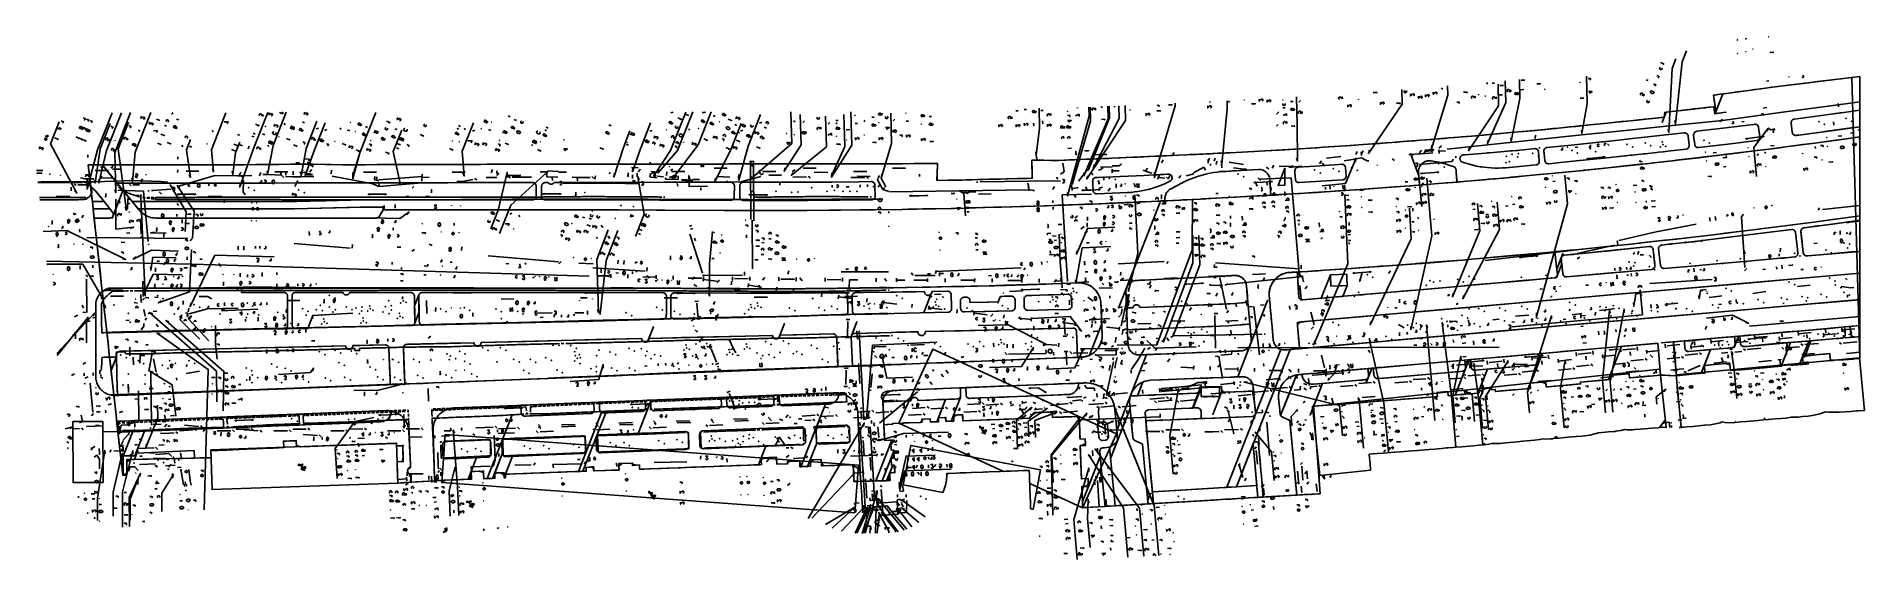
# Model space of a CAD drawing. Header units: metres. Extents: x 131 to 658, y 22 to 173.
import ezdxf

# ---------------------------------------------------------------- set-up
doc = ezdxf.new("R2010")
doc.units = ezdxf.units.M
for name, color, linetype in [('BOUNDARY', 7, 'Continuous'), ('BUILDING', 7, 'Continuous'), ('CURB', 7, 'Continuous'), ('ELECTR_CABLE', 7, 'Continuous'), ('ELECTR_CABLE_COMM', 7, 'Continuous'), ('GAS', 7, 'Continuous'), ('GRASS', 7, 'Continuous'), ('HEAT', 7, 'Continuous'), ('OVERHEAD_POWER_LINE', 7, 'Continuous'), ('ROAD', 7, 'Continuous'), ('SEWER', 7, 'Continuous'), ('SIDEWALK_PATH', 7, 'Continuous'), ('TREE', 7, 'Continuous'), ('WATER_PIPELINE', 7, 'Continuous')]:
    doc.layers.add(name, color=color, linetype=linetype)

msp = doc.modelspace()

# ---------------------------------------------------------------- linework, layer by layer
at = {"layer": 'BOUNDARY'}
msp.add_lwpolyline([(656.8, 80.36), (655.32, 80.26), (655.32, 80.26), (654.88, 80.23), (653.21, 80.11), (649.88, 79.89), (648.36, 79.95), (648.32, 80.43), (648.32, 80.43), (648.22, 81.58), (648.22, 81.58), (648.2, 81.79), (648.2, 81.79), (646.72, 81.66), (645.07, 81.5), (641.75, 81.19), (640.32, 80.85), (640.31, 80.85), (640.31, 80.85), (640.46, 79.17), (640.46, 79.17), (640.73, 79.2), (640.73, 79.2), (641.14, 79.24), (641.14, 79.24), (641.56, 79.28), (641.56, 79.28), (641.94, 79.32), (641.94, 79.32), (641.95, 79.28), (641.95, 79.28), (641.96, 79.16), (640.64, 78.73), (638.98, 78.58), (638.98, 78.58), (637.65, 78.46), (637.65, 78.46), (637.32, 78.44), (635.87, 78.53), (635.49, 78.49), (635.49, 78.49), (634.25, 78.38), (634.25, 78.38), (634.27, 78.17), (634.27, 78.17), (632.78, 78.04), (631.12, 77.9), (629.13, 77.72), (629.13, 77.72), (629.08, 77.72), (629.08, 77.72), (627.8, 77.61), (626.15, 77.46), (622.83, 77.17), (621.16, 77.03), (619.55, 76.89), (619.55, 76.89), (619.45, 77.93), (619.45, 77.93), (619.39, 78.59), (618.16, 78.95), (616.19, 78.77), (616.19, 78.77), (614.84, 78.65), (613.18, 78.49), (612.02, 78.38), (612.02, 78.38), (612.04, 78.06), (612.04, 78.06), (612.16, 76.82), (612.16, 76.82), (612.22, 76.23), (610.58, 76.06), (607.26, 75.75), (605.61, 75.6), (603.93, 75.43), (603.93, 75.43), (602.28, 75.49), (600.61, 75.54), (599.37, 75.58), (599.37, 75.58), (597.29, 75.4), (595.63, 75.25), (592.31, 74.97), (590.66, 74.82), (590.44, 74.81), (590.44, 74.81), (590.34, 76.01), (590.34, 76.01), (588.43, 75.84), (586.77, 75.7), (584.88, 75.53), (584.88, 75.53), (584.98, 74.33), (584.98, 74.33), (584.76, 74.31), (583.09, 74.18), (579.77, 73.89), (578.11, 73.75), (576.25, 73.58), (576.25, 73.58), (576.3, 73.06), (576.3, 73.06), (575.37, 72.98), (573.7, 72.82), (570.38, 72.54), (568.73, 72.38), (567.07, 72.24), (567.07, 72.24), (566.38, 72.18), (566.38, 72.18), (566.29, 73.15), (565.08, 73.53), (561.76, 73.23), (561.7, 71.76), (558.38, 71.46), (556.72, 71.32), (553.41, 71.02), (551.74, 70.87), (551.72, 70.87), (551.72, 70.87), (551.68, 71.46), (551.68, 71.46), (550.63, 71.36), (550.63, 71.36), (550.59, 71.9), (550.59, 71.9), (549.45, 71.79), (547.99, 71.47), (548.02, 71.12), (548.02, 71.12), (546.97, 71.02), (546.97, 71.02), (547.03, 70.45), (547.03, 70.45), (545.68, 70.33), (544.02, 70.18), (540.7, 69.89), (539.05, 69.74), (538.16, 69.66), (538.16, 69.66), (538.05, 70.86), (538.05, 70.86), (536.81, 70.74), (535.15, 70.58), (535.02, 70.57), (535.02, 70.57), (534.89, 70.56), (534.89, 70.56), (535, 69.38), (535, 69.38), (533.12, 69.24), (531.46, 69.11), (528.14, 68.85), (526.47, 68.72), (523.16, 68.46), (521.49, 68.33), (518.17, 68.07), (516.51, 67.95), (513.19, 67.7), (511.53, 67.56), (508.21, 67.31), (506.55, 67.18), (503.23, 66.92), (501.56, 66.79), (499.27, 66.61), (499.27, 66.61), (499.34, 65.59), (499.47, 63.94), (499.72, 60.61), (499.85, 58.95), (500.1, 55.62), (500.23, 53.97), (500.49, 50.64), (500.61, 48.99), (500.86, 45.66), (500.99, 44.01), (501.19, 41.39), (501.19, 41.39), (500.48, 41.35), (498.81, 41.25), (495.48, 41.05), (493.83, 40.97), (490.5, 40.77), (488.83, 40.67), (485.51, 40.48), (483.84, 40.38), (480.52, 40.19), (478.86, 40.09), (475.53, 39.89), (473.87, 39.8), (470.55, 39.6), (468.88, 39.5), (465.55, 39.31), (463.89, 39.21), (460.57, 39.02), (458.91, 38.92), (455.58, 38.74), (453.91, 38.64), (450.58, 38.44), (448.93, 38.35), (445.6, 38.15), (443.94, 38.05), (440.61, 37.86), (438.94, 37.76), (435.63, 37.57), (433.96, 37.47), (432.68, 37.39), (432.68, 37.39), (432.62, 39.45), (432.56, 41.11), (432.46, 43.46), (432.46, 43.46), (433.45, 43.5), (434.31, 44.29), (434.24, 45.76), (434.24, 45.76), (432.37, 45.69), (432.31, 47.36), (432.17, 50.69), (432.12, 52.35), (432.01, 55.27), (432.01, 55.27), (432.41, 55.28), (433.51, 55.88), (433.45, 57.21), (433.45, 57.21), (431.93, 57.14), (431.93, 57.14), (431.91, 57.63), (431.84, 59.3), (431.72, 62.63), (431.08, 63.67), (428.9, 63.59), (428.9, 63.59), (427.75, 63.55), (426.08, 63.48), (424.68, 63.43), (424.68, 63.43), (424.02, 63.4), (424.02, 63.4), (424.01, 64.18), (424.01, 64.18), (424, 64.68), (422.55, 64.88), (420.19, 64.82), (420.19, 64.82), (419.22, 64.8), (417.98, 63.91), (417.39, 63.16), (417.39, 63.16), (415.02, 63.07), (413.35, 63), (411.33, 62.93), (411.33, 62.93), (410.03, 62.88), (408.36, 62.82), (405.03, 62.69), (403.37, 62.63), (400.04, 62.5), (398.37, 62.45), (398.15, 62.44), (398.15, 62.44), (398.06, 64.2), (398.06, 64.2), (396.73, 64.14), (395.47, 63.68), (395.53, 62.34), (395.53, 62.34), (393.55, 62.26), (392.99, 63.39), (391.11, 63.31), (391.11, 63.31), (391.15, 62.17), (391.15, 62.17), (390.85, 62.16), (389.19, 62.1), (388.78, 62.08), (388.78, 62.08), (388.74, 62.97), (388.74, 62.97), (386.71, 62.89), (385.96, 61.98), (382.63, 61.85), (380.96, 61.79), (377.87, 61.67), (377.87, 61.67), (377.88, 61.44), (376.24, 61.35), (375.37, 61.31), (375.37, 61.31), (375.49, 58.84), (375.58, 57.18), (375.6, 56.78), (375.6, 56.78), (378.1, 56.9), (378.1, 56.9), (378.11, 56.47), (377.41, 55.5), (377.43, 54), (377.43, 54), (378.23, 54.04), (378.23, 54.04), (378.28, 53.01), (378.01, 51.65), (377.42, 51.63), (377.42, 51.63), (377.59, 49.59), (377.59, 49.59), (378.28, 49.62), (378.51, 48.13), (378.54, 47.5), (378.54, 47.5), (377.06, 47.45), (377.06, 47.45), (377.11, 46.24), (376.55, 45.18), (373.22, 45.09), (371.55, 45.06), (368.21, 44.98), (366.74, 45.13), (366.65, 48.46), (366.27, 49.78), (362.94, 49.65), (361.28, 49.59), (357.95, 49.47), (357.29, 50.48), (357.26, 51.29), (357.26, 51.29), (354.74, 51.2), (354.14, 50.14), (354.18, 49.32), (354.18, 49.32), (351.67, 49.22), (351.12, 50.36), (351.1, 50.85), (351.1, 50.85), (348.26, 50.75), (347.27, 50.06), (344.48, 49.97), (344.48, 49.97), (344.45, 50.5), (344.18, 51.93), (340.85, 51.8), (339.99, 50.97), (340.04, 49.8), (340.04, 49.8), (337.9, 49.71), (336.23, 49.65), (332.9, 49.52), (331.24, 49.47), (327.91, 49.33), (326.24, 49.28), (322.92, 49.14), (321.25, 49.09), (317.92, 48.96), (316.26, 48.9), (312.93, 48.78), (311.26, 48.71), (307.94, 48.59), (306.27, 48.52), (304.93, 48.47), (304.93, 48.47), (304.88, 49.7), (304.88, 49.7), (304.12, 49.63), (302.86, 49.93), (302.88, 50.24), (302.88, 50.24), (299.86, 50.13), (298.94, 49.38), (298.97, 48.25), (298.97, 48.25), (297.9, 48.21), (297.9, 48.21), (296.77, 48.17), (295.11, 48.1), (291.78, 47.98), (291.3, 49.15), (289.48, 48.93), (289.48, 48.93), (289.53, 47.9), (289.53, 47.9), (289.06, 47.88), (287.4, 47.82), (284.07, 47.69), (282.4, 47.62), (279.07, 47.5), (277.41, 47.43), (274.08, 47.31), (272.41, 47.25), (269.09, 47.12), (267.42, 47.06), (266.19, 47.01), (266.19, 47.01), (266.23, 45.98), (266.23, 45.98), (265.89, 45.98), (265.89, 45.98), (265.87, 46.71), (264.92, 47.43), (263.12, 47.36), (263.12, 47.36), (263.17, 45.86), (263.17, 45.86), (263.15, 45.86), (261.48, 45.8), (259.97, 45.74), (259.97, 45.74), (259.91, 47.57), (258.61, 47.89), (256.34, 47.81), (256.34, 47.81), (256.37, 46.76), (255.9, 45.59), (252.57, 45.46), (250.91, 45.4), (247.91, 45.29), (247.91, 45.29), (247.58, 45.27), (245.92, 45.16), (242.59, 44.95), (240.92, 44.85), (237.6, 44.64), (235.94, 44.53), (235.21, 44.48), (235.21, 44.48), (235.11, 47.09), (235.03, 48.76), (234.95, 50.62), (234.95, 50.62), (236.42, 50.69), (236.69, 52.05), (236.61, 55.27), (236.61, 55.27), (236.49, 55.27), (234.83, 55.19), (234.76, 55.19), (234.76, 55.19), (234.74, 55.94), (234.74, 55.94), (234.26, 55.92), (234.26, 55.92), (232.21, 55.85), (230.55, 55.79), (227.22, 55.67), (225.55, 55.61), (225.49, 55.61), (225.49, 55.61), (222.22, 55.5), (220.56, 55.44), (217.23, 55.32), (215.57, 55.27), (212.24, 55.15), (210.57, 55.09), (209.8, 55.06), (209.8, 55.06), (207.24, 54.95), (205.94, 55.28), (205.89, 56.68), (205.89, 56.68), (203.95, 56.62), (202.28, 56.59), (202.19, 56.58), (202.19, 56.58), (202.28, 54.73), (202.28, 54.73), (200.9, 54.67), (199.23, 54.59), (195.9, 54.44), (194.24, 54.37), (190.91, 54.22), (189.24, 54.15), (185.92, 53.99), (184.26, 53.93), (181.24, 53.78), (181.24, 53.78), (181.25, 53.47), (181.33, 51.81), (181.33, 51.78), (181.33, 51.78), (178.03, 51.71), (176.36, 51.67), (173.03, 51.61), (171.37, 51.57), (168.04, 51.5), (166.37, 51.46), (163.04, 51.4), (161.38, 51.36), (158.04, 51.29), (157.01, 50.63), (157.02, 47.3), (155.85, 46.79), (155.83, 46.79), (155.83, 46.79), (155.47, 50.08), (155.28, 51.74), (154.91, 55.05), (154.73, 56.7), (154.36, 60.02), (154.18, 61.67), (153.81, 64.98), (153.62, 66.63), (153.26, 69.95), (153.07, 71.6), (152.7, 74.91), (152.53, 76.58), (152.15, 79.88), (151.97, 81.54), (151.6, 84.85), (151.42, 86.51), (151.05, 89.81), (150.86, 91.47), (150.49, 94.78), (150.32, 96.44), (149.94, 99.75), (149.76, 101.41), (149.4, 104.72), (149.21, 106.37), (148.84, 109.69), (148.65, 111.34), (148.29, 114.65), (148.11, 116.3), (147.73, 119.62), (147.55, 121.27), (147.19, 124.58), (147, 126.24), (146.63, 129.55), (146.44, 131.2), (146.08, 134.52), (145.9, 136.18), (149.23, 136.19), (150.89, 136.2), (154.22, 136.21), (155.89, 136.21), (159.22, 136.22), (160.88, 136.23), (164.22, 136.22), (165.89, 136.21), (167.17, 136.21), (167.17, 136.21), (169.21, 136.21), (170.88, 136.2), (174.21, 136.19), (175.87, 136.19), (179.21, 136.18), (180.88, 136.16), (182.77, 136.16), (182.77, 136.16), (184.21, 136.18), (185.87, 136.19), (186.03, 136.19), (186.03, 136.19), (189.2, 136.21), (190.86, 136.23), (194.2, 136.25), (195.87, 136.28), (199.2, 136.3), (200.86, 136.32), (204.19, 136.35), (205.86, 136.36), (208.66, 136.39), (208.66, 136.39), (209.2, 136.38), (210.86, 136.35), (214.19, 136.3), (215.85, 136.28), (219.18, 136.22), (220.85, 136.2), (221.04, 136.2), (221.04, 136.2), (224.18, 136.21), (225.84, 136.22), (229.18, 136.24), (230.85, 136.25), (233.56, 136.28), (233.56, 136.28), (234.17, 136.28), (235.84, 136.28), (239.17, 136.29), (240.83, 136.29), (244.17, 136.3), (245.84, 136.3), (249.17, 136.31), (250.83, 136.31), (251.71, 136.31), (251.71, 136.31), (254.16, 136.32), (255.82, 136.32), (259.16, 136.32), (260.83, 136.33), (264.16, 136.33), (265.82, 136.33), (269.15, 136.34), (270.82, 136.34), (271.74, 136.34), (271.74, 136.34), (274.16, 136.34), (275.82, 136.34), (279.15, 136.35), (280.81, 136.35), (284.14, 136.35), (285.81, 136.35), (289.15, 136.36), (290.81, 136.36), (294.14, 136.36), (295.81, 136.36), (299.14, 136.36), (300.8, 136.36), (304.14, 136.38), (305.8, 136.38), (308.9, 136.38), (308.9, 136.38), (309.13, 136.38), (310.8, 136.39), (314.13, 136.4), (315.79, 136.4), (319.12, 136.41), (320.8, 136.42), (324.13, 136.42), (325.79, 136.42), (329.12, 136.42), (330.78, 136.43), (334.11, 136.43), (335.79, 136.43), (338.8, 136.43), (338.8, 136.43), (339.12, 136.43), (340.78, 136.43), (344.11, 136.43), (345.78, 136.43), (349.1, 136.43), (350.78, 136.43), (354.11, 136.43), (355.77, 136.43), (359.1, 136.43), (360.77, 136.43), (364.1, 136.43), (365.76, 136.43), (369.1, 136.43), (370.77, 136.44), (373.28, 136.44), (373.28, 136.44), (374.09, 136.44), (375.76, 136.46), (379.09, 136.5), (380.75, 136.51), (384.09, 136.54), (385.76, 136.55), (389.09, 136.59), (390.75, 136.6), (390.84, 136.6), (390.84, 136.6), (390.86, 136.29), (390.86, 136.29), (390.74, 133.37), (390.71, 131.7), (394.03, 131.75), (395.7, 131.78), (397.82, 131.8), (397.82, 131.8), (397.87, 131.8), (397.87, 131.8), (399.03, 131.84), (400.69, 131.88), (404.02, 131.97), (405.69, 132.01), (409.03, 132.09), (410.69, 132.14), (410.97, 132.15), (410.97, 132.15), (414.02, 132.23), (415.68, 132.27), (416.83, 132.29), (416.83, 132.29), (418.18, 132.33), (418.18, 132.33), (418.16, 133.17), (418.11, 134.83), (418.07, 136.91), (418.07, 136.91), (417.99, 137.49), (417.99, 137.49), (418.66, 137.49), (420.33, 137.49), (423.66, 137.47), (425.33, 137.47), (425.71, 137.47), (425.71, 137.47), (428.66, 137.6), (430.32, 137.65), (433.65, 137.78), (435.31, 137.85), (438.64, 137.98), (440.31, 138.05), (441.03, 138.07), (441.03, 138.07), (443.64, 138.2), (445.3, 138.27), (448.63, 138.43), (450.3, 138.51), (453.61, 138.65), (455.28, 138.73), (458.61, 138.88), (460.27, 138.96), (462.6, 139.06), (462.6, 139.06), (463.6, 139.12), (465.27, 139.19), (468.59, 139.35), (470.26, 139.44), (473.59, 139.59), (475.25, 139.67), (478.58, 139.84), (480.23, 139.92), (483.56, 140.08), (485.23, 140.18), (488.56, 140.39), (490.22, 140.49), (493.54, 140.7), (495.2, 140.81), (498.53, 141.01), (500.19, 141.12), (502.05, 141.24), (502.05, 141.24), (503.52, 141.34), (505.18, 141.46), (508.5, 141.68), (510.16, 141.8), (513.49, 142.02), (515.15, 142.15), (516.64, 142.25), (516.64, 142.25), (518.47, 142.37), (520.14, 142.48), (521.84, 142.6), (521.84, 142.6), (523.46, 142.73), (525.12, 142.87), (528.44, 143.13), (530.09, 143.27), (533.42, 143.53), (535.07, 143.67), (538.4, 143.93), (540.06, 144.07), (543.38, 144.33), (545.04, 144.48), (548.36, 144.78), (550.01, 144.92), (553.33, 145.22), (554.99, 145.38), (558.31, 145.67), (559.96, 145.82), (563.28, 146.12), (564.95, 146.27), (565.12, 146.28), (565.12, 146.28), (568.27, 146.61), (569.92, 146.77), (573.24, 147.11), (574.89, 147.27), (578.21, 147.62), (579.86, 147.78), (579.94, 147.78), (579.94, 147.78), (583.18, 148.12), (584.83, 148.28), (588.15, 148.63), (589.8, 148.79), (593.12, 149.14), (594.78, 149.31), (595.86, 149.43), (595.86, 149.43), (597.15, 149.56), (597.15, 149.56), (598.09, 149.65), (599.75, 149.82), (600.45, 149.89), (600.45, 149.89), (600.6, 151.31), (600.6, 151.31), (601.8, 151.44), (603.45, 151.63), (606.76, 152.01), (608.42, 152.2), (611.73, 152.58), (613.38, 152.77), (614.71, 152.92), (614.71, 152.92), (614.93, 151.43), (614.93, 151.43), (615.34, 151.49), (615.34, 151.49), (615.33, 151.58), (615.08, 153.22), (614.62, 156.24), (614.62, 156.24), (614.9, 156.27), (616.55, 156.51), (619.85, 156.96), (621.5, 157.18), (624.8, 157.64), (626.46, 157.87), (627.53, 158.01), (627.53, 158.01), (629.75, 158.32), (631.41, 158.55), (631.66, 158.58), (631.66, 158.58), (634.71, 158.96), (636.37, 159.16), (639.67, 159.56), (641.33, 159.76), (644.63, 160.17), (646.29, 160.37), (649.59, 160.77), (651.25, 160.97), (654.55, 161.38)], close=True, dxfattribs=at)
at = {"layer": 'BUILDING'}
for points in [[(508.88, 103.67), (508.84, 104.65), (508.84, 104.65), (504.14, 104.49), (504.14, 104.49), (504.17, 103.47), (504.17, 103.47), (504.25, 101.23), (504.25, 101.23), (508.95, 101.4), (508.95, 101.4), (508.88, 103.67)], [(417.45, 44.39), (417.39, 45.09), (417.32, 46.76), (417.26, 48.14), (415.6, 48.08), (413.95, 48.02), (413.93, 48.01), (411.91, 47.94), (411.84, 47.93), (410.58, 47.89), (409.9, 47.86), (379.69, 61.75), (389.49, 83.08), (442.49, 58.72), (432.68, 37.39)], [(656.78, 80.57), (658.17, 65.44), (657.81, 65.39), (656.39, 65.3), (656, 65.27), (655.87, 65.26), (654.21, 65.15), (650.88, 64.93), (649.33, 64.9), (647.81, 64.96), (646.96, 65.03), (646.63, 64.91), (645.31, 64.47), (643.65, 64.03), (641.94, 63.78), (640.32, 63.64), (639.02, 63.52), (638.65, 63.49), (638.32, 63.47), (637.21, 63.47), (637.08, 63.44), (635.61, 63.23), (634.12, 63.1), (634.08, 63.1), (632.43, 62.95), (630.47, 62.78), (630.38, 62.77), (629.07, 62.66), (627.45, 62.52), (624.13, 62.23), (622.48, 62.09), (620.89, 61.95), (619.43, 61.89), (617.96, 61.97), (617.18, 62.09), (616.6, 61.89), (615.18, 61.53), (613.73, 61.31), (612.09, 61.14), (611.98, 61.13), (608.66, 60.82), (607.05, 60.67), (605.41, 60.51), (605.3, 60.5), (603.9, 75.69)], [(599.19, 77.28), (600.98, 60.52), (600.16, 60.55), (599.81, 60.56), (598.58, 60.45), (596.93, 60.31), (593.61, 60.02), (591.96, 59.88), (591.41, 59.84), (591.19, 59.83), (589.75, 59.83), (589, 59.9), (587.91, 59.62), (586.47, 59.41), (586.25, 59.39), (585.95, 59.36), (584.34, 59.23), (581.43, 58.98), (580.44, 58.64), (579.01, 58.3), (577.55, 58.11), (576.69, 58.04), (575.1, 57.89), (575, 57.88), (571.74, 57.6), (570.13, 57.45), (570.03, 57.44), (568.36, 57.29), (568.27, 57.28), (567.58, 57.23), (566.12, 57.18), (565.37, 57.23), (564.47, 57.02), (563.04, 56.82), (559.73, 56.52), (559.68, 56.52), (558.05, 56.37), (554.76, 56.08), (554.7, 56.07), (553.04, 55.93), (551.74, 55.87), (551.72, 55.87), (550.69, 55.92), (549.85, 55.72), (548.38, 55.51), (547.04, 55.39), (546.98, 55.38), (545.32, 55.24), (542.05, 54.96), (540.45, 54.81), (540.36, 54.8), (539.47, 54.72), (538, 54.66), (537.86, 54.67), (537.62, 54.62), (536.15, 54.43), (534.3, 54.29), (532.65, 54.15), (532.61, 54.15), (529.31, 53.9), (527.67, 53.77), (527.63, 53.76), (524.33, 53.51), (522.69, 53.38), (522.64, 53.37), (519.32, 53.12), (519.27, 53.12), (517.63, 53), (515.36, 52.82), (515.44, 51.79), (515.45, 51.75), (515.57, 50.11), (515.71, 48.25), (501.07, 46.69), (498.95, 66.58)], [(150.08, 62.23), (150.16, 44.66), (141.54, 44.62), (141.46, 62.19)], [(366.98, 35.87), (247.86, 44.64), (248.88, 58.46), (368, 49.68)], [(403.53, 60.35), (403.1, 60.91), (402.95, 60.5), (403.92, 60.11), (404.08, 60.52), (403.41, 60.31), (403.41, 60.31), (403.76, 59.71), (403.83, 59.59), (404.26, 59.04), (403.96, 58.94), (404.81, 59.21), (404.67, 59.4), (404.63, 59.45), (404.63, 59.45), (404.57, 59.43), (404.57, 59.43), (404.6, 59.38), (404.6, 59.38), (404.64, 59.35), (404.64, 59.35), (404.75, 59.35), (404.75, 59.35), (404.82, 59.38), (404.82, 59.38), (404.89, 59.43), (404.89, 59.43), (404.93, 59.54), (404.93, 59.54), (404.93, 59.67), (404.93, 59.67), (404.85, 59.74), (404.85, 59.74), (404.77, 59.79), (404.77, 59.79), (404.65, 59.79), (404.65, 59.79), (404.6, 59.76), (404.6, 59.76), (404.52, 59.71), (404.52, 59.71), (404.4, 59.66), (404.4, 59.66), (404.26, 59.72), (403.62, 59.06), (404.6, 58.69)], [(181.23, 54.06), (234.81, 55.94), (235.21, 44.48), (181.63, 42.61)], [(417.69, 37.03), (417.63, 38.95), (417.57, 40.54), (417.48, 42.83), (417.48, 43.99), (417.39, 45.09), (417.32, 46.76), (417.26, 48.14), (415.6, 48.08), (413.95, 48.02), (413.93, 48.01), (411.91, 47.94), (411.84, 47.93), (410.58, 47.89), (408.96, 47.83), (408.91, 47.83), (405.61, 47.7), (403.97, 47.64), (403.92, 47.64), (400.59, 47.51), (400.54, 47.51), (399, 47.46), (398.9, 47.46), (397.43, 47.46), (397.37, 47.46), (396.12, 47.35), (394.13, 47.27), (393.53, 47.28), (393.53, 46.8), (393.38, 45.32), (393.1, 43.87), (392.67, 42.44), (392.39, 41.78), (380.97, 43.93), (383.12, 55.33), (420.52, 48.31), (418.38, 36.9)], [(207.14, 49.63), (206.46, 49.52), (206.61, 49.92), (207.59, 49.54), (207.75, 49.95), (207.08, 49.74), (207.08, 49.74), (207.43, 49.13), (207.5, 49.02), (207.92, 48.47), (207.62, 48.38), (208.47, 48.63), (208.33, 48.82), (208.3, 48.88), (208.3, 48.88), (208.24, 48.86), (208.24, 48.86), (208.28, 48.8), (208.28, 48.8), (208.32, 48.79), (208.32, 48.79), (208.42, 48.79), (208.42, 48.79), (208.49, 48.8), (208.49, 48.8), (208.56, 48.87), (208.56, 48.87), (208.61, 48.98), (208.61, 48.98), (208.6, 49.1), (208.6, 49.1), (208.52, 49.18), (208.52, 49.18), (208.43, 49.21), (208.43, 49.21), (208.32, 49.21), (208.32, 49.21), (208.26, 49.19), (208.26, 49.19), (208.19, 49.13), (208.19, 49.13), (208.06, 49.1), (208.06, 49.1), (207.92, 49.15), (207.3, 48.5), (208.26, 48.12)], [(255.68, 39), (254.99, 38.89), (255.16, 39.29), (256.14, 38.91), (256.29, 39.32), (255.63, 39.11), (255.63, 39.11), (255.97, 38.5), (256.04, 38.39), (256.47, 37.84), (256.16, 37.74), (257.01, 38), (256.88, 38.19), (256.85, 38.25), (256.85, 38.25), (256.78, 38.22), (256.78, 38.22), (256.81, 38.17), (256.81, 38.17), (256.86, 38.16), (256.86, 38.16), (256.97, 38.16), (256.97, 38.16), (257.02, 38.17), (257.02, 38.17), (257.1, 38.22), (257.1, 38.22), (257.15, 38.35), (257.15, 38.35), (257.15, 38.47), (257.15, 38.47), (257.07, 38.55), (257.07, 38.55), (256.97, 38.58), (256.97, 38.58), (256.87, 38.58), (256.87, 38.58), (256.8, 38.56), (256.8, 38.56), (256.72, 38.5), (256.72, 38.5), (256.6, 38.47), (256.6, 38.47), (256.47, 38.52), (255.84, 37.87), (256.81, 37.48)], [(308.09, 41.6), (307.66, 42.15), (307.5, 41.74), (308.48, 41.35), (308.63, 41.76), (307.97, 41.55), (307.97, 41.55), (308.31, 40.94), (308.39, 40.83), (308.81, 40.28), (308.51, 40.19), (309.37, 40.46), (309.22, 40.63), (309.19, 40.69), (309.19, 40.69), (309.12, 40.68), (309.12, 40.68), (309.16, 40.62), (309.16, 40.62), (309.21, 40.6), (309.21, 40.6), (309.31, 40.6), (309.31, 40.6), (309.38, 40.62), (309.38, 40.62), (309.46, 40.68), (309.46, 40.68), (309.49, 40.79), (309.49, 40.79), (309.49, 40.92), (309.49, 40.92), (309.41, 40.99), (309.41, 40.99), (309.32, 41.03), (309.32, 41.03), (309.21, 41.03), (309.21, 41.03), (309.16, 41.01), (309.16, 41.01), (309.08, 40.95), (309.08, 40.95), (308.96, 40.91), (308.96, 40.91), (308.81, 40.97), (308.18, 40.31), (309.16, 39.93)]]:
    msp.add_lwpolyline(points, close=True, dxfattribs=at)
at = {"layer": 'CURB'}
for points in [[(131.37, 131.05), (131.56, 131.05), (132.08, 131.06), (132.32, 131.06), (132.83, 131.06), (133.35, 131.07), (134.1, 131.07), (134.63, 131.07), (135.37, 131.07), (135.89, 131.07), (136.63, 131.08), (137.17, 131.08), (137.91, 131.08), (138.43, 131.08), (139.18, 131.09), (139.71, 131.09), (140.45, 131.09), (140.97, 131.09), (141.72, 131.1), (142.24, 131.1), (142.99, 131.1), (143.51, 131.1), (144.26, 131.12)], [(131.84, 126.81), (132.46, 126.81), (132.98, 126.81), (133.73, 126.81), (134.25, 126.81), (135, 126.81), (135.52, 126.81), (136.27, 126.81), (136.8, 126.81), (137.54, 126.81), (138.07, 126.81), (138.82, 126.81), (139.34, 126.81), (140.09, 126.81), (140.61, 126.81), (141.36, 126.81), (141.88, 126.81), (142.63, 126.81), (143.16, 126.81), (143.9, 126.81), (144.42, 126.81), (145.18, 126.81)], [(146.07, 126.81), (145.7, 126.81), (145.52, 126.43), (145.46, 126.4), (145.15, 126.27), (144.81, 126.18), (144.29, 126.16), (143.55, 126.16), (143.03, 126.14), (142.28, 126.14), (141.75, 126.14), (141.01, 126.13), (140.49, 126.13), (139.74, 126.12), (139.22, 126.12), (138.47, 126.11), (137.94, 126.11), (137.2, 126.1), (136.68, 126.1), (135.94, 126.1), (135.4, 126.09), (134.66, 126.09), (134.14, 126.08), (133.39, 126.08), (132.86, 126.07), (132.12, 126.07), (131.93, 126.07)], [(144.78, 131.12), (145.16, 131.12)], [(145.16, 131.12), (145.47, 130.96), (145.47, 130.96), (145.49, 130.95)], [(145.91, 130.64), (146.03, 130.53), (146.28, 130.27), (146.41, 130.08), (146.67, 129.63), (146.79, 129.35), (146.88, 129.02), (146.9, 128.92), (146.94, 128.4), (146.94, 128.31), (146.94, 128.19), (146.83, 127.86), (146.74, 127.7), (146.48, 127.24), (146.28, 127), (146.07, 126.81)], [(146.07, 126.81), (146.03, 126.77), (145.96, 126.71), (146.07, 126.81)], [(154.31, 130.15), (154.09, 130.45)], [(161.01, 126.92), (160.97, 126.93), (160.97, 126.93), (160.29, 127.1), (159.78, 127.23), (159.12, 127.43), (159.12, 127.43), (159.07, 127.44), (158.58, 127.62), (158.21, 127.74), (158.21, 127.74), (157.88, 127.88), (157.4, 128.06), (157.32, 128.1), (157.32, 128.1), (156.72, 128.36), (156.24, 128.57), (155.59, 128.91), (155.18, 129.23), (155.06, 129.33), (155.06, 129.33), (154.67, 129.73), (154.67, 129.73), (154.64, 129.75)], [(161.52, 126.82), (161.91, 126.74), (161.91, 126.74), (162.26, 126.74), (162.28, 126.68), (161.91, 126.74)], [(162.78, 126.74), (163.52, 126.75), (163.52, 126.47), (162.79, 126.59)], [(164.04, 126.75), (164.78, 126.75), (164.76, 126.26), (164.03, 126.38)], [(311.32, 126.91), (310.58, 126.91), (310.05, 126.92), (309.32, 126.92), (308.79, 126.92), (308.06, 126.93), (307.52, 126.93), (306.79, 126.94), (306.27, 126.94), (305.53, 126.94), (305.01, 126.95), (304.26, 126.95), (303.74, 126.95), (303, 126.97), (302.48, 126.97), (301.73, 126.98), (301.21, 126.98), (300.48, 126.98), (299.95, 126.99), (299.21, 126.99), (298.69, 126.99), (297.95, 127), (297.43, 127), (296.68, 127), (296.16, 127.01), (295.42, 127.01), (294.9, 127.02), (294.15, 127.02), (293.63, 127.02), (292.9, 127.03), (292.37, 127.03), (291.63, 127.03), (291.11, 127.04), (291.05, 127.04), (291.05, 127.04), (290.37, 127.03), (289.85, 127.03), (289.1, 127.02), (288.58, 127.02), (287.84, 127.01), (287.32, 127.01), (286.57, 127), (286.05, 127), (285.32, 126.99), (284.79, 126.99), (284.05, 126.98), (283.53, 126.98), (282.79, 126.97), (282.27, 126.97), (281.52, 126.95), (281, 126.95), (280.26, 126.94), (279.74, 126.94), (278.99, 126.93), (278.47, 126.93), (277.74, 126.92), (277.21, 126.92), (276.48, 126.91), (275.94, 126.91), (275.21, 126.9), (274.69, 126.9), (273.95, 126.89), (273.42, 126.89), (272.68, 126.88), (272.16, 126.88), (271.42, 126.88), (270.89, 126.88), (270.16, 126.88), (269.63, 126.88), (268.9, 126.88), (268.36, 126.88), (267.63, 126.88), (267.11, 126.88), (266.37, 126.88), (265.85, 126.88), (265.1, 126.88), (264.58, 126.89), (263.84, 126.89), (263.32, 126.89), (262.57, 126.89), (262.05, 126.89), (261.32, 126.89), (260.79, 126.89), (260.05, 126.89), (259.53, 126.89), (258.79, 126.89), (258.27, 126.89), (257.52, 126.89), (257, 126.89), (256.26, 126.89), (255.74, 126.89), (254.99, 126.89), (254.47, 126.89), (253.97, 126.89), (253.97, 126.89), (253.74, 126.89), (253.21, 126.89), (252.47, 126.9), (251.95, 126.9), (251.21, 126.9), (250.69, 126.9), (249.94, 126.9), (249.42, 126.9), (248.68, 126.9), (248.16, 126.9), (247.41, 126.9), (246.89, 126.9), (246.16, 126.9), (245.63, 126.9), (244.89, 126.9), (244.36, 126.9), (243.63, 126.9), (243.11, 126.9), (242.36, 126.9), (241.84, 126.91), (241.1, 126.91), (240.58, 126.91), (239.83, 126.91), (239.31, 126.91), (238.58, 126.91), (238.05, 126.91), (237.32, 126.91), (236.78, 126.91), (236.05, 126.91), (235.53, 126.91), (234.79, 126.91), (234.26, 126.91), (233.52, 126.91), (233, 126.91), (232.26, 126.91), (231.73, 126.91), (230.99, 126.91), (230.47, 126.9), (229.74, 126.9), (229.2, 126.9), (228.47, 126.9), (227.95, 126.9), (227.21, 126.9), (226.68, 126.9), (225.94, 126.9), (225.42, 126.9), (224.68, 126.89), (224.15, 126.89), (223.41, 126.89), (222.89, 126.89), (222.16, 126.89), (221.62, 126.89), (220.89, 126.89), (220.36, 126.89), (219.63, 126.88), (219.11, 126.88), (218.36, 126.88), (217.84, 126.88), (217.1, 126.88), (216.58, 126.88), (215.83, 126.88), (215.31, 126.88), (214.7, 126.87), (214.7, 126.87), (214.58, 126.87), (214.05, 126.87), (213.31, 126.87), (212.78, 126.87), (212.05, 126.87), (211.53, 126.87), (210.78, 126.87), (210.26, 126.87), (209.52, 126.87), (209, 126.87), (208.25, 126.87), (207.73, 126.87), (206.99, 126.87), (206.47, 126.87), (205.73, 126.87), (205.2, 126.87), (204.47, 126.88), (203.95, 126.88), (203.2, 126.88), (202.68, 126.88), (201.94, 126.88), (201.42, 126.88), (200.67, 126.88), (200.15, 126.88), (199.41, 126.88), (198.89, 126.88), (198.15, 126.88), (197.62, 126.88), (196.89, 126.88), (196.36, 126.88), (196.35, 126.88), (196.35, 126.88), (195.62, 126.87), (195.1, 126.87), (194.36, 126.87), (193.84, 126.87), (193.09, 126.87), (192.57, 126.87), (191.83, 126.87), (191.31, 126.87), (190.58, 126.85), (190.04, 126.85), (189.31, 126.85), (188.78, 126.85), (188.05, 126.85), (187.52, 126.85), (186.78, 126.85), (186.26, 126.85), (185.52, 126.84), (184.99, 126.84), (184.25, 126.84), (183.73, 126.84), (182.99, 126.84), (182.46, 126.84), (181.73, 126.84), (181.2, 126.83), (180.47, 126.83), (179.95, 126.83), (179.2, 126.83), (178.68, 126.83), (178.01, 126.83), (178.01, 126.83), (177.94, 126.83), (177.42, 126.83), (176.67, 126.82), (176.15, 126.82), (175.41, 126.82), (174.88, 126.81), (174.15, 126.81), (173.62, 126.81), (172.89, 126.8), (172.37, 126.8), (171.62, 126.8), (171.1, 126.79), (170.36, 126.79), (169.84, 126.79), (169.09, 126.78), (168.57, 126.78), (167.83, 126.78), (167.31, 126.78), (166.57, 126.77), (166.04, 126.77), (165.31, 126.77), (165.28, 126.17), (165.3, 126.16), (165.3, 126.16), (166.02, 126.16), (166.54, 126.16), (167.27, 126.17), (167.79, 126.17), (168.54, 126.17), (169.06, 126.17), (169.8, 126.17), (170.32, 126.17), (171.06, 126.17), (171.59, 126.17), (172.32, 126.17), (172.84, 126.18), (173.59, 126.18), (174.11, 126.18), (174.84, 126.18), (175.37, 126.18), (176.11, 126.18), (176.63, 126.18), (177.37, 126.18), (177.89, 126.18), (178.62, 126.18), (179.16, 126.18), (179.89, 126.18), (180.41, 126.18), (181.15, 126.18), (181.68, 126.18), (182.41, 126.18), (182.94, 126.18), (183.67, 126.18), (184.2, 126.18), (184.94, 126.18), (185.46, 126.18), (186.19, 126.17), (186.73, 126.17), (187.46, 126.17), (187.98, 126.17), (188.72, 126.17), (189.24, 126.17), (189.98, 126.17), (190.51, 126.17), (191.24, 126.17), (191.76, 126.17), (192.51, 126.17), (193.03, 126.17), (193.76, 126.17), (194.29, 126.17), (195.03, 126.17), (195.55, 126.17), (196.29, 126.16), (196.81, 126.16), (197.56, 126.16), (198.08, 126.16), (198.81, 126.16), (199.33, 126.16), (200.07, 126.16), (200.6, 126.16), (201.34, 126.16), (201.86, 126.14), (202.59, 126.14), (203.12, 126.14), (203.86, 126.14), (204.38, 126.14), (205.12, 126.14), (205.65, 126.14), (206.38, 126.14), (206.9, 126.14), (207.64, 126.13), (208.16, 126.13), (208.91, 126.13), (209.43, 126.13), (210.16, 126.13), (210.69, 126.13), (211.43, 126.13), (211.95, 126.13), (212.69, 126.13), (213.21, 126.12), (213.95, 126.12), (214.48, 126.12), (214.49, 126.12), (214.49, 126.12), (215.21, 126.12), (215.73, 126.12), (216.48, 126.12), (217, 126.12), (217.73, 126.12), (218.26, 126.12), (218.99, 126.12), (219.52, 126.12), (220.26, 126.11), (220.78, 126.11), (221.51, 126.11), (222.05, 126.11), (222.78, 126.11), (223.3, 126.11), (224.04, 126.11), (224.57, 126.11), (225.3, 126.11), (225.83, 126.11), (226.56, 126.1), (227.08, 126.1), (227.83, 126.1), (228.35, 126.1), (229.08, 126.1), (229.61, 126.1), (230.35, 126.1), (230.87, 126.1), (231.61, 126.1), (232.13, 126.1), (232.87, 126.09), (233.4, 126.09), (234.13, 126.09), (234.65, 126.09), (235.4, 126.09), (235.92, 126.1), (236.66, 126.1), (237.18, 126.1), (237.91, 126.1), (238.44, 126.1), (239.18, 126.11), (239.7, 126.11), (240.44, 126.11), (240.97, 126.11), (241.7, 126.11), (242.22, 126.11), (242.96, 126.12), (243.49, 126.12), (244.23, 126.12), (244.75, 126.12), (245.48, 126.12), (246, 126.12), (246.75, 126.13), (247.27, 126.13), (248.01, 126.13), (248.53, 126.13), (249.27, 126.13), (249.8, 126.14), (250.53, 126.14), (251.05, 126.14), (251.8, 126.14), (252.32, 126.14), (253.05, 126.14), (253.58, 126.16), (253.91, 126.16), (253.91, 126.16), (254.32, 126.16), (254.84, 126.16), (255.58, 126.17), (256.1, 126.17), (256.83, 126.18), (257.37, 126.18), (258.1, 126.18), (258.62, 126.19), (259.36, 126.19), (259.89, 126.2), (260.62, 126.2), (261.15, 126.2), (261.88, 126.21), (262.41, 126.21), (263.15, 126.22), (263.67, 126.22), (264.4, 126.22), (264.94, 126.23), (265.67, 126.23), (266.19, 126.24), (266.93, 126.24), (267.45, 126.24), (268.19, 126.26), (268.72, 126.26), (269.45, 126.27), (269.97, 126.27), (270.72, 126.28), (271.24, 126.28), (271.97, 126.28), (272.5, 126.29), (273.24, 126.29), (273.76, 126.29), (274.5, 126.29), (275.02, 126.29), (275.75, 126.29), (276.29, 126.28), (277.02, 126.28), (277.54, 126.28), (278.28, 126.28), (278.81, 126.28), (279.54, 126.28), (280.07, 126.28), (280.8, 126.28), (281.33, 126.28), (282.07, 126.28), (282.59, 126.28), (283.33, 126.28), (283.86, 126.28), (284.59, 126.28), (285.11, 126.28), (285.85, 126.28), (286.37, 126.28), (287.12, 126.28), (287.64, 126.28), (288.37, 126.28), (288.89, 126.28), (289.64, 126.28), (290.16, 126.28), (290.9, 126.28), (291.42, 126.28), (292.16, 126.28), (292.69, 126.28), (293.42, 126.28), (293.94, 126.27), (294.69, 126.27), (295.21, 126.27), (295.94, 126.27), (296.47, 126.27), (297.2, 126.27), (297.73, 126.27), (298.47, 126.27), (298.99, 126.27), (299.72, 126.27), (300.26, 126.27), (300.99, 126.26), (301.51, 126.26), (302.25, 126.26), (302.78, 126.26), (303.51, 126.26), (304.04, 126.26), (304.77, 126.26), (305.29, 126.26), (306.04, 126.26), (306.56, 126.26), (307.29, 126.26), (307.82, 126.24), (308.56, 126.24), (309.08, 126.24), (309.82, 126.24), (310.34, 126.24), (310.76, 126.24), (310.76, 126.24), (311.08, 126.24), (311.61, 126.24), (312.34, 126.23), (312.86, 126.23), (313.61, 126.23), (314.13, 126.23), (314.86, 126.23), (315.39, 126.22), (316.12, 126.22), (316.65, 126.22), (317.39, 126.22), (317.91, 126.22), (318.64, 126.21), (319.18, 126.21), (319.91, 126.21), (320.43, 126.21), (321.17, 126.21), (321.7, 126.2), (322.44, 126.2), (322.96, 126.2), (323.69, 126.2), (324.21, 126.19), (324.66, 126.19), (324.66, 126.19), (324.96, 126.19), (325.48, 126.19), (326.22, 126.19), (326.74, 126.19), (327.48, 126.18), (328, 126.18), (328.74, 126.18), (329.26, 126.18), (330.01, 126.18), (330.53, 126.17), (331.26, 126.17), (331.78, 126.17), (332.53, 126.17), (333.05, 126.17), (333.79, 126.16), (334.31, 126.16), (335.04, 126.16), (335.58, 126.16), (336.31, 126.16), (336.83, 126.14), (337.57, 126.14), (338.1, 126.14), (338.83, 126.16), (339.36, 126.16), (340.09, 126.16), (340.62, 126.16), (341.36, 126.17), (341.88, 126.17), (342.61, 126.17), (343.15, 126.18), (343.88, 126.18), (344.4, 126.18), (345.14, 126.19), (345.66, 126.19), (346.4, 126.19), (346.93, 126.19), (347.66, 126.2), (348.18, 126.2), (348.93, 126.2), (349.45, 126.21), (350.18, 126.21), (350.71, 126.21), (351.45, 126.22), (351.97, 126.22), (352.71, 126.22), (353.23, 126.22), (353.96, 126.23), (354.5, 126.23), (355.23, 126.23), (355.75, 126.24), (356.49, 126.24), (357.02, 126.24), (357.75, 126.24), (358.28, 126.24), (359.01, 126.24), (359.54, 126.24), (360.28, 126.26), (360.8, 126.26), (361.53, 126.26), (362.07, 126.26), (362.8, 126.26), (363.32, 126.26), (364.06, 126.27), (364.58, 126.27), (365.33, 126.27), (365.85, 126.27), (366.58, 126.27), (367.1, 126.27), (367.85, 126.27), (368.37, 126.28), (369.11, 126.28), (369.63, 126.28), (370.37, 126.28), (370.89, 126.28), (371.63, 126.28), (372.15, 126.28), (372.9, 126.29), (373.42, 126.29), (374.15, 126.29)], [(312.21, 126.9), (311.84, 126.91)], [(337.19, 126.85), (336.81, 126.85)], [(370.88, 126.98), (370.1, 126.98), (369.58, 126.99), (368.81, 126.99), (368.28, 126.99), (367.51, 126.99), (366.99, 127), (366.22, 127), (365.69, 127), (364.92, 127.01), (364.4, 127.01), (363.63, 127.01), (363.1, 127.01), (362.33, 127.02), (361.81, 127.02), (361.03, 127.02), (360.51, 127.02), (359.73, 127.03), (359.21, 127.03), (358.45, 127.03), (357.91, 127.04), (357.15, 127.04), (356.63, 127.04), (355.85, 127.04), (355.33, 127.04), (354.55, 127.04), (354.03, 127.03), (353.27, 127.02), (352.73, 127.02), (351.97, 127.01), (351.45, 127.01), (350.67, 127), (350.15, 126.99), (349.37, 126.99), (348.85, 126.98), (348.08, 126.97), (347.55, 126.97), (346.78, 126.95), (346.26, 126.95), (345.49, 126.94), (344.97, 126.93), (344.19, 126.93), (343.67, 126.92), (342.9, 126.91), (342.37, 126.91), (341.6, 126.9), (341.08, 126.9), (340.3, 126.89), (339.78, 126.88), (339.01, 126.88), (338.48, 126.87), (337.72, 126.85)], [(371.79, 126.98), (371.4, 126.98)], [(375.05, 126.29), (374.67, 126.29)], [(152.23, 100.66), (151.81, 100.64), (151.81, 100.64), (151.5, 100.54), (151.03, 100.34), (150.67, 100.17), (150.67, 100.17), (150.38, 99.98), (149.96, 99.67), (149.65, 99.4), (149.65, 99.4), (149.43, 99.16), (149.09, 98.76), (149.07, 98.75), (149.07, 98.75), (148.83, 98.39), (148.83, 98.39), (148.69, 98.14), (148.45, 97.67), (148.44, 97.64), (148.44, 97.64), (148.3, 97.24), (148.3, 97.24), (148.22, 96.97), (148.11, 96.46), (148.1, 96.45), (148.1, 96.45), (148.1, 95.73), (148.1, 95.2), (148.1, 94.46), (148.1, 93.94), (148.1, 93.2), (148.1, 92.68), (148.1, 91.93), (148.1, 91.41), (148.1, 90.67), (148.1, 90.15), (148.09, 89.41), (148.09, 88.88), (148.09, 88.15), (148.09, 87.63), (148.09, 86.88), (148.09, 86.36), (148.09, 85.62), (148.09, 85.1), (148.09, 84.35), (148.09, 83.83), (148.09, 83.1), (148.09, 82.57), (148.09, 81.83), (148.09, 81.3), (148.08, 80.57), (148.08, 80.05), (148.08, 79.3), (148.08, 78.78), (148.08, 78.04), (148.08, 77.52), (148.08, 76.79), (148.08, 76.25), (148.08, 75.52), (148.08, 74.99), (148.08, 74.83), (148.08, 74.83), (148.12, 74.37), (148.12, 74.37), (148.14, 74.26), (148.25, 73.75), (148.35, 73.41), (148.35, 73.41), (148.49, 73.05), (148.72, 72.58), (148.76, 72.48), (148.76, 72.48), (149.04, 72.05), (149.04, 72.05), (149.11, 71.95), (149.44, 71.55), (149.72, 71.26), (149.72, 71.26), (149.97, 71.04), (150.38, 70.72), (150.52, 70.62), (150.52, 70.62), (150.96, 70.36), (150.96, 70.36), (151.02, 70.34), (151.49, 70.12), (151.86, 69.99), (151.86, 69.99), (152.2, 69.91), (152.72, 69.88), (153.46, 69.92), (153.98, 69.94), (154.72, 69.97), (155.24, 69.98), (155.99, 70.02), (156.51, 70.03), (157.24, 70.06), (157.77, 70.08), (158.51, 70.11), (159.03, 70.13), (159.77, 70.15), (160.29, 70.17), (161.03, 70.19), (161.56, 70.22), (162.29, 70.24), (162.81, 70.26), (163.56, 70.28), (164.08, 70.31), (164.82, 70.34), (165.34, 70.35), (166.07, 70.38), (166.61, 70.39), (167.34, 70.43), (167.86, 70.45), (168.6, 70.47), (169.13, 70.49), (169.87, 70.52), (170.39, 70.54), (171.12, 70.56), (171.64, 70.58), (172.39, 70.61), (172.91, 70.63), (173.65, 70.65), (174.17, 70.67), (174.91, 70.69), (175.44, 70.72), (176.17, 70.75), (176.69, 70.76), (177.44, 70.79), (177.96, 70.8), (178.7, 70.84), (179.22, 70.85), (179.96, 70.88), (180.49, 70.9), (181.22, 70.93), (181.74, 70.95), (182.49, 70.97), (183.01, 70.99), (183.75, 71.02), (184.27, 71.04), (185.01, 71.06), (185.53, 71.08), (186.27, 71.1), (186.79, 71.13), (187.54, 71.15), (188.06, 71.17), (188.79, 71.19), (189.32, 71.22), (190.05, 71.25), (190.58, 71.26), (191.32, 71.29), (191.84, 71.3), (192.58, 71.34), (193.11, 71.35), (193.84, 71.38), (194.37, 71.39), (195.1, 71.43), (195.62, 71.45), (196.37, 71.47), (196.89, 71.49), (197.16, 71.49), (197.16, 71.49), (197.58, 71.51), (197.58, 71.51), (197.62, 71.51), (198.15, 71.54), (198.89, 71.57), (199.41, 71.58), (200.15, 71.61), (200.67, 71.64), (201.42, 71.67), (201.94, 71.68), (202.67, 71.71), (203.2, 71.74), (203.94, 71.77), (204.46, 71.78), (205.2, 71.81), (205.72, 71.84), (206.46, 71.87), (206.99, 71.88), (207.72, 71.91), (208.24, 71.94), (208.99, 71.97), (209.51, 71.98), (210.25, 72.01), (210.77, 72.04), (211.5, 72.07), (212.03, 72.08), (212.77, 72.11), (213.29, 72.14), (214.03, 72.16), (214.56, 72.18), (215.29, 72.21), (215.82, 72.24), (216.55, 72.26), (217.07, 72.28), (217.82, 72.31), (218.34, 72.34), (219.08, 72.36), (219.6, 72.38), (220.34, 72.41), (220.86, 72.44), (221.6, 72.46), (222.12, 72.48), (222.87, 72.51), (223.39, 72.54), (224.12, 72.56), (224.65, 72.58), (224.94, 72.59), (224.94, 72.59), (225.39, 72.61), (225.91, 72.64), (226.65, 72.66), (227.17, 72.68), (227.91, 72.71), (228.44, 72.74), (229.17, 72.76), (229.69, 72.78), (230.44, 72.81), (230.96, 72.84), (231.7, 72.86), (232.22, 72.88), (232.95, 72.91), (233.49, 72.94), (234.22, 72.96), (234.74, 72.98), (235.48, 73.01)], [(153.12, 100.66), (152.76, 100.66)], [(153.12, 100.66), (153.49, 100.66)], [(154.01, 100.66), (154.76, 100.67), (155.28, 100.67), (156.02, 100.67), (156.54, 100.68), (157.27, 100.68), (157.81, 100.68), (157.87, 100.68), (157.87, 100.68), (158.54, 100.68), (159.06, 100.68), (159.8, 100.68), (160.33, 100.68), (161.07, 100.67), (161.59, 100.67), (162.32, 100.67), (162.86, 100.67), (163.59, 100.67), (164.11, 100.67), (164.85, 100.67), (165.38, 100.66), (166.12, 100.66), (166.64, 100.66), (167.37, 100.66), (167.91, 100.66), (168.64, 100.66), (169.16, 100.66), (169.9, 100.64), (170.42, 100.64), (171.17, 100.64), (171.69, 100.64), (172.42, 100.64), (172.95, 100.64), (173.69, 100.63), (174.21, 100.63), (174.95, 100.63), (175.47, 100.63), (176.22, 100.66), (176.74, 100.66), (177.47, 100.67), (178, 100.68), (178.74, 100.69), (179.26, 100.7), (180, 100.71), (180.52, 100.72), (181.27, 100.73), (181.79, 100.74), (182.52, 100.75), (183.05, 100.77), (183.78, 100.78), (184.31, 100.78), (185.05, 100.79), (185.57, 100.8), (186.31, 100.81), (186.84, 100.82), (187.57, 100.83), (188.1, 100.84), (188.83, 100.85), (189.36, 100.87), (190.1, 100.88), (190.62, 100.89), (191.36, 100.9), (191.89, 100.9), (192.62, 100.92), (193.15, 100.92), (193.88, 100.93), (194.4, 100.94), (194.52, 100.94), (194.52, 100.94), (195.15, 100.94), (195.67, 100.93), (196.41, 100.92), (196.93, 100.91), (197.67, 100.91), (198.19, 100.9), (198.93, 100.89), (199.45, 100.88), (200.2, 100.88), (200.72, 100.87), (201.45, 100.85), (201.98, 100.84), (202.72, 100.84), (203.24, 100.83), (203.98, 100.82), (204.5, 100.81), (205.25, 100.81), (205.77, 100.8), (206.5, 100.79), (207.03, 100.78), (207.76, 100.78), (208.29, 100.77), (209.03, 100.75), (209.55, 100.74), (210.29, 100.74), (210.82, 100.73), (211.55, 100.73), (212.08, 100.73), (212.81, 100.73), (213.34, 100.73), (214.08, 100.73), (214.6, 100.73), (215.34, 100.73), (215.87, 100.73), (216.6, 100.73), (217.13, 100.73), (217.86, 100.73), (218.38, 100.73), (219.13, 100.73), (219.65, 100.73), (220.39, 100.73), (220.91, 100.73), (221.65, 100.73), (222.18, 100.73), (222.91, 100.73), (223.43, 100.73), (224.18, 100.73), (224.7, 100.73), (225.44, 100.73), (225.96, 100.73), (226.7, 100.73), (227.23, 100.73), (227.49, 100.73), (227.49, 100.73), (227.96, 100.73), (228.48, 100.73), (229.23, 100.73), (229.75, 100.73), (230.49, 100.73), (231.01, 100.73), (231.74, 100.73), (232.28, 100.73), (233.01, 100.73), (233.53, 100.73), (234.27, 100.73), (234.8, 100.73), (235.54, 100.73), (236.06, 100.73), (236.79, 100.73), (237.33, 100.73), (238.06, 100.73), (238.58, 100.73), (239.32, 100.73), (239.85, 100.73), (240.59, 100.73), (241.11, 100.73), (241.84, 100.73), (242.38, 100.73), (243.11, 100.73), (243.63, 100.73), (244.37, 100.73), (244.89, 100.73), (245.64, 100.73), (246.16, 100.73), (246.89, 100.72), (247.42, 100.72), (248.16, 100.72), (248.68, 100.72), (249.42, 100.72), (249.94, 100.72), (250.69, 100.71), (251.21, 100.71), (251.94, 100.71), (252.47, 100.71), (253.21, 100.71), (253.73, 100.7), (254.47, 100.7), (254.99, 100.7), (255.74, 100.7), (256.26, 100.7), (256.99, 100.7), (257.52, 100.69), (258.25, 100.69), (258.78, 100.69), (259.52, 100.69), (260.04, 100.69), (260.79, 100.69), (261.31, 100.68), (262.04, 100.68), (262.57, 100.68), (263.3, 100.68), (263.83, 100.68), (264.57, 100.67), (265.09, 100.67), (265.83, 100.67), (266.36, 100.67), (267.09, 100.67), (267.62, 100.67), (268.35, 100.67), (268.87, 100.67), (269.62, 100.67), (270.14, 100.67), (270.88, 100.67), (271.4, 100.67), (272.14, 100.66), (272.67, 100.66), (273.4, 100.66), (273.92, 100.66), (274.67, 100.66), (275.19, 100.66), (275.93, 100.66), (276.45, 100.66), (277.19, 100.66), (277.72, 100.66), (278.45, 100.66), (278.97, 100.66), (279.72, 100.66), (280.24, 100.64), (280.98, 100.64), (281.5, 100.64), (282.25, 100.64), (282.77, 100.64), (283.21, 100.64), (283.21, 100.64), (283.5, 100.64), (284.02, 100.64), (284.77, 100.66), (285.29, 100.66), (286.03, 100.66), (286.55, 100.66), (287.3, 100.66), (287.82, 100.67), (288.55, 100.67), (289.08, 100.67), (289.81, 100.67), (290.34, 100.67), (291.08, 100.68), (291.6, 100.68), (292.34, 100.68), (292.87, 100.68), (293.6, 100.69), (294.13, 100.69), (294.86, 100.69), (295.38, 100.69), (296.13, 100.69), (296.65, 100.7), (297.39, 100.7), (297.91, 100.7), (298.65, 100.7), (299.18, 100.7), (299.91, 100.71), (300.43, 100.71), (300.86, 100.71), (300.86, 100.71), (301.18, 100.71), (301.7, 100.7), (302.44, 100.7), (302.96, 100.7), (303.7, 100.69), (304.23, 100.69), (304.96, 100.68), (305.48, 100.68), (306.23, 100.68), (306.75, 100.67), (307.49, 100.67), (308.01, 100.66), (308.75, 100.66), (309.27, 100.66), (310.01, 100.64), (310.53, 100.64), (311.28, 100.63), (311.8, 100.63), (312.54, 100.62), (313.06, 100.62), (313.79, 100.62), (314.32, 100.61), (315.06, 100.61), (315.58, 100.6), (316.32, 100.6), (316.85, 100.6), (317.58, 100.59), (318.11, 100.59), (318.84, 100.58), (319.36, 100.58), (320.11, 100.58), (320.63, 100.57), (321.37, 100.56), (321.89, 100.56), (322.63, 100.54), (323.16, 100.54), (323.89, 100.53), (324.41, 100.52), (325.16, 100.52), (325.68, 100.51), (326.42, 100.5), (326.94, 100.5), (327.68, 100.49), (328.21, 100.49), (328.94, 100.48), (329.46, 100.47), (330.21, 100.47), (330.73, 100.46), (331.47, 100.44), (331.99, 100.44), (332.53, 100.43), (332.53, 100.43), (332.55, 100.23), (332.35, 99.77), (333.09, 99.77), (332.81, 99.92), (333.56, 99.86), (333.61, 99.76), (334.35, 99.76), (334.88, 99.76), (335.61, 99.75), (336.13, 99.75), (336.88, 99.73), (337.4, 99.73), (338.14, 99.72), (338.66, 99.72), (339.41, 99.71), (339.93, 99.71), (340.67, 99.7), (341.19, 99.7), (341.92, 99.7), (342.46, 99.69), (342.65, 99.69), (342.65, 99.69), (343.19, 99.69), (343.72, 99.69), (344.45, 99.69), (344.98, 99.7), (345.72, 99.7), (346.24, 99.7), (346.98, 99.7), (347.51, 99.7), (348.25, 99.7), (348.77, 99.71), (349.51, 99.71), (350.04, 99.71), (350.77, 99.71), (351.3, 99.71), (352.03, 99.71), (352.57, 99.72), (353.3, 99.72), (353.82, 99.72), (354.56, 99.72), (355.09, 99.72), (355.83, 99.72), (356.35, 99.73), (357.09, 99.73), (357.62, 99.73), (358.36, 99.73), (358.88, 99.73), (359, 99.73), (359, 99.73), (359.61, 99.75), (360.15, 99.76), (360.88, 99.77), (361.4, 99.78), (362.14, 99.8), (362.66, 99.81), (363.41, 99.82), (363.93, 99.83), (364.67, 99.84), (365.19, 99.86), (365.94, 99.87), (366.46, 99.88), (367.19, 99.89), (367.72, 99.9), (368.46, 99.92), (368.98, 99.93), (369.72, 99.94), (370.24, 99.96), (370.99, 99.97), (371.51, 99.98), (372.25, 99.99), (372.77, 100), (373.52, 100.01), (374.04, 100.02), (374.77, 100.04), (375.3, 100.04), (376.04, 100.07)], [(159.26, 99.87), (160, 99.87), (160.53, 99.87), (161.27, 99.88), (161.79, 99.88), (162.53, 99.88), (163.06, 99.89), (163.79, 99.89), (164.32, 99.89), (165.05, 99.9), (165.59, 99.9), (166.32, 99.91), (166.84, 99.91), (167.58, 99.91), (168.1, 99.92), (168.85, 99.92), (169.37, 99.92), (170.11, 99.93), (170.63, 99.93), (171.38, 99.93), (171.9, 99.94), (172.63, 99.94), (173.16, 99.94), (173.9, 99.96), (174.42, 99.96), (174.64, 99.96), (174.64, 99.96), (175.16, 99.96), (175.68, 99.96), (176.43, 99.96), (176.95, 99.96), (177.69, 99.96), (178.21, 99.96), (178.96, 99.97), (179.48, 99.97), (180.22, 99.97), (180.74, 99.97), (181.48, 99.97), (182.01, 99.97), (182.74, 99.97), (183.26, 99.97), (184.01, 99.97), (184.53, 99.97), (185.27, 99.97), (185.79, 99.97), (186.54, 99.97), (187.06, 99.97), (187.8, 99.97), (188.32, 99.97), (189.06, 99.97), (189.59, 99.97), (190.32, 99.97), (190.85, 99.97), (191.59, 99.97), (192.11, 99.97), (192.85, 99.97), (193.37, 99.97), (194.12, 99.97), (194.64, 99.97), (195.38, 99.97), (195.9, 99.97), (196.65, 99.97), (197.17, 99.97), (197.9, 99.96), (198.43, 99.96), (199.16, 99.96), (199.7, 99.96), (200.43, 99.96), (200.95, 99.96), (201.69, 99.96), (202.22, 99.94), (202.96, 99.94), (203.48, 99.94), (204.22, 99.94), (204.75, 99.94), (205.49, 99.94), (206.01, 99.94), (206.74, 99.93), (207.28, 99.93), (208.01, 99.93), (208.54, 99.93), (209.27, 99.93), (209.8, 99.93), (210.52, 99.93), (210.52, 99.93), (210.54, 99.93), (211.06, 99.93), (211.8, 99.93), (212.33, 99.93), (213.07, 99.94), (213.59, 99.94), (214.33, 99.94), (214.86, 99.96), (215.59, 99.96), (216.12, 99.96), (216.85, 99.97), (217.37, 99.97), (218.12, 99.97), (218.64, 99.98), (219.38, 99.98), (219.9, 99.98), (220.65, 99.98), (221.17, 99.99), (221.91, 99.99), (222.43, 99.99), (223.17, 100), (223.7, 100), (224.43, 100), (224.96, 100.01), (225.7, 100.01), (226.22, 100.01), (226.96, 100.02), (227.48, 100.02), (227.51, 100.02), (227.51, 100.02), (228.23, 100.02), (228.75, 100.02), (229.49, 100.02), (230.01, 100.03), (230.76, 100.03), (231.28, 100.03), (232.01, 100.03), (232.54, 100.03), (233.28, 100.03), (233.81, 100.04), (234.54, 100.04), (235.06, 100.04), (235.81, 100.04), (236.33, 100.04), (237.07, 100.06), (237.59, 100.06), (238.34, 100.06), (238.86, 100.06), (239.6, 100.06), (240.12, 100.06), (240.86, 100.07), (241.39, 100.07), (242.12, 100.07), (242.64, 100.07), (243.39, 100.07), (243.91, 100.08), (244.65, 100.08), (245.17, 100.08), (245.92, 100.08), (246.44, 100.08), (247.18, 100.08), (247.7, 100.08), (248.45, 100.08), (248.97, 100.08), (249.7, 100.09), (250.23, 100.09), (250.96, 100.09), (251.49, 100.09), (252.23, 100.09), (252.75, 100.09), (253.49, 100.09), (254.02, 100.09), (254.76, 100.09), (255.28, 100.09), (256.02, 100.09), (256.55, 100.09), (257.28, 100.09), (257.81, 100.09), (258.54, 100.09), (259.08, 100.09), (259.81, 100.1), (260.33, 100.1), (261.07, 100.1), (261.6, 100.1), (262.34, 100.1), (262.86, 100.1), (263.6, 100.1), (264.13, 100.1), (264.87, 100.1), (265.39, 100.1), (266.12, 100.1), (266.66, 100.09), (267.39, 100.09), (267.92, 100.09), (268.65, 100.09), (269.17, 100.08), (269.92, 100.08), (270.44, 100.08), (271.18, 100.08), (271.7, 100.07), (272.45, 100.07), (272.97, 100.07), (273.71, 100.07), (274.23, 100.06), (274.97, 100.06), (275.5, 100.06), (276.23, 100.04), (276.75, 100.04), (277.5, 100.04), (278.02, 100.04), (278.76, 100.03), (279.28, 100.03), (280.03, 100.03), (280.55, 100.03), (281.29, 100.02), (281.81, 100.02), (282.55, 100.02), (283.08, 100.02), (283.81, 100.01), (284.34, 100.01), (285.08, 100.01), (285.6, 100.01), (286.34, 100), (286.86, 100), (287.61, 100), (288.13, 100), (288.87, 100), (289.39, 99.99), (290.14, 99.99), (290.66, 99.99), (291.39, 99.99), (291.92, 99.99), (292.65, 99.98), (293.19, 99.98), (293.92, 99.98), (294.44, 99.98), (295.18, 99.97), (295.71, 99.97), (296.45, 99.97), (296.97, 99.97), (297.72, 99.97), (298.24, 99.96), (298.98, 99.96), (299.5, 99.96), (300.23, 99.96), (300.77, 99.94), (301.03, 99.94), (301.03, 99.94), (301.5, 99.94), (302.03, 99.94), (302.76, 99.93), (303.29, 99.93), (304.03, 99.93), (304.55, 99.92), (305.29, 99.92), (305.82, 99.92), (306.56, 99.91), (307.08, 99.91), (307.82, 99.91), (308.35, 99.9), (309.08, 99.9), (309.61, 99.9), (310.34, 99.89), (310.86, 99.89), (311.61, 99.89), (312.13, 99.88), (312.87, 99.88), (313.39, 99.88), (314.14, 99.87), (314.66, 99.87), (315.4, 99.86), (315.92, 99.86), (316.66, 99.86), (317.19, 99.84), (317.92, 99.84), (318.45, 99.84), (319.19, 99.83), (319.71, 99.83), (320.45, 99.83), (320.97, 99.82), (321.72, 99.82), (322.24, 99.82), (322.98, 99.82), (323.5, 99.81), (324.25, 99.81), (324.77, 99.81), (325.5, 99.8), (326.03, 99.8), (326.77, 99.8), (327.3, 99.79), (328.03, 99.79), (328.55, 99.79), (329.3, 99.78), (329.82, 99.78), (330.56, 99.78), (331.08, 99.78), (331.83, 99.77), (333.76, 100.28), (333.82, 100.51), (333.82, 100.51), (334.33, 100.5), (334.86, 100.5), (335.59, 100.5), (336.12, 100.49), (336.85, 100.49), (337.37, 100.49), (338.12, 100.48), (338.64, 100.48), (339.38, 100.48), (339.9, 100.47), (340.64, 100.47), (341.17, 100.47), (341.9, 100.46), (342.42, 100.46), (343.17, 100.46), (343.69, 100.44), (344.43, 100.46), (344.95, 100.46), (345.69, 100.47), (346.22, 100.47), (346.95, 100.47), (347.47, 100.48), (348.22, 100.48), (348.74, 100.48), (349.48, 100.49), (350, 100.49), (350.74, 100.49), (351.27, 100.5), (352, 100.5), (352.52, 100.5), (353.27, 100.51), (353.79, 100.51), (354.53, 100.51), (355.05, 100.52), (355.78, 100.52), (356.32, 100.52), (357.05, 100.53), (357.57, 100.53), (358.31, 100.53), (358.84, 100.54), (359.09, 100.54), (359.09, 100.54), (359.58, 100.56), (360.1, 100.56), (360.83, 100.58), (361.37, 100.58), (362.1, 100.6), (362.62, 100.6), (363.36, 100.61), (363.89, 100.62), (364.63, 100.63), (365.15, 100.64), (365.88, 100.66), (366.42, 100.67), (367.15, 100.68), (367.67, 100.69), (368.41, 100.7), (368.93, 100.71), (369.68, 100.72), (370.2, 100.73), (370.93, 100.74), (371.46, 100.75), (372.2, 100.77), (372.72, 100.78), (373.46, 100.79), (373.98, 100.8), (374.73, 100.81), (375.25, 100.82), (375.98, 100.83)], [(376.51, 100.84), (376.88, 100.84)], [(157.47, 99.84), (156.74, 99.84), (156.21, 99.83), (155.48, 99.83), (154.94, 99.82), (154.21, 99.82), (153.69, 99.8), (152.99, 99.78), (152.99, 99.78), (152.96, 99.76), (152.54, 99.45), (152.43, 99.36), (152.43, 99.36), (151.95, 98.99), (151.56, 98.65), (151.33, 98.45), (151.33, 98.45), (151, 98.15), (150.64, 97.77), (150.44, 97.54), (150.44, 97.54), (150.18, 97.19), (149.94, 96.74), (149.88, 96.56), (149.88, 96.56), (149.75, 96.16), (149.75, 96.16), (149.75, 96.03), (149.75, 95.51), (149.75, 94.76), (149.75, 94.24), (149.75, 93.5), (149.75, 92.98), (149.76, 92.23), (149.76, 91.71), (149.76, 90.97), (149.76, 90.45), (149.76, 89.7), (149.77, 89.18), (149.77, 88.45), (149.77, 87.92), (149.77, 87.79), (149.77, 87.79), (150.38, 87.82), (150.9, 87.85), (151.65, 87.88), (152.17, 87.9), (152.91, 87.94), (153.43, 87.96), (154.18, 87.99), (154.7, 88), (155.43, 88.03), (155.97, 88.04), (156.7, 88.05), (157.22, 88.06), (157.96, 88.08), (158.48, 88.09), (159.23, 88.1), (159.75, 88.12), (160.49, 88.14), (161.01, 88.15), (161.76, 88.16), (162.28, 88.17), (163.01, 88.19), (163.54, 88.2), (164.28, 88.23), (164.81, 88.24), (165.54, 88.25), (166.06, 88.26), (166.81, 88.28), (167.33, 88.3), (168.07, 88.34), (168.59, 88.36), (169.34, 88.39), (169.86, 88.42), (170.59, 88.42), (171.12, 88.43), (171.86, 88.43), (172.39, 88.44), (173.12, 88.44), (173.64, 88.45), (174.39, 88.46), (174.91, 88.46), (175.43, 88.46), (175.43, 88.46), (175.65, 88.47), (176.17, 88.48), (176.92, 88.5), (177.44, 88.52), (178.18, 88.53), (178.7, 88.55), (179.43, 88.56), (179.97, 88.57), (180.7, 88.59), (181.23, 88.6), (181.96, 88.63), (182.49, 88.64), (183.23, 88.66), (183.75, 88.67), (184.49, 88.68), (185.02, 88.7), (185.76, 88.71), (186.28, 88.73), (187.02, 88.75), (187.55, 88.76), (188.28, 88.78), (188.81, 88.79), (189.54, 88.81), (190.07, 88.83), (190.81, 88.84), (191.33, 88.85), (191.43, 88.86), (191.43, 88.86), (192.07, 88.87), (192.6, 88.88), (193.34, 88.89), (193.86, 88.9), (194.6, 88.93), (195.13, 88.94), (195.86, 88.95), (196.39, 88.96), (197.12, 88.98), (197.66, 88.99), (198.39, 89), (198.91, 89.01), (199.65, 89.04), (200.17, 89.05), (200.92, 89.06), (201.44, 89.07), (202.18, 89.09), (202.7, 89.1), (203.45, 89.11), (203.97, 89.13), (204.7, 89.15), (205.23, 89.16), (205.97, 89.17), (206.5, 89.18), (207.23, 89.19), (207.75, 89.2), (208.5, 89.21), (209.02, 89.23), (209.76, 89.24), (210.28, 89.25), (211.03, 89.27), (211.55, 89.28), (212.29, 89.29), (212.81, 89.31), (213.55, 89.33), (214.08, 89.34), (214.81, 89.36), (215.34, 89.37), (216.08, 89.38), (216.6, 89.39), (217.34, 89.41), (217.86, 89.43), (218.61, 89.45), (219.13, 89.46), (219.87, 89.47), (220.39, 89.48), (221.14, 89.5), (221.66, 89.51), (222.39, 89.54), (222.92, 89.55), (223.66, 89.56), (224.19, 89.57), (224.92, 89.59), (225.44, 89.6), (226.19, 89.62), (226.71, 89.64), (227.45, 89.65), (227.97, 89.66), (228.72, 89.68), (229.24, 89.69), (229.98, 89.71), (230.5, 89.72), (231.23, 89.75), (231.77, 89.77), (232.5, 89.79), (233.02, 89.8), (233.76, 89.82), (234.29, 89.85), (235.03, 89.86), (235.55, 89.88), (236.29, 89.9), (236.82, 89.91), (237.56, 89.94), (238.08, 89.96), (238.81, 89.98), (239.35, 89.99), (240.08, 90.01), (240.6, 90.02), (241.34, 90.05), (241.87, 90.07), (242.61, 90.09), (243.13, 90.1), (243.87, 90.12), (244.4, 90.14), (245.14, 90.16), (245.66, 90.18), (246.39, 90.2), (246.93, 90.21), (247.66, 90.24), (248.18, 90.25), (248.92, 90.27), (249.44, 90.29), (250.19, 90.3), (250.71, 90.31), (251.45, 90.32), (251.97, 90.34), (252.72, 90.36), (253.24, 90.37), (253.97, 90.38), (254.5, 90.39), (255.24, 90.41), (255.77, 90.42), (256.5, 90.43), (257.02, 90.45), (257.77, 90.46), (258.29, 90.47), (259.03, 90.49), (259.55, 90.5), (260.3, 90.51), (260.82, 90.52), (261.56, 90.55), (262.08, 90.56), (262.82, 90.57), (263.35, 90.58), (264.08, 90.59), (264.61, 90.6), (265.35, 90.62), (265.87, 90.63), (266.61, 90.65), (267.13, 90.66), (267.88, 90.68), (268.4, 90.69), (269.14, 90.7), (269.66, 90.71), (270.41, 90.72), (270.93, 90.75), (271.66, 90.76), (272.19, 90.78), (272.92, 90.8), (273.45, 90.81), (274.19, 90.83), (274.71, 90.85), (275.45, 90.87), (275.98, 90.88), (276.72, 90.9), (277.24, 90.91), (277.99, 90.93), (278.51, 90.95), (279.24, 90.97), (279.77, 90.99), (280.5, 91), (281.04, 91.02), (281.77, 91.05), (282.29, 91.06), (283.03, 91.08), (283.56, 91.09), (284.3, 91.11), (284.82, 91.12), (285.56, 91.15), (286.09, 91.16), (286.82, 91.18), (287.35, 91.2), (288.08, 91.21), (288.62, 91.23), (289.35, 91.26), (289.87, 91.27), (290.61, 91.29), (291.13, 91.3), (291.55, 91.31), (291.55, 91.31), (291.88, 91.32), (292.4, 91.33), (293.14, 91.34), (293.66, 91.37), (294.41, 91.38), (294.93, 91.39), (295.66, 91.41), (296.19, 91.42), (296.93, 91.43), (297.45, 91.46), (298.19, 91.47), (298.71, 91.48), (299.46, 91.5), (299.98, 91.51), (300.72, 91.52), (301.24, 91.54), (301.99, 91.56), (302.51, 91.57), (303.24, 91.59), (303.77, 91.6), (304.51, 91.62), (305.04, 91.63), (305.77, 91.64), (306.29, 91.66), (307.04, 91.68), (307.56, 91.69), (308.3, 91.71), (308.82, 91.72), (309.57, 91.73), (310.09, 91.74), (310.83, 91.77), (311.35, 91.78), (312.09, 91.8), (312.62, 91.81), (313.35, 91.82), (313.88, 91.83), (314.62, 91.86), (315.14, 91.87), (315.88, 91.89), (316.4, 91.9), (317.15, 91.91), (317.67, 91.92), (318.41, 91.94), (318.93, 91.96), (319.68, 91.98), (320.2, 91.99), (320.93, 92), (321.46, 92.01), (322.19, 92.03), (322.72, 92.04), (323.46, 92.07), (323.98, 92.08), (324.72, 92.09), (325.25, 92.1), (325.99, 92.12), (326.51, 92.13), (327.25, 92.15), (327.78, 92.17), (328.52, 92.18), (329.04, 92.19), (329.77, 92.21), (330.31, 92.22), (331.04, 92.24), (331.56, 92.25), (332.3, 92.27), (332.83, 92.28), (333.57, 92.3), (334.09, 92.31), (334.74, 92.32), (334.74, 92.32), (334.83, 92.33), (335.36, 92.33), (336.1, 92.34), (336.62, 92.34), (337.36, 92.35), (337.89, 92.35), (338.62, 92.37), (339.15, 92.37), (339.88, 92.38), (340.42, 92.38), (341.15, 92.39), (341.67, 92.39), (342.41, 92.4), (342.93, 92.41), (343.36, 92.41), (343.36, 92.41), (343.68, 92.42), (344.2, 92.43), (344.94, 92.45), (345.46, 92.47), (346.21, 92.49), (346.73, 92.5), (347.46, 92.52), (347.99, 92.53), (348.73, 92.55), (349.25, 92.58), (349.81, 92.59), (349.81, 92.59), (349.99, 92.59), (350.51, 92.61), (351.26, 92.63), (351.78, 92.65), (352.52, 92.68), (353.04, 92.69), (353.79, 92.72), (354.31, 92.73), (355.04, 92.75), (355.57, 92.78), (356.31, 92.8), (356.83, 92.82), (357.57, 92.84), (358.09, 92.85), (358.84, 92.88), (359.36, 92.9), (360.1, 92.92), (360.62, 92.94), (361.35, 92.96), (361.89, 92.98), (362.62, 93.01), (363.15, 93.02), (363.89, 93.04), (364.41, 93.05), (365.15, 93.08), (365.67, 93.09), (366.42, 93.11), (366.94, 93.12), (367.68, 93.14), (368.2, 93.15), (368.95, 93.18), (369.47, 93.19), (370.2, 93.21), (370.73, 93.22), (371.46, 93.24), (371.99, 93.25), (372.73, 93.28), (373.25, 93.29), (373.99, 93.31), (374.52, 93.32), (375.26, 93.34), (375.78, 93.35), (376.52, 93.38)], [(158.37, 99.86), (158, 99.86)], [(158.37, 99.86), (158.74, 99.86)], [(376.56, 100.08), (376.93, 100.08)], [(377.05, 93.39), (377.41, 93.4)], [(281.81, 84.66), (281.07, 84.65), (280.55, 84.64), (279.8, 84.62), (279.28, 84.61), (278.54, 84.6), (278.01, 84.58), (277.26, 84.56), (276.74, 84.55), (276, 84.53), (275.48, 84.52), (274.73, 84.51), (274.21, 84.5), (273.46, 84.48), (272.94, 84.46), (272.19, 84.45), (271.67, 84.44), (270.93, 84.42), (270.41, 84.4), (269.66, 84.38), (269.13, 84.36), (268.39, 84.34), (267.86, 84.32), (267.12, 84.3), (266.6, 84.29), (265.86, 84.27), (265.33, 84.24), (264.59, 84.22), (264.07, 84.21), (263.32, 84.19), (262.79, 84.17), (262.05, 84.14), (261.53, 84.13), (260.79, 84.11), (260.26, 84.09), (259.52, 84.07), (259, 84.05), (258.25, 84.02), (257.72, 84.01), (256.98, 83.99), (256.46, 83.98), (255.71, 83.94), (255.19, 83.93), (254.45, 83.91), (253.93, 83.9), (253.18, 83.87), (252.65, 83.85), (251.91, 83.83), (251.39, 83.81), (250.64, 83.79), (250.12, 83.78), (249.88, 83.77), (249.88, 83.77), (249.38, 83.77), (248.86, 83.77), (248.1, 83.75), (247.58, 83.75), (246.84, 83.74), (246.31, 83.74), (245.57, 83.73), (245.05, 83.73), (244.31, 83.72), (243.77, 83.72), (243.03, 83.71), (242.51, 83.71), (241.77, 83.7), (241.24, 83.7), (240.5, 83.69), (239.97, 83.69), (239.22, 83.68), (238.7, 83.68), (237.96, 83.67), (237.44, 83.65), (236.69, 83.63), (236.17, 83.62), (235.43, 83.6), (234.9, 83.59), (234.15, 83.57), (233.63, 83.55), (232.89, 83.53), (232.37, 83.52), (231.62, 83.5), (231.1, 83.49), (230.36, 83.47), (229.83, 83.46), (229.08, 83.43), (228.56, 83.42), (227.82, 83.41), (227.29, 83.39), (226.55, 83.38), (226.03, 83.36), (225.29, 83.34), (224.75, 83.33), (224.08, 83.31), (224.08, 83.31), (224.09, 83.24), (224.14, 82.73), (224.15, 82.67), (224.15, 82.67), (223.48, 82.66), (222.95, 82.66), (222.82, 82.66), (222.82, 82.66), (222.76, 83.24), (222.76, 83.24), (222.73, 83.24), (222.21, 83.23), (221.47, 83.21), (220.94, 83.19), (220.19, 83.17), (219.67, 83.16), (218.93, 83.13), (218.41, 83.11), (217.66, 83.09), (217.14, 83.08), (216.4, 83.06), (215.87, 83.04), (215.12, 83.02), (214.6, 83), (213.86, 82.98), (213.34, 82.97), (212.59, 82.94), (212.07, 82.92), (211.33, 82.9), (210.79, 82.89), (210.05, 82.87), (209.53, 82.86), (209.36, 82.84), (209.36, 82.84), (208.79, 82.83), (208.26, 82.82), (207.52, 82.8), (207, 82.79), (206.26, 82.77), (205.72, 82.76), (204.98, 82.74), (204.46, 82.72), (203.71, 82.71), (203.19, 82.7), (202.45, 82.68), (201.93, 82.67), (201.17, 82.64), (200.65, 82.63), (199.91, 82.61), (199.39, 82.6), (198.64, 82.59), (198.12, 82.58), (197.38, 82.56), (196.85, 82.55), (196.1, 82.52), (195.58, 82.51), (194.84, 82.49), (194.32, 82.48), (193.57, 82.47), (193.05, 82.46), (192.31, 82.43), (191.77, 82.42), (191.03, 82.4), (190.51, 82.39), (190.45, 82.39), (190.45, 82.39), (189.77, 82.38), (189.24, 82.37), (188.5, 82.36), (187.98, 82.35), (187.24, 82.32), (186.7, 82.31), (185.96, 82.3), (185.44, 82.29), (184.69, 82.28), (184.17, 82.27), (183.43, 82.26), (182.9, 82.25), (182.15, 82.23), (181.63, 82.22), (180.89, 82.2), (180.37, 82.19), (179.62, 82.18), (179.1, 82.17), (178.36, 82.16), (177.83, 82.15), (177.08, 82.13), (176.56, 82.12), (175.82, 82.11), (175.3, 82.1), (174.55, 82.08), (174.03, 82.08), (173.29, 82.06), (172.75, 82.05), (172.01, 82.03), (171.49, 82.02), (170.82, 82.01), (170.82, 82.01), (170.75, 82.01), (170.22, 81.99), (169.48, 81.96), (168.96, 81.93), (168.22, 81.9), (167.68, 81.88), (166.94, 81.85), (166.42, 81.82), (165.67, 81.8), (165.15, 81.78), (165.1, 81.77), (165.1, 81.77), (164.41, 81.77), (163.89, 81.76), (163.14, 81.76), (162.61, 81.76), (161.87, 81.75), (161.35, 81.75), (160.6, 81.74), (160.08, 81.74), (159.34, 81.72), (158.82, 81.72), (158.06, 81.71), (157.54, 81.71), (156.8, 81.7), (156.5, 81.97), (156.44, 82.3), (156.44, 82.3), (156.03, 82.29), (155.51, 82.27), (154.77, 82.26), (154.25, 82.23), (154, 82.23), (154, 82.23), (153.99, 81.74), (153.99, 81.21), (153.99, 80.8), (153.99, 80.8), (153.66, 80.79), (153.14, 80.78), (152.39, 80.77), (151.86, 80.76), (151.12, 80.74), (150.59, 80.73), (149.9, 80.71), (149.9, 80.71), (149.88, 80.67), (149.86, 80.15), (149.82, 79.4), (149.78, 78.88), (149.73, 78.14), (149.7, 77.62), (149.66, 77.06), (149.66, 77.06), (149.47, 77.05), (149.23, 76.75), (149.22, 76.01)], [(282.71, 84.69), (282.33, 84.68)], [(283.08, 84.7), (282.71, 84.69)], [(376.98, 86.94), (376.24, 86.92), (375.71, 86.91), (374.97, 86.88), (374.44, 86.87), (373.69, 86.85), (373.17, 86.84), (372.43, 86.83), (371.91, 86.81), (371.16, 86.8), (370.63, 86.77), (369.89, 86.76), (369.37, 86.75), (368.62, 86.73), (368.1, 86.72), (367.36, 86.7), (366.83, 86.68), (366.08, 86.66), (365.56, 86.65), (364.82, 86.63), (364.3, 86.62), (363.54, 86.6), (363.02, 86.58), (362.28, 86.56), (361.75, 86.55), (361.01, 86.53), (360.49, 86.52), (359.73, 86.5), (359.21, 86.47), (358.47, 86.46), (357.95, 86.44), (357.2, 86.42), (356.68, 86.41), (355.93, 86.38), (355.41, 86.37), (354.66, 86.35), (354.14, 86.34), (353.4, 86.32), (352.88, 86.3), (352.12, 86.28), (351.6, 86.26), (350.86, 86.24), (350.34, 86.23), (349.68, 86.21), (349.68, 86.21), (349.59, 86.21), (349.06, 86.22), (348.32, 86.22), (347.79, 86.22), (347.05, 86.22), (346.53, 86.23), (345.79, 86.23), (345.25, 86.23), (344.51, 86.23), (343.99, 86.24), (343.92, 86.24), (343.92, 86.24), (343.25, 86.22), (342.72, 86.2), (341.98, 86.17), (341.45, 86.16), (340.7, 86.14), (340.18, 86.12), (339.44, 86.1), (338.92, 86.09), (338.17, 86.06), (337.64, 86.05), (336.9, 86.03), (336.38, 86.01), (335.63, 85.99), (335.11, 85.97), (334.37, 85.95), (333.84, 85.94), (333.09, 85.93), (332.57, 85.92), (331.83, 85.91), (331.3, 85.9), (330.55, 85.87), (330.03, 85.86), (329.29, 85.85), (328.76, 85.84), (328.02, 85.83), (327.49, 85.82), (326.74, 85.8), (326.22, 85.8), (325.48, 85.77), (324.96, 85.76), (324.21, 85.75), (323.68, 85.74), (322.94, 85.73), (322.42, 85.72), (321.67, 85.7), (321.15, 85.69), (320.41, 85.67), (319.88, 85.66), (319.13, 85.65), (318.61, 85.64), (317.87, 85.62), (317.35, 85.61), (316.59, 85.6), (316.07, 85.57), (315.33, 85.53), (314.8, 85.51), (314.1, 85.47), (314.1, 85.47), (314.06, 85.47), (313.54, 85.46), (312.8, 85.44), (312.26, 85.43), (311.52, 85.41), (311, 85.4), (310.25, 85.37), (309.73, 85.36), (308.99, 85.34), (308.46, 85.33), (307.71, 85.31), (307.19, 85.3), (306.45, 85.27), (305.93, 85.26), (305.18, 85.24), (304.65, 85.23), (303.91, 85.21), (303.39, 85.19), (302.64, 85.18), (302.12, 85.15), (301.38, 85.14), (300.84, 85.12), (300.1, 85.11), (299.58, 85.09), (298.84, 85.08), (298.31, 85.05), (297.57, 85.04), (297.04, 85.02), (296.29, 85.01), (295.77, 84.99), (295.03, 84.98), (294.51, 84.95), (293.75, 84.94), (293.23, 84.92), (292.49, 84.91), (291.97, 84.89), (291.22, 84.88), (290.7, 84.86), (289.95, 84.84), (289.43, 84.83), (288.68, 84.82), (288.16, 84.81), (287.42, 84.79), (286.88, 84.78), (286.14, 84.76), (285.62, 84.75), (284.88, 84.73), (284.35, 84.72), (283.61, 84.71)], [(377.88, 86.96), (377.5, 86.95)], [(149.33, 75.59), (149.7, 75.55)], [(278.81, 74.72), (279.05, 74.73), (279.05, 74.73), (279.11, 74.73), (279.11, 74.73), (279.17, 74.73)], [(279.69, 74.76), (280.44, 74.79), (280.96, 74.81), (281.69, 74.83), (282.22, 74.86), (282.96, 74.89), (283.48, 74.91), (284.22, 74.93), (284.74, 74.95), (285.49, 74.99), (286.01, 75.01), (286.74, 75.03), (287.26, 75.05), (288.01, 75.09), (288.53, 75.11), (289.27, 75.13), (289.79, 75.15), (290.52, 75.19), (291.06, 75.21), (291.79, 75.23), (292.31, 75.25), (293.05, 75.29), (293.58, 75.31), (294.02, 75.32), (294.02, 75.32), (294.31, 75.33), (294.84, 75.35), (295.57, 75.39), (296.09, 75.41), (296.84, 75.43), (297.36, 75.45), (298.09, 75.49), (298.62, 75.51), (299.36, 75.53), (299.88, 75.55), (300.62, 75.59), (301.14, 75.61), (301.89, 75.63), (302.41, 75.65), (303.14, 75.69), (303.66, 75.71), (304.01, 75.72), (304.01, 75.72), (304.03, 75.72), (304.03, 75.72), (304.41, 75.74), (304.93, 75.78), (305.67, 75.81), (306.19, 75.84), (306.93, 75.89), (307.45, 75.91), (307.91, 75.94), (307.91, 75.94), (308.19, 75.95), (308.71, 75.98), (309.44, 76.01), (309.98, 76.03), (310.71, 76.05), (311.23, 76.08), (311.97, 76.11), (312.5, 76.13), (313.23, 76.16), (313.76, 76.19), (314.49, 76.22), (315.01, 76.24), (315.76, 76.28), (316.28, 76.3), (317.01, 76.33), (317.54, 76.35), (318.28, 76.39), (318.8, 76.41), (319.54, 76.43), (320.06, 76.45), (320.81, 76.49), (321.33, 76.51), (322.06, 76.54), (322.58, 76.56), (323.33, 76.6), (323.85, 76.62), (324.59, 76.65), (325.11, 76.67), (325.85, 76.71), (326.37, 76.73), (327.11, 76.76), (327.63, 76.79), (328.38, 76.81), (328.9, 76.83), (329.31, 76.85), (329.31, 76.85), (329.63, 76.86), (330.16, 76.89), (330.89, 76.91), (331.42, 76.93), (332.16, 76.95), (332.68, 76.97), (333.41, 77), (333.95, 77.02), (334.68, 77.04), (335.2, 77.06), (335.94, 77.09), (336.46, 77.11), (337.21, 77.13), (337.73, 77.15), (338.46, 77.17), (339, 77.2), (339.73, 77.22), (340.25, 77.24), (340.99, 77.26), (341.51, 77.29), (342.25, 77.31), (342.78, 77.33), (343.51, 77.35), (344.03, 77.37), (344.78, 77.41), (345.3, 77.43), (345.62, 77.44), (345.62, 77.44), (346.04, 77.45), (346.56, 77.47), (347.3, 77.51), (347.82, 77.53), (348.56, 77.55), (349.08, 77.57), (349.83, 77.61), (350.35, 77.63), (351.08, 77.65), (351.61, 77.67), (352.34, 77.71), (352.87, 77.73), (353.61, 77.75), (354.13, 77.77), (354.86, 77.81), (355.4, 77.82), (356.13, 77.85), (356.65, 77.87), (357.39, 77.91), (357.91, 77.92), (358.65, 77.95), (359.18, 77.97), (359.91, 78.01), (360.43, 78.02), (361.18, 78.05), (361.7, 78.07), (362.44, 78.1), (362.96, 78.12), (363.7, 78.14), (364.22, 78.16), (364.96, 78.18), (365.48, 78.21), (366.23, 78.24), (366.75, 78.25), (367.48, 78.28), (368.01, 78.3), (368.75, 78.33), (369.27, 78.34), (370.01, 78.37), (370.53, 78.39), (371.28, 78.42), (371.8, 78.44), (372.53, 78.46), (373.05, 78.48), (373.79, 78.51), (374.32, 78.53), (375.06, 78.55), (375.58, 78.57), (376.31, 78.61), (376.85, 78.63), (377.58, 78.65)], [(378.1, 78.67), (378.48, 78.68)], [(236.01, 73.04), (236.37, 73.05)], [(337.91, 69.46), (338.65, 69.48), (338.42, 69.08), (337.65, 69.05), (337.39, 69.44), (336.64, 69.42), (337.13, 69.04), (336.37, 69.01), (336.12, 69.4), (335.38, 69.37), (335.84, 68.98), (335.08, 68.95), (334.86, 69.35), (334.11, 69.32), (334.56, 68.94), (333.79, 68.91), (333.59, 69.31), (332.85, 69.27), (333.27, 68.89), (332.5, 68.85), (332.33, 69.26), (331.58, 69.23), (331.98, 68.84), (331.22, 68.81), (331.05, 69.21), (330.31, 69.18), (330.68, 68.79), (329.92, 68.75), (329.78, 69.16), (329.04, 69.14), (329.4, 68.74), (328.63, 68.71), (328.52, 69.12), (327.78, 69.1), (328.11, 68.69), (327.34, 68.65), (327.25, 69.07), (326.51, 69.05), (326.82, 68.64), (326.06, 68.61), (325.99, 69.03), (325.25, 69), (325.53, 68.59), (324.77, 68.55), (324.71, 68.98), (323.98, 68.95), (324.25, 68.54), (323.48, 68.51), (323.45, 68.93), (323.06, 68.92), (323.06, 68.92), (322.7, 68.91), (322.96, 68.49), (322.26, 68.46), (322.26, 68.46), (322.19, 68.45), (322.18, 68.89), (321.44, 68.86), (321.67, 68.44), (320.91, 68.41), (320.92, 68.84), (320.17, 68.82), (320.37, 68.39), (319.62, 68.36), (319.65, 68.8), (318.91, 68.76), (319.09, 68.34), (318.32, 68.32), (318.39, 68.75), (317.64, 68.72), (317.8, 68.3), (317.03, 68.26), (317.11, 68.7), (316.37, 68.67), (316.51, 68.25), (315.75, 68.22), (315.85, 68.65), (315.1, 68.63), (315.23, 68.2), (314.46, 68.17), (314.58, 68.61), (313.84, 68.59), (313.94, 68.15), (313.17, 68.12), (313.32, 68.56), (312.57, 68.53), (312.65, 68.11), (311.89, 68.07), (312.05, 68.52), (311.31, 68.49), (311.36, 68.05), (310.6, 68.03), (310.79, 68.46), (310.04, 68.44), (310.07, 68.01), (309.3, 67.99), (309.51, 68.42), (308.77, 68.4), (308.78, 67.96), (308.05, 67.93), (308.05, 67.93), (308.05, 67.91), (308.25, 68.37), (307.5, 68.35)], [(343.53, 68.79), (343.6, 68.02), (343.66, 67.5), (343.7, 66.99), (343.7, 66.99), (343.96, 67), (343.7, 66.99), (343.32, 66.98), (342.8, 66.97), (342.34, 66.95), (342.34, 66.95), (342.06, 66.94), (341.54, 66.92), (340.79, 66.9), (340.27, 66.88), (339.53, 66.85), (339, 66.83), (338.25, 66.81), (337.73, 66.79), (336.99, 66.77), (336.46, 66.74), (335.72, 66.72), (335.2, 66.7), (334.46, 66.68), (333.92, 66.65), (333.18, 66.63), (332.66, 66.61), (331.92, 66.59), (331.39, 66.57), (330.65, 66.54), (330.13, 66.52), (329.37, 66.49), (328.85, 66.48), (328.11, 66.44), (327.59, 66.43), (326.84, 66.4), (326.32, 66.39), (325.58, 66.35), (325.05, 66.34), (324.3, 66.31), (323.78, 66.3), (323.04, 66.27), (322.52, 66.26), (321.82, 66.22), (321.82, 66.22), (321.77, 66.22), (321.25, 66.2), (320.51, 66.18), (319.98, 66.16), (319.23, 66.13), (318.71, 66.11), (317.97, 66.08), (317.45, 66.06), (316.7, 66.03), (316.18, 66.01), (315.44, 65.99), (314.9, 65.97), (314.16, 65.93), (313.64, 65.92), (312.9, 65.89), (312.37, 65.87), (311.63, 65.84), (311.11, 65.82), (310.37, 65.8), (309.83, 65.78), (309.09, 65.74)], [(338.94, 69.11), (339.14, 69.12), (339.14, 69.12), (339.71, 69.15), (339.93, 69.54), (339.18, 69.51)], [(340.23, 69.18), (340.99, 69.24), (341.19, 69.58), (340.45, 69.55)], [(341.51, 69.27), (342.28, 69.32), (342.46, 69.63), (341.71, 69.61)], [(342.8, 69.35), (343.47, 69.4), (343.47, 69.4), (343.48, 69.31), (343.72, 69.68), (342.98, 69.65)], [(344.24, 69.71), (344.99, 69.73), (345.21, 69.4), (344.7, 69.37), (344.7, 69.37), (344.71, 69.16), (344.74, 68.64), (344.8, 67.9)], [(345.51, 69.75), (345.96, 69.77), (345.96, 69.77), (346.25, 69.78), (346.47, 69.43), (345.73, 69.41)], [(345.75, 67.05), (346.49, 67.09), (347.02, 67.11), (347.75, 67.14), (348.27, 67.17), (349, 67.2), (349.54, 67.22), (349.95, 67.24), (349.95, 67.24), (350.27, 67.25), (350.79, 67.28), (351.52, 67.31), (352.04, 67.33), (352.79, 67.36), (353.31, 67.39), (354.04, 67.42), (354.56, 67.44), (355.31, 67.48), (355.83, 67.5), (356.56, 67.53), (357.08, 67.55), (357.83, 67.59), (358.35, 67.61), (359.08, 67.64), (359.6, 67.66), (360.35, 67.7), (360.87, 67.72), (361.6, 67.75), (362.12, 67.78), (362.85, 67.81), (363.39, 67.83), (364.12, 67.86), (364.64, 67.89), (364.67, 67.89), (364.67, 67.89), (364.62, 68.59), (364.57, 69.11), (364.51, 69.84), (364.5, 69.97), (364.37, 70.33), (364, 70.51), (363.25, 70.47), (362.72, 70.46), (361.98, 70.43), (361.45, 70.41), (360.71, 70.37), (360.86, 69.86), (361.59, 69.88), (362.11, 69.91), (362.84, 69.93), (363.37, 69.94), (364.11, 69.96)], [(346.78, 69.81), (347.53, 69.83), (347.73, 69.47), (347, 69.45)], [(348.05, 69.85), (348.79, 69.88), (348.99, 69.51), (348.25, 69.48)], [(349.32, 69.91), (350.06, 69.94), (350.25, 69.54), (349.51, 69.52)], [(350.58, 69.96), (351.32, 69.98), (351.51, 69.58), (350.77, 69.56)], [(351.85, 70.01), (352.59, 70.04), (352.77, 69.62), (352.03, 69.6)], [(353.11, 70.06), (353.85, 70.09), (354.03, 69.66), (353.29, 69.64)], [(354.39, 70.12), (355.12, 70.15), (355.29, 69.7), (354.55, 69.67)], [(355.65, 70.16), (356.39, 70.19), (356.55, 69.74), (355.82, 69.72)], [(356.92, 70.22), (357.66, 70.25), (357.8, 69.77), (357.07, 69.75)], [(358.18, 70.27), (358.92, 70.31), (359.07, 69.81), (358.34, 69.78)], [(359.45, 70.32), (360.19, 70.35), (360.32, 69.85), (359.59, 69.83)], [(378.3, 68.31), (377.52, 68.27), (377, 68.25), (376.22, 68.22), (375.7, 68.22), (375.59, 68.23), (375.59, 68.23), (375.35, 68.29), (375.35, 68.29), (375.15, 68.36), (375.15, 68.36), (375.02, 68.51), (374.77, 68.96), (374.76, 68.98), (374.76, 68.98), (374.7, 69.22), (374.7, 69.22), (374.7, 69.46), (374.7, 69.46), (374.73, 69.71), (374.73, 69.71), (374.74, 69.74), (374.95, 70.21), (375.06, 70.35), (375.06, 70.35), (375.24, 70.53), (375.24, 70.53), (375.45, 70.66), (375.45, 70.66), (375.51, 70.69), (375.51, 70.69), (375.54, 70.7), (376.04, 70.85), (376.32, 70.92), (376.32, 70.92), (376.61, 70.96), (376.61, 70.96), (376.81, 70.97), (377.33, 70.99), (378.11, 71.05)], [(378.63, 71.07), (379.02, 71.09)], [(182.43, 62.86), (183.17, 62.88), (183.01, 63.3), (182.28, 63.27)], [(185.23, 60.57), (184.96, 60.57), (184.95, 60.75), (184.91, 61.49), (184.87, 62.02), (184.82, 62.77), (184.45, 62.91), (183.71, 62.89), (183.54, 63.31), (184.28, 63.34), (184.81, 63.36), (185.55, 63.38)], [(203.03, 63.74), (202.26, 63.7), (202.01, 64.12), (201.26, 64.1), (201.74, 63.68), (200.97, 63.66), (200.73, 64.09), (200, 64.06), (200.45, 63.64), (199.69, 63.6), (199.46, 64.05), (198.72, 64.02), (199.16, 63.58), (198.4, 63.55), (198.2, 64), (198.11, 64), (198.11, 64), (197.46, 63.97), (197.88, 63.53), (197.11, 63.5), (196.93, 63.95), (196.19, 63.91), (196.59, 63.48), (195.82, 63.45), (195.67, 63.88), (194.93, 63.85), (195.3, 63.43), (194.54, 63.4), (194.4, 63.82), (193.66, 63.78), (194.02, 63.38), (193.25, 63.36), (193.14, 63.76), (192.4, 63.73), (192.73, 63.34), (191.96, 63.3), (191.87, 63.69), (191.13, 63.66), (191.44, 63.29), (190.68, 63.26), (190.61, 63.64), (189.87, 63.59), (190.15, 63.24), (189.4, 63.21), (189.34, 63.57), (188.6, 63.54), (188.87, 63.19), (188.11, 63.16), (188.08, 63.5), (187.34, 63.47), (187.58, 63.15), (186.83, 63.11), (186.81, 63.45), (186.07, 63.4), (186.29, 63.09), (185.86, 63.08), (185.86, 63.08), (185.89, 62.76), (185.95, 62.24), (186.03, 61.47)], [(187.01, 60.63), (187.78, 60.67), (188.3, 60.71), (189.07, 60.75), (189.59, 60.77), (190.35, 60.82), (190.88, 60.85), (191.64, 60.9), (192.16, 60.93), (192.92, 60.97), (193.45, 61.01), (194.2, 61.05), (194.73, 61.07), (195.49, 61.12), (196.01, 61.15), (196.78, 61.19), (197.3, 61.23), (197.83, 61.26), (197.83, 61.26), (198.07, 61.26), (198.59, 61.28), (199.35, 61.32), (199.87, 61.33), (200.64, 61.36), (201.16, 61.38), (201.93, 61.41), (202.45, 61.43), (203.2, 61.45), (203.74, 61.47), (204.49, 61.51), (205.02, 61.52), (205.78, 61.55), (206.31, 61.57), (206.79, 61.58), (206.79, 61.58), (206.78, 61.86), (206.74, 62.38), (206.71, 63.15), (206.68, 63.67), (206.67, 63.89), (206.67, 63.89), (206.12, 63.87), (206.32, 64.27), (207.07, 64.29), (207.59, 64.31), (208.33, 64.35), (208.4, 63.92), (207.86, 63.9), (207.86, 63.9), (207.88, 63.7), (207.9, 63.18), (207.94, 62.45), (207.96, 61.92), (207.99, 61.68), (207.99, 61.68), (208.47, 61.71), (209.01, 61.72), (209.74, 61.74), (210.26, 61.76), (210.99, 61.78), (211.52, 61.79), (212.25, 61.83), (212.78, 61.84), (213.51, 61.86), (214.03, 61.88), (214.77, 61.91), (215.29, 61.92), (216.02, 61.95), (216.55, 61.96), (217.29, 61.98), (217.81, 62.01), (218.54, 62.03), (219.06, 62.04), (219.79, 62.07), (220.33, 62.08), (221.06, 62.1), (221.58, 62.13), (222.31, 62.16), (222.83, 62.18), (223.57, 62.2), (224.09, 62.23), (224.83, 62.26), (225.35, 62.28), (226.09, 62.32), (226.61, 62.34), (227.34, 62.36), (227.86, 62.38), (228.59, 62.42), (229.13, 62.44), (229.86, 62.47), (230.38, 62.48), (231.11, 62.52), (231.63, 62.54), (232.37, 62.57), (232.9, 62.59), (233.63, 62.63), (234.15, 62.64), (234.89, 62.67), (235.41, 62.69), (236.14, 62.73), (236.66, 62.75), (237.4, 62.77), (237.93, 62.79), (238.29, 62.82), (238.28, 63.13), (238.29, 62.82), (238.29, 62.82), (238.3, 62.38), (238.33, 61.86), (238.36, 61.12), (238.38, 60.6), (238.4, 59.85), (238.43, 59.33), (238.46, 58.59), (238.47, 58.07), (238.5, 57.32), (238.52, 56.8), (238.55, 56.06), (238.57, 55.54), (238.6, 54.79), (238.62, 54.27), (238.66, 53.53), (238.68, 52.99), (238.71, 52.26), (238.74, 51.73), (238.77, 50.99), (238.79, 50.46), (238.82, 49.72), (238.85, 49.2), (238.86, 49.02), (238.86, 49.02), (238.43, 48.68), (238.43, 48.68), (238.41, 48.68), (238.08, 48.27), (237.98, 48.15), (237.98, 48.15), (238.06, 47.65), (238.06, 47.65), (238.11, 47.59), (238.49, 47.22), (238.52, 47.19), (238.52, 47.19), (238.98, 46.76), (238.98, 46.76), (238.98, 46.69), (239, 46.17), (239.04, 45.43)], [(203.27, 64.17), (202.53, 64.15)], [(203.55, 63.76), (204.31, 63.79), (204.54, 64.2), (203.79, 64.18)], [(204.84, 63.81), (205.59, 63.85), (205.8, 64.25), (205.06, 64.22)], [(209.6, 64.39), (208.85, 64.37), (208.92, 63.95), (209.65, 63.98)], [(210.86, 64.45), (210.12, 64.41), (210.17, 64), (210.91, 64.04)], [(212.13, 64.49), (211.39, 64.47), (211.43, 64.06), (212.16, 64.08)], [(213.39, 64.55), (212.66, 64.51), (212.69, 64.1), (213.42, 64.14)], [(214.67, 64.59), (213.92, 64.57), (213.95, 64.16), (214.68, 64.19)], [(215.93, 64.65), (215.19, 64.61), (215.2, 64.21), (215.93, 64.24)], [(217.2, 64.69), (216.45, 64.67), (216.45, 64.26), (217.2, 64.29)], [(218.46, 64.75), (217.72, 64.71), (217.72, 64.31), (218.45, 64.35)], [(219.73, 64.79), (218.98, 64.77), (218.97, 64.37), (219.7, 64.4)], [(220.99, 64.85), (220.88, 64.83), (220.88, 64.83), (220.25, 64.81), (220.23, 64.42), (220.76, 64.44), (220.76, 64.44), (220.96, 64.45)], [(222.26, 64.89), (221.51, 64.87), (221.49, 64.47), (222.22, 64.5)], [(223.52, 64.93), (222.78, 64.91), (222.75, 64.51), (223.48, 64.55)], [(224.79, 64.99), (224.04, 64.96), (224, 64.57), (224.73, 64.59)], [(226.05, 65.03), (225.32, 65.01), (225.26, 64.61), (226, 64.65)], [(227.33, 65.09), (226.58, 65.06), (226.52, 64.66), (227.25, 64.69)], [(228.59, 65.13), (227.85, 65.1), (227.77, 64.71), (228.5, 64.73)], [(229.86, 65.18), (229.11, 65.16), (229.04, 64.76), (229.77, 64.79)], [(231.12, 65.23), (230.38, 65.2), (230.29, 64.81), (231.02, 64.83)], [(232.39, 65.28), (231.64, 65.26), (231.55, 64.86), (232.28, 64.88)], [(233.65, 65.33), (232.91, 65.3), (232.8, 64.9), (233.54, 64.93)], [(234.92, 65.38), (234.17, 65.35), (234.06, 64.96), (234.8, 64.98)], [(236.18, 65.42), (235.44, 65.4), (235.32, 65), (236.05, 65.03)], [(237.45, 65.48), (236.71, 65.45), (236.57, 65.05), (237.3, 65.08)], [(237.84, 65.1), (238.2, 65.11), (238.2, 64.92), (238.2, 65.11), (238.2, 65.11), (238.13, 65.5), (238.13, 65.5), (237.98, 65.5)], [(238.26, 63.65), (238.23, 64.39)], [(273.48, 64.92), (273.46, 65.68), (273.44, 66.2), (273.44, 66.21), (273.44, 66.21), (273.42, 66.47), (273.42, 66.47), (273.9, 66.49), (274.43, 66.51), (275.18, 66.55), (275.31, 67.05), (274.57, 67.03), (274.05, 67.02), (273.3, 67), (272.78, 66.98), (272.75, 66.98), (272.75, 66.98), (272.04, 66.94), (271.52, 66.92), (270.77, 66.89), (270.81, 66.39), (270.06, 66.35), (270.24, 66.87), (269.51, 66.83), (269.54, 66.34), (268.8, 66.32), (268.97, 66.81), (268.23, 66.78), (268.26, 66.3), (267.52, 66.28), (267.71, 66.75), (266.97, 66.72), (267, 66.27), (266.26, 66.24), (266.44, 66.7), (265.7, 66.67), (265.73, 66.22), (264.99, 66.2), (265.18, 66.64), (264.44, 66.61), (264.47, 66.18), (263.73, 66.16), (263.91, 66.59), (263.17, 66.57), (263.2, 66.14), (262.46, 66.12), (262.65, 66.53), (261.91, 66.51), (261.93, 66.1), (261.18, 66.08), (261.37, 66.48), (260.64, 66.45), (260.66, 66.06), (259.92, 66.03), (260.11, 66.43), (259.36, 66.4), (259.4, 66.02), (258.65, 65.99), (258.84, 66.38), (258.1, 66.34), (258.13, 65.97), (257.39, 65.93), (257.58, 66.32), (256.83, 66.29), (256.87, 65.91), (256.12, 65.88), (256.31, 66.27), (255.57, 66.24), (255.6, 65.86), (254.86, 65.82), (255.05, 66.22), (254.3, 66.19), (254.33, 65.8), (253.59, 65.77), (253.78, 66.17), (253.04, 66.14), (253.06, 65.74), (252.32, 65.71), (252.51, 66.12), (251.76, 66.09), (251.8, 65.69), (251.05, 65.66), (251.24, 66.07), (250.5, 66.03), (250.53, 65.63), (249.79, 65.6), (249.98, 66.02), (249.23, 65.99), (249.27, 65.58), (248.52, 65.54), (248.71, 65.97), (247.97, 65.93), (248, 65.52), (247.26, 65.49), (247.45, 65.91), (246.7, 65.89), (246.74, 65.47), (245.99, 65.43), (246.18, 65.87), (245.44, 65.83), (245.46, 65.41), (245.02, 65.39), (245.02, 65.39), (245.04, 65.68), (245.02, 65.39), (245.02, 65.1), (245.02, 65.1), (245.02, 65), (245.02, 64.48), (245.02, 64.45), (245.02, 64.45), (245.05, 63.7)], [(271.48, 64.35), (270.71, 64.3), (270.18, 64.27), (269.41, 64.22), (268.89, 64.19), (268.11, 64.15), (267.59, 64.11), (266.81, 64.07), (266.29, 64.04), (265.51, 63.98), (264.98, 63.95), (264.41, 63.91), (264.41, 63.91), (264.2, 63.91), (263.68, 63.89), (262.9, 63.86), (262.38, 63.84), (261.61, 63.8), (261.08, 63.79), (260.31, 63.76), (259.78, 63.74), (259, 63.7), (258.48, 63.68), (257.7, 63.66), (257.18, 63.64), (256.4, 63.6), (255.87, 63.58), (255.09, 63.55), (254.57, 63.53), (253.79, 63.49), (253.27, 63.47), (252.5, 63.44), (251.97, 63.43), (251.19, 63.39), (250.66, 63.37), (249.89, 63.34), (249.37, 63.31), (248.59, 63.28), (248.07, 63.26), (247.29, 63.23), (246.76, 63.2), (245.98, 63.17), (245.46, 63.15), (245.07, 63.14), (245.07, 63.18), (245.07, 63.14), (245.07, 63.14), (245.11, 62.4), (245.13, 61.88), (245.16, 61.11), (245.18, 60.58), (245.22, 59.81), (245.24, 59.29), (245.27, 58.51), (245.29, 57.99), (245.33, 57.21), (245.35, 56.69), (245.38, 55.91), (245.4, 55.39), (245.44, 54.61), (245.46, 54.09), (245.49, 53.32), (245.52, 52.79), (245.55, 52.02), (245.57, 51.5), (245.59, 50.72), (245.62, 50.2), (245.65, 49.42), (245.67, 48.9), (245.7, 48.25), (245.7, 48.25), (245.7, 48.12), (245.73, 47.6), (245.74, 46.82), (245.76, 46.3), (245.78, 45.53)], [(271.33, 66.4), (272.07, 66.42), (272.24, 66.03), (272.31, 65.3)], [(272.4, 64.4), (272.01, 64.38)], [(272.36, 64.78), (272.4, 64.4)], [(272.4, 64.4), (272.77, 64.41)], [(273.29, 64.41), (273.5, 64.41), (273.51, 64.41), (274.27, 64.41), (274.79, 64.41), (275.54, 64.41), (276.07, 64.41), (276.82, 64.41), (277.34, 64.42), (278.08, 64.46), (278.62, 64.48), (279.36, 64.5), (279.88, 64.52), (280.64, 64.56), (281.16, 64.58), (281.91, 64.61), (282.43, 64.63), (283.19, 64.66), (283.71, 64.68), (284.45, 64.71), (284.99, 64.73), (285.73, 64.77), (286.26, 64.79), (287.01, 64.81), (287.53, 64.83), (288.28, 64.87), (288.8, 64.89), (289.56, 64.92), (290.08, 64.95), (290.84, 64.98), (291.36, 64.99), (292.1, 65.02), (292.63, 65.05), (293.38, 65.08), (293.9, 65.1), (294.65, 65.13), (295.17, 65.16), (295.93, 65.18), (296.45, 65.2), (297.2, 65.23), (297.73, 65.26), (298.47, 65.29), (299, 65.31), (299.75, 65.33), (300.27, 65.36), (301.02, 65.39), (301.54, 65.41), (302.3, 65.45), (302.82, 65.47), (303.57, 65.49), (304.1, 65.51), (304.36, 65.52), (304.36, 65.52), (304.84, 65.57), (305.36, 65.6), (306.12, 65.66)], [(275.7, 66.58), (276.45, 66.61), (276.58, 67.1), (275.83, 67.08)], [(276.98, 66.63), (277.73, 66.67), (277.85, 67.14), (277.11, 67.12)], [(278.25, 66.7), (279.01, 66.73), (279.12, 67.18), (278.37, 67.15)], [(279.53, 66.75), (280.27, 66.79), (280.38, 67.22), (279.64, 67.2)], [(280.79, 66.81), (281.55, 66.85), (281.65, 67.26), (280.9, 67.23)], [(282.07, 66.88), (282.82, 66.91), (282.91, 67.3), (282.17, 67.28)], [(283.34, 66.93), (284.1, 66.97), (284.19, 67.34), (283.44, 67.32)], [(284.62, 67), (285.36, 67.03), (285.45, 67.39), (284.71, 67.35)], [(285.9, 67.05), (286.64, 67.09), (286.72, 67.42), (285.97, 67.4)], [(287.16, 67.11), (287.76, 67.14), (287.76, 67.14), (287.92, 67.15), (287.98, 67.46), (287.78, 67.45), (287.78, 67.45), (287.24, 67.44)], [(288.44, 67.18), (289.19, 67.21), (289.25, 67.52), (288.5, 67.49)], [(289.71, 67.23), (290.47, 67.26), (290.51, 67.58), (289.77, 67.54)], [(290.99, 67.29), (291.73, 67.32), (291.78, 67.63), (291.05, 67.6)], [(292.27, 67.34), (293.01, 67.38), (293.05, 67.7), (292.31, 67.66)], [(293.53, 67.4), (294.29, 67.43), (294.32, 67.75), (293.58, 67.72)], [(294.81, 67.45), (295.56, 67.49), (295.58, 67.81), (294.84, 67.78)], [(296.08, 67.51), (296.84, 67.54), (296.85, 67.86), (296.11, 67.83)], [(297.36, 67.56), (298.1, 67.6), (298.11, 67.92), (297.37, 67.89)], [(298.62, 67.62), (299.38, 67.65), (299.38, 67.98), (298.64, 67.94)], [(299.9, 67.68), (300.66, 67.71), (300.64, 68.04), (299.9, 68.01)], [(301.18, 67.73), (301.93, 67.76), (301.92, 68.1), (301.18, 68.06)], [(302.45, 67.79), (303.2, 67.82), (303.19, 68.15), (302.44, 68.12)], [(303.73, 67.84), (304.47, 67.88), (304.45, 68.21), (303.71, 68.17)], [(304.99, 67.91), (305.75, 67.93), (305.72, 68.26), (304.97, 68.23)], [(306.27, 67.96), (306.93, 67.99), (306.93, 67.99), (306.94, 67.9), (306.98, 68.32), (306.24, 68.29)], [(307.01, 65.72), (306.64, 65.69)], [(306.95, 67.38), (306.98, 66.62)], [(307, 66.1), (307.01, 65.72)], [(307.3, 65.72), (307.01, 65.72)], [(308.2, 65.71), (307.82, 65.71)], [(308.08, 67.39), (308.13, 66.62)], [(308.17, 66.1), (308.2, 65.71)], [(308.57, 65.72), (308.2, 65.71)], [(344.87, 67.01), (344.48, 67.01)], [(344.84, 67.38), (344.87, 67.01)], [(344.87, 67.01), (345.23, 67.03)], [(379.22, 68.34), (378.83, 68.32)], [(155.15, 62.32), (154.79, 62.29)], [(154.79, 62.29), (154.79, 61.93)], [(155.17, 61.78), (154.8, 61.77)], [(154.8, 61.77), (154.8, 61.39)], [(154.8, 60.87), (154.8, 60.12), (154.8, 59.6), (154.8, 59.38), (154.8, 59.38), (155.33, 59.4), (155.85, 59.42), (156.6, 59.45), (157.13, 59.47), (157.87, 59.51), (158.4, 59.54), (159.15, 59.57), (159.67, 59.6), (160.43, 59.63), (160.95, 59.65), (161.69, 59.69), (162.21, 59.71), (162.97, 59.74), (163.49, 59.76), (164.24, 59.8), (164.76, 59.82), (165.51, 59.86), (166.04, 59.89), (166.78, 59.92), (167.31, 59.94), (168.06, 59.97), (168.58, 60), (169.33, 60.03), (169.86, 60.05), (170.6, 60.09), (171.12, 60.11), (171.88, 60.14), (172.4, 60.17), (173.15, 60.21), (173.68, 60.23), (174.42, 60.25), (174.95, 60.26), (175.7, 60.29), (176.22, 60.31), (176.97, 60.33), (177.49, 60.34), (178.25, 60.36), (178.77, 60.38), (179.51, 60.41), (180.04, 60.42), (180.79, 60.44), (181.31, 60.46), (182.06, 60.48), (182.59, 60.5), (183.34, 60.52), (183.86, 60.54), (184.61, 60.56)], [(156.42, 62.36), (155.68, 62.33)], [(156.44, 61.84), (155.7, 61.81)], [(156.96, 61.86), (157.72, 61.89), (157.69, 62.4), (156.94, 62.37)], [(158.24, 61.92), (158.98, 61.95), (158.95, 62.45), (158.21, 62.42)], [(159.52, 61.97), (160.26, 62.01), (160.22, 62.49), (159.48, 62.47)], [(160.78, 62.03), (161.54, 62.06), (161.49, 62.54), (160.75, 62.52)], [(162.06, 62.08), (162.81, 62.12), (162.76, 62.58), (162.01, 62.56)], [(163.33, 62.14), (164.08, 62.17), (164.02, 62.63), (163.28, 62.6)], [(164.6, 62.19), (165.35, 62.23), (165.29, 62.67), (164.54, 62.65)], [(165.87, 62.25), (166.63, 62.28), (166.55, 62.72), (165.81, 62.69)], [(167.15, 62.3), (167.89, 62.34), (167.82, 62.76), (167.07, 62.74)], [(168.43, 62.36), (169.17, 62.39), (169.08, 62.82), (168.34, 62.78)], [(169.69, 62.42), (170.45, 62.45), (170.35, 62.86), (169.6, 62.83)], [(170.97, 62.47), (171.72, 62.5), (171.61, 62.9), (170.88, 62.87)], [(172.24, 62.53), (172.99, 62.56), (172.89, 62.95), (172.14, 62.91)], [(173.51, 62.58), (174.26, 62.6), (174.15, 62.99), (173.41, 62.96)], [(174.79, 62.63), (175.54, 62.65), (175.42, 63.04), (174.67, 63)], [(176.06, 62.66), (176.82, 62.68), (176.68, 63.08), (175.94, 63.05)], [(177.34, 62.7), (178.08, 62.73), (177.95, 63.13), (177.2, 63.09)], [(178.61, 62.74), (179.36, 62.76), (179.21, 63.17), (178.47, 63.14)], [(179.88, 62.78), (180.63, 62.8), (180.48, 63.21), (179.73, 63.18)], [(181.15, 62.82), (181.91, 62.84), (181.74, 63.26), (181, 63.23)], [(186.11, 60.57), (185.75, 60.57)], [(186.07, 60.95), (186.11, 60.57)], [(186.11, 60.57), (186.49, 60.6)], [(288.53, 53.19), (287.78, 53.16), (287.26, 53.14), (286.51, 53.12), (285.99, 53.09), (285.24, 53.06), (284.72, 53.04), (283.97, 53.02), (283.44, 52.99), (282.7, 52.96), (282.18, 52.94), (281.42, 52.92), (280.9, 52.89), (280.16, 52.86), (279.64, 52.84), (278.88, 52.81), (278.36, 52.79), (277.62, 52.76), (277.1, 52.74), (276.35, 52.71), (275.82, 52.69), (275.08, 52.67), (274.56, 52.65), (273.81, 52.63), (273.28, 52.61), (272.54, 52.58), (272.01, 52.57), (271.27, 52.54), (270.74, 52.53), (270.1, 52.51), (270.1, 52.51), (270, 52.51), (269.47, 52.48), (268.73, 52.45), (268.2, 52.44), (267.45, 52.41), (266.93, 52.38), (266.19, 52.36), (265.66, 52.34), (265.6, 52.34), (265.6, 52.34), (265.57, 53.02), (265.55, 53.54), (265.52, 54.29), (265.5, 54.81), (265.47, 55.56), (265.45, 56.08), (265.42, 56.82), (265.69, 57.08), (266.43, 57.11), (266.97, 57.13), (267.71, 57.17), (268.23, 57.18), (268.97, 57.21), (269.51, 57.23), (270.25, 57.27), (270.77, 57.28), (271.52, 57.31), (272.04, 57.33), (272.79, 57.34), (273.31, 57.37), (274.06, 57.38), (274.58, 57.39), (275.33, 57.41), (275.85, 57.42), (276.6, 57.43), (277.13, 57.44), (277.39, 57.46), (277.39, 57.46), (277.87, 57.48), (278.4, 57.5), (279.14, 57.53), (279.66, 57.57), (280.42, 57.6), (280.94, 57.62), (281.68, 57.66), (282.2, 57.68), (282.95, 57.72), (283.48, 57.74), (284.22, 57.78), (284.74, 57.8), (285.49, 57.83), (286.02, 57.87), (286.76, 57.9), (287.28, 57.92), (288.03, 57.95), (288.55, 57.98), (289.23, 58.01), (289.23, 58.01), (289.23, 57.93), (289.25, 57.41), (289.28, 56.67), (289.3, 56.15), (289.34, 55.39), (289.36, 54.87), (289.38, 54.13)], [(318.07, 59.09), (317.32, 59.05), (316.8, 59.03), (316.07, 59), (315.55, 58.98), (314.8, 58.94), (314.28, 58.92), (313.55, 58.89), (313.03, 58.86), (312.29, 58.83), (311.76, 58.81), (311.03, 58.78), (310.5, 58.75), (309.77, 58.72), (309.24, 58.7), (308.5, 58.66), (307.98, 58.64), (307.25, 58.61), (306.73, 58.59), (305.98, 58.55), (305.46, 58.53), (304.86, 58.5), (304.86, 58.5), (304.73, 58.5), (304.2, 58.49), (303.46, 58.47), (302.94, 58.45), (302.2, 58.43), (301.68, 58.42), (300.94, 58.4), (300.41, 58.39), (299.68, 58.37), (299.16, 58.35), (298.41, 58.33), (297.89, 58.32), (297.16, 58.3), (296.63, 58.28), (295.9, 58.27), (295.37, 58.24), (294.63, 58.23), (294.11, 58.21), (293.38, 58.2), (292.84, 58.18), (292.78, 58.18), (292.78, 58.18), (292.81, 57.51), (292.83, 56.98), (292.87, 56.25), (292.89, 55.72), (292.92, 54.98), (292.94, 54.46), (292.98, 53.73), (293.2, 53.42), (293.93, 53.44), (294.45, 53.46), (295.2, 53.48), (295.72, 53.5), (296.45, 53.53), (296.98, 53.55), (297.72, 53.57), (298.24, 53.59), (298.98, 53.62), (299.5, 53.64), (300.23, 53.66), (300.77, 53.68), (301.5, 53.7), (302.02, 53.73), (302.76, 53.75), (303.29, 53.77), (304.02, 53.79), (304.54, 53.82), (305.28, 53.84), (305.8, 53.86), (306.54, 53.88), (307.07, 53.9), (307.8, 53.94), (308.32, 53.95), (309.07, 53.98), (309.59, 54), (310.32, 54.03), (310.85, 54.05), (311.59, 54.08), (312.11, 54.1), (312.85, 54.13), (313.37, 54.15), (314.1, 54.18), (314.63, 54.19), (315.37, 54.23), (315.89, 54.25), (316.62, 54.27), (317.16, 54.29), (317.89, 54.33), (318.41, 54.35), (319.08, 54.37), (319.08, 54.37), (319.08, 54.45), (319.07, 54.97), (319.04, 55.7), (319.03, 56.23), (319.01, 56.97), (319, 57.49), (318.98, 58.23)], [(318.95, 59.12), (318.59, 59.11)], [(318.97, 58.75), (318.95, 59.12)], [(322.47, 59.22), (322.85, 59.23)], [(322.47, 59.22), (322.48, 58.7)], [(322.51, 58.18), (322.54, 57.16), (322.56, 56.63), (322.59, 55.6)], [(323.37, 59.24), (324.14, 59.28), (324.67, 59.29), (325.43, 59.32), (325.96, 59.33), (326.72, 59.36), (327.24, 59.38), (328.01, 59.41), (328.54, 59.42), (329.31, 59.45), (329.83, 59.46), (330.59, 59.49), (331.12, 59.51), (331.88, 59.53), (332.41, 59.55), (333.18, 59.57), (333.7, 59.6), (334.47, 59.62), (334.99, 59.64), (335.75, 59.66), (336.29, 59.69), (337.05, 59.71), (337.57, 59.73), (338.34, 59.75)], [(338.86, 59.77), (339.25, 59.79)], [(339.62, 59.81), (339.25, 59.79)], [(352.24, 56.56), (352.23, 57.29), (352.22, 57.81), (352.21, 58.55), (352.21, 59.08), (352.2, 59.81), (352.19, 60.33), (352.19, 60.34), (352.19, 60.34), (351.47, 60.32), (350.95, 60.3), (350.2, 60.27), (349.68, 60.24), (348.95, 60.22), (348.43, 60.19), (347.69, 60.16), (347.16, 60.13), (346.43, 60.11), (345.91, 60.07), (345.18, 60.05), (344.64, 60.03), (343.91, 60), (343.39, 59.97), (342.66, 59.94), (342.14, 59.92), (341.39, 59.89), (340.87, 59.86), (340.14, 59.83)], [(364.2, 60.78), (363.39, 60.75), (362.86, 60.74), (362.05, 60.71), (361.53, 60.68), (360.72, 60.65), (360.2, 60.63), (359.39, 60.6), (358.87, 60.57), (358.06, 60.55), (357.54, 60.53), (356.73, 60.5), (356.19, 60.47), (355.84, 60.46), (355.84, 60.46), (355.85, 60.02)], [(355.86, 59.5), (355.87, 59.09)], [(355.87, 59.09), (355.88, 58.69)], [(355.91, 58.15), (355.93, 57.36), (355.95, 56.82), (355.97, 56.02), (356.49, 56.03), (357.3, 56.05), (357.84, 56.06), (358.65, 56.07), (359.17, 56.08), (359.98, 56.09), (360.5, 56.1), (361.31, 56.11), (361.83, 56.12), (362.64, 56.13), (363.16, 56.15), (363.97, 56.16), (364.5, 56.17), (365.31, 56.18), (365.55, 56.43), (365.47, 57.24), (365.43, 57.77), (365.34, 58.58), (365.29, 59.1), (365.22, 59.9)], [(365.13, 60.82), (364.72, 60.81)], [(365.16, 60.42), (365.13, 60.82)], [(247.88, 56.43), (247.51, 56.41)], [(247.51, 56.41), (247.52, 56.05)], [(247.55, 55.52), (247.57, 54.78), (247.59, 54.26), (247.62, 53.52), (247.64, 52.99), (247.67, 52.25), (247.69, 51.73), (247.69, 51.69), (247.69, 51.69), (248.38, 51.71), (248.9, 51.73), (249.64, 51.75), (250.17, 51.77), (250.91, 51.81), (251.43, 51.82), (252.17, 51.85), (252.7, 51.87), (253.06, 51.88), (253.06, 51.88), (253.44, 51.91), (253.96, 51.93), (254.7, 51.97), (255.23, 52.01), (255.96, 52.04), (256.49, 52.07), (257.22, 52.12), (257.74, 52.14), (258.49, 52.18), (259.01, 52.21), (259.75, 52.25), (260.27, 52.28), (261.02, 52.32), (261.54, 52.35), (261.89, 52.37), (261.89, 52.37), (261.89, 52.75), (261.89, 53.28), (261.88, 54.02), (261.88, 54.55), (261.88, 55.28), (261.88, 55.81), (261.88, 56.55), (261.78, 56.98), (261.04, 56.94), (260.52, 56.92), (259.78, 56.9), (259.25, 56.88), (258.51, 56.85), (257.99, 56.82), (257.25, 56.79), (256.72, 56.78), (255.99, 56.75), (255.46, 56.72), (254.73, 56.69), (254.19, 56.68), (253.46, 56.65), (252.94, 56.62), (252.2, 56.6), (251.67, 56.58), (250.93, 56.55), (250.41, 56.52), (249.67, 56.5), (249.14, 56.48), (248.4, 56.45)], [(289.43, 53.23), (289.05, 53.22)], [(289.4, 53.6), (289.43, 53.23)], [(322.62, 55.08), (322.64, 54.57)], [(323.02, 54.58), (322.64, 54.57)], [(351.35, 55.62), (350.59, 55.59), (350.06, 55.57), (349.3, 55.54), (348.77, 55.51), (348.02, 55.48), (347.48, 55.46), (346.73, 55.42), (346.2, 55.4), (345.44, 55.37), (344.91, 55.35), (344.14, 55.31), (343.62, 55.29), (342.86, 55.26), (342.34, 55.24), (341.57, 55.2), (341.05, 55.18), (340.28, 55.15), (339.76, 55.13), (339, 55.09), (338.47, 55.07), (337.71, 55.04), (337.19, 55.01), (336.42, 54.98), (335.9, 54.96), (335.13, 54.94), (334.61, 54.91), (334.61, 54.9), (334.61, 54.9), (333.85, 54.89), (333.32, 54.87), (332.56, 54.85), (332.04, 54.84), (331.27, 54.81), (330.75, 54.8), (329.98, 54.78), (329.46, 54.76), (328.7, 54.74), (328.18, 54.73), (327.41, 54.7), (326.89, 54.69), (326.12, 54.67), (325.6, 54.65), (324.84, 54.63), (324.3, 54.61), (323.55, 54.59)], [(352.26, 55.66), (351.88, 55.65)], [(352.26, 55.66), (352.26, 56.03)], [(366.63, 49.28), (366.91, 49.25), (366.91, 49.25), (367.19, 49.18), (367.19, 49.18), (367.47, 49.07), (367.47, 49.07), (367.57, 49.01), (367.98, 48.69), (368.15, 48.52), (368.15, 48.52), (368.31, 48.28), (368.31, 48.28), (368.45, 48.02), (368.45, 48.02), (368.5, 47.86)], [(368.52, 47.47), (368.5, 47.86)], [(239.07, 44.53), (239.06, 44.9)], [(245.8, 44.62), (245.79, 44.99)], [(369.2, 35.92), (369.22, 35.97), (369.22, 35.97), (369.27, 36.27), (369.28, 36.3), (369.26, 36.69), (369.21, 37.21), (369.17, 37.97), (369.13, 38.49), (369.08, 39.26), (369.05, 39.78), (368.99, 40.53), (368.96, 41.07), (368.91, 41.82), (368.87, 42.34), (368.82, 43.11), (368.79, 43.63), (368.73, 44.38), (368.7, 44.9), (368.65, 45.67), (368.61, 46.19), (368.57, 46.89), (368.57, 46.89), (368.57, 46.95)], [(379.25, 37.08), (379.25, 37.98), (379.24, 38.5), (379.24, 39.39), (379.41, 39.76), (380.3, 39.78)], [(380.83, 39.79), (381.27, 39.81)], [(379.3, 36.12), (379.27, 36.36), (379.27, 36.36), (379.27, 36.56)]]:
    msp.add_lwpolyline(points, dxfattribs=at)
at = {"layer": 'ELECTR_CABLE'}
for points in [[(603.49, 148.94), (603.65, 147.97), (605.58, 165.88), (606.82, 169.03)], [(621.44, 172.03), (621.57, 172.18), (621.61, 172.28), (621.6, 172.34)], [(623.89, 172.34), (624.02, 172.5), (624.06, 172.6), (624.04, 172.68)], [(624.05, 168.82), (624, 168.77), (624, 168.77), (623.95, 168.8), (623.95, 168.8), (623.99, 168.86)], [(626.07, 169.6), (626.02, 169.54), (626.02, 169.54), (625.97, 169.59), (625.97, 169.59), (626.01, 169.63)], [(630.61, 173.11), (630.56, 173.05), (630.56, 173.05), (630.51, 173.09), (630.51, 173.09), (630.55, 173.14)], [(600.04, 165.13), (600.11, 165.19), (600.11, 165.19), (600.3, 165.26), (600.3, 165.26), (599.33, 165.65)], [(601.54, 146.48), (601.76, 145.52), (602.68, 163.94), (603.78, 166.77)], [(621.59, 168.32), (621.54, 168.28), (621.54, 168.28), (621.49, 168.31), (621.49, 168.31), (621.53, 168.37)], [(631.75, 168.41), (631.79, 168.51), (631.79, 168.51), (631.93, 168.66), (631.93, 168.66), (630.88, 168.57)], [(533.38, 141.81), (533.35, 140.84), (538.02, 156.22), (537.96, 158.95)], [(544.26, 141.19), (543.95, 140.26), (543.95, 140.26), (552.64, 153.22), (552.64, 153.22), (552.51, 159.42)], [(549.21, 159.5), (549.36, 159.65), (549.41, 159.73), (549.4, 159.82), (549.36, 159.91), (549.33, 159.92)], [(549.63, 143.28), (549.49, 142.3), (554.72, 154.15), (554.59, 160.4)], [(551.5, 159.75), (550.8, 159.72)], [(553, 159.04), (554.04, 159.06)], [(556.21, 144.01), (556.28, 143.03), (558.79, 155.26), (558.67, 160.76)], [(559.14, 160.54), (560.19, 160.57)], [(564.49, 159.31), (564.54, 159.4), (564.54, 159.4), (564.68, 159.55), (564.68, 159.55), (563.64, 159.52)], [(576.14, 159.93), (576.1, 159.88), (576.1, 159.88), (576.04, 159.92), (576.04, 159.92), (576.1, 159.98)], [(576.55, 146.21), (576.65, 145.24), (576.65, 145.24), (578.16, 153.84), (578.16, 153.84), (578, 161.76)], [(579, 160.61), (579.14, 160.76), (579.14, 160.76), (579.18, 160.84), (579.18, 160.84), (579.18, 160.93), (579.18, 160.93), (579.14, 161.02), (579.14, 161.02), (578.98, 161.07), (578.98, 161.07), (578.49, 161.05)], [(595.83, 160.44), (595.19, 160.7)], [(630.63, 160.37), (629.94, 160.3)], [(636.44, 161.45), (636.4, 161.5), (636.4, 161.5), (636.43, 161.55), (636.43, 161.55), (636.49, 161.51)], [(640.15, 161.5), (640.31, 161.37), (640.31, 161.37), (640.39, 161.32), (640.39, 161.32), (640.48, 161.33), (640.48, 161.33), (640.57, 161.4), (640.57, 161.4), (640.59, 161.54), (640.59, 161.54), (640.54, 162.04)], [(433.17, 134.02), (433.04, 133.05), (440.05, 149.48), (439.98, 153.05)], [(434.53, 135.72), (434.42, 134.74), (440.42, 149.69), (440.35, 153.06)], [(435.98, 136.25), (435.78, 135.29), (443.19, 149.58), (443.12, 153.19)], [(438.37, 152.75), (438.17, 152.79), (438.07, 152.88), (438.03, 152.97)], [(441.87, 152.83), (441.87, 153.13)], [(458.32, 153.26), (458.36, 153.35), (458.36, 153.35), (458.51, 153.5), (458.51, 153.5), (457.46, 153.48)], [(472.66, 137.31), (472.82, 136.34), (474.4, 152.37), (474.35, 154.65)], [(474.84, 154.67), (474.82, 154.6), (474.82, 154.46), (474.87, 154.33), (474.93, 154.29), (475.03, 154.24)], [(479.4, 154.89), (479.32, 154.82), (479.32, 154.89)], [(484.43, 154.57), (484.47, 154.57), (484.57, 154.63), (484.62, 154.67), (484.67, 154.76), (484.66, 154.94), (484.62, 155.03), (484.56, 155.07), (484.46, 155.12), (484.36, 155.12), (484.26, 155.07), (484.12, 154.97), (483.63, 154.52), (483.61, 155.11)], [(486.68, 154.36), (486.73, 154.36), (486.73, 154.36), (486.83, 154.41), (486.83, 154.41), (486.87, 154.46), (486.87, 154.46), (486.93, 154.55), (486.93, 154.55), (486.91, 154.73), (486.91, 154.73), (486.87, 154.82), (486.87, 154.82), (486.81, 154.86), (486.81, 154.86), (486.72, 154.91), (486.72, 154.91), (486.62, 154.91), (486.62, 154.91), (486.52, 154.85), (486.52, 154.85), (486.37, 154.76), (486.37, 154.76), (485.88, 154.3), (485.88, 154.3), (485.87, 154.93)], [(493.37, 154.43), (492.67, 154.42)], [(494.37, 138.2), (494.65, 137.26), (494.54, 147.78), (494.37, 155.79)], [(495.56, 154.73), (495.07, 154.27)], [(507.59, 155.2), (507.58, 155.69), (507.58, 155.69), (507.18, 155.42), (507.18, 155.42), (507.18, 155.55), (507.18, 155.55), (507.13, 155.64), (507.13, 155.64), (507.08, 155.68), (507.08, 155.68), (506.92, 155.72), (506.92, 155.72), (506.82, 155.72), (506.82, 155.72), (506.68, 155.67), (506.68, 155.67), (506.58, 155.58), (506.58, 155.58), (506.53, 155.44), (506.53, 155.44), (506.53, 155.31), (506.53, 155.31), (506.59, 155.17), (506.59, 155.17), (506.63, 155.13), (506.63, 155.13), (506.74, 155.08)], [(509.95, 152.94), (510, 152.94), (510, 152.94), (510.1, 152.99), (510.1, 152.99), (510.14, 153.04), (510.14, 153.04), (510.2, 153.13), (510.2, 153.13), (510.18, 153.31), (510.18, 153.31), (510.14, 153.4), (510.14, 153.4), (510.08, 153.44), (510.08, 153.44), (509.99, 153.49), (509.99, 153.49), (509.89, 153.49), (509.89, 153.49), (509.79, 153.43), (509.79, 153.43), (509.64, 153.34), (509.64, 153.34), (509.15, 152.89), (509.15, 152.89), (509.14, 153.51)], [(512.35, 155.06), (512.29, 155.02), (512.29, 155.02), (512.25, 155.06), (512.25, 155.06), (512.29, 155.11)], [(515.42, 140.43), (515.1, 139.49), (524.83, 153.68), (524.74, 157.89)], [(517.38, 156.83), (517.42, 156.92), (517.42, 156.92), (517.56, 157.05), (517.56, 157.05), (516.52, 157.03)], [(519.37, 153.69), (519.43, 153.69), (519.43, 153.69), (519.53, 153.73), (519.53, 153.73), (519.57, 153.78), (519.57, 153.78), (519.62, 153.86), (519.62, 153.86), (519.62, 154.05), (519.62, 154.05), (519.56, 154.14), (519.56, 154.14), (519.52, 154.19), (519.52, 154.19), (519.42, 154.22), (519.42, 154.22), (519.32, 154.22), (519.32, 154.22), (519.22, 154.17), (519.22, 154.17), (519.06, 154.09), (519.06, 154.09), (518.57, 153.62), (518.57, 153.62), (518.56, 154.25)], [(524.1, 153.71), (524.14, 153.8), (524.14, 153.8), (524.3, 153.93), (524.3, 153.93), (523.25, 153.91)], [(525.23, 157.34), (526.28, 157.36), (526.28, 157.36), (525.59, 156.89), (525.59, 156.89), (525.58, 157.57)], [(528.08, 156.07), (528.13, 156.07), (528.13, 156.07), (528.23, 156.13), (528.23, 156.13), (528.27, 156.17), (528.27, 156.17), (528.33, 156.26), (528.33, 156.26), (528.32, 156.44), (528.32, 156.44), (528.27, 156.53), (528.27, 156.53), (528.22, 156.57), (528.22, 156.57), (528.12, 156.62), (528.12, 156.62), (528.02, 156.62), (528.02, 156.62), (527.92, 156.57), (527.92, 156.57), (527.77, 156.47), (527.77, 156.47), (527.28, 156.02), (527.28, 156.02), (527.26, 156.64)], [(530.37, 155.42), (530.41, 155.42), (530.41, 155.42), (530.51, 155.46), (530.51, 155.46), (530.57, 155.52), (530.57, 155.52), (530.61, 155.61), (530.61, 155.61), (530.61, 155.78), (530.61, 155.78), (530.56, 155.87), (530.56, 155.87), (530.5, 155.92), (530.5, 155.92), (530.4, 155.96), (530.4, 155.96), (530.3, 155.96), (530.3, 155.96), (530.2, 155.91), (530.2, 155.91), (530.06, 155.82), (530.06, 155.82), (529.57, 155.35), (529.57, 155.35), (529.56, 155.98)], [(532.37, 155.85), (532.41, 155.85), (532.41, 155.85), (532.51, 155.91), (532.51, 155.91), (532.57, 155.95), (532.57, 155.95), (532.61, 156.04), (532.61, 156.04), (532.61, 156.22), (532.61, 156.22), (532.56, 156.31), (532.56, 156.31), (532.5, 156.35), (532.5, 156.35), (532.4, 156.39), (532.4, 156.39), (532.3, 156.39), (532.3, 156.39), (532.2, 156.34), (532.2, 156.34), (532.06, 156.25), (532.06, 156.25), (531.57, 155.79), (531.57, 155.79), (531.56, 156.42)], [(534.61, 156.58), (534.66, 156.58), (534.66, 156.58), (534.76, 156.63), (534.76, 156.63), (534.81, 156.67), (534.81, 156.67), (534.85, 156.77), (534.85, 156.77), (534.85, 156.95), (534.85, 156.95), (534.8, 157.04), (534.8, 157.04), (534.75, 157.08), (534.75, 157.08), (534.65, 157.13), (534.65, 157.13), (534.55, 157.12), (534.55, 157.12), (534.45, 157.07), (534.45, 157.07), (534.3, 156.98), (534.3, 156.98), (533.81, 156.52), (533.81, 156.52), (533.8, 157.15)], [(537.84, 140.7), (549.53, 141.91), (549.53, 141.91), (563.12, 143.38), (563.12, 143.38), (576.7, 144.84), (576.7, 144.84), (590.19, 146.21), (590.19, 146.21), (603.69, 147.58), (603.69, 147.58), (617.19, 148.95), (617.19, 148.95), (633.9, 151.22), (633.9, 151.22), (650.6, 153.49), (650.6, 153.49), (656.8, 154.37)], [(541.1, 153.84), (541.24, 153.97), (541.24, 153.97), (541.29, 154.07), (541.29, 154.07), (541.29, 154.16), (541.29, 154.16), (541.23, 154.25), (541.23, 154.25), (541.09, 154.29), (541.09, 154.29), (540.59, 154.27)], [(543.42, 156.87), (543.46, 156.97), (543.46, 156.97), (543.62, 157.1), (543.62, 157.1), (542.57, 157.08)], [(545.88, 155.43), (545.87, 155.92), (545.87, 155.92), (545.47, 155.64), (545.47, 155.64), (545.47, 155.77), (545.47, 155.77), (545.42, 155.86), (545.42, 155.86), (545.37, 155.91), (545.37, 155.91), (545.22, 155.95), (545.22, 155.95), (545.12, 155.95), (545.12, 155.95), (544.97, 155.89), (544.97, 155.89), (544.87, 155.81), (544.87, 155.81), (544.83, 155.67), (544.83, 155.67), (544.83, 155.54), (544.83, 155.54), (544.88, 155.41), (544.88, 155.41), (544.93, 155.36), (544.93, 155.36), (545.04, 155.32)], [(546.96, 156.41), (546.92, 156.35), (546.92, 156.35), (546.86, 156.39), (546.86, 156.39), (546.9, 156.45)], [(548.89, 155.99), (548.83, 155.95), (548.83, 155.95), (548.79, 155.99), (548.79, 155.99), (548.83, 156.04)], [(551.94, 155.21), (551.93, 155.71), (551.93, 155.71), (551.53, 155.43), (551.53, 155.43), (551.53, 155.56), (551.53, 155.56), (551.48, 155.65), (551.48, 155.65), (551.43, 155.69), (551.43, 155.69), (551.28, 155.74), (551.28, 155.74), (551.18, 155.74), (551.18, 155.74), (551.03, 155.68), (551.03, 155.68), (550.93, 155.6), (550.93, 155.6), (550.89, 155.46), (550.89, 155.46), (550.89, 155.33), (550.89, 155.33), (550.94, 155.2), (550.94, 155.2), (550.99, 155.15), (550.99, 155.15), (551.09, 155.11)], [(553.75, 156.36), (552.7, 156.34)], [(556.16, 157.8), (556.17, 157.36), (556.17, 157.36), (555.73, 157.3), (555.73, 157.3), (555.77, 157.35), (555.77, 157.35), (555.81, 157.48), (555.81, 157.48), (555.81, 157.61), (555.81, 157.61), (555.76, 157.76), (555.76, 157.76), (555.66, 157.84), (555.66, 157.84), (555.5, 157.88), (555.5, 157.88), (555.4, 157.88), (555.4, 157.88), (555.26, 157.84), (555.26, 157.84), (555.16, 157.74), (555.16, 157.74), (555.12, 157.6), (555.12, 157.6), (555.12, 157.47), (555.12, 157.47), (555.17, 157.34), (555.17, 157.34), (555.23, 157.29), (555.23, 157.29), (555.33, 157.25)], [(558.05, 156.98), (557.9, 156.94), (557.9, 156.94), (557.8, 156.85), (557.8, 156.85), (557.76, 156.7), (557.76, 156.7), (557.76, 156.66), (557.76, 156.66), (557.8, 156.53), (557.8, 156.53), (557.91, 156.44), (557.91, 156.44), (558.06, 156.41), (558.06, 156.41), (558.11, 156.41), (558.11, 156.41), (558.26, 156.45), (558.26, 156.45), (558.36, 156.54), (558.36, 156.54), (558.4, 156.68), (558.4, 156.68), (558.4, 156.73), (558.4, 156.73), (558.34, 156.86), (558.34, 156.86), (558.24, 156.95), (558.24, 156.95), (558.05, 156.98), (558.05, 156.98), (557.79, 156.98), (557.79, 156.98), (557.55, 156.93), (557.55, 156.93), (557.4, 156.84), (557.4, 156.84), (557.36, 156.7), (557.36, 156.7), (557.36, 156.62), (557.36, 156.62), (557.4, 156.48), (557.4, 156.48), (557.51, 156.44)], [(559.9, 157.86), (558.86, 157.84)], [(566.03, 157.96), (565.99, 157.91), (565.99, 157.91), (565.93, 157.96), (565.93, 157.96), (565.99, 158)], [(577, 155.18), (577.04, 155.27), (577.04, 155.27), (577.19, 155.42), (577.19, 155.42), (576.14, 155.38)], [(578.56, 157.33), (579.62, 157.35), (579.62, 157.35), (578.93, 156.88), (578.93, 156.88), (578.91, 157.55)], [(594.66, 156.51), (594.5, 156.09), (594.5, 156.09), (594.07, 156.22), (594.07, 156.22), (594.13, 156.24), (594.13, 156.24), (594.23, 156.35), (594.23, 156.35), (594.28, 156.47), (594.28, 156.47), (594.28, 156.62), (594.28, 156.62), (594.22, 156.74), (594.22, 156.74), (594.1, 156.83), (594.1, 156.83), (594, 156.87), (594, 156.87), (593.84, 156.88), (593.84, 156.88), (593.72, 156.83), (593.72, 156.83), (593.62, 156.73), (593.62, 156.73), (593.58, 156.6), (593.58, 156.6), (593.58, 156.46), (593.58, 156.46), (593.6, 156.39), (593.6, 156.39), (593.68, 156.32)], [(650.56, 153.88), (650.68, 152.91)], [(147.73, 131.9), (147.85, 130.93), (147.85, 130.93), (149.31, 140.78), (149.31, 140.78), (152.17, 148.08)], [(148.95, 131.95), (148.99, 130.97), (151.19, 140.35), (155.45, 151.21)], [(156.52, 123.96), (156.91, 123.06), (156.91, 123.06), (154.49, 140.78), (154.49, 140.78), (157.51, 148.48)], [(158.47, 132.31), (158.64, 131.35), (159.47, 139.79), (163.95, 151.22)], [(161.82, 149.37), (161.87, 149.36), (161.87, 149.36), (161.98, 149.36), (161.98, 149.36), (162.05, 149.38), (162.05, 149.38), (162.12, 149.45), (162.12, 149.45), (162.19, 149.61), (162.19, 149.61), (162.17, 149.72), (162.17, 149.72), (162.15, 149.78), (162.15, 149.78), (162.07, 149.86), (162.07, 149.86), (161.97, 149.89), (161.97, 149.89), (161.87, 149.89), (161.87, 149.89), (161.69, 149.86), (161.69, 149.86), (161.06, 149.63), (161.06, 149.63), (161.29, 150.21)], [(164.23, 147.69), (164.28, 147.67), (164.28, 147.67), (164.39, 147.68), (164.39, 147.68), (164.44, 147.71), (164.44, 147.71), (164.53, 147.77), (164.53, 147.77), (164.6, 147.94), (164.6, 147.94), (164.58, 148.04), (164.58, 148.04), (164.55, 148.09), (164.55, 148.09), (164.48, 148.17), (164.48, 148.17), (164.38, 148.22), (164.38, 148.22), (164.27, 148.2), (164.27, 148.2), (164.1, 148.18), (164.1, 148.18), (163.47, 147.94), (163.47, 147.94), (163.7, 148.53)], [(166.58, 148.99), (165.61, 149.38)], [(171.99, 149.14), (171.33, 149.39)], [(181.7, 135.12), (182.05, 134.2), (181.4, 140.5), (185.59, 151.19)], [(185.98, 148.03), (186.21, 148.6), (186.21, 148.6), (185.07, 148.57)], [(197.52, 134.34), (197.6, 133.37), (199.19, 141.71), (202.96, 151.34)], [(200.24, 147.08), (200.29, 147.06), (200.29, 147.06), (200.4, 147.07), (200.4, 147.07), (200.45, 147.09), (200.45, 147.09), (200.54, 147.16), (200.54, 147.16), (200.6, 147.33), (200.6, 147.33), (200.59, 147.43), (200.59, 147.43), (200.56, 147.48), (200.56, 147.48), (200.49, 147.56), (200.49, 147.56), (200.39, 147.61), (200.39, 147.61), (200.27, 147.59), (200.27, 147.59), (200.11, 147.57), (200.11, 147.57), (199.48, 147.33), (199.48, 147.33), (199.71, 147.92)], [(201.74, 151.18), (201.88, 151.27), (201.98, 151.27), (202.06, 151.19), (202.09, 151.13), (202.05, 151), (201.96, 150.95), (201.91, 150.91), (201.21, 151.19), (201.13, 151.27), (201.1, 151.32)], [(202.66, 147.75), (202.39, 148.19)], [(207.21, 134.03), (207.29, 133.06), (207.29, 133.06), (208.74, 140.93), (208.74, 140.93), (211.82, 148.76)], [(208.31, 148.3), (207.66, 148.56)], [(208.87, 150.58), (208.93, 150.56), (209.04, 150.57), (209.1, 150.59), (209.17, 150.66), (209.24, 150.82), (209.23, 150.92), (209.2, 150.98), (209.12, 151.06), (209.03, 151.1), (208.92, 151.09), (208.75, 151.07), (208.12, 150.82), (208.34, 151.38)], [(208.56, 134.11), (208.49, 133.14), (208.49, 133.14), (211.13, 140.5), (211.13, 140.5), (214.19, 148.29)], [(221.61, 148.37), (221.56, 148.34), (221.56, 148.34), (221.52, 148.4), (221.52, 148.4), (221.59, 148.43)], [(222.2, 134), (222.17, 133.02), (224.24, 139.63), (228.87, 151.24)], [(222.2, 133.21), (222.2, 132.24), (224.24, 139.63), (228.87, 151.24)], [(224.81, 147.85), (224.72, 147.78), (224.72, 147.78), (224.6, 147.59), (224.6, 147.59), (224.52, 147.53), (224.52, 147.53), (224.41, 147.53), (224.41, 147.53), (223.86, 147.75), (223.86, 147.75), (223.78, 147.83), (223.78, 147.83), (223.74, 147.88), (223.74, 147.88), (223.73, 147.98), (223.73, 147.98), (223.78, 148.12), (223.78, 148.12), (223.86, 148.17), (223.86, 148.17), (223.99, 148.23), (223.99, 148.23), (224.14, 148.22), (224.14, 148.22), (224.23, 148.17), (224.23, 148.17), (224.35, 148.08), (224.35, 148.08), (224.39, 148.02), (224.39, 148.02), (224.42, 147.96), (224.42, 147.96), (224.43, 147.86), (224.43, 147.86), (224.38, 147.73), (224.38, 147.73), (224.3, 147.66), (224.3, 147.66), (224.18, 147.62)], [(232.6, 148.2), (232.69, 148.27), (232.69, 148.27), (232.88, 148.34), (232.88, 148.34), (231.9, 148.73)], [(235.71, 148.98), (235.76, 148.97), (235.76, 148.97), (235.86, 148.97), (235.86, 148.97), (235.93, 148.99), (235.93, 148.99), (236.01, 149.06), (236.01, 149.06), (236.07, 149.23), (236.07, 149.23), (236.06, 149.33), (236.06, 149.33), (236.03, 149.39), (236.03, 149.39), (235.95, 149.47), (235.95, 149.47), (235.86, 149.5), (235.86, 149.5), (235.75, 149.5), (235.75, 149.5), (235.58, 149.47), (235.58, 149.47), (234.95, 149.24), (234.95, 149.24), (235.18, 149.82)], [(242.94, 147.85), (242.82, 147.79), (242.82, 147.79), (242.74, 147.73), (242.74, 147.73), (242.69, 147.61), (242.69, 147.61), (242.7, 147.51), (242.7, 147.51), (242.73, 147.45), (242.73, 147.45), (242.76, 147.38), (242.76, 147.38), (242.89, 147.28), (242.89, 147.28), (242.97, 147.25), (242.97, 147.25), (243.13, 147.24), (243.13, 147.24), (243.26, 147.28), (243.26, 147.28), (243.34, 147.35), (243.34, 147.35), (243.39, 147.47), (243.39, 147.47), (243.37, 147.58), (243.37, 147.58), (243.32, 147.69)], [(253.97, 133.92), (254.32, 133), (254.32, 133), (253.74, 140.12), (253.74, 140.12), (256.96, 148.32)], [(261.16, 148.66), (261.08, 148.59), (261.08, 148.59), (260.95, 148.39), (260.95, 148.39), (260.87, 148.33), (260.87, 148.33), (260.76, 148.33), (260.76, 148.33), (260.21, 148.55), (260.21, 148.55), (260.13, 148.63), (260.13, 148.63), (260.11, 148.68), (260.11, 148.68), (260.09, 148.78), (260.09, 148.78), (260.14, 148.91), (260.14, 148.91), (260.22, 148.98), (260.22, 148.98), (260.34, 149.03), (260.34, 149.03), (260.5, 149.01), (260.5, 149.01), (260.6, 148.97), (260.6, 148.97), (260.72, 148.88), (260.72, 148.88), (260.74, 148.81), (260.74, 148.81), (260.77, 148.76), (260.77, 148.76), (260.79, 148.66), (260.79, 148.66), (260.74, 148.53), (260.74, 148.53), (260.66, 148.46), (260.66, 148.46), (260.54, 148.42)], [(262.28, 148.46), (262.22, 148.44), (262.22, 148.44), (262.19, 148.49), (262.19, 148.49), (262.25, 148.52)], [(267.62, 150.01), (266.98, 150.27)], [(269.39, 148.96), (268.74, 149.21)], [(270.86, 148.78), (270.74, 148.74), (270.74, 148.74), (270.65, 148.67), (270.65, 148.67), (270.61, 148.54), (270.61, 148.54), (270.62, 148.44), (270.62, 148.44), (270.65, 148.38), (270.65, 148.38), (270.68, 148.32), (270.68, 148.32), (270.81, 148.23), (270.81, 148.23), (270.89, 148.19), (270.89, 148.19), (271.05, 148.17), (271.05, 148.17), (271.17, 148.23), (271.17, 148.23), (271.26, 148.28), (271.26, 148.28), (271.3, 148.42), (271.3, 148.42), (271.29, 148.52), (271.29, 148.52), (271.23, 148.64)], [(296.71, 147.43), (296.06, 147.68)], [(302.95, 135.2), (302.9, 134.21), (302.9, 134.21), (304.88, 140.06), (304.88, 140.06), (308.1, 148.26)], [(309.31, 133.98), (309.01, 133.05), (309.01, 133.05), (313.86, 140.31), (313.86, 140.31), (318.21, 151.4)], [(310.65, 134.74), (310.23, 133.87), (315.89, 140.34), (320.23, 151.42)], [(314.54, 148.28), (314.46, 148.22), (314.46, 148.22), (314.33, 148.03), (314.33, 148.03), (314.25, 147.96), (314.25, 147.96), (314.14, 147.96), (314.14, 147.96), (313.58, 148.18), (313.58, 148.18), (313.51, 148.26), (313.51, 148.26), (313.47, 148.32), (313.47, 148.32), (313.46, 148.42), (313.46, 148.42), (313.51, 148.54), (313.51, 148.54), (313.58, 148.6), (313.58, 148.6), (313.72, 148.66), (313.72, 148.66), (313.87, 148.64), (313.87, 148.64), (313.96, 148.6), (313.96, 148.6), (314.08, 148.52), (314.08, 148.52), (314.12, 148.45), (314.12, 148.45), (314.15, 148.39), (314.15, 148.39), (314.16, 148.28), (314.16, 148.28), (314.12, 148.16), (314.12, 148.16), (314.03, 148.09), (314.03, 148.09), (313.91, 148.05)], [(314.59, 151.4), (314.03, 151.18), (314.11, 151.4)], [(316.66, 149.2), (316.73, 149.27), (316.73, 149.27), (316.92, 149.34), (316.92, 149.34), (315.95, 149.72)], [(319.07, 150.37), (318.09, 150.75)], [(323.8, 148.74), (323.73, 148.67), (323.73, 148.67), (323.59, 148.48), (323.59, 148.48), (323.52, 148.42), (323.52, 148.42), (323.4, 148.42), (323.4, 148.42), (322.85, 148.64), (322.85, 148.64), (322.77, 148.72), (322.77, 148.72), (322.74, 148.77), (322.74, 148.77), (322.73, 148.87), (322.73, 148.87), (322.77, 149), (322.77, 149), (322.86, 149.06), (322.86, 149.06), (322.98, 149.11), (322.98, 149.11), (323.14, 149.1), (323.14, 149.1), (323.23, 149.06), (323.23, 149.06), (323.35, 148.97), (323.35, 148.97), (323.38, 148.9), (323.38, 148.9), (323.42, 148.85), (323.42, 148.85), (323.43, 148.75), (323.43, 148.75), (323.38, 148.62), (323.38, 148.62), (323.3, 148.55), (323.3, 148.55), (323.17, 148.5)], [(323.94, 151.42), (323.78, 151.39), (323.16, 151.16), (323.26, 151.42)], [(325.69, 147.84), (325.81, 147.88), (325.81, 147.88), (325.89, 147.95), (325.89, 147.95), (326.03, 148.04), (326.03, 148.04), (326.14, 148.04), (326.14, 148.04), (326.22, 147.96), (326.22, 147.96), (326.24, 147.91), (326.24, 147.91), (326.2, 147.78), (326.2, 147.78), (326.12, 147.72), (326.12, 147.72), (326.06, 147.69), (326.06, 147.69), (325.36, 147.96), (325.36, 147.96), (325.28, 148.04), (325.28, 148.04), (325.26, 148.1), (325.26, 148.1), (325.24, 148.2), (325.24, 148.2), (325.29, 148.33), (325.29, 148.33), (325.37, 148.39), (325.37, 148.39), (325.49, 148.44), (325.49, 148.44), (325.65, 148.43), (325.65, 148.43), (325.75, 148.39), (325.75, 148.39), (325.87, 148.29), (325.87, 148.29), (325.92, 148.17), (325.92, 148.17), (325.93, 148.07), (325.93, 148.07), (325.89, 147.95)], [(326.74, 150.12), (326.09, 150.38)], [(328.04, 148.56), (327.98, 148.54), (327.98, 148.54), (327.95, 148.59), (327.95, 148.59), (328.01, 148.63)], [(329.87, 150.65), (329.8, 150.58), (329.8, 150.58), (329.67, 150.39), (329.67, 150.39), (329.58, 150.32), (329.58, 150.32), (329.49, 150.31), (329.49, 150.31), (328.92, 150.53), (328.92, 150.53), (328.84, 150.61), (328.84, 150.61), (328.82, 150.67), (328.82, 150.67), (328.8, 150.77), (328.8, 150.77), (328.85, 150.9), (328.85, 150.9), (328.93, 150.97), (328.93, 150.97), (329.05, 151.01), (329.05, 151.01), (329.21, 151), (329.21, 151), (329.31, 150.97), (329.31, 150.97), (329.43, 150.87), (329.43, 150.87), (329.46, 150.8), (329.46, 150.8), (329.49, 150.75), (329.49, 150.75), (329.51, 150.65), (329.51, 150.65), (329.45, 150.51), (329.45, 150.51), (329.37, 150.46), (329.37, 150.46), (329.25, 150.4)], [(331.16, 148.87), (331.25, 148.94), (331.25, 148.94), (331.44, 149), (331.44, 149), (330.46, 149.39)], [(332.99, 147.51), (332.35, 147.76)], [(333.47, 149.26), (333.51, 149.25), (333.51, 149.25), (333.62, 149.25), (333.62, 149.25), (333.68, 149.27), (333.68, 149.27), (333.76, 149.34), (333.76, 149.34), (333.82, 149.5), (333.82, 149.5), (333.81, 149.6), (333.81, 149.6), (333.78, 149.67), (333.78, 149.67), (333.7, 149.75), (333.7, 149.75), (333.61, 149.78), (333.61, 149.78), (333.5, 149.78), (333.5, 149.78), (333.34, 149.75), (333.34, 149.75), (332.7, 149.51), (332.7, 149.51), (332.94, 150.1)], [(333.54, 132.72), (333.55, 131.75), (333.55, 131.75), (336.21, 141.55), (336.21, 141.55), (339.77, 150.65)], [(337.2, 147.69), (337.06, 147.65), (337.06, 147.65), (336.99, 147.58), (336.99, 147.58), (336.94, 147.46), (336.94, 147.46), (336.95, 147.36), (336.95, 147.36), (336.99, 147.29), (336.99, 147.29), (337.01, 147.24), (337.01, 147.24), (337.14, 147.14), (337.14, 147.14), (337.23, 147.11), (337.23, 147.11), (337.39, 147.09), (337.39, 147.09), (337.51, 147.14), (337.51, 147.14), (337.59, 147.21), (337.59, 147.21), (337.64, 147.33), (337.64, 147.33), (337.63, 147.43), (337.63, 147.43), (337.56, 147.55)], [(340.17, 148.46), (339.54, 148.23)], [(346.93, 135.28), (346.64, 134.34), (346.64, 134.34), (351.52, 141.91), (351.52, 141.91), (351.26, 150.69)], [(349.27, 133.99), (348.7, 133.19), (348.7, 133.19), (358.8, 141.37), (358.8, 141.37), (358.54, 150.19)], [(349.74, 148.57), (349.33, 148.88)], [(352.48, 148.88), (352, 148.42)], [(356.21, 149.9), (356.11, 149.81), (356.11, 149.81), (356.06, 149.72), (356.06, 149.72), (356.06, 149.59), (356.06, 149.59), (356.12, 149.5), (356.12, 149.5), (356.17, 149.46), (356.17, 149.46), (356.22, 149.41), (356.22, 149.41), (356.37, 149.37), (356.37, 149.37), (356.47, 149.37), (356.47, 149.37), (356.62, 149.43), (356.62, 149.43), (356.72, 149.51), (356.72, 149.51), (356.76, 149.61), (356.76, 149.61), (356.76, 149.75), (356.76, 149.75), (356.71, 149.84), (356.71, 149.84), (356.61, 149.91)], [(359.76, 148.34), (359.28, 147.87)], [(360.42, 133.98), (360.27, 133.01), (360.27, 133.01), (364.15, 141.46), (364.15, 141.46), (363.86, 150.7)], [(367.08, 150.37), (367.04, 150.31), (367.04, 150.31), (366.98, 150.36), (366.98, 150.36), (367.04, 150.41)], [(367.74, 148.08), (367.04, 148.07)], [(369.98, 148.69), (369.57, 149)], [(372.6, 149.9), (371.9, 149.89)], [(372.51, 147.38), (372.6, 147.47), (372.6, 147.47), (372.65, 147.56), (372.65, 147.56), (372.75, 147.71), (372.75, 147.71), (372.84, 147.75), (372.84, 147.75), (372.95, 147.71), (372.95, 147.71), (373, 147.66), (373, 147.66), (373, 147.53), (373, 147.53), (372.95, 147.44), (372.95, 147.44), (372.91, 147.39), (372.91, 147.39), (372.15, 147.37), (372.15, 147.37), (372.05, 147.42), (372.05, 147.42), (372.01, 147.46), (372.01, 147.46), (371.95, 147.55), (371.95, 147.55), (371.95, 147.68), (371.95, 147.68), (372, 147.77), (372, 147.77), (372.1, 147.87), (372.1, 147.87), (372.24, 147.92), (372.24, 147.92), (372.34, 147.92), (372.34, 147.92), (372.5, 147.87), (372.5, 147.87), (372.6, 147.79), (372.6, 147.79), (372.65, 147.71), (372.65, 147.71), (372.65, 147.56)], [(374.89, 151), (374.84, 150.91), (374.84, 150.91), (374.79, 150.68), (374.79, 150.68), (374.75, 150.59), (374.75, 150.59), (374.65, 150.55), (374.65, 150.55), (374.05, 150.53), (374.05, 150.53), (373.95, 150.58), (373.95, 150.58), (373.89, 150.62), (373.89, 150.62), (373.85, 150.71), (373.85, 150.71), (373.84, 150.85), (373.84, 150.85), (373.89, 150.93), (373.89, 150.93), (373.99, 151.02), (373.99, 151.02), (374.14, 151.08), (374.14, 151.08), (374.24, 151.08), (374.24, 151.08), (374.39, 151.03), (374.39, 151.03), (374.44, 150.99), (374.44, 150.99), (374.49, 150.95), (374.49, 150.95), (374.54, 150.86), (374.54, 150.86), (374.55, 150.72), (374.55, 150.72), (374.49, 150.63), (374.49, 150.63), (374.39, 150.55)], [(373.99, 148.37), (373.95, 148.33), (373.95, 148.33), (373.89, 148.37), (373.89, 148.37), (373.95, 148.42)], [(374.73, 133.62), (374.72, 132.65), (374.72, 132.65), (377.55, 142.37), (377.55, 142.37), (377.36, 151.09)], [(375.95, 150.06), (375.86, 149.97), (375.86, 149.97), (375.8, 149.87), (375.8, 149.87), (375.8, 149.74), (375.8, 149.74), (375.86, 149.65), (375.86, 149.65), (375.91, 149.6), (375.91, 149.6), (375.96, 149.56), (375.96, 149.56), (376.11, 149.53), (376.11, 149.53), (376.21, 149.53), (376.21, 149.53), (376.36, 149.57), (376.36, 149.57), (376.46, 149.66), (376.46, 149.66), (376.5, 149.76), (376.5, 149.76), (376.5, 149.89), (376.5, 149.89), (376.46, 149.98), (376.46, 149.98), (376.35, 150.07)], [(378.57, 149.33), (378.08, 148.86)], [(381.83, 151.09), (381.77, 151.05), (381.77, 151.05), (381.73, 151.09), (381.73, 151.09), (381.77, 151.13)], [(382.47, 148.8), (381.77, 148.79)], [(387.14, 150.56), (387.1, 150.46), (387.1, 150.46), (387.06, 150.24), (387.06, 150.24), (387, 150.15), (387, 150.15), (386.9, 150.1), (386.9, 150.1), (386.3, 150.08), (386.3, 150.08), (386.2, 150.12), (386.2, 150.12), (386.16, 150.17), (386.16, 150.17), (386.1, 150.26), (386.1, 150.26), (386.1, 150.39), (386.1, 150.39), (386.15, 150.49), (386.15, 150.49), (386.25, 150.58), (386.25, 150.58), (386.39, 150.62), (386.39, 150.62), (386.49, 150.62), (386.49, 150.62), (386.64, 150.59), (386.64, 150.59), (386.7, 150.55), (386.7, 150.55), (386.74, 150.5), (386.74, 150.5), (386.8, 150.41), (386.8, 150.41), (386.8, 150.28), (386.8, 150.28), (386.76, 150.18), (386.76, 150.18), (386.66, 150.09)], [(386.26, 147.93), (386.2, 147.88), (386.2, 147.88), (386.16, 147.93), (386.16, 147.93), (386.2, 147.97)], [(389.12, 150.15), (388.42, 150.12)], [(389.02, 147.62), (389.12, 147.72), (389.12, 147.72), (389.16, 147.81), (389.16, 147.81), (389.26, 147.94), (389.26, 147.94), (389.36, 147.99), (389.36, 147.99), (389.46, 147.95), (389.46, 147.95), (389.52, 147.91), (389.52, 147.91), (389.52, 147.77), (389.52, 147.77), (389.47, 147.67), (389.47, 147.67), (389.42, 147.63), (389.42, 147.63), (388.68, 147.62), (388.68, 147.62), (388.58, 147.66), (388.58, 147.66), (388.52, 147.71), (388.52, 147.71), (388.46, 147.79), (388.46, 147.79), (388.46, 147.93), (388.46, 147.93), (388.51, 148.02), (388.51, 148.02), (388.61, 148.1), (388.61, 148.1), (388.76, 148.16), (388.76, 148.16), (388.86, 148.16), (388.86, 148.16), (389.01, 148.12), (389.01, 148.12), (389.11, 148.03), (389.11, 148.03), (389.16, 147.94), (389.16, 147.94), (389.16, 147.81)], [(409.33, 147.25), (409.37, 147.25), (409.37, 147.25), (409.47, 147.31), (409.47, 147.31), (409.53, 147.35), (409.53, 147.35), (409.57, 147.44), (409.57, 147.44), (409.57, 147.62), (409.57, 147.62), (409.51, 147.71), (409.51, 147.71), (409.46, 147.75), (409.46, 147.75), (409.36, 147.79), (409.36, 147.79), (409.26, 147.79), (409.26, 147.79), (409.16, 147.74), (409.16, 147.74), (409.02, 147.65), (409.02, 147.65), (408.53, 147.19), (408.53, 147.19), (408.52, 147.82)], [(412.28, 150.05), (412.29, 149.6), (412.29, 149.6), (411.83, 149.55), (411.83, 149.55), (411.89, 149.59), (411.89, 149.59), (411.93, 149.72), (411.93, 149.72), (411.93, 149.86), (411.93, 149.86), (411.88, 149.99), (411.88, 149.99), (411.78, 150.08), (411.78, 150.08), (411.62, 150.12), (411.62, 150.12), (411.52, 150.12), (411.52, 150.12), (411.38, 150.07), (411.38, 150.07), (411.28, 149.98), (411.28, 149.98), (411.23, 149.85), (411.23, 149.85), (411.23, 149.71), (411.23, 149.71), (411.29, 149.58), (411.29, 149.58), (411.33, 149.54), (411.33, 149.54), (411.43, 149.49)], [(414.12, 151.79), (413.46, 151.78)], [(414.31, 147.21), (414.36, 147.21), (414.36, 147.21), (414.46, 147.26), (414.46, 147.26), (414.51, 147.31), (414.51, 147.31), (414.55, 147.39), (414.55, 147.39), (414.55, 147.57), (414.55, 147.57), (414.5, 147.66), (414.5, 147.66), (414.45, 147.71), (414.45, 147.71), (414.35, 147.75), (414.35, 147.75), (414.25, 147.75), (414.25, 147.75), (414.15, 147.71), (414.15, 147.71), (414.01, 147.61), (414.01, 147.61), (413.51, 147.15), (413.51, 147.15), (413.5, 147.77)], [(416.48, 152.17), (415.78, 152.16)], [(416.68, 147.58), (416.73, 147.58), (416.73, 147.58), (416.83, 147.64), (416.83, 147.64), (416.87, 147.68), (416.87, 147.68), (416.93, 147.77), (416.93, 147.77), (416.92, 147.95), (416.92, 147.95), (416.87, 148.04), (416.87, 148.04), (416.82, 148.08), (416.82, 148.08), (416.72, 148.13), (416.72, 148.13), (416.62, 148.13), (416.62, 148.13), (416.52, 148.08), (416.52, 148.08), (416.37, 147.98), (416.37, 147.98), (415.88, 147.53), (415.88, 147.53), (415.87, 148.15)], [(428.39, 151.57), (428.35, 151.52), (428.35, 151.52), (428.29, 151.57), (428.29, 151.57), (428.35, 151.61)], [(428.83, 150), (428.98, 150.14), (428.98, 150.14), (429.02, 150.24), (429.02, 150.24), (429.02, 150.32), (429.02, 150.32), (428.97, 150.41), (428.97, 150.41), (428.82, 150.45), (428.82, 150.45), (428.32, 150.44)], [(428.36, 128.2), (428.37, 127.21), (434.55, 150.19), (434.49, 152.83)], [(428.36, 148.96), (429.4, 148.98), (429.4, 148.98), (428.71, 148.53), (428.71, 148.53), (428.7, 149.19)], [(429.8, 131.76), (429.8, 130.78), (434.94, 148.83), (434.85, 152.84)], [(431.66, 150.14), (431.65, 150.77), (431.65, 150.77), (430.61, 150.29)], [(431.18, 152.52), (431.21, 152.64), (431.24, 152.7)], [(436.39, 151.98), (436.38, 152.48), (436.38, 152.48), (435.98, 152.2), (435.98, 152.2), (435.98, 152.33), (435.98, 152.33), (435.93, 152.42), (435.93, 152.42), (435.88, 152.47), (435.88, 152.47), (435.73, 152.51), (435.73, 152.51), (435.63, 152.51), (435.63, 152.51), (435.48, 152.45), (435.48, 152.45), (435.38, 152.37), (435.38, 152.37), (435.34, 152.23), (435.34, 152.23), (435.34, 152.1), (435.34, 152.1), (435.39, 151.97), (435.39, 151.97), (435.44, 151.92), (435.44, 151.92), (435.54, 151.88)], [(438.94, 149.08), (438.99, 149.17), (438.99, 149.17), (439.14, 149.3), (439.14, 149.3), (438.09, 149.28)], [(446.42, 151.99), (446.38, 151.94), (446.38, 151.94), (446.32, 151.99), (446.32, 151.99), (446.38, 152.03)], [(451.8, 150.47), (451.86, 150.47), (451.86, 150.47), (451.96, 150.51), (451.96, 150.51), (452, 150.56), (452, 150.56), (452.05, 150.65), (452.05, 150.65), (452.05, 150.83), (452.05, 150.83), (451.99, 150.92), (451.99, 150.92), (451.95, 150.97), (451.95, 150.97), (451.85, 151), (451.85, 151), (451.75, 151), (451.75, 151), (451.65, 150.96), (451.65, 150.96), (451.49, 150.87), (451.49, 150.87), (451.01, 150.4), (451.01, 150.4), (450.99, 151.03)], [(489.05, 147.77), (488.56, 147.31)], [(489.32, 151.47), (488.63, 150.81)], [(493.27, 151.91), (493.37, 152), (493.37, 152), (493.42, 152.09), (493.42, 152.09), (493.52, 152.23), (493.52, 152.23), (493.62, 152.28), (493.62, 152.28), (493.72, 152.23), (493.72, 152.23), (493.77, 152.19), (493.77, 152.19), (493.77, 152.06), (493.77, 152.06), (493.73, 151.97), (493.73, 151.97), (493.67, 151.92), (493.67, 151.92), (492.93, 151.9), (492.93, 151.9), (492.83, 151.94), (492.83, 151.94), (492.77, 151.99), (492.77, 151.99), (492.72, 152.08), (492.72, 152.08), (492.72, 152.21), (492.72, 152.21), (492.77, 152.3), (492.77, 152.3), (492.86, 152.4), (492.86, 152.4), (493.02, 152.44), (493.02, 152.44), (493.12, 152.44), (493.12, 152.44), (493.26, 152.41), (493.26, 152.41), (493.37, 152.32), (493.37, 152.32), (493.42, 152.23), (493.42, 152.23), (493.42, 152.09)], [(495.98, 151.54), (495.99, 151.1), (495.99, 151.1), (495.54, 151.05), (495.54, 151.05), (495.59, 151.09), (495.59, 151.09), (495.64, 151.22), (495.64, 151.22), (495.64, 151.37), (495.64, 151.37), (495.58, 151.5), (495.58, 151.5), (495.48, 151.59), (495.48, 151.59), (495.33, 151.62), (495.33, 151.62), (495.23, 151.62), (495.23, 151.62), (495.08, 151.58), (495.08, 151.58), (494.98, 151.49), (494.98, 151.49), (494.94, 151.35), (494.94, 151.35), (494.94, 151.21), (494.94, 151.21), (494.99, 151.08), (494.99, 151.08), (495.04, 151.03), (495.04, 151.03), (495.14, 150.99)], [(617.15, 149.34), (616.6, 148.53)], [(619.95, 148.22), (620.11, 148.09), (620.11, 148.09), (620.21, 148.05), (620.21, 148.05), (620.3, 148.06), (620.3, 148.06), (620.38, 148.13), (620.38, 148.13), (620.4, 148.28), (620.4, 148.28), (620.33, 148.77)], [(622.82, 148.55), (623.44, 148.64)], [(628.94, 150.39), (629.06, 150.55), (629.06, 150.55), (629.11, 150.65), (629.11, 150.65), (629.09, 150.73), (629.09, 150.73), (629.03, 150.81), (629.03, 150.81), (628.88, 150.85), (628.88, 150.85), (628.38, 150.77)], [(628.99, 152.53), (630.03, 152.67)], [(649.28, 148.58), (649.32, 147.61)], [(152.03, 143.54), (151.86, 143.13), (151.86, 143.13), (151.43, 143.26), (151.43, 143.26), (151.48, 143.28), (151.48, 143.28), (151.58, 143.38), (151.58, 143.38), (151.63, 143.51), (151.63, 143.51), (151.64, 143.65), (151.64, 143.65), (151.57, 143.77), (151.57, 143.77), (151.45, 143.87), (151.45, 143.87), (151.36, 143.9), (151.36, 143.9), (151.2, 143.92), (151.2, 143.92), (151.07, 143.87), (151.07, 143.87), (150.98, 143.77), (150.98, 143.77), (150.93, 143.63), (150.93, 143.63), (150.93, 143.49), (150.93, 143.49), (150.96, 143.43), (150.96, 143.43), (151.04, 143.36)], [(152.67, 146.72), (152.86, 146.78), (152.86, 146.78), (152.95, 146.85), (152.95, 146.85), (152.98, 146.94), (152.98, 146.94), (152.96, 147.04), (152.96, 147.04), (152.84, 147.14), (152.84, 147.14), (152.37, 147.32)], [(153.7, 143.24), (153.65, 143.22), (153.65, 143.22), (153.61, 143.29), (153.61, 143.29), (153.68, 143.31)], [(157.11, 143.29), (157.29, 143.75), (157.29, 143.75), (156.82, 143.64), (156.82, 143.64), (156.86, 143.77), (156.86, 143.77), (156.85, 143.88), (156.85, 143.88), (156.82, 143.93), (156.82, 143.93), (156.7, 144.03), (156.7, 144.03), (156.61, 144.07), (156.61, 144.07), (156.45, 144.08), (156.45, 144.08), (156.32, 144.03), (156.32, 144.03), (156.23, 143.92), (156.23, 143.92), (156.18, 143.8), (156.18, 143.8), (156.18, 143.65), (156.18, 143.65), (156.21, 143.59), (156.21, 143.59), (156.29, 143.51)], [(157.92, 146.87), (158.11, 146.95), (158.11, 146.95), (158.2, 147.02), (158.2, 147.02), (158.22, 147.09), (158.22, 147.09), (158.21, 147.21), (158.21, 147.21), (158.08, 147.29), (158.08, 147.29), (157.62, 147.48)], [(160.91, 145.89), (160.26, 146.14)], [(165.59, 145.47), (165.82, 146.06), (165.82, 146.06), (164.68, 146.03)], [(169.4, 142.13), (169.48, 142.2), (169.48, 142.2), (169.67, 142.27), (169.67, 142.27), (168.69, 142.66)], [(170.92, 146.84), (171.06, 146.9), (171.06, 146.9), (171.13, 146.95), (171.13, 146.95), (171.28, 147.05), (171.28, 147.05), (171.38, 147.05), (171.38, 147.05), (171.46, 146.97), (171.46, 146.97), (171.49, 146.92), (171.49, 146.92), (171.44, 146.78), (171.44, 146.78), (171.36, 146.72), (171.36, 146.72), (171.3, 146.7), (171.3, 146.7), (170.6, 146.97), (170.6, 146.97), (170.52, 147.05), (170.52, 147.05), (170.49, 147.11), (170.49, 147.11), (170.48, 147.21), (170.48, 147.21), (170.54, 147.34), (170.54, 147.34), (170.61, 147.41), (170.61, 147.41), (170.73, 147.45), (170.73, 147.45), (170.89, 147.44), (170.89, 147.44), (170.98, 147.39), (170.98, 147.39), (171.11, 147.31), (171.11, 147.31), (171.17, 147.18), (171.17, 147.18), (171.18, 147.08), (171.18, 147.08), (171.13, 146.95)], [(174.3, 143.84), (174.43, 143.89), (174.43, 143.89), (174.51, 143.95), (174.51, 143.95), (174.55, 144.08), (174.55, 144.08), (174.54, 144.18), (174.54, 144.18), (174.49, 144.3), (174.49, 144.3), (174.35, 144.4), (174.35, 144.4), (174.26, 144.43), (174.26, 144.43), (174.11, 144.44), (174.11, 144.44), (173.99, 144.4), (173.99, 144.4), (173.91, 144.33), (173.91, 144.33), (173.85, 144.21), (173.85, 144.21), (173.86, 144.11), (173.86, 144.11), (173.93, 143.99)], [(175.02, 133.43), (175.43, 132.54), (175.43, 132.54), (174.19, 140.47), (174.19, 140.47), (175.37, 143.47)], [(181.92, 145.69), (181.65, 146.12)], [(187.44, 134.33), (187.57, 133.37), (187.57, 133.37), (188.39, 139.7), (188.39, 139.7), (189.57, 142.71)], [(196.81, 144.86), (196.16, 145.12)], [(197.09, 147.22), (197.02, 147.19), (197.02, 147.19), (197, 147.26), (197, 147.26), (197.06, 147.28)], [(200.96, 144.27), (200.91, 144.23), (200.91, 144.23), (200.87, 144.3), (200.87, 144.3), (200.94, 144.32)], [(203.74, 143.29), (203.81, 143.36), (203.81, 143.36), (204, 143.42), (204, 143.42), (203.03, 143.81)], [(204.85, 146.96), (204.95, 147.06), (204.95, 147.06), (205.01, 147.08), (205.01, 147.08), (205.11, 147.09), (205.11, 147.09), (205.21, 147.06), (205.21, 147.06), (205.29, 146.97), (205.29, 146.97), (205.31, 146.92), (205.31, 146.92), (205.31, 146.77), (205.31, 146.77), (205.17, 146.4), (205.17, 146.4), (204.19, 146.78), (204.19, 146.78), (204.34, 147.16), (204.34, 147.16), (204.44, 147.26), (204.44, 147.26), (204.49, 147.28), (204.49, 147.28), (204.6, 147.29), (204.6, 147.29), (204.75, 147.24), (204.75, 147.24), (204.82, 147.16), (204.82, 147.16), (204.85, 147.09), (204.85, 147.09), (204.85, 146.96), (204.85, 146.96), (204.7, 146.58)], [(207.25, 146.02), (207.38, 146.06), (207.38, 146.06), (207.47, 146.13), (207.47, 146.13), (207.6, 146.22), (207.6, 146.22), (207.71, 146.23), (207.71, 146.23), (207.79, 146.15), (207.79, 146.15), (207.82, 146.09), (207.82, 146.09), (207.76, 145.96), (207.76, 145.96), (207.69, 145.9), (207.69, 145.9), (207.63, 145.87), (207.63, 145.87), (206.93, 146.14), (206.93, 146.14), (206.85, 146.22), (206.85, 146.22), (206.82, 146.28), (206.82, 146.28), (206.81, 146.38), (206.81, 146.38), (206.85, 146.51), (206.85, 146.51), (206.93, 146.57), (206.93, 146.57), (207.07, 146.63), (207.07, 146.63), (207.22, 146.61), (207.22, 146.61), (207.31, 146.57), (207.31, 146.57), (207.43, 146.47), (207.43, 146.47), (207.5, 146.36), (207.5, 146.36), (207.51, 146.25), (207.51, 146.25), (207.47, 146.13)], [(208.06, 142.17), (208.25, 142.25), (208.25, 142.25), (208.33, 142.31), (208.33, 142.31), (208.36, 142.39), (208.36, 142.39), (208.35, 142.49), (208.35, 142.49), (208.23, 142.59), (208.23, 142.59), (207.76, 142.77)], [(211.46, 143.69), (211.29, 143.27), (211.29, 143.27), (210.86, 143.39), (210.86, 143.39), (210.92, 143.41), (210.92, 143.41), (211.02, 143.52), (211.02, 143.52), (211.06, 143.64), (211.06, 143.64), (211.07, 143.79), (211.07, 143.79), (211, 143.91), (211, 143.91), (210.88, 144.01), (210.88, 144.01), (210.79, 144.04), (210.79, 144.04), (210.64, 144.05), (210.64, 144.05), (210.51, 144.01), (210.51, 144.01), (210.42, 143.9), (210.42, 143.9), (210.36, 143.78), (210.36, 143.78), (210.36, 143.63), (210.36, 143.63), (210.39, 143.58), (210.39, 143.58), (210.47, 143.5)], [(212.29, 146.78), (211.67, 146.55)], [(213.71, 143.31), (213.78, 143.23), (213.78, 143.23), (213.78, 143.09), (213.78, 143.09), (213.75, 143.01), (213.75, 143.01), (213.66, 142.9), (213.66, 142.9), (213.48, 142.88), (213.48, 142.88), (213.24, 142.92), (213.24, 142.92), (213, 143.01), (213, 143.01), (212.82, 143.13), (212.82, 143.13), (212.77, 143.24), (212.77, 143.24), (212.77, 143.39), (212.77, 143.39), (212.79, 143.43), (212.79, 143.43), (212.88, 143.54), (212.88, 143.54), (213.01, 143.59), (213.01, 143.59), (213.17, 143.58), (213.17, 143.58), (213.21, 143.56), (213.21, 143.56), (213.34, 143.47), (213.34, 143.47), (213.39, 143.34), (213.39, 143.34), (213.39, 143.2), (213.39, 143.2), (213.38, 143.16), (213.38, 143.16), (213.28, 143.04), (213.28, 143.04), (213.16, 143), (213.16, 143), (213, 143.01)], [(214.69, 146.36), (214.06, 146.12)], [(217.11, 142.91), (217.04, 142.88), (217.04, 142.88), (217.01, 142.94), (217.01, 142.94), (217.07, 142.97)], [(218.79, 146.4), (218.54, 146.84)], [(221.34, 146.02), (220.68, 146.27)], [(222.97, 145.77), (222.91, 145.75), (222.91, 145.75), (222.88, 145.81), (222.88, 145.81), (222.93, 145.83)], [(225.42, 144.69), (225.55, 144.73), (225.55, 144.73), (225.63, 144.8), (225.63, 144.8), (225.77, 144.89), (225.77, 144.89), (225.87, 144.9), (225.87, 144.9), (225.95, 144.81), (225.95, 144.81), (225.99, 144.75), (225.99, 144.75), (225.94, 144.63), (225.94, 144.63), (225.85, 144.56), (225.85, 144.56), (225.8, 144.54), (225.8, 144.54), (225.1, 144.81), (225.1, 144.81), (225.02, 144.89), (225.02, 144.89), (224.99, 144.95), (224.99, 144.95), (224.98, 145.05), (224.98, 145.05), (225.03, 145.18), (225.03, 145.18), (225.11, 145.24), (225.11, 145.24), (225.23, 145.29), (225.23, 145.29), (225.39, 145.28), (225.39, 145.28), (225.48, 145.24), (225.48, 145.24), (225.6, 145.14), (225.6, 145.14), (225.66, 145.02), (225.66, 145.02), (225.67, 144.92), (225.67, 144.92), (225.63, 144.8)], [(226.48, 146.97), (225.83, 147.23)], [(231.38, 143.78), (231.46, 143.7), (231.46, 143.7), (231.46, 143.56), (231.46, 143.56), (231.42, 143.47), (231.42, 143.47), (231.32, 143.36), (231.32, 143.36), (231.16, 143.33), (231.16, 143.33), (230.9, 143.38), (230.9, 143.38), (230.67, 143.47), (230.67, 143.47), (230.5, 143.59), (230.5, 143.59), (230.44, 143.71), (230.44, 143.71), (230.45, 143.85), (230.45, 143.85), (230.46, 143.89), (230.46, 143.89), (230.56, 144), (230.56, 144), (230.68, 144.04), (230.68, 144.04), (230.83, 144.03), (230.83, 144.03), (230.88, 144.01), (230.88, 144.01), (231, 143.92), (231, 143.92), (231.07, 143.8), (231.07, 143.8), (231.07, 143.65), (231.07, 143.65), (231.05, 143.61), (231.05, 143.61), (230.96, 143.51), (230.96, 143.51), (230.82, 143.46), (230.82, 143.46), (230.67, 143.47)], [(231.8, 146.9), (231.67, 146.84), (231.67, 146.84), (231.59, 146.77), (231.59, 146.77), (231.55, 146.65), (231.55, 146.65), (231.56, 146.55), (231.56, 146.55), (231.59, 146.5), (231.59, 146.5), (231.61, 146.43), (231.61, 146.43), (231.73, 146.33), (231.73, 146.33), (231.83, 146.3), (231.83, 146.3), (231.99, 146.28), (231.99, 146.28), (232.11, 146.33), (232.11, 146.33), (232.19, 146.4), (232.19, 146.4), (232.24, 146.52), (232.24, 146.52), (232.23, 146.63), (232.23, 146.63), (232.17, 146.74)], [(233.91, 144.03), (234.03, 144.08), (234.03, 144.08), (234.11, 144.14), (234.11, 144.14), (234.25, 144.23), (234.25, 144.23), (234.36, 144.24), (234.36, 144.24), (234.44, 144.17), (234.44, 144.17), (234.47, 144.1), (234.47, 144.1), (234.42, 143.98), (234.42, 143.98), (234.34, 143.91), (234.34, 143.91), (234.27, 143.89), (234.27, 143.89), (233.58, 144.17), (233.58, 144.17), (233.51, 144.24), (233.51, 144.24), (233.48, 144.3), (233.48, 144.3), (233.46, 144.4), (233.46, 144.4), (233.51, 144.53), (233.51, 144.53), (233.59, 144.59), (233.59, 144.59), (233.71, 144.64), (233.71, 144.64), (233.88, 144.63), (233.88, 144.63), (233.96, 144.59), (233.96, 144.59), (234.09, 144.5), (234.09, 144.5), (234.14, 144.38), (234.14, 144.38), (234.16, 144.28), (234.16, 144.28), (234.11, 144.14)], [(234.96, 146.32), (234.31, 146.57)], [(242.34, 144.41), (242.43, 144.48), (242.43, 144.48), (242.62, 144.54), (242.62, 144.54), (241.64, 144.93)], [(252.96, 142.79), (252.9, 142.77), (252.9, 142.77), (252.87, 142.83), (252.87, 142.83), (252.93, 142.86)], [(254.65, 146.28), (254.39, 146.72)], [(256.32, 142.55), (256.56, 143.12), (256.56, 143.12), (255.41, 143.09)], [(257.37, 146.14), (256.73, 145.91)], [(258.19, 141.76), (258.24, 141.74), (258.24, 141.74), (258.34, 141.75), (258.34, 141.75), (258.41, 141.77), (258.41, 141.77), (258.49, 141.84), (258.49, 141.84), (258.55, 142), (258.55, 142), (258.54, 142.1), (258.54, 142.1), (258.51, 142.17), (258.51, 142.17), (258.43, 142.25), (258.43, 142.25), (258.34, 142.28), (258.34, 142.28), (258.23, 142.27), (258.23, 142.27), (258.07, 142.25), (258.07, 142.25), (257.43, 142.01), (257.43, 142.01), (257.67, 142.59)], [(259.33, 146.57), (259.26, 146.55), (259.26, 146.55), (259.23, 146.61), (259.23, 146.61), (259.3, 146.63)], [(260.43, 141.8), (260.47, 141.78), (260.47, 141.78), (260.59, 141.79), (260.59, 141.79), (260.64, 141.81), (260.64, 141.81), (260.72, 141.88), (260.72, 141.88), (260.79, 142.05), (260.79, 142.05), (260.77, 142.15), (260.77, 142.15), (260.74, 142.21), (260.74, 142.21), (260.66, 142.29), (260.66, 142.29), (260.57, 142.32), (260.57, 142.32), (260.46, 142.31), (260.46, 142.31), (260.3, 142.29), (260.3, 142.29), (259.66, 142.05), (259.66, 142.05), (259.9, 142.63)], [(262.01, 146.11), (261.35, 146.36)], [(266.81, 141.96), (266.89, 142.02), (266.89, 142.02), (267.08, 142.09), (267.08, 142.09), (266.1, 142.47)], [(268.33, 146.66), (268.45, 146.72), (268.45, 146.72), (268.54, 146.77), (268.54, 146.77), (268.67, 146.86), (268.67, 146.86), (268.79, 146.87), (268.79, 146.87), (268.86, 146.8), (268.86, 146.8), (268.9, 146.74), (268.9, 146.74), (268.84, 146.61), (268.84, 146.61), (268.76, 146.54), (268.76, 146.54), (268.71, 146.52), (268.71, 146.52), (268.01, 146.8), (268.01, 146.8), (267.93, 146.87), (267.93, 146.87), (267.9, 146.93), (267.9, 146.93), (267.89, 147.03), (267.89, 147.03), (267.93, 147.16), (267.93, 147.16), (268.02, 147.23), (268.02, 147.23), (268.14, 147.27), (268.14, 147.27), (268.3, 147.26), (268.3, 147.26), (268.39, 147.22), (268.39, 147.22), (268.51, 147.13), (268.51, 147.13), (268.57, 147.01), (268.57, 147.01), (268.59, 146.91), (268.59, 146.91), (268.54, 146.77)], [(270.48, 145.35), (270.38, 145.25), (270.38, 145.25), (270.22, 145.22), (270.22, 145.22), (269.96, 145.28), (269.96, 145.28), (269.83, 145.32), (269.83, 145.32), (269.61, 145.45), (269.61, 145.45), (269.51, 145.6), (269.51, 145.6), (269.51, 145.74), (269.51, 145.74), (269.54, 145.82), (269.54, 145.82), (269.64, 145.93), (269.64, 145.93), (269.81, 145.96), (269.81, 145.96), (270.05, 145.91), (270.05, 145.91), (270.2, 145.85), (270.2, 145.85), (270.42, 145.72), (270.42, 145.72), (270.52, 145.59), (270.52, 145.59), (270.52, 145.44), (270.52, 145.44), (270.48, 145.35)], [(283.15, 143.41), (283.09, 143.37), (283.09, 143.37), (283.05, 143.41), (283.05, 143.41), (283.1, 143.46)], [(295.65, 145.14), (295.77, 145.19), (295.77, 145.19), (295.86, 145.25), (295.86, 145.25), (296, 145.34), (296, 145.34), (296.11, 145.34), (296.11, 145.34), (296.18, 145.26), (296.18, 145.26), (296.22, 145.21), (296.22, 145.21), (296.16, 145.09), (296.16, 145.09), (296.08, 145.02), (296.08, 145.02), (296.03, 145), (296.03, 145), (295.33, 145.26), (295.33, 145.26), (295.25, 145.34), (295.25, 145.34), (295.22, 145.41), (295.22, 145.41), (295.21, 145.51), (295.21, 145.51), (295.25, 145.63), (295.25, 145.63), (295.34, 145.7), (295.34, 145.7), (295.46, 145.74), (295.46, 145.74), (295.62, 145.73), (295.62, 145.73), (295.71, 145.7), (295.71, 145.7), (295.83, 145.6), (295.83, 145.6), (295.9, 145.47), (295.9, 145.47), (295.91, 145.38), (295.91, 145.38), (295.86, 145.25)], [(307.52, 143.04), (307.6, 142.97), (307.6, 142.97), (307.6, 142.82), (307.6, 142.82), (307.57, 142.73), (307.57, 142.73), (307.47, 142.62), (307.47, 142.62), (307.3, 142.6), (307.3, 142.6), (307.06, 142.65), (307.06, 142.65), (306.83, 142.73), (306.83, 142.73), (306.65, 142.86), (306.65, 142.86), (306.59, 142.98), (306.59, 142.98), (306.59, 143.12), (306.59, 143.12), (306.61, 143.16), (306.61, 143.16), (306.7, 143.27), (306.7, 143.27), (306.84, 143.31), (306.84, 143.31), (306.99, 143.3), (306.99, 143.3), (307.04, 143.28), (307.04, 143.28), (307.16, 143.19), (307.16, 143.19), (307.21, 143.07), (307.21, 143.07), (307.21, 142.92), (307.21, 142.92), (307.2, 142.88), (307.2, 142.88), (307.1, 142.78), (307.1, 142.78), (306.98, 142.72), (306.98, 142.72), (306.83, 142.73)], [(308.51, 146.09), (307.88, 145.85)], [(309.12, 142.1), (309.26, 142.15), (309.26, 142.15), (309.33, 142.21), (309.33, 142.21), (309.38, 142.33), (309.38, 142.33), (309.37, 142.45), (309.37, 142.45), (309.31, 142.56), (309.31, 142.56), (309.19, 142.66), (309.19, 142.66), (309.09, 142.69), (309.09, 142.69), (308.93, 142.71), (308.93, 142.71), (308.81, 142.66), (308.81, 142.66), (308.73, 142.59), (308.73, 142.59), (308.68, 142.47), (308.68, 142.47), (308.7, 142.37), (308.7, 142.37), (308.76, 142.25)], [(309.83, 143.73), (309.89, 143.72), (309.89, 143.72), (309.99, 143.72), (309.99, 143.72), (310.05, 143.74), (310.05, 143.74), (310.13, 143.81), (310.13, 143.81), (310.2, 143.98), (310.2, 143.98), (310.19, 144.08), (310.19, 144.08), (310.15, 144.14), (310.15, 144.14), (310.08, 144.22), (310.08, 144.22), (309.99, 144.25), (309.99, 144.25), (309.88, 144.25), (309.88, 144.25), (309.71, 144.22), (309.71, 144.22), (309.08, 143.99), (309.08, 143.99), (309.31, 144.58)], [(312.7, 146.21), (312.64, 146.19), (312.64, 146.19), (312.61, 146.24), (312.61, 146.24), (312.67, 146.26)], [(315.2, 144.18), (315.04, 143.75), (315.04, 143.75), (314.6, 143.88), (314.6, 143.88), (314.67, 143.9), (314.67, 143.9), (314.76, 144.01), (314.76, 144.01), (314.82, 144.13), (314.82, 144.13), (314.82, 144.28), (314.82, 144.28), (314.76, 144.4), (314.76, 144.4), (314.63, 144.5), (314.63, 144.5), (314.54, 144.53), (314.54, 144.53), (314.38, 144.54), (314.38, 144.54), (314.26, 144.5), (314.26, 144.5), (314.16, 144.39), (314.16, 144.39), (314.12, 144.27), (314.12, 144.27), (314.1, 144.12), (314.1, 144.12), (314.14, 144.07), (314.14, 144.07), (314.22, 143.99)], [(315.48, 147.35), (315.36, 147.31), (315.36, 147.31), (315.28, 147.24), (315.28, 147.24), (315.23, 147.11), (315.23, 147.11), (315.24, 147.01), (315.24, 147.01), (315.27, 146.95), (315.27, 146.95), (315.3, 146.88), (315.3, 146.88), (315.43, 146.8), (315.43, 146.8), (315.51, 146.75), (315.51, 146.75), (315.67, 146.74), (315.67, 146.74), (315.8, 146.78), (315.8, 146.78), (315.88, 146.85), (315.88, 146.85), (315.92, 146.98), (315.92, 146.98), (315.91, 147.08), (315.91, 147.08), (315.86, 147.21)], [(317.66, 142.67), (317.59, 142.65), (317.59, 142.65), (317.56, 142.7), (317.56, 142.7), (317.62, 142.72)], [(319.34, 146.15), (319.09, 146.6)], [(320.83, 141.85), (320.87, 141.82), (320.87, 141.82), (320.98, 141.84), (320.98, 141.84), (321.05, 141.86), (321.05, 141.86), (321.13, 141.92), (321.13, 141.92), (321.2, 142.09), (321.2, 142.09), (321.18, 142.19), (321.18, 142.19), (321.15, 142.25), (321.15, 142.25), (321.07, 142.33), (321.07, 142.33), (320.98, 142.37), (320.98, 142.37), (320.87, 142.36), (320.87, 142.36), (320.7, 142.33), (320.7, 142.33), (320.08, 142.09), (320.08, 142.09), (320.3, 142.68)], [(321.97, 146.66), (321.91, 146.64), (321.91, 146.64), (321.87, 146.7), (321.87, 146.7), (321.94, 146.72)], [(324.16, 143.12), (324.24, 143.19), (324.24, 143.19), (324.42, 143.26), (324.42, 143.26), (323.45, 143.64)], [(326.9, 143.74), (326.96, 143.73), (326.96, 143.73), (327.07, 143.73), (327.07, 143.73), (327.12, 143.75), (327.12, 143.75), (327.2, 143.82), (327.2, 143.82), (327.27, 143.99), (327.27, 143.99), (327.25, 144.09), (327.25, 144.09), (327.22, 144.15), (327.22, 144.15), (327.14, 144.23), (327.14, 144.23), (327.05, 144.27), (327.05, 144.27), (326.94, 144.27), (326.94, 144.27), (326.78, 144.23), (326.78, 144.23), (326.14, 144), (326.14, 144), (326.38, 144.58)], [(331.94, 145.22), (332.06, 145.26), (332.06, 145.26), (332.15, 145.33), (332.15, 145.33), (332.28, 145.42), (332.28, 145.42), (332.39, 145.42), (332.39, 145.42), (332.47, 145.34), (332.47, 145.34), (332.5, 145.29), (332.5, 145.29), (332.45, 145.16), (332.45, 145.16), (332.37, 145.1), (332.37, 145.1), (332.31, 145.08), (332.31, 145.08), (331.62, 145.34), (331.62, 145.34), (331.54, 145.42), (331.54, 145.42), (331.5, 145.49), (331.5, 145.49), (331.49, 145.59), (331.49, 145.59), (331.54, 145.71), (331.54, 145.71), (331.63, 145.77), (331.63, 145.77), (331.75, 145.82), (331.75, 145.82), (331.9, 145.81), (331.9, 145.81), (331.99, 145.77), (331.99, 145.77), (332.12, 145.67), (332.12, 145.67), (332.18, 145.55), (332.18, 145.55), (332.19, 145.45), (332.19, 145.45), (332.15, 145.33)], [(336.61, 144.7), (336.45, 144.71), (336.45, 144.71), (336.32, 144.66), (336.32, 144.66), (336.23, 144.55), (336.23, 144.55), (336.21, 144.51), (336.21, 144.51), (336.21, 144.37), (336.21, 144.37), (336.27, 144.24), (336.27, 144.24), (336.4, 144.15), (336.4, 144.15), (336.44, 144.13), (336.44, 144.13), (336.6, 144.12), (336.6, 144.12), (336.72, 144.17), (336.72, 144.17), (336.82, 144.28), (336.82, 144.28), (336.83, 144.32), (336.83, 144.32), (336.83, 144.47), (336.83, 144.47), (336.78, 144.58), (336.78, 144.58), (336.61, 144.7), (336.61, 144.7), (336.38, 144.79), (336.38, 144.79), (336.12, 144.83), (336.12, 144.83), (335.95, 144.81), (335.95, 144.81), (335.85, 144.7), (335.85, 144.7), (335.82, 144.62), (335.82, 144.62), (335.82, 144.48), (335.82, 144.48), (335.9, 144.4)], [(338.92, 145), (338.97, 144.98), (338.97, 144.98), (339.07, 144.99), (339.07, 144.99), (339.14, 145.01), (339.14, 145.01), (339.22, 145.08), (339.22, 145.08), (339.28, 145.24), (339.28, 145.24), (339.27, 145.34), (339.27, 145.34), (339.24, 145.41), (339.24, 145.41), (339.16, 145.49), (339.16, 145.49), (339.07, 145.52), (339.07, 145.52), (338.96, 145.51), (338.96, 145.51), (338.78, 145.49), (338.78, 145.49), (338.16, 145.24), (338.16, 145.24), (338.4, 145.83)], [(347.32, 145.18), (347.27, 145.13), (347.27, 145.13), (347.22, 145.18), (347.22, 145.18), (347.26, 145.22)], [(347.3, 142.57), (348.35, 142.6), (348.35, 142.6), (347.66, 142.13), (347.66, 142.13), (347.64, 142.8)], [(349.55, 144.89), (349.5, 144.83), (349.5, 144.83), (349.45, 144.88), (349.45, 144.88), (349.49, 144.92)], [(352.78, 145.7), (352.89, 145.65), (352.89, 145.65), (352.93, 145.52), (352.93, 145.52), (352.94, 145.43), (352.94, 145.43), (352.9, 145.3), (352.9, 145.3), (352.74, 145.2), (352.74, 145.2), (352.5, 145.15), (352.5, 145.15), (352.24, 145.14), (352.24, 145.14), (352.04, 145.18), (352.04, 145.18), (351.94, 145.26), (351.94, 145.26), (351.89, 145.4), (351.89, 145.4), (351.89, 145.44), (351.89, 145.44), (351.93, 145.59), (351.93, 145.59), (352.03, 145.67), (352.03, 145.67), (352.18, 145.72), (352.18, 145.72), (352.23, 145.73), (352.23, 145.73), (352.38, 145.69), (352.38, 145.69), (352.49, 145.6), (352.49, 145.6), (352.54, 145.46), (352.54, 145.46), (352.54, 145.42), (352.54, 145.42), (352.5, 145.29), (352.5, 145.29), (352.4, 145.19), (352.4, 145.19), (352.24, 145.14)], [(357.22, 146.43), (357.19, 146.93), (357.19, 146.93), (356.81, 146.64), (356.81, 146.64), (356.81, 146.77), (356.81, 146.77), (356.75, 146.86), (356.75, 146.86), (356.69, 146.91), (356.69, 146.91), (356.55, 146.95), (356.55, 146.95), (356.45, 146.95), (356.45, 146.95), (356.29, 146.9), (356.29, 146.9), (356.21, 146.81), (356.21, 146.81), (356.15, 146.66), (356.15, 146.66), (356.16, 146.53), (356.16, 146.53), (356.22, 146.4), (356.22, 146.4), (356.26, 146.35), (356.26, 146.35), (356.36, 146.32)], [(360.22, 144.62), (360.21, 145.25), (360.21, 145.25), (359.17, 144.76)], [(365.52, 146.32), (364.47, 146.28)], [(364.66, 143.37), (364.61, 143.32), (364.61, 143.32), (364.56, 143.37), (364.56, 143.37), (364.61, 143.41)], [(367.94, 143.5), (367.98, 143.51), (367.98, 143.51), (368.08, 143.56), (368.08, 143.56), (368.12, 143.6), (368.12, 143.6), (368.18, 143.69), (368.18, 143.69), (368.17, 143.87), (368.17, 143.87), (368.12, 143.95), (368.12, 143.95), (368.07, 144), (368.07, 144), (367.97, 144.04), (367.97, 144.04), (367.87, 144.04), (367.87, 144.04), (367.77, 144), (367.77, 144), (367.62, 143.9), (367.62, 143.9), (367.14, 143.44), (367.14, 143.44), (367.11, 144.08)], [(369.76, 144.82), (369.71, 144.78), (369.71, 144.78), (369.66, 144.82), (369.66, 144.82), (369.71, 144.86)], [(372.91, 142.45), (372.96, 142.53), (372.96, 142.53), (373.11, 142.68), (373.11, 142.68), (372.05, 142.66)], [(374.8, 143.49), (374.85, 143.49), (374.85, 143.49), (374.95, 143.54), (374.95, 143.54), (374.99, 143.59), (374.99, 143.59), (375.05, 143.68), (375.05, 143.68), (375.04, 143.85), (375.04, 143.85), (374.99, 143.94), (374.99, 143.94), (374.94, 143.99), (374.94, 143.99), (374.84, 144.03), (374.84, 144.03), (374.74, 144.03), (374.74, 144.03), (374.64, 143.99), (374.64, 143.99), (374.49, 143.89), (374.49, 143.89), (374.01, 143.43), (374.01, 143.43), (373.98, 144.05)], [(375.87, 146.91), (376.91, 146.93), (376.91, 146.93), (376.22, 146.46), (376.22, 146.46), (376.21, 147.14)], [(378.63, 146.17), (378.48, 146.13), (378.48, 146.13), (378.39, 146.04), (378.39, 146.04), (378.33, 145.9), (378.33, 145.9), (378.33, 145.85), (378.33, 145.85), (378.39, 145.72), (378.39, 145.72), (378.49, 145.63), (378.49, 145.63), (378.64, 145.6), (378.64, 145.6), (378.69, 145.6), (378.69, 145.6), (378.84, 145.64), (378.84, 145.64), (378.94, 145.73), (378.94, 145.73), (378.99, 145.87), (378.99, 145.87), (378.99, 145.92), (378.99, 145.92), (378.93, 146.05), (378.93, 146.05), (378.83, 146.14), (378.83, 146.14), (378.63, 146.17), (378.63, 146.17), (378.38, 146.17), (378.38, 146.17), (378.13, 146.12), (378.13, 146.12), (377.99, 146.03), (377.99, 146.03), (377.93, 145.9), (377.93, 145.9), (377.93, 145.81), (377.93, 145.81), (377.99, 145.67), (377.99, 145.67), (378.09, 145.63)], [(380.51, 144.28), (380.65, 144.41), (380.65, 144.41), (380.71, 144.5), (380.71, 144.5), (380.71, 144.59), (380.71, 144.59), (380.65, 144.68), (380.65, 144.68), (380.5, 144.72), (380.5, 144.72), (380, 144.71)], [(382.67, 144.23), (382.73, 144.23), (382.73, 144.23), (382.83, 144.28), (382.83, 144.28), (382.87, 144.32), (382.87, 144.32), (382.92, 144.41), (382.92, 144.41), (382.92, 144.6), (382.92, 144.6), (382.86, 144.69), (382.86, 144.69), (382.82, 144.73), (382.82, 144.73), (382.72, 144.76), (382.72, 144.76), (382.62, 144.76), (382.62, 144.76), (382.52, 144.72), (382.52, 144.72), (382.36, 144.63), (382.36, 144.63), (381.87, 144.17), (381.87, 144.17), (381.86, 144.8)], [(387.06, 143.22), (387.1, 143.22), (387.1, 143.22), (387.2, 143.27), (387.2, 143.27), (387.25, 143.32), (387.25, 143.32), (387.3, 143.41), (387.3, 143.41), (387.3, 143.59), (387.3, 143.59), (387.24, 143.68), (387.24, 143.68), (387.19, 143.72), (387.19, 143.72), (387.09, 143.77), (387.09, 143.77), (386.99, 143.77), (386.99, 143.77), (386.89, 143.71), (386.89, 143.71), (386.74, 143.62), (386.74, 143.62), (386.26, 143.17), (386.26, 143.17), (386.25, 143.79)], [(389.43, 142.69), (389.47, 142.78), (389.47, 142.78), (389.62, 142.91), (389.62, 142.91), (388.58, 142.89)], [(427.44, 147.32), (427.47, 146.83), (427.47, 146.83), (426.42, 146.76), (426.42, 146.76), (426.39, 147.16), (426.39, 147.16), (426.44, 147.29), (426.44, 147.29), (426.48, 147.35), (426.48, 147.35), (426.58, 147.39), (426.58, 147.39), (426.73, 147.41), (426.73, 147.41), (426.83, 147.37), (426.83, 147.37), (426.88, 147.33), (426.88, 147.33), (426.94, 147.19), (426.94, 147.19), (426.97, 146.8)], [(427.17, 143.74), (427.26, 143.84), (427.26, 143.84), (427.3, 143.93), (427.3, 143.93), (427.29, 144.07), (427.29, 144.07), (427.24, 144.15), (427.24, 144.15), (427.14, 144.23), (427.14, 144.23), (426.98, 144.28), (426.98, 144.28), (426.88, 144.27), (426.88, 144.27), (426.74, 144.21), (426.74, 144.21), (426.64, 144.11), (426.64, 144.11), (426.59, 144.02), (426.59, 144.02), (426.6, 143.89), (426.6, 143.89), (426.66, 143.8), (426.66, 143.8), (426.77, 143.72)], [(429.18, 147.36), (429.21, 146.86), (429.21, 146.86), (428.17, 146.8), (428.17, 146.8), (428.15, 147.19), (428.15, 147.19), (428.18, 147.34), (428.18, 147.34), (428.24, 147.38), (428.24, 147.38), (428.32, 147.44), (428.32, 147.44), (428.48, 147.45), (428.48, 147.45), (428.58, 147.41), (428.58, 147.41), (428.63, 147.36), (428.63, 147.36), (428.69, 147.24), (428.69, 147.24), (428.71, 146.83)], [(428.91, 143.78), (429.01, 143.88), (429.01, 143.88), (429.06, 143.97), (429.06, 143.97), (429.05, 144.11), (429.05, 144.11), (428.99, 144.19), (428.99, 144.19), (428.88, 144.28), (428.88, 144.28), (428.73, 144.31), (428.73, 144.31), (428.63, 144.3), (428.63, 144.3), (428.48, 144.24), (428.48, 144.24), (428.39, 144.15), (428.39, 144.15), (428.35, 144.05), (428.35, 144.05), (428.36, 143.92), (428.36, 143.92), (428.41, 143.84), (428.41, 143.84), (428.51, 143.75)], [(493.67, 147.15), (493.73, 147.25), (493.73, 147.25), (493.87, 147.38), (493.87, 147.38), (492.83, 147.36)], [(563.07, 143.77), (563.35, 144.71)], [(630.07, 145.86), (630.43, 146.78), (630.43, 146.78), (626.26, 141.15), (626.26, 141.15), (627.04, 132.78)], [(632.34, 146.57), (631.21, 146.3), (631.21, 146.3), (630.64, 146.64)], [(632.34, 146.57), (631.75, 145.8)], [(631.82, 145.42), (632.03, 145.89)], [(647.37, 144.05), (647.33, 144), (647.33, 144), (647.27, 144.04), (647.27, 144.04), (647.32, 144.09)], [(651.62, 144.54), (650.58, 144.45)], [(655.16, 145.43), (654.12, 145.33)], [(655.65, 142.36), (655.76, 142.32), (655.76, 142.32), (655.82, 142.2), (655.82, 142.2), (655.83, 142.1), (655.83, 142.1), (655.8, 141.97), (655.8, 141.97), (655.65, 141.87), (655.65, 141.87), (655.41, 141.79), (655.41, 141.79), (655.16, 141.77), (655.16, 141.77), (654.95, 141.8), (654.95, 141.8), (654.85, 141.88), (654.85, 141.88), (654.79, 142.01), (654.79, 142.01), (654.79, 142.06), (654.79, 142.06), (654.82, 142.19), (654.82, 142.19), (654.91, 142.29), (654.91, 142.29), (655.05, 142.35), (655.05, 142.35), (655.11, 142.36), (655.11, 142.36), (655.25, 142.32), (655.25, 142.32), (655.36, 142.25), (655.36, 142.25), (655.43, 142.11), (655.43, 142.11), (655.43, 142.07), (655.43, 142.07), (655.4, 141.93), (655.4, 141.93), (655.31, 141.84), (655.31, 141.84), (655.16, 141.77)], [(656.46, 146.24), (656.42, 146.2), (656.42, 146.2), (656.37, 146.23), (656.37, 146.23), (656.42, 146.28)], [(656.71, 143.69), (656.66, 143.64), (656.66, 143.64), (656.61, 143.69), (656.61, 143.69), (656.65, 143.73)], [(153.67, 140.56), (153.5, 140.14), (153.5, 140.14), (153.07, 140.26), (153.07, 140.26), (153.14, 140.29), (153.14, 140.29), (153.22, 140.39), (153.22, 140.39), (153.28, 140.53), (153.28, 140.53), (153.28, 140.67), (153.28, 140.67), (153.22, 140.78), (153.22, 140.78), (153.1, 140.88), (153.1, 140.88), (153, 140.91), (153, 140.91), (152.85, 140.93), (152.85, 140.93), (152.72, 140.88), (152.72, 140.88), (152.62, 140.78), (152.62, 140.78), (152.58, 140.65), (152.58, 140.65), (152.58, 140.5), (152.58, 140.5), (152.6, 140.45), (152.6, 140.45), (152.68, 140.37)], [(159.44, 142.12), (159.27, 142.13), (159.27, 142.13), (159.15, 142.09), (159.15, 142.09), (159.06, 141.98), (159.06, 141.98), (159.04, 141.93), (159.04, 141.93), (159.04, 141.79), (159.04, 141.79), (159.09, 141.67), (159.09, 141.67), (159.22, 141.58), (159.22, 141.58), (159.27, 141.56), (159.27, 141.56), (159.43, 141.55), (159.43, 141.55), (159.55, 141.59), (159.55, 141.59), (159.65, 141.7), (159.65, 141.7), (159.66, 141.75), (159.66, 141.75), (159.66, 141.89), (159.66, 141.89), (159.6, 142), (159.6, 142), (159.44, 142.12), (159.44, 142.12), (159.21, 142.21), (159.21, 142.21), (158.95, 142.26), (158.95, 142.26), (158.78, 142.23), (158.78, 142.23), (158.68, 142.12), (158.68, 142.12), (158.65, 142.05), (158.65, 142.05), (158.65, 141.9), (158.65, 141.9), (158.73, 141.82)], [(171.7, 137.78), (171.7, 138.48)], [(173.18, 141.38), (172.92, 141.82)], [(175.76, 141.27), (175.11, 141.52)], [(180.22, 142.19), (180.17, 142.17), (180.17, 142.17), (180.13, 142.22), (180.13, 142.22), (180.2, 142.26)], [(190.41, 141.67), (189.44, 142.06)], [(195.48, 140.51), (195.66, 140.98), (195.66, 140.98), (195.19, 140.87), (195.19, 140.87), (195.24, 140.99), (195.24, 140.99), (195.23, 141.1), (195.23, 141.1), (195.19, 141.16), (195.19, 141.16), (195.07, 141.26), (195.07, 141.26), (194.98, 141.29), (194.98, 141.29), (194.83, 141.3), (194.83, 141.3), (194.7, 141.26), (194.7, 141.26), (194.6, 141.15), (194.6, 141.15), (194.55, 141.03), (194.55, 141.03), (194.55, 140.88), (194.55, 140.88), (194.58, 140.83), (194.58, 140.83), (194.66, 140.74)], [(205.79, 141.47), (205.88, 141.54), (205.88, 141.54), (206.07, 141.61), (206.07, 141.61), (205.09, 141.99)], [(209.56, 137.36), (209.62, 137.8), (209.62, 137.8), (208.22, 137.91)], [(214.88, 141.68), (215.07, 141.76), (215.07, 141.76), (215.14, 141.81), (215.14, 141.81), (215.18, 141.9), (215.18, 141.9), (215.16, 142), (215.16, 142), (215.03, 142.1), (215.03, 142.1), (214.57, 142.28)], [(219.85, 141.81), (219.93, 141.88), (219.93, 141.88), (220.12, 141.96), (220.12, 141.96), (219.15, 142.33)], [(221.84, 140.96), (221.88, 140.94), (221.88, 140.94), (221.99, 140.95), (221.99, 140.95), (222.05, 140.97), (222.05, 140.97), (222.13, 141.04), (222.13, 141.04), (222.19, 141.2), (222.19, 141.2), (222.18, 141.3), (222.18, 141.3), (222.16, 141.36), (222.16, 141.36), (222.08, 141.45), (222.08, 141.45), (221.98, 141.48), (221.98, 141.48), (221.87, 141.47), (221.87, 141.47), (221.7, 141.45), (221.7, 141.45), (221.07, 141.2), (221.07, 141.2), (221.3, 141.79)], [(223.9, 139.97), (223.98, 140.04), (223.98, 140.04), (224.17, 140.12), (224.17, 140.12), (223.19, 140.49)], [(232.38, 139.33), (232.45, 139.38), (232.45, 139.38), (232.64, 139.46), (232.64, 139.46), (231.67, 139.84)], [(238.13, 141.46), (238.31, 141.52), (238.31, 141.52), (238.39, 141.59), (238.39, 141.59), (238.43, 141.68), (238.43, 141.68), (238.4, 141.78), (238.4, 141.78), (238.28, 141.88), (238.28, 141.88), (237.81, 142.06)], [(282.98, 140.8), (284.03, 140.78), (284.03, 140.78), (283.32, 140.35), (283.32, 140.35), (283.33, 141.03)], [(294.2, 140.59), (294.28, 140.66), (294.28, 140.66), (294.46, 140.74), (294.46, 140.74), (293.49, 141.11)], [(311.56, 141.39), (311.61, 141.37), (311.61, 141.37), (311.72, 141.38), (311.72, 141.38), (311.79, 141.4), (311.79, 141.4), (311.86, 141.47), (311.86, 141.47), (311.93, 141.64), (311.93, 141.64), (311.91, 141.74), (311.91, 141.74), (311.89, 141.79), (311.89, 141.79), (311.81, 141.87), (311.81, 141.87), (311.71, 141.91), (311.71, 141.91), (311.61, 141.9), (311.61, 141.9), (311.43, 141.88), (311.43, 141.88), (310.8, 141.64), (310.8, 141.64), (311.03, 142.22)], [(330.48, 140.67), (330.56, 140.74), (330.56, 140.74), (330.75, 140.81), (330.75, 140.81), (329.77, 141.19)], [(337.53, 135.73), (336.69, 137.36)], [(428.42, 140.93), (429.47, 140.99)], [(430.57, 139.28), (430.65, 139.23), (430.65, 139.23), (430.79, 139.08), (430.79, 139.08), (430.75, 140.14)], [(434.34, 140.46), (434.35, 140.26), (434.35, 140.26), (433.45, 140.23), (433.45, 140.23), (433.44, 140.43)], [(439.66, 139.17), (437.5, 139.12), (437.5, 139.12), (435.81, 139.05)], [(455.43, 136.76), (455.92, 137.62)], [(459.1, 139.75), (458.67, 139.21)], [(468.87, 137.7), (468.88, 137.44), (468.88, 137.44), (468.88, 136.92), (468.88, 136.92), (468.89, 136.65)], [(468.88, 137.17), (469.25, 138.08)], [(470.6, 137.21), (470.91, 138.14)], [(471.17, 136.29), (471.43, 137.23)], [(500.99, 136.52), (501.55, 137.32)], [(503.04, 138.13), (507.19, 138.62)], [(511.54, 138.25), (511.03, 137.43)], [(511.44, 139.15), (511.85, 140.04)], [(513.01, 139.89), (513.06, 139.64), (513.06, 139.64), (513.13, 139.12), (513.13, 139.12), (513.16, 138.86)], [(513.09, 139.37), (513.56, 140.24)], [(530.82, 139.46), (527.3, 139.18), (527.3, 139.18), (526.81, 139.14)], [(529.84, 139.64), (530.38, 140.46)], [(533.32, 140.18), (531.31, 140.03)], [(533.38, 140.58), (531.36, 140.38)], [(533.32, 141.36), (533.33, 141.1), (533.33, 141.1), (533.37, 140.57), (533.37, 140.57), (533.38, 140.31)], [(533.34, 139.92), (533.94, 140.69)], [(535.45, 140.49), (535.46, 140.24), (535.46, 140.24), (535.47, 139.7), (535.47, 139.7), (535.49, 139.45)], [(535.46, 140.97), (536.16, 141.67)], [(535.5, 140.24), (537.32, 140.09)], [(612.41, 139.86), (612.36, 139.8), (612.36, 139.8), (612.31, 139.85), (612.31, 139.85), (612.35, 139.89)], [(612.65, 137.31), (612.61, 137.25), (612.61, 137.25), (612.55, 137.3), (612.55, 137.3), (612.6, 137.35)], [(615.55, 139.7), (614.51, 139.6)], [(618.29, 138.83), (618.34, 138.3), (618.34, 138.3), (617.3, 138.2)], [(624.65, 141.1), (624.6, 141.06), (624.6, 141.06), (624.55, 141.1), (624.55, 141.1), (624.59, 141.15)], [(624.89, 138.56), (624.85, 138.51), (624.85, 138.51), (624.79, 138.55), (624.79, 138.55), (624.84, 138.59)], [(627.66, 139.38), (627.2, 138.88)], [(629.75, 139.55), (629.33, 139.83)], [(632.13, 141.75), (631.08, 141.65)], [(632.42, 138.71), (632.27, 138.65), (632.27, 138.65), (632.17, 138.55), (632.17, 138.55), (632.14, 138.41), (632.14, 138.41), (632.14, 138.36), (632.14, 138.36), (632.2, 138.23), (632.2, 138.23), (632.32, 138.15), (632.32, 138.15), (632.47, 138.12), (632.47, 138.12), (632.52, 138.13), (632.52, 138.13), (632.66, 138.18), (632.66, 138.18), (632.75, 138.28), (632.75, 138.28), (632.79, 138.43), (632.79, 138.43), (632.78, 138.47), (632.78, 138.47), (632.73, 138.59), (632.73, 138.59), (632.62, 138.67), (632.62, 138.67), (632.42, 138.71), (632.42, 138.71), (632.16, 138.68), (632.16, 138.68), (631.92, 138.62), (631.92, 138.62), (631.78, 138.51), (631.78, 138.51), (631.74, 138.37), (631.74, 138.37), (631.75, 138.28), (631.75, 138.28), (631.82, 138.15), (631.82, 138.15), (631.92, 138.12)], [(640.17, 142.06), (640.13, 142.01), (640.13, 142.01), (640.07, 142.05), (640.07, 142.05), (640.12, 142.1)], [(640.41, 139.5), (640.36, 139.46), (640.36, 139.46), (640.31, 139.49), (640.31, 139.49), (640.35, 139.55)], [(644.24, 137.98), (644.38, 138.14), (644.38, 138.14), (644.42, 138.23), (644.42, 138.23), (644.41, 138.32), (644.41, 138.32), (644.36, 138.41), (644.36, 138.41), (644.2, 138.44), (644.2, 138.44), (643.7, 138.4)], [(644.02, 140.86), (643.97, 141.48)], [(646.08, 141.34), (646.22, 141.48), (646.22, 141.48), (646.25, 141.58), (646.25, 141.58), (646.25, 141.67), (646.25, 141.67), (646.19, 141.76), (646.19, 141.76), (646.03, 141.78), (646.03, 141.78), (645.54, 141.74)], [(646.02, 137.63), (645.98, 137.59), (645.98, 137.59), (645.92, 137.62), (645.92, 137.62), (645.96, 137.67)], [(647.61, 141.5), (647.56, 141.46), (647.56, 141.46), (647.51, 141.49), (647.51, 141.49), (647.56, 141.55)], [(648.81, 136.83), (648.84, 136.92), (648.84, 136.92), (648.98, 137.07), (648.98, 137.07), (647.94, 136.97)], [(652.29, 141.22), (652.25, 141.08), (652.25, 141.08), (652.11, 140.98), (652.11, 140.98), (651.87, 140.91), (651.87, 140.91), (651.71, 140.9), (651.71, 140.9), (651.47, 140.93), (651.47, 140.93), (651.3, 140.99), (651.3, 140.99), (651.25, 141.12), (651.25, 141.12), (651.24, 141.21), (651.24, 141.21), (651.27, 141.36), (651.27, 141.36), (651.41, 141.46), (651.41, 141.46), (651.66, 141.52), (651.66, 141.52), (651.8, 141.54), (651.8, 141.54), (652.06, 141.51), (652.06, 141.51), (652.21, 141.45), (652.21, 141.45), (652.28, 141.31), (652.28, 141.31), (652.29, 141.22)], [(132.77, 134.57), (130.99, 134.58)], [(132.64, 133.78), (131.07, 133.79)], [(134.67, 133.31), (134.99, 133.71)], [(137.9, 133.09), (137.87, 133.15), (137.87, 133.15), (137.92, 133.18), (137.92, 133.18), (137.95, 133.12)], [(147.52, 132.17), (144.98, 132.17), (144.98, 132.17), (143.7, 132.41)], [(147.86, 134.6), (151.71, 134.57)], [(149.1, 132.48), (152.94, 132.39), (152.94, 132.39), (153.02, 132.39)], [(149.36, 132.16), (149.84, 133.01)], [(149.94, 135.21), (149.48, 135.71)], [(152.41, 135.53), (152.55, 135.38), (152.55, 135.38), (152.64, 135.33), (152.64, 135.33), (152.72, 135.33), (152.72, 135.33), (152.81, 135.39), (152.81, 135.39), (152.86, 135.53), (152.86, 135.53), (152.85, 136.03)], [(155.29, 134.93), (152.85, 134.89)], [(159.97, 132.56), (159.53, 132.6), (159.53, 132.6), (159.53, 133.06), (159.53, 133.06), (159.57, 133), (159.57, 133), (159.69, 132.94), (159.69, 132.94), (159.83, 132.92), (159.83, 132.92), (159.97, 132.96), (159.97, 132.96), (160.07, 133.05), (160.07, 133.05), (160.13, 133.2), (160.13, 133.2), (160.14, 133.29), (160.14, 133.29), (160.1, 133.45), (160.1, 133.45), (160.03, 133.56), (160.03, 133.56), (159.89, 133.62), (159.89, 133.62), (159.76, 133.63), (159.76, 133.63), (159.63, 133.6), (159.63, 133.6), (159.57, 133.55), (159.57, 133.55), (159.52, 133.46)], [(159.77, 132.34), (160.08, 133.27)], [(161.17, 131.22), (161.56, 132.11)], [(162.57, 133.27), (162.53, 133.31), (162.53, 133.31), (162.58, 133.37), (162.58, 133.37), (162.62, 133.31)], [(193.04, 133.16), (182.14, 133.05), (182.14, 133.05), (171.63, 129.96)], [(171.69, 134.79), (171.68, 134)], [(174.09, 134.37), (177.83, 134.32)], [(196.29, 133.38), (197.6, 133.37), (197.6, 133.37), (201.76, 133.2)], [(199.69, 134.19), (203.43, 134.18)], [(201.31, 133.21), (201.61, 134.15)], [(202.84, 133.17), (202.84, 133.87)], [(204.95, 134.39), (204.95, 134.12), (204.95, 134.12), (204.95, 133.6), (204.95, 133.6), (204.95, 133.34)], [(205.72, 136.74), (206.78, 136.76)], [(207.54, 134.03), (206.84, 134)], [(207.3, 133.59), (207.29, 133.32)], [(207.35, 133.88), (207.75, 134.77)], [(207.35, 133.88), (208.73, 134.1)], [(208.49, 133.4), (210.54, 133.41)], [(208.73, 134.1), (209.26, 134.92)], [(208.99, 133.62), (210.03, 133.6)], [(210.08, 136.87), (209.83, 136.87), (209.83, 136.87), (209.3, 136.87), (209.3, 136.87), (209.04, 136.87)], [(209.72, 134.11), (210.42, 134.8)], [(210.47, 135.54), (210.62, 135.68), (210.62, 135.68), (210.67, 135.77), (210.67, 135.77), (210.66, 135.85), (210.66, 135.85), (210.62, 135.94), (210.62, 135.94), (210.46, 135.99), (210.46, 135.99), (209.96, 135.99)], [(216.05, 134.64), (216.01, 134.38), (216.01, 134.38), (215.92, 133.87), (215.92, 133.87), (215.88, 133.61)], [(225.3, 134.11), (229.04, 134.09)], [(228.36, 131.93), (228.63, 132.87)], [(228.36, 131.93), (229.67, 131.62)], [(229.17, 131.67), (229.17, 132.71)], [(229.66, 131.87), (242.16, 132.79)], [(242.09, 131.45), (242.06, 132.43)], [(242.19, 132.54), (242.16, 133.51)], [(242.19, 132.54), (244.23, 132.61)], [(250.9, 134.08), (254.65, 134.09)], [(266.79, 133.01), (266.76, 133.99), (266.76, 133.99), (264.09, 123.11), (264.09, 123.11), (261.98, 117.74)], [(262.13, 133.91), (262.45, 134.84)], [(263.7, 134.47), (263.71, 134.2), (263.71, 134.2), (263.73, 133.68)], [(263.75, 133.1), (264.36, 133.87)], [(277.85, 133.34), (278.38, 134.16), (278.38, 134.16), (267.74, 124.58), (267.74, 124.58), (264.54, 116.41)], [(266.41, 133.12), (270.67, 133.16)], [(276.2, 134.12), (278.38, 134.16)], [(276.51, 134.16), (278.38, 134.16)], [(278.12, 133.75), (278.12, 133.48), (278.12, 133.48), (278.12, 132.96), (278.12, 132.96), (278.11, 132.69)], [(278.38, 134.42), (281.54, 134.31)], [(281.52, 134.06), (283.79, 134.08)], [(292.2, 133.04), (292.01, 132.07)], [(296.14, 133.62), (296.45, 134.02)], [(301.35, 133.01), (301.44, 132.97), (301.44, 132.97), (301.58, 132.82), (301.58, 132.82), (301.58, 133.87)], [(302.58, 135.37), (304.46, 135.35)], [(304.2, 133.8), (304.2, 133.55), (304.2, 133.55), (304.2, 133.01), (304.2, 133.01), (304.18, 132.76)], [(304.52, 134.18), (305.15, 134.92)], [(308.02, 133.7), (307.99, 133.43), (307.99, 133.43), (307.92, 132.91), (307.92, 132.91), (307.9, 132.66)], [(307.98, 136.95), (307.98, 136.59), (307.98, 136.59), (307.96, 136.23)], [(307.96, 133.18), (308.66, 133.87)], [(308.19, 134.23), (310.24, 134.12)], [(309.12, 133.86), (308.42, 133.86)], [(309.97, 132.94), (311.79, 132.72)], [(312.76, 134.15), (312.74, 133.89), (312.74, 133.89), (312.68, 133.37), (312.68, 133.37), (312.65, 133.1)], [(314.09, 134.29), (317.93, 134.29)], [(316.08, 132.98), (316.07, 132.71), (316.07, 132.71), (316.05, 132.19), (316.05, 132.19), (316.04, 131.94)], [(317.07, 131.98), (320.25, 131.75)], [(319.36, 132.11), (319.07, 133.05), (319.07, 133.05), (319.19, 129.97), (319.19, 129.97), (324.48, 130.08)], [(320.27, 132), (322.23, 131.97)], [(323.3, 136.34), (323.3, 135.64), (323.3, 135.64), (322.99, 136.19), (322.99, 136.19), (322.68, 135.64), (322.68, 135.64), (322.68, 136.34)], [(326.4, 135.24), (330.16, 135.22)], [(327.27, 132.79), (330.97, 132.6)], [(333.35, 132.48), (333.67, 133.4)], [(339.41, 134.64), (339.47, 134.39), (339.47, 134.39), (339.61, 133.89), (339.61, 133.89), (339.67, 133.63)], [(339.75, 133.29), (340.65, 133.67)], [(340.34, 134.27), (344.18, 134.27)], [(342.14, 133.25), (345.86, 133.18)], [(348.95, 134.22), (349.76, 134.77)], [(352.11, 135.18), (355.87, 135.18)], [(355.26, 134.06), (359.16, 133.96)], [(366.58, 134.27), (370.42, 134.28)], [(367.65, 132.9), (371.38, 132.85)], [(373.66, 132.25), (374.08, 133.14)], [(374.48, 132.51), (375.95, 129.87)], [(377.81, 135.19), (381.53, 135.19), (381.53, 135.19), (381.57, 135.17)], [(385.57, 133.5), (385.75, 132.85)], [(425.52, 132.05), (425.13, 132.62)], [(426.33, 133.52), (427.36, 134.21), (427.36, 134.21), (426.95, 136.63)], [(431.4, 135.75), (431.34, 135.84), (431.34, 135.84), (431.31, 136.04), (431.31, 136.04), (430.77, 135.14)], [(431.45, 131.52), (434.22, 134.91)], [(437.31, 134.69), (437.89, 134.81)], [(437.87, 135.52), (441.17, 135.63)], [(437.89, 134.81), (438.63, 135.44)], [(441.16, 135.9), (443.18, 135.87), (443.18, 135.87), (443.28, 135.88)], [(443.18, 135.87), (443.94, 136.49)], [(450.13, 134.63), (450.79, 134.4), (450.79, 134.4), (452.63, 133.78)], [(453.66, 133.38), (453.34, 132.45)], [(454.87, 133.46), (454.78, 133.21), (454.78, 133.21), (454.58, 132.72), (454.58, 132.72), (454.49, 132.48)], [(460.4, 132.35), (460.97, 133.15)], [(462.57, 132.97), (464.79, 133.61)], [(464.67, 133.85), (467.6, 135.49)], [(469.52, 136.51), (469.53, 135.98)], [(474.92, 136.91), (479.06, 136.26)], [(489.38, 135.69), (492.93, 135.79), (492.93, 135.79), (493.52, 135.84)], [(527.33, 89.64), (527.37, 88.66), (527.37, 88.66), (533.45, 115.72), (533.45, 115.72), (531.95, 132.3)], [(529.37, 132.35), (529.33, 132.26), (529.33, 132.26), (529.3, 132.03), (529.3, 132.03), (529.26, 131.94), (529.26, 131.94), (529.16, 131.88), (529.16, 131.88), (528.56, 131.83), (528.56, 131.83), (528.46, 131.86), (528.46, 131.86), (528.41, 131.9), (528.41, 131.9), (528.35, 131.98), (528.35, 131.98), (528.34, 132.13), (528.34, 132.13), (528.38, 132.21), (528.38, 132.21), (528.47, 132.31), (528.47, 132.31), (528.62, 132.37), (528.62, 132.37), (528.72, 132.38), (528.72, 132.38), (528.87, 132.35), (528.87, 132.35), (528.93, 132.31), (528.93, 132.31), (528.97, 132.27), (528.97, 132.27), (529.04, 132.18), (529.04, 132.18), (529.05, 132.05), (529.05, 132.05), (529, 131.96), (529, 131.96), (528.92, 131.86)], [(563.58, 93.52), (563.58, 92.53), (563.58, 92.53), (572.54, 124.91), (572.54, 124.91), (571.78, 133.22)], [(566.93, 132.43), (566.89, 132.33), (566.89, 132.33), (566.87, 132.1), (566.87, 132.1), (566.82, 132), (566.82, 132), (566.72, 131.95), (566.72, 131.95), (566.13, 131.9), (566.13, 131.9), (566.02, 131.94), (566.02, 131.94), (565.97, 131.97), (565.97, 131.97), (565.91, 132.06), (565.91, 132.06), (565.9, 132.19), (565.9, 132.19), (565.95, 132.29), (565.95, 132.29), (566.03, 132.38), (566.03, 132.38), (566.18, 132.45), (566.18, 132.45), (566.28, 132.46), (566.28, 132.46), (566.43, 132.43), (566.43, 132.43), (566.49, 132.38), (566.49, 132.38), (566.55, 132.35), (566.55, 132.35), (566.6, 132.26), (566.6, 132.26), (566.61, 132.13), (566.61, 132.13), (566.57, 132.03), (566.57, 132.03), (566.48, 131.93)], [(572.88, 131.9), (573.01, 132.06), (573.01, 132.06), (573.06, 132.15), (573.06, 132.15), (573.05, 132.24), (573.05, 132.24), (572.99, 132.33), (572.99, 132.33), (572.84, 132.36), (572.84, 132.36), (572.34, 132.31)], [(613.84, 132.64), (613.88, 132.72), (613.88, 132.72), (614.02, 132.88), (614.02, 132.88), (612.97, 132.78)], [(616.21, 136.39), (616.17, 136.24), (616.17, 136.24), (616.03, 136.14), (616.03, 136.14), (615.78, 136.08), (615.78, 136.08), (615.64, 136.06), (615.64, 136.06), (615.38, 136.09), (615.38, 136.09), (615.23, 136.15), (615.23, 136.15), (615.16, 136.29), (615.16, 136.29), (615.16, 136.38), (615.16, 136.38), (615.19, 136.52), (615.19, 136.52), (615.34, 136.62), (615.34, 136.62), (615.58, 136.69), (615.58, 136.69), (615.73, 136.7), (615.73, 136.7), (615.98, 136.68), (615.98, 136.68), (616.14, 136.61), (616.14, 136.61), (616.2, 136.48), (616.2, 136.48), (616.21, 136.39)], [(618.23, 135.71), (617.53, 135.64)], [(626.02, 133.92), (626.07, 133.92), (626.07, 133.92), (626.17, 133.98), (626.17, 133.98), (626.21, 134.03), (626.21, 134.03), (626.26, 134.12), (626.26, 134.12), (626.23, 134.3), (626.23, 134.3), (626.18, 134.39), (626.18, 134.39), (626.12, 134.43), (626.12, 134.43), (626.02, 134.47), (626.02, 134.47), (625.92, 134.46), (625.92, 134.46), (625.82, 134.4), (625.82, 134.4), (625.69, 134.3), (625.69, 134.3), (625.24, 133.8), (625.24, 133.8), (625.17, 134.43)], [(628.32, 135.96), (628.28, 136.46), (628.28, 136.46), (627.9, 136.15), (627.9, 136.15), (627.89, 136.29), (627.89, 136.29), (627.83, 136.38), (627.83, 136.38), (627.78, 136.42), (627.78, 136.42), (627.62, 136.44), (627.62, 136.44), (627.52, 136.44), (627.52, 136.44), (627.38, 136.38), (627.38, 136.38), (627.29, 136.28), (627.29, 136.28), (627.26, 136.14), (627.26, 136.14), (627.27, 136.01), (627.27, 136.01), (627.33, 135.88), (627.33, 135.88), (627.38, 135.83), (627.38, 135.83), (627.49, 135.8)], [(629.82, 135.68), (629.77, 135.63), (629.77, 135.63), (629.72, 135.67), (629.72, 135.67), (629.76, 135.72)], [(641.56, 134.7), (641.61, 134.7), (641.61, 134.7), (641.7, 134.76), (641.7, 134.76), (641.75, 134.8), (641.75, 134.8), (641.79, 134.9), (641.79, 134.9), (641.77, 135.08), (641.77, 135.08), (641.71, 135.17), (641.71, 135.17), (641.66, 135.2), (641.66, 135.2), (641.56, 135.23), (641.56, 135.23), (641.46, 135.23), (641.46, 135.23), (641.36, 135.18), (641.36, 135.18), (641.23, 135.07), (641.23, 135.07), (640.77, 134.58), (640.77, 134.58), (640.7, 135.2)], [(131.35, 131.23), (132.34, 131.24), (147.85, 131.25), (158.64, 131.66), (166.87, 131.37), (168.83, 131.19)], [(140.58, 127.11), (136.68, 127.1)], [(150.69, 127.11), (150.78, 127.05), (150.78, 127.05), (150.92, 126.91), (150.92, 126.91), (150.92, 127.95)], [(157.57, 126.14), (157.36, 127.1), (157.36, 127.1), (157.29, 125.67), (157.29, 125.67), (157.2, 123.39)], [(159.31, 127.35), (159.57, 127.35), (159.57, 127.35), (160.36, 127.33), (160.36, 127.33), (160.61, 127.32)], [(162.3, 98.46), (161.09, 127.05)], [(170.18, 129.74), (169.48, 130.42), (169.48, 130.42), (174.13, 122.63), (174.13, 122.63), (173.85, 116.98)], [(172.3, 129.57), (171.56, 130.22), (171.56, 130.22), (176.47, 122.84), (176.47, 122.84), (175.94, 114.94)], [(171.56, 130.22), (172.01, 129.34)], [(184.39, 127.1), (180.47, 127.05)], [(205.49, 127.23), (205.53, 127.21), (205.53, 127.21), (205.65, 127.21), (205.65, 127.21), (205.7, 127.22), (205.7, 127.22), (205.79, 127.29), (205.79, 127.29), (205.87, 127.44), (205.87, 127.44), (205.86, 127.55), (205.86, 127.55), (205.83, 127.61), (205.83, 127.61), (205.77, 127.7), (205.77, 127.7), (205.67, 127.73), (205.67, 127.73), (205.57, 127.74), (205.57, 127.74), (205.39, 127.72), (205.39, 127.72), (204.75, 127.53), (204.75, 127.53), (205.01, 128.1)], [(206.38, 131.68), (205.49, 129.93)], [(229.74, 131.03), (229.75, 130.77), (229.75, 130.77), (229.79, 130.25), (229.79, 130.25), (229.81, 129.98)], [(238.3, 127.22), (237.38, 126.89)], [(239.8, 129.94), (239.29, 129.51)], [(243.24, 127.02), (244.28, 127.05)], [(244.92, 128.15), (244.93, 129.21)], [(286.26, 127.42), (286.36, 127.38), (286.36, 127.38), (286.5, 127.22), (286.5, 127.22), (286.5, 128.27)], [(289.15, 128.16), (289.1, 128.22), (289.1, 128.22), (289.15, 128.26), (289.15, 128.26), (289.19, 128.22)], [(322.59, 128.87), (322.57, 129.57)], [(375.65, 129.61), (375.43, 129.48), (375.43, 129.48), (374.96, 129.24), (374.96, 129.24), (374.73, 129.12)], [(394.8, 127.9), (395.84, 127.93)], [(398.15, 128.24), (401.91, 128.37)], [(402.62, 127.74), (406.33, 127.84)], [(417.04, 129.92), (416.93, 130.89)], [(417.04, 130.45), (417.04, 130.18), (417.04, 130.18), (417.04, 129.66), (417.04, 129.66), (417.05, 129.4)], [(417.15, 129.71), (417.15, 129.44), (417.15, 129.44), (417.16, 128.92), (417.16, 128.92), (417.16, 128.65)], [(418.41, 128.56), (418.71, 128.97)], [(426.78, 127.54), (435.23, 127.69)], [(428.29, 102.59), (426.78, 127.54)], [(429.5, 130.36), (429.51, 130.09), (429.51, 130.09), (429.54, 129.57), (429.54, 129.57), (429.56, 129.32)], [(429.78, 131.05), (429.81, 130.52)], [(430.27, 127.6), (430.75, 126.75)], [(440.75, 126.28), (440.75, 126.23), (440.75, 126.23), (440.81, 126.13), (440.81, 126.13), (440.85, 126.08), (440.85, 126.08), (440.94, 126.03), (440.94, 126.03), (441.12, 126.04), (441.12, 126.04), (441.21, 126.09), (441.21, 126.09), (441.25, 126.14), (441.25, 126.14), (441.3, 126.24), (441.3, 126.24), (441.3, 126.34), (441.3, 126.34), (441.24, 126.44), (441.24, 126.44), (441.15, 126.59), (441.15, 126.59), (440.69, 127.08), (440.69, 127.08), (441.32, 127.1)], [(445.09, 127.11), (445.05, 127.15), (445.05, 127.15), (445.09, 127.21), (445.09, 127.21), (445.14, 127.15)], [(447.72, 126.23), (447.63, 126.29), (447.63, 126.29), (447.41, 126.32), (447.41, 126.32), (447.31, 126.38), (447.31, 126.38), (447.27, 126.48), (447.27, 126.48), (447.26, 127.08), (447.26, 127.08), (447.29, 127.18), (447.29, 127.18), (447.33, 127.22), (447.33, 127.22), (447.42, 127.28), (447.42, 127.28), (447.55, 127.28), (447.55, 127.28), (447.65, 127.23), (447.65, 127.23), (447.74, 127.13), (447.74, 127.13), (447.79, 126.99), (447.79, 126.99), (447.8, 126.89), (447.8, 126.89), (447.75, 126.73), (447.75, 126.73), (447.71, 126.69), (447.71, 126.69), (447.67, 126.63), (447.67, 126.63), (447.58, 126.58), (447.58, 126.58), (447.44, 126.58), (447.44, 126.58), (447.35, 126.62), (447.35, 126.62), (447.26, 126.72)], [(454.33, 126.22), (454.43, 126.32), (454.43, 126.32), (454.49, 126.41), (454.49, 126.41), (454.48, 126.54), (454.48, 126.54), (454.43, 126.63), (454.43, 126.63), (454.32, 126.72), (454.32, 126.72), (454.18, 126.77), (454.18, 126.77), (454.08, 126.77), (454.08, 126.77), (453.92, 126.71), (453.92, 126.71), (453.84, 126.62), (453.84, 126.62), (453.78, 126.53), (453.78, 126.53), (453.79, 126.4), (453.79, 126.4), (453.84, 126.31), (453.84, 126.31), (453.94, 126.22)], [(507.27, 127.55), (507.37, 127.46), (507.37, 127.46), (507.45, 127.42), (507.45, 127.42), (507.59, 127.43), (507.59, 127.43), (507.68, 127.49), (507.68, 127.49), (507.75, 127.6), (507.75, 127.6), (507.79, 127.74), (507.79, 127.74), (507.79, 127.84), (507.79, 127.84), (507.73, 128), (507.73, 128), (507.63, 128.09), (507.63, 128.09), (507.54, 128.13), (507.54, 128.13), (507.4, 128.12), (507.4, 128.12), (507.32, 128.06), (507.32, 128.06), (507.23, 127.95)], [(526.45, 131.3), (525.75, 131.24)], [(526.53, 128.79), (526.62, 128.89), (526.62, 128.89), (526.66, 128.97), (526.66, 128.97), (526.75, 129.12), (526.75, 129.12), (526.85, 129.17), (526.85, 129.17), (526.95, 129.14), (526.95, 129.14), (527.01, 129.1), (527.01, 129.1), (527.02, 128.96), (527.02, 128.96), (526.97, 128.87), (526.97, 128.87), (526.93, 128.82), (526.93, 128.82), (526.19, 128.75), (526.19, 128.75), (526.09, 128.79), (526.09, 128.79), (526.03, 128.83), (526.03, 128.83), (525.96, 128.92), (525.96, 128.92), (525.95, 129.05), (525.95, 129.05), (526, 129.14), (526, 129.14), (526.09, 129.24), (526.09, 129.24), (526.23, 129.3), (526.23, 129.3), (526.33, 129.31), (526.33, 129.31), (526.49, 129.27), (526.49, 129.27), (526.6, 129.2), (526.6, 129.2), (526.65, 129.11), (526.65, 129.11), (526.66, 128.97)], [(528.66, 129.67), (528.62, 129.62), (528.62, 129.62), (528.56, 129.66), (528.56, 129.66), (528.61, 129.71)], [(533.04, 131.04), (533.18, 131.18), (533.18, 131.18), (533.22, 131.27), (533.22, 131.27), (533.21, 131.36), (533.21, 131.36), (533.16, 131.45), (533.16, 131.45), (533, 131.48), (533, 131.48), (532.5, 131.44)], [(533.88, 127.91), (533.92, 127.45), (533.92, 127.45), (533.48, 127.38), (533.48, 127.38), (533.52, 127.42), (533.52, 127.42), (533.55, 127.56), (533.55, 127.56), (533.54, 127.7), (533.54, 127.7), (533.48, 127.82), (533.48, 127.82), (533.38, 127.91), (533.38, 127.91), (533.22, 127.94), (533.22, 127.94), (533.12, 127.93), (533.12, 127.93), (532.98, 127.86), (532.98, 127.86), (532.89, 127.78), (532.89, 127.78), (532.84, 127.63), (532.84, 127.63), (532.86, 127.5), (532.86, 127.5), (532.92, 127.36), (532.92, 127.36), (532.98, 127.33), (532.98, 127.33), (533.08, 127.29)], [(556.52, 127.08), (556.48, 127.02), (556.48, 127.02), (556.42, 127.07), (556.42, 127.07), (556.47, 127.11)], [(559.04, 126.38), (559.14, 126.48), (559.14, 126.48), (559.18, 126.57), (559.18, 126.57), (559.17, 126.7), (559.17, 126.7), (559.11, 126.79), (559.11, 126.79), (559, 126.87), (559, 126.87), (558.84, 126.9), (558.84, 126.9), (558.74, 126.89), (558.74, 126.89), (558.6, 126.83), (558.6, 126.83), (558.51, 126.73), (558.51, 126.73), (558.47, 126.64), (558.47, 126.64), (558.49, 126.51), (558.49, 126.51), (558.54, 126.42), (558.54, 126.42), (558.64, 126.34)], [(566.22, 129.74), (566.18, 129.7), (566.18, 129.7), (566.12, 129.73), (566.12, 129.73), (566.17, 129.78)], [(572.68, 128.6), (573.72, 128.69), (573.72, 128.69), (573.07, 128.18), (573.07, 128.18), (573, 128.85)], [(575.12, 131.2), (575.27, 131.34), (575.27, 131.34), (575.31, 131.43), (575.31, 131.43), (575.3, 131.5), (575.3, 131.5), (575.25, 131.58), (575.25, 131.58), (575.09, 131.6), (575.09, 131.6), (574.59, 131.56)], [(575.02, 127.91), (574.98, 127.86), (574.98, 127.86), (574.92, 127.9), (574.92, 127.9), (574.97, 127.94)], [(158.04, 117.87), (158.95, 118.23), (158.95, 118.23), (153.89, 117.67), (153.89, 117.67), (153.85, 126.3)], [(154.82, 125.21), (154.98, 125.35), (154.98, 125.35), (155.02, 125.45), (155.02, 125.45), (155.02, 125.53), (155.02, 125.53), (154.98, 125.62), (154.98, 125.62), (154.82, 125.67), (154.82, 125.67), (154.32, 125.67)], [(155.39, 121.57), (155.39, 122.07), (155.39, 122.07), (154.99, 121.81), (154.99, 121.81), (154.99, 121.94), (154.99, 121.94), (154.93, 122.03), (154.93, 122.03), (154.89, 122.07), (154.89, 122.07), (154.73, 122.12), (154.73, 122.12), (154.63, 122.12), (154.63, 122.12), (154.49, 122.07), (154.49, 122.07), (154.39, 121.97), (154.39, 121.97), (154.34, 121.84), (154.34, 121.84), (154.34, 121.71), (154.34, 121.71), (154.39, 121.57), (154.39, 121.57), (154.44, 121.53), (154.44, 121.53), (154.54, 121.48)], [(157.76, 122.56), (157.72, 122.52), (157.72, 122.52), (157.66, 122.55), (157.66, 122.55), (157.72, 122.6)], [(157.83, 125.03), (157.78, 124.99), (157.78, 124.99), (157.73, 125.05), (157.73, 125.05), (157.78, 125.08)], [(167.29, 121), (167.16, 121.05), (167.16, 121.05), (167.07, 121.2), (167.07, 121.2), (167.03, 121.45), (167.03, 121.45), (167.03, 121.59), (167.03, 121.59), (167.07, 121.85), (167.07, 121.85), (167.17, 121.99), (167.17, 121.99), (167.31, 122.04), (167.31, 122.04), (167.39, 122.04), (167.39, 122.04), (167.53, 121.99), (167.53, 121.99), (167.62, 121.84), (167.62, 121.84), (167.66, 121.59), (167.66, 121.59), (167.66, 121.44), (167.66, 121.44), (167.61, 121.2), (167.61, 121.2), (167.52, 121.04), (167.52, 121.04), (167.38, 121), (167.38, 121), (167.29, 121)], [(171.48, 121.3), (171.48, 121.99)], [(171.97, 124.49), (171.53, 125)], [(174.56, 121.98), (175.62, 121.93)], [(177.35, 121.37), (177.5, 121.49), (177.5, 121.49), (177.56, 121.58), (177.56, 121.58), (177.56, 121.67), (177.56, 121.67), (177.53, 121.77), (177.53, 121.77), (177.37, 121.83), (177.37, 121.83), (176.87, 121.86)], [(178.39, 122.14), (178.29, 122.05), (178.29, 122.05), (178.24, 121.96), (178.24, 121.96), (178.24, 121.83), (178.24, 121.83), (178.28, 121.74), (178.28, 121.74), (178.34, 121.68), (178.34, 121.68), (178.38, 121.64), (178.38, 121.64), (178.54, 121.59), (178.54, 121.59), (178.64, 121.59), (178.64, 121.59), (178.78, 121.64), (178.78, 121.64), (178.88, 121.73), (178.88, 121.73), (178.94, 121.82), (178.94, 121.82), (178.94, 121.95), (178.94, 121.95), (178.89, 122.04), (178.89, 122.04), (178.79, 122.13)], [(185.09, 125.19), (185.09, 125.89)], [(237.74, 121.81), (238.36, 122.56), (238.36, 122.56), (235.74, 120.72), (235.74, 120.72), (227.49, 120.91)], [(231.23, 124.42), (231.23, 123.37), (231.23, 123.37), (230.79, 124.07), (230.79, 124.07), (231.47, 124.07)], [(234.43, 123.71), (234.43, 124.77)], [(245.78, 123.78), (245.78, 123.73), (245.78, 123.73), (245.83, 123.63), (245.83, 123.63), (245.87, 123.57), (245.87, 123.57), (245.96, 123.53), (245.96, 123.53), (246.14, 123.51), (246.14, 123.51), (246.23, 123.56), (246.23, 123.56), (246.27, 123.61), (246.27, 123.61), (246.33, 123.71), (246.33, 123.71), (246.33, 123.81), (246.33, 123.81), (246.28, 123.91), (246.28, 123.91), (246.19, 124.07), (246.19, 124.07), (245.76, 124.58), (245.76, 124.58), (246.39, 124.56)], [(250.7, 124.34), (250.65, 124.39), (250.65, 124.39), (250.7, 124.44), (250.7, 124.44), (250.74, 124.39)], [(253.26, 124.27), (253.22, 124.32), (253.22, 124.32), (253.26, 124.37), (253.26, 124.37), (253.31, 124.31)], [(268.08, 122.22), (267.44, 121.97)], [(270.37, 121.2), (270.12, 121.64)], [(287.31, 121.34), (287.23, 121.27), (287.23, 121.27), (287.1, 121.07), (287.1, 121.07), (287.02, 121.02), (287.02, 121.02), (286.91, 121.01), (286.91, 121.01), (286.35, 121.23), (286.35, 121.23), (286.27, 121.31), (286.27, 121.31), (286.24, 121.36), (286.24, 121.36), (286.23, 121.46), (286.23, 121.46), (286.27, 121.59), (286.27, 121.59), (286.36, 121.66), (286.36, 121.66), (286.49, 121.71), (286.49, 121.71), (286.64, 121.69), (286.64, 121.69), (286.73, 121.65), (286.73, 121.65), (286.85, 121.56), (286.85, 121.56), (286.88, 121.49), (286.88, 121.49), (286.92, 121.44), (286.92, 121.44), (286.93, 121.34), (286.93, 121.34), (286.88, 121.21), (286.88, 121.21), (286.81, 121.15), (286.81, 121.15), (286.67, 121.1)], [(289.39, 123.24), (289.34, 123.21), (289.34, 123.21), (289.3, 123.28), (289.3, 123.28), (289.37, 123.3)], [(292.87, 121.52), (292.74, 121.47), (292.74, 121.47), (292.67, 121.41), (292.67, 121.41), (292.61, 121.28), (292.61, 121.28), (292.62, 121.17), (292.62, 121.17), (292.65, 121.12), (292.65, 121.12), (292.69, 121.06), (292.69, 121.06), (292.81, 120.96), (292.81, 120.96), (292.9, 120.93), (292.9, 120.93), (293.05, 120.91), (293.05, 120.91), (293.19, 120.96), (293.19, 120.96), (293.27, 121.03), (293.27, 121.03), (293.31, 121.15), (293.31, 121.15), (293.3, 121.25), (293.3, 121.25), (293.24, 121.37)], [(299.67, 124.26), (299.4, 124.69)], [(302.18, 121.79), (303.14, 121.42), (303.14, 121.42), (302.33, 121.25), (302.33, 121.25), (302.58, 121.88)], [(303.22, 124.19), (303.15, 124.17), (303.15, 124.17), (303.12, 124.22), (303.12, 124.22), (303.19, 124.25)], [(377.02, 122.35), (376.62, 122.65)], [(396.49, 126.37), (396.43, 126.32), (396.43, 126.32), (396.39, 126.37), (396.39, 126.37), (396.43, 126.41)], [(396.42, 123.76), (397.47, 123.77), (397.47, 123.77), (396.78, 123.31), (396.78, 123.31), (396.78, 123.99)], [(420.09, 125.05), (420.05, 125.19), (420.05, 125.19), (419.95, 125.29), (419.95, 125.29), (419.81, 125.33), (419.81, 125.33), (419.77, 125.33), (419.77, 125.33), (419.64, 125.28), (419.64, 125.28), (419.55, 125.17), (419.55, 125.17), (419.51, 125.02), (419.51, 125.02), (419.51, 124.97), (419.51, 124.97), (419.57, 124.82), (419.57, 124.82), (419.66, 124.72), (419.66, 124.72), (419.79, 124.68), (419.79, 124.68), (419.83, 124.69), (419.83, 124.69), (419.97, 124.75), (419.97, 124.75), (420.06, 124.85), (420.06, 124.85), (420.09, 125.05), (420.09, 125.05), (420.08, 125.3), (420.08, 125.3), (420.02, 125.55), (420.02, 125.55), (419.93, 125.69), (419.93, 125.69), (419.79, 125.73), (419.79, 125.73), (419.7, 125.73), (419.7, 125.73), (419.57, 125.68), (419.57, 125.68), (419.54, 125.57)], [(419.8, 122.74), (419.67, 122.78), (419.67, 122.78), (419.61, 122.88), (419.61, 122.88), (419.61, 122.98), (419.61, 122.98), (419.65, 123.08), (419.65, 123.08), (419.74, 123.14), (419.74, 123.14), (419.91, 123.19), (419.91, 123.19), (420.05, 123.25), (420.05, 123.25), (420.13, 123.36), (420.13, 123.36), (420.17, 123.46), (420.17, 123.46), (420.17, 123.6), (420.17, 123.6), (420.11, 123.7), (420.11, 123.7), (420.07, 123.75), (420.07, 123.75), (419.93, 123.79), (419.93, 123.79), (419.76, 123.79), (419.76, 123.79), (419.62, 123.74), (419.62, 123.74), (419.58, 123.68), (419.58, 123.68), (419.54, 123.58), (419.54, 123.58), (419.55, 123.43), (419.55, 123.43), (419.59, 123.33), (419.59, 123.33), (419.69, 123.24), (419.69, 123.24), (419.82, 123.19), (419.82, 123.19), (420, 123.15), (420, 123.15), (420.1, 123.1), (420.1, 123.1), (420.15, 123), (420.15, 123), (420.16, 122.9), (420.16, 122.9), (420.11, 122.8), (420.11, 122.8), (419.98, 122.75), (419.98, 122.75), (419.8, 122.74)], [(424.13, 125.22), (424.11, 125.92)], [(424.18, 123.29), (424.15, 123.99)], [(432.37, 123.43), (432.51, 123.57), (432.51, 123.57), (432.56, 123.67), (432.56, 123.67), (432.55, 123.76), (432.55, 123.76), (432.5, 123.85), (432.5, 123.85), (432.34, 123.88), (432.34, 123.88), (431.85, 123.85)], [(435.16, 125.23), (435.3, 125.38), (435.3, 125.38), (435.36, 125.47), (435.36, 125.47), (435.36, 125.56), (435.36, 125.56), (435.3, 125.64), (435.3, 125.64), (435.16, 125.69), (435.16, 125.69), (434.66, 125.68)], [(436.42, 123), (436.51, 122.9), (436.51, 122.9), (436.6, 122.85), (436.6, 122.85), (436.74, 122.85), (436.74, 122.85), (436.82, 122.89), (436.82, 122.89), (436.92, 122.99), (436.92, 122.99), (436.97, 123.14), (436.97, 123.14), (436.97, 123.24), (436.97, 123.24), (436.92, 123.39), (436.92, 123.39), (436.85, 123.49), (436.85, 123.49), (436.76, 123.55), (436.76, 123.55), (436.61, 123.55), (436.61, 123.55), (436.52, 123.5), (436.52, 123.5), (436.44, 123.4)], [(438.79, 120.94), (438.89, 120.84), (438.89, 120.84), (438.98, 120.8), (438.98, 120.8), (439.11, 120.71), (439.11, 120.71), (439.17, 120.61), (439.17, 120.61), (439.12, 120.51), (439.12, 120.51), (439.09, 120.45), (439.09, 120.45), (438.94, 120.45), (438.94, 120.45), (438.85, 120.5), (438.85, 120.5), (438.81, 120.54), (438.81, 120.54), (438.77, 121.28), (438.77, 121.28), (438.81, 121.39), (438.81, 121.39), (438.85, 121.44), (438.85, 121.44), (438.94, 121.49), (438.94, 121.49), (439.08, 121.51), (439.08, 121.51), (439.17, 121.46), (439.17, 121.46), (439.27, 121.36), (439.27, 121.36), (439.31, 121.22), (439.31, 121.22), (439.32, 121.12), (439.32, 121.12), (439.28, 120.96), (439.28, 120.96), (439.2, 120.86), (439.2, 120.86), (439.11, 120.81), (439.11, 120.81), (438.98, 120.8)], [(441.35, 121.07), (441.44, 120.97), (441.44, 120.97), (441.53, 120.93), (441.53, 120.93), (441.67, 120.94), (441.67, 120.94), (441.75, 121), (441.75, 121), (441.84, 121.1), (441.84, 121.1), (441.87, 121.25), (441.87, 121.25), (441.87, 121.35), (441.87, 121.35), (441.82, 121.49), (441.82, 121.49), (441.73, 121.59), (441.73, 121.59), (441.63, 121.64), (441.63, 121.64), (441.5, 121.63), (441.5, 121.63), (441.41, 121.57), (441.41, 121.57), (441.33, 121.47)], [(453.34, 123.17), (453.28, 123.11), (453.28, 123.11), (453.24, 123.16), (453.24, 123.16), (453.28, 123.2)], [(515.8, 91.09), (515.62, 90.12), (515.62, 90.12), (527.41, 114.88), (527.41, 114.88), (527, 123.68)], [(527.27, 123.89), (527.32, 123.98), (527.32, 123.98), (527.46, 124.14), (527.46, 124.14), (526.41, 124.04)], [(527.96, 122.88), (527.93, 123.69)], [(529.8, 124.86), (529.85, 124.86), (529.85, 124.86), (529.95, 124.91), (529.95, 124.91), (529.99, 124.96), (529.99, 124.96), (530.04, 125.06), (530.04, 125.06), (530.01, 125.23), (530.01, 125.23), (529.96, 125.32), (529.96, 125.32), (529.9, 125.36), (529.9, 125.36), (529.8, 125.39), (529.8, 125.39), (529.7, 125.39), (529.7, 125.39), (529.6, 125.33), (529.6, 125.33), (529.47, 125.22), (529.47, 125.22), (529, 124.74), (529, 124.74), (528.95, 125.37)], [(555.38, 124.37), (554.68, 124.3)], [(557.33, 124.85), (556.64, 124.78)], [(559.28, 123.83), (559.37, 123.92), (559.37, 123.92), (559.41, 124.01), (559.41, 124.01), (559.5, 124.16), (559.5, 124.16), (559.6, 124.21), (559.6, 124.21), (559.7, 124.18), (559.7, 124.18), (559.75, 124.14), (559.75, 124.14), (559.77, 124), (559.77, 124), (559.72, 123.91), (559.72, 123.91), (559.68, 123.86), (559.68, 123.86), (558.93, 123.79), (558.93, 123.79), (558.82, 123.83), (558.82, 123.83), (558.78, 123.87), (558.78, 123.87), (558.71, 123.96), (558.71, 123.96), (558.7, 124.09), (558.7, 124.09), (558.74, 124.18), (558.74, 124.18), (558.83, 124.28), (558.83, 124.28), (558.98, 124.34), (558.98, 124.34), (559.08, 124.35), (559.08, 124.35), (559.23, 124.31), (559.23, 124.31), (559.34, 124.24), (559.34, 124.24), (559.4, 124.15), (559.4, 124.15), (559.41, 124.01)], [(567.37, 124.92), (567.41, 124.93), (567.41, 124.93), (567.51, 124.98), (567.51, 124.98), (567.56, 125.03), (567.56, 125.03), (567.6, 125.12), (567.6, 125.12), (567.58, 125.31), (567.58, 125.31), (567.52, 125.39), (567.52, 125.39), (567.47, 125.43), (567.47, 125.43), (567.37, 125.47), (567.37, 125.47), (567.27, 125.46), (567.27, 125.46), (567.17, 125.4), (567.17, 125.4), (567.03, 125.3), (567.03, 125.3), (566.58, 124.81), (566.58, 124.81), (566.51, 125.43)], [(155.77, 109.1), (156.73, 108.92), (139.7, 117.26), (132.93, 116.98)], [(134.46, 118.34), (134.42, 118.39), (134.42, 118.39), (134.46, 118.44), (134.46, 118.44), (134.5, 118.4)], [(135.27, 119.3), (135.37, 119.25), (135.37, 119.25), (135.5, 119.12), (135.5, 119.12), (135.45, 120.16)], [(136.68, 116.11), (136.77, 116.01), (136.77, 116.01), (136.86, 115.97), (136.86, 115.97), (137, 115.88), (137, 115.88), (137.05, 115.78), (137.05, 115.78), (137.01, 115.68), (137.01, 115.68), (136.97, 115.62), (136.97, 115.62), (136.83, 115.62), (136.83, 115.62), (136.73, 115.67), (136.73, 115.67), (136.69, 115.71), (136.69, 115.71), (136.66, 116.47), (136.66, 116.47), (136.7, 116.57), (136.7, 116.57), (136.75, 116.61), (136.75, 116.61), (136.83, 116.67), (136.83, 116.67), (136.97, 116.68), (136.97, 116.68), (137.06, 116.63), (137.06, 116.63), (137.16, 116.53), (137.16, 116.53), (137.2, 116.39), (137.2, 116.39), (137.21, 116.29), (137.21, 116.29), (137.17, 116.14), (137.17, 116.14), (137.09, 116.04), (137.09, 116.04), (137, 115.98), (137, 115.98), (136.86, 115.97)], [(138.17, 118.12), (138.3, 117.98), (138.3, 117.98), (138.4, 117.93), (138.4, 117.93), (138.49, 117.94), (138.49, 117.94), (138.58, 118), (138.58, 118), (138.61, 118.14), (138.61, 118.14), (138.59, 118.64)], [(139.23, 116.22), (139.33, 116.12), (139.33, 116.12), (139.42, 116.08), (139.42, 116.08), (139.55, 116.08), (139.55, 116.08), (139.64, 116.14), (139.64, 116.14), (139.73, 116.25), (139.73, 116.25), (139.76, 116.39), (139.76, 116.39), (139.76, 116.49), (139.76, 116.49), (139.71, 116.63), (139.71, 116.63), (139.62, 116.73), (139.62, 116.73), (139.53, 116.78), (139.53, 116.78), (139.39, 116.78), (139.39, 116.78), (139.31, 116.72), (139.31, 116.72), (139.22, 116.62)], [(140.01, 119.86), (140.11, 119.77), (140.11, 119.77), (140.2, 119.73), (140.2, 119.73), (140.34, 119.63), (140.34, 119.63), (140.39, 119.54), (140.39, 119.54), (140.35, 119.43), (140.35, 119.43), (140.31, 119.39), (140.31, 119.39), (140.17, 119.38), (140.17, 119.38), (140.09, 119.42), (140.09, 119.42), (140.03, 119.46), (140.03, 119.46), (140, 120.22), (140, 120.22), (140.03, 120.32), (140.03, 120.32), (140.07, 120.37), (140.07, 120.37), (140.16, 120.43), (140.16, 120.43), (140.3, 120.43), (140.3, 120.43), (140.39, 120.39), (140.39, 120.39), (140.49, 120.3), (140.49, 120.3), (140.54, 120.14), (140.54, 120.14), (140.54, 120.05), (140.54, 120.05), (140.51, 119.9), (140.51, 119.9), (140.42, 119.79), (140.42, 119.79), (140.33, 119.73), (140.33, 119.73), (140.2, 119.73)], [(142.57, 120.01), (142.66, 119.92), (142.66, 119.92), (142.76, 119.87), (142.76, 119.87), (142.89, 119.87), (142.89, 119.87), (142.98, 119.93), (142.98, 119.93), (143.06, 120.04), (143.06, 120.04), (143.1, 120.19), (143.1, 120.19), (143.09, 120.29), (143.09, 120.29), (143.04, 120.44), (143.04, 120.44), (142.95, 120.53), (142.95, 120.53), (142.85, 120.57), (142.85, 120.57), (142.72, 120.57), (142.72, 120.57), (142.63, 120.52), (142.63, 120.52), (142.55, 120.41)], [(156.91, 116.45), (157.86, 116.61)], [(158.88, 119.65), (158.85, 120.14), (158.85, 120.14), (158.47, 119.85), (158.47, 119.85), (158.46, 119.99), (158.46, 119.99), (158.41, 120.07), (158.41, 120.07), (158.35, 120.12), (158.35, 120.12), (158.21, 120.15), (158.21, 120.15), (158.11, 120.15), (158.11, 120.15), (157.95, 120.1), (157.95, 120.1), (157.86, 120), (157.86, 120), (157.82, 119.86), (157.82, 119.86), (157.83, 119.73), (157.83, 119.73), (157.88, 119.6), (157.88, 119.6), (157.94, 119.55), (157.94, 119.55), (158.04, 119.51)], [(160.5, 119.85), (160.59, 119.95), (160.59, 119.95), (160.64, 120.04), (160.64, 120.04), (160.64, 120.17), (160.64, 120.17), (160.58, 120.26), (160.58, 120.26), (160.47, 120.35), (160.47, 120.35), (160.33, 120.39), (160.33, 120.39), (160.23, 120.37), (160.23, 120.37), (160.07, 120.33), (160.07, 120.33), (159.98, 120.23), (159.98, 120.23), (159.94, 120.14), (159.94, 120.14), (159.94, 120.01), (159.94, 120.01), (159.99, 119.92), (159.99, 119.92), (160.1, 119.83)], [(164.86, 116.83), (163.93, 116.55), (163.93, 116.55), (165.16, 116.59), (165.16, 116.59), (168.38, 116.46)], [(165.41, 117.26), (165.5, 117.21), (165.5, 117.21), (165.63, 117.06), (165.63, 117.06), (165.64, 118.1)], [(167.68, 115.31), (167.73, 116.36)], [(169.85, 119.15), (169.8, 119.05), (169.8, 119.05), (169.67, 119), (169.67, 119), (169.58, 119), (169.58, 119), (169.45, 119.05), (169.45, 119.05), (169.36, 119.2), (169.36, 119.2), (169.31, 119.45), (169.31, 119.45), (169.31, 119.7), (169.31, 119.7), (169.36, 119.9), (169.36, 119.9), (169.45, 120), (169.45, 120), (169.58, 120.05), (169.58, 120.05), (169.63, 120.05), (169.63, 120.05), (169.76, 120), (169.76, 120), (169.85, 119.9), (169.85, 119.9), (169.89, 119.75), (169.89, 119.75), (169.89, 119.7), (169.89, 119.7), (169.85, 119.55), (169.85, 119.55), (169.76, 119.45), (169.76, 119.45), (169.63, 119.4), (169.63, 119.4), (169.58, 119.4), (169.58, 119.4), (169.45, 119.45), (169.45, 119.45), (169.36, 119.55), (169.36, 119.55), (169.31, 119.7)], [(170.17, 117.51), (170.26, 117.41), (170.26, 117.41), (170.35, 117.37), (170.35, 117.37), (170.48, 117.27), (170.48, 117.27), (170.52, 117.17), (170.52, 117.17), (170.48, 117.07), (170.48, 117.07), (170.44, 117.01), (170.44, 117.01), (170.3, 117.01), (170.3, 117.01), (170.21, 117.07), (170.21, 117.07), (170.17, 117.11), (170.17, 117.11), (170.18, 117.87), (170.18, 117.87), (170.22, 117.97), (170.22, 117.97), (170.27, 118.01), (170.27, 118.01), (170.36, 118.07), (170.36, 118.07), (170.49, 118.07), (170.49, 118.07), (170.58, 118.01), (170.58, 118.01), (170.67, 117.91), (170.67, 117.91), (170.71, 117.76), (170.71, 117.76), (170.71, 117.66), (170.71, 117.66), (170.67, 117.51), (170.67, 117.51), (170.58, 117.41), (170.58, 117.41), (170.48, 117.37), (170.48, 117.37), (170.35, 117.37)], [(172.73, 117.49), (172.82, 117.39), (172.82, 117.39), (172.91, 117.34), (172.91, 117.34), (173.04, 117.34), (173.04, 117.34), (173.13, 117.39), (173.13, 117.39), (173.23, 117.49), (173.23, 117.49), (173.28, 117.63), (173.28, 117.63), (173.28, 117.73), (173.28, 117.73), (173.23, 117.89), (173.23, 117.89), (173.14, 117.99), (173.14, 117.99), (173.05, 118.04), (173.05, 118.04), (172.92, 118.04), (172.92, 118.04), (172.83, 117.99), (172.83, 117.99), (172.73, 117.89)], [(172.95, 119.36), (172.95, 120.41)], [(175.13, 119.25), (174.09, 119.31)], [(177.67, 118.07), (177.61, 117.93), (177.61, 117.93), (177.46, 117.86), (177.46, 117.86), (177.2, 117.82), (177.2, 117.82), (177.06, 117.83), (177.06, 117.83), (176.8, 117.9), (176.8, 117.9), (176.66, 118), (176.66, 118), (176.63, 118.13), (176.63, 118.13), (176.63, 118.22), (176.63, 118.22), (176.69, 118.35), (176.69, 118.35), (176.85, 118.43), (176.85, 118.43), (177.09, 118.47), (177.09, 118.47), (177.25, 118.45), (177.25, 118.45), (177.49, 118.39), (177.49, 118.39), (177.64, 118.29), (177.64, 118.29), (177.68, 118.15), (177.68, 118.15), (177.67, 118.07)], [(179.23, 118.75), (179.18, 118.62), (179.18, 118.62), (179.08, 118.58), (179.08, 118.58), (178.98, 118.58), (178.98, 118.58), (178.88, 118.62), (178.88, 118.62), (178.84, 118.71), (178.84, 118.71), (178.79, 118.9), (178.79, 118.9), (178.74, 119.03), (178.74, 119.03), (178.65, 119.12), (178.65, 119.12), (178.55, 119.16), (178.55, 119.16), (178.39, 119.16), (178.39, 119.16), (178.29, 119.13), (178.29, 119.13), (178.25, 119.09), (178.25, 119.09), (178.19, 118.95), (178.19, 118.95), (178.19, 118.76), (178.19, 118.76), (178.24, 118.63), (178.24, 118.63), (178.28, 118.59), (178.28, 118.59), (178.38, 118.54), (178.38, 118.54), (178.54, 118.54), (178.54, 118.54), (178.64, 118.58), (178.64, 118.58), (178.74, 118.67), (178.74, 118.67), (178.79, 118.81), (178.79, 118.81), (178.84, 118.99), (178.84, 118.99), (178.89, 119.08), (178.89, 119.08), (178.99, 119.12), (178.99, 119.12), (179.09, 119.11), (179.09, 119.11), (179.19, 119.06), (179.19, 119.06), (179.23, 118.93), (179.23, 118.93), (179.23, 118.75)], [(227.64, 115.38), (227.73, 115.32), (227.73, 115.32), (227.86, 115.18), (227.86, 115.18), (227.87, 116.22)], [(229.45, 117.08), (229.31, 117.13), (229.31, 117.13), (229.27, 117.23), (229.27, 117.23), (229.27, 117.33), (229.27, 117.33), (229.31, 117.43), (229.31, 117.43), (229.4, 117.48), (229.4, 117.48), (229.59, 117.53), (229.59, 117.53), (229.73, 117.58), (229.73, 117.58), (229.81, 117.68), (229.81, 117.68), (229.86, 117.78), (229.86, 117.78), (229.86, 117.92), (229.86, 117.92), (229.83, 118.02), (229.83, 118.02), (229.78, 118.08), (229.78, 118.08), (229.65, 118.13), (229.65, 118.13), (229.46, 118.13), (229.46, 118.13), (229.33, 118.08), (229.33, 118.08), (229.28, 118.03), (229.28, 118.03), (229.24, 117.93), (229.24, 117.93), (229.24, 117.79), (229.24, 117.79), (229.28, 117.69), (229.28, 117.69), (229.37, 117.58), (229.37, 117.58), (229.5, 117.53), (229.5, 117.53), (229.68, 117.48), (229.68, 117.48), (229.77, 117.42), (229.77, 117.42), (229.81, 117.32), (229.81, 117.32), (229.81, 117.22), (229.81, 117.22), (229.76, 117.12), (229.76, 117.12), (229.63, 117.08), (229.63, 117.08), (229.45, 117.08)], [(231.01, 119.65), (230.98, 119.81), (230.98, 119.81), (230.89, 119.91), (230.89, 119.91), (230.76, 119.96), (230.76, 119.96), (230.71, 119.96), (230.71, 119.96), (230.57, 119.92), (230.57, 119.92), (230.48, 119.82), (230.48, 119.82), (230.44, 119.66), (230.44, 119.66), (230.44, 119.62), (230.44, 119.62), (230.47, 119.46), (230.47, 119.46), (230.56, 119.36), (230.56, 119.36), (230.69, 119.31), (230.69, 119.31), (230.73, 119.31), (230.73, 119.31), (230.88, 119.35), (230.88, 119.35), (230.97, 119.45), (230.97, 119.45), (231.01, 119.65), (231.01, 119.65), (231.02, 119.91), (231.02, 119.91), (230.98, 120.15), (230.98, 120.15), (230.9, 120.31), (230.9, 120.31), (230.76, 120.36), (230.76, 120.36), (230.67, 120.36), (230.67, 120.36), (230.54, 120.32), (230.54, 120.32), (230.49, 120.22)], [(232.4, 115.6), (232.49, 115.5), (232.49, 115.5), (232.58, 115.45), (232.58, 115.45), (232.71, 115.35), (232.71, 115.35), (232.75, 115.25), (232.75, 115.25), (232.71, 115.15), (232.71, 115.15), (232.67, 115.09), (232.67, 115.09), (232.53, 115.1), (232.53, 115.1), (232.44, 115.15), (232.44, 115.15), (232.4, 115.2), (232.4, 115.2), (232.41, 115.95), (232.41, 115.95), (232.45, 116.05), (232.45, 116.05), (232.5, 116.1), (232.5, 116.1), (232.59, 116.15), (232.59, 116.15), (232.73, 116.15), (232.73, 116.15), (232.82, 116.09), (232.82, 116.09), (232.91, 115.99), (232.91, 115.99), (232.94, 115.84), (232.94, 115.84), (232.94, 115.74), (232.94, 115.74), (232.9, 115.59), (232.9, 115.59), (232.81, 115.49), (232.81, 115.49), (232.72, 115.45), (232.72, 115.45), (232.58, 115.45)], [(233.85, 117.37), (233.86, 118.07)], [(234.16, 119.79), (234.3, 119.63), (234.3, 119.63), (234.39, 119.58), (234.39, 119.58), (234.47, 119.58), (234.47, 119.58), (234.56, 119.62), (234.56, 119.62), (234.62, 119.77), (234.62, 119.77), (234.63, 120.27)], [(234.96, 115.56), (235.05, 115.46), (235.05, 115.46), (235.14, 115.4), (235.14, 115.4), (235.27, 115.4), (235.27, 115.4), (235.37, 115.45), (235.37, 115.45), (235.46, 115.55), (235.46, 115.55), (235.51, 115.69), (235.51, 115.69), (235.51, 115.79), (235.51, 115.79), (235.46, 115.95), (235.46, 115.95), (235.37, 116.05), (235.37, 116.05), (235.28, 116.1), (235.28, 116.1), (235.15, 116.1), (235.15, 116.1), (235.06, 116.06), (235.06, 116.06), (234.97, 115.96)], [(242.97, 116.35), (243.03, 116.43), (243.03, 116.43), (243.19, 116.57), (243.19, 116.57), (242.13, 116.59)], [(242.29, 119.23), (242.23, 119.19), (242.23, 119.19), (242.19, 119.23), (242.19, 119.23), (242.24, 119.28)], [(247.06, 118.47), (246.93, 118.51), (246.93, 118.51), (246.84, 118.67), (246.84, 118.67), (246.8, 118.92), (246.8, 118.92), (246.8, 119.06), (246.8, 119.06), (246.86, 119.32), (246.86, 119.32), (246.96, 119.46), (246.96, 119.46), (247.09, 119.51), (247.09, 119.51), (247.18, 119.51), (247.18, 119.51), (247.31, 119.45), (247.31, 119.45), (247.4, 119.3), (247.4, 119.3), (247.44, 119.05), (247.44, 119.05), (247.44, 118.9), (247.44, 118.9), (247.38, 118.65), (247.38, 118.65), (247.28, 118.5), (247.28, 118.5), (247.15, 118.45), (247.15, 118.45), (247.06, 118.47)], [(251.43, 118.68), (251.45, 119.38)], [(263.43, 117.28), (263.61, 117.73), (263.61, 117.73), (263.14, 117.63), (263.14, 117.63), (263.19, 117.76), (263.19, 117.76), (263.18, 117.86), (263.18, 117.86), (263.15, 117.92), (263.15, 117.92), (263.03, 118.01), (263.03, 118.01), (262.93, 118.05), (262.93, 118.05), (262.77, 118.07), (262.77, 118.07), (262.65, 118.01), (262.65, 118.01), (262.55, 117.91), (262.55, 117.91), (262.51, 117.78), (262.51, 117.78), (262.51, 117.63), (262.51, 117.63), (262.53, 117.58), (262.53, 117.58), (262.6, 117.5)], [(264.23, 119.85), (264.31, 119.92), (264.31, 119.92), (264.5, 120), (264.5, 120), (263.53, 120.37)], [(267.03, 118.61), (267.27, 119.2), (267.27, 119.2), (266.12, 119.16)], [(268.69, 117.71), (268.62, 117.69), (268.62, 117.69), (268.59, 117.74), (268.59, 117.74), (268.65, 117.77)], [(285.48, 119.25), (285.41, 119.23), (285.41, 119.23), (285.38, 119.29), (285.38, 119.29), (285.44, 119.31)], [(287.54, 116.58), (287.58, 116.57), (287.58, 116.57), (287.69, 116.57), (287.69, 116.57), (287.75, 116.59), (287.75, 116.59), (287.84, 116.66), (287.84, 116.66), (287.91, 116.82), (287.91, 116.82), (287.88, 116.93), (287.88, 116.93), (287.86, 116.99), (287.86, 116.99), (287.78, 117.07), (287.78, 117.07), (287.68, 117.1), (287.68, 117.1), (287.57, 117.1), (287.57, 117.1), (287.41, 117.07), (287.41, 117.07), (286.77, 116.83), (286.77, 116.83), (287.01, 117.42)], [(289.12, 120.88), (288.47, 121.14)], [(292.18, 117.98), (292.22, 117.95), (292.22, 117.95), (292.33, 117.97), (292.33, 117.97), (292.4, 117.99), (292.4, 117.99), (292.48, 118.05), (292.48, 118.05), (292.54, 118.22), (292.54, 118.22), (292.52, 118.32), (292.52, 118.32), (292.5, 118.38), (292.5, 118.38), (292.42, 118.45), (292.42, 118.45), (292.32, 118.5), (292.32, 118.5), (292.22, 118.49), (292.22, 118.49), (292.04, 118.47), (292.04, 118.47), (291.41, 118.22), (291.41, 118.22), (291.65, 118.81)], [(293.85, 118.76), (294.26, 118.17)], [(297.97, 120.76), (297.91, 120.74), (297.91, 120.74), (297.88, 120.81), (297.88, 120.81), (297.95, 120.83)], [(324.81, 99.33), (325.08, 98.39), (325.08, 98.39), (325.09, 107.63), (325.09, 107.63), (325.91, 116.97)], [(326.47, 116.72), (326.41, 116.69), (326.41, 116.69), (326.37, 116.73), (326.37, 116.73), (326.41, 116.78)], [(376.81, 118.48), (376.76, 118.43), (376.76, 118.43), (376.71, 118.48), (376.71, 118.48), (376.76, 118.52)], [(396.61, 116.12), (396.76, 116.27), (396.76, 116.27), (396.81, 116.36), (396.81, 116.36), (396.81, 116.45), (396.81, 116.45), (396.75, 116.53), (396.75, 116.53), (396.6, 116.58), (396.6, 116.58), (396.1, 116.57)], [(426.66, 119.02), (425.62, 118.96)], [(431.06, 111.43), (430.93, 110.45), (430.93, 110.45), (434.07, 117.86), (434.07, 117.86), (441.93, 118.2)], [(433.77, 118.58), (433.86, 118.53), (433.86, 118.53), (433.99, 118.39), (433.99, 118.39), (433.96, 119.44)], [(433.87, 120.39), (433.96, 120.34), (433.96, 120.34), (434.11, 120.2), (434.11, 120.2), (434.05, 121.25)], [(437.42, 116.48), (437.29, 116.52), (437.29, 116.52), (437.19, 116.67), (437.19, 116.67), (437.13, 116.92), (437.13, 116.92), (437.13, 117.07), (437.13, 117.07), (437.17, 117.32), (437.17, 117.32), (437.25, 117.48), (437.25, 117.48), (437.38, 117.53), (437.38, 117.53), (437.47, 117.53), (437.47, 117.53), (437.61, 117.49), (437.61, 117.49), (437.7, 117.34), (437.7, 117.34), (437.76, 117.1), (437.76, 117.1), (437.77, 116.95), (437.77, 116.95), (437.73, 116.69), (437.73, 116.69), (437.66, 116.55), (437.66, 116.55), (437.52, 116.49), (437.52, 116.49), (437.42, 116.48)], [(438.7, 119.05), (438.79, 118.95), (438.79, 118.95), (438.89, 118.91), (438.89, 118.91), (439.02, 118.81), (439.02, 118.81), (439.07, 118.71), (439.07, 118.71), (439.03, 118.61), (439.03, 118.61), (438.99, 118.57), (438.99, 118.57), (438.85, 118.55), (438.85, 118.55), (438.75, 118.6), (438.75, 118.6), (438.71, 118.65), (438.71, 118.65), (438.69, 119.4), (438.69, 119.4), (438.73, 119.5), (438.73, 119.5), (438.77, 119.55), (438.77, 119.55), (438.85, 119.61), (438.85, 119.61), (439, 119.61), (439, 119.61), (439.09, 119.56), (439.09, 119.56), (439.18, 119.46), (439.18, 119.46), (439.23, 119.32), (439.23, 119.32), (439.23, 119.22), (439.23, 119.22), (439.19, 119.06), (439.19, 119.06), (439.11, 118.96), (439.11, 118.96), (439.02, 118.91), (439.02, 118.91), (438.89, 118.91)], [(440.86, 117.18), (441.01, 117.03), (441.01, 117.03), (441.1, 116.99), (441.1, 116.99), (441.19, 117), (441.19, 117), (441.27, 117.04), (441.27, 117.04), (441.31, 117.2), (441.31, 117.2), (441.28, 117.7)], [(441.26, 119.14), (441.35, 119.04), (441.35, 119.04), (441.44, 119), (441.44, 119), (441.57, 119), (441.57, 119), (441.66, 119.05), (441.66, 119.05), (441.75, 119.15), (441.75, 119.15), (441.8, 119.31), (441.8, 119.31), (441.78, 119.41), (441.78, 119.41), (441.74, 119.55), (441.74, 119.55), (441.64, 119.65), (441.64, 119.65), (441.55, 119.7), (441.55, 119.7), (441.42, 119.7), (441.42, 119.7), (441.33, 119.64), (441.33, 119.64), (441.24, 119.54)], [(454.2, 120.67), (454.31, 120.63), (454.31, 120.63), (454.36, 120.5), (454.36, 120.5), (454.37, 120.41), (454.37, 120.41), (454.32, 120.27), (454.32, 120.27), (454.17, 120.17), (454.17, 120.17), (453.92, 120.13), (453.92, 120.13), (453.67, 120.12), (453.67, 120.12), (453.47, 120.15), (453.47, 120.15), (453.37, 120.24), (453.37, 120.24), (453.31, 120.37), (453.31, 120.37), (453.31, 120.42), (453.31, 120.42), (453.36, 120.56), (453.36, 120.56), (453.46, 120.65), (453.46, 120.65), (453.6, 120.7), (453.6, 120.7), (453.66, 120.71), (453.66, 120.71), (453.8, 120.66), (453.8, 120.66), (453.91, 120.57), (453.91, 120.57), (453.97, 120.44), (453.97, 120.44), (453.97, 120.4), (453.97, 120.4), (453.92, 120.26), (453.92, 120.26), (453.82, 120.16), (453.82, 120.16), (453.67, 120.12)], [(528.35, 119.75), (527.66, 119.72)], [(528.48, 116.92), (527.78, 116.89)], [(529.67, 120.75), (529.25, 121)], [(529.68, 117.3), (529.64, 117.26), (529.64, 117.26), (529.58, 117.29), (529.58, 117.29), (529.63, 117.33)], [(534.08, 120.51), (534.03, 120.46), (534.03, 120.46), (533.98, 120.51), (533.98, 120.51), (534.03, 120.55)], [(535.17, 116.23), (535.22, 116.25), (535.22, 116.25), (535.32, 116.29), (535.32, 116.29), (535.36, 116.33), (535.36, 116.33), (535.41, 116.42), (535.41, 116.42), (535.39, 116.58), (535.39, 116.58), (535.33, 116.66), (535.33, 116.66), (535.29, 116.69), (535.29, 116.69), (535.17, 116.72), (535.17, 116.72), (535.07, 116.71), (535.07, 116.71), (534.99, 116.67), (534.99, 116.67), (534.84, 116.57), (534.84, 116.57), (534.38, 116.12), (534.38, 116.12), (534.33, 116.68)], [(556.14, 119.87), (556.09, 120.37), (556.09, 120.37), (555.71, 120.06), (555.71, 120.06), (555.7, 120.2), (555.7, 120.2), (555.65, 120.29), (555.65, 120.29), (555.59, 120.33), (555.59, 120.33), (555.44, 120.35), (555.44, 120.35), (555.34, 120.35), (555.34, 120.35), (555.19, 120.29), (555.19, 120.29), (555.1, 120.19), (555.1, 120.19), (555.07, 120.05), (555.07, 120.05), (555.08, 119.92), (555.08, 119.92), (555.14, 119.79), (555.14, 119.79), (555.19, 119.75), (555.19, 119.75), (555.3, 119.71)], [(558.09, 120.35), (558.05, 120.85), (558.05, 120.85), (557.67, 120.54), (557.67, 120.54), (557.66, 120.67), (557.66, 120.67), (557.6, 120.76), (557.6, 120.76), (557.55, 120.81), (557.55, 120.81), (557.39, 120.83), (557.39, 120.83), (557.29, 120.83), (557.29, 120.83), (557.15, 120.76), (557.15, 120.76), (557.06, 120.66), (557.06, 120.66), (557.02, 120.53), (557.02, 120.53), (557.04, 120.4), (557.04, 120.4), (557.09, 120.26), (557.09, 120.26), (557.15, 120.23), (557.15, 120.23), (557.26, 120.19)], [(560.02, 118.93), (560.06, 119.02), (560.06, 119.02), (560.2, 119.18), (560.2, 119.18), (559.15, 119.08)], [(137.06, 112.48), (137.14, 112.44), (137.14, 112.44), (137.28, 112.28), (137.28, 112.28), (137.28, 113.34)], [(141.82, 113.25), (141.77, 113.29), (141.77, 113.29), (141.82, 113.35), (141.82, 113.35), (141.86, 113.29)], [(144.38, 113.25), (144.34, 113.29), (144.34, 113.29), (144.38, 113.35), (144.38, 113.35), (144.42, 113.29)], [(155.84, 110.53), (156, 110.66), (156, 110.66), (156.05, 110.75), (156.05, 110.75), (156.05, 110.84), (156.05, 110.84), (156.01, 110.94), (156.01, 110.94), (155.85, 110.99), (155.85, 110.99), (155.35, 111)], [(156.48, 113.85), (155.43, 113.87)], [(159.58, 109.64), (158.85, 109), (158.85, 109), (164.13, 111.59), (164.13, 111.59), (171.92, 111.34)], [(166.88, 96.98), (166.09, 96.42), (166.09, 96.42), (175.1, 99.59), (175.1, 99.59), (175.67, 111.76)], [(167.74, 109.95), (167.61, 110), (167.61, 110), (167.53, 110.15), (167.53, 110.15), (167.48, 110.41), (167.48, 110.41), (167.49, 110.55), (167.49, 110.55), (167.54, 110.81), (167.54, 110.81), (167.64, 110.95), (167.64, 110.95), (167.77, 111), (167.77, 111), (167.86, 111), (167.86, 111), (167.99, 110.94), (167.99, 110.94), (168.08, 110.79), (168.08, 110.79), (168.12, 110.54), (168.12, 110.54), (168.12, 110.39), (168.12, 110.39), (168.06, 110.14), (168.06, 110.14), (167.97, 109.99), (167.97, 109.99), (167.83, 109.94), (167.83, 109.94), (167.74, 109.95)], [(171.03, 110.4), (171.17, 110.24), (171.17, 110.24), (171.26, 110.19), (171.26, 110.19), (171.35, 110.19), (171.35, 110.19), (171.43, 110.23), (171.43, 110.23), (171.49, 110.39), (171.49, 110.39), (171.5, 110.89)], [(176.59, 110.63), (176.75, 110.75), (176.75, 110.75), (176.8, 110.84), (176.8, 110.84), (176.8, 110.93), (176.8, 110.93), (176.76, 111.02), (176.76, 111.02), (176.62, 111.07), (176.62, 111.07), (176.12, 111.1)], [(244.18, 113.37), (245.07, 112.97)], [(250.15, 111.33), (250.02, 111.39), (250.02, 111.39), (249.99, 111.49), (249.99, 111.49), (249.99, 111.59), (249.99, 111.59), (250.04, 111.69), (250.04, 111.69), (250.13, 111.73), (250.13, 111.73), (250.32, 111.76), (250.32, 111.76), (250.45, 111.81), (250.45, 111.81), (250.55, 111.91), (250.55, 111.91), (250.6, 112.01), (250.6, 112.01), (250.61, 112.15), (250.61, 112.15), (250.56, 112.25), (250.56, 112.25), (250.53, 112.31), (250.53, 112.31), (250.4, 112.36), (250.4, 112.36), (250.21, 112.37), (250.21, 112.37), (250.08, 112.33), (250.08, 112.33), (250.03, 112.28), (250.03, 112.28), (249.98, 112.18), (249.98, 112.18), (249.97, 112.04), (249.97, 112.04), (250.01, 111.94), (250.01, 111.94), (250.1, 111.83), (250.1, 111.83), (250.22, 111.77), (250.22, 111.77), (250.4, 111.72), (250.4, 111.72), (250.49, 111.66), (250.49, 111.66), (250.53, 111.55), (250.53, 111.55), (250.52, 111.45), (250.52, 111.45), (250.48, 111.36), (250.48, 111.36), (250.33, 111.32), (250.33, 111.32), (250.15, 111.33)], [(253.58, 111.49), (253.65, 112.53)], [(284.33, 114.44), (284.38, 114.42), (284.38, 114.42), (284.49, 114.43), (284.49, 114.43), (284.55, 114.45), (284.55, 114.45), (284.63, 114.51), (284.63, 114.51), (284.7, 114.68), (284.7, 114.68), (284.69, 114.78), (284.69, 114.78), (284.65, 114.85), (284.65, 114.85), (284.58, 114.93), (284.58, 114.93), (284.49, 114.96), (284.49, 114.96), (284.38, 114.96), (284.38, 114.96), (284.2, 114.93), (284.2, 114.93), (283.58, 114.69), (283.58, 114.69), (283.8, 115.27)], [(292.78, 114.94), (292.52, 115.37)], [(326.64, 113.64), (326.76, 113.73), (326.76, 113.73), (326.81, 113.8), (326.81, 113.8), (326.92, 113.94), (326.92, 113.94), (327.02, 113.97), (327.02, 113.97), (327.12, 113.92), (327.12, 113.92), (327.17, 113.87), (327.17, 113.87), (327.15, 113.74), (327.15, 113.74), (327.1, 113.65), (327.1, 113.65), (327.04, 113.6), (327.04, 113.6), (326.3, 113.67), (326.3, 113.67), (326.2, 113.73), (326.2, 113.73), (326.16, 113.77), (326.16, 113.77), (326.11, 113.87), (326.11, 113.87), (326.12, 114), (326.12, 114), (326.18, 114.09), (326.18, 114.09), (326.29, 114.17), (326.29, 114.17), (326.44, 114.2), (326.44, 114.2), (326.54, 114.19), (326.54, 114.19), (326.69, 114.14), (326.69, 114.14), (326.78, 114.04), (326.78, 114.04), (326.82, 113.95), (326.82, 113.95), (326.81, 113.8)], [(430.67, 103.01), (430.75, 102.03), (430.75, 102.03), (432.59, 112.24), (432.59, 112.24), (440.81, 112.61)], [(435.88, 111.12), (435.88, 111.06), (435.88, 111.06), (435.94, 110.96), (435.94, 110.96), (435.98, 110.92), (435.98, 110.92), (436.07, 110.88), (436.07, 110.88), (436.25, 110.89), (436.25, 110.89), (436.34, 110.93), (436.34, 110.93), (436.38, 110.99), (436.38, 110.99), (436.42, 111.09), (436.42, 111.09), (436.41, 111.19), (436.41, 111.19), (436.37, 111.29), (436.37, 111.29), (436.27, 111.43), (436.27, 111.43), (435.8, 111.91), (435.8, 111.91), (436.42, 111.94)], [(439.54, 111.57), (439.69, 111.44), (439.69, 111.44), (439.78, 111.39), (439.78, 111.39), (439.88, 111.4), (439.88, 111.4), (439.95, 111.45), (439.95, 111.45), (440, 111.6), (440, 111.6), (439.98, 112.1)], [(634, 112.13), (633.88, 111.15)], [(149.57, 98), (150.27, 97.33), (144.29, 107.61), (133.98, 107.61)], [(140.17, 105.75), (140.04, 105.79), (140.04, 105.79), (139.95, 105.95), (139.95, 105.95), (139.91, 106.19), (139.91, 106.19), (139.91, 106.35), (139.91, 106.35), (139.95, 106.59), (139.95, 106.59), (140.04, 106.75), (140.04, 106.75), (140.17, 106.79), (140.17, 106.79), (140.26, 106.79), (140.26, 106.79), (140.41, 106.75), (140.41, 106.75), (140.5, 106.59), (140.5, 106.59), (140.54, 106.35), (140.54, 106.35), (140.54, 106.19), (140.54, 106.19), (140.5, 105.95), (140.5, 105.95), (140.41, 105.79), (140.41, 105.79), (140.27, 105.75), (140.27, 105.75), (140.17, 105.75)], [(143.55, 106.1), (143.55, 107.15)], [(158, 106.23), (158.13, 106.07), (158.13, 106.07), (158.22, 106.03), (158.22, 106.03), (158.31, 106.03), (158.31, 106.03), (158.4, 106.07), (158.4, 106.07), (158.45, 106.21), (158.45, 106.21), (158.45, 106.71)], [(165.05, 105.68), (165.14, 105.64), (165.14, 105.64), (165.28, 105.48), (165.28, 105.48), (165.3, 106.53)], [(169.82, 105.86), (169.9, 105.76), (169.9, 105.76), (169.99, 105.72), (169.99, 105.72), (170.12, 105.6), (170.12, 105.6), (170.17, 105.5), (170.17, 105.5), (170.12, 105.4), (170.12, 105.4), (170.08, 105.36), (170.08, 105.36), (169.95, 105.36), (169.95, 105.36), (169.86, 105.42), (169.86, 105.42), (169.81, 105.46), (169.81, 105.46), (169.82, 106.21), (169.82, 106.21), (169.88, 106.31), (169.88, 106.31), (169.92, 106.36), (169.92, 106.36), (170.01, 106.4), (170.01, 106.4), (170.15, 106.4), (170.15, 106.4), (170.24, 106.35), (170.24, 106.35), (170.32, 106.25), (170.32, 106.25), (170.37, 106.1), (170.37, 106.1), (170.36, 106), (170.36, 106), (170.31, 105.85), (170.31, 105.85), (170.22, 105.75), (170.22, 105.75), (170.14, 105.7), (170.14, 105.7), (169.99, 105.72)], [(172.38, 105.8), (172.47, 105.69), (172.47, 105.69), (172.55, 105.65), (172.55, 105.65), (172.69, 105.64), (172.69, 105.64), (172.78, 105.69), (172.78, 105.69), (172.88, 105.78), (172.88, 105.78), (172.92, 105.94), (172.92, 105.94), (172.92, 106.04), (172.92, 106.04), (172.89, 106.18), (172.89, 106.18), (172.8, 106.29), (172.8, 106.29), (172.71, 106.34), (172.71, 106.34), (172.58, 106.35), (172.58, 106.35), (172.49, 106.29), (172.49, 106.29), (172.39, 106.2)], [(175.44, 96.28), (175.27, 95.32), (175.27, 95.32), (182.42, 110.14), (182.42, 110.14), (199.54, 109.65)], [(176.65, 107.48), (176.49, 107.44), (176.49, 107.44), (176.39, 107.36), (176.39, 107.36), (176.33, 107.22), (176.33, 107.22), (176.33, 107.18), (176.33, 107.18), (176.37, 107.04), (176.37, 107.04), (176.47, 106.95), (176.47, 106.95), (176.62, 106.89), (176.62, 106.89), (176.67, 106.89), (176.67, 106.89), (176.82, 106.92), (176.82, 106.92), (176.93, 107.01), (176.93, 107.01), (176.98, 107.15), (176.98, 107.15), (176.98, 107.19), (176.98, 107.19), (176.94, 107.32), (176.94, 107.32), (176.84, 107.42), (176.84, 107.42), (176.65, 107.48), (176.65, 107.48), (176.39, 107.49), (176.39, 107.49), (176.14, 107.46), (176.14, 107.46), (175.99, 107.37), (175.99, 107.37), (175.93, 107.24), (175.93, 107.24), (175.93, 107.15), (175.93, 107.15), (175.97, 107.01), (175.97, 107.01), (176.07, 106.96)], [(178.77, 108.99), (178.07, 109.02)], [(194.52, 108.28), (195, 108.27), (195, 108.27), (194.75, 108.67), (194.75, 108.67), (194.88, 108.67), (194.88, 108.67), (194.97, 108.71), (194.97, 108.71), (195.01, 108.76), (195.01, 108.76), (195.07, 108.91), (195.07, 108.91), (195.07, 109.01), (195.07, 109.01), (195.03, 109.16), (195.03, 109.16), (194.95, 109.27), (194.95, 109.27), (194.81, 109.32), (194.81, 109.32), (194.67, 109.32), (194.67, 109.32), (194.54, 109.28), (194.54, 109.28), (194.49, 109.22), (194.49, 109.22), (194.45, 109.12)], [(198.17, 108.72), (198.3, 108.57), (198.3, 108.57), (198.39, 108.51), (198.39, 108.51), (198.48, 108.51), (198.48, 108.51), (198.57, 108.56), (198.57, 108.56), (198.61, 108.71), (198.61, 108.71), (198.63, 109.21)], [(229.44, 107.11), (228.98, 107.11), (228.98, 107.11), (228.95, 107.56), (228.95, 107.56), (228.99, 107.51), (228.99, 107.51), (229.13, 107.46), (229.13, 107.46), (229.26, 107.46), (229.26, 107.46), (229.39, 107.51), (229.39, 107.51), (229.48, 107.61), (229.48, 107.61), (229.53, 107.76), (229.53, 107.76), (229.53, 107.86), (229.53, 107.86), (229.48, 108.01), (229.48, 108.01), (229.39, 108.11), (229.39, 108.11), (229.26, 108.16), (229.26, 108.16), (229.13, 108.16), (229.13, 108.16), (228.99, 108.11), (228.99, 108.11), (228.95, 108.06), (228.95, 108.06), (228.9, 107.96)], [(233.53, 107.44), (233.53, 108.13)], [(243.8, 107.56), (243.8, 107.01), (243.8, 107.01), (242.74, 107.04)], [(247.41, 108.47), (247.54, 108.31), (247.54, 108.31), (247.62, 108.26), (247.62, 108.26), (247.71, 108.25), (247.71, 108.25), (247.8, 108.29), (247.8, 108.29), (247.86, 108.43), (247.86, 108.43), (247.9, 108.93)], [(248.03, 106.98), (247.99, 107.02), (247.99, 107.02), (248.05, 107.08), (248.05, 107.08), (248.08, 107.02)], [(250.28, 108.17), (250.9, 108.11)], [(251.71, 106.43), (251.83, 106.27), (251.83, 106.27), (251.92, 106.21), (251.92, 106.21), (252.01, 106.21), (252.01, 106.21), (252.1, 106.26), (252.1, 106.26), (252.15, 106.41), (252.15, 106.41), (252.17, 106.91)], [(326.4, 109.16), (325.7, 109.21)], [(482.08, 109.44), (482.22, 109.59), (482.22, 109.59), (482.27, 109.68), (482.27, 109.68), (482.27, 109.77), (482.27, 109.77), (482.21, 109.85), (482.21, 109.85), (482.05, 109.89), (482.05, 109.89), (481.56, 109.87)], [(631.15, 109.26), (631.06, 109.29), (631.06, 109.29), (630.83, 109.31), (630.83, 109.31), (630.73, 109.35), (630.73, 109.35), (630.67, 109.44), (630.67, 109.44), (630.61, 110.04), (630.61, 110.04), (630.64, 110.14), (630.64, 110.14), (630.68, 110.2), (630.68, 110.2), (630.76, 110.26), (630.76, 110.26), (630.9, 110.28), (630.9, 110.28), (631, 110.23), (631, 110.23), (631.1, 110.14), (631.1, 110.14), (631.15, 110.01), (631.15, 110.01), (631.16, 109.91), (631.16, 109.91), (631.14, 109.75), (631.14, 109.75), (631.1, 109.7), (631.1, 109.7), (631.06, 109.64), (631.06, 109.64), (630.97, 109.58), (630.97, 109.58), (630.84, 109.57), (630.84, 109.57), (630.75, 109.61), (630.75, 109.61), (630.65, 109.7)], [(633.61, 109.89), (633.54, 110.58)], [(135.8, 104.55), (135.76, 104.59), (135.76, 104.59), (135.8, 104.65), (135.8, 104.65), (135.85, 104.59)], [(135.8, 101.75), (135.9, 101.65), (135.9, 101.65), (135.99, 101.61), (135.99, 101.61), (136.12, 101.61), (136.12, 101.61), (136.21, 101.65), (136.21, 101.65), (136.3, 101.75), (136.3, 101.75), (136.35, 101.91), (136.35, 101.91), (136.35, 102.01), (136.35, 102.01), (136.3, 102.15), (136.3, 102.15), (136.2, 102.25), (136.2, 102.25), (136.11, 102.31), (136.11, 102.31), (135.98, 102.31), (135.98, 102.31), (135.89, 102.25), (135.89, 102.25), (135.8, 102.15)], [(178.91, 104.57), (178.86, 104.44), (178.86, 104.44), (178.76, 104.41), (178.76, 104.41), (178.66, 104.41), (178.66, 104.41), (178.56, 104.46), (178.56, 104.46), (178.51, 104.55), (178.51, 104.55), (178.47, 104.73), (178.47, 104.73), (178.42, 104.87), (178.42, 104.87), (178.34, 104.96), (178.34, 104.96), (178.24, 105.02), (178.24, 105.02), (178.08, 105.02), (178.08, 105.02), (177.98, 104.98), (177.98, 104.98), (177.93, 104.94), (177.93, 104.94), (177.87, 104.81), (177.87, 104.81), (177.87, 104.63), (177.87, 104.63), (177.91, 104.48), (177.91, 104.48), (177.96, 104.44), (177.96, 104.44), (178.06, 104.39), (178.06, 104.39), (178.2, 104.38), (178.2, 104.38), (178.3, 104.43), (178.3, 104.43), (178.41, 104.51), (178.41, 104.51), (178.47, 104.64), (178.47, 104.64), (178.52, 104.82), (178.52, 104.82), (178.58, 104.91), (178.58, 104.91), (178.68, 104.95), (178.68, 104.95), (178.78, 104.94), (178.78, 104.94), (178.88, 104.89), (178.88, 104.89), (178.92, 104.75), (178.92, 104.75), (178.91, 104.57)], [(184.72, 101.63), (184.81, 101.59), (184.81, 101.59), (184.95, 101.43), (184.95, 101.43), (184.94, 102.49)], [(188.98, 99.97), (188.99, 101.01)], [(189.65, 101.98), (189.75, 101.88), (189.75, 101.88), (189.84, 101.83), (189.84, 101.83), (189.98, 101.73), (189.98, 101.73), (190.02, 101.63), (190.02, 101.63), (189.98, 101.53), (189.98, 101.53), (189.93, 101.48), (189.93, 101.48), (189.8, 101.48), (189.8, 101.48), (189.71, 101.53), (189.71, 101.53), (189.67, 101.58), (189.67, 101.58), (189.65, 102.33), (189.65, 102.33), (189.7, 102.43), (189.7, 102.43), (189.74, 102.47), (189.74, 102.47), (189.83, 102.53), (189.83, 102.53), (189.97, 102.53), (189.97, 102.53), (190.05, 102.47), (190.05, 102.47), (190.15, 102.39), (190.15, 102.39), (190.2, 102.23), (190.2, 102.23), (190.2, 102.13), (190.2, 102.13), (190.15, 101.99), (190.15, 101.99), (190.07, 101.88), (190.07, 101.88), (189.98, 101.83), (189.98, 101.83), (189.84, 101.83)], [(192.22, 102), (192.31, 101.9), (192.31, 101.9), (192.4, 101.85), (192.4, 101.85), (192.54, 101.85), (192.54, 101.85), (192.63, 101.91), (192.63, 101.91), (192.72, 102.01), (192.72, 102.01), (192.76, 102.15), (192.76, 102.15), (192.76, 102.25), (192.76, 102.25), (192.71, 102.41), (192.71, 102.41), (192.62, 102.51), (192.62, 102.51), (192.53, 102.55), (192.53, 102.55), (192.4, 102.55), (192.4, 102.55), (192.31, 102.5), (192.31, 102.5), (192.22, 102.4)], [(195.87, 104.32), (195.96, 104.26), (195.96, 104.26), (196.09, 104.12), (196.09, 104.12), (196.09, 105.16)], [(200.32, 104.49), (200.31, 105.19)], [(243.4, 104.46), (242.7, 104.47)], [(247.46, 104.39), (247.41, 104.44), (247.41, 104.44), (247.46, 104.49), (247.46, 104.49), (247.5, 104.44)], [(251.14, 103.93), (251.28, 103.77), (251.28, 103.77), (251.36, 103.73), (251.36, 103.73), (251.45, 103.72), (251.45, 103.72), (251.54, 103.77), (251.54, 103.77), (251.59, 103.92), (251.59, 103.92), (251.6, 104.42)], [(428.07, 99.73), (428.21, 99.87), (428.21, 99.87), (428.26, 99.97), (428.26, 99.97), (428.25, 100.06), (428.25, 100.06), (428.19, 100.14), (428.19, 100.14), (428.05, 100.18), (428.05, 100.18), (427.55, 100.16)], [(428.17, 101.72), (429.21, 101.76)], [(433.37, 102.86), (433.47, 102.82), (433.47, 102.82), (433.61, 102.67), (433.61, 102.67), (433.56, 103.72)], [(441.3, 100.73), (437.5, 100.6)], [(437.77, 103.35), (437.86, 103.25), (437.86, 103.25), (437.94, 103.21), (437.94, 103.21), (438.09, 103.11), (438.09, 103.11), (438.13, 103.02), (438.13, 103.02), (438.1, 102.91), (438.1, 102.91), (438.06, 102.86), (438.06, 102.86), (437.92, 102.85), (437.92, 102.85), (437.82, 102.9), (437.82, 102.9), (437.78, 102.95), (437.78, 102.95), (437.75, 103.7), (437.75, 103.7), (437.79, 103.8), (437.79, 103.8), (437.83, 103.85), (437.83, 103.85), (437.92, 103.91), (437.92, 103.91), (438.06, 103.91), (438.06, 103.91), (438.14, 103.86), (438.14, 103.86), (438.24, 103.77), (438.24, 103.77), (438.29, 103.62), (438.29, 103.62), (438.3, 103.52), (438.3, 103.52), (438.26, 103.37), (438.26, 103.37), (438.17, 103.26), (438.17, 103.26), (438.08, 103.21), (438.08, 103.21), (437.94, 103.21)], [(440.32, 103.45), (440.42, 103.36), (440.42, 103.36), (440.51, 103.32), (440.51, 103.32), (440.64, 103.32), (440.64, 103.32), (440.73, 103.37), (440.73, 103.37), (440.82, 103.47), (440.82, 103.47), (440.85, 103.63), (440.85, 103.63), (440.85, 103.73), (440.85, 103.73), (440.8, 103.87), (440.8, 103.87), (440.71, 103.97), (440.71, 103.97), (440.61, 104.02), (440.61, 104.02), (440.47, 104.02), (440.47, 104.02), (440.39, 103.96), (440.39, 103.96), (440.31, 103.85)], [(459.35, 100.34), (459.44, 100.26), (459.44, 100.26), (459.54, 100.2), (459.54, 100.2), (459.67, 100.21), (459.67, 100.21), (459.76, 100.27), (459.76, 100.27), (459.84, 100.37), (459.84, 100.37), (459.88, 100.52), (459.88, 100.52), (459.87, 100.62), (459.87, 100.62), (459.83, 100.77), (459.83, 100.77), (459.73, 100.87), (459.73, 100.87), (459.64, 100.91), (459.64, 100.91), (459.51, 100.9), (459.51, 100.9), (459.42, 100.85), (459.42, 100.85), (459.33, 100.74)], [(469.15, 101.71), (469.71, 101.55), (469.71, 101.55), (471.31, 101.44), (471.31, 101.44), (473.1, 101.53)], [(472.79, 100.62), (472.34, 101.12)], [(483.09, 100.83), (483.18, 100.79), (483.18, 100.79), (483.32, 100.64), (483.32, 100.64), (483.29, 101.69)], [(495.32, 101.45), (495.68, 97.49)], [(610.4, 98.57), (610.53, 97.6), (610.53, 97.6), (610.88, 100.03), (610.88, 100.03), (612.53, 100.24)], [(638.83, 101.12), (642.56, 101.54)], [(651.44, 101.1), (654.25, 100.79), (654.25, 100.79), (655.15, 100.81)], [(653.16, 103.05), (652.68, 103.52)], [(144.49, 94.86), (144.15, 95.78)], [(150.88, 94.88), (150.66, 95.84)], [(156.08, 98.34), (154.13, 98.35), (154.13, 98.35), (152.34, 98.35)], [(159.09, 96.52), (160.06, 96.36)], [(159.63, 97.51), (159.58, 97.47), (159.58, 97.47), (159.53, 97.51), (159.53, 97.51), (159.58, 97.56)], [(160.14, 94.86), (160.24, 94.95), (160.24, 94.95), (160.28, 95.04), (160.28, 95.04), (160.29, 95.17), (160.29, 95.17), (160.24, 95.26), (160.24, 95.26), (160.14, 95.35), (160.14, 95.35), (159.99, 95.41), (159.99, 95.41), (159.89, 95.41), (159.89, 95.41), (159.74, 95.36), (159.74, 95.36), (159.64, 95.27), (159.64, 95.27), (159.59, 95.18), (159.59, 95.18), (159.58, 95.05), (159.58, 95.05), (159.64, 94.96), (159.64, 94.96), (159.74, 94.86)], [(161.2, 96.52), (161.07, 98.86)], [(162.35, 97.93), (162.61, 97.91), (162.61, 97.91), (163.13, 97.88), (163.13, 97.88), (163.39, 97.87)], [(169.86, 95.65), (169.72, 95.69), (169.72, 95.69), (169.64, 95.85), (169.64, 95.85), (169.59, 96.09), (169.59, 96.09), (169.6, 96.25), (169.6, 96.25), (169.65, 96.49), (169.65, 96.49), (169.74, 96.65), (169.74, 96.65), (169.88, 96.69), (169.88, 96.69), (169.97, 96.69), (169.97, 96.69), (170.1, 96.64), (170.1, 96.64), (170.19, 96.49), (170.19, 96.49), (170.22, 96.24), (170.22, 96.24), (170.22, 96.09), (170.22, 96.09), (170.18, 95.84), (170.18, 95.84), (170.08, 95.69), (170.08, 95.69), (169.95, 95.64), (169.95, 95.64), (169.86, 95.65)], [(171.51, 94.82), (171.63, 94.65), (171.63, 94.65), (171.71, 94.59), (171.71, 94.59), (171.8, 94.57), (171.8, 94.57), (171.9, 94.62), (171.9, 94.62), (171.96, 94.76), (171.96, 94.76), (172.02, 95.25)], [(173.23, 95.94), (173.25, 96.99)], [(174.75, 93.87), (174.87, 94.92)], [(181.5, 97.61), (180.33, 98.21), (180.33, 98.21), (177.9, 98.22)], [(206.9, 97.1), (203.17, 97.09)], [(213.67, 96.62), (213.76, 96.56), (213.76, 96.56), (213.89, 96.42), (213.89, 96.42), (213.89, 97.46)], [(217.04, 96.43), (216.94, 96.47), (216.94, 96.47), (216.72, 96.52), (216.72, 96.52), (216.63, 96.57), (216.63, 96.57), (216.59, 96.67), (216.59, 96.67), (216.59, 97.27), (216.59, 97.27), (216.63, 97.37), (216.63, 97.37), (216.68, 97.41), (216.68, 97.41), (216.76, 97.47), (216.76, 97.47), (216.9, 97.47), (216.9, 97.47), (216.99, 97.43), (216.99, 97.43), (217.07, 97.33), (217.07, 97.33), (217.12, 97.17), (217.12, 97.17), (217.12, 97.07), (217.12, 97.07), (217.07, 96.93), (217.07, 96.93), (217.03, 96.87), (217.03, 96.87), (216.99, 96.83), (216.99, 96.83), (216.9, 96.77), (216.9, 96.77), (216.76, 96.77), (216.76, 96.77), (216.68, 96.82), (216.68, 96.82), (216.59, 96.92)], [(243.5, 93.38), (243.45, 97.07)], [(245.87, 94.21), (245.96, 94.15), (245.96, 94.15), (246.09, 94.01), (246.09, 94.01), (246.1, 95.05)], [(250.64, 94.9), (250.6, 94.95), (250.6, 94.95), (250.64, 95), (250.64, 95), (250.69, 94.95)], [(253.21, 94.86), (253.16, 94.92), (253.16, 94.92), (253.21, 94.96), (253.21, 94.96), (253.25, 94.92)], [(264.95, 97.5), (268.64, 97.57)], [(287.59, 96.97), (287.54, 97.03), (287.54, 97.03), (287.59, 97.07), (287.59, 97.07), (287.64, 97.03)], [(287.89, 97.9), (289.79, 97.89)], [(291.32, 97.46), (291.28, 97.5), (291.28, 97.5), (291.32, 97.56), (291.32, 97.56), (291.37, 97.5)], [(311.99, 97.85), (315.8, 97.84)], [(338, 98.03), (341.8, 98.07)], [(354.64, 97.49), (354.95, 97.89)], [(364, 98.27), (366.23, 98.29), (366.23, 98.29), (367.8, 98.3)], [(389.98, 98.81), (391.89, 98.89)], [(392.65, 97.87), (392.18, 98.36)], [(409.84, 99.13), (409.79, 99.18), (409.79, 99.18), (409.84, 99.23), (409.84, 99.23), (409.88, 99.18)], [(415.39, 99.87), (411.59, 99.71)], [(428.86, 95.87), (428.86, 97.17)], [(429.93, 97.47), (429.23, 97.43)], [(433.1, 97), (433.05, 96.96), (433.05, 96.96), (433, 96.99), (433, 96.99), (433.05, 97.05)], [(436.39, 97.13), (436.26, 97.17), (436.26, 97.17), (436.16, 97.31), (436.16, 97.31), (436.09, 97.56), (436.09, 97.56), (436.08, 97.7), (436.08, 97.7), (436.11, 97.96), (436.11, 97.96), (436.19, 98.11), (436.19, 98.11), (436.32, 98.17), (436.32, 98.17), (436.41, 98.18), (436.41, 98.18), (436.56, 98.14), (436.56, 98.14), (436.66, 97.99), (436.66, 97.99), (436.71, 97.75), (436.71, 97.75), (436.72, 97.59), (436.72, 97.59), (436.69, 97.35), (436.69, 97.35), (436.61, 97.19), (436.61, 97.19), (436.48, 97.13), (436.48, 97.13), (436.39, 97.13)], [(440.54, 97.74), (440.5, 98.44)], [(453.29, 95.78), (453.23, 95.75), (453.23, 95.75), (453.19, 95.81), (453.19, 95.81), (453.25, 95.84)], [(454.69, 99.86), (453.9, 100.01), (453.9, 100.01), (453.75, 100), (453.75, 100), (453.69, 99.96), (453.69, 99.96), (453.62, 99.88), (453.62, 99.88), (453.6, 99.75), (453.6, 99.75), (453.64, 99.66)], [(469.55, 99.09), (468.51, 99.09)], [(469.9, 95.99), (469.91, 95.54), (469.91, 95.54), (469.46, 95.5), (469.46, 95.5), (469.52, 95.54), (469.52, 95.54), (469.56, 95.67), (469.56, 95.67), (469.56, 95.82), (469.56, 95.82), (469.5, 95.95), (469.5, 95.95), (469.4, 96.04), (469.4, 96.04), (469.26, 96.08), (469.26, 96.08), (469.16, 96.08), (469.16, 96.08), (469, 96.04), (469, 96.04), (468.9, 95.95), (468.9, 95.95), (468.86, 95.81), (468.86, 95.81), (468.86, 95.67), (468.86, 95.67), (468.92, 95.54), (468.92, 95.54), (468.96, 95.5), (468.96, 95.5), (469.06, 95.45)], [(480, 95.68), (479.92, 97.06)], [(481.7, 95.37), (480.66, 95.3)], [(485.05, 95.87), (484.02, 95.72)], [(503.92, 97.05), (503.02, 97.05), (503.02, 97.05), (502.91, 97.05), (502.91, 97.05), (502.84, 97.03), (502.84, 97.03), (502.76, 96.96), (502.76, 96.96), (502.75, 96.92)], [(520.76, 95.13), (520.69, 95.11), (520.69, 95.11), (520.67, 95.16), (520.67, 95.16), (520.73, 95.18)], [(523.41, 95.02), (522.71, 94.95)], [(544.36, 94.64), (543.94, 94.92)], [(568.11, 98.48), (567.65, 97.98)], [(578.96, 94.62), (579.11, 94.49), (579.11, 94.49), (579.21, 94.45), (579.21, 94.45), (579.3, 94.46), (579.3, 94.46), (579.37, 94.52), (579.37, 94.52), (579.41, 94.67), (579.41, 94.67), (579.35, 95.16)], [(591.57, 96.39), (591.68, 95.42), (591.68, 95.42), (592.22, 98.97), (592.22, 98.97), (593.89, 99.17)], [(594, 98.6), (593.95, 98.65), (593.95, 98.65), (593.99, 98.7), (593.99, 98.7), (594.04, 98.66)], [(600.63, 95.96), (604.35, 96.36)], [(603.71, 94.54), (603.97, 94.97)], [(612.65, 99.68), (612.6, 99.72), (612.6, 99.72), (612.64, 99.78), (612.64, 99.78), (612.69, 99.73)], [(613.36, 97.95), (616.44, 98.32), (616.44, 98.32), (617.09, 98.41)], [(626.01, 99.15), (629.71, 99.66)], [(653.26, 97.99), (653.33, 98.68)], [(142.87, 92.87), (141.94, 92.39)], [(157.74, 91.39), (156.69, 91.36)], [(160.57, 91.39), (160.56, 90.9), (160.56, 90.9), (159.52, 90.91), (159.52, 90.91), (159.52, 91.32), (159.52, 91.32), (159.57, 91.46), (159.57, 91.46), (159.63, 91.5), (159.63, 91.5), (159.73, 91.54), (159.73, 91.54), (159.87, 91.54), (159.87, 91.54), (159.97, 91.49), (159.97, 91.49), (160.03, 91.44), (160.03, 91.44), (160.07, 91.31), (160.07, 91.31), (160.06, 90.91)], [(161.96, 90.5), (161.92, 89.66), (161.92, 89.66), (161.17, 88.62)], [(163.69, 93.62), (163.14, 93.22)], [(164.49, 93.22), (163.6, 93.64), (163.6, 93.64), (182.91, 76.71), (182.91, 76.71), (183, 67.92)], [(172.81, 91.9), (172.82, 92.89), (172.82, 92.89), (172.42, 91.5), (172.42, 91.5), (178.06, 85.93)], [(174.11, 91.2), (174.12, 91.4), (174.12, 91.4), (174.09, 91.5), (174.09, 91.5), (174.03, 91.57), (174.03, 91.57), (173.93, 91.59), (173.93, 91.59), (173.79, 91.52), (173.79, 91.52), (173.44, 91.17)], [(175.11, 91.84), (175.67, 92.64), (175.67, 92.64), (174.72, 91.88), (174.72, 91.88), (180.71, 85.5)], [(176.96, 90.91), (176.97, 91.11), (176.97, 91.11), (176.95, 91.21), (176.95, 91.21), (176.88, 91.28), (176.88, 91.28), (176.78, 91.3), (176.78, 91.3), (176.65, 91.23), (176.65, 91.23), (176.28, 90.89)], [(181.5, 89.61), (181.48, 89.56), (181.48, 89.56), (181.41, 89.57), (181.41, 89.57), (181.43, 89.64)], [(183.05, 80.15), (182.62, 84.43), (182.62, 84.43), (182.56, 89.92)], [(185.29, 94.49), (184.35, 94.23), (184.35, 94.23), (186.15, 94.22), (186.15, 94.22), (194.79, 94.57)], [(186.7, 90.86), (186.7, 90.81), (186.7, 90.81), (186.76, 90.71), (186.76, 90.71), (186.8, 90.67), (186.8, 90.67), (186.89, 90.61), (186.89, 90.61), (187.07, 90.62), (187.07, 90.62), (187.16, 90.67), (187.16, 90.67), (187.2, 90.72), (187.2, 90.72), (187.25, 90.82), (187.25, 90.82), (187.25, 90.92), (187.25, 90.92), (187.2, 91.02), (187.2, 91.02), (187.1, 91.17), (187.1, 91.17), (186.65, 91.66), (186.65, 91.66), (187.28, 91.67)], [(190.13, 93.91), (190.18, 92.87), (190.18, 92.87), (189.7, 93.54), (189.7, 93.54), (190.38, 93.58)], [(191.29, 91.05), (191.27, 91.74)], [(193.43, 93.55), (193.57, 93.41), (193.57, 93.41), (193.66, 93.35), (193.66, 93.35), (193.75, 93.36), (193.75, 93.36), (193.84, 93.42), (193.84, 93.42), (193.88, 93.56), (193.88, 93.56), (193.86, 94.06)], [(194.7, 91.47), (194.79, 91.42), (194.79, 91.42), (194.93, 91.28), (194.93, 91.28), (194.9, 92.32)], [(199.45, 91.87), (199.55, 91.77), (199.55, 91.77), (199.64, 91.72), (199.64, 91.72), (199.78, 91.62), (199.78, 91.62), (199.82, 91.52), (199.82, 91.52), (199.79, 91.42), (199.79, 91.42), (199.74, 91.38), (199.74, 91.38), (199.6, 91.38), (199.6, 91.38), (199.51, 91.42), (199.51, 91.42), (199.46, 91.47), (199.46, 91.47), (199.45, 92.22), (199.45, 92.22), (199.5, 92.32), (199.5, 92.32), (199.53, 92.37), (199.53, 92.37), (199.62, 92.42), (199.62, 92.42), (199.76, 92.42), (199.76, 92.42), (199.85, 92.38), (199.85, 92.38), (199.94, 92.28), (199.94, 92.28), (199.99, 92.13), (199.99, 92.13), (200, 92.03), (200, 92.03), (199.95, 91.88), (199.95, 91.88), (199.86, 91.78), (199.86, 91.78), (199.78, 91.72), (199.78, 91.72), (199.64, 91.72)], [(202.02, 91.92), (202.11, 91.82), (202.11, 91.82), (202.21, 91.78), (202.21, 91.78), (202.34, 91.78), (202.34, 91.78), (202.43, 91.83), (202.43, 91.83), (202.52, 91.93), (202.52, 91.93), (202.55, 92.09), (202.55, 92.09), (202.55, 92.19), (202.55, 92.19), (202.5, 92.33), (202.5, 92.33), (202.42, 92.43), (202.42, 92.43), (202.32, 92.48), (202.32, 92.48), (202.18, 92.48), (202.18, 92.48), (202.09, 92.42), (202.09, 92.42), (202.01, 92.32)], [(253.47, 92.04), (253.33, 92.09), (253.33, 92.09), (253.24, 92.23), (253.24, 92.23), (253.18, 92.49), (253.18, 92.49), (253.17, 92.63), (253.17, 92.63), (253.21, 92.89), (253.21, 92.89), (253.29, 93.04), (253.29, 93.04), (253.43, 93.1), (253.43, 93.1), (253.52, 93.1), (253.52, 93.1), (253.65, 93.05), (253.65, 93.05), (253.75, 92.91), (253.75, 92.91), (253.81, 92.67), (253.81, 92.67), (253.81, 92.51), (253.81, 92.51), (253.77, 92.25), (253.77, 92.25), (253.69, 92.11), (253.69, 92.11), (253.56, 92.06), (253.56, 92.06), (253.47, 92.04)], [(256.82, 92.53), (256.78, 93.58)], [(431.59, 88.84), (432.37, 88.26), (432.37, 88.26), (429.06, 92.47), (429.06, 92.47), (418.05, 91.91)], [(418.39, 88.84), (418.48, 88.79), (418.48, 88.79), (418.63, 88.65), (418.63, 88.65), (418.57, 89.7)], [(421.47, 90.91), (421.42, 91.06), (421.42, 91.06), (421.32, 91.16), (421.32, 91.16), (421.19, 91.2), (421.19, 91.2), (421.14, 91.19), (421.14, 91.19), (421.01, 91.13), (421.01, 91.13), (420.92, 91.03), (420.92, 91.03), (420.89, 90.88), (420.89, 90.88), (420.89, 90.83), (420.89, 90.83), (420.94, 90.68), (420.94, 90.68), (421.03, 90.59), (421.03, 90.59), (421.18, 90.55), (421.18, 90.55), (421.22, 90.55), (421.22, 90.55), (421.36, 90.6), (421.36, 90.6), (421.43, 90.71), (421.43, 90.71), (421.47, 90.91), (421.47, 90.91), (421.46, 91.16), (421.46, 91.16), (421.4, 91.41), (421.4, 91.41), (421.3, 91.56), (421.3, 91.56), (421.17, 91.6), (421.17, 91.6), (421.08, 91.59), (421.08, 91.59), (420.94, 91.53), (420.94, 91.53), (420.9, 91.43)], [(422.95, 89.35), (423.05, 89.26), (423.05, 89.26), (423.14, 89.21), (423.14, 89.21), (423.29, 89.11), (423.29, 89.11), (423.33, 89.03), (423.33, 89.03), (423.29, 88.91), (423.29, 88.91), (423.25, 88.87), (423.25, 88.87), (423.11, 88.86), (423.11, 88.86), (423.02, 88.9), (423.02, 88.9), (422.98, 88.96), (422.98, 88.96), (422.94, 89.7), (422.94, 89.7), (422.98, 89.8), (422.98, 89.8), (423.02, 89.86), (423.02, 89.86), (423.11, 89.91), (423.11, 89.91), (423.24, 89.91), (423.24, 89.91), (423.33, 89.87), (423.33, 89.87), (423.43, 89.77), (423.43, 89.77), (423.49, 89.62), (423.49, 89.62), (423.49, 89.52), (423.49, 89.52), (423.45, 89.38), (423.45, 89.38), (423.36, 89.27), (423.36, 89.27), (423.27, 89.21), (423.27, 89.21), (423.14, 89.21)], [(424.61, 91.27), (424.74, 91.12), (424.74, 91.12), (424.84, 91.08), (424.84, 91.08), (424.93, 91.09), (424.93, 91.09), (425.02, 91.13), (425.02, 91.13), (425.05, 91.29), (425.05, 91.29), (425.03, 91.79)], [(425.52, 89.47), (425.61, 89.38), (425.61, 89.38), (425.71, 89.33), (425.71, 89.33), (425.84, 89.34), (425.84, 89.34), (425.93, 89.39), (425.93, 89.39), (426, 89.49), (426, 89.49), (426.05, 89.65), (426.05, 89.65), (426.04, 89.75), (426.04, 89.75), (425.99, 89.89), (425.99, 89.89), (425.89, 89.99), (425.89, 89.99), (425.81, 90.04), (425.81, 90.04), (425.67, 90.02), (425.67, 90.02), (425.58, 89.98), (425.58, 89.98), (425.49, 89.87)], [(434.21, 94.1), (434.18, 94.59), (434.18, 94.59), (433.79, 94.3), (433.79, 94.3), (433.78, 94.43), (433.78, 94.43), (433.73, 94.52), (433.73, 94.52), (433.68, 94.56), (433.68, 94.56), (433.53, 94.6), (433.53, 94.6), (433.43, 94.6), (433.43, 94.6), (433.28, 94.54), (433.28, 94.54), (433.18, 94.44), (433.18, 94.44), (433.14, 94.31), (433.14, 94.31), (433.15, 94.17), (433.15, 94.17), (433.21, 94.04), (433.21, 94.04), (433.26, 94), (433.26, 94), (433.36, 93.95)], [(434.15, 91.16), (433.45, 91.12)], [(448.65, 90.38), (452.34, 90.47)], [(453.44, 93.42), (452.75, 93.55)], [(455.03, 89.56), (455.12, 89.61), (455.12, 89.61), (455.31, 89.68), (455.31, 89.68), (454.35, 90.09)], [(456.62, 93.71), (455.98, 93.99)], [(458.1, 91.13), (462.2, 91.23)], [(460.47, 90.53), (461.11, 91.37)], [(466.97, 93.06), (466.93, 93.02), (466.93, 93.02), (466.87, 93.06), (466.87, 93.06), (466.92, 93.11)], [(473.91, 91.13), (477.59, 91.32)], [(474.54, 90.52), (474.84, 90.93)], [(479.61, 91.41), (479.81, 92.28)], [(481.39, 92.01), (481.52, 92.15), (481.52, 92.15), (481.57, 92.25), (481.57, 92.25), (481.57, 92.34), (481.57, 92.34), (481.51, 92.43), (481.51, 92.43), (481.36, 92.47), (481.36, 92.47), (480.86, 92.43)], [(484.97, 92.5), (485.11, 92.65), (485.11, 92.65), (485.14, 92.74), (485.14, 92.74), (485.13, 92.83), (485.13, 92.83), (485.06, 92.92), (485.06, 92.92), (484.91, 92.94), (484.91, 92.94), (484.42, 92.88)], [(501.8, 93.04), (501.98, 93.12), (501.98, 93.12), (502.06, 93.19), (502.06, 93.19), (502.1, 93.26), (502.1, 93.26), (502.08, 93.36), (502.08, 93.36), (501.96, 93.46), (501.96, 93.46), (501.5, 93.64)], [(520.33, 92.07), (520.37, 92.04), (520.37, 92.04), (520.48, 92.06), (520.48, 92.06), (520.54, 92.08), (520.54, 92.08), (520.62, 92.14), (520.62, 92.14), (520.68, 92.31), (520.68, 92.31), (520.67, 92.41), (520.67, 92.41), (520.64, 92.48), (520.64, 92.48), (520.56, 92.55), (520.56, 92.55), (520.47, 92.59), (520.47, 92.59), (520.36, 92.59), (520.36, 92.59), (520.19, 92.55), (520.19, 92.55), (519.56, 92.31), (519.56, 92.31), (519.78, 92.9)], [(523.79, 90.15), (525.38, 89.23)], [(530.17, 90.29), (530.36, 89.26)], [(532.18, 89.26), (531.85, 90.07), (531.85, 90.07), (533.67, 69.36), (533.67, 69.36), (534.29, 62.48)], [(536.77, 89.85), (536.42, 90.66), (539.04, 69.52), (540.37, 54.8)], [(538.03, 89.37), (537.97, 90.07)], [(538.86, 91.07), (540.33, 91.17), (540.33, 91.17), (540.78, 90.72)], [(543.92, 90.06), (544.06, 89.92), (544.06, 89.92), (544.16, 89.88), (544.16, 89.88), (544.25, 89.89), (544.25, 89.89), (544.34, 89.95), (544.34, 89.95), (544.36, 90.1), (544.36, 90.1), (544.32, 90.6)], [(543.97, 91.53), (544.06, 90.49)], [(549.3, 90.12), (549.45, 89.98), (549.45, 89.98), (549.53, 89.94), (549.53, 89.94), (549.63, 89.94), (549.63, 89.94), (549.71, 89.99), (549.71, 89.99), (549.76, 90.15), (549.76, 90.15), (549.72, 90.65)], [(551.04, 91.52), (552.87, 91.69)], [(554.22, 91.05), (554.49, 91.47)], [(557.53, 92.6), (558.63, 92.71), (558.63, 92.71), (561.35, 92.87)], [(567.89, 91.79), (567.89, 92.67), (567.89, 92.67), (561.03, 70.64), (561.03, 70.64), (561.58, 64.69)], [(563.57, 93.06), (563.59, 92.01)], [(565.74, 94.02), (565.88, 93.87), (565.88, 93.87), (565.97, 93.83), (565.97, 93.83), (566.06, 93.83), (566.06, 93.83), (566.15, 93.87), (566.15, 93.87), (566.19, 94.03), (566.19, 94.03), (566.18, 94.53)], [(573.03, 94.16), (573.3, 94.6)], [(573.91, 93), (576.65, 93.3)], [(580.7, 93.72), (580.44, 92.78)], [(581.8, 94.24), (585.12, 94.64), (585.12, 94.64), (586.05, 94.75)], [(584.84, 93.42), (584.68, 94.39), (584.68, 94.39), (582.64, 74.07), (582.64, 74.07), (583.51, 64.76)], [(588.91, 93.63), (588.83, 94.61), (588.83, 94.61), (584.8, 73.68), (584.8, 73.68), (585.62, 64.9)], [(591.1, 93.86), (591.37, 94.3)], [(142.18, 87.54), (141.38, 86.96)], [(141.92, 87.83), (142.18, 87.54), (142.18, 87.54), (142.26, 86.02)], [(144.4, 85.67), (144.38, 86.16), (144.38, 86.16), (143.99, 85.89), (143.99, 85.89), (143.99, 86.02), (143.99, 86.02), (143.94, 86.11), (143.94, 86.11), (143.88, 86.15), (143.88, 86.15), (143.74, 86.18), (143.74, 86.18), (143.64, 86.18), (143.64, 86.18), (143.48, 86.13), (143.48, 86.13), (143.39, 86.04), (143.39, 86.04), (143.35, 85.91), (143.35, 85.91), (143.35, 85.76), (143.35, 85.76), (143.4, 85.63), (143.4, 85.63), (143.46, 85.6), (143.46, 85.6), (143.56, 85.55)], [(157.19, 85.46), (157.33, 85.61), (157.33, 85.61), (157.37, 85.7), (157.37, 85.7), (157.36, 85.79), (157.36, 85.79), (157.31, 85.87), (157.31, 85.87), (157.15, 85.91), (157.15, 85.91), (156.65, 85.87)], [(159.88, 84.88), (160.03, 85.02), (160.03, 85.02), (160.06, 85.11), (160.06, 85.11), (160.06, 85.2), (160.06, 85.2), (160, 85.29), (160, 85.29), (159.85, 85.32), (159.85, 85.32), (159.35, 85.29)], [(176.09, 88.54), (176.83, 89.29), (176.83, 89.29), (176.66, 88.47), (176.66, 88.47), (176.18, 88.95)], [(179.76, 88.73), (179.81, 88.59), (179.81, 88.59), (179.77, 88.49), (179.77, 88.49), (179.7, 88.43), (179.7, 88.43), (179.59, 88.39), (179.59, 88.39), (179.49, 88.43), (179.49, 88.43), (179.33, 88.52), (179.33, 88.52), (179.21, 88.58), (179.21, 88.58), (179.07, 88.58), (179.07, 88.58), (178.97, 88.55), (178.97, 88.55), (178.86, 88.45), (178.86, 88.45), (178.81, 88.34), (178.81, 88.34), (178.81, 88.27), (178.81, 88.27), (178.87, 88.14), (178.87, 88.14), (178.99, 88.02), (178.99, 88.02), (179.12, 87.95), (179.12, 87.95), (179.19, 87.95), (179.19, 87.95), (179.29, 87.98), (179.29, 87.98), (179.4, 88.08), (179.4, 88.08), (179.45, 88.19), (179.45, 88.19), (179.46, 88.33), (179.46, 88.33), (179.4, 88.46), (179.4, 88.46), (179.31, 88.62), (179.31, 88.62), (179.29, 88.71), (179.29, 88.71), (179.32, 88.83), (179.32, 88.83), (179.4, 88.89), (179.4, 88.89), (179.5, 88.93), (179.5, 88.93), (179.63, 88.86), (179.63, 88.86), (179.76, 88.73)], [(183.53, 87.29), (183.57, 87.32), (183.57, 87.32), (183.64, 87.39), (183.64, 87.39), (183.66, 87.46), (183.66, 87.46), (183.67, 87.56), (183.67, 87.56), (183.58, 87.73), (183.58, 87.73), (183.5, 87.78), (183.5, 87.78), (183.43, 87.79), (183.43, 87.79), (183.32, 87.79), (183.32, 87.79), (183.23, 87.74), (183.23, 87.74), (183.16, 87.65), (183.16, 87.65), (183.07, 87.51), (183.07, 87.51), (182.85, 86.87), (182.85, 86.87), (182.55, 87.43)], [(183.48, 84.09), (183.62, 84.24), (183.62, 84.24), (183.66, 84.33), (183.66, 84.33), (183.65, 84.42), (183.65, 84.42), (183.58, 84.51), (183.58, 84.51), (183.44, 84.54), (183.44, 84.54), (182.94, 84.49)], [(243.95, 86.26), (244.72, 86.86)], [(434.44, 86.57), (434.49, 86.58), (434.49, 86.58), (434.59, 86.63), (434.59, 86.63), (434.64, 86.67), (434.64, 86.67), (434.68, 86.77), (434.68, 86.77), (434.67, 86.95), (434.67, 86.95), (434.63, 87.04), (434.63, 87.04), (434.57, 87.08), (434.57, 87.08), (434.47, 87.12), (434.47, 87.12), (434.37, 87.12), (434.37, 87.12), (434.27, 87.06), (434.27, 87.06), (434.13, 86.97), (434.13, 86.97), (433.65, 86.5), (433.65, 86.5), (433.62, 87.13)], [(437.05, 88.26), (436.78, 88.25), (436.78, 88.25), (435.99, 88.19), (435.99, 88.19), (435.74, 88.18)], [(438.28, 84.64), (438.42, 84.78), (438.42, 84.78), (438.48, 84.88), (438.48, 84.88), (438.47, 84.96), (438.47, 84.96), (438.42, 85.05), (438.42, 85.05), (438.27, 85.09), (438.27, 85.09), (437.77, 85.08)], [(439.55, 84.63), (439.54, 84.76), (439.54, 84.76), (439.5, 84.85), (439.5, 84.85), (439.4, 84.94), (439.4, 84.94), (439.24, 84.99), (439.24, 84.99), (439.14, 84.99), (439.14, 84.99), (439, 84.94), (439, 84.94), (438.9, 84.84), (438.9, 84.84), (438.84, 84.75), (438.84, 84.75), (438.85, 84.62), (438.85, 84.62), (438.9, 84.53), (438.9, 84.53), (439, 84.44), (439, 84.44), (439.15, 84.4), (439.15, 84.4), (439.25, 84.4), (439.25, 84.4), (439.4, 84.45), (439.4, 84.45), (439.5, 84.54), (439.5, 84.54), (439.55, 84.63)], [(452.5, 89.06), (451.86, 89.33)], [(460.49, 84.33), (460.59, 84.23), (460.59, 84.23), (460.68, 84.19), (460.68, 84.19), (460.82, 84.2), (460.82, 84.2), (460.9, 84.24), (460.9, 84.24), (460.99, 84.35), (460.99, 84.35), (461.03, 84.5), (461.03, 84.5), (461.03, 84.6), (461.03, 84.6), (460.97, 84.75), (460.97, 84.75), (460.88, 84.84), (460.88, 84.84), (460.78, 84.9), (460.78, 84.9), (460.65, 84.89), (460.65, 84.89), (460.56, 84.83), (460.56, 84.83), (460.48, 84.73)], [(464.07, 83.99), (463.57, 83.97), (463.57, 83.97), (463.52, 85.01), (463.52, 85.01), (463.92, 85.03), (463.92, 85.03), (464.07, 84.99), (464.07, 84.99), (464.11, 84.93), (464.11, 84.93), (464.16, 84.84), (464.16, 84.84), (464.17, 84.69), (464.17, 84.69), (464.12, 84.59), (464.12, 84.59), (464.09, 84.53), (464.09, 84.53), (463.96, 84.48), (463.96, 84.48), (463.55, 84.46)], [(467.54, 85), (467.77, 85.44)], [(470.29, 86.8), (470.34, 86.88), (470.34, 86.88), (470.49, 87.03), (470.49, 87.03), (469.44, 87.02)], [(475.43, 88.52), (475.56, 87.47)], [(503.08, 85.62), (503.58, 85.65), (503.58, 85.65), (503.28, 86.03), (503.28, 86.03), (503.42, 86.04), (503.42, 86.04), (503.5, 86.1), (503.5, 86.1), (503.55, 86.15), (503.55, 86.15), (503.58, 86.31), (503.58, 86.31), (503.57, 86.41), (503.57, 86.41), (503.53, 86.55), (503.53, 86.55), (503.43, 86.64), (503.43, 86.64), (503.29, 86.68), (503.29, 86.68), (503.15, 86.67), (503.15, 86.67), (503.03, 86.62), (503.03, 86.62), (502.98, 86.56), (502.98, 86.56), (502.94, 86.46)], [(505.99, 86.75), (505.93, 86.8), (505.93, 86.8), (505.98, 86.85), (505.98, 86.85), (506.02, 86.81)], [(509.16, 87.05), (509.31, 86.92), (509.31, 86.92), (509.36, 86.82), (509.36, 86.82), (509.42, 86.62), (509.42, 86.62), (509.45, 86.02), (509.45, 86.02), (509.95, 86.05), (509.95, 86.05), (509.89, 87.09)], [(524.03, 87.86), (524.04, 86.88)], [(526.35, 87.25), (526.19, 87.93)], [(528.62, 88.02), (528.79, 87.93), (528.79, 87.93), (528.89, 87.92), (528.89, 87.92), (528.98, 87.95), (528.98, 87.95), (529.05, 88.03), (529.05, 88.03), (529.04, 88.18), (529.04, 88.18), (528.85, 88.65)], [(153.45, 83.78), (154.49, 83.74), (154.49, 83.74), (153.78, 83.31), (153.78, 83.31), (153.8, 83.99)], [(157.91, 81.14), (157.88, 83.69)], [(158.93, 78.55), (158.81, 80.79)], [(160.63, 81.26), (160.89, 81.26), (160.89, 81.26), (161.94, 81.27), (161.94, 81.27), (162.2, 81.27)], [(160.8, 79.01), (160.89, 81.28)], [(163.21, 84.33), (162.51, 84.33)], [(226.27, 79.25), (226.36, 79.19), (226.36, 79.19), (226.5, 79.05), (226.5, 79.05), (226.48, 80.1)], [(231.02, 80.08), (230.98, 80.13), (230.98, 80.13), (231.02, 80.18), (231.02, 80.18), (231.07, 80.13)], [(233.59, 80.13), (233.53, 80.17), (233.53, 80.17), (233.58, 80.23), (233.58, 80.23), (233.62, 80.18)], [(244.89, 79.82), (244.51, 80.14)], [(245.08, 82.51), (245.18, 82.6), (245.18, 82.6), (245.24, 82.69), (245.24, 82.69), (245.24, 82.82), (245.24, 82.82), (245.18, 82.92), (245.18, 82.92), (245.09, 83.01), (245.09, 83.01), (244.94, 83.06), (244.94, 83.06), (244.84, 83.06), (244.84, 83.06), (244.69, 83.01), (244.69, 83.01), (244.58, 82.92), (244.58, 82.92), (244.54, 82.83), (244.54, 82.83), (244.54, 82.7), (244.54, 82.7), (244.58, 82.61), (244.58, 82.61), (244.68, 82.52)], [(432.59, 81.91), (432.73, 82.88), (432.73, 82.88), (430.44, 77.7), (430.44, 77.7), (422.32, 77.27)], [(432.2, 82.84), (433.25, 82.91)], [(437.47, 81.02), (437.22, 81.11), (437.22, 81.11), (436.41, 81.44), (436.41, 81.44), (436.17, 81.54)], [(441.55, 84.09), (441.06, 83.62)], [(441.4, 80.03), (441.62, 80.69)], [(444.24, 78.73), (443.73, 78.89), (443.73, 78.89), (444.05, 79.89)], [(446.82, 77.35), (448.6, 79.89), (448.6, 79.89), (450.64, 83.32)], [(450.44, 78.74), (451.32, 79.18)], [(452.28, 83.53), (451.44, 83.03)], [(453.17, 83.37), (465.48, 83.74)], [(458.62, 81.65), (458.76, 81.5), (458.76, 81.5), (458.85, 81.46), (458.85, 81.46), (458.94, 81.46), (458.94, 81.46), (459.03, 81.51), (459.03, 81.51), (459.07, 81.66), (459.07, 81.66), (459.05, 82.16)], [(497.49, 81.4), (497.45, 81.36), (497.45, 81.36), (497.39, 81.39), (497.39, 81.39), (497.43, 81.45)], [(614.73, 79.08), (618.43, 79.46)], [(631.41, 79.78), (627.7, 79.45)], [(640.09, 81.49), (643.79, 81.83)], [(656.73, 82.17), (654.11, 81.91), (654.11, 81.91), (653.03, 81.81)], [(141.91, 75.93), (141.04, 75.48)], [(162.53, 75.44), (162.15, 75.77)], [(170.18, 77.88), (170.14, 77.78), (170.14, 77.78), (170, 77.73), (170, 77.73), (169.91, 77.74), (169.91, 77.74), (169.78, 77.78), (169.78, 77.78), (169.69, 77.94), (169.69, 77.94), (169.65, 78.2), (169.65, 78.2), (169.66, 78.44), (169.66, 78.44), (169.71, 78.64), (169.71, 78.64), (169.8, 78.74), (169.8, 78.74), (169.94, 78.78), (169.94, 78.78), (169.98, 78.78), (169.98, 78.78), (170.11, 78.73), (170.11, 78.73), (170.2, 78.63), (170.2, 78.63), (170.25, 78.47), (170.25, 78.47), (170.25, 78.43), (170.25, 78.43), (170.19, 78.28), (170.19, 78.28), (170.1, 78.18), (170.1, 78.18), (169.97, 78.14), (169.97, 78.14), (169.92, 78.14), (169.92, 78.14), (169.79, 78.18), (169.79, 78.18), (169.7, 78.3), (169.7, 78.3), (169.66, 78.44)], [(171.47, 74.1), (171.3, 74.78)], [(178, 76.76), (174.17, 76.02)], [(174.27, 77.97), (174.3, 78.67)], [(183.91, 74.44), (184.05, 74.58), (184.05, 74.58), (184.11, 74.67), (184.11, 74.67), (184.11, 74.77), (184.11, 74.77), (184.05, 74.86), (184.05, 74.86), (183.9, 74.89), (183.9, 74.89), (183.4, 74.89)], [(187.75, 74.61), (187.85, 74.71), (187.85, 74.71), (187.9, 74.8), (187.9, 74.8), (187.89, 74.93), (187.89, 74.93), (187.85, 75.02), (187.85, 75.02), (187.75, 75.11), (187.75, 75.11), (187.59, 75.15), (187.59, 75.15), (187.49, 75.15), (187.49, 75.15), (187.35, 75.1), (187.35, 75.1), (187.25, 75.01), (187.25, 75.01), (187.19, 74.92), (187.19, 74.92), (187.2, 74.79), (187.2, 74.79), (187.25, 74.7), (187.25, 74.7), (187.35, 74.61)], [(192.27, 74.31), (192.37, 74.27), (192.37, 74.27), (192.51, 74.11), (192.51, 74.11), (192.48, 75.17)], [(197.03, 74.72), (197.12, 74.62), (197.12, 74.62), (197.21, 74.58), (197.21, 74.58), (197.36, 74.48), (197.36, 74.48), (197.4, 74.38), (197.4, 74.38), (197.36, 74.28), (197.36, 74.28), (197.31, 74.23), (197.31, 74.23), (197.18, 74.22), (197.18, 74.22), (197.09, 74.28), (197.09, 74.28), (197.05, 74.32), (197.05, 74.32), (197.02, 75.08), (197.02, 75.08), (197.07, 75.18), (197.07, 75.18), (197.11, 75.22), (197.11, 75.22), (197.2, 75.28), (197.2, 75.28), (197.33, 75.28), (197.33, 75.28), (197.42, 75.23), (197.42, 75.23), (197.52, 75.13), (197.52, 75.13), (197.57, 74.99), (197.57, 74.99), (197.57, 74.89), (197.57, 74.89), (197.52, 74.73), (197.52, 74.73), (197.44, 74.63), (197.44, 74.63), (197.36, 74.58), (197.36, 74.58), (197.21, 74.58)], [(199.6, 74.79), (199.69, 74.69), (199.69, 74.69), (199.78, 74.63), (199.78, 74.63), (199.91, 74.64), (199.91, 74.64), (200, 74.69), (200, 74.69), (200.09, 74.8), (200.09, 74.8), (200.13, 74.94), (200.13, 74.94), (200.13, 75.04), (200.13, 75.04), (200.07, 75.2), (200.07, 75.2), (199.99, 75.29), (199.99, 75.29), (199.9, 75.34), (199.9, 75.34), (199.76, 75.33), (199.76, 75.33), (199.68, 75.29), (199.68, 75.29), (199.59, 75.19)], [(247.2, 75.92), (247.29, 75.88), (247.29, 75.88), (247.44, 75.73), (247.44, 75.73), (247.39, 76.77)], [(251.93, 76.86), (251.89, 76.91), (251.89, 76.91), (251.93, 76.96), (251.93, 76.96), (251.97, 76.91)], [(254.49, 76.96), (254.45, 77.01), (254.45, 77.01), (254.49, 77.06), (254.49, 77.06), (254.54, 77.01)], [(409.78, 73.68), (409.78, 73.62), (409.78, 73.62), (409.83, 73.52), (409.83, 73.52), (409.87, 73.48), (409.87, 73.48), (409.96, 73.43), (409.96, 73.43), (410.15, 73.43), (410.15, 73.43), (410.24, 73.49), (410.24, 73.49), (410.27, 73.55), (410.27, 73.55), (410.31, 73.65), (410.31, 73.65), (410.31, 73.75), (410.31, 73.75), (410.27, 73.85), (410.27, 73.85), (410.17, 73.99), (410.17, 73.99), (409.71, 74.48), (409.71, 74.48), (410.34, 74.49)], [(414.35, 73.9), (414.33, 74.6)], [(425.45, 75.92), (425.31, 75.95), (425.31, 75.95), (425.22, 76.11), (425.22, 76.11), (425.15, 76.35), (425.15, 76.35), (425.15, 76.5), (425.15, 76.5), (425.18, 76.75), (425.18, 76.75), (425.26, 76.91), (425.26, 76.91), (425.39, 76.96), (425.39, 76.96), (425.48, 76.96), (425.48, 76.96), (425.62, 76.93), (425.62, 76.93), (425.72, 76.77), (425.72, 76.77), (425.77, 76.53), (425.77, 76.53), (425.78, 76.39), (425.78, 76.39), (425.75, 76.13), (425.75, 76.13), (425.67, 75.98), (425.67, 75.98), (425.54, 75.92), (425.54, 75.92), (425.45, 75.92)], [(428.88, 76.64), (429.01, 76.5), (429.01, 76.5), (429.11, 76.45), (429.11, 76.45), (429.2, 76.46), (429.2, 76.46), (429.29, 76.52), (429.29, 76.52), (429.32, 76.66), (429.32, 76.66), (429.3, 77.16)], [(431.72, 78.37), (430.67, 78.31)], [(434.97, 76.58), (434.93, 76.53), (434.93, 76.53), (434.87, 76.58), (434.87, 76.58), (434.92, 76.62)], [(435.86, 73.62), (435.91, 73.62), (435.91, 73.62), (436.01, 73.68), (436.01, 73.68), (436.06, 73.72), (436.06, 73.72), (436.1, 73.81), (436.1, 73.81), (436.09, 74), (436.09, 74), (436.04, 74.08), (436.04, 74.08), (435.98, 74.12), (435.98, 74.12), (435.88, 74.16), (435.88, 74.16), (435.78, 74.16), (435.78, 74.16), (435.68, 74.1), (435.68, 74.1), (435.54, 74), (435.54, 74), (435.07, 73.52), (435.07, 73.52), (435.03, 74.16)], [(438.46, 77.57), (438.6, 77.72), (438.6, 77.72), (438.64, 77.81), (438.64, 77.81), (438.64, 77.9), (438.64, 77.9), (438.59, 77.98), (438.59, 77.98), (438.44, 78.03), (438.44, 78.03), (437.94, 78.01)], [(446.68, 77.15), (446.68, 76.18)], [(449.62, 76.86), (450.6, 76.9)], [(497.85, 74.61), (498.04, 72.64)], [(564.07, 73.71), (567.78, 74.08)], [(585.8, 75.21), (582.13, 74.82)], [(589.39, 76.43), (593.1, 76.83)], [(591.49, 73.83), (591.45, 73.78), (591.45, 73.78), (591.39, 73.82), (591.39, 73.82), (591.45, 73.87)], [(592.21, 77.35), (591.71, 77.81)], [(598.14, 76.54), (597.28, 76.06)], [(598.17, 76.15), (598.1, 76.94)], [(606.08, 77.39), (604.88, 77.27), (604.88, 77.27), (602.38, 77.06)], [(652.91, 78.89), (652.88, 78.79), (652.88, 78.79), (652.84, 78.57), (652.84, 78.57), (652.8, 78.47), (652.8, 78.47), (652.71, 78.42), (652.71, 78.42), (652.11, 78.36), (652.11, 78.36), (652.01, 78.41), (652.01, 78.41), (651.96, 78.44), (651.96, 78.44), (651.9, 78.53), (651.9, 78.53), (651.88, 78.66), (651.88, 78.66), (651.92, 78.75), (651.92, 78.75), (652.01, 78.85), (652.01, 78.85), (652.16, 78.92), (652.16, 78.92), (652.26, 78.92), (652.26, 78.92), (652.41, 78.89), (652.41, 78.89), (652.47, 78.85), (652.47, 78.85), (652.52, 78.81), (652.52, 78.81), (652.58, 78.73), (652.58, 78.73), (652.59, 78.59), (652.59, 78.59), (652.56, 78.49), (652.56, 78.49), (652.46, 78.39)], [(652.21, 76.21), (652.17, 76.15), (652.17, 76.15), (652.11, 76.2), (652.11, 76.2), (652.16, 76.25)], [(157.39, 72.95), (157.46, 70.57)], [(160.39, 68.79), (159.35, 68.71)], [(160.48, 62.67), (160.37, 71.09)], [(162.66, 68.54), (162.76, 68.64), (162.76, 68.64), (162.8, 68.73), (162.8, 68.73), (162.8, 68.86), (162.8, 68.86), (162.76, 68.95), (162.76, 68.95), (162.65, 69.04), (162.65, 69.04), (162.5, 69.08), (162.5, 69.08), (162.4, 69.08), (162.4, 69.08), (162.25, 69.03), (162.25, 69.03), (162.16, 68.94), (162.16, 68.94), (162.1, 68.85), (162.1, 68.85), (162.1, 68.72), (162.1, 68.72), (162.16, 68.63), (162.16, 68.63), (162.26, 68.54)], [(163.42, 71.66), (163.69, 71.67), (163.69, 71.67), (164.31, 71.69), (164.31, 71.69), (164.58, 71.69)], [(184.24, 70.76), (184.28, 70.76), (184.28, 70.76), (184.38, 70.8), (184.38, 70.8), (184.44, 70.85), (184.44, 70.85), (184.48, 70.95), (184.48, 70.95), (184.48, 71.13), (184.48, 71.13), (184.44, 71.22), (184.44, 71.22), (184.38, 71.26), (184.38, 71.26), (184.28, 71.3), (184.28, 71.3), (184.18, 71.3), (184.18, 71.3), (184.08, 71.26), (184.08, 71.26), (183.94, 71.16), (183.94, 71.16), (183.44, 70.7), (183.44, 70.7), (183.44, 71.34)], [(187.8, 72.06), (187.89, 72.15), (187.89, 72.15), (187.95, 72.24), (187.95, 72.24), (188.05, 72.37), (188.05, 72.37), (188.13, 72.42), (188.13, 72.42), (188.25, 72.38), (188.25, 72.38), (188.29, 72.34), (188.29, 72.34), (188.29, 72.2), (188.29, 72.2), (188.25, 72.1), (188.25, 72.1), (188.2, 72.06), (188.2, 72.06), (187.45, 72.05), (187.45, 72.05), (187.35, 72.09), (187.35, 72.09), (187.29, 72.14), (187.29, 72.14), (187.25, 72.23), (187.25, 72.23), (187.25, 72.36), (187.25, 72.36), (187.29, 72.45), (187.29, 72.45), (187.39, 72.55), (187.39, 72.55), (187.54, 72.59), (187.54, 72.59), (187.64, 72.59), (187.64, 72.59), (187.79, 72.55), (187.79, 72.55), (187.89, 72.46), (187.89, 72.46), (187.95, 72.37), (187.95, 72.37), (187.95, 72.24)], [(190.21, 68.26), (190.21, 68.9), (190.21, 68.9), (189.17, 68.45)], [(189.9, 72.9), (189.2, 72.9)], [(236.86, 72.77), (237.71, 73.25), (237.71, 73.25), (229.59, 71.27), (229.59, 71.27), (222.53, 71.17)], [(225.33, 69.88), (225.43, 69.84), (225.43, 69.84), (225.56, 69.7), (225.56, 69.7), (225.55, 70.74)], [(228.7, 70.28), (228.84, 70.14), (228.84, 70.14), (228.93, 70.09), (228.93, 70.09), (229.02, 70.09), (229.02, 70.09), (229.1, 70.14), (229.1, 70.14), (229.15, 70.29), (229.15, 70.29), (229.15, 70.79)], [(236.69, 70.52), (236.65, 70.47), (236.65, 70.47), (236.59, 70.52), (236.59, 70.52), (236.64, 70.56)], [(244.04, 68.05), (243.94, 71.75)], [(246.77, 71.8), (246.91, 71.94), (246.91, 71.94), (246.96, 72.04), (246.96, 72.04), (246.96, 72.13), (246.96, 72.13), (246.9, 72.21), (246.9, 72.21), (246.76, 72.25), (246.76, 72.25), (246.26, 72.24)], [(431.61, 71.61), (431.74, 71.76), (431.74, 71.76), (431.79, 71.85), (431.79, 71.85), (431.79, 71.94), (431.79, 71.94), (431.73, 72.03), (431.73, 72.03), (431.58, 72.06), (431.58, 72.06), (431.08, 72.03)], [(436.11, 71.06), (436.08, 71.56), (436.08, 71.56), (435.98, 71.79), (435.98, 71.79), (433.87, 71.84), (433.87, 71.84), (433.44, 72.39), (433.44, 72.39), (433.43, 72.72)], [(438.64, 72.49), (437.94, 72.49)], [(502.55, 68.49), (503.04, 68.57), (503.04, 68.57), (502.71, 68.92), (502.71, 68.92), (502.84, 68.94), (502.84, 68.94), (502.92, 69.01), (502.92, 69.01), (502.95, 69.06), (502.95, 69.06), (502.97, 69.22), (502.97, 69.22), (502.96, 69.32), (502.96, 69.32), (502.88, 69.45), (502.88, 69.45), (502.78, 69.54), (502.78, 69.54), (502.64, 69.56), (502.64, 69.56), (502.51, 69.54), (502.51, 69.54), (502.38, 69.47), (502.38, 69.47), (502.35, 69.42), (502.35, 69.42), (502.32, 69.31)], [(512.6, 68.19), (512.13, 69.04), (512.13, 69.04), (512.53, 67.34), (512.53, 67.34), (513.7, 54.5)], [(513.34, 69.14), (517.04, 69.47)], [(530.43, 71.25), (530.45, 71.95)], [(532.57, 69.89), (531.87, 69.83)], [(534.71, 68.5), (534.85, 68.63), (534.85, 68.63), (534.9, 68.72), (534.9, 68.72), (534.89, 68.8), (534.89, 68.8), (534.83, 68.87), (534.83, 68.87), (534.68, 68.9), (534.68, 68.9), (534.18, 68.85)], [(538.7, 71.38), (542.3, 71.7), (542.3, 71.7), (542.41, 71.71)], [(557.11, 70.18), (556.66, 69.68)], [(562.2, 70.73), (561.74, 70.28)], [(563.98, 71.07), (563.94, 71.12), (563.94, 71.12), (563.98, 71.17), (563.98, 71.17), (564.03, 71.13)], [(574.27, 69.34), (573.57, 69.27)], [(576.04, 71.54), (576.13, 71.63), (576.13, 71.63), (576.18, 71.71), (576.18, 71.71), (576.17, 71.83), (576.17, 71.83), (576.11, 71.9), (576.11, 71.9), (576, 71.97), (576, 71.97), (575.84, 72), (575.84, 72), (575.74, 71.99), (575.74, 71.99), (575.6, 71.94), (575.6, 71.94), (575.51, 71.85), (575.51, 71.85), (575.47, 71.76), (575.47, 71.76), (575.48, 71.65), (575.48, 71.65), (575.53, 71.57), (575.53, 71.57), (575.64, 71.5)], [(576.25, 69.27), (576.34, 69.36), (576.34, 69.36), (576.39, 69.44), (576.39, 69.44), (576.48, 69.57), (576.48, 69.57), (576.57, 69.62), (576.57, 69.62), (576.68, 69.6), (576.68, 69.6), (576.73, 69.55), (576.73, 69.55), (576.74, 69.44), (576.74, 69.44), (576.7, 69.35), (576.7, 69.35), (576.65, 69.31), (576.65, 69.31), (575.9, 69.24), (575.9, 69.24), (575.8, 69.27), (575.8, 69.27), (575.74, 69.31), (575.74, 69.31), (575.69, 69.37), (575.69, 69.37), (575.68, 69.5), (575.68, 69.5), (575.72, 69.58), (575.72, 69.58), (575.81, 69.67), (575.81, 69.67), (575.96, 69.73), (575.96, 69.73), (576.06, 69.73), (576.06, 69.73), (576.21, 69.71), (576.21, 69.71), (576.32, 69.64), (576.32, 69.64), (576.38, 69.56), (576.38, 69.56), (576.39, 69.44)], [(581.25, 71.97), (581.16, 71.87), (581.16, 71.87), (581.12, 71.77), (581.12, 71.77), (581.13, 71.64), (581.13, 71.64), (581.19, 71.56), (581.19, 71.56), (581.25, 71.51), (581.25, 71.51), (581.29, 71.47), (581.29, 71.47), (581.45, 71.45), (581.45, 71.45), (581.55, 71.46), (581.55, 71.46), (581.69, 71.51), (581.69, 71.51), (581.78, 71.61), (581.78, 71.61), (581.83, 71.7), (581.83, 71.7), (581.81, 71.84), (581.81, 71.84), (581.76, 71.93), (581.76, 71.93), (581.65, 72)], [(581.39, 68.82), (582.44, 68.92), (582.44, 68.92), (581.78, 68.41), (581.78, 68.41), (581.73, 69.07)], [(584.04, 71.54), (583.59, 71.04)], [(586.16, 71.67), (585.71, 71.18)], [(586.61, 68.02), (586.65, 68.02), (586.65, 68.02), (586.75, 68.07), (586.75, 68.07), (586.8, 68.12), (586.8, 68.12), (586.84, 68.22), (586.84, 68.22), (586.82, 68.4), (586.82, 68.4), (586.76, 68.49), (586.76, 68.49), (586.71, 68.52), (586.71, 68.52), (586.61, 68.55), (586.61, 68.55), (586.51, 68.55), (586.51, 68.55), (586.41, 68.5), (586.41, 68.5), (586.28, 68.39), (586.28, 68.39), (585.82, 67.9), (585.82, 67.9), (585.75, 68.52)], [(588.18, 71.37), (587.76, 71.65)], [(592.3, 71.6), (591.61, 71.54)], [(596.96, 71.69), (596.95, 71.83), (596.95, 71.83), (596.88, 71.91), (596.88, 71.91), (596.78, 71.99), (596.78, 71.99), (596.63, 72.03), (596.63, 72.03), (596.53, 72.01), (596.53, 72.01), (596.38, 71.96), (596.38, 71.96), (596.3, 71.86), (596.3, 71.86), (596.25, 71.76), (596.25, 71.76), (596.26, 71.63), (596.26, 71.63), (596.32, 71.55), (596.32, 71.55), (596.43, 71.46), (596.43, 71.46), (596.58, 71.44), (596.58, 71.44), (596.68, 71.45), (596.68, 71.45), (596.83, 71.5), (596.83, 71.5), (596.92, 71.6), (596.92, 71.6), (596.96, 71.69)], [(600.35, 70.73), (600.91, 71.53), (600.91, 71.53), (598.15, 69.31), (598.15, 69.31), (598.34, 67.23)], [(598.75, 68.94), (598.7, 68.9), (598.7, 68.9), (598.65, 68.93), (598.65, 68.93), (598.69, 68.98)], [(608.7, 72.21), (608.67, 72.07), (608.67, 72.07), (608.52, 71.97), (608.52, 71.97), (608.28, 71.9), (608.28, 71.9), (608.14, 71.89), (608.14, 71.89), (607.88, 71.91), (607.88, 71.91), (607.73, 71.98), (607.73, 71.98), (607.66, 72.11), (607.66, 72.11), (607.66, 72.2), (607.66, 72.2), (607.69, 72.35), (607.69, 72.35), (607.84, 72.45), (607.84, 72.45), (608.08, 72.51), (608.08, 72.51), (608.22, 72.52), (608.22, 72.52), (608.48, 72.51), (608.48, 72.51), (608.64, 72.44), (608.64, 72.44), (608.7, 72.3), (608.7, 72.3), (608.7, 72.21)], [(653.37, 71.39), (653.41, 71.4), (653.41, 71.4), (653.51, 71.46), (653.51, 71.46), (653.55, 71.5), (653.55, 71.5), (653.6, 71.6), (653.6, 71.6), (653.58, 71.78), (653.58, 71.78), (653.52, 71.86), (653.52, 71.86), (653.47, 71.9), (653.47, 71.9), (653.37, 71.94), (653.37, 71.94), (653.27, 71.93), (653.27, 71.93), (653.17, 71.87), (653.17, 71.87), (653.03, 71.77), (653.03, 71.77), (652.58, 71.28), (652.58, 71.28), (652.51, 71.9)], [(140.2, 63.75), (140.33, 63.74), (140.33, 63.74), (140.43, 63.76), (140.43, 63.76), (140.52, 63.86), (140.52, 63.86), (140.55, 63.96), (140.55, 63.96), (140.55, 64.09), (140.55, 64.09), (140.47, 64.22), (140.47, 64.22), (140.41, 64.3), (140.41, 64.3), (140.27, 64.38), (140.27, 64.38), (140.14, 64.39), (140.14, 64.39), (140.04, 64.36), (140.04, 64.36), (139.94, 64.27), (139.94, 64.27), (139.91, 64.17), (139.91, 64.17), (139.92, 64.04)], [(143.37, 66.39), (142.4, 66.6)], [(144.24, 62.24), (143.85, 64.08)], [(150.93, 64.77), (150.9, 65.47)], [(163, 65.49), (163.04, 65.59), (163.04, 65.59), (163.19, 65.72), (163.19, 65.72), (162.15, 65.71)], [(162.65, 55.76), (162.55, 54.78), (162.55, 54.78), (165.93, 63.25), (165.93, 63.25), (165.9, 66.95)], [(165.26, 66.09), (165.41, 66.23), (165.41, 66.23), (165.45, 66.32), (165.45, 66.32), (165.45, 66.41), (165.45, 66.41), (165.4, 66.5), (165.4, 66.5), (165.24, 66.54), (165.24, 66.54), (164.74, 66.52)], [(166.88, 65.73), (167.03, 65.87), (167.03, 65.87), (167.08, 65.97), (167.08, 65.97), (167.08, 66.06), (167.08, 66.06), (167.03, 66.14), (167.03, 66.14), (166.88, 66.19), (166.88, 66.19), (166.38, 66.18)], [(188.18, 67.3), (188.23, 67.39), (188.23, 67.39), (188.38, 67.53), (188.38, 67.53), (187.34, 67.51)], [(237, 60.3), (236.89, 64.2)], [(245.42, 65.58), (246.46, 65.6)], [(433.47, 63.77), (433.87, 64.67), (433.87, 64.67), (423.81, 52.53), (423.81, 52.53), (424.17, 44.66)], [(437.48, 62.57), (437.46, 62.73), (437.46, 62.73), (437.3, 64.63), (437.3, 64.63), (437.36, 66.5)], [(442.46, 65.52), (441.87, 66.3), (453.34, 37.9), (454.63, 23.65)], [(445.42, 65.54), (445.45, 64.57)], [(506.32, 65.52), (506.29, 65.38), (506.29, 65.38), (506.15, 65.28), (506.15, 65.28), (505.9, 65.21), (505.9, 65.21), (505.76, 65.2), (505.76, 65.2), (505.5, 65.22), (505.5, 65.22), (505.35, 65.29), (505.35, 65.29), (505.28, 65.42), (505.28, 65.42), (505.28, 65.51), (505.28, 65.51), (505.31, 65.66), (505.31, 65.66), (505.46, 65.76), (505.46, 65.76), (505.7, 65.82), (505.7, 65.82), (505.85, 65.83), (505.85, 65.83), (506.1, 65.81), (506.1, 65.81), (506.26, 65.73), (506.26, 65.73), (506.32, 65.61), (506.32, 65.61), (506.32, 65.52)], [(528.14, 65.78), (528.09, 65.73), (528.09, 65.73), (528.04, 65.78), (528.04, 65.78), (528.08, 65.82)], [(529.36, 62.91), (529.32, 63.4), (529.32, 63.4), (528.94, 63.1), (528.94, 63.1), (528.93, 63.24), (528.93, 63.24), (528.87, 63.33), (528.87, 63.33), (528.82, 63.36), (528.82, 63.36), (528.66, 63.39), (528.66, 63.39), (528.56, 63.38), (528.56, 63.38), (528.42, 63.33), (528.42, 63.33), (528.33, 63.23), (528.33, 63.23), (528.28, 63.09), (528.28, 63.09), (528.29, 62.96), (528.29, 62.96), (528.36, 62.83), (528.36, 62.83), (528.42, 62.78), (528.42, 62.78), (528.52, 62.75)], [(531.12, 63.67), (530.44, 63.6)], [(531.37, 66.49), (531.27, 66.48), (531.27, 66.48), (531.18, 66.42), (531.18, 66.42), (531.14, 66.38)], [(533.32, 65.4), (533.28, 65.89), (533.28, 65.89), (532.9, 65.59), (532.9, 65.59), (532.89, 65.72), (532.89, 65.72), (532.83, 65.81), (532.83, 65.81), (532.78, 65.84), (532.78, 65.84), (532.62, 65.88), (532.62, 65.88), (532.52, 65.87), (532.52, 65.87), (532.38, 65.81), (532.38, 65.81), (532.29, 65.71), (532.29, 65.71), (532.26, 65.58), (532.26, 65.58), (532.27, 65.45), (532.27, 65.45), (532.32, 65.31), (532.32, 65.31), (532.38, 65.27), (532.38, 65.27), (532.48, 65.23)], [(535.52, 65.72), (535.55, 65.32), (535.55, 65.32), (535.11, 65.25), (535.11, 65.25), (535.15, 65.29), (535.15, 65.29), (535.2, 65.41), (535.2, 65.41), (535.19, 65.53), (535.19, 65.53), (535.12, 65.64), (535.12, 65.64), (535.02, 65.72), (535.02, 65.72), (534.86, 65.74), (534.86, 65.74), (534.76, 65.73), (534.76, 65.73), (534.62, 65.68), (534.62, 65.68), (534.53, 65.59), (534.53, 65.59), (534.49, 65.47), (534.49, 65.47), (534.5, 65.36), (534.5, 65.36), (534.56, 65.23), (534.56, 65.23), (534.61, 65.2), (534.61, 65.2), (534.72, 65.17)], [(536.55, 66.77), (536.12, 67.04)], [(562.61, 67.48), (562.65, 67.49), (562.65, 67.49), (562.75, 67.53), (562.75, 67.53), (562.79, 67.58), (562.79, 67.58), (562.84, 67.66), (562.84, 67.66), (562.83, 67.82), (562.83, 67.82), (562.76, 67.9), (562.76, 67.9), (562.72, 67.93), (562.72, 67.93), (562.61, 67.96), (562.61, 67.96), (562.51, 67.95), (562.51, 67.95), (562.42, 67.9), (562.42, 67.9), (562.27, 67.81), (562.27, 67.81), (561.81, 67.36), (561.81, 67.36), (561.76, 67.92)], [(568.61, 63.95), (567.91, 63.88)], [(575.03, 64.85), (574.99, 65.35), (574.99, 65.35), (574.61, 65.03), (574.61, 65.03), (574.6, 65.17), (574.6, 65.17), (574.55, 65.26), (574.55, 65.26), (574.49, 65.29), (574.49, 65.29), (574.34, 65.32), (574.34, 65.32), (574.24, 65.31), (574.24, 65.31), (574.09, 65.26), (574.09, 65.26), (574, 65.16), (574, 65.16), (573.97, 65.02), (573.97, 65.02), (573.98, 64.89), (573.98, 64.89), (574.05, 64.76), (574.05, 64.76), (574.09, 64.71), (574.09, 64.71), (574.2, 64.68)], [(576.97, 64.92), (577, 65.01), (577, 65.01), (577.14, 65.15), (577.14, 65.15), (576.1, 65.05)], [(584.49, 67.88), (584.54, 67.88), (584.54, 67.88), (584.63, 67.93), (584.63, 67.93), (584.68, 67.99), (584.68, 67.99), (584.72, 68.07), (584.72, 68.07), (584.71, 68.25), (584.71, 68.25), (584.64, 68.34), (584.64, 68.34), (584.6, 68.37), (584.6, 68.37), (584.49, 68.42), (584.49, 68.42), (584.39, 68.41), (584.39, 68.41), (584.3, 68.35), (584.3, 68.35), (584.16, 68.25), (584.16, 68.25), (583.7, 67.75), (583.7, 67.75), (583.65, 68.37)], [(588.25, 67.49), (588.21, 67.44), (588.21, 67.44), (588.15, 67.49), (588.15, 67.49), (588.2, 67.53)], [(593.08, 67.12), (593.03, 67.61), (593.03, 67.61), (592.66, 67.31), (592.66, 67.31), (592.64, 67.44), (592.64, 67.44), (592.59, 67.52), (592.59, 67.52), (592.53, 67.56), (592.53, 67.56), (592.38, 67.6), (592.38, 67.6), (592.28, 67.59), (592.28, 67.59), (592.13, 67.53), (592.13, 67.53), (592.05, 67.43), (592.05, 67.43), (592.01, 67.29), (592.01, 67.29), (592.02, 67.15), (592.02, 67.15), (592.08, 67.02), (592.08, 67.02), (592.13, 66.99), (592.13, 66.99), (592.23, 66.95)], [(144.24, 62.24), (143.34, 61.86)], [(157.45, 58.52), (155.87, 56.76)], [(158.68, 61.78), (158.43, 61.78), (158.43, 61.78), (157.49, 61.76), (157.49, 61.76), (157.22, 61.76)], [(157.66, 59.18), (157.5, 58.27)], [(158.95, 62.45), (159.22, 62.47), (159.22, 62.47), (159.99, 62.53), (159.99, 62.53), (160.26, 62.55)], [(159.09, 59.89), (159.36, 59.9)], [(159.22, 62.47), (159.34, 60.64)], [(160.77, 62.49), (160.75, 62.62)], [(237.5, 61.06), (236.61, 60.67)], [(497.23, 62.64), (496.74, 62.75)], [(498.26, 59.03), (498.69, 58.11), (498.69, 58.11), (498.8, 56.97)], [(499.14, 56.83), (498.98, 58.98)], [(506.23, 61.08), (506.32, 61.14), (506.32, 61.14), (506.37, 61.28), (506.37, 61.28), (506.35, 61.42), (506.35, 61.42), (506.29, 61.55), (506.29, 61.55), (506.19, 61.58), (506.19, 61.58), (506.09, 61.53), (506.09, 61.53), (506.05, 61.43), (506.05, 61.43), (506.02, 61.21), (506.02, 61.21), (505.98, 61.11), (505.98, 61.11), (505.88, 61.06), (505.88, 61.06), (505.83, 61.05), (505.83, 61.05), (505.72, 61.08), (505.72, 61.08), (505.67, 61.22), (505.67, 61.22), (505.66, 61.35), (505.66, 61.35), (505.69, 61.49), (505.69, 61.49), (505.79, 61.54)], [(536.61, 62.88), (536.55, 62.84), (536.55, 62.84), (536.51, 62.87), (536.51, 62.87), (536.55, 62.93)], [(540.48, 59.95), (540.42, 59.91), (540.42, 59.91), (540.38, 59.94), (540.38, 59.94), (540.42, 59.99)], [(568.7, 61.43), (568.79, 61.53), (568.79, 61.53), (568.83, 61.62), (568.83, 61.62), (568.91, 61.76), (568.91, 61.76), (569.01, 61.82), (569.01, 61.82), (569.11, 61.78), (569.11, 61.78), (569.16, 61.74), (569.16, 61.74), (569.18, 61.61), (569.18, 61.61), (569.14, 61.52), (569.14, 61.52), (569.09, 61.46), (569.09, 61.46), (568.34, 61.39), (568.34, 61.39), (568.24, 61.43), (568.24, 61.43), (568.19, 61.47), (568.19, 61.47), (568.13, 61.55), (568.13, 61.55), (568.12, 61.69), (568.12, 61.69), (568.15, 61.78), (568.15, 61.78), (568.25, 61.88), (568.25, 61.88), (568.4, 61.94), (568.4, 61.94), (568.5, 61.95), (568.5, 61.95), (568.65, 61.92), (568.65, 61.92), (568.75, 61.84), (568.75, 61.84), (568.81, 61.75), (568.81, 61.75), (568.83, 61.62)], [(155.72, 52.04), (155.69, 53.02), (155.69, 53.02), (153.08, 41.88), (153.08, 41.88), (153.11, 34.96)], [(155.94, 56.58), (155.37, 55.42), (155.37, 55.42), (155.35, 54.88)], [(156.18, 54.2), (155.92, 54.2), (155.92, 54.2), (155.4, 54.18)], [(161.08, 56.72), (161.22, 56.87), (161.22, 56.87), (161.27, 56.96), (161.27, 56.96), (161.26, 57.04), (161.26, 57.04), (161.2, 57.13), (161.2, 57.13), (161.05, 57.17), (161.05, 57.17), (160.55, 57.13)], [(169.96, 52.18), (169.44, 52.73), (169.44, 52.73), (169.17, 52.97), (169.17, 52.97), (165.29, 52.73)], [(230.92, 54.18), (229.88, 54.14)], [(438.07, 49.22), (437.73, 53.15)], [(514, 57.51), (513.96, 57.46), (513.96, 57.46), (513.9, 57.5), (513.9, 57.5), (513.95, 57.54)], [(531.75, 55.98), (531.83, 56.08), (531.83, 56.08), (531.88, 56.17), (531.88, 56.17), (531.87, 56.3), (531.87, 56.3), (531.81, 56.39), (531.81, 56.39), (531.7, 56.47), (531.7, 56.47), (531.55, 56.5), (531.55, 56.5), (531.45, 56.49), (531.45, 56.49), (531.3, 56.43), (531.3, 56.43), (531.21, 56.33), (531.21, 56.33), (531.17, 56.25), (531.17, 56.25), (531.18, 56.1), (531.18, 56.1), (531.25, 56.02), (531.25, 56.02), (531.35, 55.95)], [(541.26, 57.98), (540.56, 57.91)], [(569.51, 57.39), (569.52, 57.4), (569.56, 57.49), (569.55, 57.67), (569.49, 57.75), (569.43, 57.8), (569.33, 57.83), (569.23, 57.82), (569.14, 57.77), (569, 57.67), (568.68, 57.32)], [(157.55, 49.19), (159.36, 49.15), (159.36, 49.15), (160.3, 48.09)], [(157.88, 48.87), (157.55, 47.95)], [(161.49, 52.26), (160.79, 52.21)], [(160.84, 49.93), (160.85, 49.83), (160.85, 49.83), (165.32, 50.03)], [(169.01, 51.16), (168.04, 51.61), (168.04, 51.61), (164.71, 51.64)], [(165.57, 49), (165.72, 49.13), (165.72, 49.13), (165.77, 49.22), (165.77, 49.22), (165.77, 49.32), (165.77, 49.32), (165.72, 49.41), (165.72, 49.41), (165.57, 49.45), (165.57, 49.45), (165.08, 49.45)], [(170.95, 49.6), (168.18, 49.41)], [(169.23, 48.37), (168.77, 48.6)], [(169.68, 49.91), (169.14, 49.1)], [(174.36, 47.57), (174.45, 47.68), (174.45, 47.68), (174.49, 47.77), (174.49, 47.77), (174.46, 47.9), (174.46, 47.9), (174.4, 47.99), (174.4, 47.99), (174.29, 48.06), (174.29, 48.06), (174.13, 48.09), (174.13, 48.09), (174.04, 48.07), (174.04, 48.07), (173.9, 48), (173.9, 48), (173.81, 47.9), (173.81, 47.9), (173.78, 47.8), (173.78, 47.8), (173.8, 47.67), (173.8, 47.67), (173.85, 47.59), (173.85, 47.59), (173.96, 47.51)], [(175.43, 44.51), (175, 47.49), (175, 47.49), (174.86, 48.41)], [(230.36, 50.96), (231.41, 51.01), (231.41, 51.01), (230.72, 50.53), (230.72, 50.53), (230.7, 51.2)], [(412.63, 50.56), (412.22, 50.86)], [(420.81, 48.86), (420.96, 49), (420.96, 49), (421.01, 49.09), (421.01, 49.09), (421, 49.18), (421, 49.18), (420.94, 49.27), (420.94, 49.27), (420.8, 49.3), (420.8, 49.3), (420.3, 49.29)], [(424.84, 51.21), (424.98, 51.35), (424.98, 51.35), (425.03, 51.44), (425.03, 51.44), (425.03, 51.53), (425.03, 51.53), (424.97, 51.62), (424.97, 51.62), (424.82, 51.66), (424.82, 51.66), (424.33, 51.64)], [(425.31, 47.55), (425.36, 47.55), (425.36, 47.55), (425.46, 47.59), (425.46, 47.59), (425.51, 47.65), (425.51, 47.65), (425.55, 47.73), (425.55, 47.73), (425.54, 47.91), (425.54, 47.91), (425.48, 48), (425.48, 48), (425.44, 48.05), (425.44, 48.05), (425.34, 48.08), (425.34, 48.08), (425.24, 48.08), (425.24, 48.08), (425.14, 48.03), (425.14, 48.03), (424.99, 47.93), (424.99, 47.93), (424.52, 47.46), (424.52, 47.46), (424.48, 48.09)], [(426.36, 52.59), (426.32, 52.55), (426.32, 52.55), (426.26, 52.59), (426.26, 52.59), (426.3, 52.64)], [(426.46, 50.03), (426.42, 49.99), (426.42, 49.99), (426.36, 50.03), (426.36, 50.03), (426.42, 50.08)], [(434.43, 47.81), (434.44, 48.79), (430.11, 33.97), (431.15, 22.49)], [(435.13, 51.94), (434.38, 52.58), (444.47, 37.37), (445.77, 23.13)], [(438.1, 44.66), (437.81, 48.54)], [(440.64, 48.63), (440.69, 48.73), (440.69, 48.73), (440.82, 48.88), (440.82, 48.88), (439.78, 48.78)], [(495.09, 44.13), (494.63, 47.92)], [(503.16, 49.6), (503.22, 49.6), (503.22, 49.6), (503.3, 49.65), (503.3, 49.65), (503.35, 49.71), (503.35, 49.71), (503.39, 49.8), (503.39, 49.8), (503.38, 49.98), (503.38, 49.98), (503.32, 50.06), (503.32, 50.06), (503.27, 50.1), (503.27, 50.1), (503.16, 50.14), (503.16, 50.14), (503.06, 50.13), (503.06, 50.13), (502.97, 50.08), (502.97, 50.08), (502.83, 49.98), (502.83, 49.98), (502.37, 49.48), (502.37, 49.48), (502.32, 50.11)], [(160.78, 46.36), (160.93, 47.32), (157.72, 40.29), (157.76, 31.93)], [(160.2, 44.78), (160.31, 45.76), (160.31, 45.76), (157.96, 39.92), (157.96, 39.92), (157.98, 33.75)], [(159.74, 47.42), (159.48, 47.37)], [(160.15, 45.27), (160.18, 44.07)], [(164.04, 46.64), (163.08, 46.43)], [(164.22, 46.46), (163.97, 46.46)], [(165.8, 42.81), (165.1, 42.81)], [(166.3, 44.44), (166.04, 44.43), (166.04, 44.43), (165.52, 44.42), (165.52, 44.42), (165.25, 44.41)], [(165.76, 45.1), (165.41, 44.18)], [(170.16, 45.99), (170.44, 46.92), (167.11, 41.61), (167.14, 36.25)], [(170.19, 46.33), (170.17, 47.27)], [(175.44, 44.47), (175.53, 43.86)], [(237.79, 42.4), (237.85, 42.4), (237.85, 42.4), (237.94, 42.45), (237.94, 42.45), (237.98, 42.51), (237.98, 42.51), (238.03, 42.6), (238.03, 42.6), (238.01, 42.77), (238.01, 42.77), (237.96, 42.86), (237.96, 42.86), (237.9, 42.91), (237.9, 42.91), (237.8, 42.94), (237.8, 42.94), (237.7, 42.93), (237.7, 42.93), (237.6, 42.87), (237.6, 42.87), (237.46, 42.77), (237.46, 42.77), (237, 42.29), (237, 42.29), (236.95, 42.92)], [(238.17, 44.49), (237.43, 43.85)], [(241.72, 41.76), (241.87, 41.91), (241.87, 41.91), (241.91, 42), (241.91, 42), (241.91, 42.1), (241.91, 42.1), (241.85, 42.18), (241.85, 42.18), (241.7, 42.22), (241.7, 42.22), (241.2, 42.2)], [(243.71, 41.76), (243.85, 41.91), (243.85, 41.91), (243.91, 42), (243.91, 42), (243.9, 42.09), (243.9, 42.09), (243.84, 42.18), (243.84, 42.18), (243.7, 42.21), (243.7, 42.21), (243.2, 42.19)], [(245.01, 44.61), (244.91, 46.45)], [(246.6, 42.91), (246.65, 43.01), (246.65, 43.01), (246.79, 43.14), (246.79, 43.14), (245.75, 43.13)], [(246.26, 44.62), (246.24, 46.45)], [(420.57, 45.16), (420.52, 45.1), (420.52, 45.1), (420.47, 45.15), (420.47, 45.15), (420.51, 45.2)], [(427.4, 45.3), (427.45, 45.39), (427.45, 45.39), (427.59, 45.54), (427.59, 45.54), (426.54, 45.49)], [(434.38, 45.05), (434.53, 44.07)], [(440.7, 46.92), (440.01, 46.87)], [(492.1, 46.19), (492.05, 46.69), (492.05, 46.69), (491.68, 46.38), (491.68, 46.38), (491.66, 46.51), (491.66, 46.51), (491.61, 46.6), (491.61, 46.6), (491.55, 46.65), (491.55, 46.65), (491.41, 46.67), (491.41, 46.67), (491.31, 46.67), (491.31, 46.67), (491.15, 46.6), (491.15, 46.6), (491.07, 46.5), (491.07, 46.5), (491.03, 46.37), (491.03, 46.37), (491.04, 46.24), (491.04, 46.24), (491.11, 46.1), (491.11, 46.1), (491.15, 46.07), (491.15, 46.07), (491.26, 46.03)], [(491.96, 42.12), (492.06, 42.18), (492.06, 42.18), (492.1, 42.32), (492.1, 42.32), (492.09, 42.45), (492.09, 42.45), (492.03, 42.57), (492.03, 42.57), (491.92, 42.62), (491.92, 42.62), (491.83, 42.56), (491.83, 42.56), (491.79, 42.46), (491.79, 42.46), (491.75, 42.24), (491.75, 42.24), (491.72, 42.14), (491.72, 42.14), (491.62, 42.09), (491.62, 42.09), (491.58, 42.09), (491.58, 42.09), (491.46, 42.12), (491.46, 42.12), (491.41, 42.25), (491.41, 42.25), (491.4, 42.39), (491.4, 42.39), (491.43, 42.53), (491.43, 42.53), (491.52, 42.57)], [(494.75, 44.76), (494.29, 44.26)], [(495.9, 41.78), (495.68, 43.64)], [(500.31, 42.06), (500.09, 44.28)], [(154.27, 37.3), (153.22, 37.3)], [(154.37, 40.28), (154.52, 40.41), (154.52, 40.41), (154.57, 40.5), (154.57, 40.5), (154.57, 40.59), (154.57, 40.59), (154.52, 40.68), (154.52, 40.68), (154.37, 40.72), (154.37, 40.72), (153.87, 40.72)], [(159.25, 37.71), (159.39, 37.85), (159.39, 37.85), (159.44, 37.94), (159.44, 37.94), (159.44, 38.02), (159.44, 38.02), (159.39, 38.11), (159.39, 38.11), (159.24, 38.16), (159.24, 38.16), (158.74, 38.16)], [(166.41, 40.3), (166.51, 40.4), (166.51, 40.4), (166.55, 40.49), (166.55, 40.49), (166.55, 40.62), (166.55, 40.62), (166.51, 40.71), (166.51, 40.71), (166.41, 40.8), (166.41, 40.8), (166.25, 40.84), (166.25, 40.84), (166.15, 40.84), (166.15, 40.84), (166.01, 40.8), (166.01, 40.8), (165.91, 40.71), (165.91, 40.71), (165.85, 40.61), (165.85, 40.61), (165.85, 40.48), (165.85, 40.48), (165.91, 40.39), (165.91, 40.39), (166.01, 40.3)], [(176.75, 39.09), (176.89, 39.23), (176.89, 39.23), (176.94, 39.32), (176.94, 39.32), (176.94, 39.41), (176.94, 39.41), (176.88, 39.5), (176.88, 39.5), (176.74, 39.55), (176.74, 39.55), (176.24, 39.52)], [(235.06, 41.62), (235.16, 41.72), (235.16, 41.72), (235.21, 41.81), (235.21, 41.81), (235.21, 41.94), (235.21, 41.94), (235.15, 42.03), (235.15, 42.03), (235.05, 42.12), (235.05, 42.12), (234.9, 42.15), (234.9, 42.15), (234.8, 42.15), (234.8, 42.15), (234.65, 42.1), (234.65, 42.1), (234.55, 42.01), (234.55, 42.01), (234.51, 41.92), (234.51, 41.92), (234.51, 41.79), (234.51, 41.79), (234.56, 41.7), (234.56, 41.7), (234.66, 41.61)], [(235.17, 39.07), (235.27, 39.16), (235.27, 39.16), (235.32, 39.25), (235.32, 39.25), (235.41, 39.39), (235.41, 39.39), (235.51, 39.43), (235.51, 39.43), (235.61, 39.4), (235.61, 39.4), (235.66, 39.36), (235.66, 39.36), (235.66, 39.22), (235.66, 39.22), (235.62, 39.12), (235.62, 39.12), (235.57, 39.08), (235.57, 39.08), (234.83, 39.05), (234.83, 39.05), (234.72, 39.09), (234.72, 39.09), (234.67, 39.13), (234.67, 39.13), (234.62, 39.22), (234.62, 39.22), (234.61, 39.36), (234.61, 39.36), (234.66, 39.45), (234.66, 39.45), (234.75, 39.55), (234.75, 39.55), (234.91, 39.59), (234.91, 39.59), (235.01, 39.6), (235.01, 39.6), (235.15, 39.56), (235.15, 39.56), (235.25, 39.48), (235.25, 39.48), (235.31, 39.39), (235.31, 39.39), (235.32, 39.25)], [(237.58, 41.59), (237.6, 41.09), (237.6, 41.09), (236.56, 41.04), (236.56, 41.04), (236.54, 41.45), (236.54, 41.45), (236.58, 41.59), (236.58, 41.59), (236.63, 41.63), (236.63, 41.63), (236.73, 41.69), (236.73, 41.69), (236.88, 41.69), (236.88, 41.69), (236.98, 41.65), (236.98, 41.65), (237.04, 41.61), (237.04, 41.61), (237.09, 41.48), (237.09, 41.48), (237.1, 41.07)], [(237.23, 38.01), (237.33, 38.11), (237.33, 38.11), (237.37, 38.2), (237.37, 38.2), (237.37, 38.34), (237.37, 38.34), (237.32, 38.42), (237.32, 38.42), (237.22, 38.51), (237.22, 38.51), (237.06, 38.55), (237.06, 38.55), (236.96, 38.55), (236.96, 38.55), (236.82, 38.49), (236.82, 38.49), (236.72, 38.4), (236.72, 38.4), (236.67, 38.31), (236.67, 38.31), (236.67, 38.17), (236.67, 38.17), (236.73, 38.08), (236.73, 38.08), (236.84, 38)], [(241.48, 38.07), (241.42, 38.02), (241.42, 38.02), (241.38, 38.07), (241.38, 38.07), (241.42, 38.11)], [(243.46, 38.07), (243.42, 38.01), (243.42, 38.01), (243.36, 38.06), (243.36, 38.06), (243.41, 38.1)], [(420.3, 41.39), (420.39, 41.49), (420.39, 41.49), (420.43, 41.58), (420.43, 41.58), (420.43, 41.71), (420.43, 41.71), (420.38, 41.8), (420.38, 41.8), (420.28, 41.89), (420.28, 41.89), (420.12, 41.92), (420.12, 41.92), (420.02, 41.92), (420.02, 41.92), (419.88, 41.88), (419.88, 41.88), (419.78, 41.78), (419.78, 41.78), (419.74, 41.69), (419.74, 41.69), (419.74, 41.55), (419.74, 41.55), (419.79, 41.46), (419.79, 41.46), (419.9, 41.38)], [(420.4, 38.83), (420.49, 38.92), (420.49, 38.92), (420.55, 39.02), (420.55, 39.02), (420.63, 39.16), (420.63, 39.16), (420.73, 39.2), (420.73, 39.2), (420.83, 39.17), (420.83, 39.17), (420.89, 39.12), (420.89, 39.12), (420.89, 38.99), (420.89, 38.99), (420.84, 38.89), (420.84, 38.89), (420.8, 38.85), (420.8, 38.85), (420.05, 38.82), (420.05, 38.82), (419.95, 38.86), (419.95, 38.86), (419.9, 38.9), (419.9, 38.9), (419.85, 38.99), (419.85, 38.99), (419.83, 39.12), (419.83, 39.12), (419.88, 39.21), (419.88, 39.21), (419.98, 39.31), (419.98, 39.31), (420.12, 39.36), (420.12, 39.36), (420.22, 39.37), (420.22, 39.37), (420.38, 39.32), (420.38, 39.32), (420.48, 39.25), (420.48, 39.25), (420.53, 39.16), (420.53, 39.16), (420.55, 39.02)], [(434.52, 38.83), (434.28, 39.78), (434.28, 39.78), (434.11, 34.19), (434.11, 34.19), (434.86, 25.89)], [(439.37, 37.87), (440.41, 37.93)], [(439.53, 37.87), (439.38, 39.83)], [(448.38, 36.52), (448.32, 37.15)], [(449.7, 38.1), (449.64, 38.05), (449.64, 38.05), (449.6, 38.09), (449.6, 38.09), (449.64, 38.14)], [(454.82, 37.53), (453.78, 37.43)], [(456.37, 38.09), (456.32, 38.05), (456.32, 38.05), (456.27, 38.08), (456.27, 38.08), (456.31, 38.14)], [(498.62, 41.15), (498.58, 41.11), (498.58, 41.11), (498.52, 41.14), (498.52, 41.14), (498.57, 41.2)], [(158.55, 35.43), (158.51, 35.37), (158.51, 35.37), (158.45, 35.42), (158.45, 35.42), (158.51, 35.47)], [(235.67, 34.32), (235.72, 34.41), (235.72, 34.41), (235.86, 34.55), (235.86, 34.55), (234.81, 34.51)], [(420.89, 34.09), (420.93, 34.17), (420.93, 34.17), (421.08, 34.32), (421.08, 34.32), (420.03, 34.27)], [(431.91, 33.02), (432, 33.11), (432, 33.11), (432.04, 33.21), (432.04, 33.21), (432.03, 33.34), (432.03, 33.34), (431.97, 33.43), (431.97, 33.43), (431.86, 33.51), (431.86, 33.51), (431.71, 33.54), (431.71, 33.54), (431.61, 33.53), (431.61, 33.53), (431.46, 33.48), (431.46, 33.48), (431.38, 33.38), (431.38, 33.38), (431.33, 33.28), (431.33, 33.28), (431.34, 33.14), (431.34, 33.14), (431.41, 33.06), (431.41, 33.06), (431.51, 32.98)], [(435.23, 32.64), (435.36, 32.79), (435.36, 32.79), (435.4, 32.88), (435.4, 32.88), (435.39, 32.98), (435.39, 32.98), (435.34, 33.05), (435.34, 33.05), (435.18, 33.09), (435.18, 33.09), (434.68, 33.04)], [(448.03, 32.11), (447.99, 32.07), (447.99, 32.07), (447.93, 32.1), (447.93, 32.1), (447.98, 32.15)], [(448.59, 33.65), (448.72, 33.8), (448.72, 33.8), (448.76, 33.89), (448.76, 33.89), (448.75, 33.99), (448.75, 33.99), (448.7, 34.06), (448.7, 34.06), (448.54, 34.1), (448.54, 34.1), (448.05, 34.05)], [(449.92, 35.55), (449.87, 35.51), (449.87, 35.51), (449.83, 35.54), (449.83, 35.54), (449.87, 35.59)], [(452.58, 36.38), (452.71, 36.53), (452.71, 36.53), (452.76, 36.63), (452.76, 36.63), (452.75, 36.72), (452.75, 36.72), (452.69, 36.79), (452.69, 36.79), (452.54, 36.83), (452.54, 36.83), (452.04, 36.78)], [(452.51, 32.68), (452.47, 32.62), (452.47, 32.62), (452.42, 32.67), (452.42, 32.67), (452.46, 32.71)], [(455.49, 34.02), (455.44, 34.51), (455.44, 34.51), (455.07, 34.21), (455.07, 34.21), (455.06, 34.34), (455.06, 34.34), (455, 34.43), (455, 34.43), (454.95, 34.46), (454.95, 34.46), (454.79, 34.5), (454.79, 34.5), (454.69, 34.49), (454.69, 34.49), (454.55, 34.43), (454.55, 34.43), (454.46, 34.33), (454.46, 34.33), (454.42, 34.19), (454.42, 34.19), (454.43, 34.05), (454.43, 34.05), (454.49, 33.93), (454.49, 33.93), (454.55, 33.89), (454.55, 33.89), (454.66, 33.85)], [(456.6, 35.54), (456.55, 35.49), (456.55, 35.49), (456.5, 35.53), (456.5, 35.53), (456.54, 35.58)], [(259.98, 30.76), (260, 31.26)], [(420.46, 29.16), (420.18, 29.15)], [(432.14, 30.47), (432.23, 30.57), (432.23, 30.57), (432.27, 30.66), (432.27, 30.66), (432.36, 30.8), (432.36, 30.8), (432.45, 30.86), (432.45, 30.86), (432.56, 30.82), (432.56, 30.82), (432.62, 30.78), (432.62, 30.78), (432.63, 30.65), (432.63, 30.65), (432.59, 30.55), (432.59, 30.55), (432.54, 30.5), (432.54, 30.5), (431.8, 30.43), (431.8, 30.43), (431.69, 30.47), (431.69, 30.47), (431.64, 30.51), (431.64, 30.51), (431.58, 30.59), (431.58, 30.59), (431.56, 30.72), (431.56, 30.72), (431.61, 30.82), (431.61, 30.82), (431.7, 30.92), (431.7, 30.92), (431.84, 30.98), (431.84, 30.98), (431.94, 30.99), (431.94, 30.99), (432.1, 30.96), (432.1, 30.96), (432.21, 30.88), (432.21, 30.88), (432.26, 30.79), (432.26, 30.79), (432.27, 30.66)], [(435.03, 29.33), (436.07, 29.42), (436.07, 29.42), (435.41, 28.91), (435.41, 28.91), (435.35, 29.58)], [(438.43, 27.28), (438.58, 27.43), (438.58, 27.43), (438.62, 27.53), (438.62, 27.53), (438.61, 27.62), (438.61, 27.62), (438.56, 27.69), (438.56, 27.69), (438.4, 27.73), (438.4, 27.73), (437.9, 27.68)], [(446.42, 28.81), (445.38, 28.71)], [(448.26, 29.56), (448.22, 29.51), (448.22, 29.51), (448.16, 29.55), (448.16, 29.55), (448.21, 29.6)], [(451.11, 30.88), (451.14, 30.97), (451.14, 30.97), (451.28, 31.11), (451.28, 31.11), (450.24, 31.02)], [(453.35, 28.12), (452.65, 28.05)], [(455.39, 27.74), (455.52, 27.89), (455.52, 27.89), (455.57, 27.98), (455.57, 27.98), (455.56, 28.07), (455.56, 28.07), (455.5, 28.16), (455.5, 28.16), (455.34, 28.19), (455.34, 28.19), (454.85, 28.14)], [(457.74, 30.72), (457.79, 30.73), (457.79, 30.73), (457.89, 30.78), (457.89, 30.78), (457.93, 30.83), (457.93, 30.83), (457.97, 30.92), (457.97, 30.92), (457.95, 31.1), (457.95, 31.1), (457.9, 31.19), (457.9, 31.19), (457.84, 31.23), (457.84, 31.23), (457.74, 31.27), (457.74, 31.27), (457.64, 31.26), (457.64, 31.26), (457.54, 31.2), (457.54, 31.2), (457.41, 31.1), (457.41, 31.1), (456.94, 30.61), (456.94, 30.61), (456.89, 31.23)], [(458.9, 30.16), (458.85, 30.11), (458.85, 30.11), (458.8, 30.16), (458.8, 30.16), (458.84, 30.2)], [(459.13, 27.61), (459.08, 27.56), (459.08, 27.56), (459.03, 27.61), (459.03, 27.61), (459.07, 27.65)], [(428.29, 24.22), (427.25, 24.19)], [(432.51, 24.33), (432.55, 23.84), (432.55, 23.84), (431.51, 23.75), (431.51, 23.75), (431.48, 24.15), (431.48, 24.15), (431.51, 24.29), (431.51, 24.29), (431.55, 24.34), (431.55, 24.34), (431.65, 24.4), (431.65, 24.4), (431.8, 24.41), (431.8, 24.41), (431.91, 24.38), (431.91, 24.38), (431.95, 24.33), (431.95, 24.33), (432.02, 24.2), (432.02, 24.2), (432.05, 23.8)], [(432.88, 25.56), (432.93, 25.66), (432.93, 25.66), (433.06, 25.81), (433.06, 25.81), (432.02, 25.72)], [(438.22, 24.15), (439.27, 24.24), (439.27, 24.24), (438.61, 23.73), (438.61, 23.73), (438.56, 24.41)], [(440.81, 25.17), (440.75, 25.8)], [(447.06, 25.75), (447.1, 25.31), (447.1, 25.31), (446.66, 25.22), (446.66, 25.22), (446.7, 25.27), (446.7, 25.27), (446.73, 25.41), (446.73, 25.41), (446.72, 25.54), (446.72, 25.54), (446.67, 25.67), (446.67, 25.67), (446.56, 25.75), (446.56, 25.75), (446.4, 25.79), (446.4, 25.79), (446.3, 25.77), (446.3, 25.77), (446.16, 25.72), (446.16, 25.72), (446.07, 25.62), (446.07, 25.62), (446.02, 25.47), (446.02, 25.47), (446.03, 25.34), (446.03, 25.34), (446.1, 25.22), (446.1, 25.22), (446.16, 25.17), (446.16, 25.17), (446.26, 25.14)], [(449.44, 24.89), (449.49, 24.98), (449.49, 24.98), (449.62, 25.13), (449.62, 25.13), (448.58, 25.03)], [(453.13, 23.56), (453.1, 23.58), (453.05, 23.71), (453.04, 23.75), (453.08, 23.9), (453.17, 24), (453.31, 24.05), (453.37, 24.05), (453.51, 24.02), (453.62, 23.94), (453.69, 23.81), (453.69, 23.77), (453.66, 23.63), (453.62, 23.59)], [(455.32, 24.03), (455.28, 23.99), (455.28, 23.99), (455.22, 24.02), (455.22, 24.02), (455.27, 24.08)]]:
    msp.add_lwpolyline(points, dxfattribs=at)
at = {"layer": 'ELECTR_CABLE_COMM'}
for points in [[(536.54, 158), (536.13, 158.3)], [(434.22, 133.06), (433.92, 132.13), (445.07, 148.97), (444.98, 153.27)], [(453.41, 134.06), (453.39, 133.08), (459.38, 153.2), (459.37, 153.94)], [(454.55, 152.89), (454.7, 153.03), (454.7, 153.03), (454.75, 153.12), (454.75, 153.12), (454.75, 153.21), (454.75, 153.21), (454.69, 153.3), (454.69, 153.3), (454.55, 153.34), (454.55, 153.34), (454.05, 153.33)], [(469.58, 152.65), (469.63, 152.65), (469.63, 152.65), (469.73, 152.71), (469.73, 152.71), (469.78, 152.75), (469.78, 152.75), (469.83, 152.84), (469.83, 152.84), (469.83, 153.02), (469.83, 153.02), (469.77, 153.11), (469.77, 153.11), (469.71, 153.15), (469.71, 153.15), (469.62, 153.2), (469.62, 153.2), (469.52, 153.2), (469.52, 153.2), (469.43, 153.14), (469.43, 153.14), (469.27, 153.05), (469.27, 153.05), (468.78, 152.6), (468.78, 152.6), (468.77, 153.22)], [(469.25, 154.13), (469.39, 154.27), (469.45, 154.36), (469.44, 154.42)], [(482.28, 153.56), (482.33, 153.65), (482.33, 153.65), (482.48, 153.8), (482.48, 153.8), (481.42, 153.76)], [(490.49, 154.91), (490.44, 154.86), (490.44, 154.86), (490.39, 154.91), (490.39, 154.91), (490.43, 154.95)], [(490.57, 153.83), (490.47, 153.74), (490.47, 153.74), (490.41, 153.65), (490.41, 153.65), (490.42, 153.51), (490.42, 153.51), (490.47, 153.42), (490.47, 153.42), (490.52, 153.38), (490.52, 153.38), (490.58, 153.34), (490.58, 153.34), (490.72, 153.3), (490.72, 153.3), (490.82, 153.3), (490.82, 153.3), (490.98, 153.34), (490.98, 153.34), (491.07, 153.44), (491.07, 153.44), (491.12, 153.53), (491.12, 153.53), (491.11, 153.66), (491.11, 153.66), (491.07, 153.75), (491.07, 153.75), (490.97, 153.84)], [(169.88, 150.91), (169.92, 150.89), (170.04, 150.89), (170.1, 150.92), (170.18, 150.99), (170.25, 151.16), (170.24, 151.2)], [(314.67, 132.94), (314.3, 132.03), (321.83, 141.97), (325.53, 151.42)], [(326.82, 132.3), (326.63, 131.34), (326.63, 131.34), (331.09, 140.27), (331.09, 140.27), (334.17, 148.09)], [(335.54, 147.47), (335.47, 147.41), (335.47, 147.41), (335.34, 147.22), (335.34, 147.22), (335.27, 147.15), (335.27, 147.15), (335.16, 147.14), (335.16, 147.14), (334.59, 147.36), (334.59, 147.36), (334.52, 147.44), (334.52, 147.44), (334.49, 147.49), (334.49, 147.49), (334.48, 147.61), (334.48, 147.61), (334.52, 147.73), (334.52, 147.73), (334.6, 147.79), (334.6, 147.79), (334.73, 147.84), (334.73, 147.84), (334.89, 147.83), (334.89, 147.83), (334.98, 147.79), (334.98, 147.79), (335.1, 147.69), (335.1, 147.69), (335.13, 147.64), (335.13, 147.64), (335.16, 147.57), (335.16, 147.57), (335.18, 147.47), (335.18, 147.47), (335.12, 147.35), (335.12, 147.35), (335.04, 147.28), (335.04, 147.28), (334.92, 147.23)], [(337.32, 132.8), (336.78, 131.99), (348.8, 142.29), (348.52, 151.43)], [(360.5, 133.52), (360.21, 132.59), (366.13, 141.85), (365.83, 151.43)], [(362.2, 149), (361.5, 148.98)], [(361.93, 147.96), (361.52, 148.26)], [(454.92, 151.56), (454.98, 151.64), (454.98, 151.64), (455.12, 151.78), (455.12, 151.78), (454.08, 151.76)], [(491.13, 152.63), (490.43, 152.61)], [(491.53, 150.26), (491.52, 150.89), (491.52, 150.89), (490.49, 150.41)], [(491.59, 148.1), (491.58, 148.59), (491.58, 148.59), (491.18, 148.32), (491.18, 148.32), (491.18, 148.45), (491.18, 148.45), (491.12, 148.54), (491.12, 148.54), (491.08, 148.58), (491.08, 148.58), (490.92, 148.63), (490.92, 148.63), (490.82, 148.63), (490.82, 148.63), (490.68, 148.57), (490.68, 148.57), (490.58, 148.48), (490.58, 148.48), (490.53, 148.35), (490.53, 148.35), (490.53, 148.22), (490.53, 148.22), (490.59, 148.08), (490.59, 148.08), (490.63, 148.04), (490.63, 148.04), (490.73, 147.99)], [(198.58, 142.7), (198.68, 142.81), (198.68, 142.81), (198.73, 142.83), (198.73, 142.83), (198.84, 142.84), (198.84, 142.84), (198.94, 142.8), (198.94, 142.8), (199.01, 142.72), (199.01, 142.72), (199.04, 142.67), (199.04, 142.67), (199.04, 142.52), (199.04, 142.52), (198.9, 142.15), (198.9, 142.15), (197.92, 142.53), (197.92, 142.53), (198.07, 142.91), (198.07, 142.91), (198.17, 143.01), (198.17, 143.01), (198.22, 143.03), (198.22, 143.03), (198.33, 143.04), (198.33, 143.04), (198.48, 142.99), (198.48, 142.99), (198.55, 142.91), (198.55, 142.91), (198.58, 142.84), (198.58, 142.84), (198.58, 142.7), (198.58, 142.7), (198.43, 142.33)], [(199.94, 145.5), (200.02, 145.42), (200.02, 145.42), (200.05, 145.36), (200.05, 145.36), (200.07, 145.31), (200.07, 145.31), (200.1, 145.2), (200.1, 145.2), (200.03, 145.03), (200.03, 145.03), (199.94, 144.96), (199.94, 144.96), (199.89, 144.94), (199.89, 144.94), (199.82, 144.92), (199.82, 144.92), (199.71, 144.92), (199.71, 144.92), (199.55, 144.93), (199.55, 144.93), (199.32, 145.02), (199.32, 145.02), (199.2, 145.12), (199.2, 145.12), (199.12, 145.2), (199.12, 145.2), (199.06, 145.32), (199.06, 145.32), (199.05, 145.42), (199.05, 145.42), (199.12, 145.59), (199.12, 145.59), (199.2, 145.65), (199.2, 145.65), (199.32, 145.7), (199.32, 145.7), (199.43, 145.7)], [(227.45, 143.18), (227.38, 143.16), (227.38, 143.16), (227.35, 143.22), (227.35, 143.22), (227.42, 143.24)], [(228.48, 146.11), (229.46, 145.72), (229.46, 145.72), (229.28, 145.26), (229.28, 145.26), (228.49, 145.57), (228.49, 145.57), (228.38, 145.56), (228.38, 145.56), (228.32, 145.54), (228.32, 145.54), (228.24, 145.47)], [(235.52, 131.33), (235.97, 130.46), (235.97, 130.46), (233.88, 140.02), (233.88, 140.02), (236.31, 146.22)], [(235.91, 141.99), (234.93, 142.37)], [(236.38, 143.63), (236.48, 143.73), (236.48, 143.73), (236.55, 143.75), (236.55, 143.75), (236.65, 143.77), (236.65, 143.77), (236.75, 143.73), (236.75, 143.73), (236.83, 143.65), (236.83, 143.65), (236.85, 143.59), (236.85, 143.59), (236.85, 143.44), (236.85, 143.44), (236.71, 143.07), (236.71, 143.07), (235.73, 143.46), (235.73, 143.46), (235.87, 143.83), (235.87, 143.83), (235.97, 143.93), (235.97, 143.93), (236.04, 143.97), (236.04, 143.97), (236.14, 143.97), (236.14, 143.97), (236.28, 143.91), (236.28, 143.91), (236.36, 143.83), (236.36, 143.83), (236.39, 143.78), (236.39, 143.78), (236.38, 143.63), (236.38, 143.63), (236.24, 143.26)], [(237.75, 146.43), (237.83, 146.35), (237.83, 146.35), (237.86, 146.28), (237.86, 146.28), (237.89, 146.23), (237.89, 146.23), (237.9, 146.13), (237.9, 146.13), (237.84, 145.95), (237.84, 145.95), (237.76, 145.9), (237.76, 145.9), (237.69, 145.86), (237.69, 145.86), (237.63, 145.84), (237.63, 145.84), (237.53, 145.84), (237.53, 145.84), (237.36, 145.85), (237.36, 145.85), (237.14, 145.94), (237.14, 145.94), (237, 146.04), (237, 146.04), (236.94, 146.12), (236.94, 146.12), (236.87, 146.24), (236.87, 146.24), (236.86, 146.34), (236.86, 146.34), (236.93, 146.51), (236.93, 146.51), (237, 146.57), (237, 146.57), (237.13, 146.62), (237.13, 146.62), (237.24, 146.63)], [(251.01, 143.06), (250.94, 143.03), (250.94, 143.03), (250.92, 143.09), (250.92, 143.09), (250.98, 143.11)], [(252.23, 144.94), (252.36, 144.99), (252.36, 144.99), (252.44, 145.05), (252.44, 145.05), (252.58, 145.14), (252.58, 145.14), (252.68, 145.15), (252.68, 145.15), (252.76, 145.08), (252.76, 145.08), (252.8, 145.01), (252.8, 145.01), (252.75, 144.89), (252.75, 144.89), (252.66, 144.82), (252.66, 144.82), (252.61, 144.8), (252.61, 144.8), (251.91, 145.08), (251.91, 145.08), (251.83, 145.15), (251.83, 145.15), (251.8, 145.21), (251.8, 145.21), (251.79, 145.31), (251.79, 145.31), (251.83, 145.44), (251.83, 145.44), (251.92, 145.5), (251.92, 145.5), (252.04, 145.55), (252.04, 145.55), (252.2, 145.54), (252.2, 145.54), (252.28, 145.5), (252.28, 145.5), (252.41, 145.41), (252.41, 145.41), (252.47, 145.29), (252.47, 145.29), (252.48, 145.19), (252.48, 145.19), (252.44, 145.05)], [(252.63, 146.37), (252.37, 146.82)], [(253.29, 147.23), (252.64, 147.48)], [(264.59, 143.17), (264.54, 143.14), (264.54, 143.14), (264.5, 143.21), (264.5, 143.21), (264.57, 143.23)], [(265.63, 146.1), (266.61, 145.71), (266.61, 145.71), (266.43, 145.25), (266.43, 145.25), (265.63, 145.56), (265.63, 145.56), (265.52, 145.55), (265.52, 145.55), (265.47, 145.53), (265.47, 145.53), (265.39, 145.46)], [(274.71, 142.89), (274.81, 143), (274.81, 143), (274.88, 143.02), (274.88, 143.02), (274.99, 143.03), (274.99, 143.03), (275.08, 142.99), (275.08, 142.99), (275.16, 142.91), (275.16, 142.91), (275.19, 142.86), (275.19, 142.86), (275.18, 142.71), (275.18, 142.71), (275.03, 142.33), (275.03, 142.33), (274.06, 142.71), (274.06, 142.71), (274.2, 143.09), (274.2, 143.09), (274.3, 143.2), (274.3, 143.2), (274.37, 143.22), (274.37, 143.22), (274.48, 143.23), (274.48, 143.23), (274.61, 143.18), (274.61, 143.18), (274.69, 143.1), (274.69, 143.1), (274.72, 143.03), (274.72, 143.03), (274.71, 142.89), (274.71, 142.89), (274.57, 142.51)], [(276.08, 145.69), (276.15, 145.61), (276.15, 145.61), (276.19, 145.55), (276.19, 145.55), (276.22, 145.49), (276.22, 145.49), (276.23, 145.39), (276.23, 145.39), (276.17, 145.22), (276.17, 145.22), (276.09, 145.15), (276.09, 145.15), (276.02, 145.13), (276.02, 145.13), (275.97, 145.11), (275.97, 145.11), (275.85, 145.1), (275.85, 145.1), (275.7, 145.12), (275.7, 145.12), (275.47, 145.21), (275.47, 145.21), (275.34, 145.31), (275.34, 145.31), (275.27, 145.39), (275.27, 145.39), (275.2, 145.5), (275.2, 145.5), (275.19, 145.61), (275.19, 145.61), (275.26, 145.77), (275.26, 145.77), (275.33, 145.84), (275.33, 145.84), (275.45, 145.89), (275.45, 145.89), (275.57, 145.89)], [(276.36, 142.76), (276.3, 142.73), (276.3, 142.73), (276.28, 142.8), (276.28, 142.8), (276.33, 142.82)], [(277.52, 144.48), (277.64, 144.53), (277.64, 144.53), (277.73, 144.59), (277.73, 144.59), (277.86, 144.69), (277.86, 144.69), (277.97, 144.69), (277.97, 144.69), (278.05, 144.61), (278.05, 144.61), (278.08, 144.55), (278.08, 144.55), (278.03, 144.42), (278.03, 144.42), (277.95, 144.35), (277.95, 144.35), (277.9, 144.33), (277.9, 144.33), (277.2, 144.61), (277.2, 144.61), (277.12, 144.69), (277.12, 144.69), (277.09, 144.74), (277.09, 144.74), (277.08, 144.84), (277.08, 144.84), (277.12, 144.98), (277.12, 144.98), (277.21, 145.04), (277.21, 145.04), (277.33, 145.09), (277.33, 145.09), (277.49, 145.08), (277.49, 145.08), (277.57, 145.04), (277.57, 145.04), (277.7, 144.94), (277.7, 144.94), (277.76, 144.82), (277.76, 144.82), (277.77, 144.72), (277.77, 144.72), (277.73, 144.59)], [(277.92, 145.92), (277.66, 146.35)], [(278.57, 146.77), (277.93, 147.03)], [(297.55, 133.61), (297.52, 132.64), (297.52, 132.64), (300.22, 141.2), (300.22, 141.2), (302.1, 146)], [(301.38, 142.59), (301.32, 142.57), (301.32, 142.57), (301.29, 142.62), (301.29, 142.62), (301.35, 142.65)], [(302.42, 145.51), (303.4, 145.13), (303.4, 145.13), (303.22, 144.66), (303.22, 144.66), (302.43, 144.98), (302.43, 144.98), (302.32, 144.98), (302.32, 144.98), (302.25, 144.95), (302.25, 144.95), (302.18, 144.89)], [(315.86, 142.25), (315.99, 142.29), (315.99, 142.29), (316.07, 142.36), (316.07, 142.36), (316.11, 142.48), (316.11, 142.48), (316.1, 142.59), (316.1, 142.59), (316.04, 142.7), (316.04, 142.7), (315.91, 142.8), (315.91, 142.8), (315.82, 142.83), (315.82, 142.83), (315.67, 142.86), (315.67, 142.86), (315.55, 142.8), (315.55, 142.8), (315.46, 142.73), (315.46, 142.73), (315.41, 142.61), (315.41, 142.61), (315.43, 142.51), (315.43, 142.51), (315.49, 142.39)], [(317.25, 144.41), (317.31, 144.58), (317.31, 144.58), (317.3, 144.68), (317.3, 144.68), (317.23, 144.8), (317.23, 144.8), (317.16, 144.88), (317.16, 144.88), (317.03, 144.98), (317.03, 144.98), (316.8, 145.06), (316.8, 145.06), (316.65, 145.08), (316.65, 145.08), (316.54, 145.06), (316.54, 145.06), (316.41, 145.02), (316.41, 145.02), (316.34, 144.95), (316.34, 144.95), (316.27, 144.79), (316.27, 144.79), (316.28, 144.69), (316.28, 144.69), (316.35, 144.56), (316.35, 144.56), (316.41, 144.49), (316.41, 144.49), (316.55, 144.39), (316.55, 144.39), (316.78, 144.3), (316.78, 144.3), (316.93, 144.29), (316.93, 144.29), (317.03, 144.3), (317.03, 144.3), (317.17, 144.34), (317.17, 144.34), (317.25, 144.41)], [(328.99, 143.14), (329.17, 143.21), (329.17, 143.21), (329.25, 143.28), (329.25, 143.28), (329.29, 143.37), (329.29, 143.37), (329.27, 143.47), (329.27, 143.47), (329.15, 143.57), (329.15, 143.57), (328.69, 143.74)], [(329.49, 144.3), (329.62, 144.34), (329.62, 144.34), (329.7, 144.41), (329.7, 144.41), (329.74, 144.53), (329.74, 144.53), (329.73, 144.64), (329.73, 144.64), (329.67, 144.75), (329.67, 144.75), (329.55, 144.85), (329.55, 144.85), (329.45, 144.89), (329.45, 144.89), (329.3, 144.91), (329.3, 144.91), (329.17, 144.85), (329.17, 144.85), (329.1, 144.79), (329.1, 144.79), (329.04, 144.66), (329.04, 144.66), (329.06, 144.56), (329.06, 144.56), (329.12, 144.44)], [(330.87, 146.46), (330.94, 146.63), (330.94, 146.63), (330.93, 146.73), (330.93, 146.73), (330.86, 146.85), (330.86, 146.85), (330.79, 146.93), (330.79, 146.93), (330.66, 147.02), (330.66, 147.02), (330.43, 147.12), (330.43, 147.12), (330.27, 147.13), (330.27, 147.13), (330.17, 147.12), (330.17, 147.12), (330.04, 147.07), (330.04, 147.07), (329.96, 147.01), (329.96, 147.01), (329.9, 146.84), (329.9, 146.84), (329.91, 146.74), (329.91, 146.74), (329.97, 146.62), (329.97, 146.62), (330.05, 146.54), (330.05, 146.54), (330.17, 146.44), (330.17, 146.44), (330.41, 146.35), (330.41, 146.35), (330.56, 146.34), (330.56, 146.34), (330.67, 146.34), (330.67, 146.34), (330.79, 146.4), (330.79, 146.4), (330.87, 146.46)], [(333.49, 142.77), (333.57, 142.83), (333.57, 142.83), (333.76, 142.91), (333.76, 142.91), (332.78, 143.29)], [(333.71, 145.39), (333.65, 145.36), (333.65, 145.36), (333.62, 145.43), (333.62, 145.43), (333.68, 145.45)], [(334.65, 146.13), (334.02, 145.9)], [(362.13, 146.47), (362.22, 146.57), (362.22, 146.57), (362.28, 146.66), (362.28, 146.66), (362.36, 146.8), (362.36, 146.8), (362.46, 146.85), (362.46, 146.85), (362.56, 146.81), (362.56, 146.81), (362.62, 146.76), (362.62, 146.76), (362.62, 146.63), (362.62, 146.63), (362.58, 146.54), (362.58, 146.54), (362.53, 146.5), (362.53, 146.5), (361.78, 146.46), (361.78, 146.46), (361.68, 146.51), (361.68, 146.51), (361.62, 146.55), (361.62, 146.55), (361.58, 146.64), (361.58, 146.64), (361.57, 146.77), (361.57, 146.77), (361.62, 146.86), (361.62, 146.86), (361.71, 146.96), (361.71, 146.96), (361.87, 147.01), (361.87, 147.01), (361.97, 147.02), (361.97, 147.02), (362.11, 146.97), (362.11, 146.97), (362.22, 146.88), (362.22, 146.88), (362.26, 146.8), (362.26, 146.8), (362.28, 146.66)], [(361.74, 144.44), (361.7, 144.4), (361.7, 144.4), (361.64, 144.44), (361.64, 144.44), (361.69, 144.49)], [(197.93, 141.47), (197.68, 141.9)], [(227, 140.13), (227.05, 140.1), (227.05, 140.1), (227.15, 140.12), (227.15, 140.12), (227.22, 140.14), (227.22, 140.14), (227.29, 140.2), (227.29, 140.2), (227.36, 140.37), (227.36, 140.37), (227.35, 140.47), (227.35, 140.47), (227.32, 140.53), (227.32, 140.53), (227.24, 140.6), (227.24, 140.6), (227.15, 140.65), (227.15, 140.65), (227.04, 140.64), (227.04, 140.64), (226.87, 140.61), (226.87, 140.61), (226.24, 140.37), (226.24, 140.37), (226.47, 140.96)], [(227.26, 141.61), (227.45, 141.68), (227.45, 141.68), (227.53, 141.75), (227.53, 141.75), (227.56, 141.84), (227.56, 141.84), (227.55, 141.93), (227.55, 141.93), (227.43, 142.03), (227.43, 142.03), (226.96, 142.21)], [(235.44, 140.81), (234.8, 141.07)], [(250.78, 140.4), (250.85, 140.46), (250.85, 140.46), (251.04, 140.54), (251.04, 140.54), (250.07, 140.91)], [(264.15, 140.12), (264.19, 140.09), (264.19, 140.09), (264.3, 140.1), (264.3, 140.1), (264.37, 140.13), (264.37, 140.13), (264.45, 140.19), (264.45, 140.19), (264.51, 140.36), (264.51, 140.36), (264.49, 140.46), (264.49, 140.46), (264.47, 140.51), (264.47, 140.51), (264.39, 140.59), (264.39, 140.59), (264.29, 140.64), (264.29, 140.64), (264.19, 140.63), (264.19, 140.63), (264.01, 140.6), (264.01, 140.6), (263.38, 140.36), (263.38, 140.36), (263.61, 140.95)], [(264.4, 141.6), (264.59, 141.67), (264.59, 141.67), (264.68, 141.74), (264.68, 141.74), (264.71, 141.82), (264.71, 141.82), (264.69, 141.92), (264.69, 141.92), (264.57, 142.02), (264.57, 142.02), (264.1, 142.2)], [(274.07, 141.65), (273.81, 142.09)], [(276.12, 140.1), (276.21, 140.17), (276.21, 140.17), (276.4, 140.24), (276.4, 140.24), (275.42, 140.63)], [(301.72, 141.82), (301.08, 142.08)], [(315.36, 141.09), (315.55, 141.16), (315.55, 141.16), (315.63, 141.22), (315.63, 141.22), (315.66, 141.31), (315.66, 141.31), (315.65, 141.41), (315.65, 141.41), (315.51, 141.51), (315.51, 141.51), (315.06, 141.69)], [(332.65, 140.74), (332.69, 140.73), (332.69, 140.73), (332.8, 140.73), (332.8, 140.73), (332.86, 140.75), (332.86, 140.75), (332.94, 140.81), (332.94, 140.81), (333, 140.98), (333, 140.98), (332.99, 141.09), (332.99, 141.09), (332.96, 141.15), (332.96, 141.15), (332.89, 141.22), (332.89, 141.22), (332.79, 141.26), (332.79, 141.26), (332.68, 141.26), (332.68, 141.26), (332.51, 141.22), (332.51, 141.22), (331.88, 140.99), (331.88, 140.99), (332.12, 141.58)], [(362.58, 141.9), (362.62, 142), (362.62, 142), (362.76, 142.13), (362.76, 142.13), (361.72, 142.1)], [(511.39, 136.97), (511.53, 137.94), (511.53, 137.94), (508.48, 130.79), (508.48, 130.79), (501.77, 130.14)], [(508.07, 137.37), (509.92, 137.67)], [(509.92, 137.67), (513.13, 138.21)], [(515.28, 137.35), (514.72, 137.37), (514.72, 137.37), (513.13, 138.21)], [(522.6, 137.42), (521.97, 137.87)], [(527.85, 138.65), (527.27, 139.45), (527.27, 139.45), (529.67, 132.99), (529.67, 132.99), (530.47, 124.21)], [(533.72, 139.65), (529.04, 139.27)], [(531.12, 139.44), (531.62, 140.28)], [(195.29, 133.06), (195.71, 133.93)], [(199.18, 130.75), (199.35, 130.75), (199.35, 130.75), (199.44, 130.8), (199.44, 130.8), (199.53, 130.9), (199.53, 130.9), (199.58, 131), (199.58, 131), (199.62, 131.15), (199.62, 131.15), (199.61, 131.4), (199.61, 131.4), (199.56, 131.55), (199.56, 131.55), (199.52, 131.65), (199.52, 131.65), (199.43, 131.75), (199.43, 131.75), (199.34, 131.8), (199.34, 131.8), (199.16, 131.79), (199.16, 131.79), (199.06, 131.75), (199.06, 131.75), (198.99, 131.65), (198.99, 131.65), (198.94, 131.55), (198.94, 131.55), (198.9, 131.39), (198.9, 131.39), (198.9, 131.15), (198.9, 131.15), (198.94, 130.99), (198.94, 130.99), (198.99, 130.89), (198.99, 130.89), (199.09, 130.79), (199.09, 130.79), (199.18, 130.75)], [(201.74, 133.08), (202.28, 132.51)], [(202.79, 132.78), (205.01, 132.76)], [(205.01, 132.76), (207.29, 132.72)], [(206.14, 132.75), (205.17, 132.84)], [(207.29, 132.72), (208.51, 132.79), (208.51, 132.79), (210.63, 132.82), (210.63, 132.82), (210.97, 132.84)], [(216.22, 132.94), (228.01, 130.69)], [(252.23, 131.43), (254.36, 131.52), (254.36, 131.52), (256.85, 131.93)], [(257.3, 132.28), (257.94, 131.83)], [(260.7, 132.56), (263.75, 132.58)], [(266.7, 132.6), (267.48, 133.2)], [(267.07, 132.88), (267.62, 132.34)], [(268.13, 132.61), (268.42, 132.61), (268.42, 132.61), (273.75, 132.66)], [(278.12, 132.69), (281.36, 132.66)], [(279.74, 132.67), (279.78, 131.69)], [(285.51, 132.6), (286.9, 132.58), (286.9, 132.58), (290.67, 132.52)], [(286.9, 132.58), (287, 131.6)], [(291.18, 132.8), (291.73, 132.24)], [(302.83, 133.29), (302.82, 132.25)], [(304.83, 131.87), (304.42, 132.76), (304.42, 132.76), (306.23, 121.93), (306.23, 121.93), (303.72, 115.55)], [(308.01, 132.64), (309.9, 132.41)], [(308.96, 132.52), (309.69, 133.18)], [(312.26, 132.43), (312.61, 131.99)], [(312.62, 132.1), (315.99, 131.94)], [(318.64, 131.6), (319.46, 132.14)], [(333.68, 131.19), (339.87, 132.78)], [(349.06, 132.69), (353.09, 132.66)], [(353.6, 132.94), (354.15, 132.37)], [(365.86, 132.54), (369.89, 132.5)], [(370.4, 132.77), (370.95, 132.21)], [(373.42, 132.06), (375.03, 129.06)], [(434.98, 134), (435.76, 133.3)], [(441.21, 134.94), (441.25, 133.89)], [(441.23, 134.42), (443.25, 134.47)], [(450.79, 134.4), (451.41, 135.18)], [(454.72, 133.02), (454.27, 132.08)], [(456.38, 132.39), (454.49, 132.55)], [(457.42, 132.04), (456.91, 132.64)], [(457.45, 132.3), (457.92, 133.17)], [(467.61, 135.53), (468.14, 134.63)], [(472.77, 136.34), (472.8, 135.29)], [(476.21, 135.32), (478.39, 135.01), (478.39, 135.01), (479.22, 134.89), (479.22, 134.89), (479.94, 134.92)], [(483.23, 132.4), (484.01, 131.69)], [(492.83, 132.44), (483.62, 132.05)], [(485.76, 135.47), (486.35, 134.93)], [(487.37, 135.25), (487.86, 136.11)], [(492.17, 135.48), (492.96, 135.51), (492.96, 135.51), (495.93, 135.78)], [(495.28, 103.92), (492.83, 132.44)], [(501.7, 136.62), (502.34, 136.16)], [(531.24, 132.59), (531.19, 132.49), (531.19, 132.49), (531.16, 132.27), (531.16, 132.27), (531.11, 132.17), (531.11, 132.17), (531.02, 132.11), (531.02, 132.11), (530.43, 132.07), (530.43, 132.07), (530.33, 132.1), (530.33, 132.1), (530.27, 132.14), (530.27, 132.14), (530.21, 132.23), (530.21, 132.23), (530.2, 132.36), (530.2, 132.36), (530.24, 132.46), (530.24, 132.46), (530.34, 132.56), (530.34, 132.56), (530.48, 132.61), (530.48, 132.61), (530.58, 132.62), (530.58, 132.62), (530.72, 132.59), (530.72, 132.59), (530.78, 132.55), (530.78, 132.55), (530.84, 132.51), (530.84, 132.51), (530.89, 132.43), (530.89, 132.43), (530.9, 132.29), (530.9, 132.29), (530.87, 132.19), (530.87, 132.19), (530.77, 132.09)], [(141.84, 130.75), (142.39, 130.19)], [(142.9, 130.47), (146.62, 130.46)], [(157.72, 130.74), (158.27, 130.18)], [(158.78, 130.46), (160.64, 130.46)], [(160.76, 126.83), (161.26, 127.68)], [(195.39, 131.25), (195.52, 131.1), (195.52, 131.1), (195.61, 131.05), (195.61, 131.05), (195.71, 131.06), (195.71, 131.06), (195.8, 131.1), (195.8, 131.1), (195.84, 131.26), (195.84, 131.26), (195.84, 131.76)], [(196.65, 131.22), (196.75, 131.12), (196.75, 131.12), (196.83, 131.07), (196.83, 131.07), (196.97, 131.07), (196.97, 131.07), (197.06, 131.13), (197.06, 131.13), (197.15, 131.23), (197.15, 131.23), (197.19, 131.37), (197.19, 131.37), (197.19, 131.47), (197.19, 131.47), (197.13, 131.63), (197.13, 131.63), (197.05, 131.73), (197.05, 131.73), (196.96, 131.77), (196.96, 131.77), (196.82, 131.77), (196.82, 131.77), (196.73, 131.71), (196.73, 131.71), (196.65, 131.62)], [(228.01, 130.69), (229.69, 129.97)], [(229.83, 129.92), (242.12, 131.02)], [(317.01, 131.73), (320.26, 131.48)], [(330.05, 131.55), (330.59, 130.98)], [(331.12, 131.25), (333.68, 131.19)], [(374.23, 130.56), (373.67, 129.75)], [(375.03, 129.06), (376.77, 128.49)], [(376.97, 128.42), (417.33, 128.97)], [(398.1, 128.45), (397.15, 128.7), (397.15, 128.7), (398.44, 127.94), (398.44, 127.94), (398.91, 121.51)], [(399.65, 128.73), (399.76, 128.7), (399.76, 128.7), (399.81, 128.65), (399.81, 128.65), (399.86, 128.61), (399.86, 128.61), (399.92, 128.52), (399.92, 128.52), (399.93, 128.34), (399.93, 128.34), (399.88, 128.25), (399.88, 128.25), (399.84, 128.2), (399.84, 128.2), (399.79, 128.15), (399.79, 128.15), (399.69, 128.1), (399.69, 128.1), (399.55, 128.04), (399.55, 128.04), (399.31, 128.03), (399.31, 128.03), (399.15, 128.06), (399.15, 128.06), (399.05, 128.1), (399.05, 128.1), (398.94, 128.19), (398.94, 128.19), (398.88, 128.26), (398.88, 128.26), (398.87, 128.44), (398.87, 128.44), (398.92, 128.54), (398.92, 128.54), (399.01, 128.64), (399.01, 128.64), (399.11, 128.69)], [(417.33, 128.97), (418.68, 128.75)], [(424.14, 129.04), (424.57, 129.92)], [(429.58, 129.84), (429.63, 128.8)], [(429.6, 129.32), (431.13, 129.54), (431.13, 129.54), (431.38, 129.7)], [(433.51, 129.86), (434.01, 129.01)], [(437.19, 131.68), (437.53, 130.69)], [(437.38, 130.66), (437.36, 131.71)], [(438.44, 129.78), (437.46, 129.42)], [(440.63, 129.48), (440.01, 128.63)], [(442.13, 129.82), (442.22, 129.77), (442.22, 129.77), (442.35, 129.63), (442.35, 129.63), (442.34, 130.67)], [(443.47, 130.19), (443.6, 130.05), (443.6, 130.05), (443.69, 129.99), (443.69, 129.99), (443.78, 130.01), (443.78, 130.01), (443.87, 130.05), (443.87, 130.05), (443.91, 130.21), (443.91, 130.21), (443.9, 130.71)], [(444.99, 130.62), (444.95, 130.67), (444.95, 130.67), (444.98, 130.72), (444.98, 130.72), (445.04, 130.67)], [(447.97, 129.72), (447.64, 130.56), (447.64, 130.56), (447.59, 130.66), (447.59, 130.66), (447.54, 130.72), (447.54, 130.72), (447.45, 130.76), (447.45, 130.76), (447.41, 130.76)], [(448.18, 130.77), (448.31, 130.63), (448.31, 130.63), (448.36, 130.53), (448.36, 130.53), (448.41, 130.33), (448.41, 130.33), (448.42, 129.73), (448.42, 129.73), (448.91, 129.74), (448.91, 129.74), (448.9, 130.78)], [(455.27, 127.4), (455.47, 127.41), (455.47, 127.41), (455.48, 126.51), (455.48, 126.51), (455.28, 126.5)], [(482.6, 130.93), (483, 130.03)], [(484.17, 129.62), (484.37, 129.62), (484.37, 129.62), (484.42, 128.73), (484.42, 128.73), (484.22, 128.72)], [(484.5, 127.2), (485.54, 127.25), (485.54, 127.25), (485.52, 127.65), (485.52, 127.65), (485.46, 127.79), (485.46, 127.79), (485.42, 127.83), (485.42, 127.83), (485.31, 127.88), (485.31, 127.88), (485.16, 127.86), (485.16, 127.86), (485.06, 127.81), (485.06, 127.81), (485.02, 127.76), (485.02, 127.76), (484.97, 127.63), (484.97, 127.63), (485, 127.22)], [(485.84, 131.34), (485.92, 130.36)], [(486.86, 131.56), (486.54, 130.56)], [(486.76, 129.82), (486.96, 129.83), (486.96, 129.83), (487.03, 128.94), (487.03, 128.94), (486.83, 128.92)], [(487.14, 127.41), (488.18, 127.49), (488.18, 127.49), (488.16, 127.9), (488.16, 127.9), (488.09, 128.02), (488.09, 128.02), (488.04, 128.06), (488.04, 128.06), (487.94, 128.1), (487.94, 128.1), (487.79, 128.09), (487.79, 128.09), (487.69, 128.04), (487.69, 128.04), (487.65, 127.99), (487.65, 127.99), (487.6, 127.85), (487.6, 127.85), (487.64, 127.45)], [(490.78, 128.31), (490.98, 128.32), (490.98, 128.32), (491.04, 127.42), (491.04, 127.42), (490.84, 127.41)], [(491.14, 125.9), (492.19, 125.98), (492.19, 125.98), (492.16, 126.38), (492.16, 126.38), (492.11, 126.51), (492.11, 126.51), (492.05, 126.54), (492.05, 126.54), (491.95, 126.59), (491.95, 126.59), (491.8, 126.58), (491.8, 126.58), (491.7, 126.52), (491.7, 126.52), (491.65, 126.48), (491.65, 126.48), (491.62, 126.33), (491.62, 126.33), (491.64, 125.93)], [(499.63, 85.59), (499.51, 84.61), (499.51, 84.61), (509.13, 107.69), (509.13, 107.69), (508.31, 127.63)], [(502.78, 129.06), (502.72, 129.76)], [(504.04, 129.18), (503.94, 130.23)], [(505.15, 129.9), (505.09, 129.94), (505.09, 129.94), (505.14, 129.99), (505.14, 129.99), (505.18, 129.95)], [(508.22, 130.29), (508.32, 129.25), (508.32, 129.25), (507.83, 129.2), (507.83, 129.2), (507.74, 130.04), (507.74, 130.04), (507.69, 130.14), (507.69, 130.14), (507.64, 130.18), (507.64, 130.18), (507.55, 130.23)], [(509.5, 127.41), (508.44, 127.36)], [(530.53, 129.91), (530.48, 129.86), (530.48, 129.86), (530.43, 129.9), (530.43, 129.9), (530.47, 129.95)], [(531.02, 130.99), (530.57, 130.49)], [(531.7, 127.4), (531.66, 127.89), (531.66, 127.89), (531.28, 127.59), (531.28, 127.59), (531.27, 127.72), (531.27, 127.72), (531.21, 127.81), (531.21, 127.81), (531.16, 127.84), (531.16, 127.84), (531, 127.88), (531, 127.88), (530.9, 127.86), (530.9, 127.86), (530.76, 127.81), (530.76, 127.81), (530.67, 127.71), (530.67, 127.71), (530.64, 127.58), (530.64, 127.58), (530.65, 127.44), (530.65, 127.44), (530.7, 127.31), (530.7, 127.31), (530.76, 127.27), (530.76, 127.27), (530.87, 127.23)], [(290.97, 121.86), (290.85, 121.82), (290.85, 121.82), (290.77, 121.75), (290.77, 121.75), (290.71, 121.63), (290.71, 121.63), (290.72, 121.52), (290.72, 121.52), (290.76, 121.46), (290.76, 121.46), (290.79, 121.41), (290.79, 121.41), (290.91, 121.31), (290.91, 121.31), (291, 121.27), (291, 121.27), (291.16, 121.25), (291.16, 121.25), (291.29, 121.31), (291.29, 121.31), (291.37, 121.37), (291.37, 121.37), (291.41, 121.49), (291.41, 121.49), (291.4, 121.59), (291.4, 121.59), (291.35, 121.72)], [(291.31, 122.88), (291.26, 122.86), (291.26, 122.86), (291.22, 122.92), (291.22, 122.92), (291.29, 122.95)], [(307.51, 121.74), (307.59, 121.66), (307.59, 121.66), (307.61, 121.59), (307.61, 121.59), (307.65, 121.54), (307.65, 121.54), (307.66, 121.44), (307.66, 121.44), (307.59, 121.27), (307.59, 121.27), (307.51, 121.21), (307.51, 121.21), (307.46, 121.18), (307.46, 121.18), (307.39, 121.15), (307.39, 121.15), (307.28, 121.15), (307.28, 121.15), (307.13, 121.16), (307.13, 121.16), (306.89, 121.25), (306.89, 121.25), (306.77, 121.35), (306.77, 121.35), (306.69, 121.43), (306.69, 121.43), (306.64, 121.55), (306.64, 121.55), (306.61, 121.65), (306.61, 121.65), (306.68, 121.82), (306.68, 121.82), (306.76, 121.88), (306.76, 121.88), (306.89, 121.93), (306.89, 121.93), (307, 121.94)], [(374.22, 122.14), (374.37, 122.27), (374.37, 122.27), (374.43, 122.36), (374.43, 122.36), (374.43, 122.45), (374.43, 122.45), (374.37, 122.54), (374.37, 122.54), (374.23, 122.58), (374.23, 122.58), (373.73, 122.59)], [(374.28, 123.39), (374.38, 123.48), (374.38, 123.48), (374.44, 123.57), (374.44, 123.57), (374.44, 123.7), (374.44, 123.7), (374.38, 123.8), (374.38, 123.8), (374.28, 123.89), (374.28, 123.89), (374.14, 123.94), (374.14, 123.94), (374.04, 123.94), (374.04, 123.94), (373.88, 123.89), (373.88, 123.89), (373.78, 123.8), (373.78, 123.8), (373.74, 123.71), (373.74, 123.71), (373.74, 123.58), (373.74, 123.58), (373.78, 123.49), (373.78, 123.49), (373.88, 123.4)], [(374.8, 125.91), (374.8, 126.09), (374.8, 126.09), (374.76, 126.18), (374.76, 126.18), (374.66, 126.27), (374.66, 126.27), (374.56, 126.31), (374.56, 126.31), (374.4, 126.36), (374.4, 126.36), (374.16, 126.37), (374.16, 126.37), (374.01, 126.32), (374.01, 126.32), (373.91, 126.28), (373.91, 126.28), (373.81, 126.19), (373.81, 126.19), (373.76, 126.1), (373.76, 126.1), (373.76, 125.91), (373.76, 125.91), (373.81, 125.82), (373.81, 125.82), (373.91, 125.73), (373.91, 125.73), (374.01, 125.69), (374.01, 125.69), (374.15, 125.64), (374.15, 125.64), (374.4, 125.64), (374.4, 125.64), (374.55, 125.69), (374.55, 125.69), (374.65, 125.73), (374.65, 125.73), (374.75, 125.82), (374.75, 125.82), (374.8, 125.91)], [(399.91, 123.92), (398.85, 123.85)], [(399.63, 125.62), (399.67, 125.76), (399.67, 125.76), (399.72, 125.8), (399.72, 125.8), (399.82, 125.86), (399.82, 125.86), (399.92, 125.87), (399.92, 125.87), (400.02, 125.82), (400.02, 125.82), (400.07, 125.79), (400.07, 125.79), (400.13, 125.66), (400.13, 125.66), (400.16, 125.25), (400.16, 125.25), (399.11, 125.18), (399.11, 125.18), (399.08, 125.58), (399.08, 125.58), (399.12, 125.71), (399.12, 125.71), (399.17, 125.77), (399.17, 125.77), (399.26, 125.81), (399.26, 125.81), (399.42, 125.82), (399.42, 125.82), (399.52, 125.79), (399.52, 125.79), (399.57, 125.74), (399.57, 125.74), (399.63, 125.62), (399.63, 125.62), (399.66, 125.21)], [(399.99, 122.67), (399.29, 122.62)], [(439.73, 124.01), (439.88, 123.87), (439.88, 123.87), (439.96, 123.83), (439.96, 123.83), (440.05, 123.83), (440.05, 123.83), (440.14, 123.88), (440.14, 123.88), (440.19, 124.04), (440.19, 124.04), (440.16, 124.54)], [(441, 124.01), (441.09, 123.91), (441.09, 123.91), (441.17, 123.87), (441.17, 123.87), (441.32, 123.87), (441.32, 123.87), (441.4, 123.92), (441.4, 123.92), (441.48, 124.02), (441.48, 124.02), (441.53, 124.18), (441.53, 124.18), (441.53, 124.28), (441.53, 124.28), (441.47, 124.42), (441.47, 124.42), (441.38, 124.52), (441.38, 124.52), (441.28, 124.57), (441.28, 124.57), (441.15, 124.57), (441.15, 124.57), (441.06, 124.51), (441.06, 124.51), (440.99, 124.41)], [(443.27, 124.64), (443.3, 123.58), (443.3, 123.58), (443.7, 123.6), (443.7, 123.6), (443.84, 123.66), (443.84, 123.66), (443.88, 123.7), (443.88, 123.7), (443.93, 123.8), (443.93, 123.8), (443.91, 123.96), (443.91, 123.96), (443.87, 124.06), (443.87, 124.06), (443.83, 124.1), (443.83, 124.1), (443.68, 124.15), (443.68, 124.15), (443.28, 124.14)], [(445.68, 124.91), (445.69, 124.71), (445.69, 124.71), (444.79, 124.68), (444.79, 124.68), (444.79, 124.88)], [(455.5, 124.98), (456.54, 124.99), (456.54, 124.99), (456.54, 125.4), (456.54, 125.4), (456.49, 125.53), (456.49, 125.53), (456.43, 125.58), (456.43, 125.58), (456.33, 125.62), (456.33, 125.62), (456.19, 125.61), (456.19, 125.61), (456.09, 125.57), (456.09, 125.57), (456.03, 125.52), (456.03, 125.52), (455.99, 125.39), (455.99, 125.39), (456, 124.99)], [(456.08, 122.69), (456.18, 122.78), (456.18, 122.78), (456.22, 122.87), (456.22, 122.87), (456.22, 123.02), (456.22, 123.02), (456.17, 123.1), (456.17, 123.1), (456.07, 123.19), (456.07, 123.19), (455.92, 123.24), (455.92, 123.24), (455.82, 123.23), (455.82, 123.23), (455.67, 123.18), (455.67, 123.18), (455.57, 123.09), (455.57, 123.09), (455.52, 123), (455.52, 123), (455.52, 122.87), (455.52, 122.87), (455.58, 122.78), (455.58, 122.78), (455.68, 122.69)], [(456.04, 121.44), (456.19, 121.57), (456.19, 121.57), (456.24, 121.66), (456.24, 121.66), (456.24, 121.75), (456.24, 121.75), (456.19, 121.84), (456.19, 121.84), (456.03, 121.88), (456.03, 121.88), (455.53, 121.88)], [(485.16, 124.93), (485.25, 125.03), (485.25, 125.03), (485.29, 125.12), (485.29, 125.12), (485.29, 125.26), (485.29, 125.26), (485.24, 125.35), (485.24, 125.35), (485.14, 125.43), (485.14, 125.43), (484.98, 125.47), (484.98, 125.47), (484.88, 125.47), (484.88, 125.47), (484.74, 125.41), (484.74, 125.41), (484.64, 125.31), (484.64, 125.31), (484.6, 125.22), (484.6, 125.22), (484.61, 125.09), (484.61, 125.09), (484.65, 125), (484.65, 125), (484.76, 124.92)], [(485.17, 123.68), (485.32, 123.83), (485.32, 123.83), (485.36, 123.91), (485.36, 123.91), (485.36, 124), (485.36, 124), (485.31, 124.09), (485.31, 124.09), (485.15, 124.12), (485.15, 124.12), (484.65, 124.1)], [(487.86, 125.17), (487.95, 125.27), (487.95, 125.27), (487.99, 125.36), (487.99, 125.36), (487.98, 125.49), (487.98, 125.49), (487.92, 125.58), (487.92, 125.58), (487.81, 125.66), (487.81, 125.66), (487.67, 125.69), (487.67, 125.69), (487.57, 125.69), (487.57, 125.69), (487.41, 125.63), (487.41, 125.63), (487.33, 125.53), (487.33, 125.53), (487.28, 125.45), (487.28, 125.45), (487.29, 125.3), (487.29, 125.3), (487.35, 125.22), (487.35, 125.22), (487.46, 125.13)], [(487.89, 123.91), (488.04, 124.06), (488.04, 124.06), (488.08, 124.15), (488.08, 124.15), (488.07, 124.24), (488.07, 124.24), (488.01, 124.32), (488.01, 124.32), (487.86, 124.36), (487.86, 124.36), (487.37, 124.32)], [(491.85, 123.65), (491.94, 123.75), (491.94, 123.75), (491.99, 123.84), (491.99, 123.84), (491.97, 123.98), (491.97, 123.98), (491.92, 124.06), (491.92, 124.06), (491.82, 124.15), (491.82, 124.15), (491.66, 124.18), (491.66, 124.18), (491.56, 124.17), (491.56, 124.17), (491.42, 124.11), (491.42, 124.11), (491.32, 124.02), (491.32, 124.02), (491.28, 123.92), (491.28, 123.92), (491.29, 123.79), (491.29, 123.79), (491.34, 123.7), (491.34, 123.7), (491.45, 123.63)], [(491.89, 122.39), (492.03, 122.54), (492.03, 122.54), (492.06, 122.63), (492.06, 122.63), (492.06, 122.72), (492.06, 122.72), (492.01, 122.8), (492.01, 122.8), (491.85, 122.84), (491.85, 122.84), (491.35, 122.8)], [(509.54, 126.14), (508.84, 126.12)], [(509.62, 124.36), (509.47, 124.3), (509.47, 124.3), (509.37, 124.2), (509.37, 124.2), (509.33, 124.07), (509.33, 124.07), (509.33, 124.02), (509.33, 124.02), (509.39, 123.89), (509.39, 123.89), (509.49, 123.8), (509.49, 123.8), (509.64, 123.77), (509.64, 123.77), (509.7, 123.77), (509.7, 123.77), (509.84, 123.83), (509.84, 123.83), (509.94, 123.91), (509.94, 123.91), (509.99, 124.06), (509.99, 124.06), (509.97, 124.1), (509.97, 124.1), (509.92, 124.24), (509.92, 124.24), (509.82, 124.31), (509.82, 124.31), (509.62, 124.36), (509.62, 124.36), (509.36, 124.35), (509.36, 124.35), (509.12, 124.29), (509.12, 124.29), (508.98, 124.19), (508.98, 124.19), (508.93, 124.06), (508.93, 124.06), (508.93, 123.97), (508.93, 123.97), (508.99, 123.84), (508.99, 123.84), (509.09, 123.79)], [(510.07, 121.63), (510.06, 122.13), (510.06, 122.13), (509.67, 121.84), (509.67, 121.84), (509.66, 121.97), (509.66, 121.97), (509.61, 122.06), (509.61, 122.06), (509.56, 122.11), (509.56, 122.11), (509.41, 122.14), (509.41, 122.14), (509.31, 122.14), (509.31, 122.14), (509.16, 122.08), (509.16, 122.08), (509.06, 121.99), (509.06, 121.99), (509.02, 121.85), (509.02, 121.85), (509.03, 121.72), (509.03, 121.72), (509.09, 121.58), (509.09, 121.58), (509.13, 121.54), (509.13, 121.54), (509.23, 121.51)], [(531.66, 125.09), (531.71, 125.1), (531.71, 125.1), (531.8, 125.16), (531.8, 125.16), (531.86, 125.2), (531.86, 125.2), (531.89, 125.29), (531.89, 125.29), (531.88, 125.48), (531.88, 125.48), (531.82, 125.56), (531.82, 125.56), (531.77, 125.6), (531.77, 125.6), (531.66, 125.63), (531.66, 125.63), (531.56, 125.62), (531.56, 125.62), (531.47, 125.57), (531.47, 125.57), (531.32, 125.47), (531.32, 125.47), (530.87, 124.98), (530.87, 124.98), (530.81, 125.6)], [(160.97, 120.67), (161.12, 116.25)], [(282.35, 115.51), (282.53, 115.58), (282.53, 115.58), (282.61, 115.65), (282.61, 115.65), (282.65, 115.74), (282.65, 115.74), (282.63, 115.84), (282.63, 115.84), (282.51, 115.94), (282.51, 115.94), (282.05, 116.11)], [(282.85, 116.67), (282.98, 116.71), (282.98, 116.71), (283.06, 116.78), (283.06, 116.78), (283.1, 116.9), (283.1, 116.9), (283.09, 117.01), (283.09, 117.01), (283.03, 117.12), (283.03, 117.12), (282.91, 117.22), (282.91, 117.22), (282.81, 117.26), (282.81, 117.26), (282.66, 117.28), (282.66, 117.28), (282.53, 117.22), (282.53, 117.22), (282.46, 117.16), (282.46, 117.16), (282.4, 117.03), (282.4, 117.03), (282.42, 116.93), (282.42, 116.93), (282.48, 116.81)], [(284.23, 118.83), (284.3, 119), (284.3, 119), (284.29, 119.1), (284.29, 119.1), (284.22, 119.22), (284.22, 119.22), (284.14, 119.3), (284.14, 119.3), (284.02, 119.39), (284.02, 119.39), (283.79, 119.49), (283.79, 119.49), (283.63, 119.5), (283.63, 119.5), (283.53, 119.49), (283.53, 119.49), (283.4, 119.44), (283.4, 119.44), (283.32, 119.38), (283.32, 119.38), (283.26, 119.21), (283.26, 119.21), (283.27, 119.11), (283.27, 119.11), (283.33, 118.99), (283.33, 118.99), (283.41, 118.91), (283.41, 118.91), (283.53, 118.81), (283.53, 118.81), (283.77, 118.72), (283.77, 118.72), (283.92, 118.71), (283.92, 118.71), (284.03, 118.71), (284.03, 118.71), (284.15, 118.76), (284.15, 118.76), (284.23, 118.83)], [(289.84, 116.51), (290.01, 116.98), (290.01, 116.98), (289.55, 116.87), (289.55, 116.87), (289.59, 116.99), (289.59, 116.99), (289.58, 117.1), (289.58, 117.1), (289.55, 117.16), (289.55, 117.16), (289.43, 117.26), (289.43, 117.26), (289.34, 117.29), (289.34, 117.29), (289.18, 117.3), (289.18, 117.3), (289.06, 117.26), (289.06, 117.26), (288.96, 117.14), (288.96, 117.14), (288.92, 117.02), (288.92, 117.02), (288.9, 116.88), (288.9, 116.88), (288.94, 116.81), (288.94, 116.81), (289.02, 116.73)], [(290.37, 118.43), (290.46, 118.49), (290.46, 118.49), (290.65, 118.57), (290.65, 118.57), (289.67, 118.94)], [(291.03, 120.53), (290.39, 120.78)], [(305.21, 116.12), (304.55, 116.38)], [(305.66, 117.3), (304.68, 117.68)], [(306.15, 118.94), (306.24, 119.04), (306.24, 119.04), (306.3, 119.08), (306.3, 119.08), (306.41, 119.08), (306.41, 119.08), (306.5, 119.04), (306.5, 119.04), (306.58, 118.96), (306.58, 118.96), (306.61, 118.9), (306.61, 118.9), (306.61, 118.75), (306.61, 118.75), (306.46, 118.38), (306.46, 118.38), (305.48, 118.76), (305.48, 118.76), (305.64, 119.14), (305.64, 119.14), (305.73, 119.25), (305.73, 119.25), (305.79, 119.28), (305.79, 119.28), (305.9, 119.28), (305.9, 119.28), (306.04, 119.22), (306.04, 119.22), (306.12, 119.14), (306.12, 119.14), (306.15, 119.09), (306.15, 119.09), (306.15, 118.94), (306.15, 118.94), (305.99, 118.57)], [(453.3, 118.54), (453.5, 118.55), (453.5, 118.55), (453.52, 117.66), (453.52, 117.66), (453.32, 117.64)], [(453.56, 116.12), (454.61, 116.16), (454.61, 116.16), (454.6, 116.56), (454.6, 116.56), (454.55, 116.69), (454.55, 116.69), (454.49, 116.73), (454.49, 116.73), (454.39, 116.78), (454.39, 116.78), (454.25, 116.77), (454.25, 116.77), (454.15, 116.72), (454.15, 116.72), (454.1, 116.68), (454.1, 116.68), (454.05, 116.55), (454.05, 116.55), (454.06, 116.14)], [(469.42, 117.61), (469.62, 117.61), (469.62, 117.61), (469.62, 116.71), (469.62, 116.71), (469.42, 116.71)], [(478.54, 121.23), (478.74, 121.24), (478.74, 121.24), (478.76, 120.34), (478.76, 120.34), (478.56, 120.33)], [(478.79, 118.81), (479.85, 118.83), (479.85, 118.83), (479.84, 119.24), (479.84, 119.24), (479.78, 119.38), (479.78, 119.38), (479.72, 119.42), (479.72, 119.42), (479.62, 119.46), (479.62, 119.46), (479.48, 119.45), (479.48, 119.45), (479.38, 119.41), (479.38, 119.41), (479.34, 119.36), (479.34, 119.36), (479.28, 119.22), (479.28, 119.22), (479.29, 118.82)], [(479.4, 116.53), (479.5, 116.62), (479.5, 116.62), (479.55, 116.71), (479.55, 116.71), (479.55, 116.85), (479.55, 116.85), (479.49, 116.93), (479.49, 116.93), (479.39, 117.02), (479.39, 117.02), (479.24, 117.07), (479.24, 117.07), (479.14, 117.07), (479.14, 117.07), (478.99, 117.01), (478.99, 117.01), (478.89, 116.92), (478.89, 116.92), (478.85, 116.83), (478.85, 116.83), (478.85, 116.7), (478.85, 116.7), (478.9, 116.61), (478.9, 116.61), (479, 116.52)], [(489.69, 116.42), (489.82, 116.47), (489.82, 116.47), (489.9, 116.52), (489.9, 116.52), (489.97, 116.65), (489.97, 116.65), (489.96, 116.75), (489.96, 116.75), (489.9, 116.87), (489.9, 116.87), (489.79, 116.98), (489.79, 116.98), (489.69, 117.02), (489.69, 117.02), (489.53, 117.04), (489.53, 117.04), (489.41, 117), (489.41, 117), (489.32, 116.95), (489.32, 116.95), (489.27, 116.82), (489.27, 116.82), (489.28, 116.71), (489.28, 116.71), (489.33, 116.59)], [(490.16, 118.73), (491.11, 118.29), (491.11, 118.29), (491.28, 118.67), (491.28, 118.67), (491.29, 118.8), (491.29, 118.8), (491.26, 118.86), (491.26, 118.86), (491.2, 118.94), (491.2, 118.94), (491.05, 119.01), (491.05, 119.01), (490.94, 119.01), (490.94, 119.01), (490.89, 119), (490.89, 119), (490.78, 118.89), (490.78, 118.89), (490.61, 118.52)], [(491, 121.02), (491.18, 120.94), (491.18, 120.94), (490.8, 120.12), (490.8, 120.12), (490.62, 120.21)], [(500.74, 119.34), (500.94, 119.35), (500.94, 119.35), (500.99, 118.45), (500.99, 118.45), (500.79, 118.44)], [(501.06, 116.92), (502.11, 116.98), (502.11, 116.98), (502.08, 117.39), (502.08, 117.39), (502.03, 117.52), (502.03, 117.52), (501.97, 117.56), (501.97, 117.56), (501.87, 117.6), (501.87, 117.6), (501.73, 117.59), (501.73, 117.59), (501.63, 117.54), (501.63, 117.54), (501.58, 117.49), (501.58, 117.49), (501.54, 117.36), (501.54, 117.36), (501.56, 116.96)], [(509.92, 116.99), (509.92, 117.12), (509.92, 117.12), (509.86, 117.21), (509.86, 117.21), (509.75, 117.3), (509.75, 117.3), (509.61, 117.33), (509.61, 117.33), (509.51, 117.33), (509.51, 117.33), (509.35, 117.28), (509.35, 117.28), (509.26, 117.19), (509.26, 117.19), (509.22, 117.1), (509.22, 117.1), (509.22, 116.96), (509.22, 116.96), (509.27, 116.87), (509.27, 116.87), (509.37, 116.79), (509.37, 116.79), (509.53, 116.75), (509.53, 116.75), (509.63, 116.76), (509.63, 116.76), (509.77, 116.8), (509.77, 116.8), (509.87, 116.9), (509.87, 116.9), (509.92, 116.99)], [(509.95, 116.09), (509.25, 116.06)], [(509.6, 118.73), (509.56, 119.54)], [(161.42, 115.75), (160.88, 115.17)], [(454.17, 113.85), (454.27, 113.94), (454.27, 113.94), (454.31, 114.03), (454.31, 114.03), (454.31, 114.17), (454.31, 114.17), (454.26, 114.26), (454.26, 114.26), (454.16, 114.34), (454.16, 114.34), (454, 114.38), (454, 114.38), (453.9, 114.38), (453.9, 114.38), (453.76, 114.34), (453.76, 114.34), (453.66, 114.24), (453.66, 114.24), (453.61, 114.15), (453.61, 114.15), (453.61, 114.02), (453.61, 114.02), (453.67, 113.93), (453.67, 113.93), (453.77, 113.84)], [(454.15, 112.58), (454.29, 112.73), (454.29, 112.73), (454.35, 112.82), (454.35, 112.82), (454.33, 112.91), (454.33, 112.91), (454.29, 112.99), (454.29, 112.99), (454.14, 113.04), (454.14, 113.04), (453.64, 113.03)], [(470.09, 111.63), (470.25, 111.77), (470.25, 111.77), (470.29, 111.86), (470.29, 111.86), (470.29, 111.95), (470.29, 111.95), (470.25, 112.04), (470.25, 112.04), (470.09, 112.08), (470.09, 112.08), (469.59, 112.08)], [(469.6, 115.19), (470.66, 115.18), (470.66, 115.18), (470.66, 115.59), (470.66, 115.59), (470.6, 115.72), (470.6, 115.72), (470.56, 115.77), (470.56, 115.77), (470.46, 115.81), (470.46, 115.81), (470.3, 115.81), (470.3, 115.81), (470.2, 115.77), (470.2, 115.77), (470.16, 115.72), (470.16, 115.72), (470.1, 115.59), (470.1, 115.59), (470.1, 115.18)], [(470.15, 112.89), (470.25, 112.98), (470.25, 112.98), (470.3, 113.07), (470.3, 113.07), (470.3, 113.21), (470.3, 113.21), (470.25, 113.29), (470.25, 113.29), (470.15, 113.38), (470.15, 113.38), (470, 113.44), (470, 113.44), (469.9, 113.44), (469.9, 113.44), (469.75, 113.39), (469.75, 113.39), (469.65, 113.29), (469.65, 113.29), (469.6, 113.21), (469.6, 113.21), (469.6, 113.07), (469.6, 113.07), (469.65, 112.98), (469.65, 112.98), (469.75, 112.89)], [(479.38, 115.27), (479.54, 115.41), (479.54, 115.41), (479.58, 115.5), (479.58, 115.5), (479.58, 115.59), (479.58, 115.59), (479.52, 115.68), (479.52, 115.68), (479.37, 115.72), (479.37, 115.72), (478.87, 115.71)], [(489.12, 115.3), (489.31, 115.36), (489.31, 115.36), (489.39, 115.42), (489.39, 115.42), (489.43, 115.5), (489.43, 115.5), (489.42, 115.6), (489.42, 115.6), (489.31, 115.71), (489.31, 115.71), (488.86, 115.92)], [(501.85, 115.26), (501.37, 114.78)], [(510.02, 114.43), (509.32, 114.4)], [(509.76, 113.38), (509.35, 113.68)], [(161.6, 102.67), (161.78, 98.61), (161.78, 98.61), (161.79, 98.26)], [(161.95, 99.58), (161.78, 98.61), (161.78, 98.61), (164.65, 104.66), (164.65, 104.66), (173, 104.53)], [(164.89, 101.04), (164.98, 100.99), (164.98, 100.99), (165.11, 100.83), (165.11, 100.83), (165.12, 101.89)], [(165.63, 103.38), (165.63, 103.33), (165.63, 103.33), (165.67, 103.23), (165.67, 103.23), (165.72, 103.17), (165.72, 103.17), (165.81, 103.13), (165.81, 103.13), (165.99, 103.13), (165.99, 103.13), (166.07, 103.17), (166.07, 103.17), (166.13, 103.22), (166.13, 103.22), (166.17, 103.32), (166.17, 103.32), (166.17, 103.42), (166.17, 103.42), (166.13, 103.52), (166.13, 103.52), (166.04, 103.67), (166.04, 103.67), (165.6, 104.18), (165.6, 104.18), (166.23, 104.17)], [(167.45, 101.75), (167.42, 101.8), (167.42, 101.8), (167.46, 101.85), (167.46, 101.85), (167.51, 101.8)], [(167.83, 103.1), (168.46, 103.09), (168.46, 103.09), (168.03, 104.14)], [(169.82, 101.27), (169.91, 101.17), (169.91, 101.17), (170, 101.11), (170, 101.11), (170.14, 101.01), (170.14, 101.01), (170.18, 100.91), (170.18, 100.91), (170.14, 100.81), (170.14, 100.81), (170.09, 100.75), (170.09, 100.75), (169.96, 100.75), (169.96, 100.75), (169.87, 100.81), (169.87, 100.81), (169.82, 100.87), (169.82, 100.87), (169.84, 101.61), (169.84, 101.61), (169.88, 101.71), (169.88, 101.71), (169.92, 101.76), (169.92, 101.76), (170.01, 101.81), (170.01, 101.81), (170.16, 101.81), (170.16, 101.81), (170.25, 101.75), (170.25, 101.75), (170.34, 101.65), (170.34, 101.65), (170.37, 101.5), (170.37, 101.5), (170.37, 101.4), (170.37, 101.4), (170.32, 101.25), (170.32, 101.25), (170.24, 101.15), (170.24, 101.15), (170.15, 101.11), (170.15, 101.11), (170, 101.11)], [(170.55, 104), (170.5, 104.05), (170.5, 104.05), (170.55, 104.1), (170.55, 104.1), (170.59, 104.05)], [(171.13, 101.29), (171.27, 101.14), (171.27, 101.14), (171.36, 101.09), (171.36, 101.09), (171.44, 101.09), (171.44, 101.09), (171.53, 101.13), (171.53, 101.13), (171.58, 101.29), (171.58, 101.29), (171.59, 101.79)], [(171.57, 103.58), (171.7, 103.43), (171.7, 103.43), (171.79, 103.38), (171.79, 103.38), (171.88, 103.38), (171.88, 103.38), (171.97, 103.43), (171.97, 103.43), (172.02, 103.57), (172.02, 103.57), (172.02, 104.07)], [(172.39, 101.22), (172.48, 101.12), (172.48, 101.12), (172.57, 101.07), (172.57, 101.07), (172.7, 101.07), (172.7, 101.07), (172.8, 101.11), (172.8, 101.11), (172.89, 101.21), (172.89, 101.21), (172.93, 101.37), (172.93, 101.37), (172.93, 101.47), (172.93, 101.47), (172.89, 101.61), (172.89, 101.61), (172.8, 101.71), (172.8, 101.71), (172.71, 101.76), (172.71, 101.76), (172.58, 101.76), (172.58, 101.76), (172.49, 101.72), (172.49, 101.72), (172.4, 101.62)], [(173.1, 103.96), (173.05, 104.01), (173.05, 104.01), (173.1, 104.06), (173.1, 104.06), (173.14, 104.01)], [(434.45, 102.43), (430.72, 102.25)], [(438.78, 101.58), (438.31, 102.05)], [(440.45, 102.33), (440.5, 101.29), (440.5, 101.29), (440.9, 101.3), (440.9, 101.3), (441.03, 101.35), (441.03, 101.35), (441.07, 101.41), (441.07, 101.41), (441.12, 101.51), (441.12, 101.51), (441.11, 101.65), (441.11, 101.65), (441.06, 101.75), (441.06, 101.75), (441.02, 101.8), (441.02, 101.8), (440.87, 101.84), (440.87, 101.84), (440.47, 101.83)], [(442.87, 102.62), (442.88, 102.42), (442.88, 102.42), (441.98, 102.39), (441.98, 102.39), (441.97, 102.59)], [(447.19, 103.02), (443.47, 102.84)], [(451.26, 101.85), (452.3, 101.71)], [(451.78, 101.78), (452.35, 102.57)], [(451.93, 100.68), (452.46, 101.51)], [(459.94, 103.61), (456.21, 103.43)], [(472.68, 104.19), (468.95, 104.02)], [(474.65, 101.92), (473.7, 101.48)], [(495.28, 103.92), (474.18, 101.7)], [(485.42, 104.78), (481.7, 104.61)], [(484.78, 102.82), (485.15, 103.73)], [(496.41, 102.51), (496.1, 103.8), (496.1, 103.8), (495.68, 104.04), (495.68, 104.04), (494.98, 105.22), (494.98, 105.22), (494.44, 105.19)], [(496.34, 104.15), (495.28, 103.92)], [(496.91, 100.43), (497.42, 101.27)], [(162.09, 97.76), (161.56, 97.18)], [(434.18, 98.01), (435.68, 96.9)], [(435.8, 95.25), (436.32, 94.42)], [(441.57, 94.92), (441.67, 93.87), (441.67, 93.87), (442.08, 93.92), (442.08, 93.92), (442.21, 93.97), (442.21, 93.97), (442.25, 94.03), (442.25, 94.03), (442.28, 94.14), (442.28, 94.14), (442.27, 94.29), (442.27, 94.29), (442.22, 94.39), (442.22, 94.39), (442.16, 94.43), (442.16, 94.43), (442.02, 94.46), (442.02, 94.46), (441.62, 94.42)], [(443.96, 95.36), (443.98, 95.17), (443.98, 95.17), (443.08, 95.07), (443.08, 95.07), (443.07, 95.27)], [(463.55, 94.24), (464.12, 95.04)], [(475.65, 98.54), (476.13, 99.4)], [(477.03, 95.23), (476.91, 96.27)], [(502.44, 96.12), (503.42, 95.74), (503.42, 95.74), (503.56, 96.12), (503.56, 96.12), (503.57, 96.26), (503.57, 96.26), (503.54, 96.33), (503.54, 96.33), (503.46, 96.4), (503.46, 96.4), (503.32, 96.46), (503.32, 96.46), (503.2, 96.45), (503.2, 96.45), (503.15, 96.43), (503.15, 96.43), (503.05, 96.32), (503.05, 96.32), (502.91, 95.94)], [(503.13, 98.46), (503.3, 98.38), (503.3, 98.38), (502.98, 97.55), (502.98, 97.55), (502.81, 97.61)], [(161.96, 94.47), (162.33, 92.55)], [(162.7, 92.11), (162.27, 91.46)], [(435.22, 91.37), (436.06, 91.86), (436.06, 91.86), (434.64, 91.49), (434.64, 91.49), (440.41, 91.89)], [(435.37, 90.67), (435.65, 91.08)], [(436.58, 91.89), (435.54, 91.81)], [(436.03, 92.38), (436.09, 91.33)], [(436.41, 90.43), (436.37, 91.13)], [(438.08, 90.56), (438.02, 91.26)], [(438.09, 94.05), (438.24, 93.91), (438.24, 93.91), (438.33, 93.87), (438.33, 93.87), (438.42, 93.89), (438.42, 93.89), (438.51, 93.94), (438.51, 93.94), (438.53, 94.1), (438.53, 94.1), (438.49, 94.59)], [(438.98, 90.61), (439.11, 90.62), (439.11, 90.62), (439.2, 90.68), (439.2, 90.68), (439.28, 90.79), (439.28, 90.79), (439.31, 90.95), (439.31, 90.95), (439.3, 91.05), (439.3, 91.05), (439.24, 91.19), (439.24, 91.19), (439.15, 91.28), (439.15, 91.28), (439.05, 91.32), (439.05, 91.32), (438.92, 91.31), (438.92, 91.31), (438.83, 91.26), (438.83, 91.26), (438.75, 91.16), (438.75, 91.16), (438.72, 91), (438.72, 91), (438.73, 90.9), (438.73, 90.9), (438.79, 90.76), (438.79, 90.76), (438.88, 90.66), (438.88, 90.66), (438.98, 90.61)], [(439.34, 94.13), (439.44, 94.04), (439.44, 94.04), (439.54, 94), (439.54, 94), (439.68, 94.01), (439.68, 94.01), (439.76, 94.07), (439.76, 94.07), (439.84, 94.19), (439.84, 94.19), (439.86, 94.33), (439.86, 94.33), (439.85, 94.43), (439.85, 94.43), (439.8, 94.57), (439.8, 94.57), (439.7, 94.66), (439.7, 94.66), (439.6, 94.71), (439.6, 94.71), (439.47, 94.7), (439.47, 94.7), (439.39, 94.63), (439.39, 94.63), (439.31, 94.53)], [(443, 92.3), (443.68, 93.01)], [(499.42, 90.11), (498.54, 93.73)], [(501.64, 92.62), (501.83, 92.7), (501.83, 92.7), (501.91, 92.77), (501.91, 92.77), (501.94, 92.84), (501.94, 92.84), (501.92, 92.95), (501.92, 92.95), (501.8, 93.04), (501.8, 93.04), (501.33, 93.22)], [(502.13, 93.79), (502.26, 93.83), (502.26, 93.83), (502.34, 93.9), (502.34, 93.9), (502.38, 94.02), (502.38, 94.02), (502.37, 94.12), (502.37, 94.12), (502.31, 94.24), (502.31, 94.24), (502.18, 94.34), (502.18, 94.34), (502.1, 94.37), (502.1, 94.37), (501.94, 94.39), (501.94, 94.39), (501.81, 94.34), (501.81, 94.34), (501.73, 94.27), (501.73, 94.27), (501.68, 94.14), (501.68, 94.14), (501.7, 94.04), (501.7, 94.04), (501.76, 93.92)], [(498.59, 88.83), (499.29, 89.51)], [(499, 84.5), (500.03, 84.73)], [(499.09, 84.32), (499.94, 84.91)], [(515.51, 85.19), (515.42, 86.23)], [(515.93, 84.84), (515.47, 85.71), (515.47, 85.71), (519.59, 67.65), (519.59, 67.65), (520.88, 53.47)], [(640.47, 84.1), (639.87, 84.61)], [(644.93, 84.75), (640.96, 84.42)], [(651.58, 84.51), (650.98, 85.01)], [(656.03, 85.16), (652.06, 84.82)], [(656.8, 85.74), (656.5, 86.01)], [(164.75, 80.28), (165.5, 76.46)], [(502.43, 77.72), (501.55, 81.34)], [(590.33, 78.85), (589.72, 79.35)], [(594.42, 80.08), (590.77, 79.7)], [(595.51, 79.92), (594.9, 80.41)], [(604.92, 80.65), (601.26, 80.26)], [(606.01, 80.48), (605.39, 80.97)], [(610.08, 81.71), (606.43, 81.32)], [(611.17, 81.55), (610.56, 82.03)], [(618.76, 82.08), (616.92, 81.89)], [(617.08, 79.75), (617.18, 79.74), (617.18, 79.74), (617.37, 79.66), (617.37, 79.66), (616.95, 80.63)], [(618.54, 80.77), (618.73, 80.69), (618.73, 80.69), (618.83, 80.68), (618.83, 80.68), (618.92, 80.71), (618.92, 80.71), (618.98, 80.8), (618.98, 80.8), (618.96, 80.96), (618.96, 80.96), (618.76, 81.41)], [(619.32, 82.97), (619.4, 83), (619.4, 83), (619.6, 83.03), (619.6, 83.03), (619.81, 83.04), (619.81, 83.04), (620.02, 83.03), (620.02, 83.03), (620.16, 83)], [(620.21, 81.45), (619.8, 82.35), (619.8, 82.35), (620.64, 77.09), (620.64, 77.09), (621.35, 68.89)], [(620.2, 81.93), (620.14, 81.96), (620.14, 81.96), (620.16, 82.02), (620.16, 82.02), (620.22, 81.99)], [(622.79, 82.36), (620.81, 82.19)], [(623.86, 82.7), (623.26, 83.2)], [(628.31, 83.36), (624.35, 83.02)], [(634.96, 83.11), (634.36, 83.61)], [(639.42, 83.75), (635.45, 83.42)], [(165.87, 76.02), (165.43, 75.37)], [(503.8, 77.57), (503.9, 77.53), (503.9, 77.53), (504.05, 77.39), (504.05, 77.39), (503.98, 78.43)], [(505.14, 78.01), (505.28, 77.87), (505.28, 77.87), (505.37, 77.83), (505.37, 77.83), (505.46, 77.83), (505.46, 77.83), (505.55, 77.88), (505.55, 77.88), (505.58, 78.04), (505.58, 78.04), (505.55, 78.54)], [(506.63, 78.51), (506.58, 78.56), (506.58, 78.56), (506.62, 78.61), (506.62, 78.61), (506.67, 78.56)], [(509.65, 77.76), (509.29, 78.58), (509.29, 78.58), (509.23, 78.68), (509.23, 78.68), (509.19, 78.73), (509.19, 78.73), (509.09, 78.77), (509.09, 78.77), (509.04, 78.77)], [(509.81, 78.82), (509.95, 78.68), (509.95, 78.68), (510.01, 78.58), (510.01, 78.58), (510.06, 78.38), (510.06, 78.38), (510.1, 77.78), (510.1, 77.78), (510.6, 77.82), (510.6, 77.82), (510.52, 78.87)], [(527.53, 73.46), (526.93, 73.98)], [(531.71, 74.56), (528.05, 74.3)], [(532.79, 74.34), (532.2, 74.87)], [(542.17, 74.74), (538.49, 74.5)], [(543.24, 74.54), (542.65, 75.05)], [(547.41, 75.63), (543.75, 75.39)], [(548.5, 75.43), (547.9, 75.95)], [(557.89, 75.83), (554.22, 75.58)], [(558.97, 75.63), (558.38, 76.14)], [(563.11, 76.83), (560, 76.51), (560, 76.51), (559.45, 76.46)], [(564.19, 76.66), (563.58, 77.15)], [(573.57, 77.39), (569.91, 77.01)], [(574.66, 77.22), (574.05, 77.72)], [(578.76, 78.45), (575.11, 78.07)], [(579.85, 78.28), (579.24, 78.78)], [(589.24, 79.02), (585.58, 78.64)], [(588.81, 78), (588.95, 78.01), (588.95, 78.01), (589.03, 78.06), (589.03, 78.06), (589.1, 78.17), (589.1, 78.17), (589.14, 78.33), (589.14, 78.33), (589.13, 78.43), (589.13, 78.43), (589.07, 78.57), (589.07, 78.57), (588.97, 78.66), (588.97, 78.66), (588.87, 78.71), (588.87, 78.71), (588.74, 78.69), (588.74, 78.69), (588.65, 78.63), (588.65, 78.63), (588.57, 78.53), (588.57, 78.53), (588.55, 78.37), (588.55, 78.37), (588.56, 78.27), (588.56, 78.27), (588.62, 78.13), (588.62, 78.13), (588.72, 78.04), (588.72, 78.04), (588.81, 78)], [(589.9, 78.31), (590.06, 78.17), (590.06, 78.17), (590.15, 78.13), (590.15, 78.13), (590.24, 78.14), (590.24, 78.14), (590.33, 78.2), (590.33, 78.2), (590.36, 78.35), (590.36, 78.35), (590.3, 78.85)], [(606.85, 76.33), (606.12, 76.62)], [(610.78, 78.32), (607.2, 76.79)], [(619.89, 76.29), (618.84, 76.2)], [(620, 75.03), (619.3, 74.98)], [(621.22, 77.12), (621.17, 77.07), (621.17, 77.07), (621.12, 77.12), (621.12, 77.12), (621.16, 77.16)], [(621.75, 75.63), (621.88, 75.79), (621.88, 75.79), (621.93, 75.88), (621.93, 75.88), (621.92, 75.96), (621.92, 75.96), (621.86, 76.05), (621.86, 76.05), (621.71, 76.09), (621.71, 76.09), (621.21, 76.04)], [(621.44, 74.57), (621.4, 74.52), (621.4, 74.52), (621.34, 74.57), (621.34, 74.57), (621.39, 74.61)], [(167.47, 68.9), (167.44, 68.85), (167.44, 68.85), (167.37, 68.89), (167.37, 68.89), (167.42, 68.93)], [(352.85, 70.54), (353.35, 70.56), (353.35, 70.56), (353.07, 70.95), (353.07, 70.95), (353.2, 70.96), (353.2, 70.96), (353.29, 71), (353.29, 71), (353.33, 71.06), (353.33, 71.06), (353.37, 71.22), (353.37, 71.22), (353.37, 71.32), (353.37, 71.32), (353.31, 71.46), (353.31, 71.46), (353.22, 71.56), (353.22, 71.56), (353.08, 71.6), (353.08, 71.6), (352.94, 71.59), (352.94, 71.59), (352.81, 71.54), (352.81, 71.54), (352.77, 71.48), (352.77, 71.48), (352.73, 71.38)], [(355.58, 71), (355.53, 71.15), (355.53, 71.15), (355.43, 71.25), (355.43, 71.25), (355.3, 71.29), (355.3, 71.29), (355.25, 71.29), (355.25, 71.29), (355.12, 71.24), (355.12, 71.24), (355.03, 71.13), (355.03, 71.13), (355, 70.98), (355, 70.98), (355, 70.93), (355, 70.93), (355.05, 70.78), (355.05, 70.78), (355.14, 70.68), (355.14, 70.68), (355.29, 70.64), (355.29, 70.64), (355.33, 70.64), (355.33, 70.64), (355.46, 70.69), (355.46, 70.69), (355.54, 70.8), (355.54, 70.8), (355.58, 71), (355.58, 71), (355.57, 71.25), (355.57, 71.25), (355.52, 71.5), (355.52, 71.5), (355.42, 71.65), (355.42, 71.65), (355.29, 71.69), (355.29, 71.69), (355.2, 71.69), (355.2, 71.69), (355.06, 71.64), (355.06, 71.64), (355.02, 71.53)], [(357.37, 71.08), (357.35, 71.78)], [(358.64, 71.13), (358.59, 72.18)], [(402.73, 67.9), (402.73, 67.85), (402.73, 67.85), (402.78, 67.75), (402.78, 67.75), (402.83, 67.71), (402.83, 67.71), (402.92, 67.66), (402.92, 67.66), (403.1, 67.66), (403.1, 67.66), (403.19, 67.72), (403.19, 67.72), (403.23, 67.78), (403.23, 67.78), (403.28, 67.88), (403.28, 67.88), (403.27, 67.98), (403.27, 67.98), (403.22, 68.07), (403.22, 68.07), (403.12, 68.22), (403.12, 68.22), (402.65, 68.7), (402.65, 68.7), (403.28, 68.73)], [(405.51, 68.14), (405.48, 68.84)], [(406.76, 68.36), (406.85, 68.26), (406.85, 68.26), (406.94, 68.22), (406.94, 68.22), (407.08, 68.13), (407.08, 68.13), (407.14, 68.03), (407.14, 68.03), (407.1, 67.93), (407.1, 67.93), (407.05, 67.88), (407.05, 67.88), (406.92, 67.86), (406.92, 67.86), (406.83, 67.91), (406.83, 67.91), (406.77, 67.96), (406.77, 67.96), (406.74, 68.71), (406.74, 68.71), (406.79, 68.81), (406.79, 68.81), (406.82, 68.86), (406.82, 68.86), (406.91, 68.92), (406.91, 68.92), (407.04, 68.92), (407.04, 68.92), (407.14, 68.87), (407.14, 68.87), (407.23, 68.79), (407.23, 68.79), (407.28, 68.64), (407.28, 68.64), (407.28, 68.54), (407.28, 68.54), (407.25, 68.39), (407.25, 68.39), (407.16, 68.27), (407.16, 68.27), (407.08, 68.23), (407.08, 68.23), (406.94, 68.22)], [(433.68, 69.28), (433.34, 69.18), (433.34, 69.18), (433.03, 69.04), (433.03, 69.04), (433, 69.03)], [(435.59, 68.07), (435.61, 68.09), (435.61, 68.09), (435.87, 68.24), (435.87, 68.24), (436.07, 68.41), (436.07, 68.41), (436.15, 68.54)], [(456.34, 69.01), (452.04, 68.63)], [(457.43, 68.83), (456.83, 69.33)], [(458.29, 69.18), (457.86, 68.3)], [(469.57, 69.42), (467.56, 69.22)], [(474.02, 70.53), (469.68, 70.17)], [(470.65, 69.25), (470.05, 69.75)], [(475.11, 70.34), (474.51, 70.85)], [(475.2, 67.84), (475.2, 67.8), (475.2, 67.8), (475.25, 67.7), (475.25, 67.7), (475.31, 67.65), (475.31, 67.65), (475.4, 67.61), (475.4, 67.61), (475.57, 67.63), (475.57, 67.63), (475.66, 67.69), (475.66, 67.69), (475.71, 67.74), (475.71, 67.74), (475.74, 67.84), (475.74, 67.84), (475.73, 67.94), (475.73, 67.94), (475.67, 68.04), (475.67, 68.04), (475.57, 68.17), (475.57, 68.17), (475.07, 68.63), (475.07, 68.63), (475.71, 68.7)], [(481.34, 70.05), (477.5, 69.67)], [(477.96, 68.2), (477.89, 68.9)], [(479.2, 68.47), (479.3, 68.37), (479.3, 68.37), (479.39, 68.34), (479.39, 68.34), (479.54, 68.25), (479.54, 68.25), (479.59, 68.15), (479.59, 68.15), (479.56, 68.05), (479.56, 68.05), (479.51, 68), (479.51, 68), (479.38, 67.99), (479.38, 67.99), (479.29, 68.03), (479.29, 68.03), (479.24, 68.07), (479.24, 68.07), (479.17, 68.82), (479.17, 68.82), (479.2, 68.92), (479.2, 68.92), (479.25, 68.97), (479.25, 68.97), (479.32, 69.03), (479.32, 69.03), (479.46, 69.04), (479.46, 69.04), (479.56, 69.01), (479.56, 69.01), (479.66, 68.92), (479.66, 68.92), (479.71, 68.76), (479.71, 68.76), (479.72, 68.67), (479.72, 68.67), (479.69, 68.52), (479.69, 68.52), (479.61, 68.41), (479.61, 68.41), (479.52, 68.35), (479.52, 68.35), (479.39, 68.34)], [(482.43, 69.88), (481.82, 70.38)], [(486.29, 71.07), (482.28, 70.67)], [(487.38, 70.89), (486.77, 71.39)], [(491.75, 71.99), (487.4, 71.64)], [(492.83, 71.8), (492.23, 72.31)], [(495.61, 71.46), (493.69, 71.27)], [(495.57, 72.44), (495.49, 72.3), (495.49, 72.3), (495.44, 72.08)], [(495.44, 72.08), (495.45, 71.94), (495.45, 71.94), (495.53, 71.71), (495.53, 71.71), (495.53, 71.7)], [(497.38, 72.79), (496.39, 73.16)], [(496.47, 71.84), (497.29, 71.32)], [(498.31, 71.56), (498.41, 71.76), (498.41, 71.76), (498.44, 71.99), (498.44, 71.99), (498.39, 72.23), (498.39, 72.23), (498.34, 72.29)], [(500.31, 72.38), (498.48, 72.26)], [(501.39, 72.18), (500.8, 72.69)], [(505, 67.13), (504.56, 68.94)], [(510.73, 72.58), (507.06, 72.33)], [(511.8, 72.37), (511.22, 72.89)], [(516.01, 73.47), (512.35, 73.21)], [(517.09, 73.27), (516.5, 73.78)], [(526.44, 73.67), (522.77, 73.41)], [(532.92, 73.59), (532.98, 72.54), (532.98, 72.54), (532.49, 73.22), (532.49, 73.22), (533.17, 73.25)], [(534.43, 73.16), (534.58, 73.01), (534.58, 73.01), (534.66, 72.97), (534.66, 72.97), (534.75, 72.97), (534.75, 72.97), (534.84, 73.02), (534.84, 73.02), (534.88, 73.18), (534.88, 73.18), (534.85, 73.68)], [(536.38, 73.65), (536.34, 73.69), (536.34, 73.69), (536.38, 73.75), (536.38, 73.75), (536.43, 73.69)], [(620.35, 73.21), (620.46, 73.18), (620.46, 73.18), (620.52, 73.05), (620.52, 73.05), (620.53, 72.96), (620.53, 72.96), (620.5, 72.82), (620.5, 72.82), (620.35, 72.71), (620.35, 72.71), (620.11, 72.65), (620.11, 72.65), (619.85, 72.64), (619.85, 72.64), (619.65, 72.66), (619.65, 72.66), (619.54, 72.74), (619.54, 72.74), (619.49, 72.87), (619.49, 72.87), (619.48, 72.91), (619.48, 72.91), (619.52, 73.06), (619.52, 73.06), (619.61, 73.15), (619.61, 73.15), (619.75, 73.21), (619.75, 73.21), (619.81, 73.21), (619.81, 73.21), (619.97, 73.18), (619.97, 73.18), (620.06, 73.1), (620.06, 73.1), (620.13, 72.97), (620.13, 72.97), (620.13, 72.92), (620.13, 72.92), (620.1, 72.79), (620.1, 72.79), (620, 72.69), (620, 72.69), (619.85, 72.64)], [(620.5, 70.47), (620.54, 70.48), (620.54, 70.48), (620.64, 70.54), (620.64, 70.54), (620.69, 70.58), (620.69, 70.58), (620.73, 70.67), (620.73, 70.67), (620.71, 70.86), (620.71, 70.86), (620.65, 70.94), (620.65, 70.94), (620.6, 70.98), (620.6, 70.98), (620.5, 71.02), (620.5, 71.02), (620.4, 71), (620.4, 71), (620.3, 70.96), (620.3, 70.96), (620.16, 70.85), (620.16, 70.85), (619.7, 70.36), (619.7, 70.36), (619.64, 70.99)], [(622.59, 72.24), (622.55, 72.09), (622.55, 72.09), (622.42, 71.99), (622.42, 71.99), (622.17, 71.93), (622.17, 71.93), (622.02, 71.91), (622.02, 71.91), (621.76, 71.94), (621.76, 71.94), (621.61, 72.01), (621.61, 72.01), (621.55, 72.15), (621.55, 72.15), (621.54, 72.24), (621.54, 72.24), (621.57, 72.37), (621.57, 72.37), (621.72, 72.48), (621.72, 72.48), (621.96, 72.55), (621.96, 72.55), (622.12, 72.56), (622.12, 72.56), (622.36, 72.54), (622.36, 72.54), (622.53, 72.46), (622.53, 72.46), (622.58, 72.33), (622.58, 72.33), (622.59, 72.24)], [(622.56, 69.75), (622.61, 69.75), (622.61, 69.75), (622.71, 69.81), (622.71, 69.81), (622.75, 69.86), (622.75, 69.86), (622.79, 69.95), (622.79, 69.95), (622.77, 70.13), (622.77, 70.13), (622.72, 70.22), (622.72, 70.22), (622.66, 70.26), (622.66, 70.26), (622.56, 70.29), (622.56, 70.29), (622.46, 70.28), (622.46, 70.28), (622.36, 70.23), (622.36, 70.23), (622.23, 70.13), (622.23, 70.13), (621.76, 69.64), (621.76, 69.64), (621.71, 70.26)], [(168.25, 67.04), (168.37, 67.2), (168.37, 67.2), (168.4, 67.3), (168.4, 67.3), (168.38, 67.39), (168.38, 67.39), (168.32, 67.46), (168.32, 67.46), (168.16, 67.48), (168.16, 67.48), (167.67, 67.39)], [(167.92, 64.19), (168.29, 62.28)], [(169.15, 65.33), (169.05, 65.82), (169.05, 65.82), (168.72, 65.48), (168.72, 65.48), (168.68, 65.61), (168.68, 65.61), (168.62, 65.69), (168.62, 65.69), (168.56, 65.72), (168.56, 65.72), (168.4, 65.74), (168.4, 65.74), (168.3, 65.72), (168.3, 65.72), (168.17, 65.64), (168.17, 65.64), (168.09, 65.54), (168.09, 65.54), (168.07, 65.4), (168.07, 65.4), (168.09, 65.27), (168.09, 65.27), (168.17, 65.15), (168.17, 65.15), (168.23, 65.11), (168.23, 65.11), (168.33, 65.08)], [(222.83, 62.2), (228.25, 63.36)], [(230.92, 63.28), (230.88, 63.33), (230.88, 63.33), (230.91, 63.38), (230.91, 63.38), (230.96, 63.35)], [(311.12, 63.45), (311.25, 63.46), (311.25, 63.46), (311.34, 63.51), (311.34, 63.51), (311.43, 63.61), (311.43, 63.61), (311.46, 63.77), (311.46, 63.77), (311.46, 63.86), (311.46, 63.86), (311.41, 64.01), (311.41, 64.01), (311.32, 64.11), (311.32, 64.11), (311.23, 64.16), (311.23, 64.16), (311.09, 64.15), (311.09, 64.15), (311, 64.09), (311, 64.09), (310.92, 63.99), (310.92, 63.99), (310.88, 63.84), (310.88, 63.84), (310.89, 63.74), (310.89, 63.74), (310.93, 63.59), (310.93, 63.59), (311.03, 63.49), (311.03, 63.49), (311.12, 63.45)], [(312.23, 63.69), (312.37, 63.55), (312.37, 63.55), (312.46, 63.5), (312.46, 63.5), (312.55, 63.5), (312.55, 63.5), (312.64, 63.56), (312.64, 63.56), (312.68, 63.71), (312.68, 63.71), (312.66, 64.21)], [(342, 63.47), (342.58, 62.93)], [(347.12, 63.36), (347.73, 64.11)], [(348.42, 63.24), (348.41, 63.3), (348.41, 63.3), (348.33, 63.45), (348.33, 63.45), (348.16, 63.57), (348.16, 63.57), (348.13, 63.59)], [(351.8, 63.79), (355.53, 64.06)], [(356.02, 64.37), (356.61, 63.85)], [(357.16, 63.64), (360.88, 63.9)], [(361.37, 64.21), (361.97, 63.69)], [(366.57, 63.26), (370.31, 63.45)], [(367.69, 64.89), (371.42, 65.16)], [(370.81, 63.75), (371.39, 63.23)], [(371.91, 65.47), (372.51, 64.95)], [(373.03, 64.73), (376.75, 64.99)], [(377.23, 65.31), (377.82, 64.79)], [(380.86, 66.4), (380.87, 66.35), (380.87, 66.35), (380.92, 66.26), (380.92, 66.26), (380.96, 66.2), (380.96, 66.2), (381.06, 66.16), (381.06, 66.16), (381.24, 66.17), (381.24, 66.17), (381.33, 66.22), (381.33, 66.22), (381.37, 66.28), (381.37, 66.28), (381.41, 66.38), (381.41, 66.38), (381.41, 66.48), (381.41, 66.48), (381.35, 66.58), (381.35, 66.58), (381.25, 66.72), (381.25, 66.72), (380.79, 67.2), (380.79, 67.2), (381.41, 67.23)], [(382.49, 64.08), (384.37, 64.18), (384.37, 64.18), (386.23, 64.27)], [(383.59, 65.99), (387.32, 66.26)], [(383.65, 66.64), (383.6, 67.34)], [(384.89, 66.85), (384.99, 66.77), (384.99, 66.77), (385.08, 66.72), (385.08, 66.72), (385.22, 66.62), (385.22, 66.62), (385.27, 66.53), (385.27, 66.53), (385.24, 66.42), (385.24, 66.42), (385.19, 66.38), (385.19, 66.38), (385.06, 66.37), (385.06, 66.37), (384.96, 66.41), (384.96, 66.41), (384.91, 66.45), (384.91, 66.45), (384.88, 67.21), (384.88, 67.21), (384.91, 67.31), (384.91, 67.31), (384.96, 67.36), (384.96, 67.36), (385.05, 67.42), (385.05, 67.42), (385.18, 67.42), (385.18, 67.42), (385.27, 67.38), (385.27, 67.38), (385.37, 67.29), (385.37, 67.29), (385.42, 67.13), (385.42, 67.13), (385.42, 67.03), (385.42, 67.03), (385.39, 66.89), (385.39, 66.89), (385.3, 66.78), (385.3, 66.78), (385.21, 66.72), (385.21, 66.72), (385.08, 66.72)], [(386.72, 64.58), (387.31, 64.05)], [(387.81, 66.57), (388.4, 66.04)], [(388.9, 65.83), (392.61, 66.09)], [(393.1, 66.4), (393.69, 65.89)], [(395.68, 65.43), (395.81, 65.43), (395.81, 65.43), (395.9, 65.49), (395.9, 65.49), (395.99, 65.59), (395.99, 65.59), (396.02, 65.74), (396.02, 65.74), (396.02, 65.84), (396.02, 65.84), (395.97, 65.99), (395.97, 65.99), (395.88, 66.09), (395.88, 66.09), (395.79, 66.13), (395.79, 66.13), (395.66, 66.13), (395.66, 66.13), (395.57, 66.08), (395.57, 66.08), (395.48, 65.98), (395.48, 65.98), (395.43, 65.82), (395.43, 65.82), (395.44, 65.72), (395.44, 65.72), (395.49, 65.58), (395.49, 65.58), (395.58, 65.48), (395.58, 65.48), (395.68, 65.43)], [(396.79, 65.67), (396.93, 65.52), (396.93, 65.52), (397.02, 65.48), (397.02, 65.48), (397.11, 65.48), (397.11, 65.48), (397.2, 65.53), (397.2, 65.53), (397.24, 65.69), (397.24, 65.69), (397.22, 66.19)], [(398.42, 64.9), (402.16, 65.09)], [(399.48, 67.09), (403.21, 67.35)], [(402.65, 65.4), (403.23, 64.87)], [(403.7, 67.66), (404.3, 67.14)], [(403.93, 65.67), (403.94, 65.61), (403.94, 65.61), (404, 65.52), (404, 65.52), (404.04, 65.47), (404.04, 65.47), (404.14, 65.43), (404.14, 65.43), (404.32, 65.45), (404.32, 65.45), (404.4, 65.5), (404.4, 65.5), (404.44, 65.56), (404.44, 65.56), (404.48, 65.67), (404.48, 65.67), (404.47, 65.77), (404.47, 65.77), (404.41, 65.86), (404.41, 65.86), (404.31, 66), (404.31, 66), (403.82, 66.45), (403.82, 66.45), (404.44, 66.51)], [(404.02, 63.88), (404.11, 63.85), (404.11, 63.85), (404.27, 63.7), (404.27, 63.7), (404.17, 64.76)], [(404.75, 66.93), (408.47, 67.19)], [(405.79, 66.13), (405.94, 66), (405.94, 66), (406.03, 65.96), (406.03, 65.96), (406.12, 65.97), (406.12, 65.97), (406.21, 66.02), (406.21, 66.02), (406.24, 66.18), (406.24, 66.18), (406.19, 66.68)], [(406.64, 64.28), (406.57, 64.98)], [(407.72, 66.72), (407.67, 66.77), (407.67, 66.77), (407.71, 66.82), (407.71, 66.82), (407.76, 66.78)], [(407.88, 64.55), (407.98, 64.46), (407.98, 64.46), (408.07, 64.41), (408.07, 64.41), (408.22, 64.34), (408.22, 64.34), (408.27, 64.24), (408.27, 64.24), (408.24, 64.14), (408.24, 64.14), (408.19, 64.08), (408.19, 64.08), (408.06, 64.07), (408.06, 64.07), (407.97, 64.1), (407.97, 64.1), (407.92, 64.15), (407.92, 64.15), (407.85, 64.9), (407.85, 64.9), (407.88, 65), (407.88, 65), (407.93, 65.06), (407.93, 65.06), (408.01, 65.11), (408.01, 65.11), (408.15, 65.12), (408.15, 65.12), (408.24, 65.09), (408.24, 65.09), (408.34, 64.99), (408.34, 64.99), (408.39, 64.85), (408.39, 64.85), (408.41, 64.75), (408.41, 64.75), (408.37, 64.59), (408.37, 64.59), (408.29, 64.49), (408.29, 64.49), (408.21, 64.44), (408.21, 64.44), (408.07, 64.41)], [(408.96, 67.5), (409.56, 66.99)], [(412.09, 67.98), (412.01, 67.91), (412.01, 67.91), (411.92, 67.74), (411.92, 67.74), (411.91, 67.56), (411.91, 67.56), (411.98, 67.4), (411.98, 67.4), (412.11, 67.25)], [(412.84, 67.13), (411.93, 66.75)], [(417.48, 65.53), (418.04, 66.33), (418.04, 66.33), (413.61, 62.59), (413.61, 62.59), (413.93, 54.35)], [(414.34, 65.67), (416.22, 65.73)], [(415.62, 64.65), (414.55, 66.14)], [(414.6, 66.52), (414.7, 67.1)], [(414.89, 63.76), (415.05, 63.61), (415.05, 63.61), (415.27, 63.5), (415.27, 63.5), (415.57, 63.4), (415.57, 63.4), (415.73, 63.38)], [(415.36, 67.73), (415.35, 67.83), (415.35, 67.83), (415.26, 68), (415.26, 68), (415.16, 68.09)], [(415.19, 67.36), (415.22, 67.39), (415.22, 67.39), (415.33, 67.55), (415.33, 67.55), (415.36, 67.73)], [(416.54, 67.85), (415.63, 67.5)], [(416.39, 64.11), (415.67, 63.46)], [(416.69, 66.42), (416.59, 66.35), (416.59, 66.35), (416.39, 66.16), (416.39, 66.16), (416.26, 65.94), (416.26, 65.94), (416.24, 65.83)], [(421.83, 65.28), (422.46, 66.02), (422.46, 66.02), (417.02, 62.34), (417.02, 62.34), (417.19, 57.84)], [(417.87, 64.08), (417.84, 64.22), (417.84, 64.22), (417.72, 64.38), (417.72, 64.38), (417.62, 64.45)], [(418.43, 67.82), (418.53, 67.71), (418.53, 67.71), (418.74, 67.59), (418.74, 67.59), (419, 67.48), (419, 67.48), (419.2, 67.43)], [(418.76, 65.54), (418.96, 65.71), (418.96, 65.71), (419.12, 65.92), (419.12, 65.92), (419.21, 66.12)], [(424.47, 64.36), (425.26, 64.93), (425.26, 64.93), (418.89, 62.54), (418.89, 62.54), (419.09, 57.59)], [(421.11, 65.9), (418.96, 65.71)], [(420.83, 64.5), (420.23, 65)], [(421.26, 68.13), (421.26, 68.17), (421.26, 68.17), (421.19, 68.34), (421.19, 68.34), (421.04, 68.49), (421.04, 68.49), (421.03, 68.5)], [(425.28, 65.2), (421.31, 64.82)], [(422.2, 65.72), (421.59, 66.22)], [(428.56, 67.46), (423.39, 66.8)], [(425.94, 67.4), (425.02, 67.08)], [(426.66, 64.52), (426.05, 65.02)], [(431.21, 65.23), (427.14, 64.85)], [(429.64, 67.32), (429.02, 67.81)], [(432.32, 68.47), (429.78, 68.15)], [(432.46, 68.36), (432.51, 68.24), (432.51, 68.24), (432.63, 68.09), (432.63, 68.09), (432.66, 68.06)], [(438.73, 67.45), (434.43, 67.08)], [(434.62, 63.24), (435.09, 63.87)], [(435.13, 63.41), (435.6, 64.04)], [(437.43, 66.08), (436.82, 66.58)], [(441.88, 66.78), (437.91, 66.4)], [(439.81, 67.28), (439.21, 67.78)], [(443.57, 66.13), (442.96, 66.63)], [(448.12, 66.84), (444.05, 66.45)], [(454.04, 67.65), (453.42, 68.15)], [(458.48, 68.36), (454.51, 67.99)], [(460.48, 67.74), (459.87, 68.24)], [(465.03, 68.45), (460.96, 68.06)], [(496.88, 68.1), (496.28, 67.6)], [(517.55, 68.22), (518.6, 68.37)], [(519.51, 64.54), (519.48, 64.71), (519.48, 64.71), (519.43, 64.8), (519.43, 64.8), (519.32, 64.88), (519.32, 64.88), (519.21, 64.91), (519.21, 64.91), (519.06, 64.93), (519.06, 64.93), (518.81, 64.91), (518.81, 64.91), (518.66, 64.85), (518.66, 64.85), (518.57, 64.79), (518.57, 64.79), (518.49, 64.69), (518.49, 64.69), (518.44, 64.6), (518.44, 64.6), (518.46, 64.42), (518.46, 64.42), (518.52, 64.34), (518.52, 64.34), (518.63, 64.26), (518.63, 64.26), (518.73, 64.22), (518.73, 64.22), (518.88, 64.2), (518.88, 64.2), (519.14, 64.22), (519.14, 64.22), (519.27, 64.28), (519.27, 64.28), (519.37, 64.34), (519.37, 64.34), (519.46, 64.44), (519.46, 64.44), (519.51, 64.54)], [(519.34, 66.06), (518.46, 66.28)], [(140.62, 60.21), (141.47, 60.68), (139.26, 60.15)], [(143.41, 60.13), (141.48, 60.2)], [(144.47, 59.82), (143.94, 60.4)], [(150.23, 60.96), (145.43, 60.81)], [(154.3, 59.25), (150.43, 59.38)], [(155.35, 58.94), (154.82, 59.52)], [(159.75, 59.6), (155.88, 59.73)], [(157.67, 60.92), (157.1, 61.45)], [(160.8, 59.29), (160.27, 59.86)], [(166.93, 61.48), (164.53, 61.41)], [(170.65, 58.95), (168.02, 58.8), (168.02, 58.8), (166.77, 58.84)], [(168.24, 62.27), (168.18, 62.27), (168.18, 62.27), (167.84, 62.2), (167.84, 62.2), (167.53, 62.1), (167.53, 62.1), (167.52, 62.09)], [(168.57, 61.44), (167.93, 60.7)], [(168.83, 60.84), (169.11, 60.88), (169.11, 60.88), (169.44, 60.97), (169.44, 60.97), (169.54, 61.02)], [(171.72, 58.74), (171.13, 59.26)], [(176.07, 59.81), (172.21, 59.57)], [(173.7, 61.13), (177.83, 60.81)], [(177.16, 59.6), (176.57, 60.12)], [(178.35, 61.05), (178.86, 60.45)], [(179.63, 60.1), (179.04, 59.33)], [(182.12, 58.76), (182.15, 58.66), (182.15, 58.66), (182.29, 58.61), (182.29, 58.61), (182.42, 58.6), (182.42, 58.6), (182.55, 58.63), (182.55, 58.63), (182.61, 58.73), (182.61, 58.73), (182.58, 58.83), (182.58, 58.83), (182.49, 58.89), (182.49, 58.89), (182.26, 58.95), (182.26, 58.95), (182.18, 59.01), (182.18, 59.01), (182.14, 59.12), (182.14, 59.12), (182.14, 59.16), (182.14, 59.16), (182.2, 59.26), (182.2, 59.26), (182.34, 59.3), (182.34, 59.3), (182.48, 59.29), (182.48, 59.29), (182.6, 59.23), (182.6, 59.23), (182.64, 59.13)], [(186.98, 59.54), (183.11, 59.56)], [(183.97, 58.32), (184.06, 58.27), (184.06, 58.27), (184.18, 58.1), (184.18, 58.1), (184.26, 59.15)], [(186.28, 57.93), (186.16, 58), (186.16, 58), (186.08, 58.15), (186.08, 58.15), (186.05, 58.41), (186.05, 58.41), (186.06, 58.55), (186.06, 58.55), (186.13, 58.8), (186.13, 58.8), (186.23, 58.94), (186.23, 58.94), (186.37, 58.99), (186.37, 58.99), (186.46, 58.98), (186.46, 58.98), (186.59, 58.91), (186.59, 58.91), (186.67, 58.75), (186.67, 58.75), (186.69, 58.51), (186.69, 58.51), (186.68, 58.35), (186.68, 58.35), (186.61, 58.11), (186.61, 58.11), (186.51, 57.97), (186.51, 57.97), (186.37, 57.93), (186.37, 57.93), (186.28, 57.93)], [(188.05, 59.26), (187.49, 59.82)], [(192.41, 60.05), (191.21, 60.05), (191.21, 60.05), (188.53, 60.06)], [(189.74, 57.5), (189.88, 57.49), (189.88, 57.49), (189.98, 57.53), (189.98, 57.53), (190.07, 57.63), (190.07, 57.63), (190.12, 57.78), (190.12, 57.78), (190.13, 57.88), (190.13, 57.88), (190.1, 58.02), (190.1, 58.02), (190.02, 58.13), (190.02, 58.13), (189.93, 58.19), (189.93, 58.19), (189.8, 58.2), (189.8, 58.2), (189.71, 58.15), (189.71, 58.15), (189.61, 58.07), (189.61, 58.07), (189.55, 57.92), (189.55, 57.92), (189.54, 57.82), (189.54, 57.82), (189.58, 57.67), (189.58, 57.67), (189.65, 57.56), (189.65, 57.56), (189.74, 57.5)], [(190.78, 59.82), (191.21, 59.79), (191.21, 59.79), (194.9, 59.5)], [(190.88, 57.61), (191, 57.46), (191, 57.46), (191.09, 57.4), (191.09, 57.4), (191.18, 57.39), (191.18, 57.39), (191.27, 57.43), (191.27, 57.43), (191.33, 57.58), (191.33, 57.58), (191.36, 58.08)], [(193.47, 59.77), (192.92, 60.33)], [(195.44, 59.73), (195.95, 59.13)], [(203.34, 59.53), (199.46, 59.53)], [(204.4, 59.25), (203.85, 59.81)], [(208.75, 60.06), (204.88, 60.06)], [(207.86, 58.48), (211.99, 58.15)], [(209.82, 59.79), (209.26, 60.34)], [(212.53, 58.39), (213.04, 57.79)], [(219.69, 59.54), (215.82, 59.54)], [(222.46, 61.27), (222.81, 62.19), (222.81, 62.19), (217.09, 54.46), (217.09, 54.46), (217.66, 45.85)], [(220.76, 59.26), (220.2, 59.82)], [(225.1, 60.07), (221.23, 60.06)], [(222.46, 61.18), (223.04, 61.69)], [(225.29, 59.09), (225.28, 58.04), (225.28, 58.04), (224.83, 58.74), (224.83, 58.74), (225.51, 58.74)], [(226.16, 59.8), (225.61, 60.35)], [(226.76, 58.59), (226.9, 58.43), (226.9, 58.43), (226.98, 58.39), (226.98, 58.39), (227.07, 58.39), (227.07, 58.39), (227.16, 58.43), (227.16, 58.43), (227.22, 58.59), (227.22, 58.59), (227.22, 59.09)], [(227.44, 61.77), (227.54, 61.74), (227.54, 61.74), (227.71, 61.62), (227.71, 61.62), (227.48, 62.65)], [(228.74, 58.98), (228.69, 59.03), (228.69, 59.03), (228.74, 59.08), (228.74, 59.08), (228.78, 59.03)], [(229.08, 62.48), (229.25, 62.36), (229.25, 62.36), (229.34, 62.33), (229.34, 62.33), (229.43, 62.35), (229.43, 62.35), (229.5, 62.42), (229.5, 62.42), (229.51, 62.57), (229.51, 62.57), (229.41, 63.06)], [(230.36, 58.28), (230.36, 58.23), (230.36, 58.23), (230.4, 58.13), (230.4, 58.13), (230.45, 58.08), (230.45, 58.08), (230.54, 58.03), (230.54, 58.03), (230.71, 58.02), (230.71, 58.02), (230.8, 58.08), (230.8, 58.08), (230.85, 58.12), (230.85, 58.12), (230.9, 58.22), (230.9, 58.22), (230.9, 58.32), (230.9, 58.32), (230.86, 58.42), (230.86, 58.42), (230.76, 58.58), (230.76, 58.58), (230.31, 59.08), (230.31, 59.08), (230.95, 59.08)], [(236.05, 59.55), (232.18, 59.55)], [(232.24, 58.58), (232.38, 58.42), (232.38, 58.42), (232.47, 58.38), (232.47, 58.38), (232.55, 58.37), (232.55, 58.37), (232.65, 58.42), (232.65, 58.42), (232.7, 58.57), (232.7, 58.57), (232.7, 59.06)], [(234.22, 58.96), (234.17, 59.02), (234.17, 59.02), (234.22, 59.06), (234.22, 59.06), (234.26, 59.02)], [(237.12, 59.28), (236.56, 59.83)], [(241.44, 60.07), (237.57, 60.07)], [(242.51, 59.8), (241.95, 60.36)], [(245.94, 58.2), (245.82, 58.07), (245.82, 58.07), (245.77, 57.9), (245.77, 57.9), (245.8, 57.72), (245.8, 57.72), (245.92, 57.57), (245.92, 57.57), (245.94, 57.56)], [(247.76, 58.02), (250.09, 58.12)], [(250.47, 59.56), (248.53, 59.56)], [(250.56, 60.33), (250.47, 60.21), (250.47, 60.21), (250.41, 60.02), (250.41, 60.02), (250.43, 59.82), (250.43, 59.82), (250.54, 59.64), (250.54, 59.64), (250.56, 59.62)], [(251.49, 58.84), (251.15, 59.76), (251.15, 59.76), (252.4, 43.38), (252.4, 43.38), (252.73, 35.1)], [(253.64, 60.01), (253.63, 60.12), (253.63, 60.12), (253.54, 60.31), (253.54, 60.31), (253.47, 60.36)], [(253.48, 59.65), (253.59, 59.82), (253.59, 59.82), (253.64, 60.01)], [(256.82, 58.71), (257.4, 58.18)], [(257.69, 60.42), (262.72, 60.58)], [(261.13, 58.92), (261.13, 58.88), (261.13, 58.88), (261.18, 58.78), (261.18, 58.78), (261.23, 58.73), (261.23, 58.73), (261.32, 58.69), (261.32, 58.69), (261.5, 58.69), (261.5, 58.69), (261.58, 58.74), (261.58, 58.74), (261.63, 58.8), (261.63, 58.8), (261.67, 58.9), (261.67, 58.9), (261.67, 59), (261.67, 59), (261.62, 59.1), (261.62, 59.1), (261.52, 59.24), (261.52, 59.24), (261.05, 59.72), (261.05, 59.72), (261.68, 59.75)], [(263.22, 60.88), (263.79, 60.35)], [(263.91, 59.14), (263.88, 59.84)], [(264.13, 58.75), (268.8, 58.96)], [(264.23, 60.12), (269.16, 60.29)], [(265.16, 59.34), (265.26, 59.24), (265.26, 59.24), (265.35, 59.2), (265.35, 59.2), (265.49, 59.11), (265.49, 59.11), (265.53, 59.01), (265.53, 59.01), (265.49, 58.91), (265.49, 58.91), (265.45, 58.85), (265.45, 58.85), (265.31, 58.84), (265.31, 58.84), (265.22, 58.9), (265.22, 58.9), (265.18, 58.94), (265.18, 58.94), (265.15, 59.69), (265.15, 59.69), (265.19, 59.79), (265.19, 59.79), (265.23, 59.84), (265.23, 59.84), (265.32, 59.9), (265.32, 59.9), (265.46, 59.9), (265.46, 59.9), (265.55, 59.85), (265.55, 59.85), (265.63, 59.76), (265.63, 59.76), (265.69, 59.61), (265.69, 59.61), (265.69, 59.51), (265.69, 59.51), (265.66, 59.36), (265.66, 59.36), (265.57, 59.25), (265.57, 59.25), (265.48, 59.21), (265.48, 59.21), (265.35, 59.2)], [(266.54, 62.23), (266.68, 62.23), (266.68, 62.23), (266.77, 62.28), (266.77, 62.28), (266.84, 62.39), (266.84, 62.39), (266.89, 62.54), (266.89, 62.54), (266.88, 62.64), (266.88, 62.64), (266.83, 62.79), (266.83, 62.79), (266.73, 62.88), (266.73, 62.88), (266.64, 62.93), (266.64, 62.93), (266.51, 62.93), (266.51, 62.93), (266.42, 62.87), (266.42, 62.87), (266.33, 62.77), (266.33, 62.77), (266.3, 62.62), (266.3, 62.62), (266.3, 62.52), (266.3, 62.52), (266.36, 62.37), (266.36, 62.37), (266.44, 62.27), (266.44, 62.27), (266.54, 62.23)], [(267.65, 62.47), (267.8, 62.33), (267.8, 62.33), (267.89, 62.28), (267.89, 62.28), (267.98, 62.28), (267.98, 62.28), (268.06, 62.34), (268.06, 62.34), (268.1, 62.49), (268.1, 62.49), (268.09, 62.99)], [(269.66, 60.58), (270.24, 60.05)], [(275.12, 59.51), (275.7, 58.98)], [(275.77, 61.32), (276.34, 60.78)], [(275.8, 60.8), (276.38, 60.25)], [(276.2, 59.28), (280.05, 59.41)], [(282.37, 61.25), (286.31, 61.38)], [(282.42, 60.73), (286.4, 60.86)], [(291.41, 60.11), (291.99, 59.56)], [(292.33, 61.85), (292.9, 61.32)], [(292.44, 61.33), (293.02, 60.8)], [(292.49, 59.86), (296.34, 60.01)], [(298.92, 61.78), (302.86, 61.92)], [(299.07, 61.26), (303.04, 61.39)], [(299.32, 58.89), (299.32, 58.84), (299.32, 58.84), (299.38, 58.74), (299.38, 58.74), (299.42, 58.7), (299.42, 58.7), (299.51, 58.65), (299.51, 58.65), (299.69, 58.65), (299.69, 58.65), (299.78, 58.71), (299.78, 58.71), (299.82, 58.76), (299.82, 58.76), (299.87, 58.86), (299.87, 58.86), (299.86, 58.96), (299.86, 58.96), (299.81, 59.06), (299.81, 59.06), (299.71, 59.21), (299.71, 59.21), (299.25, 59.69), (299.25, 59.69), (299.88, 59.71)], [(301.2, 59.26), (301.34, 59.12), (301.34, 59.12), (301.43, 59.08), (301.43, 59.08), (301.52, 59.08), (301.52, 59.08), (301.61, 59.13), (301.61, 59.13), (301.64, 59.28), (301.64, 59.28), (301.63, 59.77)], [(303.16, 59.74), (303.11, 59.79), (303.11, 59.79), (303.15, 59.84), (303.15, 59.84), (303.21, 59.79)], [(307.69, 60.7), (308.27, 60.16)], [(308.77, 60.45), (310.65, 60.53), (310.65, 60.53), (312.63, 60.6)], [(308.89, 62.38), (309.47, 61.85)], [(309.09, 61.87), (309.66, 61.33)], [(315.48, 62.33), (319.43, 62.45)], [(315.7, 61.81), (319.69, 61.93)], [(323.98, 61.31), (324.56, 60.77)], [(325.06, 61.07), (328.91, 61.22)], [(325.45, 62.93), (326.02, 62.38)], [(325.73, 62.4), (326.3, 61.87)], [(332.04, 62.86), (335.99, 62.99)], [(332.35, 62.35), (336.32, 62.48)], [(340.27, 61.93), (340.85, 61.39)], [(341.34, 61.69), (345.2, 61.84)], [(342.37, 62.95), (342.95, 62.42)], [(345.33, 62.9), (345.34, 62.89), (345.34, 62.89), (345.53, 62.77), (345.53, 62.77), (345.78, 62.66), (345.78, 62.66), (346.09, 62.58), (346.09, 62.58), (346.21, 62.57)], [(349.45, 61.68), (349.7, 61.66), (349.7, 61.66), (350.08, 61.64), (350.08, 61.64), (350.38, 61.65)], [(351.69, 62.97), (351.38, 63), (351.38, 63), (351, 63.01), (351, 63.01), (350.77, 62.99)], [(352.52, 62.53), (354.39, 62.63)], [(354.89, 62.93), (355.46, 62.4)], [(407.32, 61.45), (406.26, 61.41)], [(407.36, 60.2), (406.66, 60.16)], [(407.43, 58.4), (407.28, 58.34), (407.28, 58.34), (407.18, 58.25), (407.18, 58.25), (407.14, 58.12), (407.14, 58.12), (407.14, 58.08), (407.14, 58.08), (407.2, 57.94), (407.2, 57.94), (407.31, 57.85), (407.31, 57.85), (407.45, 57.81), (407.45, 57.81), (407.51, 57.82), (407.51, 57.82), (407.65, 57.87), (407.65, 57.87), (407.75, 57.97), (407.75, 57.97), (407.79, 58.1), (407.79, 58.1), (407.79, 58.14), (407.79, 58.14), (407.74, 58.28), (407.74, 58.28), (407.63, 58.37), (407.63, 58.37), (407.43, 58.4), (407.43, 58.4), (407.18, 58.39), (407.18, 58.39), (406.94, 58.33), (406.94, 58.33), (406.79, 58.23), (406.79, 58.23), (406.74, 58.1), (406.74, 58.1), (406.75, 58.01), (406.75, 58.01), (406.81, 57.88), (406.81, 57.88), (406.91, 57.83)], [(409.19, 60.82), (409.28, 60.91), (409.28, 60.91), (409.33, 61.01), (409.33, 61.01), (409.43, 61.14), (409.43, 61.14), (409.53, 61.19), (409.53, 61.19), (409.63, 61.15), (409.63, 61.15), (409.68, 61.11), (409.68, 61.11), (409.68, 60.97), (409.68, 60.97), (409.64, 60.88), (409.64, 60.88), (409.58, 60.83), (409.58, 60.83), (408.84, 60.81), (408.84, 60.81), (408.74, 60.84), (408.74, 60.84), (408.68, 60.88), (408.68, 60.88), (408.63, 60.97), (408.63, 60.97), (408.63, 61.11), (408.63, 61.11), (408.67, 61.21), (408.67, 61.21), (408.77, 61.29), (408.77, 61.29), (408.92, 61.35), (408.92, 61.35), (409.02, 61.35), (409.02, 61.35), (409.17, 61.31), (409.17, 61.31), (409.27, 61.23), (409.27, 61.23), (409.33, 61.14), (409.33, 61.14), (409.33, 61.01)], [(409.38, 59.56), (408.69, 59.54)], [(411.17, 61.39), (411.27, 61.49), (411.27, 61.49), (411.31, 61.58), (411.31, 61.58), (411.41, 61.72), (411.41, 61.72), (411.51, 61.77), (411.51, 61.77), (411.61, 61.73), (411.61, 61.73), (411.66, 61.68), (411.66, 61.68), (411.67, 61.55), (411.67, 61.55), (411.62, 61.46), (411.62, 61.46), (411.57, 61.42), (411.57, 61.42), (410.82, 61.38), (410.82, 61.38), (410.72, 61.43), (410.72, 61.43), (410.67, 61.47), (410.67, 61.47), (410.61, 61.55), (410.61, 61.55), (410.61, 61.69), (410.61, 61.69), (410.66, 61.78), (410.66, 61.78), (410.76, 61.87), (410.76, 61.87), (410.9, 61.93), (410.9, 61.93), (411, 61.93), (411, 61.93), (411.16, 61.89), (411.16, 61.89), (411.26, 61.81), (411.26, 61.81), (411.31, 61.72), (411.31, 61.72), (411.31, 61.58)], [(411.37, 60.14), (410.67, 60.12)], [(412.99, 61.69), (413.09, 61.79), (413.09, 61.79), (413.13, 61.88), (413.13, 61.88), (413.13, 62.02), (413.13, 62.02), (413.08, 62.1), (413.08, 62.1), (412.98, 62.19), (412.98, 62.19), (412.82, 62.23), (412.82, 62.23), (412.72, 62.23), (412.72, 62.23), (412.58, 62.17), (412.58, 62.17), (412.48, 62.08), (412.48, 62.08), (412.43, 61.98), (412.43, 61.98), (412.43, 61.85), (412.43, 61.85), (412.49, 61.76), (412.49, 61.76), (412.6, 61.68)], [(412.99, 60.44), (413.13, 60.57), (413.13, 60.57), (413.19, 60.67), (413.19, 60.67), (413.18, 60.76), (413.18, 60.76), (413.13, 60.85), (413.13, 60.85), (412.98, 60.88), (412.98, 60.88), (412.48, 60.86)], [(413.1, 59.13), (413.19, 59.23), (413.19, 59.23), (413.23, 59.32), (413.23, 59.32), (413.33, 59.46), (413.33, 59.46), (413.43, 59.51), (413.43, 59.51), (413.53, 59.46), (413.53, 59.46), (413.59, 59.42), (413.59, 59.42), (413.59, 59.29), (413.59, 59.29), (413.54, 59.2), (413.54, 59.2), (413.5, 59.15), (413.5, 59.15), (412.74, 59.12), (412.74, 59.12), (412.64, 59.16), (412.64, 59.16), (412.59, 59.21), (412.59, 59.21), (412.53, 59.3), (412.53, 59.3), (412.53, 59.43), (412.53, 59.43), (412.58, 59.52), (412.58, 59.52), (412.68, 59.62), (412.68, 59.62), (412.82, 59.66), (412.82, 59.66), (412.92, 59.66), (412.92, 59.66), (413.08, 59.63), (413.08, 59.63), (413.18, 59.54), (413.18, 59.54), (413.23, 59.45), (413.23, 59.45), (413.23, 59.32)], [(414.18, 62.59), (414.13, 62.55), (414.13, 62.55), (414.08, 62.58), (414.08, 62.58), (414.13, 62.64)], [(414.64, 61.08), (414.79, 61.22), (414.79, 61.22), (414.83, 61.32), (414.83, 61.32), (414.82, 61.41), (414.82, 61.41), (414.77, 61.49), (414.77, 61.49), (414.62, 61.53), (414.62, 61.53), (414.12, 61.51)], [(414.28, 60.03), (414.23, 59.99), (414.23, 59.99), (414.18, 60.03), (414.18, 60.03), (414.23, 60.07)], [(416.57, 61.81), (415.53, 61.76)], [(416.62, 60.55), (415.93, 60.52)], [(417.04, 58.72), (417.06, 58.27), (417.06, 58.27), (416.62, 58.21), (416.62, 58.21), (416.66, 58.25), (416.66, 58.25), (416.71, 58.39), (416.71, 58.39), (416.71, 58.52), (416.71, 58.52), (416.65, 58.65), (416.65, 58.65), (416.54, 58.74), (416.54, 58.74), (416.39, 58.79), (416.39, 58.79), (416.3, 58.78), (416.3, 58.78), (416.14, 58.73), (416.14, 58.73), (416.05, 58.63), (416.05, 58.63), (416.01, 58.5), (416.01, 58.5), (416.01, 58.37), (416.01, 58.37), (416.06, 58.23), (416.06, 58.23), (416.12, 58.19), (416.12, 58.19), (416.22, 58.14)], [(417.58, 62.49), (417.53, 62.44), (417.53, 62.44), (417.48, 62.48), (417.48, 62.48), (417.53, 62.53)], [(418.06, 60.53), (418.2, 60.67), (418.2, 60.67), (418.25, 60.76), (418.25, 60.76), (418.25, 60.85), (418.25, 60.85), (418.19, 60.94), (418.19, 60.94), (418.04, 60.97), (418.04, 60.97), (417.54, 60.96)], [(418.43, 58.65), (418.48, 58.65), (418.48, 58.65), (418.58, 58.71), (418.58, 58.71), (418.63, 58.75), (418.63, 58.75), (418.67, 58.84), (418.67, 58.84), (418.67, 59.02), (418.67, 59.02), (418.61, 59.11), (418.61, 59.11), (418.56, 59.15), (418.56, 59.15), (418.46, 59.2), (418.46, 59.2), (418.36, 59.19), (418.36, 59.19), (418.26, 59.14), (418.26, 59.14), (418.11, 59.04), (418.11, 59.04), (417.64, 58.58), (417.64, 58.58), (417.6, 59.21)], [(419.93, 60.91), (420.08, 61.04), (420.08, 61.04), (420.12, 61.13), (420.12, 61.13), (420.12, 61.23), (420.12, 61.23), (420.07, 61.31), (420.07, 61.31), (419.91, 61.35), (419.91, 61.35), (419.41, 61.33)], [(420.18, 59.79), (420.17, 59.92), (420.17, 59.92), (420.11, 60.01), (420.11, 60.01), (420.01, 60.1), (420.01, 60.1), (419.86, 60.13), (419.86, 60.13), (419.76, 60.13), (419.76, 60.13), (419.61, 60.07), (419.61, 60.07), (419.51, 59.99), (419.51, 59.99), (419.47, 59.9), (419.47, 59.9), (419.48, 59.76), (419.48, 59.76), (419.54, 59.67), (419.54, 59.67), (419.64, 59.59), (419.64, 59.59), (419.78, 59.54), (419.78, 59.54), (419.88, 59.55), (419.88, 59.55), (420.03, 59.6), (420.03, 59.6), (420.12, 59.7), (420.12, 59.7), (420.18, 59.79)], [(436.01, 59.64), (435.45, 58.84)], [(437.9, 59.15), (436.61, 59.13), (436.61, 59.13), (435.89, 59.41)], [(438.98, 58.9), (438.41, 59.44)], [(443.78, 59.81), (439.7, 59.72)], [(444.85, 59.55), (444.28, 60.1)], [(454.99, 59.32), (450.86, 59.33)], [(456.05, 59.03), (455.5, 59.59)], [(460.74, 59.82), (456.65, 59.83)], [(461.8, 59.54), (461.25, 60.1)], [(461.92, 58.03), (462.07, 58.03), (462.07, 58.03), (462.16, 58.08), (462.16, 58.08), (462.25, 58.18), (462.25, 58.18), (462.29, 58.33), (462.29, 58.33), (462.29, 58.43), (462.29, 58.43), (462.25, 58.58), (462.25, 58.58), (462.15, 58.68), (462.15, 58.68), (462.06, 58.73), (462.06, 58.73), (461.92, 58.73), (461.92, 58.73), (461.84, 58.68), (461.84, 58.68), (461.75, 58.58), (461.75, 58.58), (461.7, 58.42), (461.7, 58.42), (461.7, 58.32), (461.7, 58.32), (461.75, 58.18), (461.75, 58.18), (461.84, 58.08), (461.84, 58.08), (461.92, 58.03)], [(463.06, 58.23), (463.19, 58.09), (463.19, 58.09), (463.28, 58.03), (463.28, 58.03), (463.37, 58.03), (463.37, 58.03), (463.46, 58.09), (463.46, 58.09), (463.5, 58.23), (463.5, 58.23), (463.5, 58.73)], [(472.08, 59.31), (470.25, 59.26), (470.25, 59.26), (467.95, 59.26)], [(473.14, 59.05), (472.58, 59.6)], [(477.69, 59.96), (473.62, 59.86)], [(478.77, 59.71), (478.19, 60.25)], [(481.23, 61.73), (481.29, 62.09), (481.29, 62.09), (481.39, 62.45), (481.39, 62.45), (481.42, 62.54)], [(482.19, 57.89), (482, 58.13), (482, 58.13), (481.8, 58.48), (481.8, 58.48), (481.75, 58.59)], [(482.04, 63.18), (482.25, 63.18), (482.25, 63.18), (482.43, 63.1)], [(483.22, 58.59), (482.41, 59.14), (482.41, 59.14), (487.17, 53.47), (487.17, 53.47), (487.92, 45.22)], [(483.76, 60.26), (483.77, 60.15), (483.77, 60.15), (483.81, 59.66), (483.81, 59.66), (483.81, 59.44)], [(494.99, 62.42), (494.49, 61.81)], [(495.41, 60.98), (495.57, 61.12), (495.57, 61.12), (495.61, 61.21), (495.61, 61.21), (495.61, 61.31), (495.61, 61.31), (495.57, 61.39), (495.57, 61.39), (495.41, 61.44), (495.41, 61.44), (494.92, 61.43)], [(495.63, 59.86), (495.63, 60), (495.63, 60), (495.58, 60.09), (495.58, 60.09), (495.48, 60.17), (495.48, 60.17), (495.33, 60.22), (495.33, 60.22), (495.23, 60.22), (495.23, 60.22), (495.08, 60.17), (495.08, 60.17), (494.98, 60.09), (494.98, 60.09), (494.93, 60), (494.93, 60), (494.93, 59.85), (494.93, 59.85), (494.98, 59.76), (494.98, 59.76), (495.08, 59.67), (495.08, 59.67), (495.24, 59.63), (495.24, 59.63), (495.34, 59.64), (495.34, 59.64), (495.48, 59.69), (495.48, 59.69), (495.58, 59.77), (495.58, 59.77), (495.63, 59.86)], [(496.71, 61.55), (496.18, 60.96)], [(512.32, 62.09), (511.27, 61.99)], [(512.43, 60.84), (511.73, 60.77)], [(512.98, 58.59), (512.94, 59.08), (512.94, 59.08), (512.56, 58.78), (512.56, 58.78), (512.55, 58.91), (512.55, 58.91), (512.49, 59), (512.49, 59), (512.44, 59.03), (512.44, 59.03), (512.28, 59.06), (512.28, 59.06), (512.18, 59.05), (512.18, 59.05), (512.04, 59), (512.04, 59), (511.95, 58.9), (511.95, 58.9), (511.92, 58.76), (511.92, 58.76), (511.93, 58.62), (511.93, 58.62), (511.98, 58.5), (511.98, 58.5), (512.04, 58.45), (512.04, 58.45), (512.15, 58.42)], [(519.32, 62.98), (518.27, 62.87)], [(519.45, 61.73), (518.76, 61.65)], [(518.91, 58.39), (519.61, 58.45), (519.61, 58.45), (519.63, 58.18), (519.63, 58.18), (519.13, 58.13), (519.13, 58.13), (518.98, 58.08), (518.98, 58.08), (518.94, 57.99), (518.94, 57.99), (518.95, 57.9)], [(520.7, 61.71), (520.66, 61.66), (520.66, 61.66), (520.6, 61.69), (520.6, 61.69), (520.65, 61.75)], [(521.24, 60.22), (521.38, 60.37), (521.38, 60.37), (521.43, 60.46), (521.43, 60.46), (521.41, 60.55), (521.41, 60.55), (521.36, 60.64), (521.36, 60.64), (521.2, 60.67), (521.2, 60.67), (520.7, 60.63)], [(520.94, 59.15), (520.89, 59.11), (520.89, 59.11), (520.84, 59.15), (520.84, 59.15), (520.88, 59.2)], [(140.26, 56.09), (139.68, 56.32)], [(139.93, 54.73), (140.01, 54.65), (140.01, 54.5), (139.97, 54.41), (139.9, 54.33)], [(140.57, 57.32), (140.71, 57.37), (140.71, 57.37), (140.78, 57.43), (140.78, 57.43), (140.93, 57.52), (140.93, 57.52), (141.04, 57.53), (141.04, 57.53), (141.11, 57.46), (141.11, 57.46), (141.14, 57.39), (141.14, 57.39), (141.1, 57.27), (141.1, 57.27), (141.02, 57.2), (141.02, 57.2), (140.95, 57.18), (140.95, 57.18), (140.25, 57.44), (140.25, 57.44), (140.17, 57.53), (140.17, 57.53), (140.14, 57.59), (140.14, 57.59), (140.13, 57.69), (140.13, 57.69), (140.19, 57.81), (140.19, 57.81), (140.26, 57.88), (140.26, 57.88), (140.39, 57.93), (140.39, 57.93), (140.54, 57.91), (140.54, 57.91), (140.64, 57.88), (140.64, 57.88), (140.76, 57.78), (140.76, 57.78), (140.82, 57.67), (140.82, 57.67), (140.83, 57.56), (140.83, 57.56), (140.78, 57.43)], [(167.68, 56.55), (167.77, 56.59), (167.77, 56.59), (167.82, 56.65), (167.82, 56.65), (167.86, 56.75), (167.86, 56.75), (167.81, 56.85), (167.81, 56.85), (167.76, 56.89), (167.76, 56.89), (167.67, 56.94), (167.67, 56.94), (167.49, 56.93), (167.49, 56.93), (167.36, 56.88)], [(168.64, 56.27), (168.62, 56.97)], [(169.45, 56.29), (168.98, 56.78)], [(170.56, 56.62), (170.6, 56.58), (170.6, 56.58), (170.7, 56.53), (170.7, 56.53), (170.83, 56.53), (170.83, 56.53), (170.88, 56.53), (170.88, 56.53), (170.97, 56.59), (170.97, 56.59), (171.01, 56.65), (171.01, 56.65), (171.05, 56.75), (171.05, 56.75), (171.05, 56.85), (171.05, 56.85), (171, 56.94), (171, 56.94), (170.96, 56.99), (170.96, 56.99), (170.86, 57.03), (170.86, 57.03), (170.68, 57.03), (170.68, 57.03), (170.59, 56.98), (170.59, 56.98), (170.55, 56.92)], [(171.51, 56.36), (171.49, 57.06)], [(210.73, 56.96), (210.82, 56.9), (210.82, 56.9), (210.95, 56.76), (210.95, 56.76), (210.97, 57.8)], [(213.39, 57.04), (213.4, 57.74)], [(214.64, 57.16), (214.73, 57.06), (214.73, 57.06), (214.82, 57), (214.82, 57), (214.96, 56.9), (214.96, 56.9), (215, 56.8), (215, 56.8), (214.96, 56.7), (214.96, 56.7), (214.9, 56.66), (214.9, 56.66), (214.77, 56.66), (214.77, 56.66), (214.68, 56.71), (214.68, 56.71), (214.63, 56.76), (214.63, 56.76), (214.66, 57.51), (214.66, 57.51), (214.7, 57.61), (214.7, 57.61), (214.74, 57.66), (214.74, 57.66), (214.84, 57.7), (214.84, 57.7), (214.98, 57.7), (214.98, 57.7), (215.07, 57.64), (215.07, 57.64), (215.16, 57.54), (215.16, 57.54), (215.19, 57.4), (215.19, 57.4), (215.19, 57.3), (215.19, 57.3), (215.14, 57.14), (215.14, 57.14), (215.04, 57.04), (215.04, 57.04), (214.96, 57), (214.96, 57), (214.82, 57)], [(217.69, 54.09), (217.64, 54.04), (217.64, 54.04), (217.59, 54.08), (217.59, 54.08), (217.63, 54.14)], [(218.18, 52.59), (218.33, 52.74), (218.33, 52.74), (218.36, 52.83), (218.36, 52.83), (218.36, 52.92), (218.36, 52.92), (218.31, 53.01), (218.31, 53.01), (218.15, 53.04), (218.15, 53.04), (217.65, 53.01)], [(220.93, 53.12), (221.01, 53.21), (221.01, 53.21), (221.06, 53.31), (221.06, 53.31), (221.06, 53.44), (221.06, 53.44), (221, 53.53), (221, 53.53), (220.89, 53.6), (220.89, 53.6), (220.75, 53.64), (220.75, 53.64), (220.65, 53.64), (220.65, 53.64), (220.5, 53.58), (220.5, 53.58), (220.4, 53.49), (220.4, 53.49), (220.36, 53.39), (220.36, 53.39), (220.37, 53.26), (220.37, 53.26), (220.43, 53.17), (220.43, 53.17), (220.53, 53.09)], [(221.57, 57.69), (221.48, 57.64), (221.48, 57.64), (221.34, 57.48), (221.34, 57.48), (221.32, 57.41), (221.32, 57.41), (221.28, 57.29)], [(221.91, 56.57), (222.08, 56.5), (222.08, 56.5), (222.39, 56.45), (222.39, 56.45), (222.7, 56.43), (222.7, 56.43), (222.92, 56.46)], [(223.41, 53.34), (223.5, 53.43), (223.5, 53.43), (223.56, 53.52), (223.56, 53.52), (223.54, 53.65), (223.54, 53.65), (223.5, 53.74), (223.5, 53.74), (223.4, 53.83), (223.4, 53.83), (223.24, 53.87), (223.24, 53.87), (223.14, 53.87), (223.14, 53.87), (223, 53.83), (223, 53.83), (222.9, 53.73), (222.9, 53.73), (222.85, 53.64), (222.85, 53.64), (222.86, 53.5), (222.86, 53.5), (222.9, 53.42), (222.9, 53.42), (223.01, 53.33)], [(223.61, 57.36), (225.6, 57.4)], [(223.69, 55.98), (224.05, 55.07)], [(225.32, 53.66), (225.42, 53.76), (225.42, 53.76), (225.45, 53.85), (225.45, 53.85), (225.55, 53.99), (225.55, 53.99), (225.64, 54.04), (225.64, 54.04), (225.75, 54), (225.75, 54), (225.8, 53.96), (225.8, 53.96), (225.81, 53.83), (225.81, 53.83), (225.76, 53.74), (225.76, 53.74), (225.72, 53.68), (225.72, 53.68), (224.98, 53.64), (224.98, 53.64), (224.88, 53.67), (224.88, 53.67), (224.82, 53.72), (224.82, 53.72), (224.76, 53.79), (224.76, 53.79), (224.75, 53.94), (224.75, 53.94), (224.8, 54.03), (224.8, 54.03), (224.89, 54.13), (224.89, 54.13), (225.03, 54.18), (225.03, 54.18), (225.13, 54.18), (225.13, 54.18), (225.29, 54.15), (225.29, 54.15), (225.4, 54.07), (225.4, 54.07), (225.45, 53.98), (225.45, 53.98), (225.45, 53.85)], [(231.63, 57.83), (232.2, 57.29)], [(238.25, 57.71), (242.21, 57.81)], [(246.89, 48.58), (246.85, 49.33), (246.85, 49.33), (246.71, 53.34)], [(407.88, 55.86), (407.86, 56.35), (407.86, 56.35), (407.47, 56.06), (407.47, 56.06), (407.47, 56.19), (407.47, 56.19), (407.42, 56.28), (407.42, 56.28), (407.36, 56.32), (407.36, 56.32), (407.22, 56.37), (407.22, 56.37), (407.12, 56.36), (407.12, 56.36), (406.96, 56.31), (406.96, 56.31), (406.87, 56.21), (406.87, 56.21), (406.83, 56.08), (406.83, 56.08), (406.83, 55.95), (406.83, 55.95), (406.89, 55.81), (406.89, 55.81), (406.94, 55.77), (406.94, 55.77), (407.04, 55.72)], [(411.58, 57.37), (411.63, 57.37), (411.63, 57.37), (411.72, 57.42), (411.72, 57.42), (411.78, 57.47), (411.78, 57.47), (411.82, 57.56), (411.82, 57.56), (411.81, 57.73), (411.81, 57.73), (411.77, 57.82), (411.77, 57.82), (411.71, 57.87), (411.71, 57.87), (411.61, 57.91), (411.61, 57.91), (411.51, 57.9), (411.51, 57.9), (411.41, 57.85), (411.41, 57.85), (411.27, 57.75), (411.27, 57.75), (410.78, 57.29), (410.78, 57.29), (410.76, 57.92)], [(412.74, 56.73), (412.69, 56.69), (412.69, 56.69), (412.64, 56.73), (412.64, 56.73), (412.69, 56.78)], [(413.59, 54.2), (413.63, 54.3), (413.63, 54.3), (413.78, 54.44), (413.78, 54.44), (412.73, 54.4)], [(415.09, 57.41), (415.13, 57.41), (415.13, 57.41), (415.23, 57.46), (415.23, 57.46), (415.27, 57.51), (415.27, 57.51), (415.32, 57.6), (415.32, 57.6), (415.32, 57.78), (415.32, 57.78), (415.26, 57.87), (415.26, 57.87), (415.21, 57.91), (415.21, 57.91), (415.11, 57.95), (415.11, 57.95), (415.01, 57.94), (415.01, 57.94), (414.91, 57.9), (414.91, 57.9), (414.76, 57.8), (414.76, 57.8), (414.29, 57.33), (414.29, 57.33), (414.26, 57.97)], [(415.17, 55.17), (415.22, 55.17), (415.22, 55.17), (415.32, 55.21), (415.32, 55.21), (415.36, 55.26), (415.36, 55.26), (415.41, 55.36), (415.41, 55.36), (415.41, 55.54), (415.41, 55.54), (415.35, 55.62), (415.35, 55.62), (415.3, 55.67), (415.3, 55.67), (415.2, 55.7), (415.2, 55.7), (415.1, 55.7), (415.1, 55.7), (415, 55.66), (415, 55.66), (414.85, 55.56), (414.85, 55.56), (414.38, 55.09), (414.38, 55.09), (414.35, 55.71)], [(417.15, 56.02), (417.13, 56.52), (417.13, 56.52), (416.74, 56.23), (416.74, 56.23), (416.74, 56.37), (416.74, 56.37), (416.68, 56.46), (416.68, 56.46), (416.63, 56.5), (416.63, 56.5), (416.48, 56.53), (416.48, 56.53), (416.38, 56.53), (416.38, 56.53), (416.23, 56.48), (416.23, 56.48), (416.14, 56.39), (416.14, 56.39), (416.1, 56.26), (416.1, 56.26), (416.1, 56.12), (416.1, 56.12), (416.15, 55.99), (416.15, 55.99), (416.21, 55.95), (416.21, 55.95), (416.31, 55.9)], [(430.53, 53.9), (430.62, 53.99), (430.62, 53.99), (430.68, 54.09), (430.68, 54.09), (430.77, 54.23), (430.77, 54.23), (430.87, 54.27), (430.87, 54.27), (430.96, 54.24), (430.96, 54.24), (431.02, 54.19), (431.02, 54.19), (431.02, 54.06), (431.02, 54.06), (430.98, 53.97), (430.98, 53.97), (430.93, 53.92), (430.93, 53.92), (430.18, 53.89), (430.18, 53.89), (430.08, 53.93), (430.08, 53.93), (430.02, 53.97), (430.02, 53.97), (429.98, 54.06), (429.98, 54.06), (429.97, 54.19), (429.97, 54.19), (430.01, 54.28), (430.01, 54.28), (430.11, 54.38), (430.11, 54.38), (430.25, 54.43), (430.25, 54.43), (430.35, 54.44), (430.35, 54.44), (430.51, 54.39), (430.51, 54.39), (430.61, 54.31), (430.61, 54.31), (430.67, 54.23), (430.67, 54.23), (430.68, 54.09)], [(457.26, 54.49), (457.4, 54.64), (457.4, 54.64), (457.44, 54.74), (457.44, 54.74), (457.43, 54.83), (457.43, 54.83), (457.38, 54.91), (457.38, 54.91), (457.22, 54.94), (457.22, 54.94), (456.73, 54.89)], [(457.56, 53.39), (457.55, 53.53), (457.55, 53.53), (457.5, 53.62), (457.5, 53.62), (457.39, 53.69), (457.39, 53.69), (457.23, 53.73), (457.23, 53.73), (457.13, 53.72), (457.13, 53.72), (456.99, 53.66), (456.99, 53.66), (456.9, 53.56), (456.9, 53.56), (456.85, 53.46), (456.85, 53.46), (456.86, 53.33), (456.86, 53.33), (456.93, 53.24), (456.93, 53.24), (457.03, 53.16), (457.03, 53.16), (457.19, 53.13), (457.19, 53.13), (457.29, 53.14), (457.29, 53.14), (457.43, 53.19), (457.43, 53.19), (457.52, 53.29), (457.52, 53.29), (457.56, 53.39)], [(482.38, 54.34), (482.88, 54.95)], [(483.1, 49.93), (482.7, 53.86)], [(483.59, 55.57), (483.39, 57.53)], [(487.75, 53.46), (487.7, 53.41), (487.7, 53.41), (487.65, 53.45), (487.65, 53.45), (487.69, 53.5)], [(496.2, 55.47), (496.34, 55.61), (496.34, 55.61), (496.38, 55.7), (496.38, 55.7), (496.38, 55.79), (496.38, 55.79), (496.32, 55.88), (496.32, 55.88), (496.17, 55.91), (496.17, 55.91), (495.67, 55.88)], [(496.47, 54.36), (496.46, 54.49), (496.46, 54.49), (496.4, 54.58), (496.4, 54.58), (496.3, 54.66), (496.3, 54.66), (496.15, 54.69), (496.15, 54.69), (496.05, 54.69), (496.05, 54.69), (495.9, 54.64), (495.9, 54.64), (495.8, 54.54), (495.8, 54.54), (495.76, 54.45), (495.76, 54.45), (495.77, 54.31), (495.77, 54.31), (495.83, 54.23), (495.83, 54.23), (495.93, 54.14), (495.93, 54.14), (496.08, 54.1), (496.08, 54.1), (496.18, 54.12), (496.18, 54.12), (496.32, 54.17), (496.32, 54.17), (496.42, 54.26), (496.42, 54.26), (496.47, 54.36)], [(512.94, 56.28), (512.99, 56.29), (512.99, 56.29), (513.08, 56.33), (513.08, 56.33), (513.14, 56.39), (513.14, 56.39), (513.17, 56.48), (513.17, 56.48), (513.16, 56.66), (513.16, 56.66), (513.1, 56.75), (513.1, 56.75), (513.05, 56.79), (513.05, 56.79), (512.94, 56.82), (512.94, 56.82), (512.85, 56.81), (512.85, 56.81), (512.75, 56.76), (512.75, 56.76), (512.6, 56.66), (512.6, 56.66), (512.15, 56.17), (512.15, 56.17), (512.09, 56.79)], [(519.47, 56.59), (519.05, 56.87)], [(520.22, 55.61), (520.17, 55.52), (520.17, 55.52), (520.14, 55.29), (520.14, 55.29), (520.11, 55.2), (520.11, 55.2), (520.01, 55.15), (520.01, 55.15), (519.41, 55.09), (519.41, 55.09), (519.31, 55.13), (519.31, 55.13), (519.25, 55.17), (519.25, 55.17), (519.2, 55.26), (519.2, 55.26), (519.18, 55.39), (519.18, 55.39), (519.22, 55.48), (519.22, 55.48), (519.32, 55.58), (519.32, 55.58), (519.46, 55.64), (519.46, 55.64), (519.56, 55.65), (519.56, 55.65), (519.71, 55.61), (519.71, 55.61), (519.76, 55.58), (519.76, 55.58), (519.82, 55.54), (519.82, 55.54), (519.87, 55.45), (519.87, 55.45), (519.88, 55.31), (519.88, 55.31), (519.85, 55.22), (519.85, 55.22), (519.76, 55.13)], [(520.01, 54.02), (519.55, 53.53)], [(521.04, 56.91), (522.09, 57.01), (522.09, 57.01), (521.43, 56.49), (521.43, 56.49), (521.37, 57.17)], [(522.08, 54.35), (522.12, 54.35), (522.12, 54.35), (522.22, 54.4), (522.22, 54.4), (522.27, 54.45), (522.27, 54.45), (522.31, 54.55), (522.31, 54.55), (522.29, 54.73), (522.29, 54.73), (522.24, 54.8), (522.24, 54.8), (522.18, 54.85), (522.18, 54.85), (522.08, 54.88), (522.08, 54.88), (521.98, 54.88), (521.98, 54.88), (521.88, 54.83), (521.88, 54.83), (521.75, 54.71), (521.75, 54.71), (521.28, 54.23), (521.28, 54.23), (521.23, 54.85)], [(178.85, 47.69), (178.99, 47.82), (178.99, 47.82), (179.05, 47.92), (179.05, 47.92), (179.05, 48.01), (179.05, 48.01), (178.99, 48.1), (178.99, 48.1), (178.85, 48.15), (178.85, 48.15), (178.35, 48.13)], [(217.85, 51.53), (217.81, 51.49), (217.81, 51.49), (217.75, 51.53), (217.75, 51.53), (217.8, 51.57)], [(218.96, 49.13), (218.93, 49), (218.93, 49), (218.83, 48.94), (218.83, 48.94), (218.73, 48.93), (218.73, 48.93), (218.63, 48.98), (218.63, 48.98), (218.57, 49.07), (218.57, 49.07), (218.51, 49.23), (218.51, 49.23), (218.45, 49.37), (218.45, 49.37), (218.34, 49.45), (218.34, 49.45), (218.24, 49.49), (218.24, 49.49), (218.1, 49.48), (218.1, 49.48), (218, 49.43), (218, 49.43), (217.95, 49.38), (217.95, 49.38), (217.91, 49.24), (217.91, 49.24), (217.92, 49.07), (217.92, 49.07), (217.97, 48.93), (217.97, 48.93), (218.03, 48.89), (218.03, 48.89), (218.13, 48.86), (218.13, 48.86), (218.28, 48.87), (218.28, 48.87), (218.38, 48.91), (218.38, 48.91), (218.47, 49.01), (218.47, 49.01), (218.52, 49.14), (218.52, 49.14), (218.55, 49.33), (218.55, 49.33), (218.6, 49.42), (218.6, 49.42), (218.7, 49.48), (218.7, 49.48), (218.79, 49.48), (218.79, 49.48), (218.89, 49.44), (218.89, 49.44), (218.95, 49.31), (218.95, 49.31), (218.96, 49.13)], [(220.95, 51.85), (221.08, 52), (221.08, 52), (221.13, 52.08), (221.13, 52.08), (221.13, 52.17), (221.13, 52.17), (221.07, 52.26), (221.07, 52.26), (220.91, 52.31), (220.91, 52.31), (220.42, 52.27)], [(221.06, 50.55), (221.16, 50.65), (221.16, 50.65), (221.2, 50.74), (221.2, 50.74), (221.29, 50.89), (221.29, 50.89), (221.39, 50.93), (221.39, 50.93), (221.49, 50.9), (221.49, 50.9), (221.55, 50.85), (221.55, 50.85), (221.56, 50.72), (221.56, 50.72), (221.51, 50.62), (221.51, 50.62), (221.46, 50.58), (221.46, 50.58), (220.71, 50.53), (220.71, 50.53), (220.61, 50.58), (220.61, 50.58), (220.56, 50.62), (220.56, 50.62), (220.5, 50.71), (220.5, 50.71), (220.49, 50.84), (220.49, 50.84), (220.55, 50.93), (220.55, 50.93), (220.64, 51.03), (220.64, 51.03), (220.78, 51.07), (220.78, 51.07), (220.88, 51.09), (220.88, 51.09), (221.04, 51.05), (221.04, 51.05), (221.14, 50.96), (221.14, 50.96), (221.19, 50.87), (221.19, 50.87), (221.2, 50.74)], [(220.75, 48.16), (220.69, 48.1), (220.69, 48.1), (220.65, 48.15), (220.65, 48.15), (220.69, 48.19)], [(223.39, 52.07), (223.53, 52.22), (223.53, 52.22), (223.58, 52.31), (223.58, 52.31), (223.58, 52.4), (223.58, 52.4), (223.52, 52.48), (223.52, 52.48), (223.38, 52.53), (223.38, 52.53), (222.88, 52.52)], [(223.47, 50.78), (223.56, 50.86), (223.56, 50.86), (223.61, 50.96), (223.61, 50.96), (223.71, 51.1), (223.71, 51.1), (223.8, 51.14), (223.8, 51.14), (223.91, 51.1), (223.91, 51.1), (223.95, 51.05), (223.95, 51.05), (223.95, 50.92), (223.95, 50.92), (223.91, 50.83), (223.91, 50.83), (223.87, 50.79), (223.87, 50.79), (223.11, 50.76), (223.11, 50.76), (223.01, 50.81), (223.01, 50.81), (222.97, 50.85), (222.97, 50.85), (222.91, 50.94), (222.91, 50.94), (222.91, 51.07), (222.91, 51.07), (222.96, 51.17), (222.96, 51.17), (223.06, 51.26), (223.06, 51.26), (223.2, 51.31), (223.2, 51.31), (223.3, 51.31), (223.3, 51.31), (223.46, 51.27), (223.46, 51.27), (223.56, 51.19), (223.56, 51.19), (223.61, 51.1), (223.61, 51.1), (223.61, 50.96)], [(223.07, 48.39), (223.02, 48.33), (223.02, 48.33), (222.97, 48.38), (222.97, 48.38), (223.01, 48.43)], [(225.56, 52.42), (224.86, 52.36)], [(246.69, 47.49), (247.21, 48.09)], [(422.68, 50.32), (422.78, 50.41), (422.78, 50.41), (422.82, 50.51), (422.82, 50.51), (422.81, 50.64), (422.81, 50.64), (422.75, 50.73), (422.75, 50.73), (422.65, 50.81), (422.65, 50.81), (422.5, 50.85), (422.5, 50.85), (422.4, 50.85), (422.4, 50.85), (422.25, 50.8), (422.25, 50.8), (422.15, 50.71), (422.15, 50.71), (422.11, 50.61), (422.11, 50.61), (422.12, 50.48), (422.12, 50.48), (422.18, 50.39), (422.18, 50.39), (422.28, 50.3)], [(422.68, 49.06), (422.82, 49.2), (422.82, 49.2), (422.86, 49.29), (422.86, 49.29), (422.86, 49.38), (422.86, 49.38), (422.81, 49.47), (422.81, 49.47), (422.65, 49.51), (422.65, 49.51), (422.15, 49.49)], [(422.78, 47.76), (422.88, 47.86), (422.88, 47.86), (422.92, 47.95), (422.92, 47.95), (423.01, 48.09), (423.01, 48.09), (423.11, 48.13), (423.11, 48.13), (423.21, 48.09), (423.21, 48.09), (423.26, 48.05), (423.26, 48.05), (423.27, 47.91), (423.27, 47.91), (423.22, 47.82), (423.22, 47.82), (423.18, 47.78), (423.18, 47.78), (422.43, 47.75), (422.43, 47.75), (422.33, 47.79), (422.33, 47.79), (422.28, 47.83), (422.28, 47.83), (422.22, 47.91), (422.22, 47.91), (422.22, 48.06), (422.22, 48.06), (422.27, 48.15), (422.27, 48.15), (422.35, 48.23), (422.35, 48.23), (422.51, 48.29), (422.51, 48.29), (422.61, 48.29), (422.61, 48.29), (422.75, 48.26), (422.75, 48.26), (422.86, 48.17), (422.86, 48.17), (422.91, 48.08), (422.91, 48.08), (422.92, 47.95)], [(430.73, 52.65), (430.03, 52.63)], [(430.94, 49.88), (430.99, 49.88), (430.99, 49.88), (431.09, 49.92), (431.09, 49.92), (431.14, 49.97), (431.14, 49.97), (431.19, 50.06), (431.19, 50.06), (431.18, 50.24), (431.18, 50.24), (431.12, 50.33), (431.12, 50.33), (431.08, 50.38), (431.08, 50.38), (430.96, 50.41), (430.96, 50.41), (430.87, 50.41), (430.87, 50.41), (430.78, 50.36), (430.78, 50.36), (430.62, 50.26), (430.62, 50.26), (430.14, 49.8), (430.14, 49.8), (430.12, 50.42)], [(488.28, 51.97), (488.41, 52.12), (488.41, 52.12), (488.46, 52.22), (488.46, 52.22), (488.45, 52.31), (488.45, 52.31), (488.39, 52.4), (488.39, 52.4), (488.24, 52.42), (488.24, 52.42), (487.75, 52.37)], [(487.98, 50.91), (487.94, 50.86), (487.94, 50.86), (487.88, 50.9), (487.88, 50.9), (487.92, 50.95)], [(489.16, 48.4), (489.11, 48.89), (489.11, 48.89), (488.73, 48.59), (488.73, 48.59), (488.72, 48.72), (488.72, 48.72), (488.67, 48.81), (488.67, 48.81), (488.61, 48.84), (488.61, 48.84), (488.46, 48.88), (488.46, 48.88), (488.36, 48.87), (488.36, 48.87), (488.21, 48.81), (488.21, 48.81), (488.12, 48.71), (488.12, 48.71), (488.09, 48.58), (488.09, 48.58), (488.1, 48.43), (488.1, 48.43), (488.16, 48.31), (488.16, 48.31), (488.21, 48.27), (488.21, 48.27), (488.32, 48.23)], [(495.56, 49.82), (496.06, 50.42)], [(496.23, 45.36), (495.88, 49.33)], [(497.37, 47.9), (496.78, 47.11)], [(497.53, 45.74), (497.37, 47.98)], [(179.06, 46.57), (179.06, 46.7), (179.06, 46.7), (179, 46.79), (179, 46.79), (178.9, 46.88), (178.9, 46.88), (178.75, 46.92), (178.75, 46.92), (178.65, 46.92), (178.65, 46.92), (178.5, 46.88), (178.5, 46.88), (178.4, 46.79), (178.4, 46.79), (178.36, 46.7), (178.36, 46.7), (178.36, 46.57), (178.36, 46.57), (178.4, 46.48), (178.4, 46.48), (178.5, 46.39), (178.5, 46.39), (178.66, 46.35), (178.66, 46.35), (178.76, 46.35), (178.76, 46.35), (178.9, 46.39), (178.9, 46.39), (179, 46.48), (179, 46.48), (179.06, 46.57)], [(218.88, 46.69), (218.93, 46.7), (218.93, 46.7), (219.03, 46.75), (219.03, 46.75), (219.07, 46.8), (219.07, 46.8), (219.12, 46.89), (219.12, 46.89), (219.11, 47.07), (219.11, 47.07), (219.05, 47.16), (219.05, 47.16), (218.99, 47.2), (218.99, 47.2), (218.89, 47.24), (218.89, 47.24), (218.79, 47.22), (218.79, 47.22), (218.7, 47.18), (218.7, 47.18), (218.55, 47.08), (218.55, 47.08), (218.08, 46.59), (218.08, 46.59), (218.04, 47.22)], [(221.64, 45.64), (221.68, 45.73), (221.68, 45.73), (221.81, 45.87), (221.81, 45.87), (220.77, 45.81)], [(223.88, 45.84), (223.92, 45.94), (223.92, 45.94), (224.07, 46.07), (224.07, 46.07), (223.02, 46.05)], [(248.33, 42.96), (248.48, 43.11), (248.48, 43.11), (248.53, 43.2), (248.53, 43.2), (248.52, 43.28), (248.52, 43.28), (248.47, 43.37), (248.47, 43.37), (248.32, 43.42), (248.32, 43.42), (247.82, 43.4)], [(248.58, 41.85), (248.57, 41.99), (248.57, 41.99), (248.52, 42.08), (248.52, 42.08), (248.41, 42.16), (248.41, 42.16), (248.27, 42.2), (248.27, 42.2), (248.17, 42.2), (248.17, 42.2), (248.01, 42.14), (248.01, 42.14), (247.92, 42.05), (247.92, 42.05), (247.87, 41.96), (247.87, 41.96), (247.88, 41.83), (247.88, 41.83), (247.93, 41.74), (247.93, 41.74), (248.03, 41.65), (248.03, 41.65), (248.19, 41.61), (248.19, 41.61), (248.29, 41.62), (248.29, 41.62), (248.43, 41.66), (248.43, 41.66), (248.53, 41.76), (248.53, 41.76), (248.58, 41.85)], [(252.96, 43.34), (252.92, 43.3), (252.92, 43.3), (252.86, 43.34), (252.86, 43.34), (252.92, 43.38)], [(253.43, 41.83), (253.57, 41.98), (253.57, 41.98), (253.62, 42.06), (253.62, 42.06), (253.62, 42.15), (253.62, 42.15), (253.56, 42.24), (253.56, 42.24), (253.41, 42.27), (253.41, 42.27), (252.91, 42.26)], [(422.42, 45.36), (422.38, 45.32), (422.38, 45.32), (422.32, 45.36), (422.32, 45.36), (422.38, 45.4)], [(423.27, 42.83), (423.32, 42.93), (423.32, 42.93), (423.46, 43.06), (423.46, 43.06), (422.42, 43.02)], [(484.53, 43.47), (485.03, 44.08)], [(485.05, 41.03), (484.85, 43)], [(489.11, 46.09), (489.17, 46.1), (489.17, 46.1), (489.26, 46.15), (489.26, 46.15), (489.31, 46.2), (489.31, 46.2), (489.35, 46.29), (489.35, 46.29), (489.33, 46.47), (489.33, 46.47), (489.28, 46.56), (489.28, 46.56), (489.22, 46.6), (489.22, 46.6), (489.11, 46.64), (489.11, 46.64), (489.02, 46.62), (489.02, 46.62), (488.92, 46.57), (488.92, 46.57), (488.78, 46.47), (488.78, 46.47), (488.32, 45.98), (488.32, 45.98), (488.27, 46.6)], [(497.37, 44.21), (497.88, 44.81)], [(500.93, 46.08), (501.11, 46.09)], [(502.31, 46.7), (502.44, 45.66), (502.44, 45.66), (501.91, 46.29), (501.91, 46.29), (502.57, 46.38)], [(503.84, 46.39), (503.99, 46.26), (503.99, 46.26), (504.08, 46.21), (504.08, 46.21), (504.17, 46.23), (504.17, 46.23), (504.26, 46.29), (504.26, 46.29), (504.28, 46.45), (504.28, 46.45), (504.23, 46.94)], [(505.75, 47.04), (505.7, 47.08), (505.7, 47.08), (505.73, 47.14), (505.73, 47.14), (505.79, 47.09)], [(253.07, 40.78), (253.03, 40.73), (253.03, 40.73), (252.97, 40.78), (252.97, 40.78), (253.02, 40.82)], [(254.13, 38.21), (254.1, 38.71), (254.1, 38.71), (253.72, 38.42), (253.72, 38.42), (253.72, 38.56), (253.72, 38.56), (253.66, 38.65), (253.66, 38.65), (253.61, 38.69), (253.61, 38.69), (253.46, 38.72), (253.46, 38.72), (253.36, 38.72), (253.36, 38.72), (253.21, 38.67), (253.21, 38.67), (253.12, 38.58), (253.12, 38.58), (253.07, 38.45), (253.07, 38.45), (253.07, 38.31), (253.07, 38.31), (253.13, 38.18), (253.13, 38.18), (253.18, 38.14), (253.18, 38.14), (253.28, 38.09)], [(484.9, 38.86), (485.03, 39), (485.03, 39), (485.07, 39.1), (485.07, 39.1), (485.06, 39.19), (485.06, 39.19), (485.01, 39.28), (485.01, 39.28), (484.85, 39.3), (484.85, 39.3), (484.35, 39.26)], [(485.19, 37.76), (485.18, 37.89), (485.18, 37.89), (485.12, 37.98), (485.12, 37.98), (485.02, 38.06), (485.02, 38.06), (484.86, 38.09), (484.86, 38.09), (484.76, 38.08), (484.76, 38.08), (484.62, 38.02), (484.62, 38.02), (484.53, 37.93), (484.53, 37.93), (484.48, 37.83), (484.48, 37.83), (484.5, 37.69), (484.5, 37.69), (484.55, 37.61), (484.55, 37.61), (484.66, 37.53), (484.66, 37.53), (484.82, 37.5), (484.82, 37.5), (484.92, 37.5), (484.92, 37.5), (485.06, 37.57), (485.06, 37.57), (485.15, 37.66), (485.15, 37.66), (485.19, 37.76)], [(495.05, 37.76), (495.18, 37.91), (495.18, 37.91), (495.23, 38), (495.23, 38), (495.22, 38.09), (495.22, 38.09), (495.16, 38.18), (495.16, 38.18), (495, 38.21), (495, 38.21), (494.51, 38.17)], [(495.35, 36.66), (495.34, 36.79), (495.34, 36.79), (495.27, 36.88), (495.27, 36.88), (495.17, 36.96), (495.17, 36.96), (495.02, 36.99), (495.02, 36.99), (494.92, 36.98), (494.92, 36.98), (494.77, 36.93), (494.77, 36.93), (494.68, 36.83), (494.68, 36.83), (494.64, 36.74), (494.64, 36.74), (494.65, 36.6), (494.65, 36.6), (494.7, 36.52), (494.7, 36.52), (494.82, 36.44), (494.82, 36.44), (494.97, 36.4), (494.97, 36.4), (495.07, 36.42), (495.07, 36.42), (495.22, 36.47), (495.22, 36.47), (495.3, 36.57), (495.3, 36.57), (495.35, 36.66)], [(496.97, 41.31), (496.91, 41.27), (496.91, 41.27), (496.87, 41.31), (496.87, 41.31), (496.91, 41.35)], [(497.38, 39.33), (497.53, 39.47), (497.53, 39.47), (497.58, 39.56), (497.58, 39.56), (497.58, 39.65), (497.58, 39.65), (497.52, 39.74), (497.52, 39.74), (497.38, 39.78), (497.38, 39.78), (496.88, 39.78)], [(496.89, 37.85), (497.95, 37.86), (497.95, 37.86), (497.25, 37.4), (497.25, 37.4), (497.25, 38.07)], [(253.97, 35.92), (254.03, 35.92), (254.03, 35.92), (254.12, 35.97), (254.12, 35.97), (254.17, 36.02), (254.17, 36.02), (254.22, 36.11), (254.22, 36.11), (254.2, 36.28), (254.2, 36.28), (254.15, 36.37), (254.15, 36.37), (254.1, 36.42), (254.1, 36.42), (254, 36.46), (254, 36.46), (253.91, 36.45), (253.91, 36.45), (253.81, 36.4), (253.81, 36.4), (253.66, 36.3), (253.66, 36.3), (253.17, 35.84), (253.17, 35.84), (253.15, 36.47)], [(264.24, 31.41), (264.23, 31.71)], [(266.92, 31.86), (266.88, 31.8), (266.88, 31.8), (266.82, 31.84), (266.82, 31.84), (266.87, 31.9)], [(428.43, 34.06), (427.39, 34.02)], [(428.49, 32.81), (427.79, 32.78)], [(264.01, 31.52), (263.97, 31.47), (263.97, 31.47), (263.91, 31.51), (263.91, 31.51), (263.96, 31.56)], [(428.91, 30.98), (428.92, 30.53), (428.92, 30.53), (428.48, 30.47), (428.48, 30.47), (428.52, 30.51), (428.52, 30.51), (428.57, 30.66), (428.57, 30.66), (428.57, 30.79), (428.57, 30.79), (428.51, 30.92), (428.51, 30.92), (428.41, 31.01), (428.41, 31.01), (428.26, 31.05), (428.26, 31.05), (428.16, 31.05), (428.16, 31.05), (428.01, 30.99), (428.01, 30.99), (427.91, 30.9), (427.91, 30.9), (427.87, 30.76), (427.87, 30.76), (427.88, 30.62), (427.88, 30.62), (427.94, 30.49), (427.94, 30.49), (427.98, 30.45), (427.98, 30.45), (428.08, 30.41)], [(429.02, 28.29), (429, 28.78), (429, 28.78), (428.61, 28.49), (428.61, 28.49), (428.6, 28.63), (428.6, 28.63), (428.55, 28.71), (428.55, 28.71), (428.5, 28.76), (428.5, 28.76), (428.35, 28.8), (428.35, 28.8), (428.25, 28.79), (428.25, 28.79), (428.1, 28.75), (428.1, 28.75), (428, 28.65), (428, 28.65), (427.96, 28.51), (427.96, 28.51), (427.97, 28.38), (427.97, 28.38), (428.02, 28.25), (428.02, 28.25), (428.07, 28.2), (428.07, 28.2), (428.17, 28.16)]]:
    msp.add_lwpolyline(points, dxfattribs=at)
at = {"layer": 'GAS'}
for points in [[(423.53, 116.46), (422.73, 116.42), (422.73, 116.42), (422.59, 116.37), (422.59, 116.37), (422.54, 116.32), (422.54, 116.32), (422.49, 116.23), (422.49, 116.23), (422.5, 116.1), (422.5, 116.1), (422.55, 116.01)], [(422.51, 118.98), (422.71, 118.99), (422.71, 118.99), (422.75, 118.09), (422.75, 118.09), (422.55, 118.08)], [(426.35, 103.62), (426.69, 102.71), (426.69, 102.71), (426.2, 108), (426.2, 108), (425.88, 116.23)], [(426.46, 116.29), (426.4, 116.25), (426.4, 116.25), (426.36, 116.29), (426.36, 116.29), (426.4, 116.33)], [(423.62, 114.66), (422.92, 114.64)], [(424, 113.87), (423.96, 113.74), (423.96, 113.74), (423.81, 113.64), (423.81, 113.64), (423.56, 113.58), (423.56, 113.58), (423.42, 113.57), (423.42, 113.57), (423.16, 113.6), (423.16, 113.6), (423.01, 113.69), (423.01, 113.69), (422.95, 113.83), (422.95, 113.83), (422.95, 113.92), (422.95, 113.92), (423, 114.05), (423, 114.05), (423.14, 114.15), (423.14, 114.15), (423.39, 114.2), (423.39, 114.2), (423.54, 114.22), (423.54, 114.22), (423.79, 114.18), (423.79, 114.18), (423.94, 114.09), (423.94, 114.09), (424, 113.96), (424, 113.96), (424, 113.87)], [(423.41, 110.61), (423.36, 111.42)], [(425.08, 115.7), (424.04, 115.66)], [(425.13, 114.45), (424.44, 114.42)], [(425.56, 112.35), (425.52, 112.21), (425.52, 112.21), (425.37, 112.12), (425.37, 112.12), (425.13, 112.06), (425.13, 112.06), (424.97, 112.05), (424.97, 112.05), (424.72, 112.08), (424.72, 112.08), (424.57, 112.17), (424.57, 112.17), (424.52, 112.31), (424.52, 112.31), (424.51, 112.4), (424.51, 112.4), (424.55, 112.53), (424.55, 112.53), (424.71, 112.63), (424.71, 112.63), (424.95, 112.68), (424.95, 112.68), (425.09, 112.68), (425.09, 112.68), (425.35, 112.65), (425.35, 112.65), (425.51, 112.57), (425.51, 112.57), (425.56, 112.44), (425.56, 112.44), (425.56, 112.35)], [(426.91, 114.78), (427.06, 114.93), (427.06, 114.93), (427.1, 115.01), (427.1, 115.01), (427.1, 115.1), (427.1, 115.1), (427.05, 115.19), (427.05, 115.19), (426.89, 115.23), (426.89, 115.23), (426.39, 115.21)], [(426.56, 113.74), (426.5, 113.68), (426.5, 113.68), (426.46, 113.73), (426.46, 113.73), (426.5, 113.77)], [(427.24, 111.64), (427.08, 111.6), (427.08, 111.6), (426.99, 111.5), (426.99, 111.5), (426.95, 111.36), (426.95, 111.36), (426.95, 111.32), (426.95, 111.32), (427, 111.19), (427, 111.19), (427.1, 111.1), (427.1, 111.1), (427.26, 111.06), (427.26, 111.06), (427.3, 111.06), (427.3, 111.06), (427.45, 111.12), (427.45, 111.12), (427.55, 111.21), (427.55, 111.21), (427.59, 111.34), (427.59, 111.34), (427.59, 111.39), (427.59, 111.39), (427.54, 111.52), (427.54, 111.52), (427.44, 111.61), (427.44, 111.61), (427.24, 111.64), (427.24, 111.64), (426.98, 111.64), (426.98, 111.64), (426.74, 111.59), (426.74, 111.59), (426.59, 111.49), (426.59, 111.49), (426.55, 111.35), (426.55, 111.35), (426.55, 111.26), (426.55, 111.26), (426.6, 111.13), (426.6, 111.13), (426.7, 111.09)], [(133.89, 108.42), (175.81, 107.56), (185.88, 107.26), (290.35, 104.15)], [(167.55, 107.34), (168.22, 108.13)], [(184.16, 106.91), (183.53, 107.76)], [(293.83, 105.04), (293.86, 106.09)], [(295.67, 105.14), (295.76, 105.04), (295.76, 105.04), (295.85, 104.98), (295.85, 104.98), (295.98, 104.98), (295.98, 104.98), (296.08, 105.03), (296.08, 105.03), (296.17, 105.13), (296.17, 105.13), (296.22, 105.27), (296.22, 105.27), (296.23, 105.37), (296.23, 105.37), (296.18, 105.53), (296.18, 105.53), (296.09, 105.63), (296.09, 105.63), (296.01, 105.68), (296.01, 105.68), (295.87, 105.68), (295.87, 105.68), (295.78, 105.64), (295.78, 105.64), (295.68, 105.54)], [(300.38, 104.51), (300.25, 104.56), (300.25, 104.56), (300.16, 104.71), (300.16, 104.71), (300.12, 104.96), (300.12, 104.96), (300.12, 105.1), (300.12, 105.1), (300.18, 105.36), (300.18, 105.36), (300.28, 105.5), (300.28, 105.5), (300.41, 105.55), (300.41, 105.55), (300.5, 105.55), (300.5, 105.55), (300.63, 105.49), (300.63, 105.49), (300.72, 105.34), (300.72, 105.34), (300.76, 105.09), (300.76, 105.09), (300.76, 104.94), (300.76, 104.94), (300.7, 104.69), (300.7, 104.69), (300.61, 104.55), (300.61, 104.55), (300.47, 104.51), (300.47, 104.51), (300.38, 104.51)], [(302.86, 104.78), (302.88, 105.48)], [(304, 105.35), (303.96, 105.4), (303.96, 105.4), (304.01, 105.45), (304.01, 105.45), (304.05, 105.39)], [(424.16, 110.33), (423.12, 110.28)], [(425.41, 109.87), (425.46, 109.87), (425.46, 109.87), (425.55, 109.92), (425.55, 109.92), (425.61, 109.97), (425.61, 109.97), (425.65, 110.05), (425.65, 110.05), (425.64, 110.23), (425.64, 110.23), (425.59, 110.32), (425.59, 110.32), (425.54, 110.36), (425.54, 110.36), (425.44, 110.41), (425.44, 110.41), (425.34, 110.41), (425.34, 110.41), (425.24, 110.35), (425.24, 110.35), (425.09, 110.26), (425.09, 110.26), (424.61, 109.79), (424.61, 109.79), (424.58, 110.42)], [(427.44, 109.04), (427.48, 109.04), (427.48, 109.04), (427.58, 109.1), (427.58, 109.1), (427.62, 109.14), (427.62, 109.14), (427.67, 109.23), (427.67, 109.23), (427.67, 109.41), (427.67, 109.41), (427.61, 109.5), (427.61, 109.5), (427.56, 109.54), (427.56, 109.54), (427.46, 109.59), (427.46, 109.59), (427.36, 109.58), (427.36, 109.58), (427.26, 109.53), (427.26, 109.53), (427.11, 109.43), (427.11, 109.43), (426.64, 108.97), (426.64, 108.97), (426.62, 109.6)], [(269.65, 103.71), (269.56, 103.61), (269.56, 103.61), (269.47, 103.56), (269.47, 103.56), (269.34, 103.56), (269.34, 103.56), (269.25, 103.62), (269.25, 103.62), (269.16, 103.72), (269.16, 103.72), (269.12, 103.87), (269.12, 103.87), (269.13, 103.97), (269.13, 103.97), (269.17, 104.12), (269.17, 104.12), (269.27, 104.22), (269.27, 104.22), (269.36, 104.26), (269.36, 104.26), (269.5, 104.26), (269.5, 104.26), (269.58, 104.21), (269.58, 104.21), (269.67, 104.1)], [(271.17, 103.4), (271.17, 103.35), (271.17, 103.35), (271.22, 103.24), (271.22, 103.24), (271.26, 103.2), (271.26, 103.2), (271.35, 103.14), (271.35, 103.14), (271.53, 103.13), (271.53, 103.13), (271.62, 103.19), (271.62, 103.19), (271.66, 103.23), (271.66, 103.23), (271.72, 103.33), (271.72, 103.33), (271.72, 103.43), (271.72, 103.43), (271.67, 103.53), (271.67, 103.53), (271.59, 103.68), (271.59, 103.68), (271.16, 104.19), (271.16, 104.19), (271.78, 104.17)], [(274.02, 103.74), (274.51, 103.73)], [(274.74, 103.97), (274.7, 104.02), (274.7, 104.02), (274.76, 104.07), (274.76, 104.07), (274.79, 104.02)], [(276.05, 103.92), (276.01, 103.97), (276.01, 103.97), (276.05, 104.02), (276.05, 104.02), (276.1, 103.97)], [(277.47, 103.42), (277.55, 103.32), (277.55, 103.32), (277.64, 103.26), (277.64, 103.26), (277.77, 103.16), (277.77, 103.16), (277.82, 103.06), (277.82, 103.06), (277.77, 102.96), (277.77, 102.96), (277.72, 102.91), (277.72, 102.91), (277.59, 102.92), (277.59, 102.92), (277.5, 102.97), (277.5, 102.97), (277.45, 103.02), (277.45, 103.02), (277.49, 103.77), (277.49, 103.77), (277.53, 103.87), (277.53, 103.87), (277.57, 103.92), (277.57, 103.92), (277.67, 103.96), (277.67, 103.96), (277.81, 103.96), (277.81, 103.96), (277.9, 103.91), (277.9, 103.91), (277.97, 103.81), (277.97, 103.81), (278.02, 103.65), (278.02, 103.65), (278.02, 103.55), (278.02, 103.55), (277.96, 103.41), (277.96, 103.41), (277.87, 103.31), (277.87, 103.31), (277.77, 103.26), (277.77, 103.26), (277.64, 103.26)], [(278.78, 103.82), (278.75, 103.87), (278.75, 103.87), (278.8, 103.92), (278.8, 103.92), (278.84, 103.87)], [(280.32, 103.86), (280.45, 103.72), (280.45, 103.72), (280.49, 103.61), (280.49, 103.61), (280.53, 103.41), (280.53, 103.41), (280.5, 102.81), (280.5, 102.81), (281, 102.8), (281, 102.8), (281.04, 103.84)], [(292.79, 104.16), (296.62, 104.17)], [(295.74, 103.77), (296.39, 104.59)], [(296.62, 104.69), (296.62, 103.65)], [(298.06, 105.02), (298.87, 104.99)], [(301.52, 104.58), (301.49, 103.54)], [(305.02, 102.69), (304.92, 102.6), (304.92, 102.6), (304.83, 102.55), (304.83, 102.55), (304.69, 102.55), (304.69, 102.55), (304.61, 102.61), (304.61, 102.61), (304.52, 102.71), (304.52, 102.71), (304.48, 102.86), (304.48, 102.86), (304.48, 102.96), (304.48, 102.96), (304.54, 103.11), (304.54, 103.11), (304.63, 103.21), (304.63, 103.21), (304.72, 103.25), (304.72, 103.25), (304.85, 103.25), (304.85, 103.25), (304.94, 103.2), (304.94, 103.2), (305.03, 103.09)], [(305.86, 103.94), (309.69, 103.83)], [(306.54, 102.39), (306.53, 102.34), (306.53, 102.34), (306.57, 102.23), (306.57, 102.23), (306.61, 102.19), (306.61, 102.19), (306.7, 102.13), (306.7, 102.13), (306.88, 102.12), (306.88, 102.12), (306.97, 102.18), (306.97, 102.18), (307.03, 102.22), (307.03, 102.22), (307.07, 102.32), (307.07, 102.32), (307.07, 102.42), (307.07, 102.42), (307.04, 102.52), (307.04, 102.52), (306.95, 102.67), (306.95, 102.67), (306.51, 103.19), (306.51, 103.19), (307.15, 103.16)], [(307.66, 103.5), (307.03, 104.33)], [(309.38, 102.73), (309.88, 102.72)], [(309.71, 104.35), (309.68, 103.31)], [(310.11, 102.96), (310.07, 103.01), (310.07, 103.01), (310.11, 103.06), (310.11, 103.06), (310.15, 103.01)], [(311.41, 102.91), (311.36, 102.96), (311.36, 102.96), (311.41, 103.01), (311.41, 103.01), (311.45, 102.96)], [(312.83, 102.41), (312.92, 102.31), (312.92, 102.31), (313.01, 102.25), (313.01, 102.25), (313.13, 102.15), (313.13, 102.15), (313.17, 102.05), (313.17, 102.05), (313.13, 101.95), (313.13, 101.95), (313.08, 101.9), (313.08, 101.9), (312.94, 101.91), (312.94, 101.91), (312.86, 101.96), (312.86, 101.96), (312.82, 102.01), (312.82, 102.01), (312.84, 102.76), (312.84, 102.76), (312.88, 102.85), (312.88, 102.85), (312.94, 102.91), (312.94, 102.91), (313.03, 102.95), (313.03, 102.95), (313.16, 102.95), (313.16, 102.95), (313.25, 102.9), (313.25, 102.9), (313.34, 102.8), (313.34, 102.8), (313.37, 102.64), (313.37, 102.64), (313.37, 102.54), (313.37, 102.54), (313.32, 102.4), (313.32, 102.4), (313.23, 102.3), (313.23, 102.3), (313.14, 102.25), (313.14, 102.25), (313.01, 102.25)], [(314.15, 102.81), (314.1, 102.86), (314.1, 102.86), (314.15, 102.91), (314.15, 102.91), (314.19, 102.86)], [(314.59, 104.22), (314.56, 103.16)], [(315.68, 102.85), (315.8, 102.71), (315.8, 102.71), (315.85, 102.6), (315.85, 102.6), (315.88, 102.4), (315.88, 102.4), (315.87, 101.8), (315.87, 101.8), (316.36, 101.79), (316.36, 101.79), (316.39, 102.83)], [(318.93, 103.56), (319.9, 103.54), (319.9, 103.54), (320.85, 103.51)], [(320.09, 103.14), (320.77, 103.94)], [(321.44, 101.09), (320.57, 101.68)], [(320.85, 103.51), (322.82, 103.5)], [(323.34, 103.71), (323.2, 102.67)], [(323.27, 103.19), (327.09, 102.69)], [(323.35, 104.01), (323.34, 102.96)], [(327.18, 102.28), (327.94, 103)], [(331.49, 102.63), (331.35, 101.59)], [(331.73, 103.92), (331.72, 102.87)], [(332.25, 103.4), (336.18, 103.35)], [(336.34, 101.99), (336.2, 100.94)], [(336.28, 101.47), (340.08, 100.95)], [(336.71, 103.87), (336.7, 102.82)], [(339.77, 100.6), (339.24, 101.5)], [(340.33, 102.92), (340.99, 103.72)], [(344.49, 100.9), (344.34, 99.86)], [(345.1, 103.78), (345.09, 102.73)], [(345.61, 103.25), (349.55, 103.21)], [(349.34, 100.26), (349.2, 99.21)], [(350.07, 103.73), (350.06, 102.67)], [(351.77, 102.79), (351.12, 103.62)], [(358.46, 103.64), (358.45, 102.59)], [(358.98, 103.11), (362.91, 103.06)], [(363.44, 103.58), (363.43, 102.53)], [(364.78, 100.46), (365.84, 100.42)], [(365.33, 100.97), (365.41, 103.04)], [(365.41, 103.04), (367.81, 103.03)], [(373.16, 103.54), (373.15, 102.5)], [(376.16, 102.62), (375.51, 103.44)], [(379.02, 103.53), (379.02, 102.47)], [(379.02, 103), (381.43, 103)], [(383.96, 102.99), (387.97, 102.96)], [(387.97, 103.48), (387.95, 102.44)], [(387.98, 104.81), (388.79, 104.78)], [(391.37, 104.11), (391.41, 105.15)], [(391.72, 104.85), (392.53, 104.83)], [(393.01, 103.46), (393.01, 102.42)], [(394.92, 104.01), (394.79, 104.06), (394.79, 104.06), (394.71, 104.21), (394.71, 104.21), (394.67, 104.46), (394.67, 104.46), (394.68, 104.61), (394.68, 104.61), (394.72, 104.86), (394.72, 104.86), (394.82, 105), (394.82, 105), (394.96, 105.05), (394.96, 105.05), (395.04, 105.05), (395.04, 105.05), (395.18, 104.99), (395.18, 104.99), (395.27, 104.84), (395.27, 104.84), (395.3, 104.59), (395.3, 104.59), (395.3, 104.44), (395.3, 104.44), (395.24, 104.19), (395.24, 104.19), (395.16, 104.05), (395.16, 104.05), (395.01, 104.01), (395.01, 104.01), (394.92, 104.01)], [(396.51, 104.51), (396.64, 104.35), (396.64, 104.35), (396.73, 104.31), (396.73, 104.31), (396.82, 104.29), (396.82, 104.29), (396.91, 104.35), (396.91, 104.35), (396.96, 104.49), (396.96, 104.49), (396.98, 104.99)], [(397.54, 102.92), (401.54, 102.91)], [(401.55, 103.43), (401.54, 102.38)], [(405.56, 104.25), (406.37, 104.22)], [(406.6, 103.41), (406.59, 102.35)], [(407.88, 103.72), (407.75, 103.77), (407.75, 103.77), (407.67, 103.92), (407.67, 103.92), (407.64, 104.17), (407.64, 104.17), (407.64, 104.33), (407.64, 104.33), (407.7, 104.57), (407.7, 104.57), (407.78, 104.72), (407.78, 104.72), (407.93, 104.76), (407.93, 104.76), (408.02, 104.76), (408.02, 104.76), (408.15, 104.71), (408.15, 104.71), (408.23, 104.55), (408.23, 104.55), (408.27, 104.31), (408.27, 104.31), (408.26, 104.15), (408.26, 104.15), (408.21, 103.91), (408.21, 103.91), (408.12, 103.75), (408.12, 103.75), (407.97, 103.71), (407.97, 103.71), (407.88, 103.72)], [(410.1, 103.98), (410.13, 104.68)], [(411.41, 104.08), (411.36, 104.04), (411.36, 104.04), (411.31, 104), (411.31, 104), (411.22, 103.94), (411.22, 103.94), (411.09, 103.95), (411.09, 103.95), (411, 104.01), (411, 104.01), (410.91, 104.11), (410.91, 104.11), (410.88, 104.26), (410.88, 104.26), (410.88, 104.36), (410.88, 104.36), (410.92, 104.51), (410.92, 104.51), (411.02, 104.61), (411.02, 104.61), (411.11, 104.65), (411.11, 104.65), (411.25, 104.64), (411.25, 104.64), (411.33, 104.59), (411.33, 104.59), (411.42, 104.48)], [(411.11, 102.86), (415.12, 102.84)], [(412.21, 103.91), (412.23, 104.61)], [(413.79, 103.85), (414.3, 104.53)], [(415.43, 103.44), (414.94, 103.46), (414.94, 103.46), (414.97, 104.51), (414.97, 104.51), (415.39, 104.49), (415.39, 104.49), (415.52, 104.44), (415.52, 104.44), (415.55, 104.38), (415.55, 104.38), (415.6, 104.28), (415.6, 104.28), (415.6, 104.14), (415.6, 104.14), (415.54, 104.04), (415.54, 104.04), (415.5, 104), (415.5, 104), (415.36, 103.95), (415.36, 103.95), (414.95, 103.96)], [(415.12, 103.37), (415.12, 102.32)], [(416.86, 104.34), (416.82, 104.39), (416.82, 104.39), (416.86, 104.44), (416.86, 104.44), (416.91, 104.39)], [(420.18, 103.32), (420.17, 102.28)], [(424.45, 102.34), (425.12, 103.15)], [(424.7, 102.73), (426.69, 102.71)], [(427.37, 100.24), (426.33, 100.18)], [(426.69, 102.71), (426.81, 100.73)], [(320.86, 96.8), (321.91, 96.88)], [(321.91, 92.27), (321.72, 92.73), (321.72, 92.73), (321.43, 96.33)], [(349.27, 99.73), (353.09, 99.23)], [(357.48, 99.21), (357.36, 98.17)], [(362.34, 98.62), (362.22, 97.59)], [(362.28, 98.11), (366.1, 97.65)], [(365.58, 96.75), (364.74, 96.13)], [(366.29, 96.38), (366.19, 96.29), (366.19, 96.29), (366.1, 96.26), (366.1, 96.26), (365.96, 96.27), (365.96, 96.27), (365.88, 96.33), (365.88, 96.33), (365.8, 96.44), (365.8, 96.44), (365.78, 96.59), (365.78, 96.59), (365.79, 96.69), (365.79, 96.69), (365.85, 96.84), (365.85, 96.84), (365.95, 96.93), (365.95, 96.93), (366.05, 96.97), (366.05, 96.97), (366.18, 96.95), (366.18, 96.95), (366.27, 96.89), (366.27, 96.89), (366.34, 96.78)], [(367.78, 95.95), (367.78, 95.91), (367.78, 95.91), (367.81, 95.79), (367.81, 95.79), (367.85, 95.74), (367.85, 95.74), (367.94, 95.68), (367.94, 95.68), (368.11, 95.66), (368.11, 95.66), (368.2, 95.71), (368.2, 95.71), (368.26, 95.75), (368.26, 95.75), (368.31, 95.84), (368.31, 95.84), (368.32, 95.94), (368.32, 95.94), (368.29, 96.04), (368.29, 96.04), (368.22, 96.21), (368.22, 96.21), (367.84, 96.75), (367.84, 96.75), (368.46, 96.68)], [(370.5, 97.65), (370.38, 96.6)], [(370.64, 96.06), (371.14, 96.01)], [(371.39, 96.23), (371.35, 96.28), (371.35, 96.28), (371.4, 96.33), (371.4, 96.33), (371.44, 96.27)], [(372.68, 96.07), (372.64, 96.13), (372.64, 96.13), (372.7, 96.17), (372.7, 96.17), (372.74, 96.12)], [(374.22, 95.99), (374.33, 95.83), (374.33, 95.83), (374.36, 95.72), (374.36, 95.72), (374.38, 95.52), (374.38, 95.52), (374.32, 94.92), (374.32, 94.92), (374.8, 94.86), (374.8, 94.86), (374.93, 95.91)], [(374.55, 96.24), (375.29, 96.97)], [(375.36, 97.06), (375.24, 96.02)], [(375.3, 96.54), (379.12, 96.08)], [(383.52, 96.08), (383.39, 95.04)], [(388.38, 95.51), (388.25, 94.46)], [(388.32, 94.98), (390.87, 94.67), (390.87, 94.67), (392.14, 94.53)], [(388.89, 94.52), (388.34, 95.41)], [(425.28, 97.68), (425.43, 97.81), (425.43, 97.81), (425.47, 97.91), (425.47, 97.91), (425.46, 98), (425.46, 98), (425.41, 98.09), (425.41, 98.09), (425.26, 98.12), (425.26, 98.12), (424.76, 98.1)], [(425.46, 95.21), (425.55, 95.31), (425.55, 95.31), (425.61, 95.4), (425.61, 95.4), (425.59, 95.53), (425.59, 95.53), (425.54, 95.62), (425.54, 95.62), (425.44, 95.71), (425.44, 95.71), (425.28, 95.74), (425.28, 95.74), (425.18, 95.74), (425.18, 95.74), (425.04, 95.68), (425.04, 95.68), (424.94, 95.58), (424.94, 95.58), (424.9, 95.5), (424.9, 95.5), (424.91, 95.36), (424.91, 95.36), (424.96, 95.27), (424.96, 95.27), (425.06, 95.2)], [(426.5, 99.27), (427.36, 98.66)], [(319.86, 91.16), (319.95, 91.33), (319.95, 91.33), (320.03, 91.41), (320.03, 91.41), (320.2, 91.53), (320.2, 91.53), (320.75, 91.76), (320.75, 91.76), (320.57, 92.21), (320.57, 92.21), (319.6, 91.82)], [(320.53, 89.78), (320.5, 89.71), (320.5, 89.71), (320.43, 89.74), (320.43, 89.74), (320.46, 89.8)], [(321.61, 91.58), (322.58, 91.97)], [(364.48, 91.61), (365.53, 91.58)], [(364.85, 86.92), (364.99, 91.07)], [(396.54, 94.53), (396.41, 93.49)], [(401.4, 93.94), (401.27, 92.91)], [(401.34, 93.42), (403.05, 93.22), (403.05, 93.22), (405.15, 93)], [(402.41, 91.62), (402.31, 91.53), (402.31, 91.53), (402.22, 91.49), (402.22, 91.49), (402.09, 91.51), (402.09, 91.51), (402, 91.57), (402, 91.57), (401.92, 91.68), (401.92, 91.68), (401.9, 91.83), (401.9, 91.83), (401.91, 91.93), (401.91, 91.93), (401.97, 92.08), (401.97, 92.08), (402.07, 92.17), (402.07, 92.17), (402.17, 92.2), (402.17, 92.2), (402.3, 92.19), (402.3, 92.19), (402.39, 92.12), (402.39, 92.12), (402.47, 92.01)], [(403.9, 91.19), (403.9, 91.13), (403.9, 91.13), (403.93, 91.03), (403.93, 91.03), (403.97, 90.98), (403.97, 90.98), (404.06, 90.92), (404.06, 90.92), (404.23, 90.9), (404.23, 90.9), (404.32, 90.93), (404.32, 90.93), (404.38, 90.98), (404.38, 90.98), (404.43, 91.08), (404.43, 91.08), (404.44, 91.18), (404.44, 91.18), (404.41, 91.28), (404.41, 91.28), (404.34, 91.43), (404.34, 91.43), (403.96, 91.99), (403.96, 91.99), (404.58, 91.91)], [(406.13, 92.5), (406.87, 93.24)], [(406.76, 91.3), (407.26, 91.23)], [(407.51, 91.46), (407.47, 91.51), (407.47, 91.51), (407.53, 91.56), (407.53, 91.56), (407.56, 91.5)], [(408.8, 91.3), (408.77, 91.36), (408.77, 91.36), (408.82, 91.4), (408.82, 91.4), (408.86, 91.34)], [(409.91, 91.97), (410.03, 93.01)], [(410.34, 91.22), (410.45, 91.06), (410.45, 91.06), (410.48, 90.96), (410.48, 90.96), (410.5, 90.75), (410.5, 90.75), (410.44, 90.16), (410.44, 90.16), (410.92, 90.1), (410.92, 90.1), (411.05, 91.13)], [(417.9, 91.66), (414.2, 92.04)], [(414.39, 92.42), (414.95, 91.53)], [(417.85, 91.13), (417.96, 92.18)], [(422.61, 90.63), (422.71, 91.68)], [(425.71, 93.38), (424.66, 93.32)], [(427.87, 91.82), (426.81, 91.77)], [(430.6, 90.31), (426.89, 90.71)], [(427, 90.85), (427.78, 91.54)], [(427.37, 91.27), (427.48, 89.44), (427.48, 89.44), (427.61, 87.33)], [(430.54, 89.79), (430.65, 90.83)], [(435.29, 89.29), (435.4, 90.34)], [(321.01, 88.57), (320.98, 88.5), (320.98, 88.5), (320.92, 88.53), (320.92, 88.53), (320.95, 88.59)], [(321.51, 87.99), (321.33, 88.45)], [(322.98, 85.53), (323.03, 85.55), (323.03, 85.55), (323.1, 85.63), (323.1, 85.63), (323.13, 85.69), (323.13, 85.69), (323.15, 85.79), (323.15, 85.79), (323.08, 85.95), (323.08, 85.95), (322.99, 86.02), (322.99, 86.02), (322.94, 86.04), (322.94, 86.04), (322.83, 86.05), (322.83, 86.05), (322.73, 86.01), (322.73, 86.01), (322.66, 85.93), (322.66, 85.93), (322.55, 85.8), (322.55, 85.8), (322.25, 85.19), (322.25, 85.19), (322.02, 85.77)], [(325.43, 84.51), (324.91, 83.6)], [(364.31, 86.41), (365.35, 86.37)], [(428.16, 86.83), (427.11, 86.77)], [(443.28, 88.98), (439.58, 89.37)], [(443.24, 88.46), (443.34, 89.5)], [(447.99, 87.96), (448.1, 89)], [(450.61, 86.57), (449.57, 86.41)], [(453.92, 83.06), (451.16, 85.55)], [(600.78, 83.49), (600.68, 84.53)], [(604.97, 84.41), (603.13, 84.23)], [(608.77, 85.15), (608.18, 84.28)], [(609.22, 84.27), (609.12, 85.32)], [(611.79, 83.61), (611.05, 84.36)], [(613.94, 84.71), (613.85, 85.75)], [(617.57, 85.56), (613.9, 85.23)], [(616.05, 84.98), (616.16, 83.93)], [(620.82, 85.47), (620.93, 84.43)], [(620.87, 84.95), (621.91, 85.05), (621.91, 85.05), (624.6, 85.29)], [(621.82, 85.43), (621.73, 86.47)], [(626.55, 85.87), (626.45, 86.92)], [(630.17, 86.73), (626.5, 86.4)], [(628.81, 86.18), (628.9, 85.14)], [(632.82, 85.01), (633.87, 85.1)], [(633.58, 86.6), (633.68, 85.55)], [(633.64, 86.07), (637.36, 86.4)], [(634.42, 86.6), (634.34, 87.64)], [(639.15, 86.99), (639.05, 88.04)], [(642.78, 87.84), (639.11, 87.52)], [(641.57, 87.28), (641.66, 86.24)], [(646.34, 87.69), (646.43, 86.65)], [(646.39, 87.17), (650.13, 87.49)], [(647.03, 87.67), (646.94, 88.71)], [(651.76, 88.08), (651.67, 89.13)], [(655.4, 88.91), (651.71, 88.6)], [(654.33, 88.39), (654.42, 87.35)], [(323.32, 84.02), (323.44, 83.98), (323.44, 83.98), (323.52, 83.91), (323.52, 83.91), (323.57, 83.78), (323.57, 83.78), (323.56, 83.68), (323.56, 83.68), (323.49, 83.55), (323.49, 83.55), (323.37, 83.47), (323.37, 83.47), (323.28, 83.42), (323.28, 83.42), (323.13, 83.41), (323.13, 83.41), (323, 83.46), (323, 83.46), (322.93, 83.52), (322.93, 83.52), (322.87, 83.64), (322.87, 83.64), (322.88, 83.74), (322.88, 83.74), (322.95, 83.87)], [(324.86, 83.47), (325.83, 83.85)], [(327.07, 79.36), (325.55, 83.17)], [(428.42, 82.4), (427.38, 82.35)], [(427.9, 82.38), (428.14, 78.51)], [(453.58, 82.67), (454.28, 83.44)], [(457.12, 79.46), (457.83, 80.24)], [(544.87, 78.27), (544.81, 79.33)], [(555.13, 78.81), (555.4, 79.74), (555.4, 79.74), (548.85, 69.42), (548.85, 69.42), (549.72, 59.82)], [(549.47, 78.65), (549.38, 79.69)], [(553.7, 79.58), (549.94, 79.23)], [(554.27, 79.11), (554.17, 80.15)], [(557.14, 79.13), (557.18, 78.07)], [(562.3, 79.86), (562.21, 80.9)], [(566.52, 80.79), (562.77, 80.44)], [(565.09, 79.68), (565.2, 78.64)], [(567.1, 80.31), (567, 81.36)], [(569.86, 80.18), (569.97, 79.14)], [(569.92, 79.66), (573.65, 80.05)], [(571.97, 78.88), (571.87, 79.86), (571.87, 79.86), (570.52, 71.86), (570.52, 71.86), (571.58, 60.45)], [(575.12, 81.07), (575.02, 82.11)], [(579.35, 81.99), (575.6, 81.65)], [(577.83, 81.01), (577.94, 79.97)], [(579.93, 81.52), (579.83, 82.57)], [(582.6, 81.5), (582.71, 80.46)], [(582.66, 80.98), (586.38, 81.37)], [(587.95, 82.28), (587.85, 83.32)], [(592.18, 83.2), (588.43, 82.84)], [(590.57, 82.33), (590.68, 81.29)], [(592.76, 82.73), (592.66, 83.78)], [(595.34, 82.82), (595.45, 81.78)], [(595.4, 82.3), (599.11, 82.69)], [(603.13, 84.23), (601.26, 84.05)], [(603.83, 82.17), (602.79, 82.08)], [(603.9, 79.59), (602.92, 79.46)], [(603, 81.15), (603.75, 81.87)], [(603.03, 80.76), (603.79, 81.47)], [(603.13, 84.23), (603.25, 82.81), (603.25, 82.81), (603.31, 82.12)], [(603.31, 83.65), (603.42, 82.61)], [(608.08, 84.15), (608.19, 83.11)], [(608.14, 83.63), (611.85, 84.01)], [(633.24, 80.04), (634.28, 80.13)], [(633.92, 78.13), (633.76, 80.08)], [(326.78, 78.67), (327.75, 79.06)], [(328.38, 77.14), (327.38, 77.45)], [(364.01, 77.57), (365.05, 77.53)], [(364.36, 72.87), (364.51, 77.03)], [(365.33, 73.43), (365.48, 73.57), (365.48, 73.57), (365.58, 73.6), (365.58, 73.6), (365.78, 73.65), (365.78, 73.65), (366.38, 73.62), (366.38, 73.62), (366.39, 74.11), (366.39, 74.11), (365.35, 74.16)], [(428.91, 74.14), (427.87, 74.09)], [(464.7, 77.72), (460.97, 77.85)], [(464.69, 77.2), (464.72, 78.25)], [(469.46, 77.03), (469.49, 78.08)], [(477.45, 77.27), (473.73, 77.41)], [(477.44, 76.75), (477.47, 77.81)], [(481.21, 74.29), (481.31, 73.25)], [(482.21, 76.59), (482.24, 77.64)], [(485.66, 74.22), (489.54, 74.61)], [(490.21, 76.89), (488.67, 76.89), (488.67, 76.89), (486.48, 76.96)], [(489.49, 75.13), (489.6, 74.09)], [(490.21, 76.36), (490.21, 77.41)], [(492.82, 74.56), (492.09, 75.3)], [(492.2, 77.27), (492.85, 76.45)], [(494.42, 75.63), (494.53, 74.59)], [(494.98, 76.34), (494.98, 77.4)], [(498.88, 75.57), (499.14, 75.59), (499.14, 75.59), (502.76, 75.84)], [(502.97, 76.85), (499.24, 76.86)], [(502.73, 76.36), (502.79, 75.32)], [(502.97, 76.32), (502.97, 77.37)], [(507.67, 76.72), (507.73, 75.67)], [(507.74, 76.31), (507.74, 77.35)], [(509.04, 77.31), (509.56, 77.35), (509.56, 77.35), (509.65, 76.31), (509.65, 76.31), (509.13, 76.26)], [(539.7, 78.83), (539.1, 77.97)], [(539.55, 78.48), (539.59, 77.43)], [(544.84, 78.81), (540.47, 78.49)], [(544.34, 78.66), (544.39, 77.61)], [(544.36, 78.13), (548.1, 78.27)], [(545.94, 77.95), (545.55, 78.85), (546.78, 69.68), (548.07, 55.48)], [(547.84, 74.73), (548.08, 70.98)], [(552.21, 76.5), (552.13, 76.39), (552.13, 76.39), (552.05, 76.33), (552.05, 76.33), (551.92, 76.32), (551.92, 76.32), (551.82, 76.35), (551.82, 76.35), (551.72, 76.44), (551.72, 76.44), (551.65, 76.59), (551.65, 76.59), (551.64, 76.69), (551.64, 76.69), (551.68, 76.84), (551.68, 76.84), (551.75, 76.95), (551.75, 76.95), (551.84, 77.01), (551.84, 77.01), (551.98, 77.03), (551.98, 77.03), (552.06, 76.99), (552.06, 76.99), (552.16, 76.9)], [(552.35, 78.95), (552.39, 77.91)], [(553.76, 76.42), (553.76, 76.38), (553.76, 76.38), (553.82, 76.28), (553.82, 76.28), (553.87, 76.23), (553.87, 76.23), (553.96, 76.19), (553.96, 76.19), (554.14, 76.21), (554.14, 76.21), (554.23, 76.28), (554.23, 76.28), (554.26, 76.33), (554.26, 76.33), (554.29, 76.43), (554.29, 76.43), (554.28, 76.53), (554.28, 76.53), (554.23, 76.62), (554.23, 76.62), (554.13, 76.76), (554.13, 76.76), (553.63, 77.21), (553.63, 77.21), (554.25, 77.27)], [(556.52, 77.17), (557.01, 77.23)], [(556.58, 78.18), (557.2, 79.03)], [(557.16, 78.61), (560.9, 78.74)], [(557.21, 77.51), (557.16, 77.55), (557.16, 77.55), (557.2, 77.61), (557.2, 77.61), (557.25, 77.56)], [(558.5, 77.65), (558.46, 77.7), (558.46, 77.7), (558.49, 77.75), (558.49, 77.75), (558.54, 77.71)], [(561.24, 78.25), (561.26, 78.05), (561.26, 78.05), (560.36, 77.95), (560.36, 77.95), (560.34, 78.15)], [(593.4, 75.54), (593.36, 75.49), (593.36, 75.49), (593.3, 75.53), (593.3, 75.53), (593.34, 75.58)], [(594.48, 74.24), (594.52, 73.75), (594.52, 73.75), (593.48, 73.66), (593.48, 73.66), (593.44, 74.06), (593.44, 74.06), (593.48, 74.19), (593.48, 74.19), (593.52, 74.24), (593.52, 74.24), (593.62, 74.3), (593.62, 74.3), (593.77, 74.31), (593.77, 74.31), (593.88, 74.28), (593.88, 74.28), (593.92, 74.23), (593.92, 74.23), (593.99, 74.11), (593.99, 74.11), (594.02, 73.7)], [(604.27, 76.91), (603.22, 76.82)], [(635.42, 76.25), (635.47, 75.77), (635.47, 75.77), (634.42, 75.65), (634.42, 75.65), (634.39, 76.06), (634.39, 76.06), (634.42, 76.2), (634.42, 76.2), (634.47, 76.25), (634.47, 76.25), (634.57, 76.31), (634.57, 76.31), (634.71, 76.32), (634.71, 76.32), (634.82, 76.29), (634.82, 76.29), (634.87, 76.24), (634.87, 76.24), (634.93, 76.12), (634.93, 76.12), (634.98, 75.71)], [(330.03, 70.56), (330.99, 70.95)], [(332.24, 66.45), (330.71, 70.26)], [(363.83, 72.36), (364.87, 72.33)], [(365.33, 70.61), (365.27, 70.56), (365.27, 70.56), (365.23, 70.61), (365.23, 70.61), (365.27, 70.65)], [(365.37, 71.9), (365.32, 71.86), (365.32, 71.86), (365.27, 71.9), (365.27, 71.9), (365.32, 71.95)], [(365.55, 69.87), (365.57, 70.37)], [(429.2, 69.24), (428.16, 69.17)], [(428.68, 69.21), (428.69, 69.1), (428.69, 69.1), (432.44, 69.4)], [(436.78, 70.27), (436.87, 69.23)], [(439.61, 69.58), (440.2, 70.45)], [(441.68, 70.67), (441.77, 69.63)], [(441.73, 70.15), (445.59, 70.46)], [(449.93, 71.34), (450.02, 70.29)], [(454.83, 71.74), (454.92, 70.69)], [(454.88, 71.22), (455.5, 71.26), (455.5, 71.26), (458.74, 71.53)], [(462, 71.4), (455.53, 70.86), (455.53, 70.86), (455.47, 71.75), (455.47, 71.75), (460.13, 72.14)], [(457.77, 71.05), (458.36, 71.91)], [(460.4, 70.73), (460.33, 71.7), (460.33, 71.7), (457.81, 58.08), (457.81, 58.08), (458.82, 47.07)], [(460.01, 71.23), (459.3, 71.99)], [(462, 71.4), (466.97, 71.91), (466.97, 71.91), (466.87, 72.84), (466.87, 72.84), (460.13, 72.14)], [(461.19, 71.73), (463.12, 71.91)], [(463.08, 72.44), (463.18, 71.39)], [(467.99, 72.95), (468.11, 71.9)], [(472.46, 72.87), (476.34, 73.27)], [(476.28, 73.79), (476.4, 72.75)], [(480.25, 73.59), (479.27, 73.57), (479.27, 73.57), (506.81, 66.82), (506.81, 66.82), (507.61, 58.11)], [(486.23, 72.34), (485.74, 72.34), (485.74, 72.34), (485.73, 73.38), (485.73, 73.38), (486.13, 73.39), (486.13, 73.39), (486.26, 73.33), (486.26, 73.33), (486.3, 73.29), (486.3, 73.29), (486.35, 73.19), (486.35, 73.19), (486.36, 73.04), (486.36, 73.04), (486.32, 72.94), (486.32, 72.94), (486.27, 72.89), (486.27, 72.89), (486.14, 72.84), (486.14, 72.84), (485.73, 72.84)], [(487.11, 73.4), (487.25, 73.25), (487.25, 73.25), (487.3, 73.15), (487.3, 73.15), (487.35, 72.95), (487.35, 72.95), (487.35, 72.35), (487.35, 72.35), (487.85, 72.36), (487.85, 72.36), (487.84, 73.4)], [(547.95, 70.02), (548.08, 70.98), (548.08, 70.98), (547.2, 68.97), (547.2, 68.97), (548, 60.22)], [(547.56, 72.96), (548.41, 72.36)], [(548.24, 68.36), (548.37, 68.51), (548.37, 68.51), (548.41, 68.61), (548.41, 68.61), (548.4, 68.7), (548.4, 68.7), (548.35, 68.79), (548.35, 68.79), (548.19, 68.81), (548.19, 68.81), (547.69, 68.76)], [(549.11, 69.51), (549.31, 69.53), (549.31, 69.53), (549.39, 68.63), (549.39, 68.63), (549.19, 68.62)], [(571.05, 72.31), (571.01, 72.26), (571.01, 72.26), (570.95, 72.3), (570.95, 72.3), (571, 72.35)], [(572.12, 71.02), (572.17, 70.52), (572.17, 70.52), (571.13, 70.43), (571.13, 70.43), (571.08, 70.83), (571.08, 70.83), (571.12, 70.96), (571.12, 70.96), (571.17, 71.02), (571.17, 71.02), (571.26, 71.07), (571.26, 71.07), (571.42, 71.08), (571.42, 71.08), (571.52, 71.05), (571.52, 71.05), (571.57, 71), (571.57, 71), (571.63, 70.88), (571.63, 70.88), (571.67, 70.47)], [(571.78, 68.77), (571.92, 68.92), (571.92, 68.92), (571.96, 69.01), (571.96, 69.01), (571.95, 69.1), (571.95, 69.1), (571.89, 69.18), (571.89, 69.18), (571.74, 69.22), (571.74, 69.22), (571.24, 69.17)], [(594.13, 72), (594.28, 72.15), (594.28, 72.15), (594.31, 72.24), (594.31, 72.24), (594.31, 72.34), (594.31, 72.34), (594.24, 72.41), (594.24, 72.41), (594.09, 72.45), (594.09, 72.45), (593.6, 72.4)], [(594.83, 70.48), (594.79, 70.35), (594.79, 70.35), (594.65, 70.24), (594.65, 70.24), (594.41, 70.17), (594.41, 70.17), (594.25, 70.16), (594.25, 70.16), (594, 70.18), (594, 70.18), (593.84, 70.26), (593.84, 70.26), (593.79, 70.38), (593.79, 70.38), (593.78, 70.47), (593.78, 70.47), (593.81, 70.62), (593.81, 70.62), (593.95, 70.72), (593.95, 70.72), (594.2, 70.78), (594.2, 70.78), (594.34, 70.8), (594.34, 70.8), (594.6, 70.78), (594.6, 70.78), (594.75, 70.7), (594.75, 70.7), (594.82, 70.57), (594.82, 70.57), (594.83, 70.48)], [(603.86, 70.73), (604.74, 70.14)], [(604.14, 72.13), (604.5, 67.91)], [(604.8, 73.45), (604.75, 73.39), (604.75, 73.39), (604.7, 73.43), (604.7, 73.43), (604.74, 73.48)], [(605.87, 72.15), (605.92, 71.66), (605.92, 71.66), (604.87, 71.56), (604.87, 71.56), (604.84, 71.96), (604.84, 71.96), (604.87, 72.09), (604.87, 72.09), (604.92, 72.15), (604.92, 72.15), (605.02, 72.2), (605.02, 72.2), (605.16, 72.21), (605.16, 72.21), (605.26, 72.18), (605.26, 72.18), (605.32, 72.14), (605.32, 72.14), (605.38, 72.01), (605.38, 72.01), (605.43, 71.61)], [(605.54, 69.91), (605.67, 70.05), (605.67, 70.05), (605.72, 70.15), (605.72, 70.15), (605.71, 70.24), (605.71, 70.24), (605.65, 70.33), (605.65, 70.33), (605.49, 70.35), (605.49, 70.35), (605, 70.31)], [(605.27, 68.52), (605.23, 68.47), (605.23, 68.47), (605.17, 68.52), (605.17, 68.52), (605.22, 68.56)], [(331.94, 65.77), (332.91, 66.16)], [(365.59, 65.51), (365.69, 65.41), (365.69, 65.41), (365.74, 65.32), (365.74, 65.32), (365.74, 65.19), (365.74, 65.19), (365.68, 65.1), (365.68, 65.1), (365.58, 65.01), (365.58, 65.01), (365.43, 64.98), (365.43, 64.98), (365.33, 64.98), (365.33, 64.98), (365.18, 65.03), (365.18, 65.03), (365.08, 65.12), (365.08, 65.12), (365.04, 65.21), (365.04, 65.21), (365.04, 65.35), (365.04, 65.35), (365.09, 65.43), (365.09, 65.43), (365.19, 65.52)], [(365.9, 67.03), (365.95, 67.03), (365.95, 67.03), (366.05, 67.07), (366.05, 67.07), (366.1, 67.11), (366.1, 67.11), (366.16, 67.2), (366.16, 67.2), (366.16, 67.38), (366.16, 67.38), (366.12, 67.48), (366.12, 67.48), (366.07, 67.52), (366.07, 67.52), (365.97, 67.56), (365.97, 67.56), (365.87, 67.56), (365.87, 67.56), (365.77, 67.53), (365.77, 67.53), (365.62, 67.44), (365.62, 67.44), (365.11, 67.01), (365.11, 67.01), (365.13, 67.64)], [(507.31, 66.58), (507.44, 66.72), (507.44, 66.72), (507.54, 66.78), (507.54, 66.78), (507.73, 66.83), (507.73, 66.83), (508.33, 66.89), (508.33, 66.89), (508.29, 67.39), (508.29, 67.39), (507.24, 67.29)], [(507.54, 65.06), (507.5, 65.01), (507.5, 65.01), (507.44, 65.05), (507.44, 65.05), (507.5, 65.1)], [(507.67, 63.76), (507.62, 63.71), (507.62, 63.71), (507.57, 63.75), (507.57, 63.75), (507.61, 63.8)], [(507.98, 63.07), (507.93, 63.56)], [(516.35, 67.29), (515.56, 67.21), (515.56, 67.21), (515.41, 67.15), (515.41, 67.15), (515.37, 67.1), (515.37, 67.1), (515.32, 67.01), (515.32, 67.01), (515.33, 66.88), (515.33, 66.88), (515.4, 66.79)], [(516.52, 65.49), (515.82, 65.43)], [(515.98, 64.86), (515.92, 64.8), (515.92, 64.8), (515.88, 64.85), (515.88, 64.85), (515.92, 64.9)], [(516.54, 63.6), (516.63, 63.7), (516.63, 63.7), (516.67, 63.79), (516.67, 63.79), (516.75, 63.94), (516.75, 63.94), (516.85, 63.99), (516.85, 63.99), (516.95, 63.96), (516.95, 63.96), (517.01, 63.91), (517.01, 63.91), (517.02, 63.78), (517.02, 63.78), (516.98, 63.68), (516.98, 63.68), (516.93, 63.64), (516.93, 63.64), (516.19, 63.57), (516.19, 63.57), (516.09, 63.6), (516.09, 63.6), (516.03, 63.65), (516.03, 63.65), (515.98, 63.73), (515.98, 63.73), (515.97, 63.86), (515.97, 63.86), (516, 63.96), (516, 63.96), (516.1, 64.06), (516.1, 64.06), (516.24, 64.11), (516.24, 64.11), (516.34, 64.12), (516.34, 64.12), (516.49, 64.09), (516.49, 64.09), (516.6, 64.01), (516.6, 64.01), (516.65, 63.92), (516.65, 63.92), (516.67, 63.79)], [(547.96, 66.99), (547.91, 66.93), (547.91, 66.93), (547.86, 66.98), (547.86, 66.98), (547.9, 67.02)], [(548.07, 65.69), (548.02, 65.63), (548.02, 65.63), (547.98, 65.68), (547.98, 65.68), (548.02, 65.72)], [(548.39, 64.99), (548.35, 65.49)], [(549.66, 66.77), (549.61, 66.71), (549.61, 66.71), (549.56, 66.75), (549.56, 66.75), (549.61, 66.8)], [(549.78, 65.47), (549.73, 65.41), (549.73, 65.41), (549.68, 65.46), (549.68, 65.46), (549.72, 65.5)], [(550.09, 64.77), (550.04, 65.27)], [(571.51, 67.39), (571.46, 67.34), (571.46, 67.34), (571.41, 67.38), (571.41, 67.38), (571.45, 67.43)], [(571.63, 66.09), (571.58, 66.04), (571.58, 66.04), (571.53, 66.09), (571.53, 66.09), (571.57, 66.13)], [(571.95, 65.4), (571.89, 65.89)], [(595.16, 66.95), (594.11, 66.85)], [(594.39, 67.2), (594.31, 68)], [(594.88, 63.49), (594.81, 64.3)], [(605.02, 67.95), (603.97, 67.86)], [(605.41, 67.23), (605.35, 67.18), (605.35, 67.18), (605.31, 67.22), (605.31, 67.22), (605.35, 67.26)], [(605.72, 66.53), (605.67, 67.03)], [(605.97, 63.4), (605.89, 64.2)], [(378.72, 58.88), (378.87, 59.02), (378.87, 59.02), (378.91, 59.11), (378.91, 59.11), (378.91, 59.2), (378.91, 59.2), (378.85, 59.29), (378.85, 59.29), (378.7, 59.32), (378.7, 59.32), (378.2, 59.3)], [(378.81, 58.15), (378.92, 58.08), (378.92, 58.08), (378.98, 57.99), (378.98, 57.99), (378.98, 57.85), (378.98, 57.85), (378.93, 57.75), (378.93, 57.75), (378.84, 57.67), (378.84, 57.67), (378.69, 57.61), (378.69, 57.61), (378.59, 57.61), (378.59, 57.61), (378.44, 57.64), (378.44, 57.64), (378.33, 57.73), (378.33, 57.73), (378.28, 57.81), (378.28, 57.81), (378.28, 57.94), (378.28, 57.94), (378.32, 58.04), (378.32, 58.04), (378.41, 58.13)], [(508.69, 60.29), (508.73, 60.3), (508.73, 60.3), (508.83, 60.35), (508.83, 60.35), (508.88, 60.4), (508.88, 60.4), (508.92, 60.5), (508.92, 60.5), (508.9, 60.67), (508.9, 60.67), (508.84, 60.75), (508.84, 60.75), (508.79, 60.8), (508.79, 60.8), (508.69, 60.83), (508.69, 60.83), (508.59, 60.82), (508.59, 60.82), (508.49, 60.77), (508.49, 60.77), (508.35, 60.66), (508.35, 60.66), (507.89, 60.17), (507.89, 60.17), (507.83, 60.8)], [(508.58, 58.74), (508.69, 58.66), (508.69, 58.66), (508.74, 58.58), (508.74, 58.58), (508.75, 58.44), (508.75, 58.44), (508.71, 58.35), (508.71, 58.35), (508.62, 58.25), (508.62, 58.25), (508.48, 58.2), (508.48, 58.2), (508.38, 58.19), (508.38, 58.19), (508.22, 58.22), (508.22, 58.22), (508.11, 58.3), (508.11, 58.3), (508.05, 58.38), (508.05, 58.38), (508.04, 58.52), (508.04, 58.52), (508.09, 58.61), (508.09, 58.61), (508.18, 58.71)], [(517.19, 61.98), (517.15, 61.85), (517.15, 61.85), (517.01, 61.75), (517.01, 61.75), (516.77, 61.68), (516.77, 61.68), (516.61, 61.66), (516.61, 61.66), (516.37, 61.68), (516.37, 61.68), (516.2, 61.76), (516.2, 61.76), (516.14, 61.89), (516.14, 61.89), (516.13, 61.98), (516.13, 61.98), (516.17, 62.13), (516.17, 62.13), (516.31, 62.23), (516.31, 62.23), (516.55, 62.29), (516.55, 62.29), (516.71, 62.3), (516.71, 62.3), (516.95, 62.28), (516.95, 62.28), (517.12, 62.2), (517.12, 62.2), (517.18, 62.08), (517.18, 62.08), (517.19, 61.98)], [(517.51, 58.45), (516.47, 58.35)], [(516.73, 58.7), (516.65, 59.51)], [(549.13, 62.35), (549.17, 62.45), (549.17, 62.45), (549.31, 62.59), (549.31, 62.59), (548.27, 62.5)], [(548.38, 58.43), (548.34, 58.38), (548.34, 58.38), (548.28, 58.42), (548.28, 58.42), (548.32, 58.47)], [(548.97, 60.85), (549.07, 60.77), (549.07, 60.77), (549.13, 60.68), (549.13, 60.68), (549.15, 60.55), (549.15, 60.55), (549.1, 60.45), (549.1, 60.45), (549.01, 60.36), (549.01, 60.36), (548.87, 60.3), (548.87, 60.3), (548.77, 60.29), (548.77, 60.29), (548.61, 60.32), (548.61, 60.32), (548.5, 60.41), (548.5, 60.41), (548.45, 60.48), (548.45, 60.48), (548.44, 60.62), (548.44, 60.62), (548.48, 60.72), (548.48, 60.72), (548.57, 60.82)], [(550.8, 61.99), (550.84, 61.99), (550.84, 61.99), (550.94, 62.05), (550.94, 62.05), (550.99, 62.1), (550.99, 62.1), (551.03, 62.19), (551.03, 62.19), (551.01, 62.37), (551.01, 62.37), (550.95, 62.46), (550.95, 62.46), (550.9, 62.49), (550.9, 62.49), (550.8, 62.54), (550.8, 62.54), (550.7, 62.53), (550.7, 62.53), (550.6, 62.47), (550.6, 62.47), (550.47, 62.37), (550.47, 62.37), (550, 61.87), (550, 61.87), (549.94, 62.5)], [(550.69, 60.45), (550.8, 60.36), (550.8, 60.36), (550.85, 60.29), (550.85, 60.29), (550.87, 60.15), (550.87, 60.15), (550.82, 60.05), (550.82, 60.05), (550.73, 59.95), (550.73, 59.95), (550.59, 59.9), (550.59, 59.9), (550.49, 59.89), (550.49, 59.89), (550.33, 59.92), (550.33, 59.92), (550.22, 60), (550.22, 60), (550.17, 60.09), (550.17, 60.09), (550.16, 60.22), (550.16, 60.22), (550.2, 60.32), (550.2, 60.32), (550.29, 60.41)], [(572.66, 62.63), (572.7, 62.63), (572.7, 62.63), (572.8, 62.68), (572.8, 62.68), (572.85, 62.73), (572.85, 62.73), (572.89, 62.83), (572.89, 62.83), (572.87, 63), (572.87, 63), (572.81, 63.09), (572.81, 63.09), (572.76, 63.13), (572.76, 63.13), (572.66, 63.16), (572.66, 63.16), (572.56, 63.16), (572.56, 63.16), (572.46, 63.1), (572.46, 63.1), (572.32, 62.99), (572.32, 62.99), (571.86, 62.5), (571.86, 62.5), (571.81, 63.13)], [(572.55, 61.07), (572.66, 61), (572.66, 61), (572.72, 60.92), (572.72, 60.92), (572.73, 60.78), (572.73, 60.78), (572.68, 60.68), (572.68, 60.68), (572.59, 60.58), (572.59, 60.58), (572.45, 60.53), (572.45, 60.53), (572.35, 60.52), (572.35, 60.52), (572.19, 60.55), (572.19, 60.55), (572.09, 60.63), (572.09, 60.63), (572.03, 60.72), (572.03, 60.72), (572.02, 60.85), (572.02, 60.85), (572.06, 60.94), (572.06, 60.94), (572.15, 61.04)], [(605.46, 62.69), (604.42, 62.6)], [(604.77, 60.48), (605.12, 60.54)], [(605.12, 60.54), (605.92, 60.66)], [(606.75, 63.16), (605.71, 63.06)], [(378.89, 56.86), (378.93, 56.81), (378.93, 56.81), (378.99, 56.78), (378.99, 56.78), (379.04, 56.69), (379.04, 56.69), (379.05, 56.56), (379.05, 56.56), (379.01, 56.46), (379.01, 56.46), (378.91, 56.37), (378.91, 56.37), (378.77, 56.31), (378.77, 56.31), (378.67, 56.3), (378.67, 56.3), (378.51, 56.35), (378.51, 56.35), (378.41, 56.42), (378.41, 56.42), (378.36, 56.51), (378.36, 56.51), (378.34, 56.65), (378.34, 56.65), (378.39, 56.75), (378.39, 56.75), (378.49, 56.83)], [(379.11, 55.57), (378.41, 55.52)], [(379.58, 53.34), (379.53, 53.21), (379.53, 53.21), (379.44, 53.15), (379.44, 53.15), (379.34, 53.15), (379.34, 53.15), (379.23, 53.18), (379.23, 53.18), (379.18, 53.27), (379.18, 53.27), (379.12, 53.45), (379.12, 53.45), (379.07, 53.58), (379.07, 53.58), (378.97, 53.67), (378.97, 53.67), (378.85, 53.7), (378.85, 53.7), (378.71, 53.69), (378.71, 53.69), (378.61, 53.65), (378.61, 53.65), (378.57, 53.6), (378.57, 53.6), (378.52, 53.46), (378.52, 53.46), (378.53, 53.28), (378.53, 53.28), (378.59, 53.15), (378.59, 53.15), (378.64, 53.11), (378.64, 53.11), (378.74, 53.07), (378.74, 53.07), (378.89, 53.07), (378.89, 53.07), (378.99, 53.13), (378.99, 53.13), (379.09, 53.23), (379.09, 53.23), (379.13, 53.36), (379.13, 53.36), (379.17, 53.54), (379.17, 53.54), (379.21, 53.64), (379.21, 53.64), (379.31, 53.68), (379.31, 53.68), (379.41, 53.69), (379.41, 53.69), (379.51, 53.65), (379.51, 53.65), (379.56, 53.52), (379.56, 53.52), (379.58, 53.34)], [(383.96, 54.34), (383.99, 53.28), (383.99, 53.28), (383.52, 53.97), (383.52, 53.97), (384.19, 53.99)], [(386.2, 54.41), (386.23, 53.36), (386.23, 53.36), (385.77, 54.05), (385.77, 54.05), (386.43, 54.07)], [(388.15, 53.77), (388.13, 54.47)], [(389.41, 53.82), (389.37, 54.87)], [(459.38, 57.64), (459.43, 57.14), (459.43, 57.14), (458.37, 57.06), (458.37, 57.06), (458.34, 57.46), (458.34, 57.46), (458.39, 57.59), (458.39, 57.59), (458.43, 57.64), (458.43, 57.64), (458.52, 57.7), (458.52, 57.7), (458.67, 57.71), (458.67, 57.71), (458.77, 57.68), (458.77, 57.68), (458.83, 57.63), (458.83, 57.63), (458.88, 57.5), (458.88, 57.5), (458.93, 57.1)], [(459.03, 55.39), (459.17, 55.55), (459.17, 55.55), (459.21, 55.64), (459.21, 55.64), (459.21, 55.72), (459.21, 55.72), (459.14, 55.81), (459.14, 55.81), (459, 55.85), (459, 55.85), (458.5, 55.8)], [(458.75, 54.02), (458.71, 53.97), (458.71, 53.97), (458.65, 54), (458.65, 54), (458.71, 54.06)], [(458.87, 52.72), (458.83, 52.67), (458.83, 52.67), (458.77, 52.71), (458.77, 52.71), (458.82, 52.76)], [(461.08, 53.15), (460.03, 53.05)], [(460.15, 56.68), (460.11, 56.62), (460.11, 56.62), (460.06, 56.67), (460.06, 56.67), (460.11, 56.71)], [(460.85, 55.61), (460.16, 55.55)], [(548.91, 56.94), (549.05, 57.09), (549.05, 57.09), (549.09, 57.19), (549.09, 57.19), (549.08, 57.28), (549.08, 57.28), (549.02, 57.36), (549.02, 57.36), (548.87, 57.39), (548.87, 57.39), (548.38, 57.34)], [(548.61, 55.88), (548.56, 55.82), (548.56, 55.82), (548.51, 55.87), (548.51, 55.87), (548.56, 55.92)], [(237.84, 46.59), (237.84, 47.65)], [(247.59, 46.57), (247.59, 47.61)], [(366.74, 47.31), (367, 47.37), (367, 47.37), (369.41, 47.61)], [(369.37, 48.13), (369.47, 47.09)], [(375.77, 48.77), (375.87, 47.72)], [(378.27, 48.51), (378.94, 49.22)], [(379.18, 51.61), (379.28, 51.52), (379.28, 51.52), (379.33, 51.44), (379.33, 51.44), (379.34, 51.3), (379.34, 51.3), (379.3, 51.21), (379.3, 51.21), (379.2, 51.12), (379.2, 51.12), (379.05, 51.06), (379.05, 51.06), (378.95, 51.05), (378.95, 51.05), (378.8, 51.1), (378.8, 51.1), (378.7, 51.17), (378.7, 51.17), (378.64, 51.26), (378.64, 51.26), (378.63, 51.4), (378.63, 51.4), (378.68, 51.49), (378.68, 51.49), (378.78, 51.59)], [(459.89, 49.24), (459.94, 49.25), (459.94, 49.25), (460.04, 49.31), (460.04, 49.31), (460.08, 49.35), (460.08, 49.35), (460.13, 49.44), (460.13, 49.44), (460.11, 49.63), (460.11, 49.63), (460.05, 49.71), (460.05, 49.71), (459.99, 49.75), (459.99, 49.75), (459.89, 49.79), (459.89, 49.79), (459.79, 49.78), (459.79, 49.78), (459.69, 49.72), (459.69, 49.72), (459.56, 49.62), (459.56, 49.62), (459.1, 49.13), (459.1, 49.13), (459.04, 49.75)], [(459.18, 52.03), (459.14, 52.52)], [(459.78, 47.7), (459.88, 47.62), (459.88, 47.62), (459.95, 47.53), (459.95, 47.53), (459.96, 47.4), (459.96, 47.4), (459.92, 47.31), (459.92, 47.31), (459.83, 47.21), (459.83, 47.21), (459.68, 47.16), (459.68, 47.16), (459.58, 47.15), (459.58, 47.15), (459.43, 47.18), (459.43, 47.18), (459.32, 47.26), (459.32, 47.26), (459.26, 47.34), (459.26, 47.34), (459.25, 47.48), (459.25, 47.48), (459.3, 47.57), (459.3, 47.57), (459.38, 47.67)], [(461.24, 51.44), (461.26, 51.17), (461.26, 51.17), (461.21, 51.09), (461.21, 51.09), (461.13, 50.99), (461.13, 50.99), (460.98, 50.93), (460.98, 50.93), (460.88, 50.92), (460.88, 50.92), (460.73, 50.95), (460.73, 50.95), (460.62, 51.03), (460.62, 51.03), (460.56, 51.12), (460.56, 51.12), (460.54, 51.39), (460.54, 51.39), (460.58, 51.47), (460.58, 51.47), (460.67, 51.57), (460.67, 51.57), (460.82, 51.63), (460.82, 51.63), (460.92, 51.64), (460.92, 51.64), (461.07, 51.61), (461.07, 51.61), (461.17, 51.53), (461.17, 51.53), (461.24, 51.44)], [(233.33, 41.7), (233.42, 41.79), (233.42, 41.79), (233.46, 41.89), (233.46, 41.89), (233.46, 42.02), (233.46, 42.02), (233.41, 42.11), (233.41, 42.11), (233.31, 42.19), (233.31, 42.19), (233.15, 42.23), (233.15, 42.23), (233.05, 42.23), (233.05, 42.23), (232.91, 42.18), (232.91, 42.18), (232.81, 42.09), (232.81, 42.09), (232.77, 41.99), (232.77, 41.99), (232.77, 41.85), (232.77, 41.85), (232.82, 41.76), (232.82, 41.76), (232.93, 41.68)], [(235.06, 45.53), (237.74, 45.69)], [(237.7, 46.21), (237.77, 45.16)], [(242.45, 47.1), (237.84, 47.12)], [(244.1, 46.61), (244.16, 45.56)], [(246.24, 46.75), (246.76, 46.78), (246.76, 46.78), (246.83, 45.73), (246.83, 45.73), (246.3, 45.69)], [(248.86, 45.33), (248.03, 44.78)], [(366.33, 46.39), (366.78, 47.27), (354.58, 34.33)], [(233.33, 40.43), (233.48, 40.58), (233.48, 40.58), (233.52, 40.67), (233.52, 40.67), (233.52, 40.77), (233.52, 40.77), (233.46, 40.84), (233.46, 40.84), (233.31, 40.89), (233.31, 40.89), (232.81, 40.87)], [(233.43, 39.13), (233.53, 39.23), (233.53, 39.23), (233.58, 39.32), (233.58, 39.32), (233.66, 39.47), (233.66, 39.47), (233.76, 39.51), (233.76, 39.51), (233.86, 39.47), (233.86, 39.47), (233.92, 39.42), (233.92, 39.42), (233.93, 39.29), (233.93, 39.29), (233.88, 39.2), (233.88, 39.2), (233.83, 39.16), (233.83, 39.16), (233.09, 39.12), (233.09, 39.12), (232.99, 39.17), (232.99, 39.17), (232.93, 39.21), (232.93, 39.21), (232.88, 39.29), (232.88, 39.29), (232.88, 39.43), (232.88, 39.43), (232.92, 39.52), (232.92, 39.52), (233.01, 39.61), (233.01, 39.61), (233.17, 39.67), (233.17, 39.67), (233.27, 39.67), (233.27, 39.67), (233.41, 39.63), (233.41, 39.63), (233.52, 39.55), (233.52, 39.55), (233.56, 39.46), (233.56, 39.46), (233.58, 39.32)], [(246.27, 40.32), (245.23, 40.28)], [(246.33, 39.06), (245.63, 39.03)], [(246.77, 36.69), (246.75, 37.33), (246.75, 37.33), (245.72, 36.84)], [(233.09, 36.74), (233.03, 36.69), (233.03, 36.69), (232.99, 36.74), (232.99, 36.74), (233.03, 36.78)], [(233.94, 34.21), (233.99, 34.31), (233.99, 34.31), (234.13, 34.44), (234.13, 34.44), (233.08, 34.4)], [(246.61, 34.49), (246.66, 34.49), (246.66, 34.49), (246.76, 34.54), (246.76, 34.54), (246.8, 34.58), (246.8, 34.58), (246.86, 34.67), (246.86, 34.67), (246.85, 34.85), (246.85, 34.85), (246.79, 34.94), (246.79, 34.94), (246.74, 34.98), (246.74, 34.98), (246.64, 35.03), (246.64, 35.03), (246.54, 35.02), (246.54, 35.02), (246.44, 34.97), (246.44, 34.97), (246.29, 34.87), (246.29, 34.87), (245.82, 34.41), (245.82, 34.41), (245.79, 35.04)]]:
    msp.add_lwpolyline(points, dxfattribs=at)
at = {"layer": 'GRASS'}
for points in [[(609.26, 141.87), (609.21, 142.07), (608.91, 144.68), (608.9, 144.83), (608.91, 144.99), (608.92, 145.02), (608.97, 145.18), (609.04, 145.31), (609.06, 145.35), (609.17, 145.5), (609.3, 145.62), (609.47, 145.73), (609.65, 145.8), (609.82, 145.84), (611.5, 146.04), (618.16, 146.84), (624.58, 147.63), (626.32, 147.85), (626.48, 147.87), (626.67, 147.87), (626.85, 147.85), (627.02, 147.79), (627.19, 147.71), (627.33, 147.59), (627.46, 147.46), (627.56, 147.31), (627.62, 147.14), (627.66, 146.96), (628, 144.37), (628, 144.21), (628, 144.19), (627.99, 144.03), (627.97, 143.98), (627.92, 143.83), (627.87, 143.72), (627.84, 143.68), (627.75, 143.56), (627.73, 143.53), (627.6, 143.4), (627.44, 143.3), (627.27, 143.23), (627.09, 143.19), (618.73, 142.16), (611.19, 141.25), (610.38, 141.15), (610.21, 141.15), (610.04, 141.17), (609.88, 141.21), (609.73, 141.28), (609.59, 141.38), (609.45, 141.51), (609.33, 141.68)], [(637.01, 148.17), (637.01, 148.3), (637.01, 148.35), (637.02, 148.49), (637.03, 148.54), (637.09, 148.72), (637.13, 148.79), (637.18, 148.88), (637.24, 148.97), (637.3, 149.03), (637.43, 149.15), (637.58, 149.24), (637.74, 149.3), (637.92, 149.35), (645.08, 150.3), (648.47, 150.77), (652.25, 151.28), (656.8, 151.92), (656.8, 151.73), (656.8, 151.61), (656.8, 149.77), (656.8, 147.49), (656.8, 147.34), (656.8, 147.16), (652.89, 146.61), (646.79, 145.77), (645.71, 145.63), (638.53, 144.66), (638.35, 144.65), (638.17, 144.68), (638, 144.73), (637.84, 144.82), (637.7, 144.93), (637.56, 145.06), (637.46, 145.22), (637.4, 145.39), (637.35, 145.56)], [(566.06, 140.94), (566.17, 141.03), (566.32, 141.11), (566.5, 141.18), (566.66, 141.2), (574.57, 141.99), (582.48, 142.8), (582.84, 142.83), (587.25, 143.3), (590.38, 143.63), (598.28, 144.51), (606.18, 145.41), (606.36, 145.42), (606.53, 145.4), (606.7, 145.34), (606.86, 145.25), (607.02, 145.14), (607.14, 145.01), (607.24, 144.84), (607.3, 144.68), (607.35, 144.49), (607.65, 141.89), (607.65, 141.69), (607.65, 141.64), (607.63, 141.49), (607.55, 141.31), (607.54, 141.29), (607.45, 141.14), (607.34, 141.01), (607.2, 140.9), (607.06, 140.81), (606.89, 140.76), (606.73, 140.73), (602.38, 140.23), (601.5, 140.13), (600.11, 139.97), (598.81, 139.82), (598.26, 139.76), (597.53, 139.68), (595.74, 139.48), (595.01, 139.4), (594.49, 139.34), (593.74, 139.26), (591.97, 139.06), (591.22, 138.98), (590.89, 138.95), (590.7, 138.93), (589.97, 138.85), (589.45, 138.79), (589.15, 138.76), (582.97, 138.11), (575.05, 137.3), (569.6, 136.75), (567.11, 136.51), (566.92, 136.51), (566.73, 136.54), (566.56, 136.61), (566.39, 136.71), (566.25, 136.83), (566.13, 136.96), (566.06, 137.12), (566, 137.29), (565.97, 137.45), (565.78, 139.35), (565.76, 139.66), (565.74, 139.92), (565.71, 140.06), (565.71, 140.13), (565.71, 140.25), (565.72, 140.31), (565.75, 140.43), (565.82, 140.64), (565.9, 140.77), (565.93, 140.8), (566.02, 140.9)], [(529.56, 134.31), (529.59, 134.64), (529.59, 134.67), (529.67, 135), (529.67, 135.02), (529.78, 135.37), (529.91, 135.64), (529.94, 135.69), (530.1, 135.96), (530.13, 136), (530.33, 136.25), (530.35, 136.28), (530.57, 136.51), (530.59, 136.53), (530.87, 136.75), (531.16, 136.94), (531.47, 137.1), (531.8, 137.21), (532.13, 137.3), (532.49, 137.34), (532.83, 137.34), (533.18, 137.31), (534.24, 137.13), (535.31, 136.92), (535.56, 136.86), (536.42, 136.66), (537.52, 136.38), (538.6, 136.04), (539.68, 135.69), (539.86, 135.6), (540.02, 135.49), (540.16, 135.33), (540.27, 135.17), (540.35, 134.98), (540.38, 134.79), (540.39, 134.62), (540.45, 133.91), (540.68, 131.23), (539.36, 131.13), (535.26, 130.78), (529.85, 130.35), (529.64, 133.06), (529.62, 133.39), (529.58, 133.76), (529.57, 133.92), (529.57, 133.96), (529.56, 134.29)], [(541.62, 137.51), (541.59, 137.62), (541.56, 137.71), (541.53, 137.81), (541.52, 137.91), (541.52, 138.02), (541.52, 138.11), (541.56, 138.24), (541.57, 138.31), (541.66, 138.48), (541.7, 138.55), (541.77, 138.65), (541.83, 138.72), (541.92, 138.79), (542, 138.84), (542.09, 138.91), (542.18, 138.94), (542.28, 138.97), (542.38, 138.99), (542.48, 139.02), (542.58, 139.02), (542.8, 139.04), (543.02, 139.06), (544.2, 139.16), (545.37, 139.26), (546.55, 139.36), (547.71, 139.46), (548.87, 139.56), (549.32, 139.6), (550.01, 139.67), (551.15, 139.77), (556.17, 140.22), (556.62, 140.26), (559.83, 140.54), (563.19, 140.86), (563.37, 140.83), (563.54, 140.77), (563.7, 140.68), (563.84, 140.56), (563.96, 140.43), (564.06, 140.26), (564.12, 140.09), (564.15, 139.92), (564.4, 137.31), (564.4, 137.13), (564.38, 136.99), (564.38, 136.96), (564.33, 136.81), (564.27, 136.71), (564.25, 136.65), (564.14, 136.5), (563.99, 136.36), (563.83, 136.26), (563.65, 136.2), (563.46, 136.16), (554.83, 135.35), (554.71, 135.35), (553.74, 135.28), (552.66, 135.24), (551.59, 135.24), (550.51, 135.29), (549.43, 135.37), (548.38, 135.49), (547.75, 135.58), (547.33, 135.64), (546.28, 135.83), (545.25, 136.06), (544.23, 136.33), (543.21, 136.64), (542.21, 136.99), (542.02, 137.06), (541.87, 137.19), (541.79, 137.26), (541.72, 137.34), (541.67, 137.43)], [(435.7, 128.66), (435.68, 128.84), (435.64, 130.11), (435.61, 130.55), (435.6, 130.95), (435.59, 131.26), (435.58, 131.46), (435.59, 131.5), (435.59, 131.66), (435.61, 131.73), (435.65, 131.86), (435.74, 132.05), (435.76, 132.07), (435.86, 132.2), (435.89, 132.23), (436.01, 132.35), (436.19, 132.45), (436.39, 132.51), (436.59, 132.55), (437.15, 132.57), (437.23, 132.57), (437.35, 132.57), (437.48, 132.58), (443.53, 132.84), (450.46, 133.15), (453.21, 133.28), (454.21, 133.32), (455.19, 133.37), (456.12, 133.41), (457.03, 133.46), (457.4, 133.48), (457.61, 133.47), (457.8, 133.42), (457.86, 133.39), (457.99, 133.34), (458.15, 133.21), (458.29, 133.07), (458.4, 132.89), (458.44, 132.78), (458.46, 132.7), (458.48, 132.58), (458.5, 132.5), (458.5, 132.37), (458.5, 132.3), (458.46, 132.16), (458.45, 132.1), (458.37, 131.91), (458.31, 131.84), (458.25, 131.75), (458.17, 131.67), (458.11, 131.62), (458.01, 131.55), (457.94, 131.5), (457.83, 131.45), (457.61, 131.34), (457.36, 131.22), (457.11, 131.08), (456.92, 130.99), (456.83, 130.96), (456.58, 130.84), (456.32, 130.73), (455.88, 130.53), (454.82, 130.11), (453.76, 129.72), (452.67, 129.37), (451.57, 129.07), (450.6, 128.84), (449.62, 128.65), (448.64, 128.49), (447.65, 128.36), (446.66, 128.26), (445.67, 128.21), (436.77, 127.83), (436.58, 127.84), (436.4, 127.88), (436.22, 127.95), (436.07, 128.06), (435.94, 128.2), (435.83, 128.35), (435.75, 128.51)], [(456.42, 126.5), (456.43, 126.64), (456.45, 126.85), (456.47, 127), (456.52, 127.22), (456.55, 127.34), (456.67, 127.68), (456.73, 127.8), (456.82, 127.99), (456.91, 128.13), (457.01, 128.29), (457.12, 128.42), (457.23, 128.56), (457.29, 128.62), (457.35, 128.69), (457.44, 128.77), (457.67, 128.96), (457.92, 129.13), (458.19, 129.27), (458.41, 129.38), (459.21, 129.8), (459.99, 130.24), (460.97, 130.77), (461.97, 131.27), (462.98, 131.74), (464.01, 132.17), (465.05, 132.56), (466.11, 132.91), (467.17, 133.24), (468.26, 133.51), (469.35, 133.76), (470.44, 133.96), (471.55, 134.12), (472.66, 134.24), (474.03, 134.31), (475.78, 134.42), (478.14, 134.57), (483.37, 134.86), (483.73, 134.86), (484.07, 134.81), (484.42, 134.73), (484.75, 134.62), (485.07, 134.47), (485.37, 134.28), (485.65, 134.06), (485.89, 133.81), (486.12, 133.53), (486.3, 133.25), (486.46, 132.92), (486.57, 132.59), (486.65, 132.25), (486.69, 131.9), (486.77, 130.67), (486.8, 130.08), (486.96, 127.44), (485.74, 127.38), (478.16, 126.95), (471.17, 126.58), (466.66, 126.34), (462.05, 126.1), (461.56, 126.08), (460.73, 126.03), (456.44, 125.82), (456.42, 126.3), (456.42, 126.41)], [(494.06, 131.89), (494.04, 132.06), (493.93, 133.87), (493.91, 134.17), (493.89, 134.4), (493.89, 134.42), (493.89, 134.59), (493.89, 134.6), (493.94, 134.78), (493.94, 134.79), (494.01, 134.96), (494.09, 135.08), (494.11, 135.12), (494.22, 135.23), (494.24, 135.25), (494.38, 135.37), (494.55, 135.45), (494.7, 135.51), (494.88, 135.53), (501.15, 135.92), (506.55, 136.29), (507.42, 136.34), (507.53, 136.34), (507.72, 136.32), (507.91, 136.25), (508.08, 136.16), (508.23, 136.04), (508.35, 135.9), (508.45, 135.73), (508.52, 135.54), (508.54, 135.35), (508.69, 133), (508.68, 132.82), (508.68, 132.81), (508.64, 132.65), (508.58, 132.47), (508.49, 132.31), (508.36, 132.18), (508.22, 132.07), (508.07, 131.98), (507.89, 131.93), (507.71, 131.89), (501.43, 131.48), (495.15, 131.08), (494.96, 131.08), (494.77, 131.13), (494.59, 131.2), (494.43, 131.3), (494.31, 131.43), (494.19, 131.57), (494.12, 131.73)], [(146.68, 129.1), (146.6, 129.8), (146.79, 129.35), (146.59, 129.84), (146.57, 129.87), (146.59, 129.85), (146.9, 129.64), (146.97, 129.58), (147.08, 129.51), (147.21, 129.38), (147.33, 129.3), (147.35, 129.27), (147.37, 129.26), (147.38, 129.25), (147.71, 128.92), (148.04, 128.55), (148.18, 128.39), (150.46, 125.58), (147.08, 125.58), (147.03, 125.97), (146.92, 126.91), (146.82, 127.84), (146.82, 127.88), (146.81, 127.96), (146.78, 128.26), (146.73, 128.64)], [(156.9, 130.88), (157.37, 130.88), (158.41, 130.88), (159.44, 130.88), (160.47, 130.88), (161.5, 130.89), (162.52, 130.89), (163.53, 130.89), (179.61, 130.92), (193.59, 130.95), (196.12, 130.95), (198.22, 130.95), (198.69, 130.95), (211.24, 130.97), (212.81, 130.97), (214.96, 130.98), (228.28, 131), (228.82, 131), (230.81, 131), (231.33, 131), (234.27, 131.02), (254.23, 131.05), (255.82, 131.05), (263.08, 131.06), (274.03, 131.08), (274.16, 131.07), (274.23, 131.06), (274.43, 131), (274.61, 130.9), (274.78, 130.77), (274.91, 130.62), (275, 130.44), (275.07, 130.24), (275.09, 130.03), (275.09, 127.15), (275.08, 127.02), (275.06, 126.9), (275, 126.72), (274.97, 126.67), (274.9, 126.55), (274.78, 126.41), (274.63, 126.29), (274.5, 126.2), (274.36, 126.14), (274.2, 126.11), (274.05, 126.1), (272.4, 126.1), (253.88, 126.1), (236.78, 126.1), (234.14, 126.1), (230.19, 126.1), (225.16, 126.1), (214.37, 125.81), (205.26, 125.58), (196.22, 125.58), (177.61, 125.58), (165.08, 125.58), (161.46, 125.58), (160.48, 125.58), (160.44, 125.58), (159.42, 125.58), (158.56, 125.58), (158.44, 125.72), (157.75, 126.58), (157.05, 127.43), (156.35, 128.29), (156.03, 128.69), (154.39, 130.71), (154.36, 130.75), (154.26, 130.88), (154.4, 130.88), (154.47, 130.88)], [(276.66, 127.14), (276.66, 128.42), (276.66, 128.86), (276.65, 129.26), (276.65, 129.61), (276.65, 129.88), (276.65, 130.04), (276.66, 130.11), (276.68, 130.22), (276.7, 130.29), (276.72, 130.39), (276.8, 130.56), (276.82, 130.59), (276.9, 130.72), (276.93, 130.74), (277.03, 130.84), (277.19, 130.95), (277.34, 131.03), (277.52, 131.07), (277.71, 131.08), (278.21, 131.08), (278.26, 131.08), (278.33, 131.08), (278.51, 131.08), (278.64, 130.94), (278.8, 130.8), (278.97, 130.72), (279.17, 130.66), (279.37, 130.64), (279.57, 130.66), (279.76, 130.72), (279.94, 130.82), (280.09, 130.94), (280.23, 131.09), (292.64, 131.12), (312.04, 131.15), (312.68, 131.15), (313.87, 131.15), (326.61, 131.17), (326.91, 131.17), (331.18, 131.17), (331.37, 131.16), (331.55, 131.12), (331.72, 131.04), (331.86, 130.93), (331.99, 130.8), (332.09, 130.65), (332.17, 130.48), (332.23, 130.31), (332.24, 130.13), (332.23, 127.2), (332.23, 126.99), (332.23, 126.97), (332.2, 126.8), (332.19, 126.77), (332.16, 126.62), (332.07, 126.44), (332.06, 126.44), (331.96, 126.3), (331.95, 126.29), (331.83, 126.17), (331.67, 126.07), (331.52, 126), (331.35, 125.96), (331.17, 125.94), (324.87, 125.97), (324.57, 125.97), (310.68, 126.02), (292.57, 126.1), (290.99, 126.1), (277.71, 126.1), (277.55, 126.11), (277.4, 126.14), (277.25, 126.2), (277.12, 126.28), (276.96, 126.41), (276.84, 126.55), (276.75, 126.73), (276.69, 126.91), (276.66, 127.03)], [(333.87, 126.61), (333.81, 126.8), (333.8, 126.99), (333.8, 128.47), (333.8, 128.99), (333.8, 129.43), (333.81, 129.8), (333.81, 130.07), (333.81, 130.13), (333.82, 130.29), (333.84, 130.33), (333.89, 130.53), (333.96, 130.64), (333.99, 130.71), (334.08, 130.83), (334.12, 130.87), (334.28, 130.99), (334.46, 131.09), (334.66, 131.15), (334.87, 131.17), (335.44, 131.17), (335.53, 131.17), (335.65, 131.17), (335.8, 131.17), (335.97, 131.17), (336.15, 131.17), (336.73, 131.17), (338.5, 131.17), (344.59, 131.16), (352.46, 131.18), (357.07, 131.22), (360.32, 131.23), (368.18, 131.3), (371.67, 131.35), (371.73, 131.35), (371.91, 131.34), (372.09, 131.28), (372.25, 131.22), (372.41, 131.1), (372.54, 130.98), (372.64, 130.84), (372.72, 130.67), (372.77, 130.49), (372.78, 130.31), (372.8, 129.96), (372.8, 129.56), (372.83, 127.45), (372.83, 127.22), (372.83, 127.17), (372.82, 127.03), (372.82, 126.99), (372.78, 126.85), (372.77, 126.82), (372.71, 126.67), (372.65, 126.58), (372.62, 126.52), (372.54, 126.43), (372.51, 126.39), (372.36, 126.28), (372.19, 126.19), (372, 126.12), (371.8, 126.1), (362.55, 126), (355.43, 125.96), (353.32, 125.94), (344.08, 125.92), (337.71, 125.92), (334.84, 125.93), (334.67, 125.94), (334.5, 125.99), (334.33, 126.07), (334.19, 126.16), (334.06, 126.29), (333.95, 126.44)], [(152.08, 120.85), (151.13, 120.85), (147.6, 120.85), (147.31, 123.48), (148.63, 123.48), (152.16, 123.48), (152.8, 122.68), (152.9, 122.56), (152.92, 122.53), (153.01, 122.4), (153.02, 122.35), (153.08, 122.22), (153.09, 122.17), (153.12, 122.03), (153.12, 121.97), (153.14, 121.83), (153.12, 121.77), (153.1, 121.64), (153.04, 121.45), (153.01, 121.43), (152.94, 121.28), (152.9, 121.25), (152.8, 121.14), (152.77, 121.11), (152.65, 121.02), (152.6, 121), (152.47, 120.93), (152.43, 120.92), (152.28, 120.87), (152.24, 120.87)], [(160.84, 122.8), (160.5, 123.18), (160.26, 123.48), (160.61, 123.48), (161.1, 123.48), (161.6, 123.48), (162.12, 123.48), (162.66, 123.48), (163.2, 123.48), (163.74, 123.48), (164.29, 123.48), (164.83, 123.48), (165.36, 123.48), (165.9, 123.48), (166.42, 123.48), (205.26, 123.48), (225.16, 124), (230.2, 124), (230.38, 124), (230.41, 124), (230.51, 123.99), (230.54, 123.99), (230.59, 123.97), (230.65, 123.95), (230.68, 123.94), (230.73, 123.89), (230.76, 123.88), (230.8, 123.84), (230.82, 123.81), (230.82, 123.8), (230.87, 123.74), (230.91, 123.66), (230.93, 123.57), (230.95, 123.47), (230.93, 123.21), (230.62, 122.67), (230.49, 122.44), (230.31, 122.13), (230.09, 121.75), (229.88, 121.38), (229.85, 121.33), (229.77, 121.23), (229.68, 121.14), (229.65, 121.11), (229.54, 121.03), (229.49, 121), (229.41, 120.96), (229.33, 120.92), (229.3, 120.91), (229.19, 120.88), (229.15, 120.87), (228.97, 120.85), (223.93, 120.85), (204.22, 120.85), (165.39, 120.85), (164.88, 120.87), (164.38, 120.94), (163.88, 121.04), (163.39, 121.18), (162.91, 121.36), (162.46, 121.58), (162.01, 121.84), (161.6, 122.13), (161.2, 122.45)], [(599.51, 106.78), (599.41, 106.94), (599.35, 107.1), (599.31, 107.28), (598.9, 110.98), (598.86, 111.31), (598.84, 111.59), (598.8, 111.83), (598.79, 111.91), (598.79, 112.02), (598.79, 112.1), (598.8, 112.21), (598.81, 112.27), (598.88, 112.45), (598.91, 112.51), (598.96, 112.61), (599.03, 112.67), (599.08, 112.75), (599.15, 112.82), (599.21, 112.87), (599.37, 112.96), (599.55, 113.03), (599.72, 113.07), (601.67, 113.29), (601.78, 113.31), (601.92, 113.32), (602.09, 113.34), (602.27, 113.36), (602.47, 113.38), (602.67, 113.41), (602.86, 113.43), (609.08, 114.13), (612.21, 114.5), (618.43, 115.24), (627.78, 116.38), (637.12, 117.57), (637.31, 117.58), (637.49, 117.56), (637.66, 117.5), (637.83, 117.41), (637.98, 117.29), (638.1, 117.16), (638.2, 117), (638.26, 116.82), (638.3, 116.65), (638.85, 111.77), (638.89, 111.43), (638.92, 111.14), (638.94, 110.9), (638.95, 110.79), (638.96, 110.69), (638.96, 110.61), (638.94, 110.5), (638.93, 110.42), (638.87, 110.24), (638.84, 110.2), (638.79, 110.09), (638.73, 110.02), (638.66, 109.94), (638.61, 109.89), (638.52, 109.82), (638.36, 109.72), (638.19, 109.65), (638.01, 109.63), (635.46, 109.41), (635.35, 109.4), (635.21, 109.39), (635.05, 109.37), (634.86, 109.35), (634.67, 109.33), (634.46, 109.32), (634.26, 109.3), (634.06, 109.29), (633.87, 109.27), (624.68, 108.47), (615.46, 107.66), (609.31, 107.12), (600.45, 106.35), (600.28, 106.35), (600.1, 106.38), (599.94, 106.44), (599.77, 106.53), (599.64, 106.64)], [(641.66, 109.94), (641.46, 109.94), (641.26, 109.99), (641.07, 110.07), (640.9, 110.18), (640.76, 110.32), (640.65, 110.49), (640.57, 110.68), (640.53, 110.88), (639.95, 115.99), (639.92, 116.35), (639.88, 116.65), (639.85, 116.89), (639.85, 117.09), (639.88, 117.29), (639.96, 117.48), (640.06, 117.63), (640.07, 117.66), (640.22, 117.8), (640.37, 117.91), (640.56, 118), (640.76, 118.04), (643.48, 118.41), (643.61, 118.42), (643.77, 118.44), (643.96, 118.47), (644.17, 118.5), (644.39, 118.53), (644.62, 118.55), (644.84, 118.59), (645.07, 118.62), (648.92, 119.13), (656.8, 120.21), (656.8, 119.55), (656.8, 119.29), (656.8, 117.04), (656.8, 116.96), (656.8, 116.58), (656.8, 111.26), (654.64, 111.07), (654.45, 111.06), (653.43, 110.98), (645.44, 110.28)], [(495.35, 97.54), (495.22, 97.69), (495.12, 97.86), (495.05, 98.05), (495.02, 98.24), (495, 98.45), (494.93, 99.88), (494.64, 104.57), (494.6, 105.17), (494.59, 105.3), (494.66, 105.32), (497.62, 105.49), (499.57, 105.62), (500.08, 105.65), (502.47, 105.8), (510.43, 106.33), (512.35, 106.46), (516.61, 106.76), (518.39, 106.88), (519.35, 106.96), (526.33, 107.47), (530.09, 107.77), (530.61, 107.8), (534.28, 108.09), (540.58, 108.6), (542.22, 108.73), (543.45, 108.83), (544.8, 108.96), (552.83, 109.65), (558.44, 110.15), (560.86, 110.38), (565.65, 110.83), (568.9, 111.13), (568.98, 110.39), (569.56, 105.16), (569.6, 104.89), (569.61, 104.74), (569.62, 104.68), (569.62, 104.55), (569.61, 104.48), (569.59, 104.36), (569.51, 104.15), (569.42, 104.02), (569.4, 103.98), (569.3, 103.87), (569.26, 103.84), (569.14, 103.75), (568.98, 103.66), (568.82, 103.61), (568.66, 103.58), (560.58, 102.87), (554.99, 102.39), (560.62, 102.97), (555.42, 102.43), (554.84, 102.38), (544.36, 101.47), (541.91, 101.24), (537.55, 100.87), (527.55, 100), (527.03, 99.96), (516.23, 99.01), (514.75, 98.88), (513.48, 98.77), (512.43, 98.68), (500.59, 97.65), (496.16, 97.26), (496.01, 97.26), (495.87, 97.27), (495.68, 97.33), (495.5, 97.41)], [(571.29, 104.46), (571.23, 104.64), (571.18, 104.83), (570.83, 108.01), (570.8, 108.35), (570.76, 108.64), (570.73, 108.88), (570.72, 108.98), (570.72, 109.09), (570.72, 109.17), (570.73, 109.28), (570.74, 109.34), (570.81, 109.52), (570.83, 109.58), (570.9, 109.68), (570.94, 109.74), (571.01, 109.82), (571.07, 109.88), (571.15, 109.94), (571.31, 110.04), (571.48, 110.11), (571.66, 110.14), (573.34, 110.31), (573.45, 110.32), (573.6, 110.33), (573.78, 110.35), (573.98, 110.36), (574.19, 110.39), (574.4, 110.41), (574.61, 110.43), (579.81, 110.95), (580.26, 111), (587.75, 111.77), (587.94, 111.8), (596.07, 112.66), (596.28, 112.67), (596.48, 112.63), (596.67, 112.55), (596.84, 112.44), (596.99, 112.3), (597.11, 112.13), (597.19, 111.94), (597.23, 111.74), (597.69, 107.65), (597.73, 107.37), (597.74, 107.19), (597.74, 107.15), (597.75, 107), (597.74, 106.95), (597.72, 106.81), (597.65, 106.63), (597.64, 106.6), (597.55, 106.46), (597.53, 106.44), (597.42, 106.31), (597.38, 106.29), (597.26, 106.19), (597.09, 106.1), (596.94, 106.06), (596.79, 106.04), (586.42, 105.13), (585.29, 105.03), (585.1, 105.02), (577.66, 104.36), (572.32, 103.9), (572.19, 103.9), (572.06, 103.91), (571.87, 103.96), (571.69, 104.04), (571.54, 104.15), (571.41, 104.29)], [(150.24, 97.05), (150.22, 97.25), (150.17, 97.71), (150.09, 98.4), (150.02, 99.05), (149.95, 99.65), (150.35, 99.88), (150.75, 100.08), (151.17, 100.26), (151.44, 100.36), (151.56, 100.39), (151.6, 100.41), (151.8, 100.46), (152.04, 100.52), (152.15, 100.54), (152.31, 100.57), (152.49, 100.6), (152.59, 100.61), (152.92, 100.66), (152.95, 100.66), (153.12, 100.66), (153.32, 100.66), (154.41, 100.67), (156.22, 100.67), (157.8, 100.67), (159.58, 100.67), (161.24, 100.67), (174.69, 100.63), (174.91, 100.63), (175.24, 100.63), (177.47, 100.67), (190.14, 100.67), (190.14, 99.97), (190.14, 99.41), (192.55, 99.41), (193.36, 99.41), (194.77, 99.41), (195.57, 99.41), (202.35, 99.41), (202.55, 99.39), (202.75, 99.33), (202.93, 99.23), (203.09, 99.1), (203.22, 98.95), (203.31, 98.77), (203.38, 98.57), (203.39, 98.37), (203.39, 90.65), (203.39, 90.31), (203.39, 90.07), (203.39, 90.05), (203.38, 89.87), (203.38, 89.86), (203.33, 89.67), (203.25, 89.51), (203.23, 89.49), (203.13, 89.35), (203.12, 89.34), (202.96, 89.2), (202.79, 89.1), (202.66, 89.05), (202.52, 89.01), (202.37, 89), (191.39, 88.74), (175.38, 88.35), (169.49, 88.2), (166.75, 88.14), (154.15, 87.83), (151.27, 87.76), (151.26, 87.86), (150.85, 91.58), (150.62, 93.73), (150.53, 94.52), (150.45, 95.16), (150.39, 95.68), (150.36, 95.98), (150.29, 96.6)], [(446.03, 94.97), (445.61, 94.95), (445.36, 94.94), (445.36, 95.05), (445.34, 95.57), (445.32, 95.88), (445.31, 95.99), (445.3, 96.38), (445.27, 97.12), (445.25, 97.78), (445.22, 98.39), (445.2, 98.91), (445.18, 99.37), (445.18, 99.6), (445.18, 99.75), (445.18, 99.94), (445.2, 100.1), (445.22, 100.3), (445.27, 100.47), (445.31, 100.63), (445.44, 100.97), (445.47, 101.04), (445.59, 101.29), (445.65, 101.38), (445.78, 101.58), (445.86, 101.68), (446, 101.85), (446.09, 101.94), (446.26, 102.1), (446.53, 102.31), (446.83, 102.5), (447.16, 102.64), (447.49, 102.75), (447.83, 102.83), (448.01, 102.84), (448.05, 102.85), (448.18, 102.86), (448.19, 102.86), (448.41, 102.87), (448.72, 102.89), (449.11, 102.91), (449.3, 102.92), (449.43, 102.92), (450.14, 102.95), (450.66, 102.97), (452.38, 103.06), (453.7, 103.12), (453.98, 103.14), (457.62, 103.31), (458.02, 103.33), (458.97, 103.37), (463.23, 103.6), (463.76, 103.62), (463.84, 103.63), (464.04, 103.63), (464.18, 103.64), (467.86, 103.83), (471.73, 104.04), (472.39, 104.07), (472.71, 104.08), (472.98, 104.11), (473.24, 104.12), (473.65, 104.14), (474.08, 104.16), (474.35, 104.17), (475.47, 104.24), (475.75, 104.25), (476.03, 104.26), (476.62, 104.29), (476.98, 104.29), (477.35, 104.25), (477.37, 104.24), (477.72, 104.16), (477.73, 104.15), (478.06, 104.03), (478.07, 104.03), (478.28, 103.92), (478.39, 103.86), (478.48, 103.8), (478.69, 103.65), (478.77, 103.58), (478.98, 103.41), (479.04, 103.34), (479.22, 103.13), (479.45, 102.83), (479.62, 102.51), (479.76, 102.16), (479.82, 101.94), (479.86, 101.81), (479.89, 101.6), (479.91, 101.44), (479.94, 101.21), (480, 100.44), (480.19, 98.47), (480.21, 98.19), (480.26, 97.77), (480.36, 96.58), (479.77, 96.54), (479.74, 96.96), (479.74, 96.94), (479.77, 96.53), (479.57, 96.52), (479.56, 96.52), (479.41, 96.5), (478.79, 96.44), (478.55, 96.43), (476.56, 96.26), (474.33, 96.11), (472.1, 96.01), (470.11, 95.93), (463.84, 95.67), (449.24, 95.1), (449.19, 95.25), (449.11, 95.4), (449.01, 95.53), (448.96, 95.58), (448.94, 95.61), (448.86, 95.67), (448.76, 95.73), (448.7, 95.77), (448.51, 95.85), (448.32, 95.88), (448.12, 95.88), (447.93, 95.85), (447.74, 95.77), (447.59, 95.67), (447.44, 95.54), (447.32, 95.38), (447.26, 95.27), (447.22, 95.16), (447.2, 95.07), (447.19, 95.02), (447.18, 95.02), (447.17, 95.02), (446.72, 95), (446.44, 94.98), (446.32, 94.98)], [(494.97, 90.57), (495.13, 90.7), (495.29, 90.8), (495.49, 90.87), (497.13, 91.01), (495.68, 90.89), (495.53, 90.88), (495.68, 90.9), (512.73, 92.39), (519.95, 93.02), (532.77, 94.14), (544.96, 95.2), (544.98, 95.2), (557.59, 96.31), (572.06, 97.56), (584.82, 98.68), (600.83, 100.07), (622.25, 101.94), (642.5, 103.71), (656.8, 104.95), (656.8, 104.88), (656.8, 104.83), (656.8, 98.85), (656.8, 97.34), (639.41, 95.82), (619.17, 94.05), (597.74, 92.18), (581.73, 90.78), (568.96, 89.66), (554.49, 88.39), (541.88, 87.29), (541.87, 87.29), (529.67, 86.23), (516.85, 85.11), (509.63, 84.48), (498.01, 83.47), (495.26, 83.22), (495.24, 83.47), (495.24, 83.51), (494.69, 89.76), (494.69, 89.9), (494.7, 90.04), (494.72, 90.07), (494.76, 90.22), (494.85, 90.41), (494.86, 90.42)], [(507.54, 101.34), (508.95, 101.4), (507.73, 98.28), (506.3, 98.16), (502.93, 97.87), (501.5, 97.75), (504.14, 104.49), (504.25, 101.23)], [(205.16, 89.24), (205.01, 89.35), (204.89, 89.47), (204.79, 89.62), (204.71, 89.78), (204.67, 89.96), (204.66, 90.14), (204.66, 96.74), (204.66, 97.18), (204.66, 97.59), (204.66, 97.94), (204.66, 98.21), (204.66, 98.37), (204.66, 98.42), (204.67, 98.55), (204.69, 98.62), (204.71, 98.72), (204.79, 98.89), (204.81, 98.92), (204.9, 99.03), (204.94, 99.07), (205.02, 99.17), (205.18, 99.27), (205.35, 99.35), (205.52, 99.4), (205.7, 99.41), (208.29, 99.41), (208.38, 99.41), (208.49, 99.41), (208.63, 99.41), (208.79, 99.41), (208.96, 99.41), (209.15, 99.41), (209.34, 99.41), (210.42, 99.41), (213.01, 99.41), (219.33, 99.41), (219.41, 99.23), (219.53, 99.07), (219.67, 98.92), (219.84, 98.82), (220.02, 98.75), (220.22, 98.71), (220.42, 98.71), (220.61, 98.75), (220.8, 98.82), (220.97, 98.92), (221.11, 99.07), (221.23, 99.23), (221.3, 99.41), (232.79, 99.41), (238.89, 99.41), (239.09, 99.39), (239.29, 99.33), (239.47, 99.25), (239.62, 99.11), (239.76, 98.96), (239.86, 98.78), (239.92, 98.59), (239.95, 98.39), (240.11, 91.53), (240.12, 91.21), (240.12, 90.98), (240.12, 90.96), (240.11, 90.77), (240.09, 90.72), (240.06, 90.58), (239.97, 90.39), (239.96, 90.38), (239.83, 90.24), (239.82, 90.22), (239.68, 90.1), (239.5, 89.99), (239.38, 89.95), (239.24, 89.91), (239.1, 89.9), (228.96, 89.66), (209, 89.17), (206.38, 89.1), (205.73, 89.09), (205.59, 89.09), (205.46, 89.11), (205.32, 89.16)], [(241.69, 90.29), (241.57, 90.45), (241.47, 90.62), (241.41, 90.81), (241.38, 91.01), (241.24, 96.84), (241.23, 97.26), (241.22, 97.65), (241.21, 97.97), (241.2, 98.24), (241.2, 98.34), (241.21, 98.45), (241.21, 98.52), (241.24, 98.65), (241.25, 98.7), (241.33, 98.87), (241.38, 98.94), (241.44, 99.02), (241.5, 99.09), (241.57, 99.16), (241.72, 99.27), (241.89, 99.35), (242.06, 99.4), (242.25, 99.41), (244.67, 99.41), (244.77, 99.41), (244.92, 99.41), (245.07, 99.41), (245.26, 99.41), (245.47, 99.41), (245.68, 99.41), (252.86, 99.41), (271.83, 99.41), (292.57, 99.41), (294.72, 99.4), (311.6, 99.33), (311.79, 99.32), (311.96, 99.27), (312.12, 99.19), (312.27, 99.09), (312.41, 98.96), (312.51, 98.81), (312.58, 98.65), (312.63, 98.47), (312.64, 98.28), (312.63, 93.23), (312.62, 92.93), (312.62, 92.72), (312.62, 92.7), (312.61, 92.53), (312.6, 92.5), (312.55, 92.34), (312.47, 92.18), (312.46, 92.17), (312.36, 92.03), (312.35, 92.01), (312.22, 91.9), (312.06, 91.79), (311.91, 91.73), (311.76, 91.69), (311.6, 91.68), (291.49, 91.18), (270.84, 90.68), (249.22, 90.15), (242.45, 89.98), (242.31, 89.99), (242.16, 90.02), (242.02, 90.07), (241.84, 90.17)], [(314.22, 99.02), (314.37, 99.15), (314.55, 99.25), (314.75, 99.3), (314.96, 99.32), (316.44, 99.31), (316.52, 99.31), (316.66, 99.31), (316.82, 99.31), (317, 99.31), (317.21, 99.31), (317.42, 99.31), (332.96, 99.25), (337.45, 99.23), (340.68, 99.23), (343.29, 99.23), (348.41, 99.23), (355, 99.27), (356.13, 99.27), (363.86, 99.33), (364.06, 99.31), (364.25, 99.26), (364.44, 99.16), (364.6, 99.03), (364.73, 98.88), (364.83, 98.7), (364.88, 98.5), (364.91, 98.3), (364.92, 98), (365.01, 94.55), (365.01, 94.24), (365.02, 94.03), (365.02, 94), (365.01, 93.83), (364.98, 93.76), (364.95, 93.63), (364.86, 93.45), (364.85, 93.43), (364.74, 93.29), (364.72, 93.28), (364.58, 93.15), (364.42, 93.05), (364.28, 93), (364.14, 92.96), (364, 92.95), (362.93, 92.93), (352.41, 92.68), (345.76, 92.51), (340.6, 92.39), (334.71, 92.24), (314.96, 91.76), (314.79, 91.77), (314.64, 91.8), (314.49, 91.86), (314.32, 91.96), (314.17, 92.08), (314.05, 92.24), (313.95, 92.42), (313.89, 92.61), (313.88, 92.81), (313.89, 96.62), (313.89, 97.13), (313.91, 97.58), (313.91, 97.95), (313.91, 98.22), (313.91, 98.28), (313.92, 98.45), (313.93, 98.48), (313.98, 98.68), (314.05, 98.79), (314.08, 98.86), (314.17, 98.97)], [(366.36, 93.68), (366.29, 93.86), (366.27, 94.06), (366.2, 96.8), (366.19, 97.24), (366.18, 97.61), (366.18, 97.94), (366.17, 98.19), (366.17, 98.29), (366.18, 98.39), (366.18, 98.47), (366.22, 98.59), (366.23, 98.65), (366.3, 98.82), (366.35, 98.88), (366.4, 98.97), (366.46, 99.03), (366.53, 99.1), (366.68, 99.21), (366.85, 99.29), (367.03, 99.35), (367.2, 99.36), (368.36, 99.38), (368.46, 99.38), (368.6, 99.38), (368.77, 99.38), (368.96, 99.38), (369.16, 99.39), (369.37, 99.39), (377.15, 99.49), (378.93, 99.52), (380.71, 99.55), (384.46, 99.61), (387.08, 99.66), (387.09, 99.46), (387.13, 99.26), (387.22, 99.08), (387.33, 98.91), (387.49, 98.78), (387.65, 98.67), (387.84, 98.6), (388.04, 98.56), (388.24, 98.57), (388.44, 98.61), (388.62, 98.69), (388.79, 98.8), (388.93, 98.95), (389.04, 99.11), (389.12, 99.3), (386.9, 93.62), (386.9, 93.62), (389.29, 99.7), (393.72, 99.79), (393.94, 99.78), (394.12, 99.72), (394.31, 99.62), (394.48, 99.5), (394.61, 99.35), (394.71, 99.17), (394.77, 98.97), (394.8, 98.77), (394.88, 95.27), (394.89, 94.95), (394.89, 94.75), (394.89, 94.72), (394.88, 94.56), (394.87, 94.51), (394.82, 94.36), (394.73, 94.19), (394.72, 94.16), (394.61, 94.03), (394.6, 94.01), (394.47, 93.89), (394.3, 93.79), (394.16, 93.73), (394.01, 93.7), (393.87, 93.69), (382.02, 93.4), (378.26, 93.3), (376.48, 93.26), (367.35, 93.03), (367.2, 93.04), (367.05, 93.08), (366.91, 93.12), (366.74, 93.21), (366.58, 93.34), (366.46, 93.5)], [(397.65, 94.32), (397.57, 94.49), (397.53, 94.67), (397.51, 94.82), (397.47, 96.58), (397.46, 96.94), (397.47, 97.1), (397.51, 97.26), (397.57, 97.44), (397.67, 97.59), (397.8, 97.74), (397.95, 97.85), (397.96, 97.86), (398.12, 97.94), (398.3, 97.99), (398.48, 98.01), (398.84, 98.01), (398.96, 98.03), (399.11, 98.03), (399.12, 98.03), (399.27, 98.01), (399.31, 98.01), (399.45, 97.98), (399.48, 97.97), (399.62, 97.91), (399.65, 97.9), (399.79, 97.79), (399.93, 97.67), (400.04, 97.53), (400.12, 97.36), (400.17, 97.18), (400.19, 97), (400.2, 96.48), (405.13, 96.6), (405.31, 96.62), (405.41, 96.62), (408.35, 96.69), (408.24, 96.41), (408.24, 96.41), (408.94, 98.19), (408.99, 98.22), (409.17, 98.27), (409.35, 98.29), (410.06, 98.31), (410.15, 98.31), (410.76, 98.34), (412.1, 98.37), (412.27, 98.37), (412.43, 98.32), (412.59, 98.27), (412.73, 98.18), (412.89, 98.06), (413.01, 97.9), (413.1, 97.74), (413.17, 97.55), (413.19, 97.35), (413.22, 95.69), (413.23, 95.4), (413.23, 95.21), (413.23, 95.15), (413.22, 95.01), (413.2, 94.94), (413.17, 94.82), (413.09, 94.64), (413.07, 94.62), (412.97, 94.47), (412.94, 94.45), (412.82, 94.34), (412.66, 94.24), (412.52, 94.19), (412.37, 94.15), (412.21, 94.13), (408.47, 94.04), (407.95, 94.03), (404.61, 93.94), (404.09, 93.93), (398.58, 93.8), (398.41, 93.81), (398.23, 93.85), (398.06, 93.93), (397.93, 94.01), (397.91, 94.03), (397.79, 94.14), (397.76, 94.16), (397.66, 94.31)], [(415.87, 95.1), (415.85, 95.27), (415.84, 96.02), (415.83, 96.47), (415.82, 96.88), (415.81, 97.22), (415.81, 97.45), (415.81, 97.46), (415.82, 97.65), (415.83, 97.69), (415.87, 97.85), (415.96, 98.03), (415.97, 98.04), (416.1, 98.19), (416.24, 98.32), (416.42, 98.42), (416.62, 98.49), (416.82, 98.51), (417.13, 98.52), (417.23, 98.54), (417.34, 98.54), (417.48, 98.54), (417.65, 98.55), (417.83, 98.55), (418.03, 98.56), (422.62, 98.7), (424.23, 98.77), (428.42, 98.91), (428.62, 98.9), (428.82, 98.85), (429.01, 98.76), (429.17, 98.64), (429.31, 98.48), (429.41, 98.3), (429.48, 98.1), (429.51, 97.9), (429.58, 95.89), (429.59, 95.66), (429.59, 95.62), (429.59, 95.47), (429.59, 95.44), (429.54, 95.28), (429.54, 95.26), (429.48, 95.1), (429.41, 95), (429.38, 94.94), (429.29, 94.85), (429.26, 94.81), (429.11, 94.7), (428.95, 94.61), (428.76, 94.55), (428.57, 94.53), (422.51, 94.39), (416.93, 94.25), (416.74, 94.26), (416.56, 94.31), (416.38, 94.39), (416.24, 94.49), (416.11, 94.61), (416.01, 94.76), (415.93, 94.92)], [(445.88, 83.74), (445.81, 84.09), (445.78, 84.44), (445.75, 85.14), (445.61, 88.66), (447.16, 88.73), (447.16, 88.71), (448.86, 88.78), (449.15, 88.79), (449.52, 88.81), (449.95, 88.83), (450.45, 88.85), (450.99, 88.87), (451.57, 88.89), (452.18, 88.91), (452.79, 88.94), (453.32, 88.96), (453.4, 88.97), (454, 88.99), (454.57, 89.01), (454.9, 89.03), (464.77, 89.41), (467.24, 89.51), (467.83, 89.54), (468.56, 89.57), (469.08, 89.59), (470.01, 89.62), (472.34, 89.71), (472.43, 89.72), (474.69, 89.82), (477.03, 89.98), (478.41, 90.1), (478.63, 90.11), (478.84, 90.14), (479.37, 90.18), (479.7, 90.21), (480.37, 90.27), (480.46, 90.28), (480.93, 90.32), (481.03, 89.3), (481.1, 88.55), (481.11, 88.37), (481.14, 88.05), (481.2, 87.44), (481.26, 86.88), (481.3, 86.41), (481.33, 86.01), (481.33, 86), (481.34, 85.65), (481.34, 85.64), (481.31, 85.29), (481.31, 85.27), (481.24, 84.93), (481.22, 84.88), (481.13, 84.59), (481, 84.31), (480.98, 84.24), (480.8, 83.96), (480.79, 83.93), (480.57, 83.65), (480.56, 83.64), (480.31, 83.39), (480.3, 83.39), (480.02, 83.17), (479.71, 82.97), (479.39, 82.81), (479.05, 82.69), (478.87, 82.66), (478.78, 82.63), (478.77, 82.63), (478.69, 82.61), (478.48, 82.6), (478.33, 82.58), (478.04, 82.57), (477.43, 82.55), (476.68, 82.51), (475.83, 82.48), (475.63, 82.48), (475.42, 82.47), (469.5, 82.23), (467.07, 82.13), (466.15, 82.1), (465.63, 82.08), (464.89, 82.05), (464.31, 82.02), (461.83, 81.92), (451.96, 81.54), (451.74, 81.52), (451.97, 81.56), (451.63, 81.51), (451.06, 81.49), (450.98, 81.5), (450.47, 81.48), (450.38, 81.47), (449.86, 81.46), (449.24, 81.42), (449.04, 81.42), (448.69, 81.42), (448.65, 81.44), (448.34, 81.47), (448.11, 81.52), (448, 81.56), (447.67, 81.68), (447.64, 81.69), (447.35, 81.83), (447.24, 81.91), (447.06, 82.02), (446.91, 82.16), (446.79, 82.26), (446.64, 82.4), (446.54, 82.51), (446.44, 82.63), (446.32, 82.79), (446.15, 83.09), (445.99, 83.41)], [(654.51, 86.88), (654.39, 87.02), (654.3, 87.18), (654.23, 87.35), (654.2, 87.53), (654.02, 89.59), (654.02, 89.61), (654.03, 89.62), (656.8, 89.86), (656.8, 89.85), (656.8, 89.84), (656.8, 88.28), (656.8, 86.71), (656.16, 86.65), (655.34, 86.57), (655.15, 86.57), (654.98, 86.61), (654.81, 86.67), (654.64, 86.76)], [(236.86, 83.83), (236.93, 83.93), (236.96, 84), (237.08, 84.15), (237.24, 84.29), (237.42, 84.39), (237.6, 84.44), (237.8, 84.46), (238.11, 84.48), (250.27, 84.78), (257.12, 84.94), (257.15, 84.74), (257.21, 84.55), (257.31, 84.39), (257.43, 84.23), (257.59, 84.11), (257.77, 84.01), (257.93, 83.95), (258.11, 83.93), (258.29, 83.93), (258.47, 83.98), (258.64, 84.04), (258.81, 84.14), (258.95, 84.28), (259.07, 84.43), (259.13, 84.57), (259.16, 84.64), (259.18, 84.72), (259.2, 84.8), (259.21, 84.94), (259.21, 85), (259.23, 85), (259.28, 85), (259.29, 85), (259.3, 85), (272.15, 85.31), (292.5, 85.81), (305.52, 86.13), (305.54, 85.95), (305.58, 85.79), (305.66, 85.63), (305.76, 85.49), (305.88, 85.36), (306.03, 85.26), (306.2, 85.18), (306.39, 85.12), (306.59, 85.11), (306.79, 85.13), (306.98, 85.2), (307.16, 85.29), (307.77, 85.31), (307.35, 85.3), (307.7, 86.17), (314.44, 86.34), (314.75, 86.35), (316.91, 86.41), (335.46, 86.85), (343.26, 87.05), (343.28, 86.85), (343.33, 86.67), (343.42, 86.51), (343.54, 86.35), (343.69, 86.23), (343.86, 86.13), (344.02, 86.07), (344.21, 86.04), (344.4, 86.04), (344.58, 86.07), (344.75, 86.14), (344.92, 86.23), (347.04, 86.22), (349.68, 86.21), (345.1, 86.23), (345.43, 87.09), (350.08, 87.22), (360.71, 87.47), (360.9, 87.46), (361.09, 87.41), (361.27, 87.33), (361.42, 87.22), (361.55, 87.07), (361.65, 86.92), (361.73, 86.74), (361.78, 86.55), (361.81, 85.84), (362.08, 79.09), (362.11, 78.08), (362.12, 77.97), (362.07, 77.97), (361.62, 77.95), (345.58, 77.32), (343.51, 77.23), (329.23, 76.66), (307.86, 75.82), (304.01, 75.67), (303.98, 75.67), (294, 75.27), (279.08, 74.68), (279.03, 74.68), (278.78, 74.67), (278.41, 74.66), (258.12, 73.85), (257.6, 73.82), (252.67, 73.63), (238.16, 73.06), (237.19, 73.01), (237.19, 73.16), (236.87, 81.29), (236.78, 83.38), (236.78, 83.51), (236.8, 83.63)], [(366, 86.85), (366.08, 87.03), (366.09, 87.05), (366.17, 87.19), (366.19, 87.22), (366.3, 87.34), (366.45, 87.46), (366.63, 87.55), (366.8, 87.61), (366.99, 87.63), (377.35, 87.88), (379.13, 87.93), (383.04, 88.02), (385.19, 88.07), (385.2, 87.87), (385.25, 87.67), (385.34, 87.48), (385.46, 87.32), (385.61, 87.18), (385.79, 87.08), (385.98, 87.02), (386.17, 86.98), (386.38, 86.98), (386.57, 87.03), (386.76, 87.12), (386.92, 87.23), (386.94, 87.26), (387.06, 87.37), (387.16, 87.53), (387.25, 87.75), (387.28, 87.93), (387.28, 87.95), (387.29, 88.13), (387.35, 88.13), (387.4, 88.13), (398.01, 88.38), (416.34, 88.84), (419.98, 88.93), (423.34, 89), (429.87, 89.16), (430.07, 89.15), (430.25, 89.09), (430.43, 89.01), (430.6, 88.89), (430.73, 88.75), (430.83, 88.57), (430.9, 88.38), (430.93, 88.27), (430.94, 88.16), (431.21, 80.71), (427.97, 80.58), (427.91, 80.58), (427.85, 80.58), (427.21, 80.56), (424.33, 80.44), (418.38, 80.2), (414.43, 80.05), (410.41, 79.89), (392.37, 79.17), (388.12, 79.01), (379.34, 78.65), (377.56, 78.58), (375.21, 78.49), (366.3, 78.14), (366.3, 78.24), (365.97, 86.54), (365.98, 86.66), (365.98, 86.72)], [(620.69, 86.71), (620.79, 85.67), (620.81, 85.33), (620.84, 85.02), (620.86, 84.76), (620.87, 84.62), (620.87, 84.55), (620.87, 84.43), (620.86, 84.36), (620.84, 84.25), (620.76, 84.05), (620.69, 83.92), (620.66, 83.9), (620.58, 83.79), (620.53, 83.75), (620.43, 83.67), (620.28, 83.58), (620.1, 83.51), (619.92, 83.48), (619.41, 83.43), (618.81, 83.39), (613.83, 82.96), (612.36, 82.82), (611.84, 82.78), (607.53, 82.4), (607.35, 82.4), (607.17, 82.43), (606.99, 82.49), (606.84, 82.59), (606.69, 82.7), (606.58, 82.84), (606.48, 83), (606.43, 83.18), (606.39, 83.36), (606.23, 85.24), (606.25, 85.35), (606.27, 85.35), (607.21, 85.45), (607.31, 85.46), (607.46, 85.47), (607.61, 85.49), (607.79, 85.51), (607.99, 85.53), (608.19, 85.55), (608.39, 85.56), (608.59, 85.59), (608.78, 85.61), (613.12, 86.04), (613.64, 86.09), (615.1, 86.22), (620.09, 86.65)], [(622.47, 84.55), (622.44, 84.75), (622.26, 86.84), (623.29, 86.93), (623.42, 86.94), (623.57, 86.96), (623.76, 86.97), (623.97, 86.99), (624.19, 87.01), (624.41, 87.03), (624.65, 87.05), (624.86, 87.07), (625.41, 87.12), (626.55, 87.22), (627.95, 87.34), (635.67, 88.02), (638.92, 88.29), (648.1, 89.07), (652.46, 89.46), (652.57, 88.17), (652.6, 87.85), (652.62, 87.57), (652.63, 87.39), (652.63, 87.36), (652.63, 87.21), (652.63, 87.17), (652.6, 87.02), (652.53, 86.85), (652.52, 86.83), (652.43, 86.68), (652.42, 86.67), (652.31, 86.54), (652.3, 86.53), (652.17, 86.43), (652, 86.34), (651.82, 86.28), (651.19, 86.23), (646.84, 85.87), (637.68, 85.13), (634.44, 84.86), (626.68, 84.08), (625.26, 83.95), (624.13, 83.85), (623.57, 83.8), (623.37, 83.8), (623.17, 83.84), (622.98, 83.93), (622.81, 84.04), (622.66, 84.19), (622.55, 84.36)], [(154.15, 76.41), (154.02, 81.17), (154.02, 81.37), (154.02, 81.41), (154.03, 81.58), (154.05, 81.62), (154.09, 81.77), (154.18, 81.95), (154.19, 81.97), (154.3, 82.11), (154.31, 82.12), (154.44, 82.25), (154.58, 82.32), (154.73, 82.39), (154.89, 82.43), (155.04, 82.45), (156.52, 82.49), (156.85, 82.49), (165.45, 82.7), (171.16, 82.84), (190.82, 83.32), (190.88, 83.32), (209.73, 83.79), (220.09, 84.03), (220.12, 83.87), (220.16, 83.7), (220.24, 83.54), (220.33, 83.41), (220.45, 83.29), (220.59, 83.18), (220.77, 83.09), (220.97, 83.03), (221.17, 83.02), (221.38, 83.04), (221.57, 83.11), (221.75, 83.21), (222.76, 83.24), (221.94, 83.22), (222.28, 84.09), (223.09, 84.11), (223.39, 84.12), (224.4, 84.14), (231.51, 84.32), (231.72, 84.3), (231.91, 84.25), (232.09, 84.17), (232.26, 84.04), (232.39, 83.89), (232.49, 83.71), (232.55, 83.52), (232.58, 83.42), (232.59, 83.31), (232.89, 75.89), (232.93, 74.7), (233, 72.91), (233.01, 72.85), (232.98, 72.85), (232.2, 72.82), (231.67, 72.8), (224.91, 72.54), (197.54, 71.45), (197.12, 71.43), (173.89, 70.51), (154.7, 69.75), (154.3, 69.73), (154.3, 69.95), (154.26, 71.47), (154.23, 72.42), (154.16, 75.63)], [(516.91, 75.01), (516.82, 75.17), (516.75, 75.34), (516.72, 75.52), (516.54, 77.61), (517.58, 77.7), (517.69, 77.71), (517.82, 77.72), (517.97, 77.74), (518.15, 77.75), (518.34, 77.76), (518.55, 77.78), (518.75, 77.81), (518.95, 77.82), (518.96, 77.82), (519.06, 77.83), (520.42, 77.95), (520.52, 77.95), (536.3, 79.28), (542.95, 79.88), (543.04, 78.88), (543.08, 78.49), (543.11, 78.16), (543.13, 77.9), (543.13, 77.83), (543.13, 77.67), (543.13, 77.62), (543.1, 77.46), (543.09, 77.42), (543.01, 77.23), (542.94, 77.13), (542.9, 77.06), (542.8, 76.97), (542.74, 76.92), (542.58, 76.81), (542.39, 76.73), (542.18, 76.7), (541.69, 76.65), (535.03, 76.06), (519.24, 74.69), (519.14, 74.68), (517.85, 74.57), (517.79, 74.57), (517.69, 74.57), (517.68, 74.57), (517.5, 74.6), (517.32, 74.67), (517.16, 74.76), (517.02, 74.87)], [(544.53, 80.06), (556.52, 81.1), (552.47, 80.74), (557.15, 81.16), (562.18, 81.59), (563.97, 81.75), (564.1, 81.76), (564.19, 80.74), (564.23, 80.35), (564.26, 80), (564.28, 79.74), (564.28, 79.67), (564.28, 79.53), (564.28, 79.47), (564.25, 79.3), (564.24, 79.27), (564.16, 79.08), (564.09, 78.97), (564.05, 78.91), (563.95, 78.82), (563.89, 78.76), (563.73, 78.65), (563.54, 78.57), (563.33, 78.54), (562.83, 78.49), (562.69, 78.48), (560.91, 78.33), (555.86, 77.88), (545.84, 77.01), (545.65, 77.01), (545.47, 77.04), (545.31, 77.11), (545.14, 77.2), (545.01, 77.32), (544.88, 77.45), (544.8, 77.62), (544.73, 77.78), (544.7, 77.96), (544.52, 80.03), (544.52, 80.05)], [(448.66, 69.68), (448.58, 69.68), (448.51, 69.67), (449.5, 72.18), (450.05, 73.59), (450.12, 73.62), (450.24, 73.68), (450.41, 73.73), (450.73, 73.85), (451.08, 73.93), (451.24, 73.97), (451.75, 74.06), (452.27, 74.1), (455.64, 74.23), (457.42, 74.3), (457.73, 74.31), (462.01, 74.49), (464.58, 74.59), (466.61, 74.67), (467.32, 74.7), (467.57, 74.7), (467.72, 74.71), (468.9, 74.76), (469.43, 74.78), (476.23, 75.04), (476.24, 75.04), (477.52, 75.1), (478.49, 75.13), (478.51, 75.14), (478.6, 75.14), (478.97, 75.13), (479.34, 75.09), (479.48, 75.04), (479.69, 74.99), (480.03, 74.87), (480.32, 74.7), (480.36, 74.69), (480.66, 74.48), (480.93, 74.23), (481.03, 74.12), (481.18, 73.97), (481.39, 73.67), (481.57, 73.35), (481.67, 73.11), (481.71, 73), (481.8, 72.65), (481.85, 72.29), (481.9, 71.8), (481.92, 71.55), (481.98, 70.99), (481.7, 70.98), (481.58, 70.97), (480.81, 70.94), (480.42, 70.93), (479.9, 70.9), (473.84, 70.66), (473.65, 70.67), (473.48, 70.72), (473.3, 70.79), (473.14, 70.89), (473.01, 71.03), (472.9, 71.17), (472.82, 71.35), (472.77, 71.53), (472.76, 71.71), (472.76, 72.19), (472.76, 72.36), (468.42, 72.19), (467.9, 72.17), (466.71, 72.13), (466.62, 72.11), (466.55, 72.11), (466.35, 72.11), (466.35, 72.01), (466.35, 71.67), (466.35, 71.42), (466.35, 71.39), (466.33, 71.2), (466.33, 71.19), (466.27, 71), (466.2, 70.85), (466.19, 70.83), (466.08, 70.68), (466.06, 70.67), (465.91, 70.54), (465.73, 70.44), (465.69, 70.42), (465.54, 70.37), (465.34, 70.35), (459.65, 70.12), (459.13, 70.09), (456.85, 70.01), (456.41, 69.99), (456.02, 69.97), (455.72, 69.96), (453.94, 69.89), (449.43, 69.72), (448.89, 69.7), (448.83, 69.7)], [(500.23, 76.19), (500.23, 76.19), (500.24, 76.19), (500.6, 76.22), (514.97, 77.47), (515.07, 76.44), (515.1, 76.05), (515.12, 75.72), (515.15, 75.45), (515.16, 75.39), (515.16, 75.23), (515.16, 75.18), (515.12, 75.01), (515.11, 74.98), (515.03, 74.79), (514.96, 74.69), (514.91, 74.62), (514.82, 74.52), (514.77, 74.48), (514.59, 74.37), (514.4, 74.29), (514.2, 74.24), (513.69, 74.2), (499.32, 72.95), (498.97, 72.94), (498.95, 72.94), (498.6, 72.97), (498.24, 73.04), (497.91, 73.15), (497.58, 73.3), (497.27, 73.48), (496.99, 73.7), (496.84, 73.86), (496.72, 73.96), (496.5, 74.23), (496.3, 74.53), (496.15, 74.86), (496.04, 75.17), (495.96, 75.49), (495.91, 75.81), (496.09, 75.82), (496.3, 75.84), (496.55, 75.86), (497.66, 75.96)], [(308.49, 65.59), (308.38, 65.72), (308.28, 65.9), (308.21, 66.09), (308.19, 66.29), (308.12, 67.94), (308.1, 68.37), (308.29, 68.37), (315.39, 68.64), (321.84, 68.87), (323.06, 68.92), (328.28, 69.11), (328.42, 69.12), (328.44, 68.7), (328.5, 67.09), (328.5, 66.92), (328.49, 66.89), (328.46, 66.75), (328.4, 66.59), (328.32, 66.45), (328.2, 66.31), (328.04, 66.18), (327.88, 66.09), (327.69, 66.02), (327.5, 66), (321.64, 65.77), (309.28, 65.28), (309.1, 65.29), (308.93, 65.32), (308.77, 65.39), (308.62, 65.48)], [(330.45, 66.39), (330.32, 66.52), (330.22, 66.67), (330.14, 66.82), (330.1, 66.99), (330.07, 67.15), (330.01, 68.76), (330, 69.17), (330, 69.25), (330.02, 69.25), (339.07, 69.61), (343.59, 69.78), (343.59, 69.67), (343.67, 67.69), (343.67, 67.58), (343.66, 67.46), (343.63, 67.39), (343.61, 67.29), (343.53, 67.13), (343.51, 67.1), (343.43, 66.99), (343.31, 66.85), (343.17, 66.75), (343.01, 66.68), (342.85, 66.62), (342.67, 66.6), (342.18, 66.59), (331.16, 66.14), (330.97, 66.16), (330.78, 66.2), (330.61, 66.28)], [(345.16, 69.85), (345.21, 69.85), (346.01, 69.88), (360.76, 70.47), (361.33, 70.49), (361.69, 70.49), (362.04, 70.48), (362.4, 70.44), (362.42, 70.44), (362.41, 70.17), (362.38, 69.91), (362.31, 69.58), (362.27, 69.5), (362.2, 69.25), (362.08, 69), (362.05, 68.94), (361.89, 68.67), (361.88, 68.65), (361.68, 68.37), (361.44, 68.13), (361.18, 67.91), (360.9, 67.72), (360.62, 67.56), (360.32, 67.44), (360.02, 67.35), (359.71, 67.3), (359.39, 67.26), (349.8, 66.89), (346.33, 66.74), (346.16, 66.75), (346, 66.79), (345.84, 66.85), (345.69, 66.93), (345.56, 67.04), (345.43, 67.2), (345.33, 67.36), (345.28, 67.55), (345.24, 67.75), (345.18, 69.4), (345.16, 69.74)], [(383.12, 68.21), (380.01, 68.09), (379.48, 68.06), (379.1, 68.05), (378.19, 68.01), (375.8, 67.92), (375.46, 67.91), (375.34, 67.9), (375.18, 67.89), (375.1, 67.89), (375.1, 68.13), (375.13, 68.31), (375.13, 68.39), (375.17, 68.6), (375.19, 68.73), (375.26, 68.97), (375.29, 69.07), (375.43, 69.4), (375.5, 69.54), (375.6, 69.71), (375.7, 69.85), (375.75, 69.92), (375.8, 69.99), (376.05, 70.26), (376.16, 70.35), (376.31, 70.49), (376.55, 70.65), (376.6, 70.69), (376.91, 70.86), (376.96, 70.88), (377.25, 70.99), (377.53, 71.07), (377.82, 71.13), (378.12, 71.16), (378.16, 71.16), (379.96, 71.23), (390.26, 71.64), (390.66, 71.66), (392.29, 71.71), (397.41, 71.93), (397.42, 71.81), (397.49, 69.99), (397.5, 69.83), (397.49, 69.76), (397.49, 69.63), (397.46, 69.54), (397.43, 69.43), (397.34, 69.24), (397.32, 69.21), (397.22, 69.08), (397.19, 69.05), (397.08, 68.94), (396.94, 68.86), (396.8, 68.8), (396.64, 68.75), (396.49, 68.74), (394.77, 68.67), (394.25, 68.65), (391.86, 68.55), (385.24, 68.29), (385.19, 68.44), (385.14, 68.57), (385.05, 68.73), (384.92, 68.86), (384.79, 68.97), (384.64, 69.06), (384.61, 69.06), (384.55, 69.1), (384.41, 69.13), (384.27, 69.15), (384.25, 69.15), (384.07, 69.15), (384.06, 69.14), (383.88, 69.11), (383.71, 69.03), (383.56, 68.93), (383.43, 68.81), (383.32, 68.66), (383.23, 68.51), (383.18, 68.36), (383.16, 68.21), (383.13, 68.21)], [(399.06, 69.88), (398.98, 71.88), (398.98, 71.98), (399.03, 71.98), (410.88, 72.46), (416.47, 72.68), (425.25, 73.02), (425.65, 73.05), (431.53, 73.28), (431.53, 73.12), (431.52, 73.02), (431.51, 72.76), (431.49, 72.65), (431.44, 72.39), (431.4, 72.26), (431.33, 72.04), (431.18, 71.7), (431.14, 71.65), (430.99, 71.39), (430.94, 71.33), (430.77, 71.09), (430.71, 71.04), (430.51, 70.83), (430.22, 70.59), (429.91, 70.41), (429.59, 70.24), (429.23, 70.12), (428.88, 70.04), (428.51, 70.01), (425.63, 69.89), (424.22, 69.84), (423.7, 69.82), (411.49, 69.33), (410.94, 69.31), (410.88, 69.31), (410.16, 69.28), (409.64, 69.26), (403.13, 69), (400.15, 68.89), (399.95, 68.9), (399.75, 68.94), (399.57, 69.03), (399.43, 69.13), (399.31, 69.25), (399.21, 69.4), (399.14, 69.55), (399.08, 69.72)], [(447.72, 71.87), (448.07, 72.26), (448.45, 72.61), (448.86, 72.94), (449.3, 73.21), (449.76, 73.47), (450.05, 73.59), (448.51, 69.67), (448.28, 69.67), (447.91, 69.65), (447.58, 69.64), (447.29, 69.63), (447.03, 69.62), (446.83, 69.61), (446.67, 69.61), (446.56, 69.6), (446.49, 69.6), (446.51, 69.66), (446.66, 70.09), (446.87, 70.57), (446.88, 70.59), (447.11, 71.03), (447.4, 71.46)], [(154.56, 60.02), (154.53, 60.21), (154.51, 61.06), (154.5, 61.58), (154.49, 62.26), (154.79, 62.29), (155, 62.3), (155.69, 62.33), (173.19, 63.03), (186, 63.54), (198.12, 64.01), (205.9, 64.32), (208.36, 64.42), (220.91, 64.92), (231.84, 65.36), (232.21, 65.36), (232.58, 65.35), (232.94, 65.3), (233.31, 65.25), (233.28, 64.92), (233.25, 64.77), (233.22, 64.56), (233.17, 64.37), (233.11, 64.2), (232.97, 63.86), (232.91, 63.77), (232.78, 63.54), (232.7, 63.45), (232.54, 63.25), (232.29, 62.98), (232, 62.74), (231.69, 62.54), (231.36, 62.38), (231.01, 62.26), (230.65, 62.18), (230.28, 62.15), (221.23, 61.78), (207.81, 61.25), (206.64, 61.21), (197.67, 60.85), (186.04, 60.38), (184.87, 60.34), (173.5, 59.9), (155.62, 59.19), (155.45, 59.19), (155.28, 59.23), (155.12, 59.29), (154.97, 59.39), (154.89, 59.45), (154.8, 59.53), (154.69, 59.67), (154.61, 59.84)], [(271.6, 63.8), (271.43, 63.85), (271.25, 63.92), (271.09, 64.02), (270.96, 64.16), (270.85, 64.31), (270.77, 64.47), (270.73, 64.62), (270.71, 64.8), (270.65, 66.38), (270.63, 66.89), (270.63, 66.9), (271.86, 66.94), (272.41, 66.97), (272.54, 66.97), (272.81, 66.98), (273.58, 67.01), (273.64, 67.01), (273.65, 67.01), (287.83, 67.58), (291.73, 67.73), (291.73, 67.63), (291.74, 67.32), (291.81, 65.63), (291.8, 65.47), (291.8, 65.42), (291.78, 65.3), (291.71, 65.15), (291.7, 65.13), (291.63, 65), (291.51, 64.86), (291.36, 64.72), (291.19, 64.63), (291, 64.57), (290.8, 64.55), (276.93, 63.99), (273.28, 63.85), (273.07, 63.85), (272.16, 63.8), (271.79, 63.79)], [(306.53, 68.31), (293.31, 67.71), (293.3, 67.8), (293.34, 67.8), (306.54, 68.32), (306.54, 68.31)], [(293.4, 65.53), (293.39, 65.7), (293.32, 67.39), (293.31, 67.71), (293.44, 67.71), (306.54, 68.31), (306.55, 67.98), (306.61, 66.22), (306.6, 66.03), (306.57, 65.89), (306.56, 65.86), (306.49, 65.68), (306.39, 65.53), (306.27, 65.4), (306.13, 65.29), (305.96, 65.21), (305.79, 65.16), (305.6, 65.13), (304.18, 65.08), (294.47, 64.69), (294.28, 64.7), (294.09, 64.75), (293.91, 64.83), (293.74, 64.95), (293.61, 65.09), (293.52, 65.22), (293.45, 65.38)], [(450.78, 64.01), (450.76, 64.28), (450.74, 64.47), (450.74, 64.5), (450.74, 64.66), (450.75, 64.69), (450.77, 64.83), (450.84, 65.01), (450.85, 65.03), (450.94, 65.18), (450.95, 65.2), (451.06, 65.32), (451.08, 65.33), (451.21, 65.43), (451.37, 65.52), (451.53, 65.58), (451.56, 65.59), (451.75, 65.61), (459.37, 65.91), (461.25, 65.99), (465.74, 66.17), (465.9, 66.16), (465.94, 66.16), (466.14, 66.1), (466.33, 66.01), (466.5, 65.89), (466.63, 65.73), (466.73, 65.56), (466.8, 65.36), (466.83, 65.16), (466.87, 64.17), (466.92, 63.07), (466.43, 63.05), (464.65, 62.98), (459.99, 62.79), (458.12, 62.73), (450.93, 62.44), (450.81, 63.74)], [(265.37, 52.75), (265.3, 52.95), (265.27, 53.14), (265.15, 56.18), (265.16, 56.26), (265.17, 56.38), (265.19, 56.48), (265.21, 56.58), (265.3, 56.76), (265.32, 56.8), (265.41, 56.92), (265.5, 57), (265.59, 57.08), (265.77, 57.18), (265.96, 57.24), (266.16, 57.27), (269.04, 57.39), (269.57, 57.41), (272.06, 57.5), (277.49, 57.72), (288.13, 58.14), (288.28, 58.13), (288.44, 58.11), (288.58, 58.05), (288.72, 57.99), (288.88, 57.87), (289.02, 57.71), (289.13, 57.53), (289.19, 57.34), (289.21, 57.13), (289.33, 54.29), (289.34, 54.09), (289.34, 54.05), (289.33, 53.89), (289.3, 53.83), (289.27, 53.69), (289.18, 53.5), (289.17, 53.48), (289.06, 53.35), (289.04, 53.32), (288.9, 53.21), (288.77, 53.13), (288.64, 53.06), (288.48, 53.03), (288.33, 53.01), (276.04, 52.52), (270.01, 52.28), (266.37, 52.14), (266.19, 52.14), (266.01, 52.18), (265.85, 52.25), (265.7, 52.34), (265.59, 52.43), (265.46, 52.58)], [(292.48, 54.23), (292.37, 57.09), (292.36, 57.27), (292.37, 57.32), (292.38, 57.47), (292.39, 57.54), (292.42, 57.67), (292.51, 57.84), (292.53, 57.88), (292.63, 58.01), (292.67, 58.03), (292.79, 58.14), (292.83, 58.18), (293, 58.27), (293.18, 58.32), (293.37, 58.35), (293.43, 58.35), (294.7, 58.4), (296.71, 58.49), (297.24, 58.5), (299.25, 58.59), (299.77, 58.61), (301.78, 58.69), (302.31, 58.71), (304.32, 58.79), (304.98, 58.81), (317.9, 59.32), (318.09, 59.32), (318.27, 59.28), (318.43, 59.21), (318.59, 59.11), (318.72, 58.99), (318.83, 58.83), (318.91, 58.68), (318.97, 58.5), (318.99, 58.32), (319.1, 55.56), (319.11, 55.32), (319.11, 55.28), (319.11, 55.14), (319.11, 55.09), (319.07, 54.95), (319.07, 54.91), (319, 54.75), (318.93, 54.65), (318.9, 54.59), (318.81, 54.5), (318.78, 54.46), (318.63, 54.35), (318.47, 54.27), (318.29, 54.22), (318.11, 54.19), (305.47, 53.69), (293.56, 53.22), (293.39, 53.23), (293.21, 53.26), (293.04, 53.34), (292.98, 53.37), (292.89, 53.44), (292.75, 53.56), (292.64, 53.7), (292.56, 53.87), (292.5, 54.04)], [(322.47, 59.22), (322.57, 56.22), (322.58, 56.01), (322.59, 55.74), (322.61, 55.41), (322.62, 55.05), (322.64, 54.64), (322.51, 54.76), (322.41, 54.9), (322.33, 55.06), (322.27, 55.22), (322.26, 55.4), (322.14, 58.38)], [(322.48, 59.26), (322.63, 59.38), (322.78, 59.45), (322.96, 59.51), (323.14, 59.53), (339.39, 60.17), (350.29, 60.61), (351.56, 60.66), (351.77, 60.65), (351.97, 60.6), (352.14, 60.51), (352.23, 60.44), (352.31, 60.38), (352.44, 60.23), (352.56, 60.05), (352.62, 59.85), (352.64, 59.65), (352.74, 57.28), (352.75, 56.94), (352.77, 56.69), (352.77, 56.61), (352.77, 56.49), (352.75, 56.42), (352.72, 56.29), (352.72, 56.25), (352.64, 56.07), (352.59, 55.99), (352.53, 55.91), (352.47, 55.84), (352.41, 55.78), (352.26, 55.67), (352.24, 55.66), (352.09, 55.59), (351.93, 55.55), (351.77, 55.52), (334.59, 54.85), (334.58, 54.85), (323.35, 54.39), (323.18, 54.4), (323.02, 54.44), (322.87, 54.49), (322.73, 54.57), (322.64, 54.64), (322.47, 59.22)], [(356.36, 55.92), (356.23, 56.02), (356.12, 56.16), (356.02, 56.31), (355.95, 56.48), (355.93, 56.6), (355.91, 56.73), (355.86, 58.04), (355.8, 59.77), (355.8, 59.89), (355.8, 59.96), (355.84, 60.15), (355.92, 60.32), (356.02, 60.46), (356.14, 60.6), (356.28, 60.71), (356.45, 60.8), (356.62, 60.84), (356.79, 60.86), (364.36, 61.16), (364.53, 61.16), (364.68, 61.13), (364.84, 61.07), (364.99, 60.98), (365.12, 60.88), (365.14, 60.86), (365.25, 60.73), (365.35, 60.55), (365.42, 60.36), (365.45, 60.16), (365.57, 57.12), (365.56, 56.94), (365.52, 56.77), (365.45, 56.59), (365.34, 56.42), (365.21, 56.29), (365.05, 56.18), (364.89, 56.1), (364.73, 56.06), (364.56, 56.03), (357.01, 55.74), (356.83, 55.74), (356.66, 55.77), (356.51, 55.84)], [(437.59, 57.2), (437.49, 57.37), (437.43, 57.54), (437.43, 57.56), (437.41, 57.63), (437.4, 57.78), (437.38, 58.02), (437.29, 58.95), (437.11, 60.73), (437.1, 60.88), (437.09, 61.02), (437.1, 61.16), (437.13, 61.29), (437.21, 61.46), (437.31, 61.62), (437.43, 61.76), (437.56, 61.85), (437.58, 61.87), (437.75, 61.96), (437.92, 62.01), (438.1, 62.04), (438.5, 62.05), (438.78, 62.06), (438.95, 62.05), (438.98, 62.05), (439.13, 62.01), (439.18, 62.01), (439.18, 61.99), (439.35, 61.92), (439.51, 61.79), (439.65, 61.65), (439.75, 61.48), (439.83, 61.31), (439.86, 61.11), (440.15, 57.95), (440.15, 57.8), (440.13, 57.68), (440.13, 57.62), (440.06, 57.44), (440.03, 57.37), (439.98, 57.28), (439.92, 57.2), (439.86, 57.13), (439.72, 57.01), (439.56, 56.91), (439.39, 56.85), (439.21, 56.81), (438.56, 56.76), (438.37, 56.75), (438.19, 56.78), (438.01, 56.85), (437.84, 56.93), (437.7, 57.06)], [(159.23, 51.32), (159.95, 53.15), (176.44, 53.84), (176.55, 51.69), (175.58, 51.66)], [(248.32, 51.97), (248.25, 52.14), (248.2, 52.31), (248.18, 52.47), (248.1, 55.14), (248.09, 55.4), (248.09, 55.51), (248.09, 55.61), (248.1, 55.7), (248.12, 55.82), (248.15, 55.89), (248.22, 56.06), (248.27, 56.12), (248.32, 56.21), (248.39, 56.27), (248.47, 56.35), (248.62, 56.46), (248.77, 56.52), (248.93, 56.58), (249.1, 56.59), (253.12, 56.76), (260.92, 57.07), (261.08, 57.06), (261.26, 57.02), (261.42, 56.96), (261.56, 56.88), (261.68, 56.78), (261.79, 56.66), (261.88, 56.52), (261.95, 56.38), (261.99, 56.22), (262.01, 56.06), (262.13, 53.02), (262.13, 52.96), (261.89, 52.37), (261.86, 52.27), (261.85, 52.26), (261.69, 52.13), (261.52, 52.03), (261.33, 51.96), (261.12, 51.93), (252.95, 51.61), (249.28, 51.46), (249.08, 51.47), (248.89, 51.52), (248.71, 51.6), (248.55, 51.71), (248.42, 51.84)], [(437.65, 53.88), (437.65, 53.9), (437.72, 54.09), (437.81, 54.23), (437.83, 54.26), (437.96, 54.38), (437.98, 54.4), (438.14, 54.51), (438.28, 54.58), (438.3, 54.58), (438.41, 54.63), (438.56, 54.65), (439.6, 54.75), (440.11, 54.79), (440.43, 54.83), (441.48, 43.74), (442.03, 37.94), (439.14, 37.77), (438.07, 48.8), (438.01, 49.43), (437.91, 50.44), (437.67, 52.95), (437.63, 53.22), (437.61, 53.47), (437.61, 53.49), (437.61, 53.68), (437.61, 53.7)], [(157.02, 46.8), (155.98, 46.79), (155.97, 48.61), (155.97, 52.3), (157.43, 52.33), (159.64, 52.37), (159.23, 51.32), (157.01, 51.26), (157.01, 51.26), (157.02, 49.45)], [(452.81, 41.94), (453.05, 41.96), (467.42, 42.84), (482.91, 43.8), (482.94, 43.38), (483, 42.74), (482.99, 42.74), (483.21, 40.34), (482.02, 40.28), (466.35, 39.36), (453.13, 38.59), (452.9, 40.9), (452.86, 41.48)]]:
    msp.add_lwpolyline(points, close=True, dxfattribs=at)
at = {"layer": 'HEAT'}
for points in [[(367.71, 85.95), (367.59, 88.35)], [(369.57, 62.9), (368.21, 88.38)], [(370.34, 62.99), (372.09, 84.2), (372.09, 84.2), (390.62, 85.06)], [(383.09, 84.19), (387.08, 84.38)], [(372.48, 82.38), (372.5, 82.37), (372.51, 82.34), (372.5, 82.31), (372.5, 82.31), (372.49, 82.28), (372.46, 82.27), (372.44, 82.28), (372.44, 82.28), (372.41, 82.29), (372.4, 82.32), (372.41, 82.35), (372.41, 82.35), (372.42, 82.37), (372.45, 82.39), (372.48, 82.38)], [(372.52, 83.12), (372.56, 83.7), (372.56, 83.7), (375.98, 83.85)], [(382.34, 84.2), (382.37, 84.19), (382.38, 84.16), (382.37, 84.13), (382.37, 84.13), (382.36, 84.1), (382.33, 84.09), (382.3, 84.1), (382.3, 84.1), (382.28, 84.11), (382.27, 84.14), (382.28, 84.17), (382.28, 84.17), (382.29, 84.19), (382.31, 84.21), (382.34, 84.2)], [(383.55, 82.33), (383.5, 83.38)], [(384.7, 82.63), (384.67, 82.52), (384.67, 82.52), (384.62, 82.48), (384.62, 82.48), (384.58, 82.42), (384.58, 82.42), (384.49, 82.37), (384.49, 82.37), (384.31, 82.37), (384.31, 82.37), (384.23, 82.41), (384.23, 82.41), (384.17, 82.46), (384.17, 82.46), (384.13, 82.5), (384.13, 82.5), (384.08, 82.6), (384.08, 82.6), (384.03, 82.76), (384.03, 82.76), (384.01, 83), (384.01, 83), (384.06, 83.16), (384.06, 83.16), (384.09, 83.26), (384.09, 83.26), (384.18, 83.36), (384.18, 83.36), (384.27, 83.41), (384.27, 83.41), (384.45, 83.42), (384.45, 83.42), (384.54, 83.38), (384.54, 83.38), (384.64, 83.28), (384.64, 83.28), (384.68, 83.18)], [(367.38, 73.33), (367.35, 73.97)], [(368.13, 78.84), (368.15, 78.83), (368.16, 78.8), (368.15, 78.77), (368.15, 78.77), (368.14, 78.74), (368.11, 78.73), (368.09, 78.74), (368.09, 78.74), (368.06, 78.75), (368.05, 78.78), (368.06, 78.81), (368.06, 78.81), (368.07, 78.83), (368.1, 78.85), (368.13, 78.84)], [(368.39, 73.22), (368.14, 78.02)], [(371.61, 72.04), (371.94, 76.01)], [(366.35, 73.06), (367.4, 73.11), (367.4, 73.11), (366.67, 72.71), (366.67, 72.71), (367.44, 72.39), (367.44, 72.39), (366.39, 72.34)], [(367.57, 69.84), (367.52, 69.7), (367.52, 69.7), (367.38, 69.6), (367.38, 69.6), (367.14, 69.54), (367.14, 69.54), (366.99, 69.53), (366.99, 69.53), (366.74, 69.56), (366.74, 69.56), (366.58, 69.65), (366.58, 69.65), (366.53, 69.78), (366.53, 69.78), (366.51, 69.87), (366.51, 69.87), (366.56, 70.01), (366.56, 70.01), (366.7, 70.11), (366.7, 70.11), (366.96, 70.16), (366.96, 70.16), (367.1, 70.17), (367.1, 70.17), (367.36, 70.14), (367.36, 70.14), (367.51, 70.06), (367.51, 70.06), (367.57, 69.93), (367.57, 69.93), (367.57, 69.84)], [(367.29, 68.61), (366.61, 68.07)], [(371.58, 71.3), (371.6, 71.29), (371.62, 71.26), (371.6, 71.24), (371.6, 71.24), (371.59, 71.21), (371.57, 71.2), (371.54, 71.21), (371.54, 71.21), (371.51, 71.22), (371.5, 71.25), (371.51, 71.27), (371.51, 71.27), (371.52, 71.3), (371.55, 71.31), (371.58, 71.3)], [(367.46, 67.22), (367.51, 67.22), (367.51, 67.22), (367.6, 67.28), (367.6, 67.28), (367.66, 67.32), (367.66, 67.32), (367.7, 67.41), (367.7, 67.41), (367.69, 67.59), (367.69, 67.59), (367.64, 67.68), (367.64, 67.68), (367.58, 67.72), (367.58, 67.72), (367.48, 67.76), (367.48, 67.76), (367.38, 67.75), (367.38, 67.75), (367.28, 67.71), (367.28, 67.71), (367.14, 67.61), (367.14, 67.61), (366.67, 67.13), (366.67, 67.13), (366.64, 67.76)], [(367.79, 65.71), (366.75, 65.66)], [(367.33, 66), (367.28, 66.8)], [(368.79, 66.11), (368.82, 66.1), (368.83, 66.07), (368.82, 66.04), (368.82, 66.04), (368.81, 66.02), (368.78, 66), (368.75, 66.01), (368.75, 66.01), (368.73, 66.02), (368.72, 66.05), (368.73, 66.08), (368.73, 66.08), (368.74, 66.1), (368.77, 66.12), (368.79, 66.11)], [(368.95, 62.89), (368.81, 65.29)], [(370.86, 62.95), (371.03, 64.93)], [(369.44, 60.82), (369.7, 61.76), (353.56, 34.29)], [(368.46, 61.91), (368.49, 61.03)], [(370.02, 36.3), (369.37, 46.86), (369.37, 46.86), (368.48, 60.6)], [(370.27, 62.93), (369.39, 62.9)], [(369.99, 60.64), (370.86, 60.67)], [(371.46, 57.74), (370.61, 58.35)], [(371.01, 58.81), (370.9, 60.67)], [(372.67, 39.53), (372.23, 46.99), (372.23, 46.99), (371.42, 60.71)], [(371.8, 61.66), (371.77, 62.54)], [(373.12, 58.81), (373.07, 58.68), (373.07, 58.68), (372.93, 58.58), (372.93, 58.58), (372.68, 58.52), (372.68, 58.52), (372.53, 58.51), (372.53, 58.51), (372.29, 58.54), (372.29, 58.54), (372.13, 58.62), (372.13, 58.62), (372.06, 58.75), (372.06, 58.75), (372.06, 58.84), (372.06, 58.84), (372.11, 58.99), (372.11, 58.99), (372.25, 59.08), (372.25, 59.08), (372.5, 59.14), (372.5, 59.14), (372.65, 59.14), (372.65, 59.14), (372.9, 59.12), (372.9, 59.12), (373.05, 59.03), (373.05, 59.03), (373.11, 58.9), (373.11, 58.9), (373.12, 58.81)], [(600.12, 61.51), (600.48, 62.42), (599.04, 60.49)], [(600.51, 61.89), (601.89, 61.99), (602.02, 60.49)], [(602.46, 61.87), (602.48, 61.86), (602.49, 61.83), (602.48, 61.8), (602.48, 61.8), (602.47, 61.78), (602.45, 61.77), (602.42, 61.78), (602.42, 61.78), (602.39, 61.79), (602.38, 61.81), (602.39, 61.84), (602.39, 61.84), (602.4, 61.87), (602.43, 61.88), (602.46, 61.87)], [(602.5, 61.04), (602.55, 60.47)], [(369.32, 57.62), (369.35, 57.61), (369.36, 57.58), (369.35, 57.55), (369.35, 57.55), (369.34, 57.53), (369.31, 57.52), (369.29, 57.53), (369.29, 57.53), (369.26, 57.54), (369.25, 57.56), (369.26, 57.59), (369.26, 57.59), (369.27, 57.62), (369.3, 57.63), (369.32, 57.62)], [(369.64, 52.3), (369.36, 56.8)], [(371.39, 52.78), (371.41, 52.77), (371.43, 52.74), (371.42, 52.72), (371.42, 52.72), (371.41, 52.69), (371.38, 52.68), (371.35, 52.69), (371.35, 52.69), (371.33, 52.7), (371.31, 52.73), (371.32, 52.75), (371.32, 52.75), (371.33, 52.78), (371.36, 52.79), (371.39, 52.78)], [(373.22, 56.83), (373.2, 57.33), (373.2, 57.33), (372.81, 57.04), (372.81, 57.04), (372.8, 57.18), (372.8, 57.18), (372.75, 57.27), (372.75, 57.27), (372.7, 57.3), (372.7, 57.3), (372.54, 57.34), (372.54, 57.34), (372.44, 57.33), (372.44, 57.33), (372.3, 57.28), (372.3, 57.28), (372.2, 57.19), (372.2, 57.19), (372.15, 57.06), (372.15, 57.06), (372.16, 56.91), (372.16, 56.91), (372.22, 56.79), (372.22, 56.79), (372.27, 56.75), (372.27, 56.75), (372.37, 56.7)], [(372.91, 56.19), (372.17, 56.65)], [(372.87, 53.76), (372.98, 53.67), (372.98, 53.67), (373.04, 53.58), (373.04, 53.58), (373.04, 53.45), (373.04, 53.45), (373, 53.36), (373, 53.36), (372.91, 53.26), (372.91, 53.26), (372.76, 53.22), (372.76, 53.22), (372.66, 53.21), (372.66, 53.21), (372.51, 53.24), (372.51, 53.24), (372.4, 53.33), (372.4, 53.33), (372.35, 53.42), (372.35, 53.42), (372.34, 53.55), (372.34, 53.55), (372.39, 53.64), (372.39, 53.64), (372.49, 53.74)], [(372.62, 54.06), (372.57, 54.87)], [(371.63, 48.23), (371.41, 51.95)], [(379.82, 44.65), (379.88, 43.67), (379.88, 43.67), (381.76, 52.28), (381.76, 52.28), (390.18, 52.57)], [(379.98, 43.66), (379.98, 42.69), (379.98, 42.69), (381.43, 47.98), (381.43, 47.98), (394.75, 48.49)], [(381.72, 46.67), (381.81, 46.62), (381.81, 46.62), (381.95, 46.48), (381.95, 46.48), (381.91, 47.52)], [(382.05, 50.97), (382.14, 50.93), (382.14, 50.93), (382.28, 50.79), (382.28, 50.79), (382.24, 51.83)], [(382.18, 48.48), (382.15, 49.53)], [(382.48, 48.94), (383.29, 48.98)], [(383.6, 46.55), (383.47, 46.59), (383.47, 46.59), (383.37, 46.74), (383.37, 46.74), (383.33, 46.98), (383.33, 46.98), (383.32, 47.14), (383.32, 47.14), (383.35, 47.38), (383.35, 47.38), (383.44, 47.53), (383.44, 47.53), (383.57, 47.59), (383.57, 47.59), (383.66, 47.59), (383.66, 47.59), (383.79, 47.55), (383.79, 47.55), (383.89, 47.4), (383.89, 47.4), (383.95, 47.16), (383.95, 47.16), (383.95, 47), (383.95, 47), (383.91, 46.76), (383.91, 46.76), (383.83, 46.6), (383.83, 46.6), (383.69, 46.55), (383.69, 46.55), (383.6, 46.55)], [(384.08, 49.61), (384.11, 48.56), (384.11, 48.56), (383.64, 49.24), (383.64, 49.24), (384.31, 49.27)], [(384.08, 51.9), (384.11, 50.84), (384.11, 50.84), (383.65, 51.53), (383.65, 51.53), (384.33, 51.55)], [(385.02, 49.64), (384.55, 48.92)], [(385.43, 51.94), (385.47, 50.89), (385.47, 50.89), (384.99, 51.57), (384.99, 51.57), (385.67, 51.6)], [(385.09, 47.65), (385.61, 46.97)], [(385.89, 46.82), (385.98, 46.78), (385.98, 46.78), (386.12, 46.64), (386.12, 46.64), (386.08, 47.69)], [(386.31, 48.64), (386.18, 48.69), (386.18, 48.69), (386.09, 48.83), (386.09, 48.83), (386.03, 49.08), (386.03, 49.08), (386.02, 49.23), (386.02, 49.23), (386.06, 49.48), (386.06, 49.48), (386.15, 49.63), (386.15, 49.63), (386.28, 49.69), (386.28, 49.69), (386.37, 49.69), (386.37, 49.69), (386.5, 49.64), (386.5, 49.64), (386.6, 49.5), (386.6, 49.5), (386.66, 49.25), (386.66, 49.25), (386.66, 49.1), (386.66, 49.1), (386.62, 48.86), (386.62, 48.86), (386.54, 48.7), (386.54, 48.7), (386.41, 48.64), (386.41, 48.64), (386.31, 48.64)], [(387.17, 51.3), (387.3, 51.3), (387.3, 51.3), (387.39, 51.35), (387.39, 51.35), (387.48, 51.45), (387.48, 51.45), (387.51, 51.61), (387.51, 51.61), (387.51, 51.71), (387.51, 51.71), (387.45, 51.85), (387.45, 51.85), (387.37, 51.95), (387.37, 51.95), (387.28, 52), (387.28, 52), (387.14, 52), (387.14, 52), (387.06, 51.94), (387.06, 51.94), (386.97, 51.84), (386.97, 51.84), (386.92, 51.69), (386.92, 51.69), (386.93, 51.59), (386.93, 51.59), (386.98, 51.44), (386.98, 51.44), (387.07, 51.34), (387.07, 51.34), (387.17, 51.3)], [(387.79, 46.7), (387.64, 46.75), (387.64, 46.75), (387.55, 46.89), (387.55, 46.89), (387.5, 47.14), (387.5, 47.14), (387.49, 47.29), (387.49, 47.29), (387.53, 47.55), (387.53, 47.55), (387.61, 47.69), (387.61, 47.69), (387.74, 47.75), (387.74, 47.75), (387.83, 47.76), (387.83, 47.76), (387.98, 47.71), (387.98, 47.71), (388.06, 47.56), (388.06, 47.56), (388.12, 47.31), (388.12, 47.31), (388.13, 47.17), (388.13, 47.17), (388.09, 46.91), (388.09, 46.91), (388.01, 46.76), (388.01, 46.76), (387.88, 46.7), (387.88, 46.7), (387.79, 46.7)], [(388.24, 48.87), (388.21, 49.77)], [(388.29, 51.33), (388.26, 52.03)], [(388.73, 51.55), (388.86, 51.41), (388.86, 51.41), (388.96, 51.35), (388.96, 51.35), (389.05, 51.36), (389.05, 51.36), (389.14, 51.41), (389.14, 51.41), (389.17, 51.56), (389.17, 51.56), (389.16, 52.06)], [(389.04, 48.99), (389.05, 48.94), (389.05, 48.94), (389.1, 48.84), (389.1, 48.84), (389.14, 48.8), (389.14, 48.8), (389.24, 48.76), (389.24, 48.76), (389.42, 48.76), (389.42, 48.76), (389.51, 48.81), (389.51, 48.81), (389.55, 48.87), (389.55, 48.87), (389.59, 48.97), (389.59, 48.97), (389.59, 49.07), (389.59, 49.07), (389.53, 49.17), (389.53, 49.17), (389.44, 49.31), (389.44, 49.31), (388.97, 49.79), (388.97, 49.79), (389.6, 49.81)], [(389.54, 51.53), (389.63, 51.43), (389.63, 51.43), (389.72, 51.39), (389.72, 51.39), (389.85, 51.39), (389.85, 51.39), (389.94, 51.44), (389.94, 51.44), (390.03, 51.54), (390.03, 51.54), (390.07, 51.7), (390.07, 51.7), (390.07, 51.8), (390.07, 51.8), (390.02, 51.94), (390.02, 51.94), (389.93, 52.04), (389.93, 52.04), (389.83, 52.08), (389.83, 52.08), (389.7, 52.08), (389.7, 52.08), (389.61, 52.03), (389.61, 52.03), (389.52, 51.93)], [(390.36, 49.84), (389.9, 49.12)], [(391.93, 48.86), (391.48, 48.83), (391.48, 48.83), (391.42, 49.29), (391.42, 49.29), (391.46, 49.23), (391.46, 49.23), (391.6, 49.19), (391.6, 49.19), (391.74, 49.2), (391.74, 49.2), (391.87, 49.25), (391.87, 49.25), (391.96, 49.35), (391.96, 49.35), (391.99, 49.51), (391.99, 49.51), (391.99, 49.61), (391.99, 49.61), (391.94, 49.75), (391.94, 49.75), (391.85, 49.85), (391.85, 49.85), (391.72, 49.9), (391.72, 49.9), (391.57, 49.89), (391.57, 49.89), (391.44, 49.83), (391.44, 49.83), (391.41, 49.79), (391.41, 49.79), (391.36, 49.68)], [(393.59, 49.07), (393.55, 49.97)], [(394.58, 48.96), (394.45, 49), (394.45, 49), (394.39, 49.1), (394.39, 49.1), (394.39, 49.2), (394.39, 49.2), (394.43, 49.3), (394.43, 49.3), (394.52, 49.35), (394.52, 49.35), (394.7, 49.41), (394.7, 49.41), (394.83, 49.47), (394.83, 49.47), (394.91, 49.57), (394.91, 49.57), (394.96, 49.67), (394.96, 49.67), (394.96, 49.82), (394.96, 49.82), (394.9, 49.91), (394.9, 49.91), (394.86, 49.97), (394.86, 49.97), (394.72, 50.01), (394.72, 50.01), (394.53, 50), (394.53, 50), (394.41, 49.94), (394.41, 49.94), (394.37, 49.9), (394.37, 49.9), (394.32, 49.79), (394.32, 49.79), (394.32, 49.64), (394.32, 49.64), (394.38, 49.54), (394.38, 49.54), (394.47, 49.44), (394.47, 49.44), (394.61, 49.4), (394.61, 49.4), (394.79, 49.37), (394.79, 49.37), (394.88, 49.31), (394.88, 49.31), (394.93, 49.22), (394.93, 49.22), (394.93, 49.12), (394.93, 49.12), (394.89, 49.01), (394.89, 49.01), (394.76, 48.96), (394.76, 48.96), (394.58, 48.96)], [(373.44, 41.31), (373.45, 42.29), (369.95, 30.02)], [(370.11, 45.49), (370.14, 45.48), (370.15, 45.45), (370.14, 45.42), (370.14, 45.42), (370.13, 45.4), (370.1, 45.39), (370.08, 45.4), (370.08, 45.4), (370.05, 45.41), (370.04, 45.44), (370.05, 45.46), (370.05, 45.46), (370.06, 45.49), (370.09, 45.5), (370.11, 45.49)], [(370.42, 40.17), (370.13, 44.66)], [(372.21, 45.07), (371.35, 45.68)], [(372.01, 42.2), (372.04, 42.19), (372.05, 42.17), (372.04, 42.14), (372.04, 42.14), (372.03, 42.11), (372, 42.1), (371.97, 42.11), (371.97, 42.11), (371.95, 42.12), (371.93, 42.15), (371.94, 42.18), (371.94, 42.18), (371.95, 42.2), (371.98, 42.22), (372.01, 42.2)], [(373.47, 37.81), (373.14, 42.29)], [(380.08, 42.09), (379.82, 43.68)], [(381.01, 42.23), (380.75, 43.83)], [(366.27, 36.8), (366.95, 37.51), (358.53, 32.57)], [(366.44, 36.68), (366.95, 37.51), (360.44, 31.53)], [(369.1, 36.56), (369.57, 37.43), (363.1, 30.59)], [(366.71, 38.42), (366.99, 38.49)], [(370.38, 36.54), (370.54, 37.5), (367.05, 30.04)], [(367.31, 36.13), (367.26, 36.13), (367.26, 36.13), (367.24, 36.95)], [(367.35, 38.7), (368.22, 38.77)], [(371.31, 37.29), (371.49, 38.26), (367.55, 30.02)], [(371.51, 36.6), (371.54, 37.59), (369.13, 30)], [(370.05, 37.46), (369.3, 36.83)], [(369.5, 38.15), (369.57, 37.43), (369.57, 37.43), (369.58, 37.27)], [(372.44, 36.69), (372.54, 37.67), (369.5, 30.01)], [(369.57, 37.43), (370.54, 37.5)], [(370.5, 37.93), (372.51, 38.09)], [(372.84, 40.37), (372.92, 39.6), (372.92, 39.6), (371.38, 39.43), (371.38, 39.43), (371.3, 40.21)], [(372.14, 39.52), (372.03, 41.38)], [(372.54, 37.67), (373.78, 37.77)], [(373.41, 36.77), (373.16, 37.73), (372.96, 30.09)], [(374.43, 39.48), (373.62, 40.03), (381.23, 30.93)], [(373.78, 37.77), (373.65, 39.6)], [(373.78, 37.77), (375.94, 37.93)], [(374.57, 37.19), (373.78, 37.77), (379.47, 30.48)], [(373.79, 38.74), (379.08, 39.1), (379.08, 39.1), (379.9, 38.02)], [(373.88, 35.12), (379.45, 35.55), (379.45, 35.55), (380.02, 36.99)], [(377.01, 37.39), (376.2, 37.94), (381.94, 31.2)], [(377.63, 36.25), (378.87, 36.34), (378.87, 36.34), (379.24, 37.29)], [(379.22, 35.81), (381.9, 36.01), (381.9, 36.01), (381.99, 39.5)], [(380.03, 36.72), (379.24, 37.29), (383.45, 31.88)], [(379.25, 40.41), (379.27, 41.18)], [(379.84, 37.34), (380.3, 36.47)], [(380.9, 39.56), (380.51, 39.55), (380.51, 39.55), (380.14, 39.53)], [(380.22, 42.1), (380.99, 42.14)], [(380.51, 38.84), (380.54, 38.83), (380.55, 38.8), (380.54, 38.78), (380.54, 38.78), (380.53, 38.75), (380.5, 38.74), (380.47, 38.75), (380.47, 38.75), (380.45, 38.76), (380.43, 38.79), (380.44, 38.81), (380.44, 38.81), (380.45, 38.84), (380.48, 38.85), (380.51, 38.84)], [(381.33, 36.97), (380.44, 37.38), (385.42, 33.11)], [(380.47, 38.47), (381.05, 37.68)], [(381.43, 39.21), (380.51, 39.55), (387.3, 34.73)], [(381.82, 41.22), (381.82, 40.46)], [(249.34, 30.75), (249.33, 31.29), (249.33, 31.29), (249.19, 31.67)], [(369.67, 36.32), (369.23, 36.28)], [(369.64, 36.44), (370.62, 36.52)], [(369.73, 34.19), (369.68, 34.97)], [(370.49, 36.09), (370.65, 35.98), (370.65, 35.98), (370.78, 35.84), (370.78, 35.84), (370.82, 35.65), (370.82, 35.65), (370.81, 35.46), (370.81, 35.46), (370.72, 35.28), (370.72, 35.28), (370.58, 35.15), (370.58, 35.15), (370.4, 35.08), (370.4, 35.08), (370.2, 35.08), (370.2, 35.08), (370.02, 35.16), (370.02, 35.16), (369.88, 35.28), (369.88, 35.28), (369.8, 35.46), (369.8, 35.46), (369.78, 35.65), (369.78, 35.65), (369.83, 35.84), (369.83, 35.84), (369.94, 35.99), (369.94, 35.99), (370.11, 36.09), (370.11, 36.09), (370.3, 36.13), (370.3, 36.13), (370.49, 36.09)], [(369.91, 31.95), (369.88, 32.35)], [(370.13, 36.29), (370.65, 36.35), (370.65, 36.35), (370.92, 36.37)], [(371.61, 32.1), (371.46, 32.09), (371.46, 32.09), (370.82, 32.03)], [(371.67, 31.12), (371.46, 32.09), (371.35, 30.05)], [(372.62, 36.68), (374.02, 36.8)], [(372.75, 36.54), (373.54, 36.6)], [(373.56, 33.74), (373.72, 33.64), (373.72, 33.64), (373.84, 33.49), (373.84, 33.49), (373.88, 33.3), (373.88, 33.3), (373.87, 33.11), (373.87, 33.11), (373.78, 32.93), (373.78, 32.93), (373.64, 32.81), (373.64, 32.81), (373.46, 32.73), (373.46, 32.73), (373.27, 32.73), (373.27, 32.73), (373.08, 32.81), (373.08, 32.81), (372.95, 32.94), (372.95, 32.94), (372.86, 33.11), (372.86, 33.11), (372.84, 33.3), (372.84, 33.3), (372.9, 33.49), (372.9, 33.49), (373.02, 33.64), (373.02, 33.64), (373.18, 33.74), (373.18, 33.74), (373.37, 33.77), (373.37, 33.77), (373.56, 33.74)], [(374.08, 33.66), (373.94, 34.64), (373.41, 30.09)], [(374.13, 32.39), (374.14, 32.3), (374.14, 32.3), (373.45, 32.24)], [(374.5, 35.25), (373.82, 35.96), (376.75, 30.6), (376.76, 30.18)], [(373.91, 35.01), (373.94, 34.64), (373.94, 34.64), (373.97, 34.22)], [(375.47, 35.43), (374.68, 36.02), (378.74, 30.75), (378.76, 30.36)], [(376.78, 36.18), (377.15, 35.27)], [(376.88, 36.22), (376.91, 36.21), (376.92, 36.18), (376.91, 36.16), (376.91, 36.16), (376.9, 36.13), (376.87, 36.12), (376.84, 36.13), (376.84, 36.13), (376.82, 36.14), (376.81, 36.17), (376.82, 36.2), (376.82, 36.2), (376.83, 36.22), (376.86, 36.23), (376.88, 36.22)], [(248.5, 30.3), (248.82, 30.73), (248.24, 30.28)], [(248.82, 30.73), (248.81, 31.19), (248.81, 31.19), (248.7, 31.48)], [(248.81, 31.19), (249.16, 30.33)]]:
    msp.add_lwpolyline(points, dxfattribs=at)
at = {"layer": 'OVERHEAD_POWER_LINE'}
for points in [[(623.99, 143.69), (626.59, 144.02)], [(624.53, 143.62), (623.99, 143.69), (623.99, 143.69), (624.49, 143.9)], [(629.19, 144.38), (626.59, 144.02)], [(628.65, 144.44), (629.19, 144.38), (629.19, 144.38), (628.69, 144.17)], [(578.14, 137.93), (580.75, 138.16)], [(578.67, 137.83), (578.14, 137.93), (578.14, 137.93), (578.65, 138.12)], [(583.35, 138.5), (580.75, 138.16)], [(582.81, 138.56), (583.35, 138.5), (583.35, 138.5), (582.85, 138.28)], [(530.72, 133.61), (530.19, 133.72), (530.19, 133.72), (530.71, 133.89)], [(530.19, 133.72), (532.81, 133.87)], [(535.42, 134.1), (532.81, 133.87)], [(534.89, 134.2), (535.42, 134.1), (535.42, 134.1), (534.91, 133.91)], [(172.19, 127.55), (171.67, 127.69), (171.67, 127.69), (172.19, 127.83)], [(171.67, 127.69), (174.29, 127.7)], [(176.92, 127.7), (174.29, 127.7)], [(176.38, 127.83), (176.92, 127.7), (176.92, 127.7), (176.38, 127.55)], [(227.17, 127.54), (226.65, 127.69), (226.65, 127.69), (227.17, 127.82)], [(226.65, 127.69), (229.27, 127.69)], [(231.89, 127.69), (229.27, 127.69)], [(231.37, 127.83), (231.89, 127.69), (231.89, 127.69), (231.37, 127.55)], [(277.52, 127.68), (277, 127.82), (277, 127.82), (277.52, 127.96)], [(277, 127.82), (279.62, 127.83)], [(282.24, 127.81), (279.62, 127.83)], [(281.71, 127.95), (282.24, 127.81), (282.24, 127.81), (281.71, 127.68)], [(337.03, 127.41), (336.51, 127.55), (336.51, 127.55), (337.04, 127.69)], [(336.51, 127.55), (339.13, 127.54)], [(341.76, 127.51), (339.13, 127.54)], [(341.24, 127.65), (341.76, 127.51), (341.76, 127.51), (341.23, 127.38)], [(383.32, 127.12), (382.79, 127.25), (382.79, 127.25), (383.32, 127.4)], [(382.79, 127.25), (385.41, 127.28)], [(388.03, 127.36), (385.41, 127.28)], [(387.51, 127.49), (388.03, 127.36), (388.03, 127.36), (387.51, 127.21)], [(433.01, 128.71), (432.47, 128.84), (432.47, 128.84), (433, 129)], [(432.47, 128.84), (435.09, 128.92)], [(437.71, 129.04), (435.09, 128.92)], [(437.19, 129.16), (437.71, 129.04), (437.71, 129.04), (437.2, 128.87)], [(482.65, 130.97), (482.12, 131.08), (482.12, 131.08), (482.64, 131.25)], [(482.12, 131.08), (484.74, 131.2)], [(487.36, 131.35), (484.74, 131.2)], [(486.83, 131.46), (487.36, 131.35), (487.36, 131.35), (486.84, 131.18)], [(653.04, 119.53), (655.65, 119.85)], [(653.59, 119.45), (653.04, 119.53), (653.04, 119.53), (653.55, 119.73)], [(656.8, 120.02), (655.65, 119.85)], [(606.38, 113.78), (609, 114.02)], [(606.93, 113.68), (606.38, 113.78), (606.38, 113.78), (606.89, 113.96)], [(611.6, 114.34), (609, 114.02)], [(611.07, 114.42), (611.6, 114.34), (611.6, 114.34), (611.1, 114.14)], [(515.37, 105.49), (515.9, 105.39), (515.9, 105.39), (515.39, 105.2)], [(558.72, 109.5), (561.33, 109.75)], [(559.25, 109.41), (558.72, 109.5), (558.72, 109.5), (559.23, 109.69)], [(563.94, 109.99), (561.33, 109.75)], [(563.4, 110.08), (563.94, 109.99), (563.94, 109.99), (563.43, 109.8)], [(151.14, 99.91), (150.62, 100.04), (150.62, 100.04), (151.14, 100.19)], [(155.33, 100.2), (155.85, 100.06), (155.85, 100.06), (155.33, 99.92)], [(199.9, 99.89), (199.38, 100.03), (199.38, 100.03), (199.9, 100.18)], [(415.51, 100.06), (414.99, 100.19), (414.99, 100.19), (415.51, 100.34)], [(414.99, 100.19), (417.6, 100.23)], [(420.22, 100.33), (417.6, 100.23)], [(419.7, 100.46), (420.22, 100.33), (420.22, 100.33), (419.7, 100.17)], [(462.78, 101.7), (462.25, 101.82), (462.25, 101.82), (462.77, 101.99)], [(462.25, 101.82), (464.87, 101.92)], [(467.48, 102.1), (464.87, 101.92)], [(466.95, 102.2), (467.48, 102.1), (467.48, 102.1), (466.97, 101.92)], [(510.67, 104.97), (513.29, 105.15)], [(511.21, 104.87), (510.67, 104.97), (510.67, 104.97), (511.19, 105.15)], [(512.6, 102.62), (513.29, 105.15)], [(512.87, 103.09), (512.6, 102.62), (512.6, 102.62), (512.6, 103.16)], [(515.9, 105.39), (513.29, 105.15)], [(150.62, 100.04), (153.24, 100.06)], [(155.85, 100.06), (153.24, 100.06)], [(199.38, 100.03), (201.99, 100.03)], [(204.61, 100), (201.99, 100.03)], [(204.09, 100.14), (204.61, 100), (204.61, 100), (204.08, 99.87)], [(251.73, 99.2), (251.21, 99.35), (251.21, 99.35), (251.73, 99.48)], [(251.21, 99.35), (253.83, 99.31)], [(256.45, 99.31), (253.83, 99.31)], [(255.92, 99.45), (256.45, 99.31), (256.45, 99.31), (255.92, 99.17)], [(289.6, 99.13), (289.08, 99.28), (289.08, 99.28), (289.6, 99.41)], [(289.08, 99.28), (291.7, 99.27)], [(294.32, 99.27), (291.7, 99.27)], [(293.8, 99.4), (294.32, 99.27), (294.32, 99.27), (293.8, 99.12)], [(316.24, 99.05), (315.71, 99.19), (315.71, 99.19), (316.24, 99.33)], [(315.71, 99.19), (318.33, 99.18)], [(320.95, 99.19), (318.33, 99.18)], [(320.43, 99.32), (320.95, 99.19), (320.95, 99.19), (320.43, 99.05)], [(360.59, 99.11), (360.07, 99.26), (360.07, 99.26), (360.6, 99.4)], [(360.07, 99.26), (362.69, 99.26)], [(365.32, 99.3), (362.69, 99.26)], [(364.78, 99.43), (365.32, 99.3), (365.32, 99.3), (364.78, 99.16)], [(624.59, 85.99), (627.2, 86.2)], [(625.13, 85.9), (624.59, 85.99), (624.59, 85.99), (625.1, 86.17)], [(629.82, 86.4), (627.2, 86.2)], [(629.29, 86.5), (629.82, 86.4), (629.82, 86.4), (629.3, 86.22)], [(543.2, 79.33), (545.81, 79.55)], [(543.73, 79.23), (543.2, 79.33), (543.2, 79.33), (543.71, 79.5)], [(548.42, 79.77), (545.81, 79.55)], [(547.88, 79.86), (548.42, 79.77), (548.42, 79.77), (547.9, 79.58)], [(560.21, 80.77), (562.82, 80.99)], [(560.74, 80.67), (560.21, 80.77), (560.21, 80.77), (560.72, 80.95)], [(565.42, 81.21), (562.82, 80.99)], [(564.89, 81.3), (565.42, 81.21), (565.42, 81.21), (564.91, 81.02)], [(584.61, 82.83), (587.23, 83.06)], [(585.15, 82.74), (584.61, 82.83), (584.61, 82.83), (585.13, 83.02)], [(502.72, 75.89), (505.34, 76.06)], [(503.25, 75.78), (502.72, 75.89), (502.72, 75.89), (503.24, 76.06)], [(503.47, 74.22), (505.34, 76.06)], [(503.94, 74.49), (503.47, 74.22), (503.47, 74.22), (503.75, 74.69)], [(506.02, 78.58), (505.34, 76.06)], [(507.94, 76.29), (505.34, 76.06)], [(505.76, 78.12), (506.02, 78.58), (506.02, 78.58), (506.02, 78.04)], [(507.41, 76.38), (507.94, 76.29), (507.94, 76.29), (507.43, 76.1)], [(339.64, 68.45), (339.11, 68.57), (339.11, 68.57), (339.63, 68.74)], [(339.11, 68.57), (341.72, 68.69)], [(344.35, 68.77), (341.72, 68.69)], [(343.82, 68.9), (344.35, 68.77), (344.35, 68.77), (343.83, 68.61)], [(375.29, 69.68), (374.77, 69.81), (374.77, 69.81), (375.29, 69.97)], [(374.77, 69.81), (377.39, 69.89)], [(380.01, 70.03), (377.39, 69.89)], [(379.48, 70.14), (380.01, 70.03), (380.01, 70.03), (379.49, 69.86)], [(417.78, 71.67), (417.25, 71.79), (417.25, 71.79), (417.77, 71.95)], [(417.25, 71.79), (419.87, 71.9)], [(422.17, 70.63), (419.87, 71.9)], [(421.78, 71), (422.17, 70.63), (422.17, 70.63), (421.63, 70.76)], [(463.5, 72.36), (465.89, 73.45)], [(464.03, 72.45), (463.5, 72.36), (463.5, 72.36), (463.91, 72.71)], [(468.49, 73.62), (465.89, 73.45)], [(468.49, 73.28), (465.89, 73.45)], [(467.96, 73.72), (468.49, 73.62), (468.49, 73.62), (467.98, 73.45)], [(467.98, 73.46), (468.49, 73.28), (468.49, 73.28), (467.96, 73.17)], [(230.26, 63.96), (229.74, 64.08), (229.74, 64.08), (230.26, 64.24)], [(229.74, 64.08), (232.36, 64.18)], [(234.97, 64.31), (232.36, 64.18)], [(234.44, 64.44), (234.97, 64.31), (234.97, 64.31), (234.45, 64.15)], [(266.48, 65.84), (265.95, 65.96), (265.95, 65.96), (266.47, 66.13)], [(265.95, 65.96), (268.56, 66.1)], [(271.18, 66.18), (268.56, 66.1)], [(270.66, 66.3), (271.18, 66.18), (271.18, 66.18), (270.67, 66.02)], [(302.82, 67.01), (302.29, 67.13), (302.29, 67.13), (302.81, 67.29)], [(302.29, 67.13), (304.91, 67.21)], [(307.52, 67.32), (304.91, 67.21)], [(307, 67.44), (307.52, 67.32), (307.52, 67.32), (307, 67.15)], [(494.65, 65.56), (492.79, 63.71)], [(493.03, 61.11), (492.79, 63.71)], [(494.18, 65.29), (494.65, 65.56), (494.65, 65.56), (494.37, 65.09)], [(155.03, 59.13), (154.78, 58.65), (154.78, 58.65), (154.76, 59.2)], [(154.78, 58.65), (155.35, 61.21)], [(157.97, 61.31), (155.35, 61.21)], [(157.45, 61.43), (157.97, 61.31), (157.97, 61.31), (157.45, 61.15)], [(188.74, 62.37), (188.21, 62.49), (188.21, 62.49), (188.73, 62.66)], [(188.21, 62.49), (190.83, 62.59)], [(193.45, 62.69), (190.83, 62.59)], [(192.92, 62.82), (193.45, 62.69), (193.45, 62.69), (192.93, 62.54)], [(436.81, 62.55), (439.11, 61.28)], [(437.2, 62.17), (436.81, 62.55), (436.81, 62.55), (437.35, 62.42)], [(441.5, 62.36), (439.11, 61.28)], [(439.32, 58.66), (439.11, 61.28)], [(439.42, 59.2), (439.32, 58.66), (439.32, 58.66), (439.13, 59.18)], [(440.96, 62.27), (441.5, 62.36), (441.5, 62.36), (441.07, 62.02)], [(493.12, 61.64), (493.03, 61.11), (493.03, 61.11), (492.84, 61.62)]]:
    msp.add_lwpolyline(points, dxfattribs=at)
at = {"layer": 'ROAD'}
for points in [[(455.27, 125.77), (455.38, 125.77), (455.54, 125.78), (455.73, 125.79), (455.97, 125.8), (456.23, 125.81), (456.53, 125.82), (456.85, 125.84), (457.12, 125.86), (457.19, 125.86), (466.66, 126.34), (467.05, 126.37), (476.91, 126.89), (478.16, 126.95), (484.62, 127.31), (485.66, 127.36), (486.04, 127.39), (486.44, 127.41), (486.84, 127.43), (487.25, 127.46), (487.65, 127.49), (488.05, 127.51), (488.44, 127.53), (488.8, 127.55), (489.15, 127.56), (489.46, 127.59), (489.73, 127.61), (489.98, 127.62), (490.18, 127.63), (491.08, 127.69), (500.4, 128.26), (501.48, 128.33), (506.53, 128.66), (509.72, 128.87), (511.57, 129.01), (513.13, 129.12), (519.05, 129.54), (525.74, 130.04), (527.57, 130.18), (528.11, 130.22), (528.36, 130.24), (537.68, 130.98), (538.02, 131.02), (546.99, 131.77), (551.41, 132.16), (553.98, 132.39), (556.3, 132.6), (565.6, 133.47), (566.79, 133.58), (574.91, 134.38), (580.66, 134.97), (584.12, 135.32), (584.2, 135.33), (593.5, 136.33), (594.18, 136.41), (600.09, 137.06), (600.75, 137.14), (602.64, 137.35), (602.79, 137.36), (603.87, 137.5), (609.87, 138.2), (612.06, 138.45), (612.86, 138.54), (615.88, 138.91), (616.38, 138.97), (621.34, 139.57), (625.54, 140.09), (630.62, 140.74), (634.69, 141.26), (639.88, 141.93), (643.85, 142.47), (649.15, 143.18), (653, 143.72), (656.8, 144.24), (656.8, 140.38), (656.8, 137.86), (656.8, 131.39), (656.8, 121.48), (652.69, 120.92), (648.97, 120.41), (643.57, 119.69), (639.74, 119.19), (634.45, 118.49), (630.5, 118), (625.31, 117.34), (621.25, 116.85), (616.18, 116.23), (612.01, 115.75), (607.05, 115.16), (606.55, 115.1), (603.54, 114.77), (602.75, 114.68), (600.56, 114.44), (594.58, 113.77), (593.49, 113.65), (593.34, 113.64), (591.45, 113.43), (590.8, 113.36), (584.9, 112.74), (584.22, 112.67), (574.96, 111.74), (574.87, 111.73), (571.42, 111.39), (565.69, 110.86), (557.59, 110.12), (556.41, 110.02), (547.11, 109.17), (544.8, 108.96), (542.22, 108.73), (537.84, 108.4), (528.88, 107.72), (528.55, 107.7), (519.26, 107.02), (519, 107.01), (518.47, 106.97), (516.64, 106.84), (509.95, 106.36), (504.03, 105.93), (502.47, 105.8), (500.63, 105.68), (497.45, 105.48), (492.41, 105.18), (491.91, 105.13), (491.41, 105.04), (490.92, 104.91), (490.44, 104.74), (489.99, 104.54), (489.54, 104.29), (489.12, 104.02), (488.72, 103.71), (488.36, 103.37), (488.01, 103), (487.69, 102.61), (487.41, 102.19), (487.17, 101.74), (487.06, 101.5), (486.97, 101.32), (486.94, 101.23), (486.79, 100.81), (486.65, 100.32), (486.56, 99.83), (486.5, 99.33), (486.49, 98.82), (486.52, 98.32), (486.59, 97.56), (486.63, 97.16), (486.74, 95.91), (486.81, 95.14), (486.88, 94.35), (486.96, 93.54), (487.04, 92.72), (487.1, 91.91), (487.18, 91.12), (487.25, 90.36), (487.31, 89.62), (487.38, 88.95), (487.44, 88.32), (487.49, 87.76), (487.54, 87.27), (487.57, 86.86), (487.68, 85.71), (487.74, 85.35), (487.82, 85.02), (487.95, 84.69), (488.11, 84.38), (488.31, 84.09), (488.53, 83.82), (488.65, 83.72), (488.79, 83.58), (489.08, 83.37), (489.17, 83.31), (489.38, 83.19), (489.7, 83.04), (489.82, 83.01), (482.6, 64.59), (474.24, 43.26), (474.22, 43.26), (474.18, 43.25), (474.11, 43.25), (474.01, 43.24), (473.88, 43.24), (473.71, 43.23), (473.53, 43.22), (452.81, 41.94), (451.06, 60.97), (450.93, 62.44), (451.65, 62.47), (461, 62.84), (481.54, 63.65), (481.73, 63.68), (481.91, 63.74), (482.07, 63.82), (482.22, 63.94), (482.34, 64.07), (482.43, 64.21), (482.52, 64.44), (482.54, 64.59), (482.55, 64.69), (482.54, 64.79), (482.42, 66.11), (482.3, 67.52), (482.27, 67.83), (482.2, 68.52), (482.14, 69.16), (482.09, 69.75), (482.04, 70.27), (482, 70.74), (481.97, 71.13), (481.85, 72.29), (481.8, 72.65), (481.71, 73), (481.57, 73.35), (481.39, 73.67), (481.18, 73.97), (480.93, 74.23), (480.66, 74.48), (480.36, 74.69), (480.03, 74.87), (479.69, 74.99), (479.34, 75.09), (478.97, 75.13), (478.6, 75.14), (477.98, 75.12), (477.42, 75.1), (486.04, 97.1), (486.04, 97.1), (481.13, 84.59), (481.23, 84.91), (481.25, 84.94), (481.31, 85.29), (481.34, 85.65), (481.33, 86.01), (481.02, 89.45), (480.36, 96.58), (480.08, 99.65), (479.91, 101.44), (479.86, 101.81), (479.76, 102.16), (479.62, 102.51), (479.45, 102.83), (479.22, 103.13), (478.98, 103.41), (478.69, 103.65), (478.39, 103.86), (478.06, 104.03), (477.72, 104.16), (477.35, 104.25), (476.98, 104.29), (476.62, 104.29), (475.57, 104.24), (469.12, 103.9), (467.86, 103.83), (458.02, 103.33), (457.63, 103.31), (448.18, 102.86), (448.11, 102.85), (447.83, 102.83), (447.49, 102.75), (447.16, 102.64), (446.83, 102.5), (446.53, 102.31), (446.26, 102.1), (446, 101.85), (445.78, 101.58), (445.59, 101.29), (445.44, 100.97), (455.16, 125.76), (455.19, 125.77)], [(151.62, 124.15), (150.46, 125.58), (148.04, 128.55), (147.72, 128.92), (147.38, 129.25), (147.27, 129.35), (147, 129.57), (146.6, 129.85), (145.9, 136.18), (149.09, 136.19), (149.6, 136.19), (149.94, 136.19), (150.04, 136.06), (150.37, 135.67), (150.68, 135.28), (153.09, 132.3), (154.26, 130.87), (154.36, 130.75), (154.68, 130.36), (155.21, 129.71), (155.59, 129.23), (156.03, 128.69), (155.73, 128.84), (155.79, 128.81), (155.85, 128.77), (155.89, 128.75), (155.9, 128.75), (153.04, 121.45), (153.1, 121.64), (153.14, 121.83), (153.12, 122.03), (153.08, 122.22), (153.01, 122.4), (152.95, 122.49), (152.9, 122.56), (152.57, 122.97), (152.04, 123.64), (151.71, 124.02)], [(168.35, 70.28), (234.81, 72.92), (235.18, 72.94), (235.56, 72.96), (235.95, 72.97), (241.13, 73.18), (241.37, 73.18), (241.44, 73.19), (242.38, 73.22), (245.46, 73.35), (248.05, 73.45), (248.1, 73.45), (253.59, 73.67), (253.96, 73.68), (254.35, 73.7), (257.48, 73.82), (260.17, 73.93), (275.5, 74.53), (275.72, 74.54), (275.78, 74.54), (298.11, 75.43), (301.52, 75.57), (364.31, 78.06), (364.66, 78.07), (365.03, 78.08), (365.41, 78.11), (367.31, 78.18), (367.71, 78.2), (367.81, 78.2), (368.36, 78.22), (368.9, 78.24), (369.42, 78.26), (369.93, 78.28), (370.43, 78.31), (370.9, 78.32), (371.34, 78.34), (371.76, 78.35), (372.15, 78.37), (372.51, 78.38), (372.82, 78.39), (373.11, 78.41), (373.34, 78.42), (378.19, 78.61), (378.3, 78.62), (378.41, 78.62), (378.57, 78.63), (378.62, 78.63), (378.98, 78.64), (379.37, 78.66), (379.63, 78.67), (380.26, 78.69), (380.52, 78.71), (380.8, 78.72), (381.1, 78.73), (400.08, 79.48), (403.49, 79.62), (424.33, 80.44), (424.98, 80.46), (427.21, 80.56), (432.29, 80.76), (432.8, 80.8), (433.32, 80.88), (433.82, 81.01), (434.31, 81.18), (434.78, 81.38), (435.25, 81.64), (435.68, 81.91), (436.09, 82.23), (436.47, 82.59), (436.82, 82.97), (437.15, 83.38), (437.33, 83.67), (437.43, 83.81), (437.68, 84.27), (437.86, 84.69), (437.91, 84.79), (438.06, 85.24), (438.19, 85.74), (438.28, 86.25), (438.32, 86.77), (438.32, 87.29), (438.04, 94.19), (438.02, 94.76), (437.97, 96.14), (437.92, 96.65), (437.84, 97.16), (437.71, 97.67), (437.55, 98.16), (437.33, 98.64), (437.19, 98.9), (437.09, 99.09), (436.81, 99.52), (436.49, 99.93), (436.14, 100.32), (435.76, 100.68), (435.35, 101), (434.92, 101.28), (434.46, 101.53), (433.98, 101.74), (433.5, 101.91), (433, 102.04), (432.49, 102.12), (431.96, 102.16), (431.44, 102.18), (429.06, 102.09), (424.07, 101.91), (419.54, 101.75), (416.69, 101.66), (415.39, 101.64), (413.27, 101.55), (410, 101.47), (405.71, 101.34), (400.47, 101.21), (398.16, 101.15), (395.38, 101.09), (394.91, 101.08), (386.67, 100.91), (386.47, 100.9), (381.48, 100.82), (377.73, 100.75), (377.56, 100.75), (375.95, 100.73), (368.65, 100.63), (359.73, 100.56), (352.79, 100.51), (350.81, 100.5), (343.26, 100.49), (341.88, 100.49), (333.71, 100.51), (332.96, 100.51), (324.17, 100.54), (321.97, 100.56), (320.5, 100.56), (300.83, 100.63), (292.57, 100.67), (290.07, 100.67), (283.72, 100.67), (264.77, 100.67), (245.86, 100.67), (227.47, 100.67), (210.69, 100.67), (194.4, 100.67), (177.47, 100.67), (165.39, 100.67), (161.24, 100.67), (157.87, 100.68), (157.47, 100.68), (156.22, 100.67), (153.4, 100.67), (152.95, 100.66), (152.47, 100.6), (152.39, 100.59), (152, 100.51), (151.73, 100.44), (151.54, 100.39), (151.15, 100.26), (151.09, 100.23), (150.66, 100.03), (150.62, 100.02), (150.24, 99.81), (150.09, 99.72), (149.84, 99.56), (150.13, 99.82), (149.95, 99.67), (147.6, 120.85), (152.08, 120.85), (152.24, 120.87), (152.28, 120.87), (152.47, 120.93), (152.65, 121.02), (152.8, 121.14), (152.94, 121.28), (153.04, 121.45), (152.8, 120.85), (155.9, 128.75), (156.03, 128.69), (158.56, 125.58), (160.5, 123.18), (160.84, 122.8), (161.2, 122.45), (161.6, 122.13), (162.01, 121.84), (162.46, 121.58), (162.91, 121.36), (163.39, 121.18), (163.88, 121.04), (164.38, 120.94), (164.88, 120.87), (165.39, 120.85), (173.3, 120.85), (185.39, 120.85), (202.32, 120.85), (218.61, 120.85), (228.97, 120.85), (229.15, 120.87), (229.33, 120.92), (229.49, 121), (229.65, 121.11), (229.77, 121.23), (229.88, 121.38), (230.93, 123.21), (236.32, 123.21), (254.7, 123.21), (273.61, 123.21), (292.57, 123.21), (298.9, 123.19), (309.66, 123.15), (329.33, 123.07), (330.81, 123.06), (332.99, 123.05), (341.79, 123.04), (342.55, 123.04), (350.72, 123.05), (352.1, 123.06), (359.67, 123.1), (361.65, 123.11), (368.6, 123.18), (371.2, 123.21), (380.75, 123.35), (384.84, 123.43), (386.63, 123.46), (390.31, 123.53), (390.38, 123.53), (395.59, 123.65), (399.85, 123.74), (403.84, 123.85), (404.31, 123.86), (407.1, 123.94), (409.4, 123.99), (414.66, 124.16), (418.95, 124.29), (422.22, 124.4), (424.34, 124.48), (425.66, 124.52), (428.49, 124.62), (433.04, 124.8), (438.04, 124.99), (440.43, 125.1), (440.96, 125.12), (441.51, 125.15), (442.06, 125.17), (442.63, 125.19), (443.19, 125.21), (443.76, 125.23), (444.31, 125.27), (444.88, 125.29), (445.42, 125.31), (445.95, 125.33), (446.46, 125.36), (446.94, 125.38), (447.41, 125.4), (447.59, 125.4), (447.84, 125.41), (448.24, 125.43), (448.61, 125.46), (448.94, 125.47), (449.23, 125.48), (449.47, 125.49), (450.08, 125.52), (455.16, 125.76), (443.05, 94.89), (443.05, 94.89), (445.44, 100.97), (445.31, 100.63), (445.22, 100.3), (445.18, 99.94), (445.18, 99.6), (445.34, 95.61), (445.36, 94.94), (445.38, 94.5), (445.44, 92.99), (445.5, 91.5), (445.56, 90.02), (445.61, 88.57), (445.67, 87.15), (445.72, 85.77), (445.78, 84.44), (445.81, 84.09), (445.88, 83.74), (445.96, 83.51), (445.99, 83.41), (446.15, 83.09), (446.25, 82.91), (446.32, 82.79), (446.54, 82.51), (446.58, 82.47), (446.79, 82.26), (446.91, 82.15), (447.06, 82.02), (447.24, 81.9), (447.35, 81.83), (447.57, 81.72), (447.67, 81.68), (447.88, 81.6), (448, 81.56), (448.15, 81.51), (448.34, 81.47), (448.69, 81.42), (449.04, 81.42), (451.13, 81.5), (442.55, 59.62), (442.15, 63.85), (442.08, 64.57), (442.02, 65.32), (441.97, 65.76), (441.93, 66.08), (441.9, 66.35), (441.82, 66.74), (441.77, 66.94), (441.66, 67.32), (441.61, 67.53), (441.5, 67.84), (441.4, 68.1), (441.32, 68.3), (441.15, 68.65), (441.13, 68.7), (440.94, 69.05), (440.86, 69.18), (440.76, 69.36), (440.59, 69.63), (440.54, 69.7), (440.43, 69.85), (440.3, 70.03), (440.19, 70.18), (439.79, 70.65), (439.37, 71.07), (438.91, 71.47), (438.42, 71.84), (437.92, 72.17), (437.39, 72.46), (436.84, 72.71), (436.67, 72.77), (436.27, 72.92), (435.69, 73.09), (435.09, 73.22), (434.49, 73.3), (433.89, 73.35), (433.42, 73.35), (433.4, 73.35), (433.33, 73.35), (433.28, 73.35), (433.21, 73.35), (433.05, 73.33), (432.84, 73.32), (432.6, 73.31), (432.31, 73.3), (431.97, 73.29), (431.61, 73.28), (431.21, 73.26), (430.78, 73.25), (430.31, 73.22), (429.82, 73.21), (429.31, 73.19), (424.25, 72.99), (422.02, 72.9), (421.36, 72.87), (400.53, 72.05), (397.12, 71.91), (378.12, 71.16), (377.82, 71.13), (377.53, 71.07), (377.25, 70.99), (376.91, 70.86), (376.6, 70.69), (376.48, 70.61), (376.31, 70.49), (376.08, 70.28), (376.05, 70.26), (375.8, 69.99), (375.6, 69.71), (375.43, 69.4), (375.29, 69.07), (375.26, 68.97), (375.19, 68.73), (375.17, 68.6), (375.13, 68.39), (375.1, 68.13), (375.1, 67.89), (375.15, 66.94), (375.26, 63.98), (375.35, 61.95), (375.37, 61.31), (375.6, 56.78), (377.7, 56.88), (373.07, 45.09), (371, 45.05), (368.98, 44.99), (368.69, 44.99), (368.57, 46.89), (368.45, 49.87), (368.41, 50.81), (368.4, 51.03), (368.39, 51.21), (368.37, 51.97), (368.33, 52.61), (368.32, 52.94), (368.31, 53.18), (368.31, 53.34), (368.31, 53.39), (367.87, 64.46), (367.82, 64.96), (367.75, 65.46), (367.62, 65.96), (367.47, 66.43), (367.27, 66.9), (367.04, 67.34), (366.76, 67.78), (366.46, 68.19), (366.13, 68.56), (365.76, 68.91), (365.36, 69.23), (364.95, 69.52), (364.51, 69.77), (364.43, 69.82), (364.12, 69.96), (364.1, 69.97), (363.71, 70.13), (363.27, 70.26), (362.84, 70.37), (362.4, 70.44), (362.04, 70.48), (361.69, 70.49), (361.33, 70.49), (298.56, 68), (295.14, 67.86), (272.81, 66.98), (272.75, 66.98), (272.54, 66.97), (257.21, 66.37), (254.5, 66.26), (251.37, 66.13), (251, 66.1), (250.61, 66.06), (250.2, 65.97), (249.79, 65.87), (249.39, 65.72), (249, 65.57), (248.53, 65.32), (248.09, 65.05), (247.68, 64.73), (247.28, 64.39), (246.93, 64.02), (246.59, 63.61), (246.29, 63.18), (246.28, 63.16), (246.06, 62.78), (245.87, 62.38), (245.69, 61.93), (245.55, 61.48), (245.45, 61.04), (245.38, 60.57), (245.34, 60.11), (245.34, 59.65), (245.66, 49.42), (245.66, 49.28), (245.78, 45.15), (244, 45.04), (243.94, 45.04), (240.42, 44.82), (239.06, 44.73), (238.98, 46.76), (238.97, 46.78), (238.96, 47), (238.79, 47.04), (238.77, 47.05), (238.64, 47.09), (238.51, 47.16), (238.47, 47.18), (238.33, 47.29), (238.2, 47.43), (238.1, 47.6), (238.06, 47.75), (238.04, 47.79), (238, 48), (238.01, 48.08), (238.01, 48.19), (238.05, 48.33), (238.06, 48.37), (238.13, 48.54), (238.19, 48.63), (238.23, 48.7), (238.27, 48.73), (238.36, 48.83), (238.51, 48.94), (238.52, 48.96), (238.68, 49.02), (238.86, 49.08), (238.84, 49.62), (238.82, 49.79), (238.82, 49.92), (238.57, 55.75), (238.58, 55.4), (238.58, 55.36), (238.56, 55.36), (238.55, 55.7), (238.37, 59.36), (238.33, 59.89), (238.24, 60.4), (238.1, 60.91), (237.94, 61.39), (237.83, 61.64), (237.73, 61.87), (237.47, 62.33), (237.18, 62.77), (236.85, 63.18), (236.49, 63.56), (236.11, 63.91), (235.68, 64.24), (235.24, 64.51), (234.77, 64.76), (234.3, 64.96), (233.85, 65.11), (233.4, 65.22), (232.94, 65.3), (232.58, 65.35), (232.21, 65.36), (231.84, 65.36), (165.39, 62.72), (162.42, 62.6), (154.11, 62.27), (153.43, 68.33), (153.36, 69.03), (153.28, 69.73), (153.63, 69.72), (153.98, 69.72), (157.07, 69.84), (165.39, 70.17)], [(484.06, 48.76), (484.03, 49.12), (484.01, 49.45), (483.99, 49.72), (483.96, 49.94), (483.91, 50.63), (483.76, 52.16), (483.73, 52.57), (483.55, 54.43), (483.52, 54.89), (483.47, 55.27), (483.45, 55.56), (483.44, 55.7), (483.43, 55.76), (483.41, 55.85), (483.41, 55.86), (483.35, 55.99), (483.26, 56.12), (483.19, 56.2), (483.16, 56.23), (483.03, 56.31), (482.89, 56.38), (482.74, 56.41), (482.59, 56.41), (482.43, 56.38), (482.29, 56.32), (482.17, 56.23), (482.05, 56.13), (481.97, 56.01), (481.91, 55.86), (481.97, 56), (492.54, 82.99), (492.59, 82.99), (492.65, 83), (492.75, 83), (492.87, 83.01), (493.02, 83.03), (493.18, 83.04), (493.35, 83.06), (493.52, 83.07), (493.68, 83.09), (493.73, 83.09), (497.22, 83.4), (497.59, 83.43), (497.98, 83.47), (498.01, 83.47), (499.22, 83.57), (501.45, 83.77), (509.36, 84.45), (520.06, 85.39), (520.52, 85.43), (533.67, 86.58), (545.76, 87.64), (558, 88.7), (566.12, 89.41), (569.21, 89.68), (582.11, 90.81), (596.13, 92.03), (609.26, 93.19), (620.16, 94.13), (620.41, 94.15), (633.13, 95.26), (645.17, 96.32), (645.5, 96.35), (656.74, 97.33), (656.8, 97.34), (656.8, 97.31), (656.8, 97.2), (656.8, 97.12), (656.8, 89.86), (653.71, 89.59), (642.13, 88.58), (630.1, 87.53), (617.14, 86.4), (606.23, 85.44), (599.55, 84.86), (603.08, 85.16), (603.09, 85.08), (603.09, 85.05), (603.93, 75.43), (599.37, 75.58), (599.37, 75.6), (599.36, 75.69), (598.57, 84.77), (593.1, 84.3), (579.07, 83.08), (566.17, 81.95), (554.97, 80.97), (542.73, 79.89), (530.64, 78.84), (518.96, 77.82), (518.19, 77.75), (517.64, 77.71), (500.35, 76.2), (500.24, 76.19), (498.41, 76.03), (496.18, 75.83), (494.97, 75.72), (494.94, 75.72), (494.55, 75.68), (494.17, 75.61), (494.13, 75.6), (493.68, 75.48), (493.2, 75.31), (492.74, 75.11), (492.29, 74.87), (491.86, 74.6), (491.46, 74.29), (491.09, 73.95), (490.73, 73.58), (490.42, 73.18), (490.13, 72.76), (489.89, 72.33), (489.74, 72.01), (489.7, 71.91), (489.57, 71.59), (489.51, 71.43), (489.5, 71.38), (489.37, 70.89), (489.33, 70.74), (489.27, 70.39), (489.21, 69.89), (489.2, 69.38), (489.22, 68.89), (489.4, 67.02), (489.43, 66.61), (489.58, 65.08), (489.63, 64.4), (489.67, 64.22), (489.73, 64.05), (489.82, 63.89), (489.94, 63.75), (490.09, 63.64), (490.24, 63.55), (490.82, 63.28), (492.44, 62.53), (492.63, 60.45), (494.42, 41), (484.78, 40.43), (484.6, 42.53), (484.25, 46.53), (484.13, 47.96), (484.1, 48.37)], [(452.28, 81.55), (452.61, 81.56), (452.98, 81.58), (453.37, 81.59), (453.8, 81.61), (454.26, 81.62), (454.73, 81.65), (455.23, 81.67), (478.33, 82.58), (478.69, 82.61), (479.05, 82.69), (479.39, 82.81), (479.71, 82.97), (480.02, 83.17), (480.31, 83.39), (480.57, 83.65), (480.79, 83.94), (480.98, 84.25), (481.13, 84.59), (477.42, 75.1), (477.39, 75.1), (477.32, 75.09), (477.21, 75.09), (477.05, 75.08), (476.85, 75.08), (476.62, 75.07), (476.35, 75.05), (476.04, 75.04), (475.71, 75.03), (475.36, 75.01), (452.27, 74.1), (451.76, 74.06), (451.26, 73.98), (450.76, 73.86), (450.27, 73.69), (449.81, 73.49), (449.35, 73.25), (448.92, 72.97), (448.52, 72.67), (448.13, 72.33), (447.79, 71.95), (447.47, 71.55), (447.18, 71.13), (446.92, 70.68), (446.79, 70.38), (446.71, 70.22), (451.13, 81.5), (451.14, 81.5), (451.16, 81.5), (451.24, 81.5), (451.37, 81.51), (451.54, 81.52), (451.74, 81.52), (451.99, 81.54)], [(474.49, 43.27), (474.24, 43.26), (489.82, 83.01), (490.03, 82.94), (490.39, 82.88), (490.73, 82.84), (491.09, 82.86), (492.54, 82.99), (477.03, 43.43), (475.6, 43.34), (475.24, 43.32), (474.86, 43.3)], [(442.58, 59.28), (442.56, 59.49), (442.55, 59.6), (442.55, 59.62), (446.71, 70.22), (446.53, 69.74), (446.4, 69.25), (446.3, 68.75), (446.25, 68.24), (446.23, 67.73), (446.26, 67.22), (446.35, 66.23), (446.37, 66.08), (446.37, 66), (446.38, 65.99), (443.02, 57.44), (442.76, 56.78), (442.69, 56.61), (442.76, 56.78), (442.78, 56.96), (442.78, 57.14), (442.69, 58.13), (442.65, 58.6), (442.62, 58.98)], [(440.49, 54.84), (440.49, 54.87), (440.76, 55.07), (442.35, 56.19), (442.49, 56.31), (442.61, 56.45), (442.69, 56.61), (440.78, 51.73), (440.78, 51.73), (446.38, 65.99), (447.17, 57.59), (447.2, 57.41), (447.27, 57.24), (447.35, 57.09), (447.48, 56.94), (447.61, 56.83), (447.78, 56.75), (449.15, 56.1), (449.96, 55.72), (451.23, 42.03), (451.28, 41.38), (451.53, 38.68), (451.55, 38.49), (451.46, 38.49), (450.12, 38.41), (449.8, 38.39), (443.02, 38), (442.03, 37.94), (440.44, 54.71), (440.43, 54.83)], [(374.87, 45.14), (374.74, 45.14), (373.95, 45.12), (373.07, 45.09), (377.4, 56.11), (377.43, 54), (378.23, 54.04), (378.24, 53.74)], [(378.34, 51.67), (377.42, 51.63), (378.24, 53.74)], [(481.04, 53.63), (481.9, 55.84), (481.91, 55.86), (481.9, 55.82), (481.88, 55.71), (481.88, 55.56), (482.83, 44.65), (482.91, 43.8), (482.49, 43.76), (477.12, 43.44), (477.06, 43.43), (477.04, 43.43), (477.03, 43.43)], [(377.59, 49.59), (377.9, 49.6), (376.16, 45.17), (375.85, 45.16), (374.87, 45.14), (377.42, 51.63)], [(378.54, 47.5), (378.07, 47.49), (377.59, 47.47), (377.06, 47.45), (377.9, 49.6), (378.44, 49.63), (378.49, 48.58)], [(376.7, 45.18), (376.16, 45.17), (377.06, 47.45), (377.11, 46.24), (377.17, 45.19)]]:
    msp.add_lwpolyline(points, close=True, dxfattribs=at)
at = {"layer": 'SEWER'}
for points in [[(141.91, 128.74), (142.57, 128.03), (134.99, 142.19), (137.52, 148.61)], [(138.43, 148.29), (138.62, 148.36), (138.62, 148.36), (138.7, 148.43), (138.7, 148.43), (138.73, 148.52), (138.73, 148.52), (138.72, 148.62), (138.72, 148.62), (138.6, 148.7), (138.6, 148.7), (138.13, 148.89)], [(144.76, 149.14), (144.95, 149.2), (144.95, 149.2), (145.02, 149.27), (145.02, 149.27), (145.06, 149.36), (145.06, 149.36), (145.05, 149.46), (145.05, 149.46), (144.92, 149.56), (144.92, 149.56), (144.46, 149.74)], [(145.73, 148.75), (145.92, 148.83), (145.92, 148.83), (146, 148.89), (146, 148.89), (146.03, 148.97), (146.03, 148.97), (146.02, 149.07), (146.02, 149.07), (145.9, 149.17), (145.9, 149.17), (145.43, 149.35)], [(146.71, 148.37), (146.9, 148.44), (146.9, 148.44), (146.98, 148.5), (146.98, 148.5), (147.01, 148.59), (147.01, 148.59), (147, 148.69), (147, 148.69), (146.88, 148.79), (146.88, 148.79), (146.41, 148.97)], [(153.57, 129.05), (153.86, 128.12), (153.58, 139.67), (158.11, 151.22)], [(418.75, 151.27), (418.85, 151.36), (418.85, 151.36), (418.89, 151.46), (418.89, 151.46), (418.99, 151.59), (418.99, 151.59), (419.09, 151.63), (419.09, 151.63), (419.19, 151.59), (419.19, 151.59), (419.24, 151.54), (419.24, 151.54), (419.24, 151.41), (419.24, 151.41), (419.19, 151.32), (419.19, 151.32), (419.15, 151.28), (419.15, 151.28), (418.39, 151.26), (418.39, 151.26), (418.29, 151.3), (418.29, 151.3), (418.25, 151.35), (418.25, 151.35), (418.19, 151.43), (418.19, 151.43), (418.19, 151.57), (418.19, 151.57), (418.24, 151.67), (418.24, 151.67), (418.34, 151.76), (418.34, 151.76), (418.48, 151.8), (418.48, 151.8), (418.58, 151.8), (418.58, 151.8), (418.74, 151.77), (418.74, 151.77), (418.84, 151.68), (418.84, 151.68), (418.89, 151.59), (418.89, 151.59), (418.89, 151.46)], [(418.58, 147.39), (418.56, 148.2)], [(419.18, 139.9), (419.32, 138.94), (420.28, 146.77), (420.16, 152.49)], [(421.34, 151.83), (420.64, 151.82)], [(421.18, 148.02), (421.16, 148.83)], [(423.54, 150.36), (423.53, 150.86), (423.53, 150.86), (423.13, 150.57), (423.13, 150.57), (423.13, 150.71), (423.13, 150.71), (423.08, 150.8), (423.08, 150.8), (423.03, 150.85), (423.03, 150.85), (422.88, 150.88), (422.88, 150.88), (422.78, 150.88), (422.78, 150.88), (422.63, 150.83), (422.63, 150.83), (422.53, 150.73), (422.53, 150.73), (422.49, 150.6), (422.49, 150.6), (422.49, 150.47), (422.49, 150.47), (422.54, 150.34), (422.54, 150.34), (422.59, 150.29), (422.59, 150.29), (422.69, 150.25)], [(423.35, 147.34), (423.4, 147.34), (423.4, 147.34), (423.5, 147.39), (423.5, 147.39), (423.55, 147.44), (423.55, 147.44), (423.6, 147.53), (423.6, 147.53), (423.6, 147.71), (423.6, 147.71), (423.54, 147.79), (423.54, 147.79), (423.49, 147.84), (423.49, 147.84), (423.39, 147.88), (423.39, 147.88), (423.29, 147.88), (423.29, 147.88), (423.19, 147.83), (423.19, 147.83), (423.04, 147.74), (423.04, 147.74), (422.55, 147.28), (422.55, 147.28), (422.54, 147.91)], [(136.9, 143.43), (136.98, 143.5), (136.98, 143.5), (137.17, 143.57), (137.17, 143.57), (136.19, 143.95)], [(137.36, 146.93), (138.01, 146.67), (138.01, 146.67), (137.91, 146.42), (137.91, 146.42), (137.44, 146.6), (137.44, 146.6), (137.29, 146.62), (137.29, 146.62), (137.21, 146.55), (137.21, 146.55), (137.18, 146.46)], [(142.99, 143.7), (143.08, 143.75), (143.08, 143.75), (143.27, 143.83), (143.27, 143.83), (142.29, 144.21)], [(143.97, 143.31), (144.06, 143.38), (144.06, 143.38), (144.25, 143.44), (144.25, 143.44), (143.27, 143.83)], [(144.35, 146.6), (144.26, 146.48), (144.26, 146.48), (144.15, 146.47), (144.15, 146.47), (144.05, 146.52), (144.05, 146.52), (143.97, 146.6), (143.97, 146.6), (143.96, 146.7), (143.96, 146.7), (143.98, 146.88), (143.98, 146.88), (143.98, 147.03), (143.98, 147.03), (143.93, 147.15), (143.93, 147.15), (143.85, 147.23), (143.85, 147.23), (143.7, 147.27), (143.7, 147.27), (143.59, 147.27), (143.59, 147.27), (143.54, 147.25), (143.54, 147.25), (143.44, 147.14), (143.44, 147.14), (143.37, 146.97), (143.37, 146.97), (143.37, 146.83), (143.37, 146.83), (143.4, 146.77), (143.4, 146.77), (143.48, 146.7), (143.48, 146.7), (143.61, 146.64), (143.61, 146.64), (143.73, 146.64), (143.73, 146.64), (143.85, 146.7), (143.85, 146.7), (143.95, 146.8), (143.95, 146.8), (144.06, 146.95), (144.06, 146.95), (144.14, 147.02), (144.14, 147.02), (144.25, 147.02), (144.25, 147.02), (144.34, 146.98), (144.34, 146.98), (144.41, 146.91), (144.41, 146.91), (144.41, 146.76), (144.41, 146.76), (144.35, 146.6)], [(144.95, 142.93), (145.03, 142.99), (145.03, 142.99), (145.22, 143.07), (145.22, 143.07), (144.25, 143.44)], [(145.28, 146.09), (145.46, 146.54), (145.46, 146.54), (144.99, 146.44), (144.99, 146.44), (145.03, 146.56), (145.03, 146.56), (145.02, 146.66), (145.02, 146.66), (144.99, 146.73), (144.99, 146.73), (144.87, 146.82), (144.87, 146.82), (144.78, 146.86), (144.78, 146.86), (144.62, 146.87), (144.62, 146.87), (144.49, 146.83), (144.49, 146.83), (144.4, 146.72), (144.4, 146.72), (144.35, 146.6), (144.35, 146.6), (144.35, 146.45), (144.35, 146.45), (144.38, 146.38), (144.38, 146.38), (144.46, 146.31)], [(146.3, 145.83), (146.2, 145.72), (146.2, 145.72), (146.1, 145.72), (146.1, 145.72), (146, 145.75), (146, 145.75), (145.92, 145.83), (145.92, 145.83), (145.91, 145.93), (145.91, 145.93), (145.93, 146.12), (145.93, 146.12), (145.93, 146.26), (145.93, 146.26), (145.88, 146.38), (145.88, 146.38), (145.8, 146.46), (145.8, 146.46), (145.66, 146.52), (145.66, 146.52), (145.55, 146.51), (145.55, 146.51), (145.49, 146.48), (145.49, 146.48), (145.39, 146.37), (145.39, 146.37), (145.32, 146.21), (145.32, 146.21), (145.32, 146.06), (145.32, 146.06), (145.36, 146.01), (145.36, 146.01), (145.42, 145.93), (145.42, 145.93), (145.57, 145.87), (145.57, 145.87), (145.68, 145.87), (145.68, 145.87), (145.8, 145.93), (145.8, 145.93), (145.9, 146.03), (145.9, 146.03), (146.01, 146.19), (146.01, 146.19), (146.09, 146.25), (146.09, 146.25), (146.2, 146.25), (146.2, 146.25), (146.29, 146.22), (146.29, 146.22), (146.37, 146.14), (146.37, 146.14), (146.37, 146), (146.37, 146), (146.3, 145.83)], [(189.58, 144.69), (188.92, 144.94)], [(188.2, 140.2), (187.22, 140.59)], [(188.56, 141.66), (188.63, 141.72), (188.63, 141.72), (188.82, 141.79), (188.82, 141.79), (187.85, 142.18)], [(419.32, 138.94), (419.4, 139.92)], [(419.58, 137.3), (419.32, 138.94)], [(190.72, 132.51), (190.14, 132.96)], [(314.43, 132.82), (313.44, 132.5)], [(313.59, 135.72), (313.56, 135.67), (313.56, 135.67), (313.49, 135.7), (313.49, 135.7), (313.53, 135.75)], [(314.49, 134.89), (313.83, 134.67)], [(315.49, 132.94), (315.49, 132.8), (315.49, 132.8), (315.37, 132.67), (315.37, 132.67), (315.15, 132.55), (315.15, 132.55), (315, 132.5), (315, 132.5), (314.76, 132.47), (314.76, 132.47), (314.58, 132.5), (314.58, 132.5), (314.49, 132.61), (314.49, 132.61), (314.47, 132.7), (314.47, 132.7), (314.47, 132.85), (314.47, 132.85), (314.59, 132.98), (314.59, 132.98), (314.82, 133.1), (314.82, 133.1), (314.96, 133.15), (314.96, 133.15), (315.2, 133.18), (315.2, 133.18), (315.38, 133.14), (315.38, 133.14), (315.47, 133.02), (315.47, 133.02), (315.49, 132.94)], [(568.22, 133.01), (568.17, 132.97), (568.17, 132.97), (568.12, 133), (568.12, 133), (568.17, 133.06)], [(166.35, 128.37), (166.98, 127.71)], [(190.59, 128.41), (190.65, 131.77)], [(190.59, 128.41), (191.12, 127.58)], [(315.96, 130.06), (315.7, 130.84)], [(445.91, 100.71), (445.96, 99.73), (445.96, 99.73), (448.58, 110.71), (448.58, 110.71), (447.79, 127.52)], [(448.78, 127.02), (448.92, 127.17), (448.92, 127.17), (448.96, 127.25), (448.96, 127.25), (448.96, 127.34), (448.96, 127.34), (448.91, 127.43), (448.91, 127.43), (448.75, 127.48), (448.75, 127.48), (448.25, 127.44)], [(471.8, 127.92), (471.1, 127.91)], [(475.09, 127.09), (475.04, 127.04), (475.04, 127.04), (474.99, 127.09), (474.99, 127.09), (475.03, 127.13)], [(481.2, 128.95), (481.34, 129.08), (481.34, 129.08), (481.39, 129.17), (481.39, 129.17), (481.39, 129.26), (481.39, 129.26), (481.34, 129.35), (481.34, 129.35), (481.19, 129.4), (481.19, 129.4), (480.69, 129.4)], [(481.77, 126.21), (481.77, 126.84), (481.77, 126.84), (480.71, 126.39)], [(568.96, 131.46), (568.27, 131.39)], [(569.59, 128.45), (569.54, 128.31), (569.54, 128.31), (569.41, 128.21), (569.41, 128.21), (569.16, 128.14), (569.16, 128.14), (569.01, 128.12), (569.01, 128.12), (568.76, 128.14), (568.76, 128.14), (568.6, 128.22), (568.6, 128.22), (568.54, 128.35), (568.54, 128.35), (568.53, 128.44), (568.53, 128.44), (568.56, 128.59), (568.56, 128.59), (568.71, 128.69), (568.71, 128.69), (568.95, 128.75), (568.95, 128.75), (569.11, 128.76), (569.11, 128.76), (569.35, 128.74), (569.35, 128.74), (569.52, 128.66), (569.52, 128.66), (569.57, 128.54), (569.57, 128.54), (569.59, 128.45)], [(582.7, 129.23), (582.85, 129.38), (582.85, 129.38), (582.88, 129.47), (582.88, 129.47), (582.88, 129.56), (582.88, 129.56), (582.82, 129.65), (582.82, 129.65), (582.67, 129.68), (582.67, 129.68), (582.17, 129.64)], [(583.45, 127.09), (583.48, 126.64), (583.48, 126.64), (583.04, 126.55), (583.04, 126.55), (583.08, 126.6), (583.08, 126.6), (583.12, 126.74), (583.12, 126.74), (583.11, 126.88), (583.11, 126.88), (583.05, 127.01), (583.05, 127.01), (582.94, 127.09), (582.94, 127.09), (582.79, 127.12), (582.79, 127.12), (582.69, 127.11), (582.69, 127.11), (582.55, 127.05), (582.55, 127.05), (582.45, 126.95), (582.45, 126.95), (582.41, 126.82), (582.41, 126.82), (582.42, 126.69), (582.42, 126.69), (582.48, 126.55), (582.48, 126.55), (582.54, 126.51), (582.54, 126.51), (582.65, 126.48)], [(584.71, 129.23), (584.84, 129.37), (584.84, 129.37), (584.89, 129.46), (584.89, 129.46), (584.88, 129.55), (584.88, 129.55), (584.82, 129.64), (584.82, 129.64), (584.67, 129.67), (584.67, 129.67), (584.17, 129.63)], [(585.23, 126.57), (585.29, 126.57), (585.29, 126.57), (585.38, 126.62), (585.38, 126.62), (585.43, 126.68), (585.43, 126.68), (585.47, 126.77), (585.47, 126.77), (585.45, 126.94), (585.45, 126.94), (585.4, 127.03), (585.4, 127.03), (585.34, 127.07), (585.34, 127.07), (585.24, 127.11), (585.24, 127.11), (585.14, 127.1), (585.14, 127.1), (585.04, 127.04), (585.04, 127.04), (584.9, 126.94), (584.9, 126.94), (584.44, 126.46), (584.44, 126.46), (584.39, 127.08)], [(586.57, 130.49), (586.53, 130.44), (586.53, 130.44), (586.47, 130.48), (586.47, 130.48), (586.52, 130.53)], [(587.32, 128.75), (587.31, 128.89), (587.31, 128.89), (587.25, 128.97), (587.25, 128.97), (587.15, 129.05), (587.15, 129.05), (587, 129.08), (587, 129.08), (586.9, 129.07), (586.9, 129.07), (586.75, 129.02), (586.75, 129.02), (586.65, 128.92), (586.65, 128.92), (586.62, 128.83), (586.62, 128.83), (586.63, 128.69), (586.63, 128.69), (586.69, 128.61), (586.69, 128.61), (586.8, 128.52), (586.8, 128.52), (586.94, 128.5), (586.94, 128.5), (587.04, 128.5), (587.04, 128.5), (587.19, 128.56), (587.19, 128.56), (587.29, 128.65), (587.29, 128.65), (587.32, 128.75)], [(141.84, 122.35), (141.73, 122.19), (141.73, 122.19), (141.69, 122.09), (141.69, 122.09), (141.72, 122.01), (141.72, 122.01), (141.78, 121.93), (141.78, 121.93), (141.94, 121.92), (141.94, 121.92), (142.43, 122.03)], [(144, 120.94), (144.52, 121.69)], [(193.71, 123.45), (193.71, 123.58), (193.71, 123.58), (193.65, 123.67), (193.65, 123.67), (193.56, 123.76), (193.56, 123.76), (193.41, 123.8), (193.41, 123.8), (193.31, 123.81), (193.31, 123.81), (193.16, 123.77), (193.16, 123.77), (193.05, 123.68), (193.05, 123.68), (193.01, 123.59), (193.01, 123.59), (193.01, 123.46), (193.01, 123.46), (193.05, 123.37), (193.05, 123.37), (193.15, 123.27), (193.15, 123.27), (193.29, 123.23), (193.29, 123.23), (193.39, 123.23), (193.39, 123.23), (193.55, 123.27), (193.55, 123.27), (193.65, 123.36), (193.65, 123.36), (193.71, 123.45)], [(193.14, 125.26), (193.08, 125.21), (193.08, 125.21), (193.04, 125.26), (193.04, 125.26), (193.08, 125.3)], [(195.09, 123.41), (195.09, 123.55), (195.09, 123.55), (195.05, 123.65), (195.05, 123.65), (194.95, 123.74), (194.95, 123.74), (194.8, 123.78), (194.8, 123.78), (194.7, 123.78), (194.7, 123.78), (194.55, 123.75), (194.55, 123.75), (194.45, 123.66), (194.45, 123.66), (194.39, 123.57), (194.39, 123.57), (194.39, 123.43), (194.39, 123.43), (194.45, 123.34), (194.45, 123.34), (194.54, 123.25), (194.54, 123.25), (194.69, 123.2), (194.69, 123.2), (194.79, 123.2), (194.79, 123.2), (194.94, 123.24), (194.94, 123.24), (195.05, 123.33), (195.05, 123.33), (195.09, 123.41)], [(194.53, 125.22), (194.48, 125.18), (194.48, 125.18), (194.43, 125.22), (194.43, 125.22), (194.48, 125.27)], [(429.59, 121.59), (429.66, 121.59), (429.66, 121.59), (429.72, 121.59), (429.72, 121.59), (429.81, 121.56), (429.81, 121.56), (429.9, 121.45), (429.9, 121.45), (429.92, 121.35), (429.92, 121.35), (429.9, 121.22), (429.9, 121.22), (429.82, 121.1), (429.82, 121.1), (429.74, 121.03), (429.74, 121.03), (429.6, 120.96), (429.6, 120.96), (429.47, 120.97), (429.47, 120.97), (429.37, 121.01), (429.37, 121.01), (429.28, 121.11), (429.28, 121.11), (429.27, 121.21), (429.27, 121.21), (429.28, 121.34)], [(431.21, 121.48), (430.41, 120.82)], [(447.11, 124.62), (447.12, 124.18), (447.12, 124.18), (446.68, 124.11), (446.68, 124.11), (446.72, 124.16), (446.72, 124.16), (446.77, 124.3), (446.77, 124.3), (446.77, 124.44), (446.77, 124.44), (446.71, 124.57), (446.71, 124.57), (446.61, 124.66), (446.61, 124.66), (446.46, 124.69), (446.46, 124.69), (446.36, 124.69), (446.36, 124.69), (446.21, 124.64), (446.21, 124.64), (446.11, 124.55), (446.11, 124.55), (446.07, 124.41), (446.07, 124.41), (446.07, 124.28), (446.07, 124.28), (446.12, 124.15), (446.12, 124.15), (446.18, 124.1), (446.18, 124.1), (446.28, 124.06)], [(446.7, 121.87), (446.8, 121.78), (446.8, 121.78), (446.86, 121.69), (446.86, 121.69), (446.87, 121.56), (446.87, 121.56), (446.81, 121.47), (446.81, 121.47), (446.72, 121.37), (446.72, 121.37), (446.57, 121.33), (446.57, 121.33), (446.47, 121.32), (446.47, 121.32), (446.32, 121.36), (446.32, 121.36), (446.21, 121.45), (446.21, 121.45), (446.17, 121.54), (446.17, 121.54), (446.16, 121.67), (446.16, 121.67), (446.2, 121.76), (446.2, 121.76), (446.3, 121.85)], [(448.35, 125.33), (449.05, 125.37), (449.05, 125.37), (449.06, 125.1), (449.06, 125.1), (448.58, 125.08), (448.58, 125.08), (448.42, 125.02), (448.42, 125.02), (448.38, 124.93), (448.38, 124.93), (448.38, 124.85)], [(449.57, 121.88), (449.53, 121.75), (449.53, 121.75), (449.39, 121.65), (449.39, 121.65), (449.13, 121.59), (449.13, 121.59), (448.99, 121.58), (448.99, 121.58), (448.73, 121.62), (448.73, 121.62), (448.58, 121.71), (448.58, 121.71), (448.52, 121.84), (448.52, 121.84), (448.52, 121.93), (448.52, 121.93), (448.56, 122.06), (448.56, 122.06), (448.71, 122.16), (448.71, 122.16), (448.95, 122.22), (448.95, 122.22), (449.11, 122.23), (449.11, 122.23), (449.35, 122.19), (449.35, 122.19), (449.51, 122.11), (449.51, 122.11), (449.56, 121.97), (449.56, 121.97), (449.57, 121.88)], [(472.19, 124.82), (472.2, 124.38), (472.2, 124.38), (471.75, 124.32), (471.75, 124.32), (471.8, 124.37), (471.8, 124.37), (471.85, 124.5), (471.85, 124.5), (471.85, 124.64), (471.85, 124.64), (471.79, 124.77), (471.79, 124.77), (471.69, 124.86), (471.69, 124.86), (471.55, 124.9), (471.55, 124.9), (471.45, 124.9), (471.45, 124.9), (471.29, 124.86), (471.29, 124.86), (471.19, 124.77), (471.19, 124.77), (471.15, 124.62), (471.15, 124.62), (471.15, 124.49), (471.15, 124.49), (471.2, 124.36), (471.2, 124.36), (471.25, 124.31), (471.25, 124.31), (471.35, 124.27)], [(472.05, 121.49), (472.09, 121.58), (472.09, 121.58), (472.23, 121.73), (472.23, 121.73), (471.19, 121.71)], [(476.05, 125.26), (476.05, 124.77), (476.05, 124.77), (475.01, 124.76), (475.01, 124.76), (475.01, 125.16), (475.01, 125.16), (475.05, 125.29), (475.05, 125.29), (475.1, 125.35), (475.1, 125.35), (475.2, 125.39), (475.2, 125.39), (475.35, 125.39), (475.35, 125.39), (475.45, 125.35), (475.45, 125.35), (475.5, 125.3), (475.5, 125.3), (475.55, 125.17), (475.55, 125.17), (475.55, 124.76)], [(475.34, 120.72), (475.34, 121.52)], [(481.59, 123.25), (481.63, 123.34), (481.63, 123.34), (481.79, 123.47), (481.79, 123.47), (480.73, 123.46)], [(506.88, 122.78), (506.83, 122.73), (506.83, 122.73), (506.78, 122.77), (506.78, 122.77), (506.82, 122.82)], [(526.46, 121.34), (526.46, 121.47), (526.46, 121.47), (526.41, 121.56), (526.41, 121.56), (526.31, 121.65), (526.31, 121.65), (526.16, 121.69), (526.16, 121.69), (526.06, 121.69), (526.06, 121.69), (525.91, 121.66), (525.91, 121.66), (525.81, 121.56), (525.81, 121.56), (525.76, 121.47), (525.76, 121.47), (525.76, 121.34), (525.76, 121.34), (525.81, 121.25), (525.81, 121.25), (525.91, 121.16), (525.91, 121.16), (526.05, 121.12), (526.05, 121.12), (526.15, 121.12), (526.15, 121.12), (526.31, 121.16), (526.31, 121.16), (526.41, 121.25), (526.41, 121.25), (526.46, 121.34)], [(525.88, 123.14), (525.82, 123.09), (525.82, 123.09), (525.78, 123.14), (525.78, 123.14), (525.82, 123.18)], [(569.31, 125.94), (569.42, 125.86), (569.42, 125.86), (569.47, 125.78), (569.47, 125.78), (569.49, 125.64), (569.49, 125.64), (569.44, 125.55), (569.44, 125.55), (569.35, 125.45), (569.35, 125.45), (569.21, 125.39), (569.21, 125.39), (569.11, 125.38), (569.11, 125.38), (568.95, 125.41), (568.95, 125.41), (568.85, 125.49), (568.85, 125.49), (568.79, 125.58), (568.79, 125.58), (568.78, 125.71), (568.78, 125.71), (568.82, 125.81), (568.82, 125.81), (568.91, 125.9)], [(583.5, 123.44), (583.56, 123.45), (583.56, 123.45), (583.66, 123.49), (583.66, 123.49), (583.7, 123.55), (583.7, 123.55), (583.73, 123.64), (583.73, 123.64), (583.72, 123.81), (583.72, 123.81), (583.67, 123.9), (583.67, 123.9), (583.61, 123.95), (583.61, 123.95), (583.51, 123.98), (583.51, 123.98), (583.41, 123.97), (583.41, 123.97), (583.31, 123.91), (583.31, 123.91), (583.17, 123.81), (583.17, 123.81), (582.71, 123.33), (582.71, 123.33), (582.66, 123.95)], [(585.54, 123.57), (585.59, 123.66), (585.59, 123.66), (585.72, 123.81), (585.72, 123.81), (584.68, 123.73)], [(587.02, 125.35), (586.97, 125.29), (586.97, 125.29), (586.92, 125.33), (586.92, 125.33), (586.96, 125.38)], [(615.09, 120.44), (615.19, 120.41), (615.19, 120.41), (615.35, 120.29), (615.35, 120.29), (615.15, 121.32)], [(618.54, 121.27), (618.5, 121.52), (618.5, 121.52), (618.51, 121.67), (618.51, 121.67), (618.59, 121.74), (618.59, 121.74), (618.72, 121.76), (618.72, 121.76), (618.82, 121.74), (618.82, 121.74), (618.98, 121.62)], [(619.93, 121.69), (619.99, 121.61), (619.99, 121.61), (620.13, 121.58), (620.13, 121.58), (620.26, 121.62), (620.26, 121.62), (620.39, 121.68), (620.39, 121.68), (620.41, 121.79), (620.41, 121.79), (620.35, 121.88), (620.35, 121.88), (620.25, 121.92), (620.25, 121.92), (620.02, 121.92), (620.02, 121.92), (619.92, 121.95), (619.92, 121.95), (619.87, 122.04), (619.87, 122.04), (619.85, 122.09), (619.85, 122.09), (619.88, 122.19), (619.88, 122.19), (620, 122.27), (620, 122.27), (620.13, 122.29), (620.13, 122.29), (620.28, 122.27), (620.28, 122.27), (620.33, 122.18)], [(622.72, 121.18), (623.27, 121.98)], [(626.35, 123.71), (626.3, 123.76), (626.3, 123.76), (626.33, 123.81), (626.33, 123.81), (626.39, 123.77)], [(629.76, 123.56), (629.9, 123.58), (629.9, 123.58), (629.99, 123.64), (629.99, 123.64), (630.06, 123.75), (630.06, 123.75), (630.09, 123.9), (630.09, 123.9), (630.07, 124), (630.07, 124), (630.01, 124.15), (630.01, 124.15), (629.91, 124.24), (629.91, 124.24), (629.81, 124.27), (629.81, 124.27), (629.67, 124.25), (629.67, 124.25), (629.6, 124.19), (629.6, 124.19), (629.52, 124.08), (629.52, 124.08), (629.5, 123.92), (629.5, 123.92), (629.51, 123.83), (629.51, 123.83), (629.57, 123.68), (629.57, 123.68), (629.67, 123.59), (629.67, 123.59), (629.76, 123.56)], [(631.47, 124.38), (631.43, 124.42), (631.43, 124.42), (631.46, 124.48), (631.46, 124.48), (631.52, 124.44)], [(645.2, 123.78), (644.84, 123.15)], [(656.8, 124.51), (646.05, 123.29)], [(143.23, 120.09), (143.21, 119.94), (143.21, 119.94), (143.08, 119.82), (143.08, 119.82), (142.85, 119.73), (142.85, 119.73), (142.7, 119.7), (142.7, 119.7), (142.45, 119.67), (142.45, 119.67), (142.28, 119.73), (142.28, 119.73), (142.21, 119.85), (142.21, 119.85), (142.18, 119.94), (142.18, 119.94), (142.21, 120.09), (142.21, 120.09), (142.33, 120.21), (142.33, 120.21), (142.56, 120.31), (142.56, 120.31), (142.72, 120.34), (142.72, 120.34), (142.96, 120.35), (142.96, 120.35), (143.13, 120.3), (143.13, 120.3), (143.2, 120.17), (143.2, 120.17), (143.23, 120.09)], [(143.5, 116.83), (143.33, 117.62)], [(193.04, 120.09), (192.99, 120.04), (192.99, 120.04), (192.94, 120.09), (192.94, 120.09), (192.99, 120.13)], [(194.44, 120.06), (194.38, 120.02), (194.38, 120.02), (194.34, 120.06), (194.34, 120.06), (194.38, 120.11)], [(209.47, 116.14), (209.56, 116.09), (209.56, 116.09), (209.71, 115.96), (209.71, 115.96), (209.65, 117)], [(212.45, 116.09), (213.07, 116.12), (213.07, 116.12), (212.57, 117.16)], [(215.16, 116.79), (215.29, 116.65), (215.29, 116.65), (215.39, 116.6), (215.39, 116.6), (215.48, 116.6), (215.48, 116.6), (215.57, 116.66), (215.57, 116.66), (215.6, 116.81), (215.6, 116.81), (215.58, 117.31)], [(247.68, 116.77), (247.64, 116.82), (247.64, 116.82), (247.69, 116.87), (247.69, 116.87), (247.72, 116.82)], [(251.02, 116.02), (251.15, 116.02), (251.15, 116.02), (251.25, 116.07), (251.25, 116.07), (251.34, 116.17), (251.34, 116.17), (251.4, 116.31), (251.4, 116.31), (251.4, 116.41), (251.4, 116.41), (251.36, 116.56), (251.36, 116.56), (251.28, 116.67), (251.28, 116.67), (251.19, 116.72), (251.19, 116.72), (251.05, 116.72), (251.05, 116.72), (250.96, 116.68), (250.96, 116.68), (250.86, 116.58), (250.86, 116.58), (250.82, 116.43), (250.82, 116.43), (250.81, 116.33), (250.81, 116.33), (250.85, 116.18), (250.85, 116.18), (250.93, 116.08), (250.93, 116.08), (251.02, 116.02)], [(252.84, 116.55), (252.81, 116.6), (252.81, 116.6), (252.85, 116.65), (252.85, 116.65), (252.9, 116.6)], [(319.98, 118.69), (319.31, 118.47)], [(319.38, 116.23), (323.1, 104.99)], [(320.24, 117.88), (319.58, 117.66)], [(328.61, 115.96), (328.56, 115.92), (328.56, 115.92), (328.51, 115.97), (328.51, 115.97), (328.56, 116.01)], [(391.33, 116.76), (391.28, 116.71), (391.28, 116.71), (391.23, 116.75), (391.23, 116.75), (391.27, 116.8)], [(430.96, 119.89), (431, 120.09), (431, 120.09), (430.98, 120.19), (430.98, 120.19), (430.89, 120.29), (430.89, 120.29), (430.79, 120.32), (430.79, 120.32), (430.69, 120.3), (430.69, 120.3), (430.27, 119.94)], [(432.97, 118.04), (432.95, 118.14), (432.95, 118.14), (432.97, 118.34), (432.97, 118.34), (432.17, 117.68)], [(434.08, 117.04), (433.27, 116.37)], [(446.93, 119.41), (446.23, 119.38)], [(446.48, 118.18), (446.33, 118.03), (446.33, 118.03), (446.28, 117.94), (446.28, 117.94), (446.29, 117.86), (446.29, 117.86), (446.33, 117.77), (446.33, 117.77), (446.49, 117.72), (446.49, 117.72), (446.99, 117.74)], [(460.48, 116.68), (460.53, 116.77), (460.53, 116.77), (460.67, 116.91), (460.67, 116.91), (459.63, 116.88)], [(471.78, 118.96), (471.93, 119.1), (471.93, 119.1), (471.98, 119.19), (471.98, 119.19), (471.98, 119.28), (471.98, 119.28), (471.92, 119.36), (471.92, 119.36), (471.78, 119.41), (471.78, 119.41), (471.28, 119.4)], [(472.22, 116.77), (472.33, 116.72), (472.33, 116.72), (472.38, 116.59), (472.38, 116.59), (472.38, 116.5), (472.38, 116.5), (472.33, 116.37), (472.33, 116.37), (472.19, 116.27), (472.19, 116.27), (471.93, 116.22), (471.93, 116.22), (471.69, 116.21), (471.69, 116.21), (471.49, 116.26), (471.49, 116.26), (471.39, 116.35), (471.39, 116.35), (471.34, 116.48), (471.34, 116.48), (471.34, 116.52), (471.34, 116.52), (471.38, 116.66), (471.38, 116.66), (471.48, 116.76), (471.48, 116.76), (471.62, 116.8), (471.62, 116.8), (471.68, 116.8), (471.68, 116.8), (471.82, 116.76), (471.82, 116.76), (471.93, 116.67), (471.93, 116.67), (471.98, 116.53), (471.98, 116.53), (471.98, 116.49), (471.98, 116.49), (471.93, 116.36), (471.93, 116.36), (471.83, 116.27), (471.83, 116.27), (471.69, 116.21)], [(473.78, 119.19), (473.92, 119.32), (473.92, 119.32), (473.96, 119.41), (473.96, 119.41), (473.96, 119.5), (473.96, 119.5), (473.91, 119.59), (473.91, 119.59), (473.77, 119.63), (473.77, 119.63), (473.27, 119.62)], [(474.02, 117.03), (473.87, 116.98), (473.87, 116.98), (473.77, 116.89), (473.77, 116.89), (473.72, 116.76), (473.72, 116.76), (473.72, 116.71), (473.72, 116.71), (473.78, 116.58), (473.78, 116.58), (473.88, 116.49), (473.88, 116.49), (474.03, 116.45), (474.03, 116.45), (474.08, 116.45), (474.08, 116.45), (474.23, 116.49), (474.23, 116.49), (474.32, 116.59), (474.32, 116.59), (474.38, 116.72), (474.38, 116.72), (474.38, 116.77), (474.38, 116.77), (474.32, 116.9), (474.32, 116.9), (474.22, 116.99), (474.22, 116.99), (474.02, 117.03), (474.02, 117.03), (473.77, 117.02), (473.77, 117.02), (473.52, 116.98), (473.52, 116.98), (473.37, 116.88), (473.37, 116.88), (473.32, 116.75), (473.32, 116.75), (473.32, 116.66), (473.32, 116.66), (473.38, 116.52), (473.38, 116.52), (473.48, 116.48)], [(475.12, 119.39), (475.32, 119.4), (475.32, 119.4), (475.33, 118.5), (475.33, 118.5), (475.13, 118.49)], [(507.6, 121.21), (506.9, 121.16)], [(508.18, 118.19), (508.13, 118.05), (508.13, 118.05), (507.99, 117.95), (507.99, 117.95), (507.74, 117.89), (507.74, 117.89), (507.6, 117.88), (507.6, 117.88), (507.34, 117.9), (507.34, 117.9), (507.19, 117.98), (507.19, 117.98), (507.12, 118.11), (507.12, 118.11), (507.12, 118.2), (507.12, 118.2), (507.16, 118.34), (507.16, 118.34), (507.3, 118.44), (507.3, 118.44), (507.54, 118.5), (507.54, 118.5), (507.7, 118.51), (507.7, 118.51), (507.95, 118.49), (507.95, 118.49), (508.11, 118.41), (508.11, 118.41), (508.17, 118.28), (508.17, 118.28), (508.18, 118.19)], [(525.83, 117.97), (525.79, 117.92), (525.79, 117.92), (525.73, 117.98), (525.73, 117.98), (525.79, 118.02)], [(609.62, 119.13), (598.1, 116.87), (598.1, 116.87), (587.37, 114.42)], [(613.67, 119.95), (613.47, 120.98)], [(623.69, 106.65), (622.72, 121.18)], [(145.47, 115.26), (174.57, 114.99)], [(146.95, 112.03), (147.1, 112.16), (147.1, 112.16), (147.14, 112.25), (147.14, 112.25), (147.14, 112.35), (147.14, 112.35), (147.09, 112.44), (147.09, 112.44), (146.94, 112.47), (146.94, 112.47), (146.44, 112.46)], [(175.33, 114.3), (175.76, 114.88)], [(189.09, 111.72), (189.1, 112.77)], [(190.58, 111.91), (190.66, 111.86), (190.66, 111.86), (190.8, 111.71), (190.8, 111.71), (190.81, 112.76)], [(194.17, 112.03), (194.17, 112.73)], [(195.38, 112.03), (195.39, 112.73)], [(196.6, 112.22), (196.73, 112.06), (196.73, 112.06), (196.82, 112.02), (196.82, 112.02), (196.96, 112.02), (196.96, 112.02), (197.05, 112.06), (197.05, 112.06), (197.09, 112.16), (197.09, 112.16), (197.1, 112.71)], [(205.27, 113.54), (221.45, 112.21)], [(221.98, 112.21), (222.07, 113.24)], [(239.19, 111.31), (240.03, 111.81)], [(321, 114.25), (320.75, 115.01)], [(328.18, 110.81), (328.12, 110.78), (328.12, 110.78), (328.08, 110.82), (328.08, 110.82), (328.13, 110.86)], [(329.06, 114.12), (329.07, 114.26), (329.07, 114.26), (329.03, 114.35), (329.03, 114.35), (328.93, 114.45), (328.93, 114.45), (328.79, 114.5), (328.79, 114.5), (328.69, 114.51), (328.69, 114.51), (328.54, 114.48), (328.54, 114.48), (328.43, 114.4), (328.43, 114.4), (328.38, 114.32), (328.38, 114.32), (328.36, 114.18), (328.36, 114.18), (328.41, 114.08), (328.41, 114.08), (328.5, 113.99), (328.5, 113.99), (328.64, 113.93), (328.64, 113.93), (328.74, 113.93), (328.74, 113.93), (328.9, 113.95), (328.9, 113.95), (329, 114.04), (329, 114.04), (329.06, 114.12)], [(392.03, 114.99), (392.02, 115.13), (392.02, 115.13), (391.96, 115.21), (391.96, 115.21), (391.86, 115.3), (391.86, 115.3), (391.7, 115.34), (391.7, 115.34), (391.6, 115.34), (391.6, 115.34), (391.46, 115.28), (391.46, 115.28), (391.36, 115.18), (391.36, 115.18), (391.32, 115.09), (391.32, 115.09), (391.33, 114.96), (391.33, 114.96), (391.38, 114.87), (391.38, 114.87), (391.49, 114.78), (391.49, 114.78), (391.64, 114.75), (391.64, 114.75), (391.74, 114.76), (391.74, 114.76), (391.88, 114.8), (391.88, 114.8), (391.98, 114.9), (391.98, 114.9), (392.03, 114.99)], [(391.62, 111.6), (391.57, 111.55), (391.57, 111.55), (391.52, 111.59), (391.52, 111.59), (391.57, 111.64)], [(433.79, 113.7), (434.6, 113.73)], [(438.32, 113.93), (438.23, 114.03), (438.23, 114.03), (438.14, 114.07), (438.14, 114.07), (438.01, 114.07), (438.01, 114.07), (437.92, 114.02), (437.92, 114.02), (437.88, 113.97), (437.88, 113.97), (437.83, 113.92), (437.83, 113.92), (437.79, 113.77), (437.79, 113.77), (437.79, 113.67), (437.79, 113.67), (437.83, 113.52), (437.83, 113.52), (437.93, 113.42), (437.93, 113.42), (438.02, 113.37), (438.02, 113.37), (438.16, 113.37), (438.16, 113.37), (438.24, 113.43), (438.24, 113.43), (438.33, 113.53)], [(439.41, 113.99), (439.35, 114.04), (439.35, 114.04), (439.4, 114.09), (439.4, 114.09), (439.45, 114.04)], [(460.72, 115.2), (459.67, 115.18)], [(460.4, 113.66), (459.71, 113.65)], [(472.24, 113.26), (472.3, 113.35), (472.3, 113.35), (472.44, 113.49), (472.44, 113.49), (471.39, 113.47)], [(474.19, 113.35), (474.24, 113.35), (474.24, 113.35), (474.34, 113.39), (474.34, 113.39), (474.39, 113.44), (474.39, 113.44), (474.43, 113.53), (474.43, 113.53), (474.43, 113.72), (474.43, 113.72), (474.38, 113.8), (474.38, 113.8), (474.33, 113.84), (474.33, 113.84), (474.23, 113.88), (474.23, 113.88), (474.13, 113.88), (474.13, 113.88), (474.03, 113.84), (474.03, 113.84), (473.88, 113.75), (473.88, 113.75), (473.39, 113.28), (473.39, 113.28), (473.38, 113.92)], [(476.43, 115.5), (476.37, 115.37), (476.37, 115.37), (476.23, 115.27), (476.23, 115.27), (475.98, 115.23), (475.98, 115.23), (475.83, 115.23), (475.83, 115.23), (475.59, 115.26), (475.59, 115.26), (475.43, 115.35), (475.43, 115.35), (475.37, 115.48), (475.37, 115.48), (475.37, 115.57), (475.37, 115.57), (475.42, 115.71), (475.42, 115.71), (475.57, 115.8), (475.57, 115.8), (475.82, 115.85), (475.82, 115.85), (475.97, 115.86), (475.97, 115.86), (476.22, 115.81), (476.22, 115.81), (476.37, 115.72), (476.37, 115.72), (476.43, 115.59), (476.43, 115.59), (476.43, 115.5)], [(475.96, 112.84), (476.06, 112.75), (476.06, 112.75), (476.12, 112.66), (476.12, 112.66), (476.12, 112.53), (476.12, 112.53), (476.07, 112.44), (476.07, 112.44), (475.97, 112.35), (475.97, 112.35), (475.83, 112.3), (475.83, 112.3), (475.73, 112.3), (475.73, 112.3), (475.57, 112.34), (475.57, 112.34), (475.47, 112.43), (475.47, 112.43), (475.42, 112.52), (475.42, 112.52), (475.42, 112.65), (475.42, 112.65), (475.46, 112.74), (475.46, 112.74), (475.56, 112.84)], [(507.85, 115.69), (507.97, 115.6), (507.97, 115.6), (508.02, 115.51), (508.02, 115.51), (508.03, 115.38), (508.03, 115.38), (507.99, 115.29), (507.99, 115.29), (507.9, 115.19), (507.9, 115.19), (507.75, 115.14), (507.75, 115.14), (507.65, 115.13), (507.65, 115.13), (507.5, 115.16), (507.5, 115.16), (507.39, 115.25), (507.39, 115.25), (507.33, 115.34), (507.33, 115.34), (507.32, 115.47), (507.32, 115.47), (507.37, 115.56), (507.37, 115.56), (507.47, 115.66)], [(548.75, 108.64), (575.2, 111.65)], [(586.08, 113.04), (575.36, 110.59)], [(586.84, 114.27), (587.07, 113.26)], [(623.37, 111.46), (623.73, 110.55)], [(147.58, 109.58), (147.53, 109.43), (147.53, 109.43), (147.38, 109.34), (147.38, 109.34), (147.13, 109.29), (147.13, 109.29), (146.99, 109.29), (146.99, 109.29), (146.73, 109.32), (146.73, 109.32), (146.58, 109.41), (146.58, 109.41), (146.52, 109.54), (146.52, 109.54), (146.52, 109.63), (146.52, 109.63), (146.57, 109.77), (146.57, 109.77), (146.71, 109.87), (146.71, 109.87), (146.97, 109.91), (146.97, 109.91), (147.11, 109.92), (147.11, 109.92), (147.37, 109.88), (147.37, 109.88), (147.52, 109.8), (147.52, 109.8), (147.58, 109.67), (147.58, 109.67), (147.58, 109.58)], [(147.21, 106.5), (147.19, 107.31)], [(261.22, 109.98), (281.57, 108.22)], [(266.37, 107.73), (267.17, 107.66)], [(269.96, 106.65), (270.59, 106.59), (270.59, 106.59), (270.24, 107.68)], [(272.07, 107.51), (272, 107.72), (272, 107.72), (271.93, 107.82), (271.93, 107.82), (271.84, 107.88), (271.84, 107.88), (271.79, 107.89)], [(281.57, 107.67), (282.32, 108.29)], [(285.86, 109.4), (285.82, 109.44), (285.82, 109.44), (285.86, 109.5), (285.86, 109.5), (285.91, 109.44)], [(287.4, 107.89), (291.53, 107.66)], [(289.19, 108.62), (289.34, 108.62), (289.34, 108.62), (289.43, 108.67), (289.43, 108.67), (289.51, 108.77), (289.51, 108.77), (289.57, 108.91), (289.57, 108.91), (289.58, 109.01), (289.58, 109.01), (289.54, 109.16), (289.54, 109.16), (289.46, 109.27), (289.46, 109.27), (289.37, 109.32), (289.37, 109.32), (289.24, 109.32), (289.24, 109.32), (289.14, 109.28), (289.14, 109.28), (289.05, 109.19), (289.05, 109.19), (288.99, 109.03), (288.99, 109.03), (288.99, 108.93), (288.99, 108.93), (289.03, 108.79), (289.03, 108.79), (289.12, 108.68), (289.12, 108.68), (289.19, 108.62)], [(291.02, 109.13), (290.98, 109.19), (290.98, 109.19), (291.02, 109.23), (291.02, 109.23), (291.07, 109.19)], [(291.47, 106.55), (306.53, 105.54)], [(298.68, 107.68), (298.74, 108.72)], [(300.17, 107.79), (300.26, 107.73), (300.26, 107.73), (300.39, 107.58), (300.39, 107.58), (300.44, 108.62)], [(303.73, 107.73), (303.74, 107.99), (303.74, 107.99), (303.8, 108.13), (303.8, 108.13), (303.88, 108.18), (303.88, 108.18), (304.02, 108.17), (304.02, 108.17), (304.11, 108.11), (304.11, 108.11), (304.23, 107.96)], [(305.17, 107.8), (305.21, 107.7), (305.21, 107.7), (305.34, 107.65), (305.34, 107.65), (305.47, 107.63), (305.47, 107.63), (305.62, 107.68), (305.62, 107.68), (305.66, 107.77), (305.66, 107.77), (305.63, 107.88), (305.63, 107.88), (305.54, 107.93), (305.54, 107.93), (305.32, 107.99), (305.32, 107.99), (305.23, 108.05), (305.23, 108.05), (305.19, 108.16), (305.19, 108.16), (305.19, 108.2), (305.19, 108.2), (305.24, 108.3), (305.24, 108.3), (305.38, 108.35), (305.38, 108.35), (305.52, 108.33), (305.52, 108.33), (305.65, 108.28), (305.65, 108.28), (305.68, 108.17)], [(307.04, 105.56), (307.1, 106.59)], [(313.61, 109.09), (313.71, 109.03), (313.71, 109.03), (313.84, 108.89), (313.84, 108.89), (313.84, 109.93)], [(317.16, 109.21), (317.12, 109.37), (317.12, 109.37), (317.03, 109.47), (317.03, 109.47), (316.89, 109.51), (316.89, 109.51), (316.85, 109.51), (316.85, 109.51), (316.71, 109.47), (316.71, 109.47), (316.62, 109.37), (316.62, 109.37), (316.58, 109.21), (316.58, 109.21), (316.58, 109.17), (316.58, 109.17), (316.62, 109.01), (316.62, 109.01), (316.71, 108.91), (316.71, 108.91), (316.85, 108.87), (316.85, 108.87), (316.89, 108.87), (316.89, 108.87), (317.02, 108.91), (317.02, 108.91), (317.11, 109.01), (317.11, 109.01), (317.16, 109.21), (317.16, 109.21), (317.17, 109.47), (317.17, 109.47), (317.12, 109.71), (317.12, 109.71), (317.03, 109.87), (317.03, 109.87), (316.9, 109.91), (316.9, 109.91), (316.81, 109.91), (316.81, 109.91), (316.67, 109.87), (316.67, 109.87), (316.62, 109.77)], [(319.32, 109.4), (319.45, 109.24), (319.45, 109.24), (319.54, 109.2), (319.54, 109.2), (319.63, 109.2), (319.63, 109.2), (319.72, 109.24), (319.72, 109.24), (319.76, 109.39), (319.76, 109.39), (319.78, 109.89)], [(347.65, 104.71), (347.91, 105.65)], [(350.22, 108.99), (350.18, 109.03), (350.18, 109.03), (350.22, 109.09), (350.22, 109.09), (350.27, 109.03)], [(353.6, 108.43), (353.74, 108.43), (353.74, 108.43), (353.83, 108.49), (353.83, 108.49), (353.92, 108.59), (353.92, 108.59), (353.95, 108.73), (353.95, 108.73), (353.95, 108.83), (353.95, 108.83), (353.91, 108.99), (353.91, 108.99), (353.82, 109.09), (353.82, 109.09), (353.73, 109.13), (353.73, 109.13), (353.6, 109.13), (353.6, 109.13), (353.51, 109.08), (353.51, 109.08), (353.42, 108.98), (353.42, 108.98), (353.38, 108.83), (353.38, 108.83), (353.38, 108.73), (353.38, 108.73), (353.42, 108.58), (353.42, 108.58), (353.51, 108.48), (353.51, 108.48), (353.6, 108.43)], [(355.4, 109.06), (355.35, 109.11), (355.35, 109.11), (355.4, 109.16), (355.4, 109.16), (355.44, 109.11)], [(364.35, 106.11), (365.16, 106.11)], [(367.68, 105.83), (367.64, 105.73), (367.64, 105.73), (367.5, 105.68), (367.5, 105.68), (367.41, 105.68), (367.41, 105.68), (367.28, 105.73), (367.28, 105.73), (367.19, 105.88), (367.19, 105.88), (367.15, 106.13), (367.15, 106.13), (367.14, 106.38), (367.14, 106.38), (367.18, 106.58), (367.18, 106.58), (367.27, 106.68), (367.27, 106.68), (367.41, 106.72), (367.41, 106.72), (367.46, 106.72), (367.46, 106.72), (367.59, 106.68), (367.59, 106.68), (367.68, 106.58), (367.68, 106.58), (367.72, 106.43), (367.72, 106.43), (367.72, 106.38), (367.72, 106.38), (367.68, 106.23), (367.68, 106.23), (367.59, 106.13), (367.59, 106.13), (367.46, 106.08), (367.46, 106.08), (367.41, 106.08), (367.41, 106.08), (367.28, 106.13), (367.28, 106.13), (367.19, 106.23), (367.19, 106.23), (367.14, 106.38)], [(369.8, 106.04), (370.05, 106.75), (370.05, 106.75), (370.33, 106.05)], [(390.14, 104.89), (390.64, 105.74)], [(390.2, 105.46), (414.99, 106.49)], [(415.36, 107.42), (415.27, 107.31), (415.27, 107.31), (415.19, 107.26), (415.19, 107.26), (415.05, 107.26), (415.05, 107.26), (414.96, 107.3), (414.96, 107.3), (414.86, 107.4), (414.86, 107.4), (414.82, 107.55), (414.82, 107.55), (414.81, 107.65), (414.81, 107.65), (414.85, 107.8), (414.85, 107.8), (414.94, 107.9), (414.94, 107.9), (415.02, 107.96), (415.02, 107.96), (415.16, 107.96), (415.16, 107.96), (415.25, 107.91), (415.25, 107.91), (415.34, 107.82)], [(415.73, 105.91), (416.14, 106.51)], [(417.85, 107.02), (417.72, 107.07), (417.72, 107.07), (417.62, 107.21), (417.62, 107.21), (417.56, 107.46), (417.56, 107.46), (417.56, 107.61), (417.56, 107.61), (417.59, 107.86), (417.59, 107.86), (417.67, 108.01), (417.67, 108.01), (417.8, 108.07), (417.8, 108.07), (417.89, 108.08), (417.89, 108.08), (418.04, 108.03), (418.04, 108.03), (418.13, 107.88), (418.13, 107.88), (418.18, 107.63), (418.18, 107.63), (418.19, 107.49), (418.19, 107.49), (418.16, 107.24), (418.16, 107.24), (418.07, 107.08), (418.07, 107.08), (417.94, 107.02), (417.94, 107.02), (417.85, 107.02)], [(420.89, 107.5), (420.86, 108.19)], [(422.48, 108.16), (422.43, 108.21), (422.43, 108.21), (422.48, 108.26), (422.48, 108.26), (422.52, 108.21)], [(433.08, 107.58), (433.18, 107.54), (433.18, 107.54), (433.33, 107.39), (433.33, 107.39), (433.27, 108.44)], [(436.34, 107.56), (436.19, 107.59), (436.19, 107.59), (436.09, 107.73), (436.09, 107.73), (436.04, 107.99), (436.04, 107.99), (436.03, 108.13), (436.03, 108.13), (436.06, 108.39), (436.06, 108.39), (436.15, 108.54), (436.15, 108.54), (436.28, 108.6), (436.28, 108.6), (436.37, 108.6), (436.37, 108.6), (436.5, 108.56), (436.5, 108.56), (436.6, 108.41), (436.6, 108.41), (436.66, 108.17), (436.66, 108.17), (436.67, 108.02), (436.67, 108.02), (436.64, 107.77), (436.64, 107.77), (436.56, 107.61), (436.56, 107.61), (436.42, 107.56), (436.42, 107.56), (436.34, 107.56)], [(436.74, 105.18), (436.69, 105.08), (436.69, 105.08), (436.56, 105.03), (436.56, 105.03), (436.47, 105.03), (436.47, 105.03), (436.34, 105.07), (436.34, 105.07), (436.24, 105.22), (436.24, 105.22), (436.18, 105.46), (436.18, 105.46), (436.17, 105.72), (436.17, 105.72), (436.21, 105.91), (436.21, 105.91), (436.29, 106.01), (436.29, 106.01), (436.42, 106.07), (436.42, 106.07), (436.47, 106.07), (436.47, 106.07), (436.61, 106.03), (436.61, 106.03), (436.7, 105.94), (436.7, 105.94), (436.76, 105.78), (436.76, 105.78), (436.76, 105.74), (436.76, 105.74), (436.71, 105.58), (436.71, 105.58), (436.64, 105.48), (436.64, 105.48), (436.5, 105.43), (436.5, 105.43), (436.46, 105.43), (436.46, 105.43), (436.31, 105.47), (436.31, 105.47), (436.22, 105.56), (436.22, 105.56), (436.17, 105.72)], [(438.77, 108.23), (438.91, 108.09), (438.91, 108.09), (439.01, 108.05), (439.01, 108.05), (439.1, 108.05), (439.1, 108.05), (439.18, 108.1), (439.18, 108.1), (439.22, 108.26), (439.22, 108.26), (439.19, 108.76)], [(438.83, 105.47), (439.08, 106.18), (439.08, 106.18), (439.38, 105.49)], [(442.93, 107.68), (456.18, 108.32)], [(456.96, 107.75), (457.36, 108.36)], [(471.48, 106.72), (470.98, 106.71), (470.98, 106.71), (470.65, 106.7)], [(470.66, 106.72), (470.69, 107.46)], [(470.99, 107.93), (495.16, 106.2)], [(495.68, 106.21), (495.76, 107.25)], [(520.86, 104.92), (521.47, 105.68)], [(575.28, 109.07), (576.09, 109.61)], [(623.6, 105.63), (624.23, 106.29)], [(628.84, 106.07), (629.64, 106.16)], [(632.9, 106.09), (632.83, 106.78)], [(634.42, 106.25), (634.31, 107.29)], [(637.36, 107.45), (637.39, 107.26), (637.39, 107.26), (636.5, 107.16), (636.5, 107.16), (636.48, 107.36)], [(145.82, 103.98), (145.23, 104.41)], [(145.53, 93.66), (145.41, 103.23)], [(147.39, 104.13), (146.33, 104.1)], [(323.05, 104.43), (334.59, 104.29)], [(324.13, 100.51), (325.1, 100.85)], [(335.13, 104.34), (335.16, 105.38)], [(363.01, 105.34), (376.74, 105.39)], [(383.2, 105.03), (383.84, 104.36)], [(384.26, 104.31), (390.2, 104.34)], [(433.4, 105.35), (434.21, 105.38)], [(443.65, 104.31), (443.66, 105.28)], [(444.6, 103.5), (443.67, 103.04)], [(470.39, 103.75), (470.94, 103.75), (470.94, 103.75), (471.24, 103.75)], [(474.18, 94.53), (472.22, 103.76)], [(473.53, 103.77), (473.52, 104.19)], [(326.26, 95.94), (326.6, 96.85)], [(443.83, 89.78), (445.72, 98.64)], [(445.12, 91.74), (446.01, 98.57)], [(446.25, 98.84), (446.19, 98.79), (446.19, 98.79), (446, 98.69), (446, 98.69), (445.8, 98.64), (445.8, 98.64), (445.72, 98.64), (445.72, 98.64), (445.59, 98.62), (445.59, 98.62), (445.5, 98.64)], [(445.81, 95.53), (446.13, 97.07)], [(447.38, 96.92), (447.81, 97.18)], [(447.6, 97.88), (447.54, 97.85), (447.54, 97.85), (447.5, 97.89), (447.5, 97.89), (447.55, 97.94)], [(471.06, 98.35), (471.56, 99.19)], [(145.48, 91.38), (145.87, 92.27), (136.91, 81.25)], [(145.22, 93.68), (144.49, 93.7), (144.49, 93.7), (144.49, 93.54)], [(145.42, 84.91), (145.37, 91.18)], [(145.52, 91.18), (145.73, 91.18), (145.73, 91.18), (146.4, 91.18)], [(326.21, 94.45), (326.22, 94.31), (326.22, 94.31), (326.12, 94.16), (326.12, 94.16), (325.91, 94.02), (325.91, 94.02), (325.77, 93.96), (325.77, 93.96), (325.52, 93.91), (325.52, 93.91), (325.35, 93.93), (325.35, 93.93), (325.25, 94.03), (325.25, 94.03), (325.21, 94.12), (325.21, 94.12), (325.2, 94.26), (325.2, 94.26), (325.31, 94.4), (325.31, 94.4), (325.52, 94.54), (325.52, 94.54), (325.66, 94.6), (325.66, 94.6), (325.9, 94.66), (325.9, 94.66), (326.08, 94.64), (326.08, 94.64), (326.18, 94.53), (326.18, 94.53), (326.21, 94.45)], [(327.09, 91.3), (326.77, 92.04)], [(327.6, 93.16), (327.23, 92.32)], [(444.13, 94.7), (443.79, 93.15)], [(444.41, 90.81), (445.16, 91.34)], [(447.71, 91.08), (447.64, 90.95), (447.64, 90.95), (447.49, 90.88), (447.49, 90.88), (447.23, 90.87), (447.23, 90.87), (447.09, 90.88), (447.09, 90.88), (446.84, 90.96), (446.84, 90.96), (446.7, 91.07), (446.7, 91.07), (446.68, 91.2), (446.68, 91.2), (446.68, 91.29), (446.68, 91.29), (446.74, 91.42), (446.74, 91.42), (446.91, 91.49), (446.91, 91.49), (447.17, 91.51), (447.17, 91.51), (447.31, 91.49), (447.31, 91.49), (447.55, 91.41), (447.55, 91.41), (447.69, 91.3), (447.69, 91.3), (447.72, 91.17), (447.72, 91.17), (447.71, 91.08)], [(447.8, 93.38), (447.85, 93.45), (447.85, 93.45), (448.02, 93.58), (448.02, 93.58), (446.98, 93.7)], [(471.67, 93.35), (470.62, 93.33)], [(471.05, 83.4), (470.86, 92.79)], [(474.23, 93.5), (474.75, 94.25)], [(577.06, 89.65), (576.37, 89.56)], [(577.72, 92.81), (576.69, 92.69)], [(612.19, 88.78), (612.75, 89.67)], [(623.82, 90.73), (624.78, 90.55), (624.78, 90.55), (620.09, 92.87), (620.09, 92.87), (612.66, 91.96)], [(614.82, 91.05), (614.75, 91.19), (614.75, 91.19), (614.65, 91.28), (614.65, 91.28), (614.52, 91.31), (614.52, 91.31), (614.47, 91.3), (614.47, 91.3), (614.34, 91.23), (614.34, 91.23), (614.26, 91.12), (614.26, 91.12), (614.24, 90.97), (614.24, 90.97), (614.24, 90.92), (614.24, 90.92), (614.31, 90.78), (614.31, 90.78), (614.41, 90.69), (614.41, 90.69), (614.55, 90.66), (614.55, 90.66), (614.59, 90.67), (614.59, 90.67), (614.72, 90.72), (614.72, 90.72), (614.79, 90.83), (614.79, 90.83), (614.82, 91.05), (614.82, 91.05), (614.78, 91.29), (614.78, 91.29), (614.71, 91.53), (614.71, 91.53), (614.61, 91.67), (614.61, 91.67), (614.46, 91.7), (614.46, 91.7), (614.37, 91.69), (614.37, 91.69), (614.25, 91.62), (614.25, 91.62), (614.22, 91.52)], [(617.9, 92.12), (617.98, 91.43), (617.98, 91.43), (617.71, 91.4), (617.71, 91.4), (617.66, 91.89), (617.66, 91.89), (617.59, 92.03), (617.59, 92.03), (617.5, 92.08), (617.5, 92.08), (617.4, 92.07)], [(619.61, 91.83), (619.77, 91.7), (619.77, 91.7), (619.85, 91.66), (619.85, 91.66), (619.94, 91.67), (619.94, 91.67), (620.03, 91.73), (620.03, 91.73), (620.05, 91.89), (620.05, 91.89), (620, 92.38)], [(625.04, 89.65), (656.8, 92.47)], [(330.78, 85.81), (332.04, 83.19)], [(407.03, 83.74), (407.02, 84.79)], [(410.95, 83.44), (410.94, 84.49)], [(412.42, 83.65), (412.52, 83.61), (412.52, 83.61), (412.66, 83.47), (412.66, 83.47), (412.64, 84.51)], [(442.37, 86.48), (442.05, 84.95)], [(444.06, 87.33), (444.38, 88.87)], [(445.7, 84.86), (445.63, 84.74), (445.63, 84.74), (445.47, 84.66), (445.47, 84.66), (445.21, 84.65), (445.21, 84.65), (445.07, 84.68), (445.07, 84.68), (444.82, 84.74), (444.82, 84.74), (444.69, 84.85), (444.69, 84.85), (444.66, 85), (444.66, 85), (444.67, 85.09), (444.67, 85.09), (444.74, 85.21), (444.74, 85.21), (444.89, 85.29), (444.89, 85.29), (445.15, 85.3), (445.15, 85.3), (445.29, 85.27), (445.29, 85.27), (445.54, 85.2), (445.54, 85.2), (445.68, 85.1), (445.68, 85.1), (445.71, 84.95), (445.71, 84.95), (445.7, 84.86)], [(445.82, 88.79), (445.04, 88.88), (445.04, 88.88), (444.88, 88.86), (444.88, 88.86), (444.82, 88.83), (444.82, 88.83), (444.77, 88.74), (444.77, 88.74), (444.75, 88.6), (444.75, 88.6), (444.79, 88.52)], [(445.31, 87.49), (445.38, 87.98)], [(446.72, 85.9), (446.22, 85.96), (446.22, 85.96), (446.09, 86.03), (446.09, 86.03), (446.05, 86.12), (446.05, 86.12), (446.07, 86.25), (446.07, 86.25), (446.12, 86.34), (446.12, 86.34), (446.29, 86.45)], [(446.47, 88.28), (446.36, 88.2), (446.36, 88.2), (446.29, 88.13), (446.29, 88.13), (446.28, 87.99), (446.28, 87.99), (446.31, 87.89), (446.31, 87.89), (446.36, 87.85), (446.36, 87.85), (446.4, 87.79), (446.4, 87.79), (446.54, 87.74), (446.54, 87.74), (446.64, 87.72), (446.64, 87.72), (446.8, 87.75), (446.8, 87.75), (446.91, 87.83), (446.91, 87.83), (446.97, 87.9), (446.97, 87.9), (446.99, 88.04), (446.99, 88.04), (446.94, 88.14), (446.94, 88.14), (446.86, 88.24)], [(450.07, 84.73), (450.14, 84.85), (450.14, 84.85), (450.13, 84.95), (450.13, 84.95), (450.08, 85.08), (450.08, 85.08), (449.97, 85.19), (449.97, 85.19), (449.88, 85.23), (449.88, 85.23), (449.73, 85.26), (449.73, 85.26), (449.6, 85.23), (449.6, 85.23), (449.52, 85.18), (449.52, 85.18), (449.45, 85.05), (449.45, 85.05), (449.45, 84.95), (449.45, 84.95), (449.51, 84.82), (449.51, 84.82), (449.62, 84.71), (449.62, 84.71), (449.71, 84.66), (449.71, 84.66), (449.86, 84.64), (449.86, 84.64), (449.98, 84.68), (449.98, 84.68), (450.07, 84.73)], [(450.36, 86.61), (450.3, 86.58), (450.3, 86.58), (450.27, 86.65), (450.27, 86.65), (450.34, 86.66)], [(531.58, 83.84), (531.12, 83.84), (531.12, 83.84), (531.08, 84.29), (531.08, 84.29), (531.12, 84.24), (531.12, 84.24), (531.26, 84.19), (531.26, 84.19), (531.39, 84.2), (531.39, 84.2), (531.53, 84.24), (531.53, 84.24), (531.62, 84.34), (531.62, 84.34), (531.66, 84.5), (531.66, 84.5), (531.66, 84.6), (531.66, 84.6), (531.61, 84.74), (531.61, 84.74), (531.52, 84.84), (531.52, 84.84), (531.39, 84.9), (531.39, 84.9), (531.26, 84.89), (531.26, 84.89), (531.12, 84.84), (531.12, 84.84), (531.08, 84.79), (531.08, 84.79), (531.04, 84.69)], [(533.47, 84.22), (533.01, 84.71)], [(534.59, 84.38), (534.68, 84.28), (534.68, 84.28), (534.76, 84.23), (534.76, 84.23), (534.9, 84.23), (534.9, 84.23), (534.99, 84.28), (534.99, 84.28), (535.07, 84.39), (535.07, 84.39), (535.12, 84.53), (535.12, 84.53), (535.12, 84.63), (535.12, 84.63), (535.07, 84.79), (535.07, 84.79), (534.99, 84.88), (534.99, 84.88), (534.9, 84.93), (534.9, 84.93), (534.75, 84.93), (534.75, 84.93), (534.66, 84.88), (534.66, 84.88), (534.58, 84.78)], [(537.24, 83.91), (536.75, 83.9), (536.75, 83.9), (536.74, 84.95), (536.74, 84.95), (537.14, 84.95), (537.14, 84.95), (537.27, 84.91), (537.27, 84.91), (537.32, 84.85), (537.32, 84.85), (537.37, 84.75), (537.37, 84.75), (537.37, 84.61), (537.37, 84.61), (537.33, 84.51), (537.33, 84.51), (537.28, 84.45), (537.28, 84.45), (537.15, 84.4), (537.15, 84.4), (536.74, 84.4)], [(545.29, 84.61), (545.39, 84.58), (545.39, 84.58), (545.54, 84.43), (545.54, 84.43), (545.43, 85.47)], [(548.79, 84.95), (548.76, 84.84), (548.76, 84.84), (548.62, 84.78), (548.62, 84.78), (548.54, 84.78), (548.54, 84.78), (548.39, 84.81), (548.39, 84.81), (548.29, 84.94), (548.29, 84.94), (548.21, 85.19), (548.21, 85.19), (548.19, 85.43), (548.19, 85.43), (548.21, 85.64), (548.21, 85.64), (548.29, 85.75), (548.29, 85.75), (548.41, 85.81), (548.41, 85.81), (548.46, 85.82), (548.46, 85.82), (548.6, 85.79), (548.6, 85.79), (548.7, 85.7), (548.7, 85.7), (548.77, 85.55), (548.77, 85.55), (548.77, 85.5), (548.77, 85.5), (548.75, 85.34), (548.75, 85.34), (548.67, 85.24), (548.67, 85.24), (548.54, 85.18), (548.54, 85.18), (548.49, 85.16), (548.49, 85.16), (548.35, 85.2), (548.35, 85.2), (548.25, 85.29), (548.25, 85.29), (548.19, 85.43)], [(550.93, 85.59), (551.08, 85.45), (551.08, 85.45), (551.18, 85.42), (551.18, 85.42), (551.26, 85.43), (551.26, 85.43), (551.35, 85.49), (551.35, 85.49), (551.38, 85.64), (551.38, 85.64), (551.32, 86.14)], [(577.54, 86.4), (577.6, 86.41), (577.6, 86.41), (577.69, 86.46), (577.69, 86.46), (577.73, 86.51), (577.73, 86.51), (577.78, 86.61), (577.78, 86.61), (577.75, 86.78), (577.75, 86.78), (577.69, 86.86), (577.69, 86.86), (577.63, 86.91), (577.63, 86.91), (577.53, 86.94), (577.53, 86.94), (577.43, 86.93), (577.43, 86.93), (577.34, 86.87), (577.34, 86.87), (577.2, 86.76), (577.2, 86.76), (576.75, 86.26), (576.75, 86.26), (576.69, 86.88)], [(577.97, 84.91), (576.93, 84.79)], [(581.55, 87.17), (581.44, 88.22)], [(583, 87.53), (583.1, 87.49), (583.1, 87.49), (583.25, 87.36), (583.25, 87.36), (583.13, 88.4)], [(586.56, 88.06), (586.5, 88.75)], [(587.77, 88.18), (587.7, 88.88)], [(588.83, 86.58), (589.19, 87.22)], [(588.96, 88.52), (589.1, 88.38), (589.1, 88.38), (589.2, 88.34), (589.2, 88.34), (589.34, 88.35), (589.34, 88.35), (589.42, 88.42), (589.42, 88.42), (589.45, 88.52), (589.45, 88.52), (589.39, 89.06)], [(591.14, 89.25), (591.29, 89.11), (591.29, 89.11), (591.35, 89.01), (591.35, 89.01), (591.41, 88.83), (591.41, 88.83), (591.47, 88.23), (591.47, 88.23), (591.97, 88.28), (591.97, 88.28), (591.86, 89.33)], [(145.17, 79.2), (144.3, 78.75)], [(317.78, 80.88), (317.78, 80.84), (317.78, 80.84), (317.82, 80.74), (317.82, 80.74), (317.87, 80.68), (317.87, 80.68), (317.97, 80.64), (317.97, 80.64), (318.14, 80.64), (318.14, 80.64), (318.23, 80.69), (318.23, 80.69), (318.28, 80.75), (318.28, 80.75), (318.32, 80.85), (318.32, 80.85), (318.31, 80.95), (318.31, 80.95), (318.27, 81.05), (318.27, 81.05), (318.18, 81.19), (318.18, 81.19), (317.71, 81.68), (317.71, 81.68), (318.34, 81.69)], [(320.89, 80.7), (321.51, 80.73), (321.51, 80.73), (321.04, 81.76)], [(323.61, 81.32), (323.75, 81.18), (323.75, 81.18), (323.84, 81.12), (323.84, 81.12), (323.93, 81.12), (323.93, 81.12), (324.01, 81.18), (324.01, 81.18), (324.06, 81.34), (324.06, 81.34), (324.05, 81.83)], [(332.04, 83.19), (331.09, 82.93)], [(332.04, 83.19), (332.63, 82.02)], [(332.91, 81.32), (333.62, 81.2)], [(372.75, 81.12), (372.75, 81.11), (372.75, 81.11), (373.38, 80.53)], [(375.02, 81.49), (375.3, 81.38), (375.43, 81.08), (375.32, 80.8), (375.32, 80.8), (375.22, 80.53), (374.91, 80.4), (374.64, 80.51), (374.64, 80.51), (374.37, 80.61), (374.24, 80.92), (374.34, 81.19), (374.34, 81.19), (374.45, 81.46), (374.75, 81.59), (375.02, 81.49)], [(375.29, 80.15), (374.83, 81), (374.83, 81), (376.25, 74.76), (376.25, 74.76), (383.64, 74.97)], [(376.08, 80.78), (375.93, 81.41), (375.93, 81.41), (375.87, 81.64)], [(377.67, 80.69), (378.47, 80.7)], [(381.63, 80.04), (381.5, 80.08), (381.5, 80.08), (381.41, 80.23), (381.41, 80.23), (381.35, 80.48), (381.35, 80.48), (381.35, 80.63), (381.35, 80.63), (381.38, 80.88), (381.38, 80.88), (381.47, 81.02), (381.47, 81.02), (381.61, 81.08), (381.61, 81.08), (381.7, 81.08), (381.7, 81.08), (381.83, 81.04), (381.83, 81.04), (381.93, 80.89), (381.93, 80.89), (381.97, 80.65), (381.97, 80.65), (381.98, 80.49), (381.98, 80.49), (381.94, 80.24), (381.94, 80.24), (381.86, 80.09), (381.86, 80.09), (381.72, 80.04), (381.72, 80.04), (381.63, 80.04)], [(383.15, 80.43), (383.14, 80.93), (383.14, 80.93), (383.18, 81.07), (383.18, 81.07), (383.27, 81.12), (383.27, 81.12), (383.4, 81.12), (383.4, 81.12), (383.49, 81.08), (383.49, 81.08), (383.64, 80.94)], [(384.86, 80.46), (384.85, 81.16)], [(386.31, 81.58), (386.73, 82.17)], [(387.89, 81.44), (387.9, 81.24), (387.9, 81.24), (387, 81.21), (387, 81.21), (386.99, 81.41)], [(392.64, 81.37), (393.28, 82.2)], [(396.52, 79.59), (396.45, 79.6), (396.45, 79.6), (396.45, 79.67), (396.45, 79.67), (396.52, 79.66)], [(398.43, 80.94), (398.37, 80.9), (398.37, 80.9), (398.19, 80.8), (398.19, 80.8), (397.99, 80.75), (397.99, 80.75), (397.77, 80.74), (397.77, 80.74), (397.69, 80.75)], [(407.15, 79.53), (407.06, 79.43), (407.06, 79.43), (406.97, 79.37), (406.97, 79.37), (406.84, 79.37), (406.84, 79.37), (406.75, 79.43), (406.75, 79.43), (406.66, 79.53), (406.66, 79.53), (406.61, 79.67), (406.61, 79.67), (406.61, 79.77), (406.61, 79.77), (406.65, 79.93), (406.65, 79.93), (406.74, 80.03), (406.74, 80.03), (406.83, 80.07), (406.83, 80.07), (406.96, 80.07), (406.96, 80.07), (407.06, 80.03), (407.06, 80.03), (407.15, 79.93)], [(409.81, 79.06), (409.68, 79.12), (409.68, 79.12), (409.58, 79.26), (409.58, 79.26), (409.54, 79.5), (409.54, 79.5), (409.54, 79.66), (409.54, 79.66), (409.57, 79.92), (409.57, 79.92), (409.66, 80.06), (409.66, 80.06), (409.8, 80.11), (409.8, 80.11), (409.89, 80.11), (409.89, 80.11), (410.03, 80.07), (410.03, 80.07), (410.11, 79.92), (410.11, 79.92), (410.16, 79.67), (410.16, 79.67), (410.17, 79.52), (410.17, 79.52), (410.13, 79.27), (410.13, 79.27), (410.04, 79.12), (410.04, 79.12), (409.9, 79.06), (409.9, 79.06), (409.81, 79.06)], [(410.27, 82.12), (410.9, 81.46)], [(411.29, 81.66), (422.15, 81.79)], [(412.37, 79.45), (412.36, 80.15)], [(422.12, 82.89), (422.15, 82.1), (422.15, 82.1), (422.15, 82)], [(423.53, 82.95), (423.8, 82.85), (423.93, 82.54), (423.83, 82.27), (423.83, 82.27), (423.72, 82), (423.41, 81.86), (423.14, 81.97), (423.14, 81.97), (422.87, 82.08), (422.74, 82.38), (422.85, 82.65), (422.85, 82.65), (422.95, 82.93), (423.26, 83.06), (423.53, 82.95)], [(424.34, 81.36), (424.31, 82.13), (424.31, 82.13), (424.31, 82.25)], [(428.99, 82.39), (429.63, 81.74)], [(430.02, 81.93), (434.15, 82.01)], [(436.59, 81.37), (442.33, 81.45), (442.33, 81.45), (442.32, 83.28), (442.32, 83.28), (432.05, 83.14)], [(432.35, 80.02), (432.33, 81.06)], [(434.73, 80.14), (435.54, 80.15)], [(438.06, 79.74), (437.61, 79.73), (437.61, 79.73), (437.56, 80.18), (437.56, 80.18), (437.6, 80.13), (437.6, 80.13), (437.75, 80.08), (437.75, 80.08), (437.88, 80.08), (437.88, 80.08), (438.01, 80.14), (438.01, 80.14), (438.1, 80.24), (438.1, 80.24), (438.14, 80.38), (438.14, 80.38), (438.14, 80.48), (438.14, 80.48), (438.09, 80.64), (438.09, 80.64), (438, 80.74), (438, 80.74), (437.87, 80.78), (437.87, 80.78), (437.73, 80.78), (437.73, 80.78), (437.6, 80.73), (437.6, 80.73), (437.56, 80.68), (437.56, 80.68), (437.51, 80.58)], [(439.09, 82.67), (442.45, 82.68)], [(439.6, 69.97), (441.61, 79.39)], [(442.31, 79.13), (441.97, 77.58)], [(442.31, 79.13), (442.63, 80.66)], [(442.51, 82.69), (442.56, 82.84), (442.56, 82.84), (442.67, 83.02), (442.67, 83.02), (442.82, 83.17), (442.82, 83.17), (442.98, 83.29), (442.98, 83.29), (442.99, 83.29)], [(443.49, 82.29), (444.05, 81.48)], [(443.88, 83.36), (444.07, 83.26), (444.07, 83.26), (444.21, 83.14)], [(444.88, 82.3), (444.97, 82.19), (444.97, 82.19), (445, 82.1), (445, 82.1), (444.99, 81.97), (444.99, 81.97), (444.92, 81.88), (444.92, 81.88), (444.81, 81.8), (444.81, 81.8), (444.66, 81.78), (444.66, 81.78), (444.57, 81.79), (444.57, 81.79), (444.43, 81.86), (444.43, 81.86), (444.34, 81.96), (444.34, 81.96), (444.29, 82.05), (444.29, 82.05), (444.31, 82.18), (444.31, 82.18), (444.37, 82.27), (444.37, 82.27), (444.48, 82.35)], [(448.08, 82.17), (448.01, 82.16), (448.01, 82.16), (447.99, 82.21), (447.99, 82.21), (448.05, 82.23)], [(471.06, 81.14), (471.08, 80.97), (471.08, 80.97), (471.62, 81.02), (471.62, 81.02), (471.69, 81.04)], [(472.99, 74.61), (471.93, 81.08)], [(472.49, 82.05), (472.47, 82.26), (472.47, 82.26), (472.4, 82.82)], [(472.56, 81.35), (475.74, 81.65)], [(473.88, 81.88), (473.78, 82.92)], [(475.64, 82.73), (475.65, 82.57), (475.65, 82.57), (475.7, 81.83)], [(476.63, 82.41), (477.6, 82.5)], [(477.49, 83.42), (552.84, 83.65)], [(477.6, 81.44), (477.57, 81.88)], [(481.27, 82.63), (481.22, 82.68), (481.22, 82.68), (481.27, 82.73), (481.27, 82.73), (481.31, 82.69)], [(484.64, 82.07), (484.77, 82.07), (484.77, 82.07), (484.87, 82.12), (484.87, 82.12), (484.96, 82.22), (484.96, 82.22), (485, 82.38), (485, 82.38), (485, 82.48), (485, 82.48), (484.95, 82.62), (484.95, 82.62), (484.86, 82.72), (484.86, 82.72), (484.77, 82.77), (484.77, 82.77), (484.64, 82.77), (484.64, 82.77), (484.55, 82.72), (484.55, 82.72), (484.46, 82.62), (484.46, 82.62), (484.42, 82.47), (484.42, 82.47), (484.42, 82.37), (484.42, 82.37), (484.46, 82.22), (484.46, 82.22), (484.55, 82.12), (484.55, 82.12), (484.64, 82.07)], [(486.44, 82.69), (486.39, 82.73), (486.39, 82.73), (486.44, 82.79), (486.44, 82.79), (486.48, 82.74)], [(515, 82.78), (515.63, 82.11)], [(528.25, 84.27), (529.06, 84.27)], [(144.67, 76.12), (144.68, 75.34)], [(145.83, 75.14), (144.93, 74.76)], [(147.32, 75.48), (147.33, 76.25)], [(150.08, 74.59), (149.41, 75.21)], [(319.11, 78.41), (319.07, 78.45), (319.07, 78.45), (319.11, 78.51), (319.11, 78.51), (319.15, 78.45)], [(320.54, 74.54), (320.54, 74.5), (320.54, 74.5), (320.59, 74.4), (320.59, 74.4), (320.64, 74.34), (320.64, 74.34), (320.73, 74.3), (320.73, 74.3), (320.91, 74.3), (320.91, 74.3), (321, 74.36), (321, 74.36), (321.04, 74.4), (321.04, 74.4), (321.08, 74.5), (321.08, 74.5), (321.08, 74.6), (321.08, 74.6), (321.04, 74.7), (321.04, 74.7), (320.94, 74.86), (320.94, 74.86), (320.49, 75.34), (320.49, 75.34), (321.12, 75.35)], [(322.49, 77.92), (322.64, 77.92), (322.64, 77.92), (322.72, 77.97), (322.72, 77.97), (322.8, 78.07), (322.8, 78.07), (322.85, 78.23), (322.85, 78.23), (322.85, 78.33), (322.85, 78.33), (322.79, 78.47), (322.79, 78.47), (322.7, 78.57), (322.7, 78.57), (322.61, 78.62), (322.61, 78.62), (322.47, 78.62), (322.47, 78.62), (322.38, 78.56), (322.38, 78.56), (322.31, 78.46), (322.31, 78.46), (322.26, 78.31), (322.26, 78.31), (322.26, 78.21), (322.26, 78.21), (322.32, 78.06), (322.32, 78.06), (322.41, 77.96), (322.41, 77.96), (322.49, 77.92)], [(323.69, 74.58), (323.69, 74.53), (323.69, 74.53), (323.74, 74.43), (323.74, 74.43), (323.78, 74.38), (323.78, 74.38), (323.87, 74.33), (323.87, 74.33), (324.05, 74.33), (324.05, 74.33), (324.14, 74.39), (324.14, 74.39), (324.18, 74.43), (324.18, 74.43), (324.23, 74.53), (324.23, 74.53), (324.23, 74.63), (324.23, 74.63), (324.18, 74.73), (324.18, 74.73), (324.09, 74.89), (324.09, 74.89), (323.64, 75.38), (323.64, 75.38), (324.27, 75.39)], [(324.27, 78.57), (324.23, 78.63), (324.23, 78.63), (324.27, 78.67), (324.27, 78.67), (324.31, 78.63)], [(326.38, 74.91), (326.52, 74.76), (326.52, 74.76), (326.61, 74.71), (326.61, 74.71), (326.7, 74.71), (326.7, 74.71), (326.79, 74.77), (326.79, 74.77), (326.83, 74.91), (326.83, 74.91), (326.82, 75.41)], [(371.99, 77.92), (370.95, 78.07)], [(375.04, 75.12), (374.97, 75), (374.97, 75), (374.87, 74.97), (374.87, 74.97), (374.77, 74.97), (374.77, 74.97), (374.67, 75.02), (374.67, 75.02), (374.64, 75.12), (374.64, 75.12), (374.6, 75.3), (374.6, 75.3), (374.56, 75.44), (374.56, 75.44), (374.47, 75.54), (374.47, 75.54), (374.38, 75.6), (374.38, 75.6), (374.23, 75.61), (374.23, 75.61), (374.13, 75.58), (374.13, 75.58), (374.07, 75.53), (374.07, 75.53), (374.01, 75.41), (374.01, 75.41), (373.99, 75.22), (373.99, 75.22), (374.03, 75.09), (374.03, 75.09), (374.07, 75.03), (374.07, 75.03), (374.17, 74.99), (374.17, 74.99), (374.32, 74.97), (374.32, 74.97), (374.43, 75), (374.43, 75), (374.53, 75.09), (374.53, 75.09), (374.59, 75.21), (374.59, 75.21), (374.66, 75.39), (374.66, 75.39), (374.72, 75.48), (374.72, 75.48), (374.83, 75.51), (374.83, 75.51), (374.93, 75.5), (374.93, 75.5), (375.02, 75.44), (375.02, 75.44), (375.05, 75.3), (375.05, 75.3), (375.04, 75.12)], [(374.74, 77.68), (374.89, 77.81), (374.89, 77.81), (374.95, 77.88), (374.95, 77.88), (374.96, 77.97), (374.96, 77.97), (374.93, 78.07), (374.93, 78.07), (374.77, 78.13), (374.77, 78.13), (374.28, 78.17)], [(378.54, 73.65), (378.5, 73.8), (378.5, 73.8), (378.4, 73.89), (378.4, 73.89), (378.27, 73.93), (378.27, 73.93), (378.22, 73.93), (378.22, 73.93), (378.09, 73.88), (378.09, 73.88), (378, 73.78), (378, 73.78), (377.96, 73.63), (377.96, 73.63), (377.96, 73.58), (377.96, 73.58), (378.01, 73.43), (378.01, 73.43), (378.1, 73.33), (378.1, 73.33), (378.24, 73.29), (378.24, 73.29), (378.29, 73.29), (378.29, 73.29), (378.42, 73.35), (378.42, 73.35), (378.5, 73.45), (378.5, 73.45), (378.54, 73.65), (378.54, 73.65), (378.53, 73.9), (378.53, 73.9), (378.49, 74.14), (378.49, 74.14), (378.39, 74.29), (378.39, 74.29), (378.26, 74.33), (378.26, 74.33), (378.17, 74.33), (378.17, 74.33), (378.03, 74.28), (378.03, 74.28), (377.99, 74.18)], [(381.71, 74.44), (381.73, 73.75), (381.73, 73.75), (381.46, 73.73), (381.46, 73.73), (381.45, 74.23), (381.45, 74.23), (381.4, 74.38), (381.4, 74.38), (381.31, 74.43), (381.31, 74.43), (381.22, 74.42)], [(383.39, 73.99), (383.53, 73.85), (383.53, 73.85), (383.62, 73.8), (383.62, 73.8), (383.7, 73.8), (383.7, 73.8), (383.79, 73.86), (383.79, 73.86), (383.84, 74), (383.84, 74), (383.83, 74.5)], [(385.7, 73.51), (385.69, 73.38), (385.69, 73.38), (385.66, 73.28), (385.66, 73.28), (385.55, 73.19), (385.55, 73.19), (385.45, 73.18), (385.45, 73.18), (385.31, 73.19), (385.31, 73.19), (385.19, 73.28), (385.19, 73.28), (385.12, 73.36), (385.12, 73.36), (385.06, 73.5), (385.06, 73.5), (385.07, 73.63), (385.07, 73.63), (385.1, 73.73), (385.1, 73.73), (385.21, 73.82), (385.21, 73.82), (385.31, 73.83), (385.31, 73.83), (385.45, 73.81)], [(388.05, 74.81), (387.92, 74.77), (387.92, 74.77), (387.75, 74.82), (387.75, 74.82), (387.57, 74.99), (387.57, 74.99), (387.47, 75.1), (387.47, 75.1), (387.34, 75.32), (387.34, 75.32), (387.32, 75.5), (387.32, 75.5), (387.39, 75.62), (387.39, 75.62), (387.45, 75.68), (387.45, 75.68), (387.6, 75.73), (387.6, 75.73), (387.75, 75.67), (387.75, 75.67), (387.95, 75.51), (387.95, 75.51), (388.05, 75.39), (388.05, 75.39), (388.18, 75.17), (388.18, 75.17), (388.2, 75), (388.2, 75), (388.13, 74.88), (388.13, 74.88), (388.05, 74.81)], [(389.81, 76.72), (389.36, 77.25)], [(392.55, 75.09), (391.88, 75.9)], [(393.57, 76.19), (393.67, 76.21), (393.67, 76.21), (393.87, 76.18), (393.87, 76.18), (393.2, 76.99)], [(395.69, 79.05), (396.19, 78.94)], [(416.54, 77.22), (416.64, 77.17), (416.64, 77.17), (416.77, 77.03), (416.77, 77.03), (416.74, 78.07)], [(419.74, 77.12), (419.6, 77.16), (419.6, 77.16), (419.56, 77.26), (419.56, 77.26), (419.55, 77.36), (419.55, 77.36), (419.59, 77.46), (419.59, 77.46), (419.68, 77.52), (419.68, 77.52), (419.86, 77.57), (419.86, 77.57), (419.99, 77.63), (419.99, 77.63), (420.08, 77.73), (420.08, 77.73), (420.12, 77.83), (420.12, 77.83), (420.11, 77.98), (420.11, 77.98), (420.07, 78.08), (420.07, 78.08), (420.02, 78.13), (420.02, 78.13), (419.89, 78.17), (419.89, 78.17), (419.7, 78.17), (419.7, 78.17), (419.57, 78.12), (419.57, 78.12), (419.52, 78.06), (419.52, 78.06), (419.49, 77.96), (419.49, 77.96), (419.49, 77.82), (419.49, 77.82), (419.54, 77.72), (419.54, 77.72), (419.64, 77.62), (419.64, 77.62), (419.77, 77.57), (419.77, 77.57), (419.95, 77.53), (419.95, 77.53), (420.05, 77.49), (420.05, 77.49), (420.09, 77.39), (420.09, 77.39), (420.09, 77.29), (420.09, 77.29), (420.05, 77.19), (420.05, 77.19), (419.91, 77.13), (419.91, 77.13), (419.74, 77.12)], [(422.23, 77.75), (422.38, 77.61), (422.38, 77.61), (422.46, 77.55), (422.46, 77.55), (422.55, 77.56), (422.55, 77.56), (422.64, 77.61), (422.64, 77.61), (422.69, 77.76), (422.69, 77.76), (422.66, 78.26)], [(440.33, 76.94), (440.66, 78.47)], [(441.96, 74.07), (441.85, 74), (441.85, 74), (441.77, 73.92), (441.77, 73.92), (441.75, 73.79), (441.75, 73.79), (441.77, 73.69), (441.77, 73.69), (441.82, 73.63), (441.82, 73.63), (441.85, 73.58), (441.85, 73.58), (442, 73.5), (442, 73.5), (442.08, 73.48), (442.08, 73.48), (442.24, 73.49), (442.24, 73.49), (442.36, 73.56), (442.36, 73.56), (442.43, 73.63), (442.43, 73.63), (442.46, 73.77), (442.46, 73.77), (442.43, 73.87), (442.43, 73.87), (442.35, 73.98)], [(442.16, 75.12), (442.1, 75.09), (442.1, 75.09), (442.06, 75.14), (442.06, 75.14), (442.12, 75.18)], [(472.4, 78.67), (471.7, 77.9)], [(144.69, 73.12), (145.08, 73.14)], [(147.25, 64.96), (146.48, 73.23)], [(148.14, 71.94), (148.1, 71.89), (148.1, 71.89), (148.04, 71.94), (148.04, 71.94), (148.09, 71.98)], [(148.63, 70.56), (148.73, 70.47), (148.73, 70.47), (148.79, 70.38), (148.79, 70.38), (148.8, 70.25), (148.8, 70.25), (148.74, 70.15), (148.74, 70.15), (148.65, 70.06), (148.65, 70.06), (148.5, 70.02), (148.5, 70.02), (148.4, 70.01), (148.4, 70.01), (148.25, 70.05), (148.25, 70.05), (148.14, 70.14), (148.14, 70.14), (148.1, 70.23), (148.1, 70.23), (148.09, 70.36), (148.09, 70.36), (148.14, 70.45), (148.14, 70.45), (148.23, 70.55)], [(151.96, 68.7), (152, 68.71), (152, 68.71), (152.09, 68.79), (152.09, 68.79), (152.13, 68.84), (152.13, 68.84), (152.15, 68.94), (152.15, 68.94), (152.09, 69.11), (152.09, 69.11), (152.01, 69.18), (152.01, 69.18), (151.96, 69.21), (151.96, 69.21), (151.85, 69.23), (151.85, 69.23), (151.76, 69.2), (151.76, 69.2), (151.67, 69.13), (151.67, 69.13), (151.55, 69), (151.55, 69), (151.2, 68.42), (151.2, 68.42), (151.03, 69.03)], [(339.02, 68.55), (339.94, 69.04)], [(374.46, 71.84), (374.52, 71.84), (374.52, 71.84), (374.62, 71.87), (374.62, 71.87), (374.67, 71.91), (374.67, 71.91), (374.73, 71.99), (374.73, 71.99), (374.75, 72.17), (374.75, 72.17), (374.7, 72.27), (374.7, 72.27), (374.66, 72.31), (374.66, 72.31), (374.57, 72.37), (374.57, 72.37), (374.47, 72.38), (374.47, 72.38), (374.36, 72.35), (374.36, 72.35), (374.21, 72.27), (374.21, 72.27), (373.66, 71.87), (373.66, 71.87), (373.73, 72.5)], [(374.08, 61.73), (385.04, 70.8)], [(385.58, 71.02), (384.92, 71.81)], [(389.32, 72.86), (388.64, 73.67)], [(438.59, 68.73), (438.91, 70.27)], [(439.89, 68.87), (438.87, 69.1)], [(440.56, 70.92), (440.24, 69.38)], [(441.1, 69.61), (441.27, 70.39)], [(578.31, 72.03), (578.44, 72.17), (578.44, 72.17), (578.49, 72.27), (578.49, 72.27), (578.47, 72.36), (578.47, 72.36), (578.42, 72.44), (578.42, 72.44), (578.26, 72.47), (578.26, 72.47), (577.76, 72.42)], [(579.05, 69.88), (579.1, 69.44), (579.1, 69.44), (578.65, 69.35), (578.65, 69.35), (578.7, 69.4), (578.7, 69.4), (578.74, 69.54), (578.74, 69.54), (578.73, 69.67), (578.73, 69.67), (578.66, 69.79), (578.66, 69.79), (578.55, 69.88), (578.55, 69.88), (578.41, 69.91), (578.41, 69.91), (578.31, 69.91), (578.31, 69.91), (578.15, 69.84), (578.15, 69.84), (578.06, 69.74), (578.06, 69.74), (578.03, 69.61), (578.03, 69.61), (578.04, 69.47), (578.04, 69.47), (578.11, 69.34), (578.11, 69.34), (578.16, 69.31), (578.16, 69.31), (578.26, 69.26)], [(146.82, 63.89), (147.42, 64.58)], [(149.05, 66.48), (149.1, 66.57), (149.1, 66.57), (149.24, 66.71), (149.24, 66.71), (148.2, 66.68)], [(149.3, 65), (148.24, 64.97)], [(152.64, 67.31), (151.64, 67)], [(155.84, 65.12), (154.84, 64.81)], [(339.79, 67.29), (339.82, 67.14), (339.82, 67.14), (339.73, 66.99), (339.73, 66.99), (339.53, 66.83), (339.53, 66.83), (339.39, 66.77), (339.39, 66.77), (339.15, 66.69), (339.15, 66.69), (338.97, 66.7), (338.97, 66.7), (338.87, 66.8), (338.87, 66.8), (338.83, 66.88), (338.83, 66.88), (338.81, 67.02), (338.81, 67.02), (338.9, 67.17), (338.9, 67.17), (339.09, 67.32), (339.09, 67.32), (339.23, 67.4), (339.23, 67.4), (339.47, 67.48), (339.47, 67.48), (339.65, 67.46), (339.65, 67.46), (339.76, 67.36), (339.76, 67.36), (339.79, 67.29)], [(340.58, 64.7), (340.72, 64.67), (340.72, 64.67), (340.8, 64.61), (340.8, 64.61), (340.87, 64.49), (340.87, 64.49), (340.86, 64.39), (340.86, 64.39), (340.81, 64.27), (340.81, 64.27), (340.7, 64.16), (340.7, 64.16), (340.62, 64.11), (340.62, 64.11), (340.46, 64.08), (340.46, 64.08), (340.34, 64.11), (340.34, 64.11), (340.25, 64.17), (340.25, 64.17), (340.18, 64.29), (340.18, 64.29), (340.18, 64.39), (340.18, 64.39), (340.24, 64.52)], [(358.68, 62.99), (358.2, 63.49)], [(359.37, 66.16), (358.33, 66.31)], [(359.8, 64.88), (359.73, 64.88), (359.73, 64.88), (359.73, 64.95), (359.73, 64.95), (359.8, 64.95)], [(474.52, 65.96), (473.58, 66.41)], [(474.23, 65.48), (475.03, 64.91)], [(476.26, 58.63), (474.53, 65.58)], [(579.15, 66.23), (579.2, 66.24), (579.2, 66.24), (579.3, 66.29), (579.3, 66.29), (579.34, 66.34), (579.34, 66.34), (579.38, 66.43), (579.38, 66.43), (579.36, 66.62), (579.36, 66.62), (579.31, 66.7), (579.31, 66.7), (579.25, 66.74), (579.25, 66.74), (579.15, 66.78), (579.15, 66.78), (579.05, 66.77), (579.05, 66.77), (578.95, 66.71), (578.95, 66.71), (578.81, 66.61), (578.81, 66.61), (578.35, 66.11), (578.35, 66.11), (578.3, 66.74)], [(580.45, 67.25), (579.42, 67.17)], [(149.06, 61.08), (148.01, 61.05)], [(262.74, 50.36), (262.62, 49.4), (262.62, 49.4), (263.29, 51.04), (263.29, 51.04), (262.99, 58.23)], [(352.58, 57.74), (353.15, 58.3)], [(355.96, 59.92), (355.83, 59.86), (355.83, 59.86), (355.66, 59.91), (355.66, 59.91), (355.45, 60.06), (355.45, 60.06), (355.35, 60.17), (355.35, 60.17), (355.21, 60.38), (355.21, 60.38), (355.17, 60.55), (355.17, 60.55), (355.24, 60.68), (355.24, 60.68), (355.31, 60.74), (355.31, 60.74), (355.43, 60.81), (355.43, 60.81), (355.61, 60.75), (355.61, 60.75), (355.81, 60.61), (355.81, 60.61), (355.91, 60.5), (355.91, 60.5), (356.05, 60.29), (356.05, 60.29), (356.08, 60.11), (356.08, 60.11), (356.03, 59.99), (356.03, 59.99), (355.96, 59.92)], [(357.45, 61.82), (357.1, 62.17), (357.1, 62.17), (357.03, 62.32), (357.03, 62.32), (357.06, 62.42), (357.06, 62.42), (357.16, 62.5), (357.16, 62.5), (357.26, 62.54), (357.26, 62.54), (357.46, 62.52)], [(372.76, 60.88), (372.64, 61.01), (372.64, 61.01), (372.55, 61.16), (372.55, 61.16), (372.5, 61.34), (372.5, 61.34), (372.49, 61.52), (372.49, 61.52), (372.52, 61.69), (372.52, 61.69), (372.58, 61.86), (372.58, 61.86), (372.61, 61.89)], [(373.92, 57.63), (373.65, 60.73)], [(374.94, 57.28), (374.09, 56.78), (374.09, 56.78), (381.07, 58.73), (381.07, 58.73), (393.99, 59.16)], [(381.84, 57.59), (381.82, 58.29)], [(383.67, 58.24), (383.62, 58.3), (383.62, 58.3), (383.66, 58.34), (383.66, 58.34), (383.7, 58.3)], [(386.83, 57.75), (386.81, 58.25), (386.81, 58.25), (386.86, 58.41), (386.86, 58.41), (386.94, 58.45), (386.94, 58.45), (387.08, 58.47), (387.08, 58.47), (387.17, 58.41), (387.17, 58.41), (387.31, 58.27)], [(389.14, 58.38), (389.05, 58.48), (389.05, 58.48), (388.96, 58.52), (388.96, 58.52), (388.83, 58.52), (388.83, 58.52), (388.74, 58.47), (388.74, 58.47), (388.7, 58.42), (388.7, 58.42), (388.65, 58.37), (388.65, 58.37), (388.61, 58.21), (388.61, 58.21), (388.62, 58.11), (388.62, 58.11), (388.66, 57.97), (388.66, 57.97), (388.76, 57.87), (388.76, 57.87), (388.85, 57.82), (388.85, 57.82), (388.99, 57.82), (388.99, 57.82), (389.07, 57.88), (389.07, 57.88), (389.16, 57.98)], [(391.05, 58), (391.86, 58.02)], [(394.3, 57.66), (394.16, 57.7), (394.16, 57.7), (394.07, 57.84), (394.07, 57.84), (394.01, 58.1), (394.01, 58.1), (394, 58.24), (394, 58.24), (394.05, 58.5), (394.05, 58.5), (394.12, 58.64), (394.12, 58.64), (394.26, 58.7), (394.26, 58.7), (394.35, 58.71), (394.35, 58.71), (394.49, 58.66), (394.49, 58.66), (394.58, 58.51), (394.58, 58.51), (394.63, 58.27), (394.63, 58.27), (394.65, 58.12), (394.65, 58.12), (394.6, 57.87), (394.6, 57.87), (394.52, 57.71), (394.52, 57.71), (394.39, 57.66), (394.39, 57.66), (394.3, 57.66)], [(399.17, 58.27), (399.32, 58.41), (399.32, 58.41), (399.36, 58.5), (399.36, 58.5), (399.35, 58.59), (399.35, 58.59), (399.29, 58.68), (399.29, 58.68), (399.15, 58.72), (399.15, 58.72), (398.65, 58.69)], [(436.84, 60.53), (437.16, 62.07)], [(438.82, 62.72), (438.5, 61.17)], [(475.26, 62.97), (474.62, 62.14)], [(489.56, 58.31), (489.51, 58.27), (489.51, 58.27), (489.46, 58.3), (489.46, 58.3), (489.5, 58.35)], [(620.99, 62.14), (620.81, 62.24)], [(629.12, 62.67), (629.4, 63.24)], [(146.8, 54.74), (146.87, 53.92)], [(147.8, 55.08), (147.07, 54.43)], [(150.75, 52.93), (150.64, 53.9), (148.54, 40.12), (148.57, 33.68)], [(149.04, 54.49), (149.1, 53.18), (149.1, 53.18), (149.36, 53.19)], [(149.15, 52.63), (149.13, 53.04)], [(152.55, 54.03), (152.15, 53.43)], [(155.99, 53.75), (153.32, 53.64)], [(156, 53.54), (155.94, 54.85), (155.94, 54.85), (155.68, 54.83)], [(158.75, 52.85), (158.73, 53.83), (155.73, 41.98), (155.79, 31.79)], [(155.91, 55.45), (155.93, 55.08)], [(160.03, 55.47), (160.03, 55.52), (160.03, 55.52), (159.34, 55.51)], [(160.15, 53.01), (160.06, 54.57)], [(164.88, 54.65), (160.08, 54.45)], [(165.24, 53.19), (163.67, 53.14)], [(165.93, 54.17), (165.28, 54.81)], [(166.26, 55.41), (167.83, 55.47)], [(172.53, 53.17), (172.78, 51.62)], [(263.93, 56.88), (263.9, 57.42), (263.9, 57.42), (264, 57.42), (264, 57.42), (264.1, 57.38), (264.1, 57.38), (264.16, 57.34), (264.16, 57.34), (264.21, 57.26), (264.21, 57.26), (264.21, 57.12), (264.21, 57.12), (264.17, 57.02), (264.17, 57.02), (264.07, 56.93), (264.07, 56.93), (263.93, 56.88), (263.93, 56.88), (263.83, 56.88), (263.83, 56.88), (263.67, 56.91), (263.67, 56.91), (263.57, 57), (263.57, 57), (263.51, 57.09), (263.51, 57.09), (263.51, 57.22), (263.51, 57.22), (263.56, 57.31), (263.56, 57.31), (263.66, 57.41)], [(264.64, 55.42), (264.59, 55.29), (264.59, 55.29), (264.45, 55.19), (264.45, 55.19), (264.2, 55.14), (264.2, 55.14), (264.05, 55.14), (264.05, 55.14), (263.79, 55.17), (263.79, 55.17), (263.65, 55.25), (263.65, 55.25), (263.59, 55.38), (263.59, 55.38), (263.58, 55.47), (263.58, 55.47), (263.63, 55.61), (263.63, 55.61), (263.77, 55.7), (263.77, 55.7), (264.03, 55.76), (264.03, 55.76), (264.17, 55.77), (264.17, 55.77), (264.42, 55.74), (264.42, 55.74), (264.58, 55.65), (264.58, 55.65), (264.64, 55.51), (264.64, 55.51), (264.64, 55.42)], [(264.32, 52.17), (264.29, 52.98)], [(344.04, 55.25), (345.24, 57.72)], [(345.24, 57.72), (344.42, 57.2)], [(345.24, 57.72), (346.85, 55.31)], [(347.23, 54.66), (347.95, 54.61)], [(348.39, 57.23), (347.63, 57.67)], [(348.43, 54.84), (349.18, 54.4)], [(362.04, 53.12), (362.1, 54.16)], [(363.59, 53.28), (363.59, 53.24), (363.59, 53.24), (363.62, 53.14), (363.62, 53.14), (363.66, 53.08), (363.66, 53.08), (363.75, 53.03), (363.75, 53.03), (363.93, 53.02), (363.93, 53.02), (364.02, 53.06), (364.02, 53.06), (364.07, 53.12), (364.07, 53.12), (364.12, 53.21), (364.12, 53.21), (364.13, 53.31), (364.13, 53.31), (364.08, 53.42), (364.08, 53.42), (364.01, 53.57), (364.01, 53.57), (363.57, 54.09), (363.57, 54.09), (364.21, 54.06)], [(366.61, 53.54), (366.95, 53.92)], [(367.95, 53.32), (368.04, 53.22), (368.04, 53.22), (368.12, 53.16), (368.12, 53.16), (368.26, 53.15), (368.26, 53.15), (368.35, 53.19), (368.35, 53.19), (368.45, 53.29), (368.45, 53.29), (368.49, 53.44), (368.49, 53.44), (368.5, 53.54), (368.5, 53.54), (368.46, 53.69), (368.46, 53.69), (368.38, 53.79), (368.38, 53.79), (368.29, 53.85), (368.29, 53.85), (368.16, 53.86), (368.16, 53.86), (368.07, 53.82), (368.07, 53.82), (367.97, 53.72)], [(373.16, 52.24), (373.22, 52.38), (373.22, 52.38), (373.3, 52.5), (373.3, 52.5), (373.33, 52.56), (373.33, 52.56), (373.47, 52.72), (373.47, 52.72), (373.65, 52.83)], [(373.53, 56.58), (374.14, 57.27)], [(374.46, 52.54), (375.39, 52.82)], [(374.54, 52.89), (374.73, 52.79), (374.73, 52.79), (374.87, 52.68)], [(384.21, 56.43), (384.17, 56.48), (384.17, 56.48), (384.21, 56.53), (384.21, 56.53), (384.26, 56.48)], [(387.61, 55.95), (387.74, 55.95), (387.74, 55.95), (387.83, 56), (387.83, 56), (387.92, 56.1), (387.92, 56.1), (387.95, 56.26), (387.95, 56.26), (387.95, 56.36), (387.95, 56.36), (387.9, 56.5), (387.9, 56.5), (387.81, 56.6), (387.81, 56.6), (387.72, 56.65), (387.72, 56.65), (387.59, 56.65), (387.59, 56.65), (387.5, 56.59), (387.5, 56.59), (387.41, 56.49), (387.41, 56.49), (387.37, 56.33), (387.37, 56.33), (387.38, 56.23), (387.38, 56.23), (387.42, 56.09), (387.42, 56.09), (387.51, 55.99), (387.51, 55.99), (387.61, 55.95)], [(389.39, 56.6), (389.34, 56.66), (389.34, 56.66), (389.39, 56.7), (389.39, 56.7), (389.43, 56.66)], [(399.84, 55.65), (399.82, 56.13), (399.82, 56.13), (399.43, 55.85), (399.43, 55.85), (399.43, 55.98), (399.43, 55.98), (399.37, 56.07), (399.37, 56.07), (399.32, 56.11), (399.32, 56.11), (399.17, 56.16), (399.17, 56.16), (399.07, 56.15), (399.07, 56.15), (398.92, 56.09), (398.92, 56.09), (398.83, 56), (398.83, 56), (398.78, 55.87), (398.78, 55.87), (398.78, 55.72), (398.78, 55.72), (398.84, 55.6), (398.84, 55.6), (398.9, 55.56), (398.9, 55.56), (399, 55.51)], [(399.74, 52.44), (399.79, 52.45), (399.79, 52.45), (399.89, 52.5), (399.89, 52.5), (399.94, 52.54), (399.94, 52.54), (399.98, 52.64), (399.98, 52.64), (399.97, 52.82), (399.97, 52.82), (399.93, 52.91), (399.93, 52.91), (399.87, 52.95), (399.87, 52.95), (399.77, 52.98), (399.77, 52.98), (399.67, 52.98), (399.67, 52.98), (399.57, 52.93), (399.57, 52.93), (399.43, 52.84), (399.43, 52.84), (398.95, 52.36), (398.95, 52.36), (398.92, 52.99)], [(435.63, 52.32), (435.51, 53.88)], [(437.06, 53.69), (436.28, 54.29), (449.05, 37.3), (450.32, 23.4)], [(436.99, 54.54), (437.1, 52.97)], [(477.37, 55.75), (477.49, 55.91), (477.49, 55.91), (477.58, 55.98), (477.58, 55.98), (477.76, 56.06), (477.76, 56.06), (478.35, 56.18), (478.35, 56.18), (478.25, 56.67), (478.25, 56.67), (477.23, 56.45)], [(490.31, 56.58), (490.3, 56.71), (490.3, 56.71), (490.24, 56.79), (490.24, 56.79), (490.13, 56.88), (490.13, 56.88), (489.98, 56.91), (489.98, 56.91), (489.88, 56.9), (489.88, 56.9), (489.73, 56.83), (489.73, 56.83), (489.64, 56.75), (489.64, 56.75), (489.6, 56.65), (489.6, 56.65), (489.61, 56.51), (489.61, 56.51), (489.68, 56.42), (489.68, 56.42), (489.78, 56.35), (489.78, 56.35), (489.93, 56.31), (489.93, 56.31), (490.03, 56.32), (490.03, 56.32), (490.18, 56.38), (490.18, 56.38), (490.27, 56.48), (490.27, 56.48), (490.31, 56.58)], [(490.02, 53.16), (489.98, 53.12), (489.98, 53.12), (489.92, 53.16), (489.92, 53.16), (489.97, 53.21)], [(148.33, 52.56), (147.59, 51.92)], [(148.49, 47.22), (147.8, 47.49), (147.8, 47.49), (148.5, 47.76)], [(149.13, 51.41), (148.33, 52.56)], [(149.1, 48.59), (149.13, 51.41)], [(157.87, 52.63), (158.62, 52.65)], [(170.88, 50.18), (170.63, 51.73)], [(172.67, 49.11), (171.63, 48.94)], [(173.33, 44.01), (172.62, 48.51)], [(247.29, 48.77), (247.97, 48.13)], [(251.65, 47.91), (251.62, 48.89), (251.62, 48.89), (249.99, 42.16), (249.99, 42.16), (250.29, 34.97)], [(256.27, 49.2), (261.83, 49.38)], [(256.27, 49.2), (256.55, 48.26)], [(262.58, 49.34), (262.99, 49.94)], [(268.95, 49.6), (273.61, 49.72)], [(274.37, 49.69), (274.79, 50.28)], [(279.85, 49.88), (288.21, 50.03)], [(279.85, 49.88), (280.06, 48.91)], [(286.97, 51.25), (287.78, 51.26)], [(288.96, 49.99), (289.38, 50.58)], [(290.21, 50.84), (290.08, 50.89), (290.08, 50.89), (289.98, 51.04), (289.98, 51.04), (289.94, 51.29), (289.94, 51.29), (289.94, 51.44), (289.94, 51.44), (289.98, 51.69), (289.98, 51.69), (290.07, 51.84), (290.07, 51.84), (290.2, 51.88), (290.2, 51.88), (290.29, 51.88), (290.29, 51.88), (290.42, 51.84), (290.42, 51.84), (290.51, 51.7), (290.51, 51.7), (290.57, 51.44), (290.57, 51.44), (290.57, 51.3), (290.57, 51.3), (290.52, 51.04), (290.52, 51.04), (290.44, 50.9), (290.44, 50.9), (290.3, 50.84), (290.3, 50.84), (290.21, 50.84)], [(291.69, 51.51), (292.22, 51.51), (292.22, 51.51), (292.23, 51.41), (292.23, 51.41), (292.19, 51.31), (292.19, 51.31), (292.14, 51.26), (292.14, 51.26), (292.06, 51.21), (292.06, 51.21), (291.91, 51.21), (291.91, 51.21), (291.82, 51.25), (291.82, 51.25), (291.73, 51.35), (291.73, 51.35), (291.69, 51.51), (291.69, 51.51), (291.69, 51.61), (291.69, 51.61), (291.73, 51.75), (291.73, 51.75), (291.82, 51.85), (291.82, 51.85), (291.91, 51.91), (291.91, 51.91), (292.04, 51.91), (292.04, 51.91), (292.13, 51.86), (292.13, 51.86), (292.22, 51.76)], [(298.14, 50.21), (298.43, 49.28)], [(309.12, 50.44), (318.53, 50.64)], [(322.48, 51.34), (322.53, 52.38)], [(324.01, 51.51), (324.01, 51.46), (324.01, 51.46), (324.06, 51.36), (324.06, 51.36), (324.1, 51.31), (324.1, 51.31), (324.18, 51.25), (324.18, 51.25), (324.37, 51.24), (324.37, 51.24), (324.46, 51.29), (324.46, 51.29), (324.5, 51.34), (324.5, 51.34), (324.56, 51.44), (324.56, 51.44), (324.56, 51.54), (324.56, 51.54), (324.52, 51.64), (324.52, 51.64), (324.44, 51.8), (324.44, 51.8), (324.01, 52.32), (324.01, 52.32), (324.65, 52.28)], [(327.04, 51.76), (327.38, 52.14)], [(328.39, 51.54), (328.46, 51.44), (328.46, 51.44), (328.55, 51.39), (328.55, 51.39), (328.69, 51.37), (328.69, 51.37), (328.79, 51.42), (328.79, 51.42), (328.87, 51.52), (328.87, 51.52), (328.93, 51.66), (328.93, 51.66), (328.93, 51.76), (328.93, 51.76), (328.9, 51.92), (328.9, 51.92), (328.81, 52.02), (328.81, 52.02), (328.73, 52.07), (328.73, 52.07), (328.59, 52.08), (328.59, 52.08), (328.5, 52.04), (328.5, 52.04), (328.41, 51.94)], [(330.13, 50.49), (330.1, 51.52)], [(342.15, 51.35), (341.55, 50.58)], [(348.01, 52.55), (347.21, 51.86)], [(349.34, 51.59), (352.22, 51.72)], [(352.98, 51.7), (353.38, 52.3)], [(365.77, 52.23), (373.3, 52.5)], [(478.94, 46.07), (477.76, 49.99)], [(478.06, 50.11), (477.78, 49.17)], [(148.84, 44.84), (148.79, 44.71), (148.79, 44.71), (148.64, 44.62), (148.64, 44.62), (148.39, 44.57), (148.39, 44.57), (148.24, 44.57), (148.24, 44.57), (147.99, 44.62), (147.99, 44.62), (147.84, 44.71), (147.84, 44.71), (147.79, 44.84), (147.79, 44.84), (147.79, 44.93), (147.79, 44.93), (147.84, 45.07), (147.84, 45.07), (147.99, 45.16), (147.99, 45.16), (148.24, 45.2), (148.24, 45.2), (148.39, 45.2), (148.39, 45.2), (148.64, 45.16), (148.64, 45.16), (148.79, 45.06), (148.79, 45.06), (148.84, 44.93), (148.84, 44.93), (148.84, 44.84)], [(148.34, 42.19), (148.44, 42.1), (148.44, 42.1), (148.49, 42.01), (148.49, 42.01), (148.49, 41.88), (148.49, 41.88), (148.44, 41.79), (148.44, 41.79), (148.34, 41.7), (148.34, 41.7), (148.19, 41.65), (148.19, 41.65), (148.09, 41.65), (148.09, 41.65), (147.94, 41.7), (147.94, 41.7), (147.84, 41.79), (147.84, 41.79), (147.79, 41.88), (147.79, 41.88), (147.79, 42.01), (147.79, 42.01), (147.84, 42.1), (147.84, 42.1), (147.94, 42.19)], [(174.19, 43.57), (174.26, 43.67), (174.26, 43.67), (174.31, 43.77), (174.31, 43.77), (174.29, 43.91), (174.29, 43.91), (174.22, 43.98), (174.22, 43.98), (174.11, 44.06), (174.11, 44.06), (173.95, 44.08), (173.95, 44.08), (173.85, 44.07), (173.85, 44.07), (173.71, 44.01), (173.71, 44.01), (173.63, 43.9), (173.63, 43.9), (173.6, 43.81), (173.6, 43.81), (173.61, 43.67), (173.61, 43.67), (173.68, 43.58), (173.68, 43.58), (173.79, 43.52)], [(174.23, 42.22), (173.8, 42.47)], [(173.84, 44.88), (174, 43.94)], [(238.9, 46.25), (238.31, 46.67)], [(238.9, 44.53), (238.88, 45.49)], [(239.63, 42.91), (239.73, 43), (239.73, 43), (239.78, 43.09), (239.78, 43.09), (239.78, 43.22), (239.78, 43.22), (239.73, 43.31), (239.73, 43.31), (239.63, 43.4), (239.63, 43.4), (239.48, 43.45), (239.48, 43.45), (239.38, 43.45), (239.38, 43.45), (239.24, 43.41), (239.24, 43.41), (239.14, 43.31), (239.14, 43.31), (239.08, 43.22), (239.08, 43.22), (239.08, 43.09), (239.08, 43.09), (239.14, 43), (239.14, 43), (239.24, 42.91)], [(255.95, 46.61), (255.81, 45.58)], [(259.78, 44.56), (259.73, 44.52), (259.73, 44.52), (259.68, 44.56), (259.68, 44.56), (259.72, 44.61)], [(260.45, 42.79), (260.44, 42.92), (260.44, 42.92), (260.39, 43.01), (260.39, 43.01), (260.29, 43.1), (260.29, 43.1), (260.13, 43.14), (260.13, 43.14), (260.03, 43.13), (260.03, 43.13), (259.89, 43.09), (259.89, 43.09), (259.79, 42.99), (259.79, 42.99), (259.74, 42.9), (259.74, 42.9), (259.75, 42.76), (259.75, 42.76), (259.8, 42.67), (259.8, 42.67), (259.91, 42.59), (259.91, 42.59), (260.05, 42.55), (260.05, 42.55), (260.15, 42.55), (260.15, 42.55), (260.31, 42.61), (260.31, 42.61), (260.4, 42.7), (260.4, 42.7), (260.45, 42.79)], [(282.51, 45.95), (282.47, 45.89), (282.47, 45.89), (282.41, 45.94), (282.41, 45.94), (282.47, 45.98)], [(283.17, 44.16), (283.16, 44.29), (283.16, 44.29), (283.11, 44.38), (283.11, 44.38), (283, 44.47), (283, 44.47), (282.86, 44.52), (282.86, 44.52), (282.76, 44.52), (282.76, 44.52), (282.6, 44.46), (282.6, 44.46), (282.51, 44.37), (282.51, 44.37), (282.46, 44.28), (282.46, 44.28), (282.47, 44.14), (282.47, 44.14), (282.51, 44.05), (282.51, 44.05), (282.62, 43.97), (282.62, 43.97), (282.77, 43.93), (282.77, 43.93), (282.87, 43.93), (282.87, 43.93), (283.02, 43.98), (283.02, 43.98), (283.11, 44.07), (283.11, 44.07), (283.17, 44.16)], [(300.87, 47.17), (300.81, 47.12), (300.81, 47.12), (300.77, 47.17), (300.77, 47.17), (300.81, 47.21)], [(301.54, 45.4), (301.53, 45.54), (301.53, 45.54), (301.49, 45.63), (301.49, 45.63), (301.38, 45.71), (301.38, 45.71), (301.23, 45.75), (301.23, 45.75), (301.13, 45.75), (301.13, 45.75), (300.98, 45.69), (300.98, 45.69), (300.89, 45.6), (300.89, 45.6), (300.84, 45.5), (300.84, 45.5), (300.84, 45.37), (300.84, 45.37), (300.9, 45.28), (300.9, 45.28), (301, 45.2), (301, 45.2), (301.16, 45.16), (301.16, 45.16), (301.25, 45.17), (301.25, 45.17), (301.4, 45.22), (301.4, 45.22), (301.5, 45.32), (301.5, 45.32), (301.54, 45.4)], [(301.1, 42.19), (301.04, 42.14), (301.04, 42.14), (301, 42.19), (301, 42.19), (301.04, 42.23)], [(317.01, 44.31), (317.16, 44.44), (317.16, 44.44), (317.2, 44.54), (317.2, 44.54), (317.2, 44.63), (317.2, 44.63), (317.15, 44.72), (317.15, 44.72), (317, 44.75), (317, 44.75), (316.5, 44.74)], [(317.4, 41.62), (317.46, 41.62), (317.46, 41.62), (317.56, 41.66), (317.56, 41.66), (317.6, 41.72), (317.6, 41.72), (317.64, 41.81), (317.64, 41.81), (317.64, 41.99), (317.64, 41.99), (317.59, 42.08), (317.59, 42.08), (317.53, 42.12), (317.53, 42.12), (317.43, 42.16), (317.43, 42.16), (317.33, 42.15), (317.33, 42.15), (317.23, 42.11), (317.23, 42.11), (317.09, 42.01), (317.09, 42.01), (316.61, 41.54), (316.61, 41.54), (316.59, 42.18)], [(333.93, 46.27), (333.89, 46.23), (333.89, 46.23), (333.84, 46.27), (333.84, 46.27), (333.88, 46.31)], [(334.65, 44.52), (334.63, 44.65), (334.63, 44.65), (334.58, 44.74), (334.58, 44.74), (334.47, 44.82), (334.47, 44.82), (334.32, 44.86), (334.32, 44.86), (334.22, 44.85), (334.22, 44.85), (334.07, 44.79), (334.07, 44.79), (333.98, 44.71), (333.98, 44.71), (333.93, 44.61), (333.93, 44.61), (333.95, 44.47), (333.95, 44.47), (334, 44.38), (334, 44.38), (334.1, 44.31), (334.1, 44.31), (334.26, 44.27), (334.26, 44.27), (334.36, 44.27), (334.36, 44.27), (334.5, 44.33), (334.5, 44.33), (334.6, 44.43), (334.6, 44.43), (334.65, 44.52)], [(335.92, 46.39), (335.88, 46.35), (335.88, 46.35), (335.82, 46.39), (335.82, 46.39), (335.87, 46.44)], [(336.63, 44.64), (336.62, 44.77), (336.62, 44.77), (336.56, 44.86), (336.56, 44.86), (336.46, 44.94), (336.46, 44.94), (336.31, 44.98), (336.31, 44.98), (336.21, 44.97), (336.21, 44.97), (336.07, 44.92), (336.07, 44.92), (335.97, 44.83), (335.97, 44.83), (335.92, 44.73), (335.92, 44.73), (335.93, 44.59), (335.93, 44.59), (335.99, 44.51), (335.99, 44.51), (336.09, 44.43), (336.09, 44.43), (336.24, 44.39), (336.24, 44.39), (336.34, 44.39), (336.34, 44.39), (336.49, 44.45), (336.49, 44.45), (336.59, 44.55), (336.59, 44.55), (336.63, 44.64)], [(340.64, 46.14), (340.59, 46.09), (340.59, 46.09), (340.54, 46.14), (340.54, 46.14), (340.59, 46.18)], [(341.3, 44.36), (341.3, 44.49), (341.3, 44.49), (341.25, 44.58), (341.25, 44.58), (341.15, 44.67), (341.15, 44.67), (340.99, 44.72), (340.99, 44.72), (340.89, 44.71), (340.89, 44.71), (340.75, 44.66), (340.75, 44.66), (340.65, 44.56), (340.65, 44.56), (340.6, 44.47), (340.6, 44.47), (340.6, 44.34), (340.6, 44.34), (340.66, 44.25), (340.66, 44.25), (340.77, 44.16), (340.77, 44.16), (340.91, 44.13), (340.91, 44.13), (341.01, 44.13), (341.01, 44.13), (341.17, 44.17), (341.17, 44.17), (341.26, 44.27), (341.26, 44.27), (341.3, 44.36)], [(343.4, 44.97), (342.7, 44.96)], [(345, 44.98), (345.15, 45.13), (345.15, 45.13), (345.2, 45.22), (345.2, 45.22), (345.2, 45.3), (345.2, 45.3), (345.14, 45.39), (345.14, 45.39), (344.99, 45.44), (344.99, 45.44), (344.49, 45.42)], [(345.62, 42.53), (345.58, 42.4), (345.58, 42.4), (345.43, 42.3), (345.43, 42.3), (345.18, 42.24), (345.18, 42.24), (345.03, 42.24), (345.03, 42.24), (344.78, 42.27), (344.78, 42.27), (344.63, 42.36), (344.63, 42.36), (344.58, 42.5), (344.58, 42.5), (344.57, 42.59), (344.57, 42.59), (344.62, 42.72), (344.62, 42.72), (344.77, 42.82), (344.77, 42.82), (345.01, 42.87), (345.01, 42.87), (345.16, 42.87), (345.16, 42.87), (345.41, 42.84), (345.41, 42.84), (345.56, 42.75), (345.56, 42.75), (345.62, 42.62), (345.62, 42.62), (345.62, 42.53)], [(348.35, 44.45), (347.56, 43.76)], [(374.87, 43.43), (374.26, 43.82)], [(375.07, 36.02), (374.56, 42.65)], [(436.18, 43.94), (436.07, 45.52)], [(436.94, 45.98), (436.32, 46.37)], [(437.49, 37.73), (436.95, 45.23)], [(437.59, 46.17), (437.7, 44.61)], [(479.37, 45.15), (479.84, 45.94)], [(143.09, 40.2), (143.09, 40.69)], [(144.83, 41.55), (144.78, 41.51), (144.78, 41.51), (144.74, 41.55), (144.74, 41.55), (144.78, 41.6)], [(145.43, 39.76), (145.43, 39.89), (145.43, 39.89), (145.39, 39.98), (145.39, 39.98), (145.29, 40.07), (145.29, 40.07), (145.13, 40.11), (145.13, 40.11), (145.03, 40.11), (145.03, 40.11), (144.89, 40.07), (144.89, 40.07), (144.79, 39.98), (144.79, 39.98), (144.74, 39.89), (144.74, 39.89), (144.74, 39.76), (144.74, 39.76), (144.79, 39.67), (144.79, 39.67), (144.89, 39.58), (144.89, 39.58), (145.03, 39.53), (145.03, 39.53), (145.13, 39.53), (145.13, 39.53), (145.29, 39.58), (145.29, 39.58), (145.39, 39.67), (145.39, 39.67), (145.43, 39.76)], [(147.76, 41.43), (146.71, 41.43)], [(147.76, 39.9), (147.07, 39.9)], [(149.11, 40.12), (149.06, 40.08), (149.06, 40.08), (149.01, 40.12), (149.01, 40.12), (149.06, 40.17)], [(149.72, 38.28), (149.02, 38.28)], [(156.91, 41.75), (156.21, 41.75)], [(157.27, 38.66), (157.27, 38.2), (157.27, 38.2), (156.83, 38.16), (156.83, 38.16), (156.87, 38.2), (156.87, 38.2), (156.92, 38.34), (156.92, 38.34), (156.92, 38.48), (156.92, 38.48), (156.87, 38.61), (156.87, 38.61), (156.78, 38.7), (156.78, 38.7), (156.62, 38.75), (156.62, 38.75), (156.52, 38.75), (156.52, 38.75), (156.38, 38.7), (156.38, 38.7), (156.28, 38.6), (156.28, 38.6), (156.22, 38.47), (156.22, 38.47), (156.23, 38.34), (156.23, 38.34), (156.28, 38.2), (156.28, 38.2), (156.33, 38.16), (156.33, 38.16), (156.43, 38.11)], [(172.43, 41.2), (172.38, 41.15), (172.38, 41.15), (172.33, 41.2), (172.33, 41.2), (172.38, 41.24)], [(173.04, 39.36), (172.34, 39.36)], [(173.4, 37.34), (173.35, 37.2), (173.35, 37.2), (173.2, 37.11), (173.2, 37.11), (172.95, 37.07), (172.95, 37.07), (172.8, 37.07), (172.8, 37.07), (172.55, 37.1), (172.55, 37.1), (172.4, 37.2), (172.4, 37.2), (172.35, 37.34), (172.35, 37.34), (172.35, 37.43), (172.35, 37.43), (172.4, 37.56), (172.4, 37.56), (172.54, 37.65), (172.54, 37.65), (172.8, 37.69), (172.8, 37.69), (172.94, 37.69), (172.94, 37.69), (173.2, 37.65), (173.2, 37.65), (173.34, 37.56), (173.34, 37.56), (173.4, 37.43), (173.4, 37.43), (173.4, 37.34)], [(175.3, 39.56), (175.26, 39.42), (175.26, 39.42), (175.13, 39.31), (175.13, 39.31), (174.88, 39.22), (174.88, 39.22), (174.74, 39.2), (174.74, 39.2), (174.49, 39.21), (174.49, 39.21), (174.32, 39.28), (174.32, 39.28), (174.25, 39.4), (174.25, 39.4), (174.24, 39.49), (174.24, 39.49), (174.27, 39.63), (174.27, 39.63), (174.41, 39.74), (174.41, 39.74), (174.64, 39.82), (174.64, 39.82), (174.8, 39.84), (174.8, 39.84), (175.05, 39.84), (175.05, 39.84), (175.21, 39.78), (175.21, 39.78), (175.27, 39.65), (175.27, 39.65), (175.3, 39.56)], [(239.48, 41.55), (239.08, 41.88)], [(239.88, 38.55), (239.92, 38.55), (239.92, 38.55), (240.02, 38.59), (240.02, 38.59), (240.08, 38.64), (240.08, 38.64), (240.12, 38.72), (240.12, 38.72), (240.12, 38.9), (240.12, 38.9), (240.08, 39), (240.08, 39), (240.02, 39.05), (240.02, 39.05), (239.92, 39.09), (239.92, 39.09), (239.82, 39.09), (239.82, 39.09), (239.72, 39.05), (239.72, 39.05), (239.58, 38.96), (239.58, 38.96), (239.08, 38.5), (239.08, 38.5), (239.08, 39.13)], [(240.12, 37.02), (239.08, 37.02)], [(250.93, 40.58), (250.91, 41.11), (250.91, 41.11), (251.01, 41.12), (251.01, 41.12), (251.11, 41.08), (251.11, 41.08), (251.15, 41.03), (251.15, 41.03), (251.21, 40.94), (251.21, 40.94), (251.22, 40.81), (251.22, 40.81), (251.18, 40.72), (251.18, 40.72), (251.08, 40.63), (251.08, 40.63), (250.93, 40.58), (250.93, 40.58), (250.83, 40.58), (250.83, 40.58), (250.68, 40.61), (250.68, 40.61), (250.58, 40.7), (250.58, 40.7), (250.52, 40.79), (250.52, 40.79), (250.51, 40.92), (250.51, 40.92), (250.55, 41.01), (250.55, 41.01), (250.65, 41.11)], [(251.64, 39.12), (251.6, 38.99), (251.6, 38.99), (251.44, 38.89), (251.44, 38.89), (251.2, 38.83), (251.2, 38.83), (251.05, 38.82), (251.05, 38.82), (250.8, 38.86), (250.8, 38.86), (250.64, 38.95), (250.64, 38.95), (250.59, 39.08), (250.59, 39.08), (250.59, 39.17), (250.59, 39.17), (250.63, 39.3), (250.63, 39.3), (250.78, 39.4), (250.78, 39.4), (251.02, 39.46), (251.02, 39.46), (251.18, 39.47), (251.18, 39.47), (251.42, 39.42), (251.42, 39.42), (251.57, 39.35), (251.57, 39.35), (251.63, 39.21), (251.63, 39.21), (251.64, 39.12)], [(259.99, 39.4), (259.94, 39.35), (259.94, 39.35), (259.89, 39.39), (259.89, 39.39), (259.94, 39.43)], [(282.66, 40.78), (282.61, 40.73), (282.61, 40.73), (282.56, 40.78), (282.56, 40.78), (282.6, 40.82)], [(317.51, 38.47), (317.57, 38.48), (317.57, 38.48), (317.67, 38.52), (317.67, 38.52), (317.71, 38.57), (317.71, 38.57), (317.76, 38.66), (317.76, 38.66), (317.76, 38.85), (317.76, 38.85), (317.7, 38.93), (317.7, 38.93), (317.64, 38.97), (317.64, 38.97), (317.54, 39.01), (317.54, 39.01), (317.45, 39.01), (317.45, 39.01), (317.35, 38.97), (317.35, 38.97), (317.2, 38.87), (317.2, 38.87), (316.71, 38.4), (316.71, 38.4), (316.69, 39.03)], [(334.25, 41.11), (334.2, 41.07), (334.2, 41.07), (334.15, 41.11), (334.15, 41.11), (334.2, 41.15)], [(336.23, 41.23), (336.19, 41.19), (336.19, 41.19), (336.13, 41.23), (336.13, 41.23), (336.19, 41.28)], [(340.84, 40.98), (340.79, 40.92), (340.79, 40.92), (340.74, 40.97), (340.74, 40.97), (340.78, 41.01)], [(343.82, 41.43), (343.81, 41.92), (343.81, 41.92), (343.42, 41.64), (343.42, 41.64), (343.42, 41.78), (343.42, 41.78), (343.37, 41.86), (343.37, 41.86), (343.31, 41.91), (343.31, 41.91), (343.17, 41.95), (343.17, 41.95), (343.07, 41.95), (343.07, 41.95), (342.91, 41.91), (342.91, 41.91), (342.82, 41.81), (342.82, 41.81), (342.77, 41.68), (342.77, 41.68), (342.78, 41.54), (342.78, 41.54), (342.82, 41.41), (342.82, 41.41), (342.88, 41.37), (342.88, 41.37), (342.98, 41.32)], [(343.69, 38.55), (343.73, 38.65), (343.73, 38.65), (343.88, 38.78), (343.88, 38.78), (342.83, 38.76)], [(345.46, 39.16), (345.52, 39.16), (345.52, 39.16), (345.62, 39.2), (345.62, 39.2), (345.66, 39.25), (345.66, 39.25), (345.71, 39.33), (345.71, 39.33), (345.71, 39.52), (345.71, 39.52), (345.65, 39.61), (345.65, 39.61), (345.6, 39.65), (345.6, 39.65), (345.5, 39.69), (345.5, 39.69), (345.4, 39.69), (345.4, 39.69), (345.3, 39.65), (345.3, 39.65), (345.15, 39.55), (345.15, 39.55), (344.67, 39.08), (344.67, 39.08), (344.65, 39.71)], [(438.19, 37.8), (438.19, 37.77)], [(478.46, 39.79), (478.59, 39.93), (478.59, 39.93), (478.69, 39.99), (478.69, 39.99), (478.88, 40.06), (478.88, 40.06), (479.48, 40.1), (479.48, 40.1), (479.44, 40.6), (479.44, 40.6), (478.39, 40.5)], [(478.74, 37.83), (478.69, 37.78), (478.69, 37.78), (478.64, 37.81), (478.64, 37.81), (478.68, 37.87)], [(481.07, 38.25), (481.03, 38.2), (481.03, 38.2), (480.97, 38.24), (480.97, 38.24), (481.01, 38.29)], [(145.7, 35.75), (145.81, 35.85), (145.59, 35.85)], [(147.89, 36.17), (147.93, 36.17), (147.93, 36.17), (148.03, 36.22), (148.03, 36.22), (148.09, 36.26), (148.09, 36.26), (148.13, 36.36), (148.13, 36.36), (148.13, 36.54), (148.13, 36.54), (148.09, 36.63), (148.09, 36.63), (148.03, 36.67), (148.03, 36.67), (147.93, 36.72), (147.93, 36.72), (147.83, 36.72), (147.83, 36.72), (147.73, 36.67), (147.73, 36.67), (147.59, 36.58), (147.59, 36.58), (147.09, 36.13), (147.09, 36.13), (147.09, 36.76)], [(147.64, 34.64), (147.74, 34.55), (147.8, 34.46), (147.8, 34.33), (147.74, 34.24), (147.69, 34.2)], [(150.07, 36.26), (150.03, 36.13), (150.03, 36.13), (149.87, 36.04), (149.87, 36.04), (149.63, 35.99), (149.63, 35.99), (149.47, 35.98), (149.47, 35.98), (149.23, 36.03), (149.23, 36.03), (149.07, 36.12), (149.07, 36.12), (149.03, 36.26), (149.03, 36.26), (149.03, 36.35), (149.03, 36.35), (149.07, 36.48), (149.07, 36.48), (149.23, 36.57), (149.23, 36.57), (149.47, 36.62), (149.47, 36.62), (149.63, 36.62), (149.63, 36.62), (149.87, 36.57), (149.87, 36.57), (150.03, 36.48), (150.03, 36.48), (150.07, 36.35), (150.07, 36.35), (150.07, 36.26)], [(149.04, 33.43), (149.1, 33.52), (149.2, 33.61)], [(157.09, 35.15), (157.14, 35.24), (157.14, 35.24), (157.29, 35.37), (157.29, 35.37), (156.24, 35.37)], [(156.75, 32.45), (156.91, 32.59), (156.91, 32.59), (156.95, 32.68), (156.95, 32.68), (156.95, 32.77), (156.95, 32.77), (156.9, 32.85), (156.9, 32.85), (156.75, 32.9), (156.75, 32.9), (156.25, 32.9)], [(162.25, 33.44), (161.55, 33.44)], [(174.69, 36.64), (174.71, 36.7), (174.8, 36.8)], [(237.17, 33.49), (237.32, 33.62), (237.32, 33.62), (237.36, 33.72), (237.36, 33.72), (237.35, 33.81), (237.35, 33.81), (237.29, 33.9), (237.29, 33.9), (237.15, 33.93), (237.15, 33.93), (236.65, 33.91)], [(251.32, 35.87), (251.29, 36.68)], [(376.14, 34.7), (375.4, 35.13)], [(376.76, 31.78), (376.79, 31.33), (376.79, 31.33), (376.35, 31.24), (376.35, 31.24), (376.4, 31.29), (376.4, 31.29), (376.44, 31.43), (376.44, 31.43), (376.42, 31.57), (376.42, 31.57), (376.36, 31.7), (376.36, 31.7), (376.26, 31.78), (376.26, 31.78), (376.1, 31.81), (376.1, 31.81), (376, 31.8), (376, 31.8), (375.86, 31.74), (375.86, 31.74), (375.77, 31.64), (375.77, 31.64), (375.73, 31.5), (375.73, 31.5), (375.74, 31.37), (375.74, 31.37), (375.8, 31.24), (375.8, 31.24), (375.86, 31.2), (375.86, 31.2), (375.96, 31.17)], [(437.86, 36.74), (437.17, 36.69), (437.17, 36.69), (437.16, 36.78), (437.16, 36.78), (437.01, 36.77)], [(438.18, 34.86), (438.28, 34.83), (438.28, 34.83), (438.34, 34.7), (438.34, 34.7), (438.34, 34.61), (438.34, 34.61), (438.31, 34.46), (438.31, 34.46), (438.17, 34.36), (438.17, 34.36), (437.91, 34.31), (437.91, 34.31), (437.67, 34.29), (437.67, 34.29), (437.47, 34.32), (437.47, 34.32), (437.36, 34.41), (437.36, 34.41), (437.3, 34.54), (437.3, 34.54), (437.3, 34.58), (437.3, 34.58), (437.33, 34.72), (437.33, 34.72), (437.43, 34.82), (437.43, 34.82), (437.58, 34.87), (437.58, 34.87), (437.63, 34.87), (437.63, 34.87), (437.78, 34.84), (437.78, 34.84), (437.89, 34.75), (437.89, 34.75), (437.94, 34.62), (437.94, 34.62), (437.94, 34.57), (437.94, 34.57), (437.91, 34.44), (437.91, 34.44), (437.81, 34.34), (437.81, 34.34), (437.67, 34.29)], [(438.1, 31.34), (438.06, 32.15)], [(441.2, 33.73), (441.24, 33.82), (441.24, 33.82), (441.37, 33.97), (441.37, 33.97), (440.33, 33.87)], [(441.54, 32.27), (440.5, 32.17)], [(479.49, 36.09), (479.48, 36.23), (479.48, 36.23), (479.42, 36.3), (479.42, 36.3), (479.31, 36.39), (479.31, 36.39), (479.17, 36.42), (479.17, 36.42), (479.07, 36.42), (479.07, 36.42), (478.93, 36.35), (478.93, 36.35), (478.83, 36.26), (478.83, 36.26), (478.79, 36.16), (478.79, 36.16), (478.8, 36.03), (478.8, 36.03), (478.86, 35.94), (478.86, 35.94), (478.97, 35.86), (478.97, 35.86), (479.11, 35.83), (479.11, 35.83), (479.21, 35.84), (479.21, 35.84), (479.36, 35.89), (479.36, 35.89), (479.46, 35.99), (479.46, 35.99), (479.49, 36.09)], [(479.2, 32.68), (479.16, 32.63), (479.16, 32.63), (479.1, 32.67), (479.1, 32.67), (479.15, 32.72)], [(481.99, 36.79), (481.31, 36.65)], [(482.76, 34.11), (482.88, 34.09), (482.88, 34.09), (482.95, 33.96), (482.95, 33.96), (482.96, 33.87), (482.96, 33.87), (482.94, 33.73), (482.94, 33.73), (482.82, 33.62), (482.82, 33.62), (482.59, 33.52), (482.59, 33.52), (482.34, 33.46), (482.34, 33.46), (482.13, 33.48), (482.13, 33.48), (482.02, 33.54), (482.02, 33.54), (481.94, 33.66), (481.94, 33.66), (481.93, 33.71), (481.93, 33.71), (481.95, 33.84), (481.95, 33.84), (482.03, 33.95), (482.03, 33.95), (482.17, 34.03), (482.17, 34.03), (482.22, 34.04), (482.22, 34.04), (482.38, 34.03), (482.38, 34.03), (482.49, 33.96), (482.49, 33.96), (482.56, 33.84), (482.56, 33.84), (482.58, 33.8), (482.58, 33.8), (482.55, 33.65), (482.55, 33.65), (482.48, 33.54), (482.48, 33.54), (482.34, 33.46)], [(483.33, 32.17), (482.31, 31.94)], [(237.46, 31.33), (237.3, 31.29), (237.3, 31.29), (237.22, 31.19), (237.22, 31.19), (237.17, 31.06), (237.17, 31.06), (237.17, 31.01), (237.17, 31.01), (237.23, 30.88), (237.23, 30.88), (237.33, 30.79), (237.33, 30.79), (237.48, 30.76), (237.48, 30.76), (237.53, 30.76), (237.53, 30.76), (237.68, 30.8), (237.68, 30.8), (237.77, 30.9), (237.77, 30.9), (237.81, 31.03), (237.81, 31.03), (237.81, 31.08), (237.81, 31.08), (237.76, 31.21), (237.76, 31.21), (237.66, 31.3), (237.66, 31.3), (237.46, 31.33), (237.46, 31.33), (237.2, 31.32), (237.2, 31.32), (236.96, 31.27), (236.96, 31.27), (236.82, 31.18), (236.82, 31.18), (236.77, 31.03), (236.77, 31.03), (236.77, 30.95), (236.77, 30.95), (236.83, 30.81), (236.83, 30.81), (236.93, 30.78)], [(441.45, 29.41), (440.76, 29.35)], [(441.09, 28.07), (440.94, 27.93), (440.94, 27.93), (440.91, 27.83), (440.91, 27.83), (440.91, 27.74), (440.91, 27.74), (440.97, 27.66), (440.97, 27.66), (441.12, 27.63), (441.12, 27.63), (441.62, 27.67)], [(450.89, 27.73), (451.04, 27.87), (451.04, 27.87), (451.08, 27.97), (451.08, 27.97), (451.07, 28.06), (451.07, 28.06), (451.02, 28.15), (451.02, 28.15), (450.86, 28.17), (450.86, 28.17), (450.36, 28.13)], [(451.68, 25.14), (451.64, 25.63), (451.64, 25.63), (451.27, 25.32), (451.27, 25.32), (451.26, 25.46), (451.26, 25.46), (451.19, 25.54), (451.19, 25.54), (451.15, 25.59), (451.15, 25.59), (450.99, 25.62), (450.99, 25.62), (450.89, 25.61), (450.89, 25.61), (450.75, 25.55), (450.75, 25.55), (450.65, 25.45), (450.65, 25.45), (450.62, 25.31), (450.62, 25.31), (450.63, 25.17), (450.63, 25.17), (450.7, 25.04), (450.7, 25.04), (450.75, 25.01), (450.75, 25.01), (450.85, 24.98)], [(458, 25.46), (458.04, 25.55), (458.04, 25.55), (458.17, 25.71), (458.17, 25.71), (457.13, 25.61)], [(457.84, 23.95), (457.94, 23.88), (457.96, 23.85)]]:
    msp.add_lwpolyline(points, dxfattribs=at)
at = {"layer": 'SIDEWALK_PATH'}
for points in [[(206.09, 125.6), (225.16, 126.1), (226, 126.1), (230.19, 126.1), (231.23, 126.1), (231.33, 126.1), (231.43, 126.1), (231.52, 126.1), (231.62, 126.1), (231.71, 126.1), (231.8, 126.1), (231.87, 126.1), (231.92, 126.1), (231.97, 126.1), (232.07, 126.1), (234.46, 126.09), (236.78, 126.1), (274.05, 126.1), (274.2, 126.11), (274.36, 126.14), (274.5, 126.2), (274.63, 126.29), (274.78, 126.41), (274.9, 126.55), (274.99, 126.7), (275.02, 126.77), (275.06, 126.9), (275.08, 127.02), (275.09, 127.15), (275.09, 130.03), (275.07, 130.24), (275, 130.44), (274.91, 130.62), (274.78, 130.77), (274.61, 130.9), (274.43, 131), (274.23, 131.06), (274.03, 131.08), (271.57, 131.07), (263.08, 131.06), (249.63, 131.04), (231.5, 131), (218.99, 130.98), (206.53, 130.96), (193.59, 130.95), (193.38, 130.94), (177.73, 130.92), (164.8, 130.89), (155.52, 130.88), (154.52, 130.88), (154.47, 130.88), (154.58, 131), (154.19, 130.95), (149.94, 136.19), (156.25, 136.21), (157.62, 136.22), (160.83, 136.23), (166.88, 136.21), (167.17, 136.21), (179.79, 136.16), (182.77, 136.16), (186.03, 136.19), (195.47, 136.26), (195.68, 136.28), (208.66, 136.39), (221.04, 136.2), (233.56, 136.28), (251.71, 136.31), (265.16, 136.33), (271.74, 136.34), (273.65, 136.34), (290.22, 136.36), (292.87, 136.36), (308.9, 136.38), (314.07, 136.4), (314.09, 136.4), (319.9, 136.42), (333.25, 136.43), (333.44, 136.43), (333.64, 136.43), (333.82, 136.43), (334.02, 136.43), (334.2, 136.43), (334.37, 136.43), (334.5, 136.43), (334.62, 136.43), (334.71, 136.43), (335.92, 136.43), (335.99, 136.43), (336, 136.43), (336.21, 136.43), (336.23, 136.43), (336.3, 136.43), (336.41, 136.43), (336.55, 136.43), (336.73, 136.43), (336.92, 136.43), (338.78, 136.43), (338.8, 136.43), (354.64, 136.43), (357.13, 136.43), (370.2, 136.44), (373.28, 136.44), (373.73, 136.44), (373.92, 136.44), (374.12, 136.44), (374.3, 136.45), (374.5, 136.45), (374.68, 136.45), (374.85, 136.45), (374.99, 136.45), (375.11, 136.45), (375.2, 136.45), (376.48, 136.46), (376.54, 136.46), (376.56, 136.46), (378.16, 136.49), (379.94, 136.5), (387.49, 136.58), (390.84, 136.6), (390.86, 136.29), (390.68, 131.7), (394.02, 131.75), (397.87, 131.8), (402.51, 131.93), (411, 132.15), (418.17, 132.33), (418.18, 132.34), (418.06, 137.49), (420.2, 137.49), (421.48, 137.49), (425.71, 137.47), (429.92, 137.64), (436.6, 137.91), (441.03, 138.07), (455.67, 138.75), (462.6, 139.06), (464.52, 139.16), (465.45, 139.21), (466.43, 139.25), (467.43, 139.29), (468.46, 139.35), (469.52, 139.39), (470.6, 139.45), (471.7, 139.5), (472.83, 139.56), (473.99, 139.62), (475.16, 139.67), (482.21, 140.02), (483.57, 140.08), (491.02, 140.55), (499.83, 141.1), (502.05, 141.24), (508.63, 141.69), (517.42, 142.3), (521.84, 142.6), (526.22, 142.96), (527.51, 143.06), (528.81, 143.16), (530.13, 143.27), (531.46, 143.38), (532.81, 143.48), (534.18, 143.59), (535.55, 143.7), (536.94, 143.81), (538.33, 143.92), (539.74, 144.03), (541.13, 144.15), (542.1, 144.23), (543.76, 144.37), (558.31, 145.67), (565.12, 146.28), (565.14, 146.3), (565.32, 146.31), (569.03, 146.68), (576.91, 147.48), (584.11, 148.2), (584.77, 148.27), (592.61, 149.08), (600.45, 149.89), (599.88, 148.44), (601.02, 151.36), (608.87, 152.25), (609.05, 152.28), (609.23, 152.3), (609.43, 152.32), (610.41, 152.43), (611.88, 152.6), (611.9, 152.6), (611.95, 152.6), (612.04, 152.61), (612.18, 152.63), (612.33, 152.64), (612.51, 152.67), (614.71, 152.92), (615, 150.89), (618.23, 151.33), (615.4, 150.95), (615.25, 151.25), (617.35, 156.62), (617.63, 156.65), (627.53, 158.01), (631.66, 158.58), (637.04, 159.23), (655.26, 161.45), (656.8, 161.64), (656.8, 160.21), (656.8, 156.68), (656.8, 154.33), (656.8, 151.92), (652.25, 151.28), (651.21, 151.15), (645.08, 150.3), (637.92, 149.35), (637.74, 149.3), (637.58, 149.24), (637.43, 149.15), (637.3, 149.03), (637.24, 148.97), (637.18, 148.88), (637.1, 148.75), (637.07, 148.66), (637.03, 148.54), (637.01, 148.35), (637.01, 148.17), (637.35, 145.56), (637.4, 145.39), (637.46, 145.22), (637.56, 145.06), (637.7, 144.93), (637.84, 144.82), (638, 144.73), (638.17, 144.68), (638.35, 144.65), (638.49, 144.66), (638.76, 144.7), (639.21, 144.75), (644.95, 145.53), (648.55, 146.01), (656.8, 147.16), (656.8, 146.8), (656.8, 146.75), (656.8, 144.81), (656.8, 144.24), (649.57, 143.24), (643.75, 142.46), (640.53, 142.02), (637.56, 141.64), (634.85, 141.28), (634.46, 141.22), (631.47, 140.84), (622.41, 139.7), (617.76, 139.14), (613.34, 138.59), (610.4, 138.25), (608.61, 138.04), (604.27, 137.54), (604.13, 137.52), (603.61, 137.46), (600.22, 137.09), (599.14, 136.96), (597.35, 136.76), (596.82, 136.7), (595.2, 136.52), (586.12, 135.53), (584.12, 135.33), (580.46, 134.96), (577.33, 134.62), (577.04, 134.6), (567.95, 133.69), (564.39, 133.36), (560.56, 132.99), (558.87, 132.84), (558.63, 132.81), (558.1, 132.77), (556.11, 132.58), (555.58, 132.54), (551.81, 132.19), (551.08, 132.13), (549.77, 132.01), (549.29, 131.97), (548.56, 131.9), (543.53, 131.48), (541.76, 131.33), (541.66, 131.32), (541.06, 131.26), (540.68, 131.23), (540.65, 131.59), (540.63, 131.65), (540.45, 133.91), (540.39, 134.62), (540.38, 134.79), (540.35, 134.98), (540.27, 135.17), (540.16, 135.33), (540.02, 135.49), (539.86, 135.6), (539.85, 135.61), (539.68, 135.69), (538.95, 135.93), (538.6, 136.04), (538.03, 136.22), (537.52, 136.38), (536.55, 136.63), (536.42, 136.66), (535.31, 136.92), (534.31, 137.12), (534.19, 137.14), (533.07, 137.33), (533.06, 137.33), (532.98, 137.34), (533.18, 137.31), (532.83, 137.34), (532.49, 137.34), (532.13, 137.3), (531.95, 137.25), (531.8, 137.21), (531.47, 137.1), (531.16, 136.94), (530.87, 136.75), (530.59, 136.53), (530.57, 136.51), (530.35, 136.28), (530.13, 136), (529.94, 135.69), (529.91, 135.64), (529.79, 135.39), (529.77, 135.34), (529.67, 135.02), (529.59, 134.67), (529.59, 134.63), (529.56, 134.31), (529.57, 133.96), (529.57, 133.92), (529.58, 133.76), (529.64, 133.06), (529.85, 130.35), (528.54, 130.25), (521.28, 129.71), (517.89, 129.46), (517.87, 129.45), (516.24, 129.34), (512.7, 129.08), (504.13, 128.5), (499.05, 128.18), (495.55, 127.95), (493.36, 127.82), (486.96, 127.44), (486.8, 130.08), (486.77, 130.67), (486.69, 131.9), (486.65, 132.25), (486.57, 132.59), (486.46, 132.92), (486.45, 132.95), (486.3, 133.25), (486.12, 133.53), (485.89, 133.81), (485.65, 134.06), (485.37, 134.28), (485.07, 134.47), (484.75, 134.62), (484.42, 134.73), (484.07, 134.81), (483.73, 134.86), (483.37, 134.86), (478.38, 134.58), (474.03, 134.31), (473.04, 134.27), (472.05, 134.22), (472.66, 134.24), (471.55, 134.12), (470.44, 133.96), (469.35, 133.76), (468.26, 133.51), (467.17, 133.24), (466.11, 132.91), (465.05, 132.56), (464.01, 132.17), (462.98, 131.74), (461.97, 131.27), (461.29, 130.94), (460.97, 130.77), (460.37, 130.44), (459.99, 130.24), (459.47, 129.95), (459.21, 129.8), (458.61, 129.48), (458.41, 129.38), (458.09, 129.23), (457.77, 129.04), (457.49, 128.81), (457.23, 128.56), (457.12, 128.42), (457.01, 128.29), (456.82, 127.99), (456.73, 127.8), (456.67, 127.68), (456.66, 127.66), (456.55, 127.34), (456.47, 127), (456.43, 126.64), (456.42, 126.3), (456.44, 125.82), (456.23, 125.81), (456.1, 125.8), (456, 125.8), (455.94, 125.8), (455.93, 125.8), (450.78, 125.56), (446.96, 125.38), (437.47, 124.97), (433.3, 124.81), (427.98, 124.6), (418.48, 124.27), (415.92, 124.19), (412.28, 124.08), (408.98, 123.98), (400.04, 123.75), (399.48, 123.74), (390, 123.51), (383.85, 123.4), (382.32, 123.38), (380.5, 123.35), (372.6, 123.24), (371, 123.21), (362.88, 123.13), (361.5, 123.11), (353.15, 123.06), (351.99, 123.06), (343.43, 123.04), (342.49, 123.04), (333.71, 123.05), (332.99, 123.05), (331.88, 123.06), (292.57, 123.21), (291.43, 123.21), (235.65, 123.21), (233.33, 123.21), (230.93, 123.21), (230.95, 123.47), (230.93, 123.57), (230.91, 123.66), (230.87, 123.74), (230.82, 123.81), (230.76, 123.88), (230.68, 123.94), (230.59, 123.97), (230.51, 123.99), (230.41, 124), (229.36, 124), (225.16, 124), (224.34, 123.98), (205.26, 123.48), (204.44, 123.48), (160.26, 123.48), (158.56, 125.58), (161.08, 125.58), (205.26, 125.58)], [(615.34, 151.49), (615.13, 152.91), (614.62, 156.24), (616.54, 156.51), (617.35, 156.62)], [(491.05, 130.31), (489.08, 130.21), (491.04, 135.21)], [(147.31, 123.48), (147.08, 125.58), (148.13, 125.58), (150.46, 125.58), (152.16, 123.48), (149.64, 123.48)], [(487.28, 101.94), (487.47, 102.26), (487.56, 102.4), (487.76, 102.69), (487.87, 102.82), (488.09, 103.09), (488.2, 103.21), (488.45, 103.45), (488.58, 103.57), (488.83, 103.8), (489.25, 104.11), (489.38, 104.18), (489.69, 104.37), (490.14, 104.61), (490.58, 104.79), (490.98, 104.92), (491.02, 104.94), (491.22, 104.98), (491.33, 105.02), (491.44, 105.04), (491.48, 105.05), (491.55, 105.06), (491.94, 105.13), (491.96, 105.14), (492.11, 105.15), (492.26, 105.16), (492.41, 105.18), (492.93, 105.2), (493.12, 105.22), (493.57, 105.25), (493.91, 105.27), (494.11, 105.28), (494.14, 105.28), (494.22, 105.28), (494.59, 105.3), (494.6, 105.17), (494.63, 104.77), (494.64, 104.57), (494.96, 99.27), (495.02, 98.24), (495.03, 98.19), (495.05, 98.05), (495.12, 97.86), (495.22, 97.69), (495.35, 97.54), (495.5, 97.41), (495.68, 97.33), (495.87, 97.27), (496.01, 97.26), (496.04, 97.26), (496.16, 97.26), (496.03, 97.25), (496.18, 97.26), (497.07, 97.34), (514.75, 98.88), (532.21, 100.4), (541.91, 101.24), (544.93, 101.51), (546.13, 101.62), (568.66, 103.58), (568.82, 103.61), (568.98, 103.66), (569.14, 103.75), (569.3, 103.87), (569.42, 104.02), (569.52, 104.18), (569.33, 103.69), (569.33, 103.69), (570.87, 107.62), (571.18, 104.83), (571.23, 104.64), (571.29, 104.46), (571.41, 104.29), (571.54, 104.15), (571.69, 104.04), (571.83, 103.97), (571.87, 103.96), (572.06, 103.91), (572.19, 103.9), (572.32, 103.9), (583.4, 104.87), (585.1, 105.02), (584.45, 104.96), (596.79, 106.04), (596.94, 106.06), (597.09, 106.1), (597.26, 106.19), (597.42, 106.31), (597.55, 106.46), (597.62, 106.58), (597.71, 106.8), (597.72, 106.81), (597.75, 107), (597.74, 107.19), (597.56, 108.77), (597.55, 108.92), (597.54, 109.01), (597.54, 109.03), (597.23, 111.74), (597.22, 111.8), (597.19, 111.94), (597.11, 112.13), (596.99, 112.3), (596.84, 112.44), (596.67, 112.55), (596.48, 112.63), (596.28, 112.67), (596.07, 112.66), (593.42, 112.37), (589.98, 112), (585.44, 111.51), (584.91, 111.45), (583.88, 111.34), (583.39, 111.3), (577.76, 110.73), (574.35, 110.4), (572.75, 110.24), (571.66, 110.14), (571.48, 110.11), (571.31, 110.04), (571.15, 109.94), (571.01, 109.82), (570.9, 109.68), (570.81, 109.52), (571.23, 110.61), (571.23, 110.61), (569.46, 106.09), (569.4, 106.67), (568.98, 110.39), (568.9, 111.13), (569.29, 111.17), (571.24, 111.36), (573.25, 111.56), (573.26, 111.56), (574.87, 111.72), (576.9, 111.92), (583.92, 112.64), (584.9, 112.74), (585.44, 112.79), (585.96, 112.85), (586.79, 112.93), (590.8, 113.36), (593.88, 113.69), (593.94, 113.7), (598.15, 114.16), (598.16, 114.16), (598.93, 114.25), (603.99, 114.81), (607.05, 115.16), (616.18, 116.23), (617.93, 116.45), (625.31, 117.34), (627.73, 117.64), (628.25, 117.71), (632.89, 118.3), (634.45, 118.49), (643.57, 119.69), (648.34, 120.33), (648.38, 120.33), (652.69, 120.92), (656.8, 121.48), (656.8, 121.41), (656.8, 121.35), (656.8, 120.58), (656.8, 120.53), (656.8, 120.22), (656.8, 120.21), (653.1, 119.71), (640.76, 118.04), (640.56, 118), (640.37, 117.91), (640.22, 117.8), (640.07, 117.64), (639.96, 117.48), (639.88, 117.27), (639.85, 117.09), (639.85, 116.89), (640.18, 113.93), (640.21, 113.77), (640.22, 113.68), (640.22, 113.67), (640.53, 110.88), (640.57, 110.68), (640.65, 110.49), (640.76, 110.32), (640.9, 110.18), (641.07, 110.07), (641.26, 109.99), (641.46, 109.94), (641.66, 109.94), (641.83, 109.97), (656.8, 111.26), (656.8, 111.25), (656.8, 109.64), (656.8, 109.17), (656.8, 106.35), (656.8, 104.95), (495.68, 90.9), (495.53, 90.88), (495.02, 90.83), (495.07, 90.83), (495.18, 90.85), (495.32, 90.86), (495.49, 90.87), (495.29, 90.81), (495.13, 90.7), (494.97, 90.57), (494.85, 90.41), (494.78, 90.27), (494.75, 90.19), (494.7, 90.05), (494.7, 90.06), (494.7, 90.08), (494.64, 90.8), (494.67, 90.37), (494.7, 90.04), (494.69, 89.9), (494.69, 89.76), (494.86, 87.82), (494.99, 86.31), (495.24, 83.51), (495.26, 83.22), (495.13, 83.21), (493.73, 83.09), (492.98, 83.02), (491.75, 82.92), (491.09, 82.86), (490.98, 82.86), (490.73, 82.84), (490.43, 82.88), (490.39, 82.88), (490.03, 82.94), (489.7, 83.04), (489.38, 83.19), (489.29, 83.24), (489.08, 83.37), (488.79, 83.58), (488.53, 83.82), (488.47, 83.9), (488.31, 84.09), (488.16, 84.31), (488.11, 84.38), (487.95, 84.69), (487.91, 84.76), (487.82, 85.02), (487.74, 85.35), (487.68, 85.71), (487.31, 89.7), (487.17, 91.18), (487.04, 92.64), (486.9, 94.1), (486.87, 94.46), (486.81, 95.07), (486.74, 95.92), (486.67, 96.67), (486.63, 97.16), (486.6, 97.36), (486.55, 97.97), (486.52, 98.32), (486.5, 98.51), (486.49, 98.84), (486.5, 99.03), (486.5, 99.36), (486.53, 99.55), (486.57, 99.87), (486.6, 100.07), (486.67, 100.37), (486.73, 100.59), (486.8, 100.87), (486.99, 101.35), (487.04, 101.44), (487.21, 101.82)], [(570.74, 109.34), (570.72, 109.17), (570.72, 108.98), (570.84, 107.88), (570.86, 107.72), (570.87, 107.63), (570.87, 107.62), (569.52, 104.18), (569.59, 104.36), (569.62, 104.55), (569.61, 104.74), (569.49, 105.84), (569.47, 105.99), (569.46, 106.08), (569.46, 106.09), (570.81, 109.52)], [(154.03, 80.9), (153.99, 80.8), (152.48, 76.95), (152.36, 78.04), (152.06, 80.76), (151.5, 85.66), (151.27, 87.76), (152.34, 87.78), (202.69, 89.01), (202.64, 89.01), (202.52, 89.01), (202.66, 89.05), (202.79, 89.1), (202.96, 89.2), (203.12, 89.34), (203.23, 89.49), (203.31, 89.65), (203.34, 89.71), (203.38, 89.86), (203.39, 90.05), (203.39, 95.15), (203.39, 95.3), (203.39, 95.35), (203.39, 98.37), (203.38, 98.57), (203.31, 98.77), (203.22, 98.95), (203.09, 99.1), (202.93, 99.23), (202.75, 99.33), (202.55, 99.39), (202.35, 99.41), (192.9, 99.41), (190.14, 99.41), (190.14, 99.97), (190.14, 100.67), (190.42, 100.67), (193.39, 100.67), (210.81, 100.67), (225.95, 100.67), (227.76, 100.67), (246.18, 100.67), (264.77, 100.67), (265, 100.67), (265.31, 100.67), (282.77, 100.64), (283.12, 100.64), (283.21, 100.64), (290.07, 100.67), (292.57, 100.67), (301.3, 100.63), (319.7, 100.57), (321.97, 100.56), (332.53, 100.43), (332.58, 99.94), (332.67, 99.93), (333.58, 99.86), (333.63, 99.86), (333.65, 99.89), (333.82, 100.51), (333.89, 100.5), (334.89, 100.5), (335.59, 100.5), (336.12, 100.49), (336.85, 100.49), (337.37, 100.49), (340.64, 100.47), (341.17, 100.47), (342.42, 100.46), (342.95, 100.46), (343.63, 100.44), (359.09, 100.54), (359.32, 100.54), (359.73, 100.56), (368.65, 100.63), (376.3, 100.73), (377.56, 100.75), (378.12, 100.77), (382.07, 100.83), (386.47, 100.9), (388.83, 100.95), (395.38, 101.09), (395.52, 101.09), (395.63, 101.09), (396.74, 101.12), (398.16, 101.15), (398.17, 101.15), (398.48, 101.15), (406.17, 101.32), (407.16, 101.34), (409.07, 101.39), (409.89, 101.42), (409.9, 101.42), (409.95, 101.42), (410.01, 101.42), (410.13, 101.43), (410.26, 101.43), (410.41, 101.44), (410.59, 101.44), (411.04, 101.47), (413.27, 101.55), (413.73, 101.56), (414.06, 101.58), (414.26, 101.59), (414.45, 101.59), (414.62, 101.6), (414.75, 101.6), (414.85, 101.6), (415.75, 101.63), (415.82, 101.63), (415.84, 101.63), (416.3, 101.65), (416.33, 101.65), (416.38, 101.65), (416.48, 101.65), (416.67, 101.66), (416.69, 101.66), (420.25, 101.78), (420.78, 101.8), (422.11, 101.84), (424.07, 101.91), (431.44, 102.18), (431.53, 102.18), (431.61, 102.18), (431.68, 102.18), (431.87, 102.18), (431.93, 102.18), (432.41, 102.13), (432.87, 102.06), (432.88, 102.05), (433.03, 102.03), (433.36, 101.94), (433.79, 101.81), (433.83, 101.8), (434.06, 101.7), (434.28, 101.61), (434.5, 101.5), (434.73, 101.39), (434.75, 101.38), (435.15, 101.13), (435.2, 101.09), (435.51, 100.88), (435.55, 100.84), (435.79, 100.63), (435.94, 100.52), (435.98, 100.48), (436.24, 100.21), (436.28, 100.18), (436.48, 99.94), (436.61, 99.8), (436.64, 99.77), (436.78, 99.57), (436.9, 99.4), (436.98, 99.27), (437.16, 98.97), (437.18, 98.94), (437.27, 98.76), (437.39, 98.54), (437.42, 98.45), (437.56, 98.12), (437.58, 98.07), (437.63, 97.91), (437.7, 97.69), (437.73, 97.6), (437.77, 97.47), (437.84, 97.12), (437.92, 96.63), (437.97, 96.14), (437.99, 95.56), (438.02, 94.76), (438.02, 94.65), (438.1, 92.67), (438.13, 91.91), (438.2, 90.39), (435.39, 83.26), (434.64, 81.32), (434.55, 81.28), (434.44, 81.24), (434.35, 81.19), (434.31, 81.18), (434.25, 81.16), (434.03, 81.08), (433.82, 81.01), (433.78, 81), (433.65, 80.97), (433.51, 80.94), (433.35, 80.89), (433.32, 80.88), (433.13, 80.85), (432.87, 80.81), (432.8, 80.8), (432.7, 80.79), (432.52, 80.77), (432.39, 80.76), (432.29, 80.76), (432.15, 80.75), (432.15, 80.76), (431.23, 80.73), (431.22, 80.91), (431.02, 86.05), (430.94, 88.16), (430.93, 88.27), (430.9, 88.38), (430.83, 88.57), (430.73, 88.75), (430.6, 88.89), (430.43, 89.01), (430.25, 89.09), (430.07, 89.15), (429.87, 89.16), (387.35, 88.13), (387.29, 88.13), (387.28, 88.1), (387.28, 87.95), (387.28, 87.93), (387.24, 87.74), (387.24, 87.73), (387.17, 87.54), (387.08, 87.41), (387.06, 87.37), (386.94, 87.25), (386.92, 87.23), (386.76, 87.12), (386.57, 87.03), (386.38, 86.98), (386.17, 86.98), (385.98, 87.02), (385.79, 87.08), (385.61, 87.18), (385.46, 87.32), (385.34, 87.48), (385.25, 87.67), (385.2, 87.87), (385.19, 88.07), (366.99, 87.63), (366.8, 87.61), (366.63, 87.55), (366.45, 87.46), (366.3, 87.34), (366.17, 87.19), (366.09, 87.05), (366.07, 87.03), (367.61, 90.95), (365.93, 86.66), (365.69, 86.66), (365.98, 86.66), (365.97, 86.54), (366.3, 78.24), (362.66, 78.11), (362.62, 78.11), (362.11, 78.08), (361.93, 82.7), (361.78, 86.46), (361.78, 86.55), (361.73, 86.74), (361.65, 86.92), (361.55, 87.07), (361.42, 87.22), (361.27, 87.33), (361.09, 87.41), (360.9, 87.46), (360.71, 87.47), (345.35, 87.09), (346.66, 90.43), (345.06, 86.36), (344.92, 86.23), (344.75, 86.13), (344.57, 86.06), (344.38, 86.04), (344.19, 86.04), (344, 86.07), (343.88, 86.13), (343.86, 86.14), (343.82, 86.15), (343.69, 86.23), (343.54, 86.35), (343.42, 86.51), (343.33, 86.67), (343.28, 86.85), (343.26, 87.05), (307.66, 86.17), (307.61, 86.17), (308.92, 89.51), (307.32, 85.44), (307.29, 85.4), (307.16, 85.29), (306.98, 85.2), (306.79, 85.13), (306.59, 85.11), (306.39, 85.12), (306.2, 85.18), (306.03, 85.26), (305.88, 85.36), (305.76, 85.49), (305.66, 85.63), (305.58, 85.79), (305.54, 85.95), (305.52, 86.13), (259.23, 85), (259.22, 85), (259.22, 84.99), (259.22, 84.95), (259.2, 84.8), (259.19, 84.74), (259.15, 84.61), (259.07, 84.43), (259.05, 84.41), (258.95, 84.28), (258.93, 84.25), (258.81, 84.14), (258.64, 84.04), (258.47, 83.98), (258.29, 83.93), (258.11, 83.93), (257.93, 83.95), (257.77, 84.01), (257.59, 84.11), (257.43, 84.23), (257.31, 84.39), (257.21, 84.55), (257.15, 84.74), (257.12, 84.94), (237.8, 84.46), (237.6, 84.44), (237.42, 84.39), (237.24, 84.29), (237.08, 84.15), (236.96, 84), (236.93, 83.93), (236.89, 83.87), (236.83, 83.73), (236.8, 83.63), (236.78, 83.51), (236.78, 83.38), (236.93, 79.9), (236.94, 79.38), (237.13, 74.69), (237.15, 74.17), (237.17, 73.75), (237.19, 73.16), (237.19, 73.01), (237.14, 73.01), (236.88, 73), (236.35, 72.98), (235.62, 72.96), (233.01, 72.85), (233, 72.91), (232.94, 74.48), (232.59, 83.31), (232.58, 83.42), (232.55, 83.52), (232.49, 83.71), (232.39, 83.89), (232.26, 84.04), (232.09, 84.17), (231.91, 84.25), (231.72, 84.3), (231.51, 84.32), (222.19, 84.09), (222.19, 84.08), (222.17, 83.89), (222.11, 83.69), (222.02, 83.51), (221.9, 83.34), (221.75, 83.21), (220.59, 83.18), (220.45, 83.29), (220.33, 83.41), (220.24, 83.54), (220.16, 83.7), (220.12, 83.87), (220.09, 84.03), (155.04, 82.45), (154.89, 82.43), (154.73, 82.39), (154.58, 82.32), (154.44, 82.25), (154.31, 82.12), (154.3, 82.11), (154.18, 81.95), (154.09, 81.77), (154.05, 81.62), (154.03, 81.58), (154.02, 81.37)], [(240.01, 95.53), (241.25, 98.7), (241.24, 98.65), (241.21, 98.52), (241.2, 98.34), (241.21, 98.03), (241.31, 94), (241.31, 93.84), (241.31, 93.83), (241.31, 93.79), (240.06, 90.58), (240.1, 90.75), (240.11, 90.78), (240.12, 90.98), (240.02, 95), (240.02, 95.01), (240.01, 95.32), (240.01, 95.46), (240.01, 95.51)], [(446.44, 94.98), (447.19, 95.02), (447.2, 95.07), (447.23, 95.21), (447.32, 95.38), (447.34, 95.41), (447.44, 95.54), (447.59, 95.67), (447.74, 95.77), (447.93, 95.85), (448.12, 95.88), (448.32, 95.88), (448.51, 95.85), (448.7, 95.77), (448.86, 95.67), (448.91, 95.63), (448.94, 95.61), (449.01, 95.53), (449.11, 95.4), (449.19, 95.25), (449.24, 95.1), (472.1, 96.01), (473.02, 96.05), (474.33, 96.11), (475.3, 96.17), (476.56, 96.26), (477.57, 96.34), (478.79, 96.44), (479.77, 96.53), (479.82, 96.54), (480.36, 96.58), (480.45, 95.66), (480.56, 94.5), (480.81, 91.63), (480.83, 91.44), (480.93, 90.32), (480.37, 90.27), (480.28, 90.26), (479.37, 90.18), (477.03, 89.98), (474.69, 89.82), (472.34, 89.71), (464.39, 89.4), (447.21, 88.71), (447.16, 88.71), (447.15, 88.73), (446.99, 88.71), (445.61, 88.66), (445.56, 90.01), (445.45, 92.84), (445.36, 94.94), (446.28, 94.97)], [(434.64, 81.32), (438.2, 90.39), (438.21, 90.11), (438.24, 89.27), (438.27, 88.53), (438.3, 87.86), (438.32, 87.29), (438.32, 86.77), (438.28, 86.25), (438.19, 85.74), (438.06, 85.24), (437.89, 84.74), (437.71, 84.34), (437.68, 84.27), (437.43, 83.81), (437.15, 83.38), (436.82, 82.97), (436.47, 82.59), (436.09, 82.23), (435.68, 81.91), (435.25, 81.64), (434.78, 81.38)], [(571.04, 82.37), (574.58, 82.67), (574.49, 82.67), (598.13, 84.73), (598.57, 84.78), (599.37, 75.6), (599.37, 75.58), (599.36, 75.58), (594.36, 75.14), (590.44, 74.81), (590.34, 76.01), (585.47, 75.59), (584.88, 75.53), (588.12, 83.8), (588.12, 83.8), (584.39, 74.29), (576.52, 73.6), (576.26, 73.58), (576.26, 73.57), (576.3, 73.06), (576.04, 73.04), (573.09, 72.77), (567.07, 72.24), (566.38, 72.18), (566.25, 73.63), (561.88, 73.25), (565.26, 81.86), (569.62, 82.23), (570.35, 82.3)], [(606.21, 85.44), (606.23, 85.24), (606.24, 85.11), (606.39, 83.36), (606.43, 83.16), (606.5, 82.96), (606.62, 82.79), (606.76, 82.64), (606.94, 82.52), (607.13, 82.45), (607.33, 82.4), (607.53, 82.4), (613.81, 82.94), (611.12, 76.11), (604.83, 75.52), (604.62, 75.5), (604.39, 75.48), (604.16, 75.45), (603.94, 75.44), (603.93, 75.43), (603.15, 84.3), (603.08, 85.16), (603.51, 85.21)], [(620.32, 83.6), (620.49, 83.71), (620.63, 83.85), (620.75, 84.02), (620.83, 84.21), (620.56, 83.52), (621.84, 86.81), (622.26, 86.84), (622.44, 84.75), (622.47, 84.58), (622.54, 84.4), (622.63, 84.24), (622.74, 84.11), (622.88, 83.99), (623.04, 83.9), (623.22, 83.83), (623.39, 83.8), (623.55, 83.8), (625.26, 83.95), (631.74, 84.52), (631.79, 84.52), (636.82, 84.96), (634.16, 78.16), (629.13, 77.72), (629.08, 77.72), (622.59, 77.15), (619.55, 76.89), (619.45, 77.93), (619.38, 78.75), (619.34, 79.06), (618.7, 79.01), (618.33, 78.97), (618.18, 78.96), (616.19, 78.77), (613.64, 78.53), (612.05, 78.38), (612.04, 78.38), (612.02, 78.38), (613.81, 82.94), (613.83, 82.96), (613.85, 82.96), (619.92, 83.49), (619.95, 83.49), (620.12, 83.52)], [(620.87, 84.62), (620.79, 85.67), (620.69, 86.71), (621.21, 86.75), (621.73, 86.8), (621.81, 86.81), (621.84, 86.81), (620.83, 84.21), (620.87, 84.41)], [(641.65, 85.39), (642.09, 85.42), (639.43, 78.62), (638.98, 78.58), (637.65, 78.46), (637.18, 78.43), (637.1, 78.42), (637.08, 78.64), (635.49, 78.49), (634.25, 78.38), (636.82, 84.96), (638.06, 85.06), (639.65, 85.21), (639.76, 85.22), (639.85, 85.22), (640.32, 85.26)], [(642.09, 85.42), (642.36, 85.44), (642.75, 85.47), (640.95, 80.9), (640.57, 80.87), (640.31, 80.85)], [(648.2, 81.79), (645.21, 81.51), (641.04, 81.12), (642.75, 85.47), (646.91, 85.84), (649.88, 86.1), (649.98, 86.11), (650.57, 86.16), (650.89, 86.18), (651.68, 86.26), (651.82, 86.28), (652, 86.34), (652.17, 86.43), (652.31, 86.54), (652.43, 86.68), (652.52, 86.83), (652.53, 86.85), (652.6, 87.02), (652.63, 87.21), (652.63, 87.39), (652.57, 88.17), (652.46, 89.46), (652.46, 89.48), (652.47, 89.48), (654.02, 89.61), (654.02, 89.59), (654.2, 87.53), (654.24, 87.33), (654.32, 87.14), (654.43, 86.96), (654.58, 86.82), (654.74, 86.71), (654.93, 86.62), (655.13, 86.58), (655.33, 86.57), (655.12, 86.56), (654.9, 86.54), (654.66, 86.52), (654.44, 86.5), (654.24, 86.48), (654.05, 86.47), (653.9, 86.45), (653.78, 86.44), (652.76, 86.36), (652.59, 86.34), (654.65, 86.51), (656.16, 86.65), (656.8, 86.71), (656.8, 84.04), (656.8, 80.36), (655.32, 80.26), (653.61, 80.14), (652.12, 80.04), (649.3, 79.86), (649.17, 79.85), (648.38, 79.79), (648.32, 80.43), (648.22, 81.58)], [(154.23, 72.42), (154.23, 72.4), (154.3, 69.95), (154.3, 69.73), (154.21, 69.73), (153.98, 69.72), (153.56, 69.72), (153.15, 69.74), (152.72, 69.79), (152.31, 69.87), (152.77, 69.89), (153.21, 69.91), (153.26, 69.91), (153.26, 69.93), (152.99, 72.37), (152.48, 76.95), (154.03, 80.9), (154.17, 75.38)], [(544.52, 80.03), (544.7, 77.96), (544.73, 77.78), (544.8, 77.62), (544.88, 77.45), (545.01, 77.32), (545.14, 77.2), (545.31, 77.11), (545.47, 77.04), (545.65, 77.01), (545.84, 77.01), (549.45, 77.33), (546.74, 70.43), (543.13, 70.11), (542.94, 70.08), (542.74, 70.07), (542.53, 70.05), (542.33, 70.04), (542.14, 70.02), (541.97, 70.01), (541.81, 69.98), (541.67, 69.97), (541.57, 69.96), (540.55, 69.87), (540.11, 69.84), (544.1, 79.98)], [(543.09, 77.42), (543.13, 77.62), (543.13, 77.83), (543.04, 78.88), (542.95, 79.88), (542.95, 79.92), (542.96, 79.92), (544.52, 80.05), (544.52, 80.03), (544.51, 80.03), (544.03, 79.98), (544.06, 79.98), (544.1, 79.98)], [(563.94, 78.81), (563.95, 78.82), (564.05, 78.91), (564.16, 79.08), (564.24, 79.27), (561.88, 73.25), (561.87, 73.25), (561.82, 73.25), (561.76, 73.23), (561.75, 73.23)], [(565.14, 81.85), (565.22, 81.86), (565.25, 81.86), (565.26, 81.86), (564.24, 79.27), (564.25, 79.3), (564.28, 79.47), (564.28, 79.67), (564.19, 80.74), (564.1, 81.76), (564.61, 81.8)], [(640.46, 79.17), (640.73, 79.2), (641.14, 79.24), (641.56, 79.28), (641.94, 79.32), (641.95, 79.28), (641.97, 78.99), (641.98, 78.84), (641.9, 78.84), (641.76, 78.83), (641.75, 78.82), (641.37, 78.78), (640.95, 78.75), (640.54, 78.72), (640.26, 78.69), (639.43, 78.62), (640.31, 80.85)], [(490.26, 72.95), (490.5, 73.29), (490.57, 73.37), (490.83, 73.69), (490.91, 73.77), (491.2, 74.06), (491.29, 74.13), (491.6, 74.4), (492.02, 74.7), (492.46, 74.97), (492.93, 75.2), (493.42, 75.4), (493.92, 75.54), (494.02, 75.57), (494.13, 75.59), (494.27, 75.62), (494.39, 75.65), (489.8, 63.92), (489.73, 64.05), (489.67, 64.22), (489.63, 64.4), (489.62, 64.59), (489.53, 65.5), (489.46, 66.34), (489.39, 67.12), (489.32, 67.83), (489.27, 68.45), (489.22, 68.89), (489.22, 69.01), (489.2, 69.4), (489.2, 69.53), (489.21, 69.92), (489.23, 70.05), (489.28, 70.44), (489.3, 70.57), (489.38, 70.95), (489.42, 71.1), (489.52, 71.45), (489.73, 72), (489.93, 72.41), (489.98, 72.49), (490.2, 72.86)], [(489.8, 63.92), (492.21, 70.07), (494.39, 75.65), (494.43, 75.65), (494.46, 75.67), (494.77, 75.7), (494.94, 75.72), (495.26, 75.75), (495.77, 75.8), (495.91, 75.81), (495.96, 75.49), (496.04, 75.17), (496.13, 74.91), (496.15, 74.86), (496.21, 74.72), (496.3, 74.53), (496.35, 74.47), (496.45, 74.32), (496.5, 74.23), (496.72, 73.96), (496.99, 73.7), (497.27, 73.48), (497.58, 73.3), (497.91, 73.15), (498.24, 73.04), (498.6, 72.97), (498.95, 72.94), (499.32, 72.95), (501.83, 73.17), (498.28, 64.09), (498.28, 64.09), (499.27, 66.61), (499.45, 64.15), (499.52, 63.18), (499.74, 60.3), (500.11, 55.51), (501.19, 41.39), (494.42, 41), (494.01, 45.66), (493.75, 48.44), (492.44, 62.53), (491.92, 62.77), (491.79, 62.84), (491.59, 62.93), (491.23, 63.09), (490.71, 63.33), (490.24, 63.55), (490.09, 63.64), (489.97, 63.74), (489.94, 63.75), (489.82, 63.89)], [(513.35, 74.18), (513.52, 74.19), (513.82, 74.21), (514.2, 74.24), (514.21, 74.26), (514.4, 74.29), (514.59, 74.37), (514.73, 74.46), (514.77, 74.48), (514.91, 74.62), (515.03, 74.79), (515.11, 74.98), (514.51, 73.45), (514.51, 73.45), (516.13, 77.57), (516.47, 77.61), (516.54, 77.61), (516.62, 76.66), (516.71, 75.61), (516.72, 75.52), (516.75, 75.34), (516.82, 75.17), (516.91, 75.01), (517.02, 74.87), (517.16, 74.76), (517.32, 74.67), (517.33, 74.66), (517.5, 74.6), (517.68, 74.57), (517.85, 74.57), (519.61, 74.72), (537.12, 76.25), (540.27, 76.52), (540.87, 76.58), (542.18, 76.7), (542.39, 76.73), (542.58, 76.81), (542.74, 76.92), (542.9, 77.06), (543.01, 77.23), (543.09, 77.42), (540.11, 69.84), (540.06, 69.83), (539.97, 69.83), (539.84, 69.82), (539.67, 69.79), (539.47, 69.78), (538.16, 69.66), (538.05, 70.86), (534.89, 70.56), (534.89, 70.56), (535, 69.38), (534.41, 69.34), (516.96, 67.99), (514.65, 67.81), (514.07, 67.76), (513.62, 67.73), (513.1, 67.69), (512.56, 67.64), (512.32, 67.62), (512.23, 67.62), (510.04, 67.45), (499.27, 66.61), (501.83, 73.17), (512.66, 74.11), (513.3, 74.17)], [(515.16, 75.39), (515, 77.21), (514.97, 77.47), (515.1, 77.49), (516.01, 77.56), (516.09, 77.57), (516.13, 77.57), (515.11, 74.98), (515.16, 75.18)], [(549.73, 77.35), (550.23, 77.4), (550.5, 77.42), (552.83, 77.62), (553.1, 77.64), (554.13, 77.74), (554.43, 77.76), (563.33, 78.54), (563.54, 78.57), (563.73, 78.65), (563.89, 78.76), (563.94, 78.81), (561.15, 71.71), (561.13, 71.7), (561, 71.69), (560.83, 71.68), (560.64, 71.66), (551.72, 70.87), (551.68, 71.46), (550.63, 71.36), (550.59, 71.9), (548.25, 71.68), (547.98, 71.66), (547.98, 71.66), (548.02, 71.12), (547.76, 71.09), (547.26, 71.05), (546.97, 71.02), (549.45, 77.33)], [(612.16, 76.82), (612.22, 76.21), (611.91, 76.19), (611.29, 76.13), (611.12, 76.11), (612.02, 78.38), (612.04, 78.06)], [(288.68, 47.87), (288.6, 47.87), (288.59, 47.87), (288.58, 47.87), (292.42, 57.67), (292.39, 57.54), (292.38, 57.47), (292.36, 57.27), (292.4, 56.37), (292.4, 56.33), (292.48, 54.23), (292.5, 54.04), (292.56, 53.87), (292.64, 53.7), (292.75, 53.56), (292.89, 53.44), (293.04, 53.34), (293.21, 53.26), (293.24, 53.26), (293.39, 53.23), (293.56, 53.22), (293.76, 53.23), (299.97, 53.47), (300.23, 53.48), (300.73, 53.5), (304.21, 53.64), (304.47, 53.65), (306.46, 53.73), (307, 53.75), (318.11, 54.19), (318.29, 54.22), (318.47, 54.27), (318.63, 54.35), (318.77, 54.46), (318.89, 54.59), (318.99, 54.75), (319.07, 54.91), (319.1, 55.09), (319.11, 55.28), (318.99, 58.32), (318.98, 58.48), (318.92, 58.66), (318.84, 58.82), (318.83, 58.83), (318.72, 58.98), (318.59, 59.11), (318.43, 59.21), (318.27, 59.28), (318.09, 59.32), (317.9, 59.32), (306.77, 58.89), (306.59, 58.88), (306.4, 58.86), (306.22, 58.86), (306.03, 58.85), (305.85, 58.84), (305.68, 58.84), (305.49, 58.83), (304.54, 58.8), (304.46, 58.79), (308.05, 67.93), (308.11, 68.11), (308.12, 67.94), (308.19, 66.29), (308.21, 66.09), (308.27, 65.91), (308.28, 65.9), (308.38, 65.72), (308.49, 65.59), (308.62, 65.48), (308.77, 65.39), (308.93, 65.32), (309.1, 65.29), (309.28, 65.28), (320.41, 65.72), (320.6, 65.72), (320.8, 65.73), (321, 65.74), (321.18, 65.76), (321.56, 65.77), (321.84, 65.78), (321.92, 65.78), (323.25, 65.83), (323.32, 65.83), (323.35, 65.83), (323.57, 65.84), (324.97, 65.9), (325.01, 65.9), (325.08, 65.9), (325.19, 65.91), (325.32, 65.91), (325.48, 65.92), (325.65, 65.92), (327.5, 66), (327.69, 66.02), (327.88, 66.09), (328.04, 66.18), (328.2, 66.31), (328.32, 66.45), (328.39, 66.57), (328.4, 66.6), (328.47, 66.79), (328.5, 66.92), (328.5, 67.09), (328.44, 68.7), (328.42, 69.12), (328.61, 69.12), (330, 69.17), (330.01, 68.76), (330.07, 67.15), (330.1, 66.99), (330.14, 66.82), (330.22, 66.67), (330.32, 66.52), (330.45, 66.39), (330.61, 66.28), (330.78, 66.2), (330.97, 66.16), (331.16, 66.14), (342.67, 66.6), (342.85, 66.62), (343.01, 66.68), (343.17, 66.75), (343.31, 66.85), (343.43, 66.99), (343.51, 67.1), (343.53, 67.13), (343.58, 67.23), (343.62, 67.33), (343.63, 67.39), (343.66, 67.46), (343.67, 67.58), (343.67, 67.69), (343.59, 69.67), (343.59, 69.78), (343.63, 69.78), (345.16, 69.85), (345.16, 69.74), (345.18, 69.4), (345.23, 67.96), (345.24, 67.75), (345.28, 67.55), (345.33, 67.36), (345.43, 67.2), (345.56, 67.04), (345.69, 66.93), (345.84, 66.85), (346, 66.79), (346.16, 66.75), (346.33, 66.74), (354.06, 67.05), (354.28, 67.07), (354.5, 67.08), (354.73, 67.08), (354.94, 67.09), (355.14, 67.1), (355.32, 67.11), (355.46, 67.11), (355.57, 67.11), (356.91, 67.17), (356.97, 67.17), (357.01, 67.18), (357.5, 67.19), (358.23, 67.22), (358.49, 67.23), (351.42, 49.21), (351.17, 49.2), (351.1, 50.85), (350.6, 50.84), (350.59, 50.84), (350.55, 50.83), (350.47, 50.83), (350.36, 50.83), (350.35, 50.83), (350.22, 50.82), (350.07, 50.82), (349.91, 50.81), (347.61, 50.72), (347.61, 50.72), (347.63, 50.11), (347.63, 50.08), (347.62, 50.08), (347.35, 50.06), (344.48, 49.97), (344.4, 51.94), (339.97, 51.76), (341.28, 55.11), (339.18, 49.77), (321.26, 49.09), (321.1, 49.08), (320.92, 49.08), (320.74, 49.07), (320.56, 49.06), (320.47, 49.06), (320.44, 49.06), (320.27, 49.04), (320.11, 49.04), (319.96, 49.03), (319.85, 49.03), (319.75, 49.03), (318.42, 48.98), (318.37, 48.98), (318.33, 48.98), (316.93, 48.92), (316.49, 48.91), (316.36, 48.9), (316.2, 48.9), (316.02, 48.89), (304.93, 48.47), (304.88, 49.7), (302.85, 49.53), (302.88, 50.24), (299.4, 50.11), (298.9, 50.09), (298.9, 50.08), (298.95, 48.96), (298.96, 48.62), (298.97, 48.25), (298.81, 48.25), (298.67, 48.23), (298.17, 48.21), (297.9, 48.21), (291.7, 47.97), (291.69, 48.4), (291.67, 48.83), (291.66, 49.2), (291.61, 49.2), (291.41, 49.18), (291.2, 49.14), (291.01, 49.12), (290.84, 49.1), (290.68, 49.09), (290.56, 49.07), (290.46, 49.06), (289.5, 48.93), (289.48, 48.93), (289.48, 48.93), (289.48, 48.9), (289.5, 48.49), (289.53, 47.9), (289.27, 47.89), (289.08, 47.88), (289.07, 47.88)], [(358.49, 67.23), (358.63, 67.23), (358.67, 67.23), (358.75, 67.24), (358.85, 67.24), (358.98, 67.25), (359.14, 67.25), (359.3, 67.26), (359.39, 67.26), (359.71, 67.3), (360.02, 67.35), (360.32, 67.44), (360.62, 67.56), (360.9, 67.72), (361.18, 67.91), (361.44, 68.13), (361.68, 68.37), (361.88, 68.65), (362.05, 68.94), (362.19, 69.23), (362.2, 69.27), (362.3, 69.57), (362.32, 69.62), (362.38, 69.91), (362.41, 70.17), (362.41, 70.43), (362.42, 70.44), (362.51, 70.43), (362.58, 70.42), (362.85, 70.36), (363.29, 70.26), (363.71, 70.13), (364.12, 69.96), (364.51, 69.77), (364.95, 69.52), (365.24, 69.32), (365.36, 69.23), (365.76, 68.91), (366.13, 68.56), (366.46, 68.19), (366.76, 67.78), (367.04, 67.34), (367.27, 66.9), (367.38, 66.64), (367.47, 66.43), (367.48, 66.4), (367.56, 66.17), (367.62, 65.98), (367.62, 65.96), (367.66, 65.81), (367.75, 65.46), (367.82, 64.96), (367.87, 64.46), (367.92, 63.13), (367.92, 62.98), (367.94, 62.91), (367.96, 62.26), (368.23, 55.26), (368.28, 54.06), (368.45, 49.87), (368.47, 49.34), (368.49, 48.74), (368.51, 48.2), (368.52, 47.91), (368.57, 46.96), (368.57, 46.95), (368.69, 44.99), (367.78, 44.97), (367.37, 44.96), (367.24, 44.95), (367, 44.95), (366.74, 44.94), (366.71, 45.95), (366.68, 47.07), (366.66, 47.81), (366.64, 48.56), (366.63, 49.28), (366.6, 49.79), (366.08, 49.78), (363.02, 49.65), (362.49, 49.63), (362.35, 49.63), (362.21, 49.62), (362.04, 49.62), (357.33, 49.44), (357.26, 51.29), (355.23, 51.21), (355.05, 51.21), (354.87, 51.2), (354.69, 51.2), (354.51, 51.19), (354.33, 51.17), (354.2, 51.17), (354.11, 51.17), (356.01, 56.02), (353.37, 49.29), (353.33, 49.29), (353.13, 49.28), (353.05, 49.28), (352.99, 49.28), (351.66, 49.22), (351.59, 49.22), (351.56, 49.22), (351.42, 49.21), (355.84, 60.46)], [(383.32, 68.66), (383.43, 68.81), (383.56, 68.93), (383.62, 68.97), (383.71, 69.03), (383.73, 69.04), (383.77, 69.05), (383.88, 69.11), (383.9, 69.11), (384.06, 69.14), (384.17, 69.15), (384.27, 69.15), (384.55, 69.1), (384.64, 69.06), (384.79, 68.97), (384.88, 68.9), (384.92, 68.86), (384.97, 68.81), (385.05, 68.73), (385.14, 68.57), (385.19, 68.44), (385.24, 68.29), (388.49, 68.42), (390.92, 68.52), (391.31, 68.53), (393.18, 68.61), (390.65, 62.16), (388.78, 62.08), (388.74, 62.97), (386.32, 62.88), (386.31, 62.86), (386.34, 61.99), (385.97, 61.98), (382.71, 61.86), (382.62, 61.85), (382.49, 61.85), (382.24, 61.84), (382.12, 61.84), (381.8, 61.83), (381.7, 61.82), (381.4, 61.81), (381.28, 61.81), (381.18, 61.81), (381.04, 61.79), (380.92, 61.79), (380.89, 61.79), (380.8, 61.78), (380.64, 61.78), (380.61, 61.78), (377.87, 61.67), (377.87, 61.67), (377.88, 61.43), (377.77, 61.42), (375.37, 61.31), (375.1, 67.89), (378, 68.01), (380.39, 68.1), (383.13, 68.21), (383.15, 68.21), (383.16, 68.23), (383.18, 68.36), (383.23, 68.51)], [(396.64, 68.75), (396.8, 68.8), (396.94, 68.86), (397.08, 68.94), (397.36, 68.95), (394.76, 62.3), (394.47, 62.29), (394.37, 62.29), (394.25, 62.29), (394.11, 62.28), (393.96, 62.28), (393.28, 62.25), (393.25, 63.4), (391.11, 63.31), (393.18, 68.61), (395.31, 68.69), (395.82, 68.71), (396.49, 68.74)], [(397.18, 68.95), (397.15, 68.95), (397.08, 68.94), (397.19, 69.05), (397.22, 69.08), (397.34, 69.24), (397.42, 69.4), (397.44, 69.45), (397.49, 69.63), (397.49, 69.76), (397.5, 69.82), (397.43, 71.49), (397.43, 71.58), (397.42, 71.81), (397.41, 71.93), (397.45, 71.93), (398.71, 71.97), (398.98, 71.98), (398.98, 71.88), (399.06, 69.88), (399.08, 69.76), (399.08, 69.72), (399.14, 69.55), (399.21, 69.4), (399.31, 69.25), (399.43, 69.13), (399.57, 69.03), (399.75, 68.94), (399.91, 68.91), (399.95, 68.9), (400.15, 68.89), (400.68, 68.91), (413.89, 69.43), (419.95, 69.66), (420.59, 69.7), (420.78, 69.7), (422.12, 69.75), (425.95, 69.91), (426.26, 69.92), (426.58, 69.93), (427.25, 69.96), (428.51, 70.01), (428.88, 70.04), (429.23, 70.12), (429.59, 70.24), (429.91, 70.41), (430.22, 70.61), (430.51, 70.83), (430.77, 71.09), (430.99, 71.39), (431.18, 71.7), (431.28, 71.92), (431.36, 72.13), (431.4, 72.26), (431.44, 72.39), (431.51, 72.76), (431.52, 73.02), (431.53, 73.12), (431.53, 73.28), (431.59, 73.28), (433.28, 73.35), (433.38, 73.35), (433.89, 73.35), (434.49, 73.3), (434.58, 73.29), (435.09, 73.22), (435.69, 73.09), (435.8, 73.06), (436.27, 72.92), (436.84, 72.71), (437.11, 72.58), (437.39, 72.46), (437.92, 72.17), (438.17, 72.01), (438.42, 71.84), (438.91, 71.47), (438.92, 71.47), (439.37, 71.07), (439.47, 70.97), (439.79, 70.65), (440.19, 70.18), (440.54, 69.7), (440.86, 69.18), (441.15, 68.65), (441.38, 68.14), (441.4, 68.1), (441.61, 67.53), (441.7, 67.22), (441.77, 66.94), (441.86, 66.5), (441.9, 66.35), (441.97, 65.76), (442.23, 62.99), (442.52, 60.03), (442.77, 57.28), (442.78, 57.14), (442.78, 57.07), (442.78, 56.96), (442.77, 56.88), (442.76, 56.78), (442.69, 56.61), (442.67, 56.58), (442.61, 56.45), (442.57, 56.41), (442.49, 56.31), (442.44, 56.27), (442.35, 56.19), (440.49, 54.87), (440.43, 54.83), (438.99, 54.68), (438.98, 54.68), (438.97, 54.68), (438.9, 54.68), (438.81, 54.67), (438.68, 54.66), (438.56, 54.65), (438.52, 54.64), (438.41, 54.63), (438.33, 54.59), (438.28, 54.58), (438.14, 54.51), (437.98, 54.4), (437.83, 54.26), (437.73, 54.11), (437.64, 53.86), (437.61, 53.7), (437.61, 53.68), (437.61, 53.5), (437.73, 52.18), (434.34, 43.52), (434.27, 44.99), (434.24, 45.76), (432.36, 45.69), (432.07, 53.29), (432.06, 53.68), (432.01, 55.27), (432.7, 55.29), (432.86, 55.3), (433.53, 55.32), (433.53, 55.33), (433.45, 57.21), (431.93, 57.14), (431.75, 61.79), (431.72, 62.62), (431.68, 63.69), (430.8, 63.66), (429.57, 63.61), (428.9, 63.59), (428, 63.56), (427.98, 63.56), (427.91, 63.55), (427.81, 63.55), (427.66, 63.54), (427.46, 63.54), (427.21, 63.53), (426.95, 63.51), (426.64, 63.5), (426.3, 63.49), (425.95, 63.48), (424.68, 63.43), (424.02, 63.4), (424.01, 64.18), (423.99, 64.91), (420.19, 64.82), (418.86, 64.79), (418.67, 64.79), (417.39, 63.16), (411.33, 62.93), (398.15, 62.44), (398.1, 63.63), (398.07, 64.1), (398.06, 64.2), (397.9, 64.19), (397.67, 64.18), (396.88, 64.15), (395.92, 64.09), (395.61, 64.08), (395.46, 64.07), (397.36, 68.95), (397.53, 68.96), (397.24, 68.95), (397.23, 68.95)], [(446.56, 69.6), (446.66, 69.61), (446.8, 69.61), (446.98, 69.62), (447.2, 69.63), (448.89, 69.7), (449.12, 69.71), (451.56, 69.79), (451.73, 69.81), (452.74, 69.85), (452.77, 69.85), (452.84, 69.85), (452.94, 69.85), (453.08, 69.86), (453.24, 69.86), (453.41, 69.87), (465.34, 70.35), (465.54, 70.37), (465.73, 70.44), (465.91, 70.54), (466.06, 70.67), (466.19, 70.83), (466.27, 71), (464.36, 66.11), (464.33, 66.11), (464.27, 66.1), (464.17, 66.1), (464.03, 66.1), (463.87, 66.09), (463.67, 66.08), (451.75, 65.61), (451.56, 65.59), (451.37, 65.52), (451.21, 65.43), (451.06, 65.32), (450.94, 65.18), (450.85, 65.03), (450.77, 64.83), (450.74, 64.66), (450.74, 64.47), (450.78, 64.01), (450.81, 63.74), (452.5, 45.3), (452.56, 44.64), (452.86, 41.48), (451.28, 41.38), (451.23, 42.03), (449.96, 55.72), (447.78, 56.75), (447.61, 56.83), (447.48, 56.94), (447.41, 57.02), (447.35, 57.09), (447.27, 57.24), (447.2, 57.41), (447.18, 57.53), (447.17, 57.59), (447.12, 58.05), (447.09, 58.41), (447.09, 58.44), (446.62, 63.33), (446.58, 63.8), (446.26, 67.22), (446.23, 67.7), (446.23, 68.17), (446.29, 68.65), (446.37, 69.13), (446.49, 69.6)], [(466.35, 71.44), (466.35, 72.01), (466.35, 72.11), (466.39, 72.11), (466.62, 72.11), (466.63, 72.11), (466.7, 72.13), (466.72, 72.13), (466.88, 72.13), (468.98, 72.21), (472.76, 72.36), (472.76, 72.19), (472.76, 71.71), (472.77, 71.53), (472.82, 71.35), (472.9, 71.17), (472.92, 71.15), (472.23, 69.4), (472.23, 69.46), (472.22, 69.82), (472.21, 70.12), (472.21, 70.33), (472.2, 70.79), (472.18, 72.09), (468.9, 72.03), (466.87, 71.98), (466.93, 72.12), (466.93, 72.12), (464.58, 66.12), (464.36, 66.11), (466.71, 72.12), (466.71, 72.12), (466.27, 71), (466.33, 71.19), (466.35, 71.39)], [(466.56, 65.82), (466.42, 65.94), (466.27, 66.04), (466.1, 66.11), (465.92, 66.16), (465.74, 66.17), (465.59, 66.16), (464.58, 66.12), (466.87, 71.98), (466.87, 69.45), (467.03, 69.45), (467.22, 69.45), (467.41, 69.44), (467.61, 69.44), (467.8, 69.44), (467.97, 69.44), (468.14, 69.44), (468.29, 69.43), (468.42, 69.43), (468.51, 69.43), (468.93, 69.43), (472.2, 69.4), (472.23, 69.4), (470.22, 64.25), (470.22, 64.25), (472.92, 71.15), (473.01, 71.03), (473.14, 70.89), (473.3, 70.79), (473.48, 70.72), (473.65, 70.67), (473.7, 70.67), (473.84, 70.66), (481.7, 70.98), (482.29, 67.51), (482.54, 64.79), (482.55, 64.69), (482.54, 64.59), (482.51, 64.4), (482.44, 64.24), (482.34, 64.07), (482.22, 63.94), (482.07, 63.82), (481.91, 63.74), (481.73, 63.68), (481.54, 63.65), (470.78, 63.23), (466.92, 63.07), (466.87, 64.17), (466.83, 65.16), (466.81, 65.33), (466.75, 65.51), (466.66, 65.68)], [(561.16, 71.71), (561.15, 71.71), (561.75, 73.23), (561.75, 73.22), (561.77, 72.98), (561.9, 71.77), (561.29, 71.73)], [(203.97, 61.11), (204.79, 61.13), (207.68, 61.25), (208.47, 61.28), (212.29, 61.43), (213.79, 61.49), (228.02, 62.05), (230.28, 62.15), (230.65, 62.18), (231.01, 62.26), (231.36, 62.38), (231.69, 62.54), (236.06, 62.72), (235.63, 62.7), (235.07, 62.68), (234.52, 62.66), (233.94, 62.64), (233.38, 62.62), (232.47, 62.57), (233.4, 64.92), (233.63, 64.93), (233.28, 64.92), (233.3, 65.21), (233.31, 65.25), (233.4, 65.22), (233.81, 65.12), (234.3, 64.96), (234.77, 64.76), (235.24, 64.51), (235.68, 64.24), (236.11, 63.91), (236.49, 63.56), (236.85, 63.18), (237.18, 62.77), (237.33, 62.54), (237.47, 62.33), (237.53, 62.23), (237.73, 61.87), (237.94, 61.39), (238.1, 60.91), (238.24, 60.4), (238.33, 59.89), (238.37, 59.36), (238.56, 55.36), (238.56, 55.36), (238.66, 53.28), (238.8, 50.26), (238.8, 50.25), (238.8, 50.16), (238.81, 49.99), (238.82, 49.74), (238.84, 49.44), (238.86, 49.1), (238.86, 49.08), (238.85, 49.08), (238.68, 49.02), (238.51, 48.94), (238.36, 48.83), (238.23, 48.7), (238.13, 48.56), (238.06, 48.37), (238.04, 48.28), (238.01, 48.19), (238, 48), (238.01, 47.89), (238.04, 47.79), (238.08, 47.68), (238.1, 47.6), (238.2, 47.43), (238.33, 47.29), (238.47, 47.18), (238.64, 47.09), (238.79, 47.04), (238.96, 47), (238.97, 46.78), (239.06, 44.73), (238.14, 44.67), (237.67, 44.64), (237.47, 44.63), (237.27, 44.62), (237.09, 44.61), (236.93, 44.59), (236.86, 44.59), (236.78, 44.58), (236.72, 44.58), (236.67, 44.58), (236.58, 44.57), (236.57, 44.57), (235.21, 44.48), (235.13, 46.59), (235.12, 46.61), (234.95, 50.62), (236.72, 50.7), (236.73, 50.7), (236.62, 54.85), (236.61, 55.27), (236.78, 55.28), (236.85, 55.28), (236.77, 55.28), (236.52, 55.27), (236.23, 55.26), (235.88, 55.24), (235.52, 55.22), (235.11, 55.2), (234.76, 55.19), (234.76, 55.41), (234.74, 55.94), (234.5, 55.92), (234.26, 55.92), (229.03, 55.74), (228.75, 55.72), (228.44, 55.71), (228.11, 55.7), (227.75, 55.69), (225.49, 55.61), (211.28, 55.11), (209.8, 55.06), (205.97, 54.89), (205.89, 56.68), (203.02, 56.6), (202.2, 56.58), (202.19, 56.57), (202.28, 54.73), (201.46, 54.69), (200.59, 54.65), (189.33, 54.15), (181.23, 53.78), (181.24, 53.78), (181.33, 51.78), (180.44, 51.76), (176.55, 51.69), (176.44, 53.84), (159.95, 53.15), (159.64, 53.14), (162.1, 59.44), (162.41, 59.45), (178.89, 60.11), (183.8, 60.3), (191.87, 60.62), (203.09, 61.06)], [(245.59, 51.52), (245.34, 59.65), (245.34, 60.11), (245.38, 60.57), (245.45, 61.02), (245.45, 61.04), (245.55, 61.47), (245.55, 61.48), (245.69, 61.92), (245.69, 61.93), (245.86, 62.36), (246.05, 62.76), (246.06, 62.78), (246.28, 63.16), (246.29, 63.18), (246.59, 63.61), (246.93, 64.02), (247.28, 64.39), (247.68, 64.73), (248.09, 65.05), (248.53, 65.32), (249, 65.57), (249.39, 65.72), (249.79, 65.87), (250.2, 65.97), (250.61, 66.06), (251, 66.1), (251.37, 66.13), (272.54, 66.97), (270.63, 66.89), (270.65, 66.38), (270.71, 64.8), (270.73, 64.62), (270.77, 64.47), (270.85, 64.31), (270.96, 64.16), (271.09, 64.02), (271.25, 63.92), (271.43, 63.85), (271.6, 63.8), (271.79, 63.79), (290.64, 64.54), (290.79, 64.55), (290.8, 64.55), (290.97, 64.57), (291, 64.57), (291.16, 64.62), (291.19, 64.63), (291.35, 64.72), (291.36, 64.73), (291.51, 64.86), (291.63, 65), (291.7, 65.13), (291.71, 65.14), (291.78, 65.33), (291.8, 65.47), (291.81, 65.63), (291.74, 67.32), (291.73, 67.63), (291.73, 67.73), (291.77, 67.73), (293.3, 67.8), (293.31, 67.71), (293.32, 67.39), (293.39, 65.7), (293.4, 65.53), (293.45, 65.38), (293.52, 65.22), (293.61, 65.09), (293.74, 64.95), (293.91, 64.83), (293.96, 64.8), (289.43, 53.23), (287.31, 47.81), (286.93, 47.8), (286.78, 47.79), (286.68, 47.79), (286.56, 47.79), (286.43, 47.78), (286.29, 47.78), (266.3, 47.01), (266.19, 47.01), (268.23, 52.21), (268.34, 52.22), (288.33, 53.01), (288.48, 53.03), (288.64, 53.06), (288.77, 53.13), (288.9, 53.21), (289.04, 53.32), (289.06, 53.35), (289.15, 53.46), (289.18, 53.5), (289.27, 53.69), (289.33, 53.89), (289.34, 54.09), (289.21, 57.13), (289.19, 57.34), (289.13, 57.53), (289.07, 57.62), (289.02, 57.71), (288.88, 57.87), (288.72, 57.99), (288.6, 58.04), (288.58, 58.05), (288.46, 58.1), (288.44, 58.11), (288.29, 58.13), (288.28, 58.13), (288.13, 58.14), (269.3, 57.4), (269.1, 57.39), (268.89, 57.38), (268.69, 57.37), (268.49, 57.37), (268.3, 57.36), (268.12, 57.34), (266.16, 57.27), (265.96, 57.24), (265.77, 57.18), (265.59, 57.08), (265.5, 57), (265.41, 56.92), (265.32, 56.8), (265.3, 56.76), (265.25, 56.65), (265.21, 56.58), (268.18, 64.15), (268.18, 64.15), (260.97, 45.78), (259.97, 45.74), (259.93, 47.17), (259.93, 47.18), (259.92, 47.27), (259.92, 47.43), (259.91, 47.67), (259.9, 47.93), (259.89, 47.93), (259.73, 47.93), (259.55, 47.92), (257.29, 47.85), (256.34, 47.81), (257.9, 51.81), (255.45, 45.57), (246.81, 45.19), (246.61, 45.19), (246.4, 45.18), (246.18, 45.17), (245.98, 45.16), (245.78, 45.15), (245.75, 46.72), (245.7, 48.25), (245.67, 48.9), (245.66, 49.28)], [(288.58, 47.87), (287.86, 47.83), (287.66, 47.83), (287.45, 47.82), (287.31, 47.81), (293.96, 64.8), (294.09, 64.75), (294.28, 64.7), (294.47, 64.69), (295.18, 64.72)], [(295.26, 64.72), (295.35, 64.72), (295.36, 64.72), (295.4, 64.72), (295.53, 64.73), (295.7, 64.73), (295.87, 64.75), (305.6, 65.13), (305.79, 65.16), (305.96, 65.21), (306.13, 65.29), (306.27, 65.4), (306.39, 65.53), (306.49, 65.68), (306.49, 65.69), (306.56, 65.86), (306.6, 66.03), (306.61, 66.22), (306.58, 67.1), (306.55, 67.98), (306.54, 68.31), (306.68, 68.31), (307.06, 68.33), (307.5, 68.35), (308.05, 68.36), (308.1, 68.37), (308.11, 68.11), (304.46, 58.79), (304.35, 58.79), (304.3, 58.79), (303.77, 58.76), (303.74, 58.76), (303.66, 58.75), (303.56, 58.75), (303.43, 58.75), (303.27, 58.74), (303.1, 58.73), (293.37, 58.35), (293.18, 58.32), (293, 58.27), (292.83, 58.18), (292.8, 58.18), (292.79, 58.18), (292.78, 58.16), (292.79, 58.14), (292.77, 58.12), (292.63, 58.01), (292.51, 57.84), (292.42, 57.67), (295.18, 64.72), (295.21, 64.72)], [(395.22, 62.33), (394.76, 62.3), (395.46, 64.07), (395.5, 63.01), (395.53, 62.34)], [(154.43, 59.39), (154.4, 59.63), (154.38, 59.81), (154.19, 61.51), (154.11, 62.2), (154.11, 62.27), (154.15, 62.27), (154.49, 62.28), (154.49, 62.26), (154.53, 60.21), (154.56, 60.02), (154.61, 59.84), (154.69, 59.67), (154.8, 59.53), (154.8, 59.38), (154.97, 59.38), (155.12, 59.29), (155.28, 59.23), (155.45, 59.19), (155.62, 59.19), (158.71, 59.31), (155.39, 50.82), (154.71, 56.85), (154.68, 57.2), (154.63, 57.57), (154.59, 57.94), (154.54, 58.31), (154.51, 58.63), (154.5, 58.75), (154.47, 59.09)], [(158.71, 59.31), (160.77, 59.39), (162.1, 59.44), (159.33, 52.36), (158.01, 52.34), (155.97, 52.3)], [(265.2, 56.55), (265.17, 56.38), (265.15, 56.18), (265.27, 53.14), (265.3, 52.95), (262.52, 45.84), (262.41, 45.84), (261.07, 45.78), (261.01, 45.78), (260.98, 45.78), (260.97, 45.78), (265.21, 56.58)], [(263.95, 47.39), (263.76, 47.39), (263.65, 47.38), (263.61, 47.38), (263.41, 47.37), (263.25, 47.37), (263.12, 47.36), (265.3, 52.95), (265.37, 52.75), (265.46, 52.58), (265.59, 52.43), (265.62, 52.41), (265.7, 52.34), (265.85, 52.25), (266.01, 52.18), (266.19, 52.14), (266.37, 52.14), (267.69, 52.18), (268.23, 52.21), (265.88, 46.23), (265.83, 47.47), (264.51, 47.41), (264.32, 47.41), (264.14, 47.4)], [(484.78, 40.43), (483.29, 40.34), (483.21, 40.34), (482.94, 43.38), (482.91, 43.8), (482.15, 52.41), (482.13, 52.58), (482.12, 52.79), (482.09, 53.06), (482.07, 53.35), (482.04, 53.66), (482.01, 53.98), (481.99, 54.3), (481.95, 54.61), (481.93, 54.9), (481.91, 55.17), (481.89, 55.38), (481.88, 55.56), (481.88, 55.7), (481.9, 55.85), (481.95, 55.98), (482.03, 56.1), (482.13, 56.21), (482.24, 56.3), (482.38, 56.36), (482.51, 56.4), (482.66, 56.41), (482.81, 56.4), (482.94, 56.36), (483.08, 56.29), (483.19, 56.2), (483.29, 56.1), (483.36, 55.97), (483.41, 55.84), (483.44, 55.69), (484.2, 47.08), (484.23, 46.68), (484.25, 46.53), (484.26, 46.3), (484.44, 44.21), (484.5, 43.5), (484.25, 43.47), (484.44, 43.48), (484.52, 43.5)], [(155.83, 46.79), (155.39, 50.82), (155.97, 52.3), (155.98, 47.16), (155.98, 46.79)], [(256.34, 47.81), (256.41, 45.6), (255.45, 45.57)], [(339.68, 49.78), (339.18, 49.77), (339.97, 51.76), (340.02, 50.62), (340.04, 49.8)], [(353.45, 49.29), (353.37, 49.29), (354.11, 51.17), (354.11, 50.96), (354.18, 49.41), (354.18, 49.32), (354.13, 49.32)], [(433.12, 37.41), (432.68, 37.39), (432.63, 39.15), (437.73, 52.18), (437.89, 50.66), (437.97, 49.81), (438.8, 41.37), (439.14, 37.77), (437.35, 37.67)], [(432.55, 41.44), (432.46, 43.46), (433.35, 43.48), (433.59, 43.5), (434.34, 43.52), (432.63, 39.15), (432.57, 40.88)], [(451.45, 39.56), (451.28, 41.38), (452.18, 41.43)], [(452.19, 38.54), (451.97, 38.52), (451.55, 38.49), (451.45, 39.56), (451.96, 40.84), (452.18, 41.43), (452.86, 41.48), (452.9, 40.9), (452.95, 40.46), (453.13, 38.59)]]:
    msp.add_lwpolyline(points, close=True, dxfattribs=at)
at = {"layer": 'TREE'}
for p in [(645.04, 148.65), (646.62, 147.86), (652.85, 149.55), (654.44, 148.76), (594.96, 142.5), (599.88, 142.8), (611.86, 143.28), (613.44, 142.49), (554.89, 138.62), (555.73, 137.09), (556.54, 139.25), (557.94, 140.27), (558.18, 138.42), (558.31, 139.37), (562.5, 139.51), (564.08, 138.73), (573.82, 140.39), (575.41, 139.6), (579.07, 140.8), (580.66, 140.01), (589.72, 142.13), (591.31, 141.35), (596.55, 141.71), (599.33, 141.36), (600.07, 141.97), (600.89, 141.53), (440.39, 132.34), (442.12, 131.97), (477.5, 133.59), (479.09, 132.8), (499.65, 134.66), (501.24, 133.88), (505.04, 135.09), (506.63, 134.3), (510.28, 135.35), (511.87, 134.57), (535.42, 136.48), (536.96, 135.6), (537.27, 136.77), (554.8, 136.82), (192.17, 129.59), (193.75, 128.81), (206.59, 128.95), (208.17, 128.16), (344.26, 128.57), (348.78, 128.3), (350.55, 128.4), (354.52, 129.57), (359, 128.59), (361.11, 128.81), (363.62, 128.58), (365.59, 128.58), (367.64, 128.51), (647.09, 111.67), (648.67, 110.9), (652.23, 113.64), (653.38, 112.24), (653.95, 113.36), (656.8, 113.98), (590.29, 108.22), (591.62, 107), (592.02, 108), (596.12, 106.8), (597.7, 106.01), (607.89, 107.79), (609.48, 107), (615.69, 108.53), (617.27, 107.75), (622.39, 109.1), (623.97, 108.31), (638.01, 110.68), (639.59, 109.9), (429.94, 100.58), (514.78, 104.57), (516.36, 103.78), (531.78, 101.49), (532.91, 102.84), (533.97, 102.42), (535.71, 102.73), (540.9, 103.21), (542.47, 102.43), (544.13, 104.03), (545.71, 103.25), (559.24, 103.74), (560.82, 102.95), (566.34, 104.35), (567.93, 103.56), (618.23, 100.6), (636.45, 102.42), (638.04, 101.63), (648.1, 103.53), (649.69, 102.74), (649.79, 101.6), (651.37, 100.81), (153.29, 95.79), (165.89, 98.44), (167.47, 97.66), (176.41, 95.88), (177.99, 95.1), (191.74, 96.33), (193.33, 95.54), (212.86, 95.67), (215.44, 98.61), (215.44, 95.2), (217.02, 97.83), (220.37, 95.19), (224.83, 95.25), (227.03, 95.54), (231.57, 95.36), (232.52, 97.02), (233.26, 95.61), (235.99, 96.35), (236.54, 97.79), (236.74, 96.96), (237.55, 96.52), (254.32, 95.07), (309.86, 95.13), (336.93, 95.94), (337.13, 95.12), (338.89, 96.35), (339.08, 95.53), (339.9, 95.08), (348.11, 94.92), (356.66, 95.07), (360.33, 95.39), (369.63, 95.53), (374.68, 95.85), (376.27, 95.06), (379.06, 98.52), (380.64, 97.75), (389.03, 98.18), (389.66, 95.22), (390.19, 96.65), (390.4, 95.83), (390.62, 97.39), (391.2, 95.39), (399.34, 94.94), (409.57, 95.56), (419.97, 96.77), (423.41, 96.67), (423.95, 98.11), (424.14, 97.29), (424.96, 96.85), (429.4, 99.13), (430.14, 99.76), (430.95, 99.32), (461.25, 96.89), (462.83, 96.11), (511.03, 98.31), (512.34, 99.49), (552.98, 94.94), (559.32, 95.45), (573.18, 96.58), (574.77, 95.79), (581.93, 95.32), (583.65, 95.09), (585.76, 95.65), (611.28, 99.93), (612.86, 99.15), (614.44, 95.84), (616.02, 95.06), (619.81, 99.81), (621.52, 96.35), (623.28, 96.17), (627.51, 97.29), (629.1, 96.5), (634.17, 97.86), (635.88, 97.41), (640.12, 98.23), (641.42, 96.99), (641.84, 97.9), (645.65, 98.89), (647.23, 98.1), (652.25, 99.48), (653.84, 98.7), (157.46, 93.4), (170.77, 93.2), (172.35, 92.41), (183.86, 93.17), (190.11, 93.33), (191.46, 92.13), (191.84, 93.22), (193.5, 93.68), (195.08, 92.9), (200.55, 93.73), (202.14, 92.95), (207.7, 94.73), (209.28, 93.94), (211.68, 94.41), (213.21, 90.35), (213.25, 92.9), (213.37, 94.18), (213.76, 91.8), (213.96, 90.98), (214.77, 90.54), (216.5, 93.8), (217.12, 94.46), (221.96, 94.41), (223.13, 94.89), (224.06, 93.28), (224.54, 90.58), (224.73, 94.11), (225.09, 92.02), (225.28, 91.2), (226.1, 90.75), (226.48, 94.09), (227.22, 94.71), (228.04, 94.27), (230.94, 93.76), (232.63, 93.29), (233.33, 94.37), (235.06, 91.93), (235.61, 93.37), (235.81, 92.55), (236.62, 92.11), (247.53, 94.63), (249.12, 93.84), (255.91, 94.3), (263.49, 94.68), (265.07, 91.83), (265.08, 93.91), (266.65, 91.04), (269.73, 94), (271.31, 93.22), (301.03, 93.54), (302.62, 92.75), (311.44, 94.34), (314.95, 93.94), (316.53, 93.15), (320.71, 93.19), (322.29, 92.41), (325.37, 93.41), (326.94, 92.62), (335.23, 93.31), (336.39, 94.49), (336.82, 92.52), (338.14, 94.79), (349.7, 94.13), (358.25, 94.29), (361.91, 94.61), (371.21, 94.75), (392.88, 94.66), (394.47, 93.87), (400.92, 94.15), (411.16, 94.77), (504.94, 90.79), (506.53, 90.01), (526.47, 90.01), (528.96, 90.52), (530.55, 89.74), (536.2, 91.88), (537.79, 91.09), (542.13, 92.82), (543.71, 92.03), (545.67, 90.38), (546.93, 94.76), (548.51, 93.97), (554.57, 94.15), (560.9, 94.66), (563.57, 90.6), (565.16, 89.81), (570.52, 91.17), (572.1, 90.38), (577.35, 92.02), (578.94, 91.23), (583.3, 94.15), (585.1, 92.61), (586.68, 91.82), (587.34, 94.86), (591.03, 93.36), (592.61, 92.58), (596.74, 94.12), (598.49, 93.87), (606.91, 94.72), (608.49, 93.93), (321.19, 84.6), (324.29, 84.62), (335.68, 84.55), (341.26, 85.23), (342.84, 84.44), (346.34, 85.4), (347.93, 84.61), (362.32, 84.92), (373.09, 86.27), (374.67, 85.49), (379.52, 86.23), (381.11, 85.44), (390.02, 84.61), (399.62, 84.54), (403.03, 85.22), (408.47, 84.36), (409, 85.81), (409.21, 84.98), (410.02, 84.54), (416.28, 84.66), (417.96, 85.13), (418, 87.15), (419.59, 86.36), (428.29, 87.23), (429.88, 86.44), (454.12, 86.23), (455.7, 85.44), (463.18, 87.81), (463.94, 87.46), (463.96, 86.49), (464.65, 84.81), (464.79, 87.81), (466.98, 88.77), (468.57, 87.98), (475.09, 87.04), (476.68, 86.25), (498.01, 84.79), (503.6, 85.36), (505.18, 84.58), (509.08, 85.78), (510.66, 85), (520.23, 86.72), (521.81, 85.93), (528.05, 89.23), (530.11, 88.84), (531.7, 88.05), (547.26, 89.59), (616.34, 85.25), (618.65, 85.27), (619.02, 84.38), (623.59, 85.56), (625.18, 84.78), (640.76, 86.88), (642.33, 86.1), (644.75, 87.47), (646.34, 86.68), (647.9, 87.65), (649.48, 86.86), (650.54, 87.66), (652.12, 86.87), (652.28, 88.17), (653.86, 87.38), (656.8, 88.66), (155.27, 81.42), (156.85, 80.64), (160.34, 79.71), (169.41, 79.8), (174.96, 79.77), (212.58, 82.31), (214.15, 81.52), (217.08, 82.73), (218.17, 79.16), (218.67, 81.95), (221.77, 82.53), (223.34, 81.75), (233.8, 80.02), (235.38, 79.24), (239.77, 80.12), (241.34, 79.34), (249.39, 81.69), (250.08, 80.06), (250.31, 81.11), (251.89, 80.33), (252.99, 82.43), (254.42, 79.57), (254.58, 81.65), (259.64, 83.53), (261.23, 82.74), (263.74, 79.35), (264.77, 83.54), (266.34, 82.76), (268.61, 80.11), (270.19, 79.34), (273.39, 80.1), (274.98, 79.32), (277.86, 80.6), (279.45, 79.82), (279.93, 84.22), (281.69, 84.22), (285.04, 84.09), (286.2, 82.36), (286.23, 79.66), (286.38, 81.23), (286.63, 83.3), (286.93, 80.46), (287.56, 81.48), (287.77, 80.61), (292.53, 81.23), (293.19, 82.86), (296.42, 82.29), (298, 81.5), (301.82, 83.31), (303.41, 82.52), (305.43, 83.26), (306.65, 81.17), (307.01, 82.48), (308.23, 80.38), (309.25, 81.46), (310.98, 81.13), (317.72, 82.82), (318.25, 84.26), (318.46, 83.45), (319.27, 83.01), (320.18, 81.12), (321.77, 80.34), (322.78, 83.81), (323.75, 83.18), (324.48, 83.8), (325.3, 83.36), (330.16, 81.53), (330.7, 82.96), (330.9, 82.15), (331.71, 81.71), (335.13, 83.11), (335.87, 83.74), (336.69, 83.29), (338.79, 82), (340.38, 81.22), (342.19, 81.53), (343.78, 80.75), (345.43, 82.15), (349.24, 81.81), (350.17, 82.39), (351.75, 81.6), (354.47, 84.14), (356.06, 83.35), (357.65, 80.17), (359.23, 79.38), (360.91, 83.9), (362.55, 83.07), (375.33, 83.75), (376.92, 82.97), (391.6, 83.82), (401.2, 83.75), (404.16, 83.86), (416.97, 82.93), (417.89, 83.89), (466.24, 84.02), (499.37, 83.66), (614.94, 84.24), (616.58, 83.4), (617.17, 84.27), (618.89, 83.42), (157.49, 75.89), (161.92, 78.93), (167.28, 78.37), (168.86, 77.58), (171, 79.02), (176.55, 78.98), (191.45, 77.63), (191.56, 74.18), (193.04, 76.84), (193.2, 75.64), (194.78, 74.85), (198.81, 78.76), (200.1, 74.19), (200.38, 77.97), (202.76, 77.58), (204.34, 76.8), (207.91, 74.42), (214.26, 74.79), (215.84, 74), (219.75, 78.38), (219.88, 74.93), (221.47, 74.14), (227.18, 77.9), (228.76, 77.12), (229.33, 75.04), (230.92, 74.26), (234.29, 74.96), (235.89, 74.21), (240.9, 75.56), (242.48, 74.78), (249.11, 75.66), (250.69, 74.88), (256, 78.78), (256.46, 75.95), (258.04, 75.17), (271.44, 76.93), (273.02, 76.14), (281.06, 77.08), (282.64, 76.3), (287.7, 78.86), (290.85, 77.43), (292.48, 78.05), (292.48, 76.6), (296.85, 77.67), (298.43, 76.89), (301.98, 77.65), (303.56, 76.86), (314.74, 78.17), (316.32, 77.38), (325.98, 78.83), (327.56, 78.05), (155.95, 72.73), (157.54, 71.95), (162.25, 72.99), (163.83, 72.2), (167.79, 73.1), (169.38, 72.31), (193.14, 73.39), (201.68, 73.4), (209.49, 73.63), (476.44, 73.39), (477.44, 71.85), (478.04, 72.61), (478.17, 73.57), (302.82, 66.27), (304.58, 66.16), (330.87, 68.09), (331.93, 67.96), (332.07, 66.79), (333.54, 67.14), (333.65, 68.24), (334.67, 67.54), (335.43, 65.84), (336.27, 66.77), (336.51, 67.74), (338.12, 67.77), (338.17, 66.83), (339.7, 66.99), (204.61, 63.05), (206.2, 62.26), (221.03, 62.73), (222.03, 61.19), (222.63, 61.95), (222.76, 62.91), (325.58, 58.01), (334.83, 58), (336.55, 58.42), (349.65, 58.28), (359.21, 58.2), (363.21, 58.47), (438.25, 58.67), (439.14, 60.65), (440.73, 59.86), (253.63, 54.3), (255.21, 53.52), (257.61, 54.42), (259.2, 53.64), (271.71, 55.19), (273.3, 54.4), (277.2, 55.22), (278.77, 54.44), (285.86, 55.54), (287.45, 54.76), (296.51, 56.1), (298.1, 55.31), (300.38, 56.09), (301.96, 55.3), (310.44, 56.67), (312.03, 55.88), (315.67, 57), (317.25, 56.21), (325.03, 56.58), (325.78, 57.19), (326.59, 56.75), (328.02, 57.3), (329.61, 56.51), (331.76, 56.68), (332.55, 55.04), (333.12, 57.21), (333.34, 55.95), (333.99, 55.57), (334.72, 56.43), (336.45, 57.27), (337.74, 57.61), (339.21, 56.52), (340.74, 55.58), (344.09, 57.77), (345.16, 56.37), (351.23, 57.5), (360.79, 57.42), (364.79, 57.69), (439.83, 57.89), (157.54, 51.03), (159.13, 50.24), (166.04, 51.12), (167.63, 50.33), (170.4, 51.93), (171.99, 51.14), (172.66, 48.27), (174.24, 47.48), (404.85, 47.69), (385.93, 40.66), (387.52, 39.89), (460.3, 40.69), (461.88, 39.9)]:
    msp.add_point(p, dxfattribs=at)
at = {"layer": 'WATER_PIPELINE'}
for points in [[(599.74, 164.08), (599.79, 163.96), (599.79, 163.96), (599.8, 163.85), (599.8, 163.85), (599.76, 163.73), (599.76, 163.73), (599.68, 163.66), (599.68, 163.66), (599.56, 163.62), (599.56, 163.62), (599.4, 163.63), (599.4, 163.63), (599.3, 163.66), (599.3, 163.66), (599.18, 163.76), (599.18, 163.76), (599.13, 163.88), (599.13, 163.88), (599.1, 163.98), (599.1, 163.98), (599.16, 164.11), (599.16, 164.11), (599.24, 164.17), (599.24, 164.17), (599.36, 164.23)], [(597.67, 158.95), (597.86, 159.02), (597.86, 159.02), (597.94, 159.09), (597.94, 159.09), (597.97, 159.17), (597.97, 159.17), (597.96, 159.27), (597.96, 159.27), (597.84, 159.37), (597.84, 159.37), (597.37, 159.56)], [(598.59, 161.3), (598.78, 161.37), (598.78, 161.37), (598.86, 161.43), (598.86, 161.43), (598.9, 161.55), (598.9, 161.55), (598.89, 161.65), (598.89, 161.65), (598.81, 161.73), (598.81, 161.73), (598.3, 161.93)], [(596.01, 154.59), (596.07, 154.46), (596.07, 154.46), (596.08, 154.36), (596.08, 154.36), (596.04, 154.23), (596.04, 154.23), (595.95, 154.16), (595.95, 154.16), (595.83, 154.12), (595.83, 154.12), (595.67, 154.13), (595.67, 154.13), (595.59, 154.17), (595.59, 154.17), (595.46, 154.26), (595.46, 154.26), (595.4, 154.39), (595.4, 154.39), (595.39, 154.49), (595.39, 154.49), (595.43, 154.62), (595.43, 154.62), (595.51, 154.69), (595.51, 154.69), (595.64, 154.73)], [(597.44, 156.87), (597.35, 156.76), (597.35, 156.76), (597.17, 156.73), (597.17, 156.73), (596.93, 156.78), (596.93, 156.78), (596.78, 156.84), (596.78, 156.84), (596.57, 156.97), (596.57, 156.97), (596.46, 157.1), (596.46, 157.1), (596.46, 157.25), (596.46, 157.25), (596.5, 157.34), (596.5, 157.34), (596.6, 157.44), (596.6, 157.44), (596.77, 157.47), (596.77, 157.47), (597.02, 157.43), (597.02, 157.43), (597.16, 157.37), (597.16, 157.37), (597.37, 157.24), (597.37, 157.24), (597.48, 157.09), (597.48, 157.09), (597.47, 156.95), (597.47, 156.95), (597.44, 156.87)], [(145.55, 130.17), (145.56, 129.2), (148.57, 140.55), (152.75, 151.2)], [(168.82, 148.54), (168.95, 148.59), (168.95, 148.59), (169.03, 148.66), (169.03, 148.66), (169.07, 148.78), (169.07, 148.78), (169.06, 148.88), (169.06, 148.88), (169, 149), (169, 149), (168.88, 149.1), (168.88, 149.1), (168.78, 149.14), (168.78, 149.14), (168.63, 149.15), (168.63, 149.15), (168.5, 149.1), (168.5, 149.1), (168.43, 149.04), (168.43, 149.04), (168.37, 148.91), (168.37, 148.91), (168.38, 148.8), (168.38, 148.8), (168.45, 148.69)], [(189.69, 130.77), (189.61, 129.8), (193.78, 141.38), (197.66, 151.29)], [(194.85, 147.35), (194.93, 147.42), (194.93, 147.42), (195.11, 147.49), (195.11, 147.49), (194.14, 147.87)], [(196.16, 150.12), (196.34, 150.59), (196.34, 150.59), (195.86, 150.48), (195.86, 150.48), (195.91, 150.61), (195.91, 150.61), (195.9, 150.71), (195.9, 150.71), (195.87, 150.77), (195.87, 150.77), (195.75, 150.87), (195.75, 150.87), (195.65, 150.9), (195.65, 150.9), (195.49, 150.91), (195.49, 150.91), (195.37, 150.87), (195.37, 150.87), (195.27, 150.76), (195.27, 150.76), (195.23, 150.63), (195.23, 150.63), (195.23, 150.49), (195.23, 150.49), (195.25, 150.44), (195.25, 150.44), (195.33, 150.36)], [(198.69, 150.41), (198.73, 150.39), (198.73, 150.39), (198.84, 150.4), (198.84, 150.4), (198.91, 150.42), (198.91, 150.42), (198.99, 150.49), (198.99, 150.49), (199.05, 150.66), (199.05, 150.66), (199.04, 150.76), (199.04, 150.76), (199.01, 150.81), (199.01, 150.81), (198.93, 150.9), (198.93, 150.9), (198.84, 150.93), (198.84, 150.93), (198.73, 150.92), (198.73, 150.92), (198.55, 150.9), (198.55, 150.9), (197.93, 150.66), (197.93, 150.66), (198.15, 151.25)], [(341.82, 147.96), (341.95, 148.02), (341.95, 148.02), (342.02, 148.08), (342.02, 148.08), (342.08, 148.2), (342.08, 148.2), (342.06, 148.3), (342.06, 148.3), (342, 148.43), (342, 148.43), (341.88, 148.53), (341.88, 148.53), (341.79, 148.56), (341.79, 148.56), (341.62, 148.57), (341.62, 148.57), (341.5, 148.53), (341.5, 148.53), (341.43, 148.46), (341.43, 148.46), (341.38, 148.34), (341.38, 148.34), (341.39, 148.23), (341.39, 148.23), (341.45, 148.12)], [(133.72, 143.9), (133.56, 143.92), (133.44, 143.87), (133.34, 143.77), (133.33, 143.72), (133.33, 143.58), (133.38, 143.46), (133.51, 143.36), (133.55, 143.34), (133.7, 143.33), (133.84, 143.38), (133.93, 143.49), (133.95, 143.52), (133.95, 143.67), (133.89, 143.79), (133.72, 143.9)], [(133.97, 144.53), (134.1, 144.62), (134.22, 144.62), (134.29, 144.54), (134.33, 144.49), (134.27, 144.37), (134.19, 144.3), (134.14, 144.28), (133.45, 144.54)], [(166.55, 141.95), (166.64, 142.01), (166.64, 142.01), (166.83, 142.08), (166.83, 142.08), (165.85, 142.47)], [(167.57, 144.54), (167.65, 144.61), (167.65, 144.61), (167.84, 144.68), (167.84, 144.68), (166.86, 145.06)], [(168.5, 147.32), (167.85, 147.57)], [(193.76, 144.23), (193.12, 144.49)], [(194.07, 145.03), (193.43, 145.29)], [(340.83, 144.05), (340.66, 143.64), (340.66, 143.64), (340.23, 143.77), (340.23, 143.77), (340.29, 143.79), (340.29, 143.79), (340.38, 143.9), (340.38, 143.9), (340.44, 144.02), (340.44, 144.02), (340.44, 144.17), (340.44, 144.17), (340.38, 144.29), (340.38, 144.29), (340.26, 144.38), (340.26, 144.38), (340.16, 144.42), (340.16, 144.42), (340, 144.43), (340, 144.43), (339.88, 144.39), (339.88, 144.39), (339.78, 144.28), (339.78, 144.28), (339.74, 144.15), (339.74, 144.15), (339.74, 144.01), (339.74, 144.01), (339.76, 143.94), (339.76, 143.94), (339.84, 143.87)], [(341.5, 146.74), (340.85, 147)], [(583.23, 141.65), (583.19, 142.15), (583.19, 142.15), (583.22, 142.29), (583.22, 142.29), (583.3, 142.36), (583.3, 142.36), (583.43, 142.37), (583.43, 142.37), (583.53, 142.32), (583.53, 142.32), (583.68, 142.19)], [(132.53, 140.6), (132.58, 140.58), (132.58, 140.58), (132.68, 140.59), (132.68, 140.59), (132.75, 140.61), (132.75, 140.61), (132.83, 140.68), (132.83, 140.68), (132.89, 140.85), (132.89, 140.85), (132.88, 140.95), (132.88, 140.95), (132.85, 141.01), (132.85, 141.01), (132.77, 141.09), (132.77, 141.09), (132.68, 141.12), (132.68, 141.12), (132.57, 141.11), (132.57, 141.11), (132.41, 141.09), (132.41, 141.09), (131.77, 140.86), (131.77, 140.86), (132.01, 141.44)], [(145.78, 138.27), (145.8, 139.08)], [(191.99, 140.78), (192.27, 141.54)], [(337.89, 120.06), (337.79, 137.15), (337.79, 137.15), (336.9, 137.21), (336.9, 137.21), (337, 120.42)], [(339.36, 140.87), (339.44, 140.94), (339.44, 140.94), (339.63, 141), (339.63, 141), (338.65, 141.39)], [(529.75, 136.26), (539.26, 137.17), (539.26, 137.17), (539.52, 137.86)], [(540.18, 138.22), (540.3, 138.53), (540.3, 138.53), (540.31, 138.55), (540.31, 138.55), (540.31, 138.61), (540.31, 138.61), (540.3, 138.67)], [(564.27, 141.06), (564.6, 141.09)], [(570.65, 140.61), (570.81, 140.47), (570.81, 140.47), (570.9, 140.44), (570.9, 140.44), (570.98, 140.44), (570.98, 140.44), (571.07, 140.5), (571.07, 140.5), (571.09, 140.66), (571.09, 140.66), (571.05, 141.15)], [(572.58, 141.2), (572.53, 141.25), (572.53, 141.25), (572.57, 141.3), (572.57, 141.3), (572.63, 141.26)], [(574.7, 141.2), (575.51, 141.29)], [(578.71, 141.4), (578.85, 141.26), (578.85, 141.26), (578.94, 141.22), (578.94, 141.22), (579.08, 141.24), (579.08, 141.24), (579.16, 141.29), (579.16, 141.29), (579.2, 141.4), (579.2, 141.4), (579.15, 141.95)], [(581.7, 141.65), (581.63, 141.54), (581.63, 141.54), (581.54, 141.48), (581.54, 141.48), (581.4, 141.47), (581.4, 141.47), (581.32, 141.5), (581.32, 141.5), (581.22, 141.59), (581.22, 141.59), (581.15, 141.74), (581.15, 141.74), (581.14, 141.84), (581.14, 141.84), (581.17, 141.99), (581.17, 141.99), (581.25, 142.1), (581.25, 142.1), (581.34, 142.16), (581.34, 142.16), (581.47, 142.17), (581.47, 142.17), (581.57, 142.13), (581.57, 142.13), (581.67, 142.05)], [(584.53, 141.77), (584.04, 142.22)], [(593.59, 137.52), (593.44, 137.36), (593.44, 137.36), (593.4, 137.27), (593.4, 137.27), (593.41, 137.19), (593.41, 137.19), (593.47, 137.1), (593.47, 137.1), (593.62, 137.06), (593.62, 137.06), (594.12, 137.11)], [(145.13, 132.74), (145.15, 133.12), (145.15, 133.12), (145.15, 133.15), (145.15, 133.15), (145.16, 133.18), (145.16, 133.18), (145.18, 133.22), (145.18, 133.22), (145.2, 133.26), (145.2, 133.26), (145.22, 133.29), (145.22, 133.29), (145.26, 133.31), (145.26, 133.31), (145.29, 133.32), (145.29, 133.32), (145.3, 133.32), (145.3, 133.32), (145.5, 133.32), (145.5, 133.32), (145.53, 133.31), (145.53, 133.31), (145.58, 133.29), (145.58, 133.29), (145.61, 133.26), (145.61, 133.26), (145.62, 133.22), (145.62, 133.22), (145.65, 133.19), (145.65, 133.19), (145.66, 133.15), (145.66, 133.15), (145.66, 133.1), (145.66, 133.1), (145.67, 133.07), (145.67, 133.07), (145.68, 133.11), (145.68, 133.11), (145.69, 133.15), (145.69, 133.15), (145.71, 133.18), (145.71, 133.18), (145.73, 133.21), (145.73, 133.21), (145.76, 133.24), (145.76, 133.24), (145.78, 133.25), (145.78, 133.25), (145.81, 133.26), (145.81, 133.26), (145.83, 133.27), (145.83, 133.27), (145.96, 133.26), (145.96, 133.26), (145.97, 133.26), (145.97, 133.26), (146, 133.25), (146, 133.25), (146.02, 133.22), (146.02, 133.22), (146.04, 133.21), (146.04, 133.21), (146.06, 133.19), (146.06, 133.19), (146.09, 133.14), (146.09, 133.14), (146.11, 133.09), (146.11, 133.09), (146.11, 133.06), (146.11, 133.06), (146.11, 132.72)], [(145.56, 129.2), (145.61, 132.16)], [(190.02, 133.05), (188.97, 133.01)], [(189.49, 133.19), (189.93, 134.07)], [(426.86, 131.97), (427.24, 131.96), (427.24, 131.96), (427.26, 131.96), (427.26, 131.96), (427.29, 131.95), (427.29, 131.95), (427.34, 131.93), (427.34, 131.93), (427.37, 131.9), (427.37, 131.9), (427.4, 131.88), (427.4, 131.88), (427.43, 131.85), (427.43, 131.85), (427.44, 131.81), (427.44, 131.81), (427.44, 131.8), (427.44, 131.8), (427.44, 131.6), (427.44, 131.6), (427.43, 131.57), (427.43, 131.57), (427.4, 131.53), (427.4, 131.53), (427.37, 131.49), (427.37, 131.49), (427.34, 131.48), (427.34, 131.48), (427.3, 131.46), (427.3, 131.46), (427.26, 131.45), (427.26, 131.45), (427.23, 131.44), (427.23, 131.44), (427.18, 131.44), (427.18, 131.44), (427.23, 131.43), (427.23, 131.43), (427.26, 131.42), (427.26, 131.42), (427.3, 131.39), (427.3, 131.39), (427.33, 131.37), (427.33, 131.37), (427.35, 131.35), (427.35, 131.35), (427.36, 131.33), (427.36, 131.33), (427.37, 131.29), (427.37, 131.29), (427.38, 131.27), (427.38, 131.27), (427.38, 131.15), (427.38, 131.15), (427.37, 131.14), (427.37, 131.14), (427.36, 131.1), (427.36, 131.1), (427.35, 131.08), (427.35, 131.08), (427.33, 131.06), (427.33, 131.06), (427.3, 131.05), (427.3, 131.05), (427.26, 131.02), (427.26, 131.02), (427.2, 130.99), (427.2, 130.99), (427.17, 130.99), (427.17, 130.99), (426.84, 130.99)], [(438.8, 131.79), (438.77, 132.84)], [(517.5, 136.23), (517.75, 136.01)], [(528.69, 136.65), (529.07, 136.7), (529.07, 136.7), (529.1, 136.7), (529.1, 136.7), (529.14, 136.69), (529.14, 136.69), (529.18, 136.68), (529.18, 136.68), (529.22, 136.65), (529.22, 136.65), (529.25, 136.63), (529.25, 136.63), (529.28, 136.6), (529.28, 136.6), (529.29, 136.58), (529.29, 136.58), (529.29, 136.55), (529.29, 136.55), (529.32, 136.35), (529.32, 136.35), (529.3, 136.32), (529.3, 136.32), (529.29, 136.29), (529.29, 136.29), (529.26, 136.24), (529.26, 136.24), (529.24, 136.22), (529.24, 136.22), (529.2, 136.2), (529.2, 136.2), (529.16, 136.19), (529.16, 136.19), (529.13, 136.18), (529.13, 136.18), (529.08, 136.16), (529.08, 136.16), (529.13, 136.16), (529.13, 136.16), (529.17, 136.15), (529.17, 136.15), (529.2, 136.13), (529.2, 136.13), (529.24, 136.12), (529.24, 136.12), (529.26, 136.1), (529.26, 136.1), (529.27, 136.08), (529.27, 136.08), (529.29, 136.04), (529.29, 136.04), (529.29, 136.02), (529.29, 136.02), (529.32, 135.9), (529.32, 135.9), (529.3, 135.89), (529.3, 135.89), (529.29, 135.85), (529.29, 135.85), (529.28, 135.83), (529.28, 135.83), (529.27, 135.81), (529.27, 135.81), (529.25, 135.79), (529.25, 135.79), (529.2, 135.75), (529.2, 135.75), (529.15, 135.73), (529.15, 135.73), (529.13, 135.72), (529.13, 135.72), (528.79, 135.69)], [(594.15, 134.99), (594.24, 135.09), (594.24, 135.09), (594.29, 135.19), (594.29, 135.19), (594.38, 135.32), (594.38, 135.32), (594.46, 135.38), (594.46, 135.38), (594.58, 135.34), (594.58, 135.34), (594.63, 135.3), (594.63, 135.3), (594.64, 135.17), (594.64, 135.17), (594.6, 135.08), (594.6, 135.08), (594.55, 135.02), (594.55, 135.02), (593.8, 134.97), (593.8, 134.97), (593.7, 135), (593.7, 135), (593.64, 135.03), (593.64, 135.03), (593.59, 135.12), (593.59, 135.12), (593.58, 135.25), (593.58, 135.25), (593.62, 135.35), (593.62, 135.35), (593.71, 135.45), (593.71, 135.45), (593.85, 135.51), (593.85, 135.51), (593.95, 135.52), (593.95, 135.52), (594.11, 135.49), (594.11, 135.49), (594.22, 135.4), (594.22, 135.4), (594.28, 135.32), (594.28, 135.32), (594.29, 135.19)], [(593.88, 131.81), (594.61, 131.38)], [(140.97, 128.67), (140.97, 129.73)], [(154.46, 128.89), (161.79, 128.63)], [(163.19, 114.12), (161.79, 128.63)], [(163.09, 128.67), (163.42, 128.7)], [(164.09, 128.77), (164.66, 128.81), (164.66, 128.81), (169.68, 129.13)], [(170.21, 129.66), (170.59, 129.68), (170.59, 129.68), (170.62, 129.68), (170.62, 129.68), (170.65, 129.67), (170.65, 129.67), (170.7, 129.65), (170.7, 129.65), (170.73, 129.64), (170.73, 129.64), (170.77, 129.61), (170.77, 129.61), (170.79, 129.58), (170.79, 129.58), (170.8, 129.55), (170.8, 129.55), (170.81, 129.53), (170.81, 129.53), (170.82, 129.33), (170.82, 129.33), (170.81, 129.3), (170.81, 129.3), (170.79, 129.26), (170.79, 129.26), (170.77, 129.23), (170.77, 129.23), (170.73, 129.21), (170.73, 129.21), (170.7, 129.18), (170.7, 129.18), (170.66, 129.16), (170.66, 129.16), (170.62, 129.16), (170.62, 129.16), (170.58, 129.15), (170.58, 129.15), (170.63, 129.14), (170.63, 129.14), (170.67, 129.13), (170.67, 129.13), (170.7, 129.12), (170.7, 129.12), (170.73, 129.1), (170.73, 129.1), (170.76, 129.07), (170.76, 129.07), (170.77, 129.05), (170.77, 129.05), (170.78, 129.03), (170.78, 129.03), (170.79, 129.01), (170.79, 129.01), (170.8, 128.89), (170.8, 128.89), (170.8, 128.86), (170.8, 128.86), (170.79, 128.83), (170.79, 128.83), (170.77, 128.81), (170.77, 128.81), (170.76, 128.79), (170.76, 128.79), (170.73, 128.77), (170.73, 128.77), (170.69, 128.74), (170.69, 128.74), (170.63, 128.72), (170.63, 128.72), (170.6, 128.71), (170.6, 128.71), (170.27, 128.69)], [(175.24, 130.15), (175.15, 130.05), (175.15, 130.05), (175.06, 130.01), (175.06, 130.01), (174.93, 129.99), (174.93, 129.99), (174.84, 130.05), (174.84, 130.05), (174.75, 130.15), (174.75, 130.15), (174.7, 130.29), (174.7, 130.29), (174.7, 130.39), (174.7, 130.39), (174.74, 130.55), (174.74, 130.55), (174.83, 130.65), (174.83, 130.65), (174.92, 130.69), (174.92, 130.69), (175.05, 130.71), (175.05, 130.71), (175.14, 130.65), (175.14, 130.65), (175.23, 130.55)], [(177.73, 129.7), (177.58, 129.75), (177.58, 129.75), (177.49, 129.9), (177.49, 129.9), (177.45, 130.14), (177.45, 130.14), (177.44, 130.29), (177.44, 130.29), (177.48, 130.55), (177.48, 130.55), (177.57, 130.69), (177.57, 130.69), (177.7, 130.75), (177.7, 130.75), (177.79, 130.75), (177.79, 130.75), (177.93, 130.71), (177.93, 130.71), (178.03, 130.55), (178.03, 130.55), (178.07, 130.31), (178.07, 130.31), (178.07, 130.15), (178.07, 130.15), (178.04, 129.91), (178.04, 129.91), (177.95, 129.75), (177.95, 129.75), (177.81, 129.71), (177.81, 129.71), (177.73, 129.7)], [(180.72, 130.11), (180.71, 130.8)], [(182.3, 130.28), (182.34, 130.18), (182.34, 130.18), (182.48, 130.14), (182.48, 130.14), (182.61, 130.14), (182.61, 130.14), (182.74, 130.19), (182.74, 130.19), (182.79, 130.29), (182.79, 130.29), (182.74, 130.39), (182.74, 130.39), (182.65, 130.44), (182.65, 130.44), (182.43, 130.48), (182.43, 130.48), (182.33, 130.53), (182.33, 130.53), (182.29, 130.63), (182.29, 130.63), (182.29, 130.68), (182.29, 130.68), (182.33, 130.78), (182.33, 130.78), (182.46, 130.84), (182.46, 130.84), (182.6, 130.84), (182.6, 130.84), (182.73, 130.79), (182.73, 130.79), (182.79, 130.69)], [(249.3, 131.02), (249.64, 131.02)], [(281.89, 131.42), (282.28, 131.42), (282.28, 131.42), (282.3, 131.4), (282.3, 131.4), (282.33, 131.4), (282.33, 131.4), (282.38, 131.38), (282.38, 131.38), (282.41, 131.36), (282.41, 131.36), (282.45, 131.33), (282.45, 131.33), (282.47, 131.29), (282.47, 131.29), (282.48, 131.27), (282.48, 131.27), (282.48, 131.25), (282.48, 131.25), (282.48, 131.05), (282.48, 131.05), (282.47, 131.02), (282.47, 131.02), (282.45, 130.98), (282.45, 130.98), (282.42, 130.95), (282.42, 130.95), (282.39, 130.93), (282.39, 130.93), (282.36, 130.9), (282.36, 130.9), (282.3, 130.89), (282.3, 130.89), (282.27, 130.89), (282.27, 130.89), (282.24, 130.88), (282.24, 130.88), (282.28, 130.87), (282.28, 130.87), (282.31, 130.86), (282.31, 130.86), (282.35, 130.84), (282.35, 130.84), (282.38, 130.82), (282.38, 130.82), (282.4, 130.79), (282.4, 130.79), (282.41, 130.77), (282.41, 130.77), (282.42, 130.75), (282.42, 130.75), (282.43, 130.72), (282.43, 130.72), (282.43, 130.61), (282.43, 130.61), (282.42, 130.58), (282.42, 130.58), (282.41, 130.55), (282.41, 130.55), (282.4, 130.53), (282.4, 130.53), (282.38, 130.51), (282.38, 130.51), (282.36, 130.49), (282.36, 130.49), (282.31, 130.46), (282.31, 130.46), (282.26, 130.44), (282.26, 130.44), (282.22, 130.44), (282.22, 130.44), (281.89, 130.44)], [(282.9, 130.92), (300.81, 130.85)], [(300.81, 130.85), (304.88, 130.83)], [(302.86, 131.6), (303.67, 131.62)], [(305.46, 131.3), (305.84, 131.3), (305.84, 131.3), (305.87, 131.3), (305.87, 131.3), (305.89, 131.29), (305.89, 131.29), (305.95, 131.27), (305.95, 131.27), (305.97, 131.25), (305.97, 131.25), (306, 131.23), (306, 131.23), (306.03, 131.19), (306.03, 131.19), (306.04, 131.16), (306.04, 131.16), (306.05, 131.15), (306.05, 131.15), (306.05, 130.95), (306.05, 130.95), (306.04, 130.92), (306.04, 130.92), (306.02, 130.87), (306.02, 130.87), (305.98, 130.84), (305.98, 130.84), (305.95, 130.83), (305.95, 130.83), (305.92, 130.8), (305.92, 130.8), (305.87, 130.79), (305.87, 130.79), (305.84, 130.78), (305.84, 130.78), (305.79, 130.78), (305.79, 130.78), (305.84, 130.77), (305.84, 130.77), (305.87, 130.76), (305.87, 130.76), (305.92, 130.74), (305.92, 130.74), (305.94, 130.72), (305.94, 130.72), (305.96, 130.69), (305.96, 130.69), (305.97, 130.67), (305.97, 130.67), (305.99, 130.64), (305.99, 130.64), (305.99, 130.62), (305.99, 130.62), (305.99, 130.49), (305.99, 130.49), (305.99, 130.48), (305.99, 130.48), (305.97, 130.45), (305.97, 130.45), (305.96, 130.43), (305.96, 130.43), (305.94, 130.41), (305.94, 130.41), (305.93, 130.38), (305.93, 130.38), (305.87, 130.36), (305.87, 130.36), (305.82, 130.34), (305.82, 130.34), (305.79, 130.34), (305.79, 130.34), (305.45, 130.34)], [(337.86, 128.52), (336.82, 128.52)], [(345.34, 130.33), (345.34, 131.37)], [(360.43, 129.66), (360.42, 130.36)], [(361.69, 129.83), (361.79, 129.73), (361.79, 129.73), (361.88, 129.68), (361.88, 129.68), (362.01, 129.68), (362.01, 129.68), (362.1, 129.74), (362.1, 129.74), (362.19, 129.84), (362.19, 129.84), (362.23, 129.98), (362.23, 129.98), (362.23, 130.08), (362.23, 130.08), (362.18, 130.24), (362.18, 130.24), (362.09, 130.34), (362.09, 130.34), (362, 130.38), (362, 130.38), (361.87, 130.38), (361.87, 130.38), (361.78, 130.33), (361.78, 130.33), (361.69, 130.23)], [(364.53, 129.82), (365.34, 129.83)], [(368.52, 129.77), (368.51, 130.47)], [(370.68, 129.81), (370.68, 130.51)], [(372.25, 130.03), (372.39, 129.88), (372.39, 129.88), (372.47, 129.83), (372.47, 129.83), (372.57, 129.84), (372.57, 129.84), (372.66, 129.88), (372.66, 129.88), (372.7, 130.04), (372.7, 130.04), (372.7, 130.54)], [(374.09, 130.16), (374.4, 130.56)], [(402.11, 131.18), (402.46, 131.19)], [(403.12, 131.24), (424.1, 131.54), (424.1, 131.54), (426.28, 131.49)], [(513.66, 128.84), (512.6, 128.81)], [(513.13, 126.98), (513.07, 126.93), (513.07, 126.93), (513.03, 126.98), (513.03, 126.98), (513.07, 127.02)], [(592.52, 130.28), (591.48, 130.19)], [(592.09, 128.4), (592.05, 128.35), (592.05, 128.35), (591.99, 128.39), (591.99, 128.39), (592.03, 128.44)], [(595.17, 128.94), (595.14, 128.81), (595.14, 128.81), (595.04, 128.75), (595.04, 128.75), (594.94, 128.74), (594.94, 128.74), (594.84, 128.79), (594.84, 128.79), (594.78, 128.86), (594.78, 128.86), (594.72, 129.04), (594.72, 129.04), (594.65, 129.17), (594.65, 129.17), (594.54, 129.25), (594.54, 129.25), (594.44, 129.28), (594.44, 129.28), (594.3, 129.27), (594.3, 129.27), (594.2, 129.22), (594.2, 129.22), (594.15, 129.17), (594.15, 129.17), (594.11, 129.03), (594.11, 129.03), (594.13, 128.85), (594.13, 128.85), (594.19, 128.73), (594.19, 128.73), (594.24, 128.69), (594.24, 128.69), (594.34, 128.65), (594.34, 128.65), (594.5, 128.66), (594.5, 128.66), (594.6, 128.72), (594.6, 128.72), (594.69, 128.81), (594.69, 128.81), (594.72, 128.95), (594.72, 128.95), (594.75, 129.14), (594.75, 129.14), (594.8, 129.23), (594.8, 129.23), (594.9, 129.28), (594.9, 129.28), (595, 129.3), (595, 129.3), (595.1, 129.25), (595.1, 129.25), (595.16, 129.13), (595.16, 129.13), (595.17, 128.94)], [(596.5, 130.35), (596.36, 130.19), (596.36, 130.19), (596.32, 130.11), (596.32, 130.11), (596.33, 130.02), (596.33, 130.02), (596.38, 129.93), (596.38, 129.93), (596.54, 129.9), (596.54, 129.9), (597.04, 129.94)], [(597.11, 129.08), (596.86, 129.06), (596.86, 129.06), (596.71, 129.1), (596.71, 129.1), (596.65, 129.18), (596.65, 129.18), (596.64, 129.32), (596.64, 129.32), (596.68, 129.42), (596.68, 129.42), (596.82, 129.56)], [(263.04, 122.05), (262.95, 121.95), (262.95, 121.95), (262.78, 121.93), (262.78, 121.93), (262.54, 121.98), (262.54, 121.98), (262.39, 122.04), (262.39, 122.04), (262.17, 122.17), (262.17, 122.17), (262.06, 122.29), (262.06, 122.29), (262.06, 122.43), (262.06, 122.43), (262.09, 122.5), (262.09, 122.5), (262.18, 122.59), (262.18, 122.59), (262.35, 122.62), (262.35, 122.62), (262.59, 122.56), (262.59, 122.56), (262.74, 122.5), (262.74, 122.5), (262.96, 122.38), (262.96, 122.38), (263.07, 122.25), (263.07, 122.25), (263.07, 122.12), (263.07, 122.12), (263.04, 122.05)], [(454.21, 85.32), (454.12, 84.34), (454.12, 84.34), (464.32, 111.66), (464.32, 111.66), (464.34, 126.17)], [(460.69, 124.3), (460.7, 123.85), (460.7, 123.85), (460.25, 123.79), (460.25, 123.79), (460.3, 123.84), (460.3, 123.84), (460.35, 123.97), (460.35, 123.97), (460.35, 124.11), (460.35, 124.11), (460.29, 124.25), (460.29, 124.25), (460.19, 124.34), (460.19, 124.34), (460.04, 124.37), (460.04, 124.37), (459.94, 124.37), (459.94, 124.37), (459.79, 124.32), (459.79, 124.32), (459.69, 124.22), (459.69, 124.22), (459.65, 124.09), (459.65, 124.09), (459.65, 123.96), (459.65, 123.96), (459.71, 123.83), (459.71, 123.83), (459.75, 123.78), (459.75, 123.78), (459.85, 123.74)], [(460.74, 122.27), (459.69, 122.25)], [(461.94, 123.38), (462.04, 123.44), (462.04, 123.44), (462.08, 123.57), (462.08, 123.57), (462.08, 123.7), (462.08, 123.7), (462.02, 123.84), (462.02, 123.84), (461.92, 123.88), (461.92, 123.88), (461.83, 123.84), (461.83, 123.84), (461.78, 123.74), (461.78, 123.74), (461.74, 123.51), (461.74, 123.51), (461.68, 123.43), (461.68, 123.43), (461.58, 123.38), (461.58, 123.38), (461.54, 123.38), (461.54, 123.38), (461.44, 123.41), (461.44, 123.41), (461.38, 123.55), (461.38, 123.55), (461.38, 123.69), (461.38, 123.69), (461.43, 123.83), (461.43, 123.83), (461.53, 123.87)], [(465.31, 124.8), (465.46, 124.93), (465.46, 124.93), (465.51, 125.02), (465.51, 125.02), (465.51, 125.11), (465.51, 125.11), (465.46, 125.21), (465.46, 125.21), (465.31, 125.26), (465.31, 125.26), (464.81, 125.26)], [(465.35, 123.05), (465.45, 123.14), (465.45, 123.14), (465.51, 123.23), (465.51, 123.23), (465.61, 123.37), (465.61, 123.37), (465.71, 123.41), (465.71, 123.41), (465.81, 123.37), (465.81, 123.37), (465.85, 123.31), (465.85, 123.31), (465.85, 123.18), (465.85, 123.18), (465.81, 123.09), (465.81, 123.09), (465.75, 123.05), (465.75, 123.05), (465.01, 123.05), (465.01, 123.05), (464.91, 123.09), (464.91, 123.09), (464.85, 123.14), (464.85, 123.14), (464.81, 123.23), (464.81, 123.23), (464.81, 123.37), (464.81, 123.37), (464.85, 123.46), (464.85, 123.46), (464.95, 123.55), (464.95, 123.55), (465.11, 123.59), (465.11, 123.59), (465.21, 123.59), (465.21, 123.59), (465.35, 123.55), (465.35, 123.55), (465.45, 123.46), (465.45, 123.46), (465.51, 123.37), (465.51, 123.37), (465.51, 123.23)], [(495.07, 121.39), (495.16, 121.49), (495.16, 121.49), (495.2, 121.59), (495.2, 121.59), (495.19, 121.73), (495.19, 121.73), (495.14, 121.81), (495.14, 121.81), (495.03, 121.89), (495.03, 121.89), (494.87, 121.93), (494.87, 121.93), (494.77, 121.92), (494.77, 121.92), (494.63, 121.86), (494.63, 121.86), (494.54, 121.76), (494.54, 121.76), (494.49, 121.67), (494.49, 121.67), (494.51, 121.53), (494.51, 121.53), (494.56, 121.45), (494.56, 121.45), (494.67, 121.36)], [(513.23, 123.88), (513.18, 123.84), (513.18, 123.84), (513.13, 123.87), (513.13, 123.87), (513.18, 123.92)], [(515.9, 125.81), (515.96, 125.91), (515.96, 125.91), (516.1, 126.04), (516.1, 126.04), (515.05, 126.01)], [(516.02, 122.4), (516.07, 122.49), (516.07, 122.49), (516.21, 122.64), (516.21, 122.64), (515.17, 122.59)], [(523.58, 126.02), (523.72, 126.17), (523.72, 126.17), (523.77, 126.26), (523.77, 126.26), (523.77, 126.34), (523.77, 126.34), (523.71, 126.43), (523.71, 126.43), (523.56, 126.48), (523.56, 126.48), (523.06, 126.46)], [(523.25, 124.21), (523.2, 124.17), (523.2, 124.17), (523.15, 124.21), (523.15, 124.21), (523.19, 124.26)], [(523.72, 122.25), (523.87, 122.39), (523.87, 122.39), (523.91, 122.48), (523.91, 122.48), (523.91, 122.57), (523.91, 122.57), (523.86, 122.66), (523.86, 122.66), (523.7, 122.7), (523.7, 122.7), (523.2, 122.68)], [(539.48, 99.12), (539.36, 98.16), (539.36, 98.16), (547.29, 117.18), (547.29, 117.18), (546.58, 125.03)], [(542.53, 98.54), (542.32, 97.58), (542.32, 97.58), (552.92, 117.58), (552.92, 117.58), (552.21, 125.42)], [(545.64, 124.61), (545.73, 124.71), (545.73, 124.71), (545.77, 124.81), (545.77, 124.81), (545.76, 124.95), (545.76, 124.95), (545.71, 125.03), (545.71, 125.03), (545.59, 125.11), (545.59, 125.11), (545.44, 125.15), (545.44, 125.15), (545.34, 125.13), (545.34, 125.13), (545.2, 125.08), (545.2, 125.08), (545.11, 124.98), (545.11, 124.98), (545.06, 124.88), (545.06, 124.88), (545.07, 124.75), (545.07, 124.75), (545.14, 124.66), (545.14, 124.66), (545.24, 124.58)], [(545.91, 123.38), (545.21, 123.31)], [(547.65, 123.99), (547.78, 124.14), (547.78, 124.14), (547.82, 124.24), (547.82, 124.24), (547.81, 124.32), (547.81, 124.32), (547.76, 124.4), (547.76, 124.4), (547.6, 124.44), (547.6, 124.44), (547.11, 124.39)], [(547.86, 122.25), (547.95, 122.35), (547.95, 122.35), (547.99, 122.44), (547.99, 122.44), (548.08, 122.58), (548.08, 122.58), (548.17, 122.64), (548.17, 122.64), (548.28, 122.6), (548.28, 122.6), (548.32, 122.56), (548.32, 122.56), (548.35, 122.43), (548.35, 122.43), (548.3, 122.34), (548.3, 122.34), (548.26, 122.28), (548.26, 122.28), (547.5, 122.22), (547.5, 122.22), (547.4, 122.25), (547.4, 122.25), (547.35, 122.29), (547.35, 122.29), (547.29, 122.38), (547.29, 122.38), (547.28, 122.52), (547.28, 122.52), (547.33, 122.6), (547.33, 122.6), (547.41, 122.7), (547.41, 122.7), (547.56, 122.76), (547.56, 122.76), (547.66, 122.77), (547.66, 122.77), (547.81, 122.74), (547.81, 122.74), (547.91, 122.66), (547.91, 122.66), (547.98, 122.57), (547.98, 122.57), (547.99, 122.44)], [(549.7, 121.89), (549, 121.83)], [(549.19, 121.48), (549.09, 121.38), (549.09, 121.38), (549.06, 121.3), (549.06, 121.3), (549.07, 121.16), (549.07, 121.16), (549.12, 121.07), (549.12, 121.07), (549.18, 121.04), (549.18, 121.04), (549.23, 121), (549.23, 121), (549.38, 120.96), (549.38, 120.96), (549.48, 120.97), (549.48, 120.97), (549.62, 121.03), (549.62, 121.03), (549.72, 121.13), (549.72, 121.13), (549.76, 121.23), (549.76, 121.23), (549.74, 121.36), (549.74, 121.36), (549.69, 121.44), (549.69, 121.44), (549.58, 121.53)], [(550.75, 125.69), (550.71, 125.64), (550.71, 125.64), (550.65, 125.68), (550.65, 125.68), (550.7, 125.73)], [(551.33, 123.76), (551.46, 123.9), (551.46, 123.9), (551.51, 124), (551.51, 124), (551.5, 124.09), (551.5, 124.09), (551.44, 124.17), (551.44, 124.17), (551.29, 124.2), (551.29, 124.2), (550.79, 124.16)], [(552.04, 121.97), (552.09, 121.53), (552.09, 121.53), (551.64, 121.44), (551.64, 121.44), (551.69, 121.48), (551.69, 121.48), (551.72, 121.63), (551.72, 121.63), (551.71, 121.76), (551.71, 121.76), (551.65, 121.89), (551.65, 121.89), (551.54, 121.97), (551.54, 121.97), (551.39, 122.01), (551.39, 122.01), (551.29, 121.99), (551.29, 121.99), (551.14, 121.94), (551.14, 121.94), (551.05, 121.84), (551.05, 121.84), (551.02, 121.69), (551.02, 121.69), (551.03, 121.56), (551.03, 121.56), (551.09, 121.44), (551.09, 121.44), (551.14, 121.39), (551.14, 121.39), (551.24, 121.36)], [(592.36, 125.31), (592.31, 125.26), (592.31, 125.26), (592.26, 125.3), (592.26, 125.3), (592.3, 125.36)], [(595.6, 124.11), (595.55, 124.01), (595.55, 124.01), (595.52, 123.79), (595.52, 123.79), (595.47, 123.69), (595.47, 123.69), (595.39, 123.64), (595.39, 123.64), (594.79, 123.59), (594.79, 123.59), (594.69, 123.63), (594.69, 123.63), (594.63, 123.67), (594.63, 123.67), (594.56, 123.75), (594.56, 123.75), (594.55, 123.88), (594.55, 123.88), (594.6, 123.98), (594.6, 123.98), (594.7, 124.08), (594.7, 124.08), (594.84, 124.14), (594.84, 124.14), (594.94, 124.15), (594.94, 124.15), (595.09, 124.11), (595.09, 124.11), (595.14, 124.07), (595.14, 124.07), (595.2, 124.04), (595.2, 124.04), (595.25, 123.95), (595.25, 123.95), (595.26, 123.81), (595.26, 123.81), (595.22, 123.71), (595.22, 123.71), (595.13, 123.61)], [(595.33, 125.45), (595.27, 125.48), (595.27, 125.48), (595.22, 125.57), (595.22, 125.57), (595.21, 125.66), (595.21, 125.66), (595.25, 125.74), (595.25, 125.74), (595.3, 125.8)], [(597.56, 125.61), (597.61, 125.7), (597.61, 125.7), (597.74, 125.86), (597.74, 125.86), (596.7, 125.76)], [(597.88, 124.15), (596.84, 124.06)], [(602.2, 120.26), (601.76, 120.22), (601.76, 120.22), (601.66, 120.65), (601.66, 120.65), (601.7, 120.61), (601.7, 120.61), (601.84, 120.57), (601.84, 120.57), (601.98, 120.6), (601.98, 120.6), (602.1, 120.66), (602.1, 120.66), (602.18, 120.77), (602.18, 120.77), (602.21, 120.93), (602.21, 120.93), (602.2, 121.02), (602.2, 121.02), (602.13, 121.16), (602.13, 121.16), (602.03, 121.25), (602.03, 121.25), (601.89, 121.28), (601.89, 121.28), (601.76, 121.27), (601.76, 121.27), (601.63, 121.21), (601.63, 121.21), (601.59, 121.15), (601.59, 121.15), (601.56, 121.05)], [(603.96, 121.03), (604.11, 120.9), (604.11, 120.9), (604.21, 120.86), (604.21, 120.86), (604.3, 120.87), (604.3, 120.87), (604.39, 120.93), (604.39, 120.93), (604.41, 121.08), (604.41, 121.08), (604.35, 121.58)], [(605.87, 121.66), (605.83, 121.71), (605.83, 121.71), (605.86, 121.76), (605.86, 121.76), (605.92, 121.72)], [(261.72, 120.03), (261.78, 119.92), (261.78, 119.92), (261.79, 119.83), (261.79, 119.83), (261.75, 119.72), (261.75, 119.72), (261.67, 119.66), (261.67, 119.66), (261.55, 119.62), (261.55, 119.62), (261.4, 119.64), (261.4, 119.64), (261.31, 119.67), (261.31, 119.67), (261.18, 119.77), (261.18, 119.77), (261.12, 119.89), (261.12, 119.89), (261.1, 119.97), (261.1, 119.97), (261.14, 120.09), (261.14, 120.09), (261.22, 120.14), (261.22, 120.14), (261.34, 120.17)], [(292.79, 94.55), (293.08, 93.62), (293.08, 93.62), (292.54, 108.9), (292.54, 108.9), (295.88, 117.42)], [(293.37, 94.09), (293.52, 93.12), (293.52, 93.12), (295.28, 108.66), (295.28, 108.66), (298.6, 117.28)], [(335.56, 120.26), (335.51, 120.22), (335.51, 120.22), (335.46, 120.26), (335.46, 120.26), (335.51, 120.31)], [(335.97, 118.33), (336.12, 118.47), (336.12, 118.47), (336.17, 118.55), (336.17, 118.55), (336.17, 118.69), (336.17, 118.69), (336.11, 118.78), (336.11, 118.78), (336.01, 118.82), (336.01, 118.82), (335.47, 118.82)], [(335.79, 115.18), (335.79, 115.99)], [(337.43, 106.18), (337.35, 120.27)], [(338.94, 118.94), (338.98, 118.9), (338.98, 118.9), (339.04, 118.85), (339.04, 118.85), (339.08, 118.76), (339.08, 118.76), (339.08, 118.63), (339.08, 118.63), (339.04, 118.54), (339.04, 118.54), (338.94, 118.44), (338.94, 118.44), (338.78, 118.4), (338.78, 118.4), (338.68, 118.4), (338.68, 118.4), (338.54, 118.44), (338.54, 118.44), (338.44, 118.53), (338.44, 118.53), (338.38, 118.62), (338.38, 118.62), (338.38, 118.75), (338.38, 118.75), (338.44, 118.85), (338.44, 118.85), (338.54, 118.94)], [(338.9, 116.73), (339.05, 116.88), (339.05, 116.88), (339.09, 116.97), (339.09, 116.97), (339.09, 117.1), (339.09, 117.1), (339.05, 117.19), (339.05, 117.19), (338.95, 117.23), (338.95, 117.23), (338.4, 117.23)], [(342.73, 116.16), (342.83, 116.25), (342.83, 116.25), (342.89, 116.33), (342.89, 116.33), (342.89, 116.47), (342.89, 116.47), (342.85, 116.56), (342.85, 116.56), (342.75, 116.66), (342.75, 116.66), (342.6, 116.7), (342.6, 116.7), (342.5, 116.7), (342.5, 116.7), (342.35, 116.67), (342.35, 116.67), (342.25, 116.58), (342.25, 116.58), (342.19, 116.49), (342.19, 116.49), (342.19, 116.36), (342.19, 116.36), (342.24, 116.27), (342.24, 116.27), (342.34, 116.17)], [(402.17, 115.96), (402.31, 116.1), (402.31, 116.1), (402.36, 116.19), (402.36, 116.19), (402.36, 116.28), (402.36, 116.28), (402.3, 116.37), (402.3, 116.37), (402.15, 116.4), (402.15, 116.4), (401.65, 116.38)], [(465.85, 119.82), (465.85, 120.31), (465.85, 120.31), (465.45, 120.04), (465.45, 120.04), (465.45, 120.17), (465.45, 120.17), (465.41, 120.26), (465.41, 120.26), (465.35, 120.31), (465.35, 120.31), (465.21, 120.35), (465.21, 120.35), (465.11, 120.35), (465.11, 120.35), (464.95, 120.31), (464.95, 120.31), (464.85, 120.22), (464.85, 120.22), (464.8, 120.09), (464.8, 120.09), (464.8, 119.95), (464.8, 119.95), (464.85, 119.82), (464.85, 119.82), (464.9, 119.77), (464.9, 119.77), (465, 119.73)], [(495.32, 120.15), (494.62, 120.1)], [(496.01, 115.84), (495.97, 115.7), (495.97, 115.7), (495.84, 115.6), (495.84, 115.6), (495.59, 115.54), (495.59, 115.54), (495.44, 115.52), (495.44, 115.52), (495.18, 115.55), (495.18, 115.55), (495.03, 115.62), (495.03, 115.62), (494.97, 115.76), (494.97, 115.76), (494.96, 115.85), (494.96, 115.85), (495, 115.98), (495, 115.98), (495.14, 116.08), (495.14, 116.08), (495.39, 116.15), (495.39, 116.15), (495.54, 116.16), (495.54, 116.16), (495.79, 116.14), (495.79, 116.14), (495.95, 116.06), (495.95, 116.06), (496, 115.92), (496, 115.92), (496.01, 115.84)], [(495.07, 118.83), (495.04, 119.32)], [(497.67, 118.32), (497.77, 118.28), (497.77, 118.28), (497.82, 118.14), (497.82, 118.14), (497.83, 118.05), (497.83, 118.05), (497.79, 117.92), (497.79, 117.92), (497.66, 117.82), (497.66, 117.82), (497.41, 117.76), (497.41, 117.76), (497.16, 117.73), (497.16, 117.73), (496.96, 117.77), (496.96, 117.77), (496.85, 117.84), (496.85, 117.84), (496.79, 117.98), (496.79, 117.98), (496.78, 118.02), (496.78, 118.02), (496.82, 118.15), (496.82, 118.15), (496.91, 118.25), (496.91, 118.25), (497.06, 118.31), (497.06, 118.31), (497.11, 118.32), (497.11, 118.32), (497.27, 118.29), (497.27, 118.29), (497.37, 118.2), (497.37, 118.2), (497.43, 118.08), (497.43, 118.08), (497.43, 118.02), (497.43, 118.02), (497.4, 117.89), (497.4, 117.89), (497.3, 117.79), (497.3, 117.79), (497.16, 117.73)], [(524.11, 119.93), (524.16, 119.93), (524.16, 119.93), (524.26, 119.99), (524.26, 119.99), (524.3, 120.03), (524.3, 120.03), (524.36, 120.12), (524.36, 120.12), (524.34, 120.3), (524.34, 120.3), (524.29, 120.39), (524.29, 120.39), (524.23, 120.43), (524.23, 120.43), (524.13, 120.47), (524.13, 120.47), (524.03, 120.46), (524.03, 120.46), (523.93, 120.42), (523.93, 120.42), (523.79, 120.32), (523.79, 120.32), (523.31, 119.85), (523.31, 119.85), (523.29, 120.48)], [(524.22, 116.79), (524.28, 116.79), (524.28, 116.79), (524.38, 116.83), (524.38, 116.83), (524.42, 116.89), (524.42, 116.89), (524.47, 116.98), (524.47, 116.98), (524.47, 117.16), (524.47, 117.16), (524.41, 117.24), (524.41, 117.24), (524.36, 117.29), (524.36, 117.29), (524.26, 117.32), (524.26, 117.32), (524.16, 117.32), (524.16, 117.32), (524.06, 117.28), (524.06, 117.28), (523.91, 117.18), (523.91, 117.18), (523.43, 116.71), (523.43, 116.71), (523.4, 117.34)], [(546.54, 120.23), (546.49, 120.73), (546.49, 120.73), (546.13, 120.42), (546.13, 120.42), (546.11, 120.55), (546.11, 120.55), (546.05, 120.64), (546.05, 120.64), (545.99, 120.68), (545.99, 120.68), (545.85, 120.71), (545.85, 120.71), (545.75, 120.71), (545.75, 120.71), (545.61, 120.64), (545.61, 120.64), (545.51, 120.54), (545.51, 120.54), (545.47, 120.41), (545.47, 120.41), (545.48, 120.27), (545.48, 120.27), (545.55, 120.14), (545.55, 120.14), (545.59, 120.11), (545.59, 120.11), (545.71, 120.06)], [(546.6, 117.36), (546.65, 117.44), (546.65, 117.44), (546.78, 117.59), (546.78, 117.59), (545.74, 117.5)], [(548.44, 119.14), (548.48, 119.23), (548.48, 119.23), (548.61, 119.39), (548.61, 119.39), (547.57, 119.29)], [(549.73, 119.82), (549.79, 119.79), (549.79, 119.79), (549.84, 119.74), (549.84, 119.74), (549.9, 119.65), (549.9, 119.65), (549.91, 119.52), (549.91, 119.52), (549.88, 119.43), (549.88, 119.43), (549.78, 119.33), (549.78, 119.33), (549.63, 119.28), (549.63, 119.28), (549.53, 119.26), (549.53, 119.26), (549.39, 119.3), (549.39, 119.3), (549.28, 119.38), (549.28, 119.38), (549.22, 119.46), (549.22, 119.46), (549.21, 119.6), (549.21, 119.6), (549.25, 119.69), (549.25, 119.69), (549.35, 119.79)], [(552.11, 118.5), (552.16, 118.51), (552.16, 118.51), (552.25, 118.57), (552.25, 118.57), (552.3, 118.61), (552.3, 118.61), (552.34, 118.71), (552.34, 118.71), (552.33, 118.89), (552.33, 118.89), (552.26, 118.96), (552.26, 118.96), (552.21, 119.01), (552.21, 119.01), (552.11, 119.04), (552.11, 119.04), (552.01, 119.03), (552.01, 119.03), (551.92, 118.99), (551.92, 118.99), (551.78, 118.88), (551.78, 118.88), (551.32, 118.39), (551.32, 118.39), (551.26, 119.01)], [(553.98, 119.85), (554.04, 119.85), (554.04, 119.85), (554.13, 119.91), (554.13, 119.91), (554.17, 119.95), (554.17, 119.95), (554.22, 120.05), (554.22, 120.05), (554.21, 120.23), (554.21, 120.23), (554.15, 120.32), (554.15, 120.32), (554.09, 120.35), (554.09, 120.35), (553.98, 120.39), (553.98, 120.39), (553.88, 120.39), (553.88, 120.39), (553.8, 120.33), (553.8, 120.33), (553.65, 120.22), (553.65, 120.22), (553.2, 119.73), (553.2, 119.73), (553.14, 120.36)], [(598.74, 120.11), (598.74, 120.05), (598.74, 120.05), (598.79, 119.96), (598.79, 119.96), (598.85, 119.92), (598.85, 119.92), (598.94, 119.87), (598.94, 119.87), (599.11, 119.9), (599.11, 119.9), (599.2, 119.96), (599.2, 119.96), (599.24, 120.02), (599.24, 120.02), (599.27, 120.12), (599.27, 120.12), (599.26, 120.22), (599.26, 120.22), (599.2, 120.31), (599.2, 120.31), (599.09, 120.45), (599.09, 120.45), (598.59, 120.9), (598.59, 120.9), (599.21, 120.96)], [(649.48, 116), (649.46, 116.5), (649.46, 116.5), (649.49, 116.66), (649.49, 116.66), (649.58, 116.71), (649.58, 116.71), (649.73, 116.71), (649.73, 116.71), (649.82, 116.67), (649.82, 116.67), (649.96, 116.52)], [(651.19, 116.08), (651.15, 117.12)], [(652.88, 116.5), (653.38, 116.52)], [(653.74, 116.39), (653.88, 116.25), (653.88, 116.25), (653.98, 116.2), (653.98, 116.2), (654.07, 116.2), (654.07, 116.2), (654.15, 116.26), (654.15, 116.26), (654.19, 116.41), (654.19, 116.41), (654.17, 116.91)], [(163.32, 113.12), (163.29, 113.45)], [(174.3, 114.09), (174.45, 114.24), (174.45, 114.24), (174.5, 114.33), (174.5, 114.33), (174.5, 114.42), (174.5, 114.42), (174.45, 114.5), (174.45, 114.5), (174.3, 114.55), (174.3, 114.55), (173.8, 114.55)], [(174.85, 112.07), (174.81, 111.94), (174.81, 111.94), (174.65, 111.85), (174.65, 111.85), (174.41, 111.81), (174.41, 111.81), (174.25, 111.81), (174.25, 111.81), (174.01, 111.85), (174.01, 111.85), (173.85, 111.94), (173.85, 111.94), (173.81, 112.07), (173.81, 112.07), (173.81, 112.16), (173.81, 112.16), (173.85, 112.3), (173.85, 112.3), (174.01, 112.38), (174.01, 112.38), (174.25, 112.44), (174.25, 112.44), (174.41, 112.44), (174.41, 112.44), (174.65, 112.4), (174.65, 112.4), (174.81, 112.31), (174.81, 112.31), (174.85, 112.16), (174.85, 112.16), (174.85, 112.07)], [(236.03, 112.44), (234.97, 112.45)], [(294.66, 110.15), (294.85, 110.62), (294.85, 110.62), (294.37, 110.51), (294.37, 110.51), (294.43, 110.64), (294.43, 110.64), (294.41, 110.74), (294.41, 110.74), (294.39, 110.8), (294.39, 110.8), (294.26, 110.9), (294.26, 110.9), (294.16, 110.93), (294.16, 110.93), (294.01, 110.94), (294.01, 110.94), (293.89, 110.9), (293.89, 110.9), (293.79, 110.8), (293.79, 110.8), (293.74, 110.66), (293.74, 110.66), (293.74, 110.52), (293.74, 110.52), (293.76, 110.46), (293.76, 110.46), (293.84, 110.39)], [(295.38, 113.35), (295.51, 113.41), (295.51, 113.41), (295.58, 113.46), (295.58, 113.46), (295.73, 113.56), (295.73, 113.56), (295.84, 113.56), (295.84, 113.56), (295.92, 113.48), (295.92, 113.48), (295.95, 113.43), (295.95, 113.43), (295.9, 113.29), (295.9, 113.29), (295.82, 113.23), (295.82, 113.23), (295.75, 113.21), (295.75, 113.21), (295.06, 113.48), (295.06, 113.48), (294.99, 113.56), (294.99, 113.56), (294.95, 113.62), (294.95, 113.62), (294.94, 113.72), (294.94, 113.72), (294.99, 113.85), (294.99, 113.85), (295.06, 113.92), (295.06, 113.92), (295.2, 113.96), (295.2, 113.96), (295.35, 113.95), (295.35, 113.95), (295.44, 113.92), (295.44, 113.92), (295.56, 113.82), (295.56, 113.82), (295.63, 113.69), (295.63, 113.69), (295.64, 113.59), (295.64, 113.59), (295.58, 113.46)], [(295.97, 115), (296.16, 115.07), (296.16, 115.07), (296.24, 115.14), (296.24, 115.14), (296.27, 115.23), (296.27, 115.23), (296.26, 115.32), (296.26, 115.32), (296.14, 115.42), (296.14, 115.42), (295.67, 115.6)], [(298.1, 113.13), (298.23, 113.17), (298.23, 113.17), (298.3, 113.24), (298.3, 113.24), (298.45, 113.33), (298.45, 113.33), (298.56, 113.34), (298.56, 113.34), (298.64, 113.26), (298.64, 113.26), (298.66, 113.19), (298.66, 113.19), (298.61, 113.07), (298.61, 113.07), (298.54, 113.01), (298.54, 113.01), (298.47, 112.98), (298.47, 112.98), (297.77, 113.25), (297.77, 113.25), (297.69, 113.33), (297.69, 113.33), (297.66, 113.39), (297.66, 113.39), (297.65, 113.49), (297.65, 113.49), (297.7, 113.62), (297.7, 113.62), (297.78, 113.68), (297.78, 113.68), (297.9, 113.73), (297.9, 113.73), (298.06, 113.72), (298.06, 113.72), (298.15, 113.68), (298.15, 113.68), (298.28, 113.58), (298.28, 113.58), (298.34, 113.47), (298.34, 113.47), (298.35, 113.37), (298.35, 113.37), (298.3, 113.24)], [(298.68, 114.78), (298.87, 114.85), (298.87, 114.85), (298.95, 114.91), (298.95, 114.91), (298.98, 115), (298.98, 115), (298.97, 115.1), (298.97, 115.1), (298.85, 115.2), (298.85, 115.2), (298.38, 115.38)], [(339.26, 114.23), (339.32, 114.32), (339.32, 114.32), (339.46, 114.45), (339.46, 114.45), (338.42, 114.45)], [(339.47, 112.74), (338.43, 112.74)], [(340.59, 111.55), (340.69, 111.64), (340.69, 111.64), (340.75, 111.73), (340.75, 111.73), (340.75, 111.86), (340.75, 111.86), (340.7, 111.95), (340.7, 111.95), (340.6, 112.04), (340.6, 112.04), (340.46, 112.1), (340.46, 112.1), (340.36, 112.1), (340.36, 112.1), (340.2, 112.06), (340.2, 112.06), (340.1, 111.97), (340.1, 111.97), (340.05, 111.88), (340.05, 111.88), (340.05, 111.75), (340.05, 111.75), (340.09, 111.65), (340.09, 111.65), (340.19, 111.56)], [(340.81, 113.75), (340.12, 113.77)], [(340.64, 114.56), (340.79, 114.69), (340.79, 114.69), (340.85, 114.78), (340.85, 114.78), (340.85, 114.87), (340.85, 114.87), (340.8, 114.96), (340.8, 114.96), (340.65, 115.01), (340.65, 115.01), (340.15, 115.03)], [(343.1, 112.14), (343.09, 111.7), (343.09, 111.7), (342.63, 111.66), (342.63, 111.66), (342.69, 111.71), (342.69, 111.71), (342.75, 111.84), (342.75, 111.84), (342.75, 111.97), (342.75, 111.97), (342.7, 112.11), (342.7, 112.11), (342.6, 112.21), (342.6, 112.21), (342.46, 112.25), (342.46, 112.25), (342.36, 112.26), (342.36, 112.26), (342.2, 112.22), (342.2, 112.22), (342.1, 112.13), (342.1, 112.13), (342.05, 112), (342.05, 112), (342.05, 111.86), (342.05, 111.86), (342.09, 111.73), (342.09, 111.73), (342.14, 111.69), (342.14, 111.69), (342.24, 111.63)], [(342.85, 114.89), (342.15, 114.91)], [(345.05, 110.64), (345, 110.51), (345, 110.51), (344.84, 110.42), (344.84, 110.42), (344.59, 110.39), (344.59, 110.39), (344.44, 110.4), (344.44, 110.4), (344.19, 110.44), (344.19, 110.44), (344.04, 110.54), (344.04, 110.54), (344, 110.68), (344, 110.68), (344, 110.76), (344, 110.76), (344.06, 110.9), (344.06, 110.9), (344.21, 110.99), (344.21, 110.99), (344.47, 111.02), (344.47, 111.02), (344.61, 111.02), (344.61, 111.02), (344.85, 110.96), (344.85, 110.96), (345.01, 110.86), (345.01, 110.86), (345.05, 110.73), (345.05, 110.73), (345.05, 110.64)], [(344.64, 113.72), (344.75, 113.8), (344.75, 113.8), (344.8, 113.89), (344.8, 113.89), (344.91, 114.02), (344.91, 114.02), (345.01, 114.06), (345.01, 114.06), (345.11, 114.02), (345.11, 114.02), (345.15, 113.97), (345.15, 113.97), (345.15, 113.83), (345.15, 113.83), (345.1, 113.75), (345.1, 113.75), (345.04, 113.7), (345.04, 113.7), (344.3, 113.73), (344.3, 113.73), (344.2, 113.77), (344.2, 113.77), (344.16, 113.82), (344.16, 113.82), (344.1, 113.92), (344.1, 113.92), (344.11, 114.05), (344.11, 114.05), (344.17, 114.14), (344.17, 114.14), (344.27, 114.22), (344.27, 114.22), (344.41, 114.26), (344.41, 114.26), (344.51, 114.26), (344.51, 114.26), (344.67, 114.2), (344.67, 114.2), (344.77, 114.12), (344.77, 114.12), (344.81, 114.03), (344.81, 114.03), (344.8, 113.89)], [(344.65, 115.47), (344.81, 115.59), (344.81, 115.59), (344.87, 115.68), (344.87, 115.68), (344.87, 115.78), (344.87, 115.78), (344.82, 115.87), (344.82, 115.87), (344.67, 115.91), (344.67, 115.91), (344.17, 115.94)], [(346.96, 112.74), (347.06, 112.7), (347.06, 112.7), (347.11, 112.55), (347.11, 112.55), (347.1, 112.46), (347.1, 112.46), (347.05, 112.33), (347.05, 112.33), (346.9, 112.25), (346.9, 112.25), (346.64, 112.21), (346.64, 112.21), (346.4, 112.22), (346.4, 112.22), (346.2, 112.27), (346.2, 112.27), (346.1, 112.36), (346.1, 112.36), (346.05, 112.5), (346.05, 112.5), (346.05, 112.54), (346.05, 112.54), (346.11, 112.67), (346.11, 112.67), (346.21, 112.76), (346.21, 112.76), (346.36, 112.81), (346.36, 112.81), (346.41, 112.81), (346.41, 112.81), (346.56, 112.75), (346.56, 112.75), (346.65, 112.66), (346.65, 112.66), (346.71, 112.53), (346.71, 112.53), (346.7, 112.47), (346.7, 112.47), (346.65, 112.34), (346.65, 112.34), (346.54, 112.26), (346.54, 112.26), (346.4, 112.22)], [(402.41, 115.16), (401.71, 115.13)], [(402.38, 112.95), (402.48, 113.05), (402.48, 113.05), (402.52, 113.14), (402.52, 113.14), (402.51, 113.27), (402.51, 113.27), (402.46, 113.36), (402.46, 113.36), (402.36, 113.44), (402.36, 113.44), (402.2, 113.48), (402.2, 113.48), (402.1, 113.47), (402.1, 113.47), (401.96, 113.43), (401.96, 113.43), (401.86, 113.33), (401.86, 113.33), (401.81, 113.24), (401.81, 113.24), (401.82, 113.11), (401.82, 113.11), (401.88, 113.02), (401.88, 113.02), (401.98, 112.93)], [(402.59, 111.74), (401.89, 111.71)], [(404.64, 114.46), (404.74, 114.43), (404.74, 114.43), (404.8, 114.29), (404.8, 114.29), (404.81, 114.2), (404.81, 114.2), (404.77, 114.07), (404.77, 114.07), (404.62, 113.97), (404.62, 113.97), (404.38, 113.92), (404.38, 113.92), (404.12, 113.89), (404.12, 113.89), (403.92, 113.93), (403.92, 113.93), (403.82, 114.02), (403.82, 114.02), (403.77, 114.15), (403.77, 114.15), (403.76, 114.19), (403.76, 114.19), (403.8, 114.33), (403.8, 114.33), (403.9, 114.43), (403.9, 114.43), (404.04, 114.48), (404.04, 114.48), (404.09, 114.48), (404.09, 114.48), (404.24, 114.45), (404.24, 114.45), (404.35, 114.36), (404.35, 114.36), (404.41, 114.23), (404.41, 114.23), (404.41, 114.18), (404.41, 114.18), (404.37, 114.05), (404.37, 114.05), (404.28, 113.95), (404.28, 113.95), (404.12, 113.89)], [(403.96, 110.38), (405.01, 110.43), (405.01, 110.43), (403.92, 111.01), (403.92, 111.01), (404.98, 111.06)], [(456.11, 86.14), (456.02, 85.16), (456.02, 85.16), (464.46, 107.99), (464.46, 107.99), (464.46, 115.91)], [(458.9, 87.87), (458.81, 86.9), (458.81, 86.9), (466.52, 107.4), (466.52, 107.4), (466.19, 115.84)], [(465.43, 114.74), (465.58, 114.88), (465.58, 114.88), (465.63, 114.97), (465.63, 114.97), (465.63, 115.06), (465.63, 115.06), (465.58, 115.15), (465.58, 115.15), (465.43, 115.19), (465.43, 115.19), (464.93, 115.19)], [(465.48, 112.99), (465.58, 113.08), (465.58, 113.08), (465.63, 113.17), (465.63, 113.17), (465.73, 113.31), (465.73, 113.31), (465.83, 113.35), (465.83, 113.35), (465.93, 113.31), (465.93, 113.31), (465.98, 113.26), (465.98, 113.26), (465.98, 113.13), (465.98, 113.13), (465.93, 113.04), (465.93, 113.04), (465.88, 112.99), (465.88, 112.99), (465.13, 112.99), (465.13, 112.99), (465.03, 113.04), (465.03, 113.04), (464.98, 113.08), (464.98, 113.08), (464.93, 113.17), (464.93, 113.17), (464.93, 113.31), (464.93, 113.31), (464.98, 113.39), (464.98, 113.39), (465.08, 113.48), (465.08, 113.48), (465.23, 113.53), (465.23, 113.53), (465.33, 113.53), (465.33, 113.53), (465.48, 113.48), (465.48, 113.48), (465.58, 113.39), (465.58, 113.39), (465.63, 113.31), (465.63, 113.31), (465.63, 113.17)], [(467.21, 114.56), (467.35, 114.7), (467.35, 114.7), (467.41, 114.79), (467.41, 114.79), (467.4, 114.88), (467.4, 114.88), (467.34, 114.97), (467.34, 114.97), (467.2, 115), (467.2, 115), (466.7, 114.99)], [(467.33, 112.81), (467.43, 112.91), (467.43, 112.91), (467.47, 112.99), (467.47, 112.99), (467.56, 113.13), (467.56, 113.13), (467.66, 113.18), (467.66, 113.18), (467.76, 113.14), (467.76, 113.14), (467.82, 113.09), (467.82, 113.09), (467.82, 112.96), (467.82, 112.96), (467.77, 112.87), (467.77, 112.87), (467.73, 112.83), (467.73, 112.83), (466.97, 112.79), (466.97, 112.79), (466.87, 112.84), (466.87, 112.84), (466.83, 112.88), (466.83, 112.88), (466.77, 112.96), (466.77, 112.96), (466.76, 113.11), (466.76, 113.11), (466.82, 113.19), (466.82, 113.19), (466.91, 113.28), (466.91, 113.28), (467.06, 113.34), (467.06, 113.34), (467.16, 113.34), (467.16, 113.34), (467.31, 113.31), (467.31, 113.31), (467.42, 113.22), (467.42, 113.22), (467.46, 113.13), (467.46, 113.13), (467.47, 112.99)], [(497.1, 114.04), (498.16, 114.12), (498.16, 114.12), (497.06, 114.66), (497.06, 114.66), (498.1, 114.75)], [(591.48, 110.34), (591.54, 110.49), (591.54, 110.49), (591.65, 110.66), (591.65, 110.66), (591.79, 110.82), (591.79, 110.82), (591.97, 110.94)], [(592.8, 110.38), (593, 111.33)], [(592.86, 111), (593.04, 110.9), (593.04, 110.9), (593.19, 110.79)], [(643.6, 113.54), (644.58, 113.6)], [(651.51, 113.75), (651.38, 113.79), (651.38, 113.79), (651.28, 113.94), (651.28, 113.94), (651.22, 114.18), (651.22, 114.18), (651.22, 114.34), (651.22, 114.34), (651.26, 114.59), (651.26, 114.59), (651.34, 114.74), (651.34, 114.74), (651.47, 114.79), (651.47, 114.79), (651.56, 114.8), (651.56, 114.8), (651.69, 114.76), (651.69, 114.76), (651.79, 114.61), (651.79, 114.61), (651.85, 114.36), (651.85, 114.36), (651.86, 114.22), (651.86, 114.22), (651.82, 113.96), (651.82, 113.96), (651.74, 113.8), (651.74, 113.8), (651.6, 113.75), (651.6, 113.75), (651.51, 113.75)], [(163.87, 106.76), (163.99, 105.79), (163.99, 105.79), (164.55, 109.55), (164.55, 109.55), (171.27, 109.41)], [(165.63, 108.46), (166.43, 108.44)], [(168.67, 107.95), (168.54, 107.99), (168.54, 107.99), (168.45, 108.15), (168.45, 108.15), (168.42, 108.4), (168.42, 108.4), (168.42, 108.54), (168.42, 108.54), (168.46, 108.8), (168.46, 108.8), (168.56, 108.94), (168.56, 108.94), (168.69, 108.99), (168.69, 108.99), (168.78, 108.99), (168.78, 108.99), (168.91, 108.93), (168.91, 108.93), (169, 108.78), (169, 108.78), (169.05, 108.53), (169.05, 108.53), (169.04, 108.38), (169.04, 108.38), (168.99, 108.13), (168.99, 108.13), (168.89, 107.99), (168.89, 107.99), (168.76, 107.93), (168.76, 107.93), (168.67, 107.95)], [(171.2, 108.73), (171.07, 108.89), (171.07, 108.89), (170.98, 108.94), (170.98, 108.94), (170.89, 108.94), (170.89, 108.94), (170.8, 108.89), (170.8, 108.89), (170.76, 108.74), (170.76, 108.74), (170.75, 108.25)], [(174.52, 106.46), (173.46, 106.46)], [(174.41, 108.84), (174.41, 109.65)], [(236.41, 106.2), (236.01, 106.53)], [(297.4, 109.93), (297.58, 110.39), (297.58, 110.39), (297.12, 110.28), (297.12, 110.28), (297.16, 110.41), (297.16, 110.41), (297.15, 110.51), (297.15, 110.51), (297.12, 110.56), (297.12, 110.56), (296.99, 110.66), (296.99, 110.66), (296.89, 110.7), (296.89, 110.7), (296.74, 110.71), (296.74, 110.71), (296.62, 110.66), (296.62, 110.66), (296.52, 110.55), (296.52, 110.55), (296.47, 110.43), (296.47, 110.43), (296.47, 110.29), (296.47, 110.29), (296.51, 110.23), (296.51, 110.23), (296.58, 110.15)], [(339.15, 108.83), (338.11, 108.82)], [(340.7, 110.33), (340, 110.35)], [(342.8, 108.82), (342.85, 108.91), (342.85, 108.91), (343, 109.04), (343, 109.04), (341.96, 109.08)], [(345.93, 108.72), (346.98, 108.69), (346.98, 108.69), (345.95, 109.35), (345.95, 109.35), (347, 109.32)], [(464.93, 110.3), (465.98, 110.3), (465.98, 110.3), (465.28, 109.84), (465.28, 109.84), (465.28, 110.52)], [(467.95, 109.6), (467.93, 110.09), (467.93, 110.09), (467.54, 109.8), (467.54, 109.8), (467.54, 109.94), (467.54, 109.94), (467.48, 110.02), (467.48, 110.02), (467.43, 110.07), (467.43, 110.07), (467.28, 110.11), (467.28, 110.11), (467.18, 110.11), (467.18, 110.11), (467.04, 110.05), (467.04, 110.05), (466.94, 109.97), (466.94, 109.97), (466.9, 109.82), (466.9, 109.82), (466.9, 109.69), (466.9, 109.69), (466.95, 109.55), (466.95, 109.55), (467.01, 109.51), (467.01, 109.51), (467.11, 109.48)], [(586.22, 105.72), (586.15, 106.41)], [(587.41, 105.97), (587.51, 105.88), (587.51, 105.88), (587.61, 105.84), (587.61, 105.84), (587.74, 105.85), (587.74, 105.85), (587.82, 105.9), (587.82, 105.9), (587.91, 106.01), (587.91, 106.01), (587.94, 106.16), (587.94, 106.16), (587.93, 106.26), (587.93, 106.26), (587.87, 106.41), (587.87, 106.41), (587.77, 106.5), (587.77, 106.5), (587.67, 106.55), (587.67, 106.55), (587.54, 106.54), (587.54, 106.54), (587.46, 106.47), (587.46, 106.47), (587.37, 106.37)], [(589.62, 106.01), (589.56, 106.7)], [(590.4, 106.28), (590.56, 106.15), (590.56, 106.15), (590.65, 106.1), (590.65, 106.1), (590.74, 106.1), (590.74, 106.1), (590.82, 106.17), (590.82, 106.17), (590.86, 106.31), (590.86, 106.31), (590.81, 106.81)], [(593.5, 110.23), (594.43, 110.25)], [(596.07, 110.2), (596.75, 109.49)], [(607.36, 105.14), (607.3, 105.63), (607.3, 105.63), (607.33, 105.78), (607.33, 105.78), (607.4, 105.85), (607.4, 105.85), (607.54, 105.86), (607.54, 105.86), (607.64, 105.83), (607.64, 105.83), (607.79, 105.69)], [(609.06, 105.35), (608.92, 106.39)], [(610.7, 105.91), (611.2, 105.98)], [(611.56, 105.88), (611.72, 105.75), (611.72, 105.75), (611.82, 105.72), (611.82, 105.72), (611.91, 105.73), (611.91, 105.73), (611.99, 105.78), (611.99, 105.78), (612.02, 105.94), (612.02, 105.94), (611.95, 106.44)], [(639.81, 105.98), (640.62, 106.05)], [(644.36, 106.1), (644.28, 106), (644.28, 106), (644.19, 105.95), (644.19, 105.95), (644.06, 105.94), (644.06, 105.94), (643.96, 105.97), (643.96, 105.97), (643.86, 106.07), (643.86, 106.07), (643.8, 106.21), (643.8, 106.21), (643.8, 106.31), (643.8, 106.31), (643.82, 106.46), (643.82, 106.46), (643.91, 106.57), (643.91, 106.57), (643.99, 106.63), (643.99, 106.63), (644.13, 106.64), (644.13, 106.64), (644.22, 106.59), (644.22, 106.59), (644.32, 106.5)], [(645.71, 106.67), (645.65, 106.71), (645.65, 106.71), (645.7, 106.77), (645.7, 106.77), (645.74, 106.72)], [(184.79, 104.48), (184.75, 104.54), (184.75, 104.54), (184.81, 104.58), (184.81, 104.58), (184.85, 104.54)], [(187.9, 104.48), (187.86, 104.53), (187.86, 104.53), (187.9, 104.58), (187.9, 104.58), (187.95, 104.53)], [(189.74, 103.87), (189.74, 104.93)], [(191.81, 103.86), (191.81, 104.56)], [(193.06, 104.02), (193.16, 103.92), (193.16, 103.92), (193.25, 103.86), (193.25, 103.86), (193.38, 103.86), (193.38, 103.86), (193.47, 103.91), (193.47, 103.91), (193.56, 104.01), (193.56, 104.01), (193.61, 104.16), (193.61, 104.16), (193.61, 104.26), (193.61, 104.26), (193.56, 104.41), (193.56, 104.41), (193.47, 104.51), (193.47, 104.51), (193.38, 104.56), (193.38, 104.56), (193.25, 104.56), (193.25, 104.56), (193.16, 104.52), (193.16, 104.52), (193.07, 104.42)], [(200.1, 101.03), (200.19, 100.98), (200.19, 100.98), (200.33, 100.83), (200.33, 100.83), (200.32, 101.88)], [(203.65, 101.2), (203.6, 101.35), (203.6, 101.35), (203.51, 101.45), (203.51, 101.45), (203.38, 101.5), (203.38, 101.5), (203.34, 101.5), (203.34, 101.5), (203.2, 101.44), (203.2, 101.44), (203.12, 101.34), (203.12, 101.34), (203.07, 101.2), (203.07, 101.2), (203.07, 101.14), (203.07, 101.14), (203.12, 101), (203.12, 101), (203.2, 100.9), (203.2, 100.9), (203.34, 100.84), (203.34, 100.84), (203.38, 100.84), (203.38, 100.84), (203.51, 100.9), (203.51, 100.9), (203.6, 101), (203.6, 101), (203.65, 101.2), (203.65, 101.2), (203.65, 101.45), (203.65, 101.45), (203.6, 101.7), (203.6, 101.7), (203.51, 101.85), (203.51, 101.85), (203.38, 101.9), (203.38, 101.9), (203.28, 101.9), (203.28, 101.9), (203.15, 101.84), (203.15, 101.84), (203.1, 101.74)], [(206.34, 101.22), (206.34, 101.92)], [(207.6, 101.38), (207.7, 101.28), (207.7, 101.28), (207.79, 101.22), (207.79, 101.22), (207.92, 101.22), (207.92, 101.22), (208.01, 101.28), (208.01, 101.28), (208.1, 101.38), (208.1, 101.38), (208.14, 101.53), (208.14, 101.53), (208.14, 101.63), (208.14, 101.63), (208.1, 101.78), (208.1, 101.78), (208.01, 101.88), (208.01, 101.88), (207.92, 101.92), (207.92, 101.92), (207.78, 101.92), (207.78, 101.92), (207.69, 101.88), (207.69, 101.88), (207.6, 101.78)], [(209.67, 101.43), (209.81, 101.29), (209.81, 101.29), (209.9, 101.24), (209.9, 101.24), (209.98, 101.24), (209.98, 101.24), (210.07, 101.29), (210.07, 101.29), (210.12, 101.44), (210.12, 101.44), (210.12, 101.94)], [(211.65, 101.84), (211.6, 101.9), (211.6, 101.9), (211.65, 101.94), (211.65, 101.94), (211.69, 101.9)], [(236.67, 100.63), (235.97, 100.63)], [(236.68, 102.79), (235.98, 102.8)], [(236.49, 104.36), (236.64, 104.49), (236.64, 104.49), (236.69, 104.58), (236.69, 104.58), (236.69, 104.67), (236.69, 104.67), (236.65, 104.77), (236.65, 104.77), (236.49, 104.82), (236.49, 104.82), (235.99, 104.82)], [(564.56, 100.4), (565.36, 100.47)], [(569.1, 100.52), (569.02, 100.41), (569.02, 100.41), (568.93, 100.36), (568.93, 100.36), (568.8, 100.34), (568.8, 100.34), (568.71, 100.39), (568.71, 100.39), (568.61, 100.48), (568.61, 100.48), (568.55, 100.62), (568.55, 100.62), (568.54, 100.72), (568.54, 100.72), (568.58, 100.88), (568.58, 100.88), (568.65, 100.99), (568.65, 100.99), (568.74, 101.04), (568.74, 101.04), (568.88, 101.05), (568.88, 101.05), (568.98, 101.01), (568.98, 101.01), (569.06, 100.92)], [(570.45, 101.08), (570.41, 101.12), (570.41, 101.12), (570.44, 101.18), (570.44, 101.18), (570.5, 101.13)], [(577.81, 101.47), (578.62, 101.53)], [(582.36, 101.59), (582.28, 101.48), (582.28, 101.48), (582.19, 101.42), (582.19, 101.42), (582.06, 101.41), (582.06, 101.41), (581.96, 101.45), (581.96, 101.45), (581.86, 101.54), (581.86, 101.54), (581.8, 101.69), (581.8, 101.69), (581.8, 101.79), (581.8, 101.79), (581.84, 101.94), (581.84, 101.94), (581.91, 102.04), (581.91, 102.04), (582, 102.11), (582, 102.11), (582.14, 102.12), (582.14, 102.12), (582.22, 102.08), (582.22, 102.08), (582.32, 101.98)], [(583.71, 102.14), (583.66, 102.19), (583.66, 102.19), (583.7, 102.24), (583.7, 102.24), (583.75, 102.2)], [(585.07, 102.32), (585.17, 101.27), (585.17, 101.27), (585.7, 102.36), (585.7, 102.36), (585.79, 101.32)], [(586.59, 103.6), (586.67, 103.55), (586.67, 103.55), (586.82, 103.42), (586.82, 103.42), (586.73, 104.46)], [(589.17, 101.78), (589.14, 101.66), (589.14, 101.66), (589.02, 101.61), (589.02, 101.61), (588.92, 101.6), (588.92, 101.6), (588.78, 101.63), (588.78, 101.63), (588.68, 101.78), (588.68, 101.78), (588.62, 102.02), (588.62, 102.02), (588.59, 102.28), (588.59, 102.28), (588.62, 102.47), (588.62, 102.47), (588.71, 102.59), (588.71, 102.59), (588.83, 102.64), (588.83, 102.64), (588.87, 102.65), (588.87, 102.65), (589.02, 102.61), (589.02, 102.61), (589.12, 102.52), (589.12, 102.52), (589.17, 102.38), (589.17, 102.38), (589.17, 102.32), (589.17, 102.32), (589.14, 102.18), (589.14, 102.18), (589.06, 102.06), (589.06, 102.06), (588.93, 102), (588.93, 102), (588.88, 102), (588.88, 102), (588.75, 102.03), (588.75, 102.03), (588.65, 102.13), (588.65, 102.13), (588.59, 102.28)], [(589.67, 104.36), (590.16, 104.41)], [(591, 104.13), (590.94, 104.83)], [(592.25, 104.39), (592.33, 104.29), (592.33, 104.29), (592.43, 104.26), (592.43, 104.26), (592.57, 104.27), (592.57, 104.27), (592.66, 104.33), (592.66, 104.33), (592.73, 104.44), (592.73, 104.44), (592.77, 104.58), (592.77, 104.58), (592.76, 104.68), (592.76, 104.68), (592.7, 104.83), (592.7, 104.83), (592.6, 104.93), (592.6, 104.93), (592.5, 104.96), (592.5, 104.96), (592.37, 104.95), (592.37, 104.95), (592.29, 104.89), (592.29, 104.89), (592.2, 104.79)], [(592.96, 100.71), (592.92, 101.09), (592.92, 101.09), (592.92, 101.12), (592.92, 101.12), (592.92, 101.15), (592.92, 101.15), (592.94, 101.2), (592.94, 101.2), (592.96, 101.23), (592.96, 101.23), (592.99, 101.27), (592.99, 101.27), (593.01, 101.29), (593.01, 101.29), (593.04, 101.31), (593.04, 101.31), (593.07, 101.31), (593.07, 101.31), (593.26, 101.33), (593.26, 101.33), (593.3, 101.32), (593.3, 101.32), (593.33, 101.31), (593.33, 101.31), (593.37, 101.28), (593.37, 101.28), (593.39, 101.25), (593.39, 101.25), (593.41, 101.22), (593.41, 101.22), (593.43, 101.18), (593.43, 101.18), (593.44, 101.13), (593.44, 101.13), (593.44, 101.1), (593.44, 101.1), (593.45, 101.14), (593.45, 101.14), (593.47, 101.18), (593.47, 101.18), (593.48, 101.22), (593.48, 101.22), (593.5, 101.25), (593.5, 101.25), (593.52, 101.28), (593.52, 101.28), (593.54, 101.29), (593.54, 101.29), (593.57, 101.31), (593.57, 101.31), (593.59, 101.31), (593.59, 101.31), (593.71, 101.32), (593.71, 101.32), (593.73, 101.32), (593.73, 101.32), (593.77, 101.31), (593.77, 101.31), (593.79, 101.3), (593.79, 101.3), (593.81, 101.29), (593.81, 101.29), (593.83, 101.27), (593.83, 101.27), (593.87, 101.22), (593.87, 101.22), (593.89, 101.17), (593.89, 101.17), (593.9, 101.14), (593.9, 101.14), (593.93, 100.81)], [(594.2, 92.96), (593.5, 100.19)], [(596.3, 101.95), (614.25, 103.19)], [(609.58, 103.06), (609.43, 103.1), (609.43, 103.1), (609.33, 103.23), (609.33, 103.23), (609.26, 103.47), (609.26, 103.47), (609.23, 103.62), (609.23, 103.62), (609.25, 103.87), (609.25, 103.87), (609.31, 104.03), (609.31, 104.03), (609.45, 104.1), (609.45, 104.1), (609.53, 104.11), (609.53, 104.11), (609.68, 104.08), (609.68, 104.08), (609.78, 103.94), (609.78, 103.94), (609.86, 103.7), (609.86, 103.7), (609.88, 103.55), (609.88, 103.55), (609.87, 103.3), (609.87, 103.3), (609.8, 103.14), (609.8, 103.14), (609.67, 103.07), (609.67, 103.07), (609.58, 103.06)], [(614.78, 103.72), (615.16, 103.74), (615.16, 103.74), (615.19, 103.74), (615.19, 103.74), (615.23, 103.73), (615.23, 103.73), (615.27, 103.72), (615.27, 103.72), (615.3, 103.7), (615.3, 103.7), (615.34, 103.67), (615.34, 103.67), (615.36, 103.64), (615.36, 103.64), (615.38, 103.62), (615.38, 103.62), (615.38, 103.6), (615.38, 103.6), (615.39, 103.4), (615.39, 103.4), (615.39, 103.36), (615.39, 103.36), (615.37, 103.33), (615.37, 103.33), (615.34, 103.28), (615.34, 103.28), (615.32, 103.26), (615.32, 103.26), (615.28, 103.25), (615.28, 103.25), (615.24, 103.23), (615.24, 103.23), (615.19, 103.22), (615.19, 103.22), (615.16, 103.22), (615.16, 103.22), (615.2, 103.21), (615.2, 103.21), (615.24, 103.2), (615.24, 103.2), (615.28, 103.17), (615.28, 103.17), (615.32, 103.16), (615.32, 103.16), (615.33, 103.14), (615.33, 103.14), (615.35, 103.12), (615.35, 103.12), (615.36, 103.09), (615.36, 103.09), (615.37, 103.06), (615.37, 103.06), (615.38, 102.94), (615.38, 102.94), (615.37, 102.93), (615.37, 102.93), (615.36, 102.9), (615.36, 102.9), (615.35, 102.87), (615.35, 102.87), (615.34, 102.85), (615.34, 102.85), (615.32, 102.83), (615.32, 102.83), (615.27, 102.8), (615.27, 102.8), (615.22, 102.77), (615.22, 102.77), (615.18, 102.76), (615.18, 102.76), (614.85, 102.74)], [(165.12, 98.04), (166.1, 97.94)], [(180.24, 94.67), (180.66, 95.56)], [(183.66, 95.61), (183.58, 95.51), (183.58, 95.51), (183.5, 95.45), (183.5, 95.45), (183.36, 95.45), (183.36, 95.45), (183.26, 95.5), (183.26, 95.5), (183.17, 95.59), (183.17, 95.59), (183.13, 95.74), (183.13, 95.74), (183.12, 95.84), (183.12, 95.84), (183.16, 95.99), (183.16, 95.99), (183.25, 96.09), (183.25, 96.09), (183.34, 96.15), (183.34, 96.15), (183.47, 96.15), (183.47, 96.15), (183.56, 96.11), (183.56, 96.11), (183.65, 96.01)], [(185.19, 95.51), (185.17, 96.55)], [(187.71, 95.73), (187.62, 95.63), (187.62, 95.63), (187.54, 95.57), (187.54, 95.57), (187.4, 95.56), (187.4, 95.56), (187.31, 95.62), (187.31, 95.62), (187.21, 95.71), (187.21, 95.71), (187.17, 95.86), (187.17, 95.86), (187.17, 95.96), (187.17, 95.96), (187.2, 96.11), (187.2, 96.11), (187.29, 96.22), (187.29, 96.22), (187.38, 96.26), (187.38, 96.26), (187.51, 96.27), (187.51, 96.27), (187.6, 96.23), (187.6, 96.23), (187.7, 96.13)], [(190.38, 95.31), (190.24, 95.35), (190.24, 95.35), (190.14, 95.5), (190.14, 95.5), (190.09, 95.74), (190.09, 95.74), (190.09, 95.89), (190.09, 95.89), (190.12, 96.15), (190.12, 96.15), (190.21, 96.29), (190.21, 96.29), (190.34, 96.35), (190.34, 96.35), (190.43, 96.35), (190.43, 96.35), (190.58, 96.31), (190.58, 96.31), (190.66, 96.16), (190.66, 96.16), (190.72, 95.92), (190.72, 95.92), (190.72, 95.76), (190.72, 95.76), (190.69, 95.52), (190.69, 95.52), (190.6, 95.36), (190.6, 95.36), (190.46, 95.31), (190.46, 95.31), (190.38, 95.31)], [(194.17, 96.32), (194.07, 96.4), (194.07, 96.4), (193.98, 96.46), (193.98, 96.46), (193.85, 96.45), (193.85, 96.45), (193.76, 96.4), (193.76, 96.4), (193.72, 96.35), (193.72, 96.35), (193.67, 96.29), (193.67, 96.29), (193.63, 96.15), (193.63, 96.15), (193.64, 96.05), (193.64, 96.05), (193.68, 95.89), (193.68, 95.89), (193.77, 95.81), (193.77, 95.81), (193.87, 95.75), (193.87, 95.75), (194, 95.76), (194, 95.76), (194.09, 95.81), (194.09, 95.81), (194.18, 95.92)], [(195.3, 95.99), (195.44, 95.85), (195.44, 95.85), (195.52, 95.81), (195.52, 95.81), (195.62, 95.81), (195.62, 95.81), (195.71, 95.86), (195.71, 95.86), (195.75, 96.01), (195.75, 96.01), (195.74, 96.5)], [(197.41, 95.86), (197.4, 96.56)], [(236.55, 97.49), (236.55, 98.29)], [(267.61, 95.01), (267.59, 93.95), (267.59, 93.95), (268.24, 95), (268.24, 95), (268.22, 93.94)], [(269.52, 95.91), (269.39, 95.96), (269.39, 95.96), (269.3, 96.11), (269.3, 96.11), (269.26, 96.36), (269.26, 96.36), (269.26, 96.5), (269.26, 96.5), (269.32, 96.76), (269.32, 96.76), (269.41, 96.9), (269.41, 96.9), (269.54, 96.95), (269.54, 96.95), (269.64, 96.95), (269.64, 96.95), (269.77, 96.89), (269.77, 96.89), (269.85, 96.75), (269.85, 96.75), (269.9, 96.49), (269.9, 96.49), (269.9, 96.35), (269.9, 96.35), (269.84, 96.09), (269.84, 96.09), (269.75, 95.95), (269.75, 95.95), (269.61, 95.91), (269.61, 95.91), (269.52, 95.91)], [(271.64, 94.02), (271.59, 93.92), (271.59, 93.92), (271.45, 93.86), (271.45, 93.86), (271.36, 93.87), (271.36, 93.87), (271.23, 93.92), (271.23, 93.92), (271.14, 94.07), (271.14, 94.07), (271.11, 94.33), (271.11, 94.33), (271.11, 94.57), (271.11, 94.57), (271.16, 94.77), (271.16, 94.77), (271.25, 94.87), (271.25, 94.87), (271.38, 94.92), (271.38, 94.92), (271.43, 94.92), (271.43, 94.92), (271.56, 94.86), (271.56, 94.86), (271.65, 94.76), (271.65, 94.76), (271.69, 94.61), (271.69, 94.61), (271.69, 94.56), (271.69, 94.56), (271.65, 94.42), (271.65, 94.42), (271.55, 94.32), (271.55, 94.32), (271.42, 94.27), (271.42, 94.27), (271.37, 94.27), (271.37, 94.27), (271.24, 94.32), (271.24, 94.32), (271.15, 94.43), (271.15, 94.43), (271.11, 94.57)], [(272.59, 96.33), (272.68, 96.23), (272.68, 96.23), (272.77, 96.18), (272.77, 96.18), (272.89, 96.07), (272.89, 96.07), (272.94, 95.97), (272.94, 95.97), (272.89, 95.87), (272.89, 95.87), (272.85, 95.83), (272.85, 95.83), (272.71, 95.83), (272.71, 95.83), (272.63, 95.88), (272.63, 95.88), (272.58, 95.93), (272.58, 95.93), (272.59, 96.68), (272.59, 96.68), (272.65, 96.78), (272.65, 96.78), (272.69, 96.83), (272.69, 96.83), (272.78, 96.88), (272.78, 96.88), (272.91, 96.87), (272.91, 96.87), (273, 96.83), (273, 96.83), (273.09, 96.72), (273.09, 96.72), (273.14, 96.57), (273.14, 96.57), (273.14, 96.47), (273.14, 96.47), (273.08, 96.32), (273.08, 96.32), (272.99, 96.23), (272.99, 96.23), (272.9, 96.17), (272.9, 96.17), (272.77, 96.18)], [(274.35, 96.34), (274.47, 96.19), (274.47, 96.19), (274.56, 96.14), (274.56, 96.14), (274.66, 96.14), (274.66, 96.14), (274.74, 96.18), (274.74, 96.18), (274.79, 96.33), (274.79, 96.33), (274.8, 96.83)], [(483.66, 81.47), (482.03, 95.4)], [(492.47, 94.52), (492.39, 95.56)], [(494.04, 94.64), (494.53, 94.67), (494.53, 94.67), (494.23, 95.05), (494.23, 95.05), (494.36, 95.06), (494.36, 95.06), (494.45, 95.12), (494.45, 95.12), (494.49, 95.17), (494.49, 95.17), (494.53, 95.33), (494.53, 95.33), (494.52, 95.43), (494.52, 95.43), (494.46, 95.57), (494.46, 95.57), (494.36, 95.66), (494.36, 95.66), (494.23, 95.71), (494.23, 95.71), (494.09, 95.69), (494.09, 95.69), (493.96, 95.63), (493.96, 95.63), (493.92, 95.57), (493.92, 95.57), (493.88, 95.47)], [(493.93, 95.83), (494.26, 95.84)], [(524.09, 96.43), (524.06, 97.47)], [(525.98, 96.28), (525.89, 96.17), (525.89, 96.17), (525.81, 96.12), (525.81, 96.12), (525.68, 96.11), (525.68, 96.11), (525.58, 96.15), (525.58, 96.15), (525.48, 96.24), (525.48, 96.24), (525.42, 96.39), (525.42, 96.39), (525.42, 96.49), (525.42, 96.49), (525.45, 96.64), (525.45, 96.64), (525.53, 96.75), (525.53, 96.75), (525.62, 96.8), (525.62, 96.8), (525.75, 96.82), (525.75, 96.82), (525.84, 96.77), (525.84, 96.77), (525.94, 96.68)], [(528.65, 95.99), (528.52, 96.03), (528.52, 96.03), (528.42, 96.17), (528.42, 96.17), (528.35, 96.42), (528.35, 96.42), (528.34, 96.57), (528.34, 96.57), (528.36, 96.82), (528.36, 96.82), (528.44, 96.97), (528.44, 96.97), (528.57, 97.04), (528.57, 97.04), (528.66, 97.04), (528.66, 97.04), (528.81, 97), (528.81, 97), (528.91, 96.86), (528.91, 96.86), (528.97, 96.62), (528.97, 96.62), (528.98, 96.47), (528.98, 96.47), (528.95, 96.22), (528.95, 96.22), (528.87, 96.06), (528.87, 96.06), (528.75, 95.99), (528.75, 95.99), (528.65, 95.99)], [(538.56, 98.74), (538.15, 98.74), (538.15, 98.74), (538.15, 98.32)], [(540.4, 96.03), (540.81, 96.03)], [(540.81, 96.03), (540.81, 96.44)], [(569.09, 99.71), (569.43, 99.75)], [(596.64, 94.88), (596.55, 95.93)], [(598.12, 95.01), (598.74, 95.06), (598.74, 95.06), (598.2, 96.07)], [(600.8, 95.79), (600.95, 95.65), (600.95, 95.65), (601.03, 95.62), (601.03, 95.62), (601.13, 95.62), (601.13, 95.62), (601.21, 95.67), (601.21, 95.67), (601.24, 95.83), (601.24, 95.83), (601.2, 96.33)], [(602.73, 96.36), (602.69, 96.4), (602.69, 96.4), (602.73, 96.46), (602.73, 96.46), (602.78, 96.42)], [(616.1, 95.98), (616.9, 96.05)], [(619.72, 96.34), (619.64, 96.24), (619.64, 96.24), (619.55, 96.18), (619.55, 96.18), (619.42, 96.17), (619.42, 96.17), (619.32, 96.21), (619.32, 96.21), (619.23, 96.31), (619.23, 96.31), (619.17, 96.45), (619.17, 96.45), (619.17, 96.55), (619.17, 96.55), (619.19, 96.69), (619.19, 96.69), (619.28, 96.8), (619.28, 96.8), (619.35, 96.86), (619.35, 96.86), (619.5, 96.87), (619.5, 96.87), (619.59, 96.84), (619.59, 96.84), (619.69, 96.74)], [(621.25, 96.33), (621.16, 97.37)], [(634.66, 96.25), (634.99, 96.28)], [(147.29, 92.61), (147.73, 93.48), (136.85, 81.81)], [(147.24, 92.14), (148.29, 92.17)], [(157.83, 90.83), (158.16, 90.85)], [(165.65, 94), (164.61, 93.9)], [(165.49, 90.3), (166.04, 89.49)], [(169.17, 90.92), (168.28, 91.36), (168.28, 91.36), (185.01, 76.67), (185.01, 76.67), (184.85, 65.29)], [(173.92, 93.42), (174.29, 93.53), (174.29, 93.53), (174.32, 93.53), (174.32, 93.53), (174.35, 93.53), (174.35, 93.53), (174.4, 93.52), (174.4, 93.52), (174.43, 93.51), (174.43, 93.51), (174.47, 93.5), (174.47, 93.5), (174.51, 93.46), (174.51, 93.46), (174.52, 93.44), (174.52, 93.44), (174.53, 93.43), (174.53, 93.43), (174.59, 93.23), (174.59, 93.23), (174.59, 93.2), (174.59, 93.2), (174.57, 93.15), (174.57, 93.15), (174.55, 93.12), (174.55, 93.12), (174.53, 93.09), (174.53, 93.09), (174.51, 93.06), (174.51, 93.06), (174.46, 93.03), (174.46, 93.03), (174.43, 93.02), (174.43, 93.02), (174.39, 93.01), (174.39, 93.01), (174.44, 93.01), (174.44, 93.01), (174.47, 93.01), (174.47, 93.01), (174.52, 93), (174.52, 93), (174.55, 92.99), (174.55, 92.99), (174.57, 92.96), (174.57, 92.96), (174.6, 92.95), (174.6, 92.95), (174.61, 92.92), (174.61, 92.92), (174.63, 92.91), (174.63, 92.91), (174.65, 92.79), (174.65, 92.79), (174.66, 92.78), (174.66, 92.78), (174.65, 92.74), (174.65, 92.74), (174.64, 92.71), (174.64, 92.71), (174.63, 92.69), (174.63, 92.69), (174.62, 92.67), (174.62, 92.67), (174.57, 92.62), (174.57, 92.62), (174.53, 92.59), (174.53, 92.59), (174.51, 92.58), (174.51, 92.58), (174.19, 92.49)], [(175.02, 93.22), (180.24, 94.67), (180.24, 94.67), (189.09, 94.87)], [(196.82, 89.64), (196.82, 89.59), (196.82, 89.59), (196.87, 89.49), (196.87, 89.49), (196.91, 89.44), (196.91, 89.44), (197.01, 89.39), (197.01, 89.39), (197.19, 89.39), (197.19, 89.39), (197.28, 89.45), (197.28, 89.45), (197.32, 89.49), (197.32, 89.49), (197.37, 89.59), (197.37, 89.59), (197.37, 89.69), (197.37, 89.69), (197.32, 89.79), (197.32, 89.79), (197.22, 89.95), (197.22, 89.95), (196.77, 90.43), (196.77, 90.43), (197.4, 90.45)], [(210.54, 91.82), (210.63, 92.8), (210.63, 92.8), (209.22, 89.06), (209.22, 89.06), (197.78, 88.79)], [(200.51, 89.78), (200.46, 89.92), (200.46, 89.92), (200.37, 90.02), (200.37, 90.02), (200.24, 90.08), (200.24, 90.08), (200.19, 90.08), (200.19, 90.08), (200.05, 90.02), (200.05, 90.02), (199.96, 89.92), (199.96, 89.92), (199.92, 89.77), (199.92, 89.77), (199.93, 89.72), (199.93, 89.72), (199.97, 89.57), (199.97, 89.57), (200.06, 89.47), (200.06, 89.47), (200.2, 89.43), (200.2, 89.43), (200.24, 89.43), (200.24, 89.43), (200.37, 89.48), (200.37, 89.48), (200.46, 89.58), (200.46, 89.58), (200.51, 89.78), (200.51, 89.78), (200.51, 90.02), (200.51, 90.02), (200.46, 90.28), (200.46, 90.28), (200.36, 90.42), (200.36, 90.42), (200.23, 90.48), (200.23, 90.48), (200.14, 90.47), (200.14, 90.47), (200.01, 90.42), (200.01, 90.42), (199.96, 90.32)], [(202.31, 90), (202.44, 89.85), (202.44, 89.85), (202.53, 89.8), (202.53, 89.8), (202.62, 89.8), (202.62, 89.8), (202.7, 89.86), (202.7, 89.86), (202.75, 90), (202.75, 90), (202.75, 90.5)], [(202.89, 93.59), (203.19, 94.59)], [(204.28, 90.42), (204.24, 90.47), (204.24, 90.47), (204.28, 90.52), (204.28, 90.52), (204.32, 90.47)], [(206.08, 90.04), (206.21, 89.89), (206.21, 89.89), (206.3, 89.85), (206.3, 89.85), (206.4, 89.85), (206.4, 89.85), (206.49, 89.89), (206.49, 89.89), (206.53, 90.05), (206.53, 90.05), (206.52, 90.55)], [(208.59, 92.83), (208.93, 92.82)], [(210.63, 92.8), (222.22, 93.46)], [(275.38, 92.96), (274.84, 92.94), (274.84, 92.94), (274.8, 93.99), (274.8, 93.99), (275.33, 94.01)], [(274.82, 93.46), (279.72, 93.5)], [(276.28, 92.23), (277.09, 92.25)], [(280.27, 92.25), (280.25, 92.94)], [(280.28, 94), (280.66, 94), (280.66, 94), (280.69, 94), (280.69, 94), (280.73, 93.99), (280.73, 93.99), (280.77, 93.96), (280.77, 93.96), (280.8, 93.94), (280.8, 93.94), (280.84, 93.92), (280.84, 93.92), (280.86, 93.89), (280.86, 93.89), (280.87, 93.85), (280.87, 93.85), (280.87, 93.84), (280.87, 93.84), (280.87, 93.64), (280.87, 93.64), (280.86, 93.61), (280.86, 93.61), (280.85, 93.56), (280.85, 93.56), (280.81, 93.53), (280.81, 93.53), (280.78, 93.52), (280.78, 93.52), (280.75, 93.5), (280.75, 93.5), (280.7, 93.48), (280.7, 93.48), (280.67, 93.48), (280.67, 93.48), (280.63, 93.48), (280.63, 93.48), (280.67, 93.46), (280.67, 93.46), (280.7, 93.44), (280.7, 93.44), (280.75, 93.43), (280.75, 93.43), (280.77, 93.41), (280.77, 93.41), (280.79, 93.39), (280.79, 93.39), (280.8, 93.36), (280.8, 93.36), (280.83, 93.33), (280.83, 93.33), (280.83, 93.31), (280.83, 93.31), (280.83, 93.19), (280.83, 93.19), (280.83, 93.18), (280.83, 93.18), (280.81, 93.14), (280.81, 93.14), (280.79, 93.12), (280.79, 93.12), (280.78, 93.1), (280.78, 93.1), (280.76, 93.08), (280.76, 93.08), (280.71, 93.05), (280.71, 93.05), (280.66, 93.03), (280.66, 93.03), (280.63, 93.02), (280.63, 93.02), (280.29, 93.02)], [(282.43, 92.31), (282.41, 93.01)], [(284, 92.55), (284.13, 92.41), (284.13, 92.41), (284.22, 92.37), (284.22, 92.37), (284.32, 92.37), (284.32, 92.37), (284.41, 92.42), (284.41, 92.42), (284.44, 92.57), (284.44, 92.57), (284.43, 93.06)], [(285.83, 92.71), (286.14, 93.12)], [(288.85, 93.58), (286.19, 93.54)], [(289.85, 94.11), (289.86, 93.06)], [(421.34, 84.58), (422.3, 84.38), (422.3, 84.38), (411.21, 90.1), (411.21, 90.1), (402.54, 89.86)], [(538.79, 91.32), (538.67, 91.17), (538.67, 91.17), (538.63, 91.08), (538.63, 91.08), (538.64, 90.99), (538.64, 90.99), (538.7, 90.9), (538.7, 90.9), (538.85, 90.88), (538.85, 90.88), (539.35, 90.95)], [(542.23, 89.91), (541.53, 89.84)], [(555.56, 89.95), (555.94, 89.98), (555.94, 89.98), (555.97, 89.98), (555.97, 89.98), (556, 89.97), (556, 89.97), (556.05, 89.96), (556.05, 89.96), (556.08, 89.94), (556.08, 89.94), (556.11, 89.91), (556.11, 89.91), (556.15, 89.88), (556.15, 89.88), (556.16, 89.86), (556.16, 89.86), (556.16, 89.84), (556.16, 89.84), (556.18, 89.64), (556.18, 89.64), (556.17, 89.6), (556.17, 89.6), (556.16, 89.57), (556.16, 89.57), (556.13, 89.54), (556.13, 89.54), (556.1, 89.51), (556.1, 89.51), (556.07, 89.49), (556.07, 89.49), (556.03, 89.47), (556.03, 89.47), (555.99, 89.46), (555.99, 89.46), (555.95, 89.46), (555.95, 89.46), (555.99, 89.45), (555.99, 89.45), (556.03, 89.44), (556.03, 89.44), (556.07, 89.43), (556.07, 89.43), (556.1, 89.4), (556.1, 89.4), (556.11, 89.38), (556.11, 89.38), (556.14, 89.36), (556.14, 89.36), (556.16, 89.34), (556.16, 89.34), (556.16, 89.3), (556.16, 89.3), (556.17, 89.19), (556.17, 89.19), (556.17, 89.17), (556.17, 89.17), (556.16, 89.14), (556.16, 89.14), (556.15, 89.11), (556.15, 89.11), (556.13, 89.09), (556.13, 89.09), (556.11, 89.07), (556.11, 89.07), (556.07, 89.04), (556.07, 89.04), (556.01, 89.01), (556.01, 89.01), (555.98, 89), (555.98, 89), (555.65, 88.98)], [(556.49, 90.88), (557.29, 90.96)], [(556.61, 89.55), (594.2, 92.96)], [(559.64, 90.98), (559.79, 90.85), (559.79, 90.85), (559.89, 90.8), (559.89, 90.8), (560.02, 90.81), (560.02, 90.81), (560.1, 90.87), (560.1, 90.87), (560.14, 90.98), (560.14, 90.98), (560.09, 91.52)], [(562.64, 91.21), (562.56, 91.1), (562.56, 91.1), (562.47, 91.05), (562.47, 91.05), (562.34, 91.03), (562.34, 91.03), (562.25, 91.07), (562.25, 91.07), (562.15, 91.17), (562.15, 91.17), (562.1, 91.31), (562.1, 91.31), (562.08, 91.41), (562.08, 91.41), (562.12, 91.56), (562.12, 91.56), (562.2, 91.67), (562.2, 91.67), (562.27, 91.72), (562.27, 91.72), (562.42, 91.74), (562.42, 91.74), (562.51, 91.7), (562.51, 91.7), (562.61, 91.61)], [(563.99, 91.79), (563.94, 91.83), (563.94, 91.83), (563.98, 91.89), (563.98, 91.89), (564.03, 91.84)], [(565.81, 91.56), (565.97, 91.42), (565.97, 91.42), (566.06, 91.38), (566.06, 91.38), (566.15, 91.39), (566.15, 91.39), (566.23, 91.44), (566.23, 91.44), (566.26, 91.6), (566.26, 91.6), (566.21, 92.1)], [(571.26, 91.66), (572.07, 91.72)], [(574.89, 92.01), (574.8, 91.91), (574.8, 91.91), (574.72, 91.84), (574.72, 91.84), (574.58, 91.83), (574.58, 91.83), (574.49, 91.88), (574.49, 91.88), (574.39, 91.97), (574.39, 91.97), (574.34, 92.12), (574.34, 92.12), (574.32, 92.22), (574.32, 92.22), (574.36, 92.37), (574.36, 92.37), (574.44, 92.48), (574.44, 92.48), (574.52, 92.53), (574.52, 92.53), (574.66, 92.54), (574.66, 92.54), (574.76, 92.5), (574.76, 92.5), (574.85, 92.41)], [(576.42, 92), (576.33, 93.04)], [(634.83, 91.18), (633.79, 91.13)], [(166.65, 87.35), (165.73, 87.68), (180.52, 77.25), (179.31, 36.73)], [(199.52, 87.32), (200.02, 87.33), (200.02, 87.33), (199.73, 87.72), (199.73, 87.72), (199.87, 87.72), (199.87, 87.72), (199.96, 87.77), (199.96, 87.77), (200, 87.83), (200, 87.83), (200.04, 87.97), (200.04, 87.97), (200.04, 88.07), (200.04, 88.07), (200, 88.23), (200, 88.23), (199.9, 88.32), (199.9, 88.32), (199.76, 88.37), (199.76, 88.37), (199.63, 88.36), (199.63, 88.36), (199.5, 88.32), (199.5, 88.32), (199.45, 88.26), (199.45, 88.26), (199.41, 88.16)], [(202.74, 87.88), (202.84, 87.78), (202.84, 87.78), (202.93, 87.74), (202.93, 87.74), (203.06, 87.64), (203.06, 87.64), (203.12, 87.54), (203.12, 87.54), (203.07, 87.44), (203.07, 87.44), (203.03, 87.39), (203.03, 87.39), (202.89, 87.38), (202.89, 87.38), (202.79, 87.44), (202.79, 87.44), (202.75, 87.48), (202.75, 87.48), (202.74, 88.24), (202.74, 88.24), (202.78, 88.34), (202.78, 88.34), (202.83, 88.38), (202.83, 88.38), (202.92, 88.44), (202.92, 88.44), (203.05, 88.44), (203.05, 88.44), (203.14, 88.39), (203.14, 88.39), (203.23, 88.29), (203.23, 88.29), (203.28, 88.15), (203.28, 88.15), (203.28, 88.05), (203.28, 88.05), (203.24, 87.89), (203.24, 87.89), (203.15, 87.79), (203.15, 87.79), (203.06, 87.74), (203.06, 87.74), (202.93, 87.74)], [(204.49, 87.97), (204.64, 87.83), (204.64, 87.83), (204.72, 87.78), (204.72, 87.78), (204.81, 87.78), (204.81, 87.78), (204.9, 87.84), (204.9, 87.84), (204.95, 87.98), (204.95, 87.98), (204.94, 88.48)], [(207.1, 87.98), (207.01, 87.88), (207.01, 87.88), (206.92, 87.83), (206.92, 87.83), (206.79, 87.83), (206.79, 87.83), (206.7, 87.87), (206.7, 87.87), (206.61, 87.97), (206.61, 87.97), (206.56, 88.13), (206.56, 88.13), (206.56, 88.23), (206.56, 88.23), (206.6, 88.37), (206.6, 88.37), (206.69, 88.47), (206.69, 88.47), (206.78, 88.53), (206.78, 88.53), (206.91, 88.53), (206.91, 88.53), (207, 88.48), (207, 88.48), (207.09, 88.38)], [(208.63, 87.87), (208.61, 88.91)], [(210.24, 85.43), (211.28, 85.44)], [(226.1, 84.91), (226.19, 84.86), (226.19, 84.86), (226.33, 84.72), (226.33, 84.72), (226.29, 85.76)], [(229.64, 85.2), (229.58, 85.34), (229.58, 85.34), (229.49, 85.44), (229.49, 85.44), (229.35, 85.49), (229.35, 85.49), (229.3, 85.49), (229.3, 85.49), (229.17, 85.43), (229.17, 85.43), (229.09, 85.33), (229.09, 85.33), (229.05, 85.18), (229.05, 85.18), (229.05, 85.12), (229.05, 85.12), (229.1, 84.98), (229.1, 84.98), (229.19, 84.88), (229.19, 84.88), (229.34, 84.83), (229.34, 84.83), (229.38, 84.84), (229.38, 84.84), (229.51, 84.9), (229.51, 84.9), (229.59, 85), (229.59, 85), (229.64, 85.2), (229.64, 85.2), (229.63, 85.45), (229.63, 85.45), (229.57, 85.7), (229.57, 85.7), (229.47, 85.84), (229.47, 85.84), (229.34, 85.89), (229.34, 85.89), (229.25, 85.89), (229.25, 85.89), (229.11, 85.83), (229.11, 85.83), (229.07, 85.73)], [(232.32, 85.31), (232.3, 86.01)], [(233.58, 85.51), (233.68, 85.41), (233.68, 85.41), (233.76, 85.36), (233.76, 85.36), (233.9, 85.36), (233.9, 85.36), (233.99, 85.42), (233.99, 85.42), (234.08, 85.52), (234.08, 85.52), (234.11, 85.67), (234.11, 85.67), (234.11, 85.77), (234.11, 85.77), (234.05, 85.92), (234.05, 85.92), (233.96, 86.02), (233.96, 86.02), (233.88, 86.06), (233.88, 86.06), (233.73, 86.06), (233.73, 86.06), (233.65, 86.01), (233.65, 86.01), (233.56, 85.91)], [(404.29, 88.38), (404.79, 88.39), (404.79, 88.39), (404.5, 88.79), (404.5, 88.79), (404.64, 88.79), (404.64, 88.79), (404.73, 88.85), (404.73, 88.85), (404.77, 88.89), (404.77, 88.89), (404.81, 89.05), (404.81, 89.05), (404.81, 89.15), (404.81, 89.15), (404.75, 89.29), (404.75, 89.29), (404.67, 89.39), (404.67, 89.39), (404.53, 89.44), (404.53, 89.44), (404.4, 89.44), (404.4, 89.44), (404.27, 89.38), (404.27, 89.38), (404.22, 89.33), (404.22, 89.33), (404.18, 89.23)], [(407.51, 88.98), (407.61, 88.88), (407.61, 88.88), (407.7, 88.84), (407.7, 88.84), (407.83, 88.74), (407.83, 88.74), (407.88, 88.64), (407.88, 88.64), (407.84, 88.54), (407.84, 88.54), (407.79, 88.48), (407.79, 88.48), (407.66, 88.48), (407.66, 88.48), (407.57, 88.53), (407.57, 88.53), (407.52, 88.58), (407.52, 88.58), (407.5, 89.33), (407.5, 89.33), (407.54, 89.43), (407.54, 89.43), (407.58, 89.48), (407.58, 89.48), (407.67, 89.52), (407.67, 89.52), (407.81, 89.54), (407.81, 89.54), (407.89, 89.49), (407.89, 89.49), (407.99, 89.39), (407.99, 89.39), (408.04, 89.24), (408.04, 89.24), (408.05, 89.14), (408.05, 89.14), (408.01, 88.99), (408.01, 88.99), (407.92, 88.89), (407.92, 88.89), (407.83, 88.84), (407.83, 88.84), (407.7, 88.84)], [(409.26, 89.08), (409.4, 88.93), (409.4, 88.93), (409.49, 88.88), (409.49, 88.88), (409.58, 88.88), (409.58, 88.88), (409.67, 88.94), (409.67, 88.94), (409.71, 89.09), (409.71, 89.09), (409.69, 89.59)], [(421.17, 84.12), (422.3, 84.38), (422.3, 84.38), (425.21, 84.25)], [(425.75, 83.71), (425.79, 84.76)], [(457.51, 85.47), (456.95, 86.36)], [(458.09, 86.45), (458.81, 86.9), (458.81, 86.9), (484.42, 87.38)], [(484.78, 83.69), (484.77, 84.73)], [(485, 87.36), (485.33, 87.37)], [(486.27, 83.7), (486.9, 83.71), (486.9, 83.71), (486.44, 84.75)], [(489, 84.29), (489.15, 84.13), (489.15, 84.13), (489.23, 84.09), (489.23, 84.09), (489.32, 84.09), (489.32, 84.09), (489.41, 84.14), (489.41, 84.14), (489.46, 84.29), (489.46, 84.29), (489.44, 84.79)], [(490.98, 84.71), (490.93, 84.75), (490.93, 84.75), (490.98, 84.81), (490.98, 84.81), (491.02, 84.75)], [(513.58, 87.77), (513.94, 87.65), (513.94, 87.65), (513.97, 87.64), (513.97, 87.64), (513.99, 87.63), (513.99, 87.63), (514.04, 87.59), (514.04, 87.59), (514.06, 87.56), (514.06, 87.56), (514.08, 87.53), (514.08, 87.53), (514.09, 87.48), (514.09, 87.48), (514.09, 87.46), (514.09, 87.46), (514.09, 87.44), (514.09, 87.44), (514.02, 87.25), (514.02, 87.25), (514, 87.22), (514, 87.22), (513.97, 87.19), (513.97, 87.19), (513.94, 87.17), (513.94, 87.17), (513.9, 87.16), (513.9, 87.16), (513.87, 87.15), (513.87, 87.15), (513.81, 87.15), (513.81, 87.15), (513.78, 87.16), (513.78, 87.16), (513.74, 87.17), (513.74, 87.17), (513.78, 87.14), (513.78, 87.14), (513.8, 87.12), (513.8, 87.12), (513.84, 87.08), (513.84, 87.08), (513.86, 87.06), (513.86, 87.06), (513.87, 87.03), (513.87, 87.03), (513.88, 87.01), (513.88, 87.01), (513.88, 86.97), (513.88, 86.97), (513.88, 86.95), (513.88, 86.95), (513.84, 86.84), (513.84, 86.84), (513.84, 86.82), (513.84, 86.82), (513.8, 86.8), (513.8, 86.8), (513.78, 86.77), (513.78, 86.77), (513.76, 86.76), (513.76, 86.76), (513.74, 86.75), (513.74, 86.75), (513.68, 86.74), (513.68, 86.74), (513.62, 86.74), (513.62, 86.74), (513.59, 86.74), (513.59, 86.74), (513.28, 86.85)], [(516.74, 85.71), (517.06, 85.61), (517.06, 85.61), (517.1, 85.61), (517.1, 85.61), (517.15, 85.61), (517.15, 85.61), (517.21, 85.62), (517.21, 85.62), (517.23, 85.63), (517.23, 85.63), (517.25, 85.64), (517.25, 85.64), (517.28, 85.66), (517.28, 85.66), (517.3, 85.69), (517.3, 85.69), (517.31, 85.7), (517.31, 85.7), (517.34, 85.82), (517.34, 85.82), (517.34, 85.84), (517.34, 85.84), (517.34, 85.87), (517.34, 85.87), (517.33, 85.9), (517.33, 85.9), (517.32, 85.93), (517.32, 85.93), (517.31, 85.95), (517.31, 85.95), (517.28, 85.99), (517.28, 85.99), (517.24, 86.01), (517.24, 86.01), (517.21, 86.03), (517.21, 86.03), (517.24, 86.03), (517.24, 86.03), (517.28, 86.02), (517.28, 86.02), (517.33, 86.02), (517.33, 86.02), (517.36, 86.03), (517.36, 86.03), (517.4, 86.03), (517.4, 86.03), (517.44, 86.05), (517.44, 86.05), (517.48, 86.09), (517.48, 86.09), (517.49, 86.11)], [(517.45, 86), (517.68, 85.04)], [(529.94, 86.1), (530.75, 86.13)], [(539.47, 88.83), (539.55, 88.93), (539.55, 88.93), (539.59, 89.03), (539.59, 89.03), (539.67, 89.17), (539.67, 89.17), (539.77, 89.23), (539.77, 89.23), (539.87, 89.19), (539.87, 89.19), (539.92, 89.16), (539.92, 89.16), (539.95, 89.03), (539.95, 89.03), (539.9, 88.93), (539.9, 88.93), (539.86, 88.88), (539.86, 88.88), (539.11, 88.78), (539.11, 88.78), (539.01, 88.81), (539.01, 88.81), (538.96, 88.85), (538.96, 88.85), (538.89, 88.94), (538.89, 88.94), (538.88, 89.07), (538.88, 89.07), (538.91, 89.17), (538.91, 89.17), (539, 89.27), (539, 89.27), (539.15, 89.33), (539.15, 89.33), (539.25, 89.35), (539.25, 89.35), (539.4, 89.31), (539.4, 89.31), (539.51, 89.24), (539.51, 89.24), (539.57, 89.16), (539.57, 89.16), (539.59, 89.03)], [(539.7, 84.96), (539.6, 85.76)], [(540.82, 88.32), (540.78, 88.65)], [(543.02, 86.44), (542.95, 86.93), (542.95, 86.93), (542.6, 86.61), (542.6, 86.61), (542.58, 86.75), (542.58, 86.75), (542.52, 86.83), (542.52, 86.83), (542.47, 86.86), (542.47, 86.86), (542.31, 86.9), (542.31, 86.9), (542.21, 86.88), (542.21, 86.88), (542.07, 86.82), (542.07, 86.82), (541.98, 86.72), (541.98, 86.72), (541.94, 86.57), (541.94, 86.57), (541.97, 86.44), (541.97, 86.44), (542.03, 86.32), (542.03, 86.32), (542.09, 86.27), (542.09, 86.27), (542.19, 86.24)], [(543.22, 84.88), (542.18, 84.74)], [(635.92, 83.59), (635.91, 84.56), (635.91, 84.56), (635.56, 83.23), (635.56, 83.23), (635.72, 81.5)], [(163.33, 76.75), (164.22, 81.45)], [(164.17, 82.07), (164.23, 82.43), (164.23, 82.43), (164.24, 82.47), (164.24, 82.47), (164.25, 82.49), (164.25, 82.49), (164.29, 82.53), (164.29, 82.53), (164.31, 82.57), (164.31, 82.57), (164.34, 82.59), (164.34, 82.59), (164.39, 82.6), (164.39, 82.6), (164.41, 82.61), (164.41, 82.61), (164.43, 82.61), (164.43, 82.61), (164.63, 82.58), (164.63, 82.58), (164.66, 82.56), (164.66, 82.56), (164.69, 82.53), (164.69, 82.53), (164.72, 82.49), (164.72, 82.49), (164.73, 82.46), (164.73, 82.46), (164.74, 82.42), (164.74, 82.42), (164.75, 82.38), (164.75, 82.38), (164.74, 82.33), (164.74, 82.33), (164.74, 82.3), (164.74, 82.3), (164.76, 82.35), (164.76, 82.35), (164.79, 82.38), (164.79, 82.38), (164.81, 82.4), (164.81, 82.4), (164.83, 82.43), (164.83, 82.43), (164.86, 82.45), (164.86, 82.45), (164.89, 82.46), (164.89, 82.46), (164.92, 82.47), (164.92, 82.47), (164.94, 82.47), (164.94, 82.47), (165.06, 82.45), (165.06, 82.45), (165.08, 82.43), (165.08, 82.43), (165.11, 82.41), (165.11, 82.41), (165.13, 82.4), (165.13, 82.4), (165.14, 82.38), (165.14, 82.38), (165.15, 82.36), (165.15, 82.36), (165.18, 82.3), (165.18, 82.3), (165.19, 82.25), (165.19, 82.25), (165.19, 82.21), (165.19, 82.21), (165.12, 81.88)], [(197.17, 82.16), (197.26, 82.11), (197.26, 82.11), (197.4, 81.96), (197.4, 81.96), (197.39, 83.01)], [(200.72, 82.35), (200.67, 82.49), (200.67, 82.49), (200.57, 82.59), (200.57, 82.59), (200.44, 82.64), (200.44, 82.64), (200.4, 82.64), (200.4, 82.64), (200.26, 82.59), (200.26, 82.59), (200.17, 82.49), (200.17, 82.49), (200.13, 82.33), (200.13, 82.33), (200.13, 82.29), (200.13, 82.29), (200.17, 82.13), (200.17, 82.13), (200.27, 82.05), (200.27, 82.05), (200.41, 81.99), (200.41, 81.99), (200.45, 81.99), (200.45, 81.99), (200.59, 82.05), (200.59, 82.05), (200.67, 82.15), (200.67, 82.15), (200.72, 82.35), (200.72, 82.35), (200.72, 82.59), (200.72, 82.59), (200.66, 82.84), (200.66, 82.84), (200.57, 82.99), (200.57, 82.99), (200.44, 83.04), (200.44, 83.04), (200.35, 83.04), (200.35, 83.04), (200.22, 82.99), (200.22, 82.99), (200.17, 82.89)], [(203.41, 82.37), (203.4, 83.07)], [(204.67, 82.53), (204.76, 82.43), (204.76, 82.43), (204.85, 82.39), (204.85, 82.39), (204.99, 82.39), (204.99, 82.39), (205.08, 82.43), (205.08, 82.43), (205.17, 82.53), (205.17, 82.53), (205.21, 82.69), (205.21, 82.69), (205.2, 82.79), (205.2, 82.79), (205.16, 82.93), (205.16, 82.93), (205.07, 83.03), (205.07, 83.03), (204.98, 83.09), (204.98, 83.09), (204.85, 83.09), (204.85, 83.09), (204.76, 83.03), (204.76, 83.03), (204.67, 82.93)], [(314.01, 78.59), (314.14, 78.45), (314.14, 78.45), (314.24, 78.41), (314.24, 78.41), (314.33, 78.41), (314.33, 78.41), (314.42, 78.46), (314.42, 78.46), (314.45, 78.62), (314.45, 78.62), (314.43, 79.12)], [(315.84, 78.77), (316.14, 79.18)], [(339.56, 79.07), (339.62, 78.03), (339.62, 78.03), (340.25, 78.06), (340.25, 78.06), (340.19, 79.11)], [(339.75, 80.37), (340.08, 80.38)], [(401.76, 83.28), (402.14, 83.3), (402.14, 83.3), (402.17, 83.3), (402.17, 83.3), (402.19, 83.29), (402.19, 83.29), (402.25, 83.27), (402.25, 83.27), (402.27, 83.24), (402.27, 83.24), (402.31, 83.22), (402.31, 83.22), (402.34, 83.19), (402.34, 83.19), (402.35, 83.17), (402.35, 83.17), (402.35, 83.14), (402.35, 83.14), (402.36, 82.94), (402.36, 82.94), (402.35, 82.91), (402.35, 82.91), (402.32, 82.88), (402.32, 82.88), (402.3, 82.83), (402.3, 82.83), (402.27, 82.82), (402.27, 82.82), (402.24, 82.8), (402.24, 82.8), (402.19, 82.78), (402.19, 82.78), (402.16, 82.78), (402.16, 82.78), (402.11, 82.77), (402.11, 82.77), (402.17, 82.76), (402.17, 82.76), (402.2, 82.74), (402.2, 82.74), (402.24, 82.73), (402.24, 82.73), (402.27, 82.71), (402.27, 82.71), (402.28, 82.69), (402.28, 82.69), (402.3, 82.67), (402.3, 82.67), (402.31, 82.63), (402.31, 82.63), (402.32, 82.61), (402.32, 82.61), (402.32, 82.49), (402.32, 82.49), (402.32, 82.48), (402.32, 82.48), (402.31, 82.45), (402.31, 82.45), (402.3, 82.42), (402.3, 82.42), (402.28, 82.4), (402.28, 82.4), (402.26, 82.38), (402.26, 82.38), (402.21, 82.35), (402.21, 82.35), (402.16, 82.32), (402.16, 82.32), (402.14, 82.32), (402.14, 82.32), (401.8, 82.3)], [(418.2, 82.59), (418.49, 83.52), (418.49, 83.52), (415.01, 78.1), (415.01, 78.1), (405.86, 77.75)], [(442.68, 84.22), (454.12, 84.34)], [(541.82, 80.05), (541.74, 81.02), (541.74, 81.02), (539.46, 69.71), (539.46, 69.71), (540.17, 61.88)], [(543.35, 80.96), (542.32, 80.83)], [(597.11, 80.66), (596.37, 81.41)], [(636.09, 82.67), (636.22, 82.81), (636.22, 82.81), (636.31, 82.87), (636.31, 82.87), (636.51, 82.93), (636.51, 82.93), (637.11, 82.99), (637.11, 82.99), (637.07, 83.48), (637.07, 83.48), (636.02, 83.38)], [(164.59, 76.43), (163.64, 76.69), (163.64, 76.69), (170.14, 72.75), (170.14, 72.75), (171.11, 63.81)], [(164.09, 61.15), (163.95, 76.69)], [(182.52, 74.9), (181.48, 74.95)], [(186.17, 76.11), (185.12, 76.12)], [(185.99, 74.58), (186.09, 74.49), (186.09, 74.49), (186.14, 74.4), (186.14, 74.4), (186.14, 74.27), (186.14, 74.27), (186.09, 74.18), (186.09, 74.18), (185.99, 74.09), (185.99, 74.09), (185.84, 74.04), (185.84, 74.04), (185.74, 74.04), (185.74, 74.04), (185.59, 74.09), (185.59, 74.09), (185.49, 74.18), (185.49, 74.18), (185.44, 74.27), (185.44, 74.27), (185.44, 74.41), (185.44, 74.41), (185.49, 74.5), (185.49, 74.5), (185.59, 74.59)], [(210.56, 76.72), (210.89, 77.64), (210.89, 77.64), (209.95, 76.3), (209.95, 76.3), (200.73, 75.75)], [(202.52, 74.33), (203.02, 74.37), (203.02, 74.37), (202.73, 74.74), (202.73, 74.74), (202.86, 74.76), (202.86, 74.76), (202.94, 74.81), (202.94, 74.81), (202.98, 74.87), (202.98, 74.87), (203.02, 75.01), (203.02, 75.01), (203.02, 75.11), (203.02, 75.11), (202.96, 75.25), (202.96, 75.25), (202.86, 75.35), (202.86, 75.35), (202.73, 75.4), (202.73, 75.4), (202.59, 75.39), (202.59, 75.39), (202.46, 75.33), (202.46, 75.33), (202.42, 75.28), (202.42, 75.28), (202.38, 75.18)], [(205.72, 75.02), (205.81, 74.93), (205.81, 74.93), (205.91, 74.89), (205.91, 74.89), (206.04, 74.8), (206.04, 74.8), (206.1, 74.7), (206.1, 74.7), (206.07, 74.6), (206.07, 74.6), (206.02, 74.54), (206.02, 74.54), (205.89, 74.53), (205.89, 74.53), (205.79, 74.58), (205.79, 74.58), (205.75, 74.62), (205.75, 74.62), (205.7, 75.38), (205.7, 75.38), (205.73, 75.48), (205.73, 75.48), (205.78, 75.53), (205.78, 75.53), (205.87, 75.59), (205.87, 75.59), (206, 75.59), (206, 75.59), (206.09, 75.54), (206.09, 75.54), (206.19, 75.45), (206.19, 75.45), (206.24, 75.31), (206.24, 75.31), (206.26, 75.21), (206.26, 75.21), (206.21, 75.05), (206.21, 75.05), (206.13, 74.95), (206.13, 74.95), (206.04, 74.9), (206.04, 74.9), (205.91, 74.89)], [(207.47, 75.18), (207.61, 75.04), (207.61, 75.04), (207.7, 75), (207.7, 75), (207.8, 75), (207.8, 75), (207.88, 75.05), (207.88, 75.05), (207.92, 75.21), (207.92, 75.21), (207.89, 75.71)], [(294.42, 77.63), (294.44, 78.61), (294.44, 78.61), (293.18, 74.34), (293.18, 74.34), (284.91, 73.79)], [(306.28, 78.21), (307.09, 78.23)], [(310.28, 78.25), (310.25, 78.95)], [(312.44, 78.34), (312.41, 79.04)], [(403.73, 78.22), (403.69, 78.07), (403.69, 78.07), (403.54, 77.98), (403.54, 77.98), (403.29, 77.93), (403.29, 77.93), (403.15, 77.93), (403.15, 77.93), (402.89, 77.96), (402.89, 77.96), (402.75, 78.05), (402.75, 78.05), (402.69, 78.18), (402.69, 78.18), (402.68, 78.27), (402.68, 78.27), (402.73, 78.41), (402.73, 78.41), (402.88, 78.49), (402.88, 78.49), (403.12, 78.55), (403.12, 78.55), (403.28, 78.56), (403.28, 78.56), (403.52, 78.52), (403.52, 78.52), (403.68, 78.44), (403.68, 78.44), (403.73, 78.31), (403.73, 78.31), (403.73, 78.22)], [(403.32, 75.54), (403.42, 75.47), (403.42, 75.47), (403.48, 75.38), (403.48, 75.38), (403.48, 75.23), (403.48, 75.23), (403.43, 75.14), (403.43, 75.14), (403.33, 75.05), (403.33, 75.05), (403.19, 75), (403.19, 75), (403.09, 75), (403.09, 75), (402.93, 75.04), (402.93, 75.04), (402.83, 75.12), (402.83, 75.12), (402.78, 75.21), (402.78, 75.21), (402.78, 75.35), (402.78, 75.35), (402.82, 75.44), (402.82, 75.44), (402.92, 75.53)], [(407.63, 76.3), (408.13, 76.31), (408.13, 76.31), (407.84, 76.71), (407.84, 76.71), (407.97, 76.71), (407.97, 76.71), (408.06, 76.76), (408.06, 76.76), (408.11, 76.81), (408.11, 76.81), (408.15, 76.96), (408.15, 76.96), (408.14, 77.06), (408.14, 77.06), (408.09, 77.21), (408.09, 77.21), (407.99, 77.31), (407.99, 77.31), (407.86, 77.35), (407.86, 77.35), (407.73, 77.35), (407.73, 77.35), (407.6, 77.3), (407.6, 77.3), (407.55, 77.24), (407.55, 77.24), (407.51, 77.14)], [(410.85, 76.92), (410.94, 76.82), (410.94, 76.82), (411.04, 76.77), (411.04, 76.77), (411.17, 76.67), (411.17, 76.67), (411.21, 76.58), (411.21, 76.58), (411.18, 76.48), (411.18, 76.48), (411.14, 76.43), (411.14, 76.43), (411, 76.42), (411, 76.42), (410.9, 76.46), (410.9, 76.46), (410.86, 76.52), (410.86, 76.52), (410.84, 77.26), (410.84, 77.26), (410.87, 77.36), (410.87, 77.36), (410.91, 77.42), (410.91, 77.42), (411, 77.47), (411, 77.47), (411.14, 77.47), (411.14, 77.47), (411.23, 77.43), (411.23, 77.43), (411.32, 77.33), (411.32, 77.33), (411.38, 77.19), (411.38, 77.19), (411.38, 77.09), (411.38, 77.09), (411.33, 76.93), (411.33, 76.93), (411.26, 76.83), (411.26, 76.83), (411.17, 76.77), (411.17, 76.77), (411.04, 76.77)], [(412.6, 77.03), (412.73, 76.89), (412.73, 76.89), (412.82, 76.84), (412.82, 76.84), (412.92, 76.84), (412.92, 76.84), (413, 76.9), (413, 76.9), (413.04, 77.05), (413.04, 77.05), (413.02, 77.55)], [(484.91, 78.18), (484.85, 78.98)], [(543.21, 75.68), (542.18, 75.5)], [(626.6, 76.85), (626.55, 76.81), (626.55, 76.81), (626.5, 76.85), (626.5, 76.85), (626.55, 76.9)], [(627.18, 74.92), (627.31, 75.08), (627.31, 75.08), (627.36, 75.17), (627.36, 75.17), (627.34, 75.25), (627.34, 75.25), (627.29, 75.34), (627.29, 75.34), (627.13, 75.38), (627.13, 75.38), (626.63, 75.33)], [(629.26, 76.21), (628.22, 76.11)], [(628.83, 74.31), (628.79, 74.27), (628.79, 74.27), (628.73, 74.3), (628.73, 74.3), (628.78, 74.36)], [(631.46, 74.07), (631.32, 74), (631.32, 74), (631.23, 73.9), (631.23, 73.9), (631.18, 73.77), (631.18, 73.77), (631.19, 73.72), (631.19, 73.72), (631.25, 73.59), (631.25, 73.59), (631.36, 73.51), (631.36, 73.51), (631.52, 73.48), (631.52, 73.48), (631.56, 73.49), (631.56, 73.49), (631.71, 73.55), (631.71, 73.55), (631.81, 73.65), (631.81, 73.65), (631.84, 73.78), (631.84, 73.78), (631.84, 73.82), (631.84, 73.82), (631.77, 73.96), (631.77, 73.96), (631.66, 74.03), (631.66, 74.03), (631.46, 74.07), (631.46, 74.07), (631.22, 74.04), (631.22, 74.04), (630.97, 73.97), (630.97, 73.97), (630.83, 73.87), (630.83, 73.87), (630.8, 73.73), (630.8, 73.73), (630.8, 73.65), (630.8, 73.65), (630.86, 73.51), (630.86, 73.51), (630.96, 73.48)], [(632.77, 75.9), (632.73, 75.84), (632.73, 75.84), (632.67, 75.89), (632.67, 75.89), (632.72, 75.93)], [(633.36, 73.97), (633.49, 74.11), (633.49, 74.11), (633.54, 74.21), (633.54, 74.21), (633.53, 74.3), (633.53, 74.3), (633.47, 74.38), (633.47, 74.38), (633.31, 74.41), (633.31, 74.41), (632.82, 74.37)], [(635.17, 74.2), (635.27, 74.26), (635.27, 74.26), (635.31, 74.39), (635.31, 74.39), (635.31, 74.52), (635.31, 74.52), (635.26, 74.66), (635.26, 74.66), (635.15, 74.7), (635.15, 74.7), (635.06, 74.64), (635.06, 74.64), (635, 74.56), (635, 74.56), (634.97, 74.33), (634.97, 74.33), (634.92, 74.23), (634.92, 74.23), (634.82, 74.19), (634.82, 74.19), (634.77, 74.19), (634.77, 74.19), (634.67, 74.22), (634.67, 74.22), (634.61, 74.36), (634.61, 74.36), (634.61, 74.5), (634.61, 74.5), (634.66, 74.63), (634.66, 74.63), (634.75, 74.68)], [(636.71, 76.93), (636.69, 77.55), (636.69, 77.55), (635.66, 77.06)], [(635.89, 73.79), (635.83, 73.75), (635.83, 73.75), (635.79, 73.79), (635.79, 73.79), (635.83, 73.83)], [(169.37, 70.36), (169.5, 70.51), (169.5, 70.51), (169.55, 70.61), (169.55, 70.61), (169.54, 70.69), (169.54, 70.69), (169.48, 70.77), (169.48, 70.77), (169.33, 70.8), (169.33, 70.8), (168.83, 70.75)], [(169.76, 68.64), (169.07, 68.56)], [(181.67, 70.17), (181.62, 70.13), (181.62, 70.13), (181.57, 70.18), (181.57, 70.18), (181.62, 70.22)], [(181.82, 73.09), (181.78, 73.05), (181.78, 73.05), (181.72, 73.09), (181.72, 73.09), (181.78, 73.14)], [(185.94, 70.22), (186.04, 70.31), (186.04, 70.31), (186.08, 70.39), (186.08, 70.39), (186.19, 70.53), (186.19, 70.53), (186.29, 70.57), (186.29, 70.57), (186.39, 70.53), (186.39, 70.53), (186.44, 70.48), (186.44, 70.48), (186.44, 70.35), (186.44, 70.35), (186.38, 70.26), (186.38, 70.26), (186.34, 70.22), (186.34, 70.22), (185.58, 70.23), (185.58, 70.23), (185.48, 70.27), (185.48, 70.27), (185.44, 70.32), (185.44, 70.32), (185.39, 70.41), (185.39, 70.41), (185.39, 70.54), (185.39, 70.54), (185.44, 70.63), (185.44, 70.63), (185.54, 70.72), (185.54, 70.72), (185.69, 70.76), (185.69, 70.76), (185.79, 70.76), (185.79, 70.76), (185.94, 70.72), (185.94, 70.72), (186.04, 70.63), (186.04, 70.63), (186.09, 70.54), (186.09, 70.54), (186.08, 70.39)], [(185.9, 71.97), (186.06, 72.1), (186.06, 72.1), (186.11, 72.19), (186.11, 72.19), (186.11, 72.28), (186.11, 72.28), (186.06, 72.38), (186.06, 72.38), (185.92, 72.42), (185.92, 72.42), (185.42, 72.42)], [(286.72, 72.39), (287.21, 72.42), (287.21, 72.42), (286.91, 72.8), (286.91, 72.8), (287.05, 72.81), (287.05, 72.81), (287.13, 72.87), (287.13, 72.87), (287.17, 72.92), (287.17, 72.92), (287.21, 73.07), (287.21, 73.07), (287.21, 73.17), (287.21, 73.17), (287.15, 73.32), (287.15, 73.32), (287.05, 73.41), (287.05, 73.41), (286.92, 73.46), (286.92, 73.46), (286.77, 73.45), (286.77, 73.45), (286.65, 73.39), (286.65, 73.39), (286.61, 73.33), (286.61, 73.33), (286.56, 73.23)], [(289.9, 73.1), (290, 73.01), (290, 73.01), (290.1, 72.97), (290.1, 72.97), (290.24, 72.88), (290.24, 72.88), (290.29, 72.78), (290.29, 72.78), (290.26, 72.68), (290.26, 72.68), (290.21, 72.62), (290.21, 72.62), (290.08, 72.61), (290.08, 72.61), (289.98, 72.66), (289.98, 72.66), (289.94, 72.7), (289.94, 72.7), (289.88, 73.46), (289.88, 73.46), (289.93, 73.56), (289.93, 73.56), (289.97, 73.61), (289.97, 73.61), (290.05, 73.67), (290.05, 73.67), (290.18, 73.68), (290.18, 73.68), (290.28, 73.63), (290.28, 73.63), (290.38, 73.53), (290.38, 73.53), (290.42, 73.39), (290.42, 73.39), (290.44, 73.29), (290.44, 73.29), (290.4, 73.14), (290.4, 73.14), (290.31, 73.04), (290.31, 73.04), (290.24, 72.98), (290.24, 72.98), (290.1, 72.97)], [(291.66, 73.27), (291.8, 73.14), (291.8, 73.14), (291.89, 73.09), (291.89, 73.09), (291.98, 73.09), (291.98, 73.09), (292.07, 73.15), (292.07, 73.15), (292.1, 73.3), (292.1, 73.3), (292.07, 73.8)], [(540.55, 68.46), (540.69, 68.61), (540.69, 68.61), (540.72, 68.71), (540.72, 68.71), (540.72, 68.8), (540.72, 68.8), (540.67, 68.89), (540.67, 68.89), (540.51, 68.91), (540.51, 68.91), (540.01, 68.86)], [(542.54, 69.18), (542.64, 69.15), (542.64, 69.15), (542.7, 69.02), (542.7, 69.02), (542.71, 68.93), (542.71, 68.93), (542.68, 68.79), (542.68, 68.79), (542.53, 68.69), (542.53, 68.69), (542.29, 68.62), (542.29, 68.62), (542.03, 68.6), (542.03, 68.6), (541.83, 68.63), (541.83, 68.63), (541.73, 68.71), (541.73, 68.71), (541.67, 68.84), (541.67, 68.84), (541.67, 68.89), (541.67, 68.89), (541.7, 69.02), (541.7, 69.02), (541.79, 69.12), (541.79, 69.12), (541.94, 69.17), (541.94, 69.17), (541.99, 69.18), (541.99, 69.18), (542.14, 69.15), (542.14, 69.15), (542.24, 69.07), (542.24, 69.07), (542.31, 68.94), (542.31, 68.94), (542.31, 68.9), (542.31, 68.9), (542.28, 68.75), (542.28, 68.75), (542.19, 68.65), (542.19, 68.65), (542.03, 68.6)], [(543.4, 70.56), (543.49, 70.62), (543.49, 70.62), (543.52, 70.76), (543.52, 70.76), (543.51, 70.89), (543.51, 70.89), (543.44, 71.02), (543.44, 71.02), (543.33, 71.05), (543.33, 71.05), (543.24, 70.99), (543.24, 70.99), (543.2, 70.89), (543.2, 70.89), (543.18, 70.67), (543.18, 70.67), (543.14, 70.57), (543.14, 70.57), (543.05, 70.52), (543.05, 70.52), (543, 70.51), (543, 70.51), (542.9, 70.54), (542.9, 70.54), (542.83, 70.67), (542.83, 70.67), (542.81, 70.8), (542.81, 70.8), (542.84, 70.95), (542.84, 70.95), (542.94, 71)], [(543.74, 69.02), (543.04, 68.93)], [(544.55, 70.51), (543.57, 70.58), (543.57, 70.58), (545.03, 70.04), (545.03, 70.04), (545.75, 62.18)], [(546.13, 68.76), (546.26, 68.91), (546.26, 68.91), (546.3, 69), (546.3, 69), (546.29, 69.08), (546.29, 69.08), (546.24, 69.17), (546.24, 69.17), (546.08, 69.21), (546.08, 69.21), (545.58, 69.16)], [(589.47, 73.72), (589.43, 73.67), (589.43, 73.67), (589.37, 73.71), (589.37, 73.71), (589.42, 73.76)], [(590.06, 71.79), (590.19, 71.94), (590.19, 71.94), (590.24, 72.04), (590.24, 72.04), (590.23, 72.13), (590.23, 72.13), (590.17, 72.2), (590.17, 72.2), (590.01, 72.24), (590.01, 72.24), (589.52, 72.19)], [(590.43, 70.02), (590.28, 69.96), (590.28, 69.96), (590.18, 69.86), (590.18, 69.86), (590.15, 69.72), (590.15, 69.72), (590.15, 69.67), (590.15, 69.67), (590.21, 69.55), (590.21, 69.55), (590.33, 69.47), (590.33, 69.47), (590.47, 69.44), (590.47, 69.44), (590.53, 69.44), (590.53, 69.44), (590.67, 69.5), (590.67, 69.5), (590.76, 69.6), (590.76, 69.6), (590.8, 69.74), (590.8, 69.74), (590.79, 69.78), (590.79, 69.78), (590.74, 69.92), (590.74, 69.92), (590.63, 69.99), (590.63, 69.99), (590.43, 70.02), (590.43, 70.02), (590.17, 69.99), (590.17, 69.99), (589.93, 69.93), (589.93, 69.93), (589.78, 69.83), (589.78, 69.83), (589.75, 69.68), (589.75, 69.68), (589.76, 69.6), (589.76, 69.6), (589.82, 69.46), (589.82, 69.46), (589.93, 69.43)], [(625.56, 73.06), (624.86, 72.99)], [(625.04, 72.65), (624.95, 72.55), (624.95, 72.55), (624.9, 72.46), (624.9, 72.46), (624.91, 72.33), (624.91, 72.33), (624.98, 72.24), (624.98, 72.24), (625.04, 72.2), (625.04, 72.2), (625.08, 72.16), (625.08, 72.16), (625.24, 72.13), (625.24, 72.13), (625.34, 72.14), (625.34, 72.14), (625.48, 72.19), (625.48, 72.19), (625.57, 72.29), (625.57, 72.29), (625.61, 72.39), (625.61, 72.39), (625.6, 72.52), (625.6, 72.52), (625.55, 72.6), (625.55, 72.6), (625.44, 72.69)], [(625.59, 70.98), (625.65, 70.95), (625.65, 70.95), (625.7, 70.9), (625.7, 70.9), (625.76, 70.83), (625.76, 70.83), (625.78, 70.68), (625.78, 70.68), (625.74, 70.59), (625.74, 70.59), (625.65, 70.49), (625.65, 70.49), (625.5, 70.44), (625.5, 70.44), (625.4, 70.43), (625.4, 70.43), (625.25, 70.46), (625.25, 70.46), (625.14, 70.54), (625.14, 70.54), (625.08, 70.63), (625.08, 70.63), (625.07, 70.76), (625.07, 70.76), (625.1, 70.85), (625.1, 70.85), (625.2, 70.95)], [(627.94, 72.69), (627.89, 73.19), (627.89, 73.19), (627.52, 72.88), (627.52, 72.88), (627.51, 73.01), (627.51, 73.01), (627.44, 73.1), (627.44, 73.1), (627.4, 73.15), (627.4, 73.15), (627.24, 73.17), (627.24, 73.17), (627.14, 73.16), (627.14, 73.16), (627, 73.1), (627, 73.1), (626.91, 73), (626.91, 73), (626.87, 72.87), (626.87, 72.87), (626.88, 72.74), (626.88, 72.74), (626.94, 72.6), (626.94, 72.6), (627, 72.56), (627, 72.56), (627.1, 72.52)], [(627.97, 69.67), (628.02, 69.68), (628.02, 69.68), (628.12, 69.73), (628.12, 69.73), (628.17, 69.78), (628.17, 69.78), (628.2, 69.87), (628.2, 69.87), (628.19, 70.05), (628.19, 70.05), (628.13, 70.14), (628.13, 70.14), (628.08, 70.18), (628.08, 70.18), (627.97, 70.22), (627.97, 70.22), (627.87, 70.21), (627.87, 70.21), (627.78, 70.15), (627.78, 70.15), (627.63, 70.05), (627.63, 70.05), (627.18, 69.55), (627.18, 69.55), (627.12, 70.18)], [(629.11, 71.4), (629.06, 71.36), (629.06, 71.36), (629.01, 71.39), (629.01, 71.39), (629.05, 71.45)], [(631.92, 70.32), (631.96, 70.32), (631.96, 70.32), (632.06, 70.37), (632.06, 70.37), (632.1, 70.43), (632.1, 70.43), (632.15, 70.52), (632.15, 70.52), (632.13, 70.69), (632.13, 70.69), (632.07, 70.78), (632.07, 70.78), (632.02, 70.82), (632.02, 70.82), (631.92, 70.86), (631.92, 70.86), (631.82, 70.85), (631.82, 70.85), (631.72, 70.79), (631.72, 70.79), (631.57, 70.69), (631.57, 70.69), (631.12, 70.19), (631.12, 70.19), (631.06, 70.83)], [(633.73, 72.19), (633.58, 72.14), (633.58, 72.14), (633.48, 72.04), (633.48, 72.04), (633.45, 71.89), (633.45, 71.89), (633.45, 71.85), (633.45, 71.85), (633.51, 71.73), (633.51, 71.73), (633.63, 71.65), (633.63, 71.65), (633.78, 71.61), (633.78, 71.61), (633.82, 71.61), (633.82, 71.61), (633.97, 71.67), (633.97, 71.67), (634.06, 71.77), (634.06, 71.77), (634.1, 71.91), (634.1, 71.91), (634.09, 71.96), (634.09, 71.96), (634.04, 72.09), (634.04, 72.09), (633.92, 72.17), (633.92, 72.17), (633.73, 72.19), (633.73, 72.19), (633.47, 72.17), (633.47, 72.17), (633.23, 72.1), (633.23, 72.1), (633.09, 72), (633.09, 72), (633.05, 71.86), (633.05, 71.86), (633.06, 71.77), (633.06, 71.77), (633.13, 71.64), (633.13, 71.64), (633.23, 71.6)], [(634.15, 68.72), (634.2, 68.72), (634.2, 68.72), (634.29, 68.77), (634.29, 68.77), (634.34, 68.82), (634.34, 68.82), (634.38, 68.92), (634.38, 68.92), (634.36, 69.1), (634.36, 69.1), (634.3, 69.18), (634.3, 69.18), (634.25, 69.22), (634.25, 69.22), (634.15, 69.25), (634.15, 69.25), (634.05, 69.24), (634.05, 69.24), (633.96, 69.2), (633.96, 69.2), (633.81, 69.08), (633.81, 69.08), (633.36, 68.6), (633.36, 68.6), (633.3, 69.22)], [(635.38, 72.77), (635.12, 72.76), (635.12, 72.76), (634.98, 72.8), (634.98, 72.8), (634.92, 72.89), (634.92, 72.89), (634.91, 73.02), (634.91, 73.02), (634.96, 73.11), (634.96, 73.11), (635.1, 73.26)], [(635.12, 68.94), (635.09, 69.75)], [(170.29, 66.98), (170.26, 66.83), (170.26, 66.83), (170.12, 66.73), (170.12, 66.73), (169.88, 66.65), (169.88, 66.65), (169.72, 66.64), (169.72, 66.64), (169.47, 66.67), (169.47, 66.67), (169.31, 66.73), (169.31, 66.73), (169.25, 66.87), (169.25, 66.87), (169.24, 66.95), (169.24, 66.95), (169.28, 67.09), (169.28, 67.09), (169.41, 67.2), (169.41, 67.2), (169.66, 67.26), (169.66, 67.26), (169.8, 67.29), (169.8, 67.29), (170.06, 67.26), (170.06, 67.26), (170.22, 67.2), (170.22, 67.2), (170.28, 67.07), (170.28, 67.07), (170.29, 66.98)], [(170.45, 63.74), (170.49, 63.84), (170.49, 63.84), (170.62, 63.98), (170.62, 63.98), (169.58, 63.87)], [(172.41, 65.9), (172.38, 65.76), (172.38, 65.76), (172.29, 65.7), (172.29, 65.7), (172.19, 65.69), (172.19, 65.69), (172.08, 65.72), (172.08, 65.72), (172.02, 65.81), (172.02, 65.81), (171.96, 65.98), (171.96, 65.98), (171.89, 66.11), (171.89, 66.11), (171.78, 66.19), (171.78, 66.19), (171.68, 66.22), (171.68, 66.22), (171.52, 66.21), (171.52, 66.21), (171.43, 66.16), (171.43, 66.16), (171.39, 66.1), (171.39, 66.1), (171.36, 65.97), (171.36, 65.97), (171.38, 65.79), (171.38, 65.79), (171.43, 65.66), (171.43, 65.66), (171.49, 65.61), (171.49, 65.61), (171.6, 65.58), (171.6, 65.58), (171.74, 65.6), (171.74, 65.6), (171.84, 65.66), (171.84, 65.66), (171.93, 65.76), (171.93, 65.76), (171.97, 65.89), (171.97, 65.89), (171.99, 66.08), (171.99, 66.08), (172.03, 66.18), (172.03, 66.18), (172.13, 66.23), (172.13, 66.23), (172.23, 66.23), (172.23, 66.23), (172.33, 66.2), (172.33, 66.2), (172.4, 66.08), (172.4, 66.08), (172.41, 65.9)], [(186.39, 66.98), (186.39, 67.48), (186.39, 67.48), (185.99, 67.21), (185.99, 67.21), (185.99, 67.34), (185.99, 67.34), (185.95, 67.43), (185.95, 67.43), (185.89, 67.48), (185.89, 67.48), (185.75, 67.53), (185.75, 67.53), (185.65, 67.53), (185.65, 67.53), (185.49, 67.49), (185.49, 67.49), (185.39, 67.4), (185.39, 67.4), (185.35, 67.26), (185.35, 67.26), (185.34, 67.13), (185.34, 67.13), (185.39, 66.99), (185.39, 66.99), (185.44, 66.94), (185.44, 66.94), (185.54, 66.9)], [(431.74, 62.64), (431.91, 62.66), (431.91, 62.66), (454.88, 63.58)], [(455.09, 63.38), (455.04, 64.44)], [(476.34, 65.92), (476.31, 66.98)], [(477.86, 66.23), (477.86, 66.19), (477.86, 66.19), (477.9, 66.09), (477.9, 66.09), (477.96, 66.03), (477.96, 66.03), (478.05, 65.99), (478.05, 65.99), (478.23, 66), (478.23, 66), (478.31, 66.06), (478.31, 66.06), (478.36, 66.1), (478.36, 66.1), (478.4, 66.21), (478.4, 66.21), (478.39, 66.31), (478.39, 66.31), (478.35, 66.4), (478.35, 66.4), (478.25, 66.55), (478.25, 66.55), (477.78, 67.03), (477.78, 67.03), (478.41, 67.05)], [(480.57, 66.09), (480.11, 66.07), (480.11, 66.07), (480.05, 66.52), (480.05, 66.52), (480.1, 66.47), (480.1, 66.47), (480.23, 66.42), (480.23, 66.42), (480.37, 66.43), (480.37, 66.43), (480.5, 66.49), (480.5, 66.49), (480.59, 66.59), (480.59, 66.59), (480.62, 66.74), (480.62, 66.74), (480.62, 66.84), (480.62, 66.84), (480.57, 66.99), (480.57, 66.99), (480.48, 67.09), (480.48, 67.09), (480.35, 67.13), (480.35, 67.13), (480.21, 67.12), (480.21, 67.12), (480.08, 67.07), (480.08, 67.07), (480.03, 67.02), (480.03, 67.02), (479.99, 66.92)], [(481.41, 64.93), (481.74, 64.95)], [(482.79, 64.71), (484.57, 64.78)], [(484.51, 65.59), (484.56, 65.09), (484.56, 65.09), (484.6, 64.85)], [(485.47, 64.97), (486.4, 64.68)], [(486.74, 63.61), (486.69, 63.99)], [(502.37, 63.67), (501.32, 63.58)], [(522.9, 65.5), (523.05, 65.64), (523.05, 65.64), (523.08, 65.74), (523.08, 65.74), (523.08, 65.83), (523.08, 65.83), (523.01, 65.91), (523.01, 65.91), (522.86, 65.94), (522.86, 65.94), (522.37, 65.9)], [(523.15, 63.45), (523.23, 63.55), (523.23, 63.55), (523.27, 63.64), (523.27, 63.64), (523.26, 63.77), (523.26, 63.77), (523.2, 63.86), (523.2, 63.86), (523.09, 63.94), (523.09, 63.94), (522.95, 63.97), (522.95, 63.97), (522.85, 63.96), (522.85, 63.96), (522.7, 63.9), (522.7, 63.9), (522.6, 63.8), (522.6, 63.8), (522.57, 63.7), (522.57, 63.7), (522.58, 63.57), (522.58, 63.57), (522.64, 63.49), (522.64, 63.49), (522.75, 63.4)], [(540.76, 66.72), (540.85, 66.82), (540.85, 66.82), (540.89, 66.92), (540.89, 66.92), (540.98, 67.07), (540.98, 67.07), (541.08, 67.11), (541.08, 67.11), (541.18, 67.08), (541.18, 67.08), (541.23, 67.04), (541.23, 67.04), (541.24, 66.9), (541.24, 66.9), (541.2, 66.81), (541.2, 66.81), (541.16, 66.77), (541.16, 66.77), (540.41, 66.69), (540.41, 66.69), (540.3, 66.73), (540.3, 66.73), (540.26, 66.77), (540.26, 66.77), (540.19, 66.85), (540.19, 66.85), (540.18, 66.99), (540.18, 66.99), (540.22, 67.08), (540.22, 67.08), (540.31, 67.18), (540.31, 67.18), (540.46, 67.24), (540.46, 67.24), (540.56, 67.24), (540.56, 67.24), (540.71, 67.22), (540.71, 67.22), (540.82, 67.13), (540.82, 67.13), (540.88, 67.05), (540.88, 67.05), (540.89, 66.92)], [(541.34, 63.61), (541.38, 63.71), (541.38, 63.71), (541.52, 63.86), (541.52, 63.86), (540.48, 63.77)], [(541.91, 63.63), (542.11, 63.65), (542.11, 63.65), (542.19, 62.75), (542.19, 62.75), (541.99, 62.74)], [(542.83, 65.23), (542.86, 65.33), (542.86, 65.33), (543.01, 65.48), (543.01, 65.48), (541.97, 65.39)], [(544.46, 66.08), (544.43, 65.93), (544.43, 65.93), (544.3, 65.82), (544.3, 65.82), (544.05, 65.76), (544.05, 65.76), (543.9, 65.73), (543.9, 65.73), (543.65, 65.74), (543.65, 65.74), (543.49, 65.81), (543.49, 65.81), (543.42, 65.94), (543.42, 65.94), (543.41, 66.03), (543.41, 66.03), (543.44, 66.18), (543.44, 66.18), (543.59, 66.28), (543.59, 66.28), (543.82, 66.35), (543.82, 66.35), (543.97, 66.38), (543.97, 66.38), (544.23, 66.37), (544.23, 66.37), (544.39, 66.29), (544.39, 66.29), (544.45, 66.17), (544.45, 66.17), (544.46, 66.08)], [(544.27, 63.56), (544.39, 63.48), (544.39, 63.48), (544.45, 63.4), (544.45, 63.4), (544.46, 63.27), (544.46, 63.27), (544.43, 63.17), (544.43, 63.17), (544.34, 63.07), (544.34, 63.07), (544.2, 63), (544.2, 63), (544.1, 62.99), (544.1, 62.99), (543.94, 63.01), (543.94, 63.01), (543.83, 63.09), (543.83, 63.09), (543.77, 63.18), (543.77, 63.18), (543.75, 63.31), (543.75, 63.31), (543.8, 63.4), (543.8, 63.4), (543.87, 63.51)], [(546.34, 67.02), (546.43, 67.12), (546.43, 67.12), (546.47, 67.21), (546.47, 67.21), (546.55, 67.35), (546.55, 67.35), (546.65, 67.41), (546.65, 67.41), (546.75, 67.38), (546.75, 67.38), (546.8, 67.33), (546.8, 67.33), (546.82, 67.2), (546.82, 67.2), (546.78, 67.1), (546.78, 67.1), (546.73, 67.05), (546.73, 67.05), (545.98, 66.99), (545.98, 66.99), (545.88, 67.02), (545.88, 67.02), (545.83, 67.07), (545.83, 67.07), (545.77, 67.14), (545.77, 67.14), (545.76, 67.28), (545.76, 67.28), (545.81, 67.38), (545.81, 67.38), (545.89, 67.48), (545.89, 67.48), (546.04, 67.53), (546.04, 67.53), (546.14, 67.54), (546.14, 67.54), (546.29, 67.51), (546.29, 67.51), (546.39, 67.43), (546.39, 67.43), (546.46, 67.34), (546.46, 67.34), (546.47, 67.21)], [(546.92, 63.91), (546.96, 64), (546.96, 64), (547.09, 64.16), (547.09, 64.16), (546.05, 64.06)], [(590.86, 66.35), (590.91, 66.37), (590.91, 66.37), (591.01, 66.42), (591.01, 66.42), (591.06, 66.47), (591.06, 66.47), (591.09, 66.57), (591.09, 66.57), (591.08, 66.74), (591.08, 66.74), (591.02, 66.82), (591.02, 66.82), (590.97, 66.87), (590.97, 66.87), (590.86, 66.9), (590.86, 66.9), (590.76, 66.89), (590.76, 66.89), (590.67, 66.83), (590.67, 66.83), (590.53, 66.73), (590.53, 66.73), (590.07, 66.24), (590.07, 66.24), (590.01, 66.87)], [(163.82, 60.15), (163.82, 60.48)], [(431.32, 62.05), (431.7, 62.95), (431.7, 62.95), (423.59, 52.62), (423.59, 52.62), (424.14, 35.28)], [(443.02, 61.67), (442.97, 62.73)], [(444.54, 61.98), (444.54, 61.94), (444.54, 61.94), (444.58, 61.84), (444.58, 61.84), (444.63, 61.78), (444.63, 61.78), (444.72, 61.74), (444.72, 61.74), (444.9, 61.75), (444.9, 61.75), (444.99, 61.81), (444.99, 61.81), (445.04, 61.85), (445.04, 61.85), (445.07, 61.95), (445.07, 61.95), (445.07, 62.05), (445.07, 62.05), (445.02, 62.15), (445.02, 62.15), (444.92, 62.29), (444.92, 62.29), (444.46, 62.78), (444.46, 62.78), (445.08, 62.8)], [(447.23, 61.84), (446.79, 61.82), (446.79, 61.82), (446.72, 62.27), (446.72, 62.27), (446.77, 62.22), (446.77, 62.22), (446.91, 62.17), (446.91, 62.17), (447.04, 62.18), (447.04, 62.18), (447.18, 62.24), (447.18, 62.24), (447.27, 62.34), (447.27, 62.34), (447.3, 62.49), (447.3, 62.49), (447.3, 62.59), (447.3, 62.59), (447.24, 62.74), (447.24, 62.74), (447.16, 62.84), (447.16, 62.84), (447.01, 62.88), (447.01, 62.88), (446.88, 62.87), (446.88, 62.87), (446.74, 62.82), (446.74, 62.82), (446.71, 62.77), (446.71, 62.77), (446.67, 62.66)], [(486.55, 52.41), (485.79, 62.07)], [(501.94, 61.78), (501.9, 61.74), (501.9, 61.74), (501.84, 61.77), (501.84, 61.77), (501.88, 61.83)], [(501.96, 60.43), (503.01, 60.53), (503.01, 60.53), (502.35, 60.02), (502.35, 60.02), (502.28, 60.68)], [(504.04, 59.54), (505.08, 59.63), (505.08, 59.63), (504.43, 59.12), (504.43, 59.12), (504.37, 59.8)], [(523.4, 62.2), (522.7, 62.14)], [(523.63, 59.7), (523.49, 59.64), (523.49, 59.64), (523.39, 59.54), (523.39, 59.54), (523.36, 59.4), (523.36, 59.4), (523.36, 59.35), (523.36, 59.35), (523.42, 59.23), (523.42, 59.23), (523.53, 59.14), (523.53, 59.14), (523.69, 59.12), (523.69, 59.12), (523.73, 59.12), (523.73, 59.12), (523.88, 59.18), (523.88, 59.18), (523.97, 59.28), (523.97, 59.28), (524.01, 59.42), (524.01, 59.42), (524, 59.46), (524, 59.46), (523.94, 59.59), (523.94, 59.59), (523.83, 59.67), (523.83, 59.67), (523.63, 59.7), (523.63, 59.7), (523.38, 59.67), (523.38, 59.67), (523.13, 59.61), (523.13, 59.61), (523, 59.51), (523, 59.51), (522.96, 59.36), (522.96, 59.36), (522.97, 59.28), (522.97, 59.28), (523.03, 59.14), (523.03, 59.14), (523.13, 59.11)], [(528.52, 59.87), (528.47, 59.83), (528.47, 59.83), (528.42, 59.86), (528.42, 59.86), (528.46, 59.92)], [(529.09, 57.94), (529.24, 58.09), (529.24, 58.09), (529.27, 58.19), (529.27, 58.19), (529.27, 58.28), (529.27, 58.28), (529.2, 58.37), (529.2, 58.37), (529.06, 58.39), (529.06, 58.39), (528.56, 58.34)], [(503.08, 56.97), (503.13, 56.97), (503.13, 56.97), (503.23, 57.02), (503.23, 57.02), (503.27, 57.08), (503.27, 57.08), (503.3, 57.17), (503.3, 57.17), (503.29, 57.34), (503.29, 57.34), (503.24, 57.43), (503.24, 57.43), (503.18, 57.48), (503.18, 57.48), (503.08, 57.51), (503.08, 57.51), (502.98, 57.5), (502.98, 57.5), (502.88, 57.44), (502.88, 57.44), (502.74, 57.34), (502.74, 57.34), (502.28, 56.86), (502.28, 56.86), (502.23, 57.48)], [(524.1, 56.18), (524.14, 56.27), (524.14, 56.27), (524.28, 56.41), (524.28, 56.41), (523.23, 56.32)], [(529.84, 55.85), (529.8, 55.7), (529.8, 55.7), (529.7, 55.66), (529.7, 55.66), (529.6, 55.65), (529.6, 55.65), (529.5, 55.68), (529.5, 55.68), (529.45, 55.77), (529.45, 55.77), (529.38, 55.94), (529.38, 55.94), (529.32, 56.07), (529.32, 56.07), (529.2, 56.15), (529.2, 56.15), (529.1, 56.19), (529.1, 56.19), (528.96, 56.17), (528.96, 56.17), (528.86, 56.11), (528.86, 56.11), (528.82, 56.07), (528.82, 56.07), (528.78, 55.94), (528.78, 55.94), (528.79, 55.75), (528.79, 55.75), (528.86, 55.62), (528.86, 55.62), (528.91, 55.58), (528.91, 55.58), (529.02, 55.55), (529.02, 55.55), (529.16, 55.56), (529.16, 55.56), (529.26, 55.61), (529.26, 55.61), (529.35, 55.71), (529.35, 55.71), (529.38, 55.85), (529.38, 55.85), (529.42, 56.03), (529.42, 56.03), (529.46, 56.12), (529.46, 56.12), (529.56, 56.18), (529.56, 56.18), (529.66, 56.19), (529.66, 56.19), (529.76, 56.16), (529.76, 56.16), (529.83, 56.02), (529.83, 56.02), (529.84, 55.85)], [(424.9, 42.01), (425.04, 42.14), (425.04, 42.14), (425.09, 42.23), (425.09, 42.23), (425.08, 42.32), (425.08, 42.32), (425.04, 42.41), (425.04, 42.41), (424.88, 42.45), (424.88, 42.45), (424.38, 42.44)], [(164.72, 38.17), (164.66, 38.04), (164.66, 38.04), (164.52, 37.95), (164.52, 37.95), (164.27, 37.9), (164.27, 37.9), (164.12, 37.9), (164.12, 37.9), (163.87, 37.95), (163.87, 37.95), (163.72, 38.04), (163.72, 38.04), (163.67, 38.17), (163.67, 38.17), (163.67, 38.26), (163.67, 38.26), (163.72, 38.4), (163.72, 38.4), (163.88, 38.49), (163.88, 38.49), (164.12, 38.54), (164.12, 38.54), (164.28, 38.54), (164.28, 38.54), (164.52, 38.49), (164.52, 38.49), (164.68, 38.39), (164.68, 38.39), (164.72, 38.26), (164.72, 38.26), (164.72, 38.17)], [(164.18, 40.2), (164.32, 40.33), (164.32, 40.33), (164.38, 40.42), (164.38, 40.42), (164.38, 40.51), (164.38, 40.51), (164.32, 40.6), (164.32, 40.6), (164.18, 40.64), (164.18, 40.64), (163.68, 40.64)], [(423.46, 41.6), (423.42, 41.46), (423.42, 41.46), (423.32, 41.41), (423.32, 41.41), (423.22, 41.41), (423.22, 41.41), (423.12, 41.45), (423.12, 41.45), (423.08, 41.54), (423.08, 41.54), (423.02, 41.72), (423.02, 41.72), (422.96, 41.85), (422.96, 41.85), (422.85, 41.94), (422.85, 41.94), (422.75, 41.98), (422.75, 41.98), (422.61, 41.98), (422.61, 41.98), (422.51, 41.93), (422.51, 41.93), (422.46, 41.88), (422.46, 41.88), (422.41, 41.74), (422.41, 41.74), (422.42, 41.56), (422.42, 41.56), (422.48, 41.43), (422.48, 41.43), (422.52, 41.39), (422.52, 41.39), (422.63, 41.34), (422.63, 41.34), (422.78, 41.35), (422.78, 41.35), (422.88, 41.4), (422.88, 41.4), (422.98, 41.49), (422.98, 41.49), (423.02, 41.63), (423.02, 41.63), (423.06, 41.81), (423.06, 41.81), (423.11, 41.9), (423.11, 41.9), (423.21, 41.95), (423.21, 41.95), (423.31, 41.95), (423.31, 41.95), (423.41, 41.91), (423.41, 41.91), (423.46, 41.78), (423.46, 41.78), (423.46, 41.6)], [(423.34, 37.81), (423.39, 37.81), (423.39, 37.81), (423.49, 37.87), (423.49, 37.87), (423.53, 37.91), (423.53, 37.91), (423.59, 38), (423.59, 38), (423.57, 38.18), (423.57, 38.18), (423.52, 38.27), (423.52, 38.27), (423.47, 38.31), (423.47, 38.31), (423.37, 38.36), (423.37, 38.36), (423.27, 38.36), (423.27, 38.36), (423.18, 38.3), (423.18, 38.3), (423.03, 38.21), (423.03, 38.21), (422.54, 37.75), (422.54, 37.75), (422.52, 38.38)], [(425.01, 40.26), (425.11, 40.34), (425.11, 40.34), (425.15, 40.43), (425.15, 40.43), (425.24, 40.58), (425.24, 40.58), (425.34, 40.62), (425.34, 40.62), (425.44, 40.58), (425.44, 40.58), (425.49, 40.53), (425.49, 40.53), (425.49, 40.4), (425.49, 40.4), (425.45, 40.31), (425.45, 40.31), (425.41, 40.27), (425.41, 40.27), (424.65, 40.24), (424.65, 40.24), (424.55, 40.29), (424.55, 40.29), (424.51, 40.32), (424.51, 40.32), (424.45, 40.41), (424.45, 40.41), (424.44, 40.55), (424.44, 40.55), (424.5, 40.64), (424.5, 40.64), (424.58, 40.73), (424.58, 40.73), (424.74, 40.79), (424.74, 40.79), (424.84, 40.79), (424.84, 40.79), (424.98, 40.74), (424.98, 40.74), (425.09, 40.67), (425.09, 40.67), (425.14, 40.58), (425.14, 40.58), (425.15, 40.43)], [(425.59, 37.48), (425.61, 37.04), (425.61, 37.04), (425.16, 36.97), (425.16, 36.97), (425.21, 37.03), (425.21, 37.03), (425.25, 37.16), (425.25, 37.16), (425.25, 37.29), (425.25, 37.29), (425.19, 37.43), (425.19, 37.43), (425.09, 37.51), (425.09, 37.51), (424.94, 37.55), (424.94, 37.55), (424.84, 37.55), (424.84, 37.55), (424.7, 37.5), (424.7, 37.5), (424.6, 37.4), (424.6, 37.4), (424.55, 37.27), (424.55, 37.27), (424.55, 37.14), (424.55, 37.14), (424.61, 37), (424.61, 37), (424.66, 36.96), (424.66, 36.96), (424.76, 36.92)], [(487.99, 40.14), (487.95, 40.01), (487.95, 40.01), (487.8, 39.91), (487.8, 39.91), (487.56, 39.84), (487.56, 39.84), (487.41, 39.83), (487.41, 39.83), (487.16, 39.86), (487.16, 39.86), (487, 39.93), (487, 39.93), (486.94, 40.07), (486.94, 40.07), (486.94, 40.16), (486.94, 40.16), (486.97, 40.3), (486.97, 40.3), (487.11, 40.4), (487.11, 40.4), (487.36, 40.47), (487.36, 40.47), (487.51, 40.48), (487.51, 40.48), (487.76, 40.44), (487.76, 40.44), (487.92, 40.37), (487.92, 40.37), (487.98, 40.24), (487.98, 40.24), (487.99, 40.14)], [(487.79, 36.89), (487.72, 37.69)], [(164.37, 35.75), (163.67, 36.24)], [(422.39, 36.22), (422.59, 36.22), (422.59, 36.22), (422.62, 35.32), (422.62, 35.32), (422.42, 35.32)]]:
    msp.add_lwpolyline(points, dxfattribs=at)

doc.saveas('drawing.dxf')
